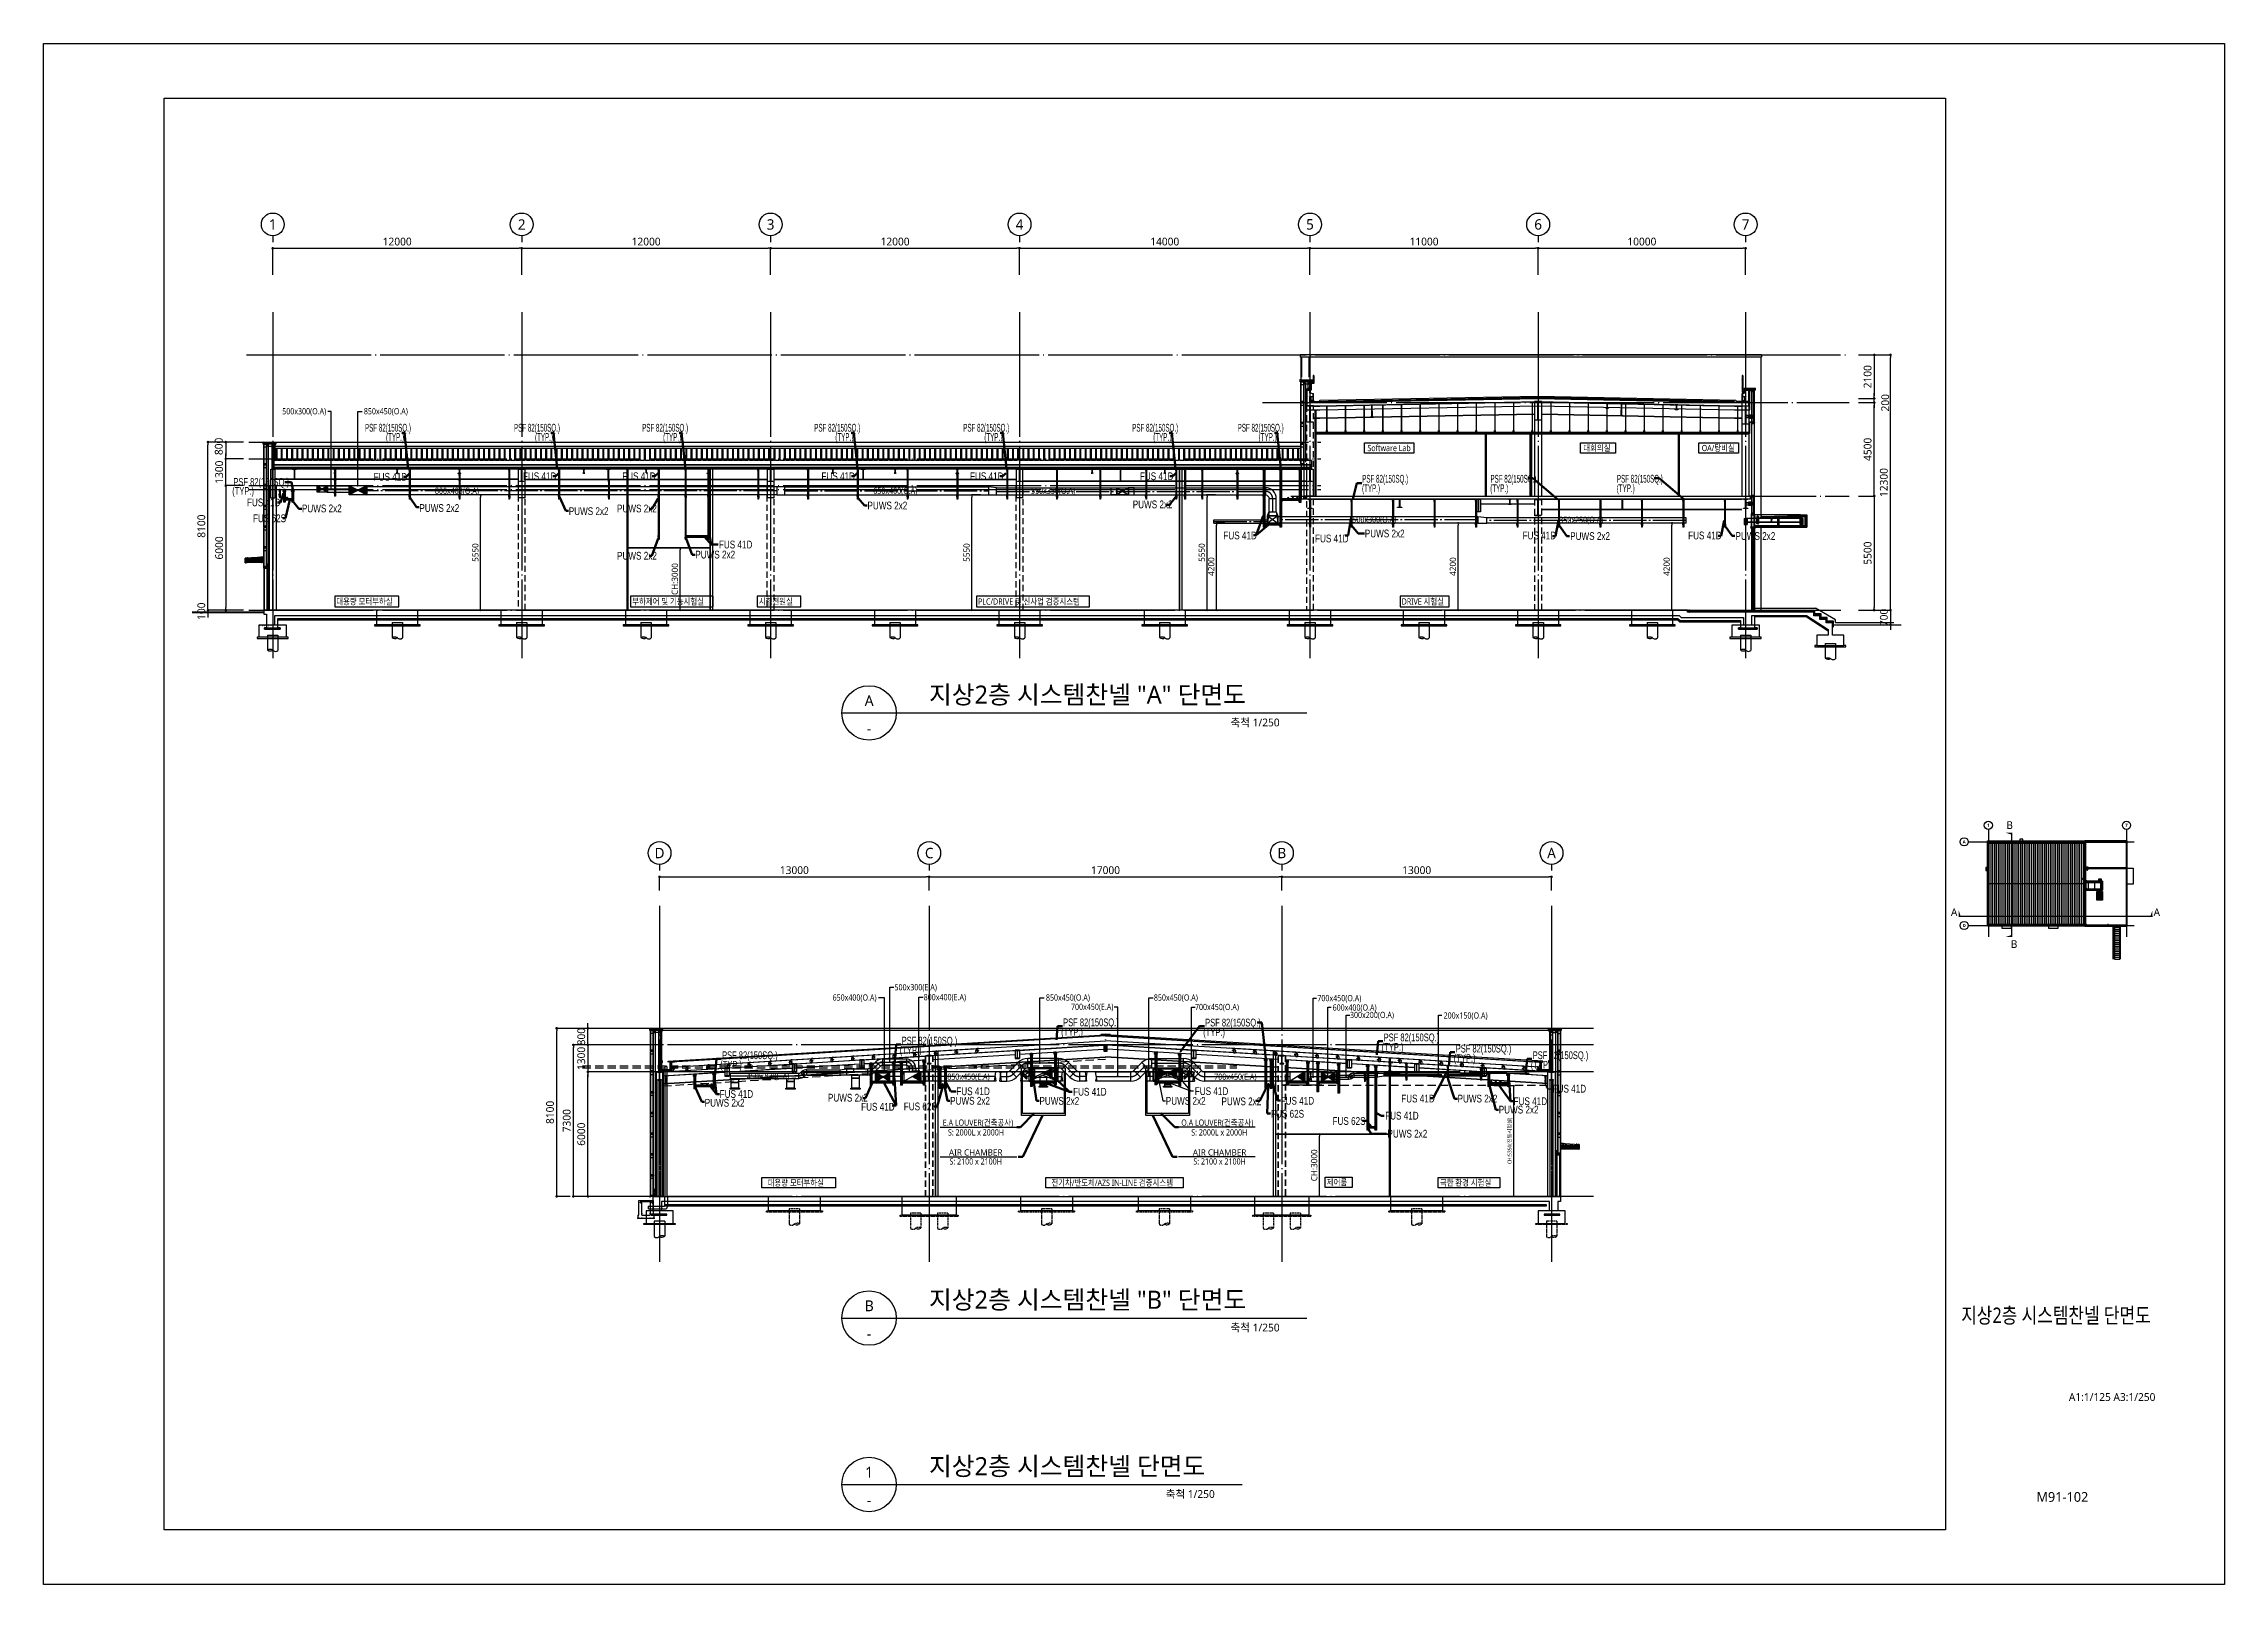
# Model space of a CAD drawing. Header units: millimetres. Extents: x 0 to 268175, y 0 to 74250.
# Drawn here: x 33640 to 138765, y 0 to 74250 of the extents above; entities that cross this region are included whole.
import ezdxf
from ezdxf.enums import TextEntityAlignment as Align
from ezdxf.xclip import XClip

# ---------------------------------------------------------------- set-up
doc = ezdxf.new("R2010")
doc.units = ezdxf.units.MM
doc.header["$LTSCALE"] = 200
doc.header["$XCLIPFRAME"] = 0
for name, pattern in [('CEN-GAUN', [32.2, 30, -1, 0.2, -1]), ('CEN6', [12, 10, -0.75, 0.5, -0.75]), ('CENTER', [50.8, 31.75, -6.35, 6.35, -6.35]), ('H3', [3, 2, -1]), ('HID', [2.3, 1.5, -0.8]), ('HIDD', [1.05, 0.6, -0.45]), ('HIDDEN', [0.375, 0.25, -0.125]), ('phl_thick', [0]), ('XR-sec$0$DASHED', [0.75, 0.5, -0.25]), ('XR01-B21-EA-1-P$0$HID', [2.3, 1.5, -0.8])]:
    doc.linetypes.add(name, pattern=pattern)
doc.layers.get('DEFPOINTS').update_dxf_attribs({"color": 137})
for name, color, linetype in [('0파일', 251, 'HIDDEN'), ('1 BA', 9, 'Continuous'), ('1 CEN', 15, 'CEN-GAUN'), ('1 EA', 3, 'Continuous'), ('1 OA', 4, 'Continuous'), ('5기초버림콘크리트', 251, 'HIDDEN'), ('8ELE', 8, 'Continuous'), ('@@P3_P4 환상망 SUPPORT', 143, 'Continuous'), ('AA-MKXS', 3, 'Continuous'), ('BA', 9, 'Continuous'), ('CAGE_LADDER', 8, 'Continuous'), ('DI', 1, 'Continuous'), ('DIM', 7, 'Continuous'), ('HAT', 8, 'Continuous'), ('PIPE', 3, 'Continuous'), ('PIPE RACK', 6, 'Continuous'), ('SOL-253', 253, 'Continuous'), ('SYM', 6, 'Continuous'), ('SYM-BUB', 3, 'Continuous'), ('SYP_INSUL', 252, 'Continuous'), ('TE', 2, 'Continuous'), ('TEXT', 3, 'Continuous'), ('TEXT-NOTE', 6, 'Continuous'), ('WALL-D', 3, 'Continuous')]:
    doc.layers.add(name, color=color, linetype=linetype)
doc.styles.add('$0$스타일1', font='malgun.ttf')
doc.styles.add('GHS_DIM', font='romans.shx', dxfattribs={"width": 0.7, "bigfont": 'ghs.shx'})
doc.styles.get("Standard").update_dxf_attribs({"font": 'malgun.ttf'})
doc.styles.add('STD', font='simplex8.shx', dxfattribs={"width": 0.85, "bigfont": 'whgtxt.shx'})
doc.styles.add('SUNJIN', font='malgun.ttf')
doc.styles.add('돋움', font='')
doc.styles.add('돋움체', font='gulim.ttc')
doc.styles.add('맑은고딕', font='malgun.ttf')
doc.styles.add('맑은고딕B', font='malgunbd.ttf')
doc.styles.add('스타일1', font='malgun.ttf')
doc.styles.add('스타일2', font='malgunbd.ttf')
doc.styles.get('돋움').set_extended_font_data('Dotum')
doc.dimstyles.new('DIM30', dxfattribs={"dimscale": 30, "dimtxt": 3, "dimasz": 1, "dimexe": 0, "dimexo": 0, "dimgap": 1, "dimtad": 1, "dimdec": 0, "dimzin": 0, "dimdsep": 46, "dimtxsty": 'Standard', "dimblk1": 'DOT', "dimblk2": 'DOT', "dimsah": 1, "dimcen": 0, "dimdle": 2, "dimclrd": 1, "dimclre": 1, "dimclrt": 2, "dimadec": 0, "dimazin": 0, "dimtfac": 1, "dimtdec": 0, "dimtix": 1, "dimtmove": 2, "dimatfit": 3, "dimldrblk": 'DOT', "dimfxl": 1, "dimtolj": 1, "dimtzin": 0, "dimarcsym": 0})
doc.dimstyles.new('DMA1', dxfattribs={"dimscale": 40, "dimtxt": 2.5, "dimasz": 3, "dimexe": 1, "dimexo": 1.5, "dimgap": 0.8, "dimtad": 1, "dimdec": 1, "dimdsep": 46, "dimtxsty": 'STD', "dimcen": -2.5, "dimclrd": 256, "dimclre": 256, "dimclrt": 7, "dimadec": 1, "dimazin": 2, "dimtfac": 0.75, "dimtdec": 1, "dimtmove": 2, "dimatfit": 3, "dimfxl": 1, "dimtvp": 1, "dimfrac": 2, "dimtolj": 1, "dimarcsym": 0})
doc.dimstyles.new('LEADER50', dxfattribs={"dimscale": 0, "dimtxt": 100, "dimasz": 100, "dimexe": 50, "dimexo": 50, "dimgap": 40, "dimtad": 1, "dimdec": 0, "dimdsep": 46, "dimtxsty": 'GHS_DIM', "dimcen": 2.5, "dimclrd": 1, "dimclre": 1, "dimclrt": 2, "dimadec": 0, "dimazin": 0, "dimtfac": 1, "dimtdec": 0, "dimtofl": 0, "dimtmove": 0, "dimatfit": 3, "dimfxl": 30, "dimtvp": 1, "dimtolj": 1, "dimtzin": 0, "dimarcsym": 0})
doc.dimstyles.new('SAMOO-25', dxfattribs={"dimscale": 100, "dimtxt": 2.5, "dimasz": 1, "dimexe": 2, "dimexo": 2, "dimgap": 1, "dimtad": 1, "dimdec": 0, "dimdsep": 46, "dimlunit": 6, "dimtxsty": '돋움', "dimblk": 'dimdot', "dimcen": 1, "dimclrd": 1, "dimclre": 1, "dimclrt": 3, "dimadec": 0, "dimazin": 0, "dimtm": 1e-09, "dimtfac": 1, "dimtdec": 0, "dimtix": 1, "dimtmove": 2, "dimatfit": 3, "dimldrblk": 'NONE', "dimfxl": 8, "dimtolj": 1, "dimarcsym": 0})
pattern_1 = [(360, (180603.358, 234668.054), (2e-14, 31.75), [])]

msp = doc.modelspace()

# ---------------------------------------------------------------- texts
at = {"layer": '1 EA', "style": 'SUNJIN', "width": 0.85}
for s, p in [('500x300(E.A)', (75678.8, 28776.3)), ('800x400(E.A)', (77085.8, 28298.1)), ('700x450(E.A)', (84187.8, 27835.3)), ('450x250(E.A)', (68559.5, 24485.6)), ('850x450(E.A)', (78223.6, 24465.9)), ('700x450(E.A)', (91088.5, 24465.9))]:
    msp.add_text(s, height=300, dxfattribs=at).set_placement(p, align=Align.MIDDLE_CENTER)
at = {"layer": '1 OA', "style": 'SUNJIN', "width": 0.85}
for s, p in [('500x300(O.A)', (46202, 56534)), ('850x450(O.A)', (50137.9, 56534)), ('800x400(O.A)', (53563.9, 52702.5)), ('650x400(O.A)', (74695.2, 52702.5)), ('550x350(O.A)', (82299.2, 52702.5)), ('500x300(O.A)', (97783.5, 51323.6)), ('350x250(O.A)', (107763.3, 51305)), ('650x400(O.A)', (72732.7, 28281.4)), ('850x450(O.A)', (83017.5, 28281.4)), ('850x450(O.A)', (88220.3, 28281.4)), ('700x450(O.A)', (96101.7, 28252)), ('700x450(O.A)', (90201.5, 27825.3)), ('600x400(O.A)', (96836.9, 27799.2)), ('300x200(O.A)', (97673.8, 27440.5)), ('200x150(O.A)', (102186.7, 27415.5))]:
    msp.add_text(s, height=300, dxfattribs=at).set_placement(p, align=Align.MIDDLE_CENTER)
at = {"layer": 'AA-MKXS', "linetype": 'Continuous', "style": '스타일1'}
for s, p in [('지상2층 시스템찬넬 "A" 단면도', (76319.4, 42438.3)), ('지상2층 시스템찬넬 "B" 단면도', (76319.4, 13278.6)), ('지상2층 시스템찬넬 단면도', (76319.4, 5255.8))]:
    msp.add_text(s, height=875, dxfattribs=at).set_placement(p)
for s, p in [('A', (73436.1, 42322.5)), ('B', (73436.1, 13162.8)), ('1', (73436.1, 5140))]:
    msp.add_text(s, height=525, dxfattribs=at).set_placement(p, align=Align.CENTER)
at = {"layer": 'AA-MKXS', "style": '스타일1'}
for p in [(73431.7, 41244.7), (73431.7, 12084.9), (73431.7, 4062.1)]:
    msp.add_text('-', height=525, dxfattribs=at).set_placement(p, align=Align.MIDDLE)
at = {"layer": 'AA-MKXS', "linetype": 'Continuous', "style": '스타일1'}
for p in [(93222.4, 41535.6), (93222.4, 12375.9), (90096.1, 4353.1)]:
    msp.add_text('축척 1/250', height=375, dxfattribs=at).set_placement(p, align=Align.MIDDLE_RIGHT)
at = {"layer": 'BA', "style": '$0$스타일1'}
for s, p in [('1', (44685.2, 65537.2)), ('2', (56685.2, 65537.2)), ('3', (68685.2, 65537.2)), ('4', (80685.2, 65537.2)), ('5', (94685.2, 65537.2)), ('6', (105685.2, 65537.2)), ('7', (115685.2, 65537.2)), ('D', (63329.9, 35244.4)), ('C', (76329.9, 35244.4)), ('B', (93329.9, 35244.4)), ('A', (106329.9, 35244.4))]:
    msp.add_text(s, height=500, dxfattribs=at).set_placement(p, align=Align.MIDDLE)
at = {"layer": 'BA', "style": 'SUNJIN', "width": 0.85}
for s, p in [('Software Lab', (97456.8, 54762.2)), ('대회의실', (107859.4, 54762.2)), ('OA/탕비실', (113568.3, 54762.2))]:
    msp.add_text(s, height=300, dxfattribs=at).set_placement(p, align=Align.MIDDLE_LEFT)
at = {"layer": 'BA', "style": '스타일1'}
msp.add_text('PF2 (1,300×2,600×600)', height=50, dxfattribs=at).set_placement((44036.9, 46194.3), align=Align.MIDDLE_LEFT)
at = {"layer": 'PIPE RACK', "style": '돋움체'}
for s, width, p in [('PSF 82(150SQ.)', 0.5, (49133.4, 55739.8, 0)), ('PSF 82(150SQ.)', 0.5, (56315.2, 55739.8, 0)), ('PSF 82(150SQ.)', 0.5, (62492, 55739.8, 0)), ('PSF 82(150SQ.)', 0.5, (70790.5, 55739.8, 0)), ('PSF 82(150SQ.)', 0.5, (77972.3, 55739.8, 0)), ('PSF 82(150SQ.)', 0.5, (86115.9, 55739.8, 0)), ('PSF 82(150SQ.)', 0.5, (91200.9, 55739.8, 0)), ('(TYP.)', 0.5, (50146.8, 55293.4, 0)), ('(TYP.)', 0.5, (57328.5, 55293.4, 0)), ('(TYP.)', 0.5, (63505.3, 55293.4, 0)), ('(TYP.)', 0.5, (71803.9, 55293.4, 0)), ('(TYP.)', 0.5, (78985.6, 55293.4, 0)), ('(TYP.)', 0.5, (87129.3, 55293.4, 0)), ('(TYP.)', 0.5, (92214.3, 55293.4, 0)), ('(TYP.)', 0.7, (42733.9, 52695, 0)), ('PSF 82(150SQ.)', 0.7, (42788.5, 53129.1, 0)), ('FUS 41D', 0.8, (49550.9, 53374.5, 0)), ('FUS 41D', 0.8, (56744.2, 53403.1, 0)), ('FUS 41D', 0.8, (61530.7, 53403.1, 0)), ('FUS 41D', 0.8, (71136.9, 53403.1, 0)), ('FUS 41D', 0.8, (78297.9, 53403.1, 0)), ('FUS 41D', 0.8, (86487.5, 53403.1, 0)), ('(TYP.)', 0.5, (97196, 52824.9, 0)), ('PSF 82(150SQ.)', 0.5, (97204.3, 53281.4, 0)), ('(TYP.)', 0.5, (103375.7, 52824.9, 0)), ('PSF 82(150SQ.)', 0.5, (103384.1, 53281.4, 0)), ('(TYP.)', 0.5, (109473.6, 52824.9, 0)), ('PSF 82(150SQ.)', 0.5, (109482, 53281.4, 0)), ('FUS 41D', 0.8, (43441.8, 52141.1, 0)), ('FUS 62S', 0.8, (43732.7, 51373.4, 0)), ('PUWS 2x2', 0.8, (46091.1, 51850.9, 0)), ('PUWS 2x2', 0.8, (51754.5, 51869.4, 0)), ('PUWS 2x2', 0.8, (58954.5, 51719.1, 0)), ('PUWS 2x2', 0.8, (61283.4, 51847.6, 0)), ('PUWS 2x2', 0.8, (73354.5, 51992.2, 0)), ('PUWS 2x2', 0.8, (86141.9, 52045, 0)), ('FUS 41D', 0.8, (90511.6, 50547.2, 0)), ('FUS 41D', 0.8, (94930.2, 50402.4, 0)), ('PUWS 2x2', 0.8, (97328.6, 50644.1, 0)), ('FUS 41D', 0.8, (104936.1, 50548, 0)), ('PUWS 2x2', 0.8, (107228.2, 50517.9, 0)), ('FUS 41D', 0.8, (112915.4, 50547.8, 0)), ('PUWS 2x2', 0.8, (115198.2, 50521.1, 0)), ('PUWS 2x2', 0.8, (61283.7, 49571.2, 0)), ('PUWS 2x2', 0.8, (65054.6, 49626.8, 0)), ('FUS 41D', 0.8, (66193, 50111.1, 0)), ('PSF 82(150SQ.)', 0.7, (75003.6, 26202.7, 0)), ('(TYP.)', 0.7, (82695.6, 26624.2, 0)), ('PSF 82(150SQ.)', 0.7, (82786.9, 27083.3, 0)), ('(TYP.)', 0.7, (89541.7, 26615, 0)), ('PSF 82(150SQ.)', 0.7, (89633, 27074.1, 0)), ('PSF 82(150SQ.)', 0.7, (98236.5, 26359.4, 0)), ('(TYP.)', 0.7, (66255.2, 25040.8, 0)), ('PSF 82(150SQ.)', 0.7, (66346.5, 25499.9, 0)), ('(TYP.)', 0.7, (74912.3, 25743.6, 0)), ('(TYP.)', 0.7, (98145.2, 25900.3, 0)), ('(TYP.)', 0.7, (101620.7, 25360, 0)), ('PSF 82(150SQ.)', 0.7, (101712, 25819.1, 0)), ('(TYP.)', 0.7, (105331.9, 25040.8, 0)), ('PSF 82(150SQ.)', 0.7, (105423.2, 25499.9, 0)), ('PUWS 2x2', 0.8, (65508.5, 23210.2, 0)), ('FUS 41D', 0.8, (66229.5, 23631.1, 0)), ('PUWS 2x2', 0.8, (71448.5, 23453.1, 0)), ('FUS 41D', 0.8, (73049.3, 23017.7, 0)), ('FUS 62S', 0.8, (75105.8, 23032.4, 0)), ('PUWS 2x2', 0.8, (77339.7, 23304.9, 0)), ('FUS 41D', 0.8, (77637.3, 23762.8, 0)), ('PUWS 2x2', 0.8, (81643.5, 23300.1, 0)), ('FUS 41D', 0.8, (83268, 23740, 0)), ('PUWS 2x2', 0.8, (87735.5, 23300.1, 0)), ('FUS 41D', 0.8, (89133.7, 23767.6, 0)), ('PUWS 2x2', 0.8, (90418.8, 23277, 0)), ('FUS 41D', 0.8, (93271.4, 23305.2, 0)), ('FUS 41D', 0.8, (99085, 23412.8, 0)), ('PUWS 2x2', 0.8, (101799.2, 23411.3, 0)), ('FUS 41D', 0.8, (104501.5, 23283.9, 0)), ('FUS 41D', 0.8, (106383.8, 23887.2, 0)), ('FUS 62S', 0.8, (92808.6, 22679, 0)), ('FUS 62S', 0.8, (95772.2, 22331.1, 0)), ('FUS 41D', 0.8, (98310.4, 22586.1, 0)), ('PUWS 2x2', 0.8, (103785.2, 22879.7, 0)), ('PUWS 2x2', 0.8, (98421.4, 21719.9, 0))]:
    msp.add_text(s, height=375, dxfattribs=dict(at, width=width)).set_placement(p, align=Align.MIDDLE_LEFT)
at = {"layer": 'SYM', "style": '스타일1'}
for s, p in [('B', (128254.3, 36403.4)), ('A', (125581.9, 32205.7)), ('A', (135351.8, 32205.7)), ('B', (128468.9, 30667.7))]:
    msp.add_text(s, height=375, dxfattribs=at).set_placement(p)
at = {"layer": 'TE', "style": 'SUNJIN', "width": 0.85}
for s, p in [('대용량 모터부하실', (47746.2, 47364.8)), ('부하제어 및 기능시험실', (62013.6, 47364.8)), ('시험전원실', (68117.8, 47364.8)), ('PLC/DRIVE 및 신사업 검증시스템', (78684.8, 47364.8)), ('DRIVE 시험실', (99106.7, 47364.8)), ('대용량 모터부하실', (68538.7, 19353.6)), ('전기차/반도체/AZS IN-LINE 검증시스템', (82221.8, 19353.6)), ('제어룸', (95496, 19376)), ('극한 환경 시험실', (100946.7, 19353.6))]:
    msp.add_text(s, height=300, dxfattribs=at).set_placement(p, align=Align.MIDDLE_LEFT)
at = {"layer": 'TE', "color": 2, "style": 'SUNJIN', "width": 0.85}
for s, p in [('E.A LOUVER(건축공사)', (78682.3, 22252.5)), ('O.A LOUVER(건축공사)', (90218, 22252.5)), ('S: 2000L x 2000H', (78586.7, 21781.4)), ('S: 2000L x 2000H', (90313.7, 21781.4)), ('S: 2100 x 2100H', (78571.9, 20383.1)), ('S: 2100 x 2100H', (90328.4, 20383.1))]:
    msp.add_text(s, height=300, dxfattribs=at).set_placement(p, align=Align.MIDDLE_CENTER)
at = {"layer": 'TE', "color": 2, "style": 'SUNJIN'}
for p in [(78571.9, 20816), (90328.4, 20816)]:
    msp.add_text('AIR CHAMBER', height=300, dxfattribs=at).set_placement(p, align=Align.MIDDLE_CENTER)
at = {"layer": 'TEXT', "color": 3, "style": '스타일1', "width": 0.8}
msp.add_text('지상2층 시스템찬넬 단면도', height=750, dxfattribs=at).set_placement((130645.3, 12965.6), align=Align.MIDDLE_CENTER)
at = {"layer": 'TEXT', "color": 3, "style": '스타일1'}
for s, height, p in [('A1:1/125 A3:1/250', 375, (133354.6, 9028.6)), ('M91-102', 468.75, (130954.9, 4213.2))]:
    msp.add_text(s, height=height, dxfattribs=at).set_placement(p, align=Align.MIDDLE_CENTER)

# ---------------------------------------------------------------- blocks, each defined once
blk = doc.blocks.new('sheet-line')
at = {"layer": 'DEFPOINTS'}
blk.add_lwpolyline([(168200, -356400), (0, -356400), (0, -237600), (168200, -237600)], close=True, dxfattribs=at)
blk = doc.blocks.new('_DOT')
at = {"color": 0, "linetype": 'ByBlock'}
blk.add_line((-0.5, 0), (-1, 0), dxfattribs=at)
at = {"color": 0, "linetype": 'ByBlock', "const_width": 0.5}
blk.add_lwpolyline([(-0.25, 0, 1), (0.25, 0, 1)], format="xyb", close=True, dxfattribs=at)
blk = doc.blocks.new('*D3561')
at = {"layer": 'BA', "lineweight": -2}
for p, q in [((44685, 63104), (44685, 64389)), ((44810, 64389), (56560, 64389)), ((56685, 63104), (56685, 64389))]:
    blk.add_line(p, q, dxfattribs=at)
at = {"layer": 'DEFPOINTS', "color": 0}
for p in [(56685, 64389), (44685, 63104), (56685, 63104)]:
    blk.add_point(p, dxfattribs=at)
at = {"layer": 'BA', "linetype": 'ByBlock', "lineweight": -2, "xscale": 125, "yscale": 125, "zscale": 125, "rotation": 180}
blk.add_blockref('_DOT', (44685, 64389), dxfattribs=at)
at = {"layer": 'BA', "linetype": 'ByBlock', "lineweight": -2, "xscale": 125, "yscale": 125, "zscale": 125}
blk.add_blockref('_DOT', (56685, 64389), dxfattribs=at)
at = {"layer": 'BA', "insert": (50685, 64709), "char_height": 375, "attachment_point": 5, "style": '맑은고딕'}
blk.add_mtext('\\A1;12000', dxfattribs=at)
blk = doc.blocks.new('*D3562')
at = {"layer": 'BA', "lineweight": -2}
for p, q in [((56685, 63104), (56685, 64389)), ((56810, 64389), (68560, 64389)), ((68685, 63104), (68685, 64389))]:
    blk.add_line(p, q, dxfattribs=at)
at = {"layer": 'DEFPOINTS', "color": 0}
for p in [(68685, 64389), (56685, 63104), (68685, 63104)]:
    blk.add_point(p, dxfattribs=at)
at = {"layer": 'BA', "linetype": 'ByBlock', "lineweight": -2, "xscale": 125, "yscale": 125, "zscale": 125, "rotation": 180}
blk.add_blockref('_DOT', (56685, 64389), dxfattribs=at)
at = {"layer": 'BA', "linetype": 'ByBlock', "lineweight": -2, "xscale": 125, "yscale": 125, "zscale": 125}
blk.add_blockref('_DOT', (68685, 64389), dxfattribs=at)
at = {"layer": 'BA', "insert": (62685, 64709), "char_height": 375, "attachment_point": 5, "style": '맑은고딕'}
blk.add_mtext('\\A1;12000', dxfattribs=at)
blk = doc.blocks.new('*D3563')
at = {"layer": 'BA', "lineweight": -2}
for p, q in [((68685, 63104), (68685, 64389)), ((68810, 64389), (80560, 64389)), ((80685, 63104), (80685, 64389))]:
    blk.add_line(p, q, dxfattribs=at)
at = {"layer": 'DEFPOINTS', "color": 0}
for p in [(80685, 64389), (68685, 63104), (80685, 63104)]:
    blk.add_point(p, dxfattribs=at)
at = {"layer": 'BA', "linetype": 'ByBlock', "lineweight": -2, "xscale": 125, "yscale": 125, "zscale": 125, "rotation": 180}
blk.add_blockref('_DOT', (68685, 64389), dxfattribs=at)
at = {"layer": 'BA', "linetype": 'ByBlock', "lineweight": -2, "xscale": 125, "yscale": 125, "zscale": 125}
blk.add_blockref('_DOT', (80685, 64389), dxfattribs=at)
at = {"layer": 'BA', "insert": (74685, 64709), "char_height": 375, "attachment_point": 5, "style": '맑은고딕'}
blk.add_mtext('\\A1;12000', dxfattribs=at)
blk = doc.blocks.new('*D3564')
at = {"layer": 'BA', "lineweight": -2}
for p, q in [((94685, 63104), (94685, 64389)), ((94810, 64389), (105560, 64389)), ((105685, 63104), (105685, 64389))]:
    blk.add_line(p, q, dxfattribs=at)
at = {"layer": 'DEFPOINTS', "color": 0}
for p in [(105685, 64389), (94685, 63104), (105685, 63104)]:
    blk.add_point(p, dxfattribs=at)
at = {"layer": 'BA', "linetype": 'ByBlock', "lineweight": -2, "xscale": 125, "yscale": 125, "zscale": 125, "rotation": 180}
blk.add_blockref('_DOT', (94685, 64389), dxfattribs=at)
at = {"layer": 'BA', "linetype": 'ByBlock', "lineweight": -2, "xscale": 125, "yscale": 125, "zscale": 125}
blk.add_blockref('_DOT', (105685, 64389), dxfattribs=at)
at = {"layer": 'BA', "insert": (100185, 64709), "char_height": 375, "attachment_point": 5, "style": '맑은고딕'}
blk.add_mtext('\\A1;11000', dxfattribs=at)
blk = doc.blocks.new('*D3565')
at = {"layer": 'BA', "lineweight": -2}
for p, q in [((105685, 63104), (105685, 64389)), ((105810, 64389), (115560, 64389)), ((115685, 63104), (115685, 64389))]:
    blk.add_line(p, q, dxfattribs=at)
at = {"layer": 'DEFPOINTS', "color": 0}
for p in [(115685, 64389), (105685, 63104), (115685, 63104)]:
    blk.add_point(p, dxfattribs=at)
at = {"layer": 'BA', "linetype": 'ByBlock', "lineweight": -2, "xscale": 125, "yscale": 125, "zscale": 125, "rotation": 180}
blk.add_blockref('_DOT', (105685, 64389), dxfattribs=at)
at = {"layer": 'BA', "linetype": 'ByBlock', "lineweight": -2, "xscale": 125, "yscale": 125, "zscale": 125}
blk.add_blockref('_DOT', (115685, 64389), dxfattribs=at)
at = {"layer": 'BA', "insert": (110685, 64709), "char_height": 375, "attachment_point": 5, "style": '맑은고딕'}
blk.add_mtext('\\A1;10000', dxfattribs=at)
blk = doc.blocks.new('*D3566')
at = {"layer": 'BA', "lineweight": -2}
for p, q in [((80685, 63104), (80685, 64389)), ((80810, 64389), (94560, 64389)), ((94685, 63104), (94685, 64389))]:
    blk.add_line(p, q, dxfattribs=at)
at = {"layer": 'DEFPOINTS', "color": 0}
for p in [(94685, 64389), (80685, 63104), (94685, 63104)]:
    blk.add_point(p, dxfattribs=at)
at = {"layer": 'BA', "linetype": 'ByBlock', "lineweight": -2, "xscale": 125, "yscale": 125, "zscale": 125, "rotation": 180}
blk.add_blockref('_DOT', (80685, 64389), dxfattribs=at)
at = {"layer": 'BA', "linetype": 'ByBlock', "lineweight": -2, "xscale": 125, "yscale": 125, "zscale": 125}
blk.add_blockref('_DOT', (94685, 64389), dxfattribs=at)
at = {"layer": 'BA', "insert": (87685, 64709), "char_height": 375, "attachment_point": 5, "style": '맑은고딕'}
blk.add_mtext('\\A1;14000', dxfattribs=at)
blk = doc.blocks.new('*D3567')
at = {"layer": 'BA', "lineweight": -2}
for p, q in [((43273, 55048), (41564, 55048)), ((41564, 47073), (41564, 54923)), ((43273, 46948), (41564, 46948))]:
    blk.add_line(p, q, dxfattribs=at)
at = {"layer": 'DEFPOINTS', "color": 0}
for p in [(41564, 55048), (43273, 55048), (43273, 46948)]:
    blk.add_point(p, dxfattribs=at)
at = {"layer": 'BA', "linetype": 'ByBlock', "lineweight": -2, "xscale": 125, "yscale": 125, "zscale": 125}
for p, rotation in [((41564, 55048), 90), ((41564, 46948), 270)]:
    blk.add_blockref('_DOT', p, dxfattribs=dict(at, rotation=rotation))
at = {"layer": 'BA', "insert": (41245, 50998), "char_height": 375, "attachment_point": 5, "rotation": 90, "style": '맑은고딕'}
blk.add_mtext('\\A1;8100', dxfattribs=at)
blk = doc.blocks.new('*D3568')
at = {"layer": 'BA', "lineweight": -2}
for p, q in [((43273, 52948), (42423, 52948)), ((42423, 52823), (42423, 47073)), ((43273, 46948), (42423, 46948))]:
    blk.add_line(p, q, dxfattribs=at)
at = {"layer": 'DEFPOINTS', "color": 0}
for p in [(43273, 52948), (42423, 46948), (43273, 46948)]:
    blk.add_point(p, dxfattribs=at)
at = {"layer": 'BA', "linetype": 'ByBlock', "lineweight": -2, "xscale": 125, "yscale": 125, "zscale": 125}
for p, rotation in [((42423, 52948), 90), ((42423, 46948), 270)]:
    blk.add_blockref('_DOT', p, dxfattribs=dict(at, rotation=rotation))
at = {"layer": 'BA', "insert": (42104, 49948), "char_height": 375, "attachment_point": 5, "rotation": 90, "style": '맑은고딕'}
blk.add_mtext('\\A1;6000', dxfattribs=at)
blk = doc.blocks.new('*D3569')
at = {"layer": 'BA', "lineweight": -2}
for p, q in [((43273, 55048), (42423, 55048)), ((42423, 54923), (42423, 54373)), ((43273, 54248), (42423, 54248))]:
    blk.add_line(p, q, dxfattribs=at)
at = {"layer": 'DEFPOINTS', "color": 0}
for p in [(43273, 55048), (42423, 54248), (43273, 54248)]:
    blk.add_point(p, dxfattribs=at)
at = {"layer": 'BA', "linetype": 'ByBlock', "lineweight": -2, "xscale": 125, "yscale": 125, "zscale": 125}
for p, rotation in [((42423, 55048), 90), ((42423, 54248), 270)]:
    blk.add_blockref('_DOT', p, dxfattribs=dict(at, rotation=rotation))
at = {"layer": 'BA', "insert": (42084, 54841), "char_height": 375, "attachment_point": 5, "rotation": 90, "style": '맑은고딕'}
blk.add_mtext('\\A1;800', dxfattribs=at)
blk = doc.blocks.new('*D3570')
at = {"layer": 'BA', "lineweight": -2}
for p, q in [((42423, 54373), (42423, 54498)), ((43273, 54248), (42423, 54248)), ((42423, 52948), (42423, 54248)), ((43273, 52948), (42423, 52948)), ((42423, 52823), (42423, 52698))]:
    blk.add_line(p, q, dxfattribs=at)
at = {"layer": 'DEFPOINTS', "color": 0}
for p in [(42423, 54248), (43273, 54248), (43273, 52948)]:
    blk.add_point(p, dxfattribs=at)
at = {"layer": 'BA', "linetype": 'ByBlock', "lineweight": -2, "xscale": 125, "yscale": 125, "zscale": 125}
for p, rotation in [((42423, 54248), 270), ((42423, 52948), 90)]:
    blk.add_blockref('_DOT', p, dxfattribs=dict(at, rotation=rotation))
at = {"layer": 'BA', "insert": (42103, 53598), "char_height": 375, "attachment_point": 5, "rotation": 90, "style": '맑은고딕'}
blk.add_mtext('\\A1;1300', dxfattribs=at)
blk = doc.blocks.new('*D3571')
at = {"layer": 'BA', "lineweight": -2}
for p, q in [((41564, 47073), (41564, 47198)), ((43273, 46948), (41564, 46948)), ((41564, 46948), (41564, 46848)), ((43273, 46848), (41564, 46848)), ((41564, 46723), (41564, 46598))]:
    blk.add_line(p, q, dxfattribs=at)
at = {"layer": 'DEFPOINTS', "color": 0}
for p in [(41564, 46848), (43273, 46948), (43273, 46848)]:
    blk.add_point(p, dxfattribs=at)
at = {"layer": 'BA', "linetype": 'ByBlock', "lineweight": -2, "xscale": 125, "yscale": 125, "zscale": 125}
for p, rotation in [((41564, 46948), 270), ((41564, 46848), 90)]:
    blk.add_blockref('_DOT', p, dxfattribs=dict(at, rotation=rotation))
at = {"layer": 'BA', "insert": (41245, 46898), "char_height": 375, "attachment_point": 5, "rotation": 90, "style": '맑은고딕'}
blk.add_mtext('\\A1;100', dxfattribs=at)
blk = doc.blocks.new('*D4222')
at = {"layer": 'BA', "lineweight": -2}
for p, q in [((121131, 59248), (122670, 59248)), ((122670, 47073), (122670, 59123)), ((121131, 46948), (122670, 46948))]:
    blk.add_line(p, q, dxfattribs=at)
at = {"layer": 'DEFPOINTS', "color": 0}
for p in [(121131, 59248), (122670, 59248), (121131, 46948)]:
    blk.add_point(p, dxfattribs=at)
at = {"layer": 'BA', "linetype": 'ByBlock', "lineweight": -2, "xscale": 125, "yscale": 125, "zscale": 125}
for p, rotation in [((122670, 59248), 90), ((122670, 46948), 270)]:
    blk.add_blockref('_DOT', p, dxfattribs=dict(at, rotation=rotation))
at = {"layer": 'BA', "insert": (122350, 53098), "char_height": 375, "attachment_point": 5, "rotation": 90, "style": '맑은고딕'}
blk.add_mtext('\\A1;12300', dxfattribs=at)
blk = doc.blocks.new('*D4223')
at = {"layer": 'BA', "lineweight": -2}
for p, q in [((121131, 52448), (121887, 52448)), ((121887, 52323), (121887, 47073)), ((121131, 46948), (121887, 46948))]:
    blk.add_line(p, q, dxfattribs=at)
at = {"layer": 'DEFPOINTS', "color": 0}
for p in [(121131, 52448), (121131, 46948), (121887, 46948)]:
    blk.add_point(p, dxfattribs=at)
at = {"layer": 'BA', "linetype": 'ByBlock', "lineweight": -2, "xscale": 125, "yscale": 125, "zscale": 125}
for p, rotation in [((121887, 52448), 90), ((121887, 46948), 270)]:
    blk.add_blockref('_DOT', p, dxfattribs=dict(at, rotation=rotation))
at = {"layer": 'BA', "insert": (121568, 49698), "char_height": 375, "attachment_point": 5, "rotation": 90, "style": '맑은고딕'}
blk.add_mtext('\\A1;5500', dxfattribs=at)
blk = doc.blocks.new('*D4224')
at = {"layer": 'BA', "lineweight": -2}
for p, q in [((121131, 56948), (121887, 56948)), ((121887, 52573), (121887, 56823)), ((121131, 52448), (121887, 52448))]:
    blk.add_line(p, q, dxfattribs=at)
at = {"layer": 'DEFPOINTS', "color": 0}
for p in [(121131, 56948), (121887, 56948), (121131, 52448)]:
    blk.add_point(p, dxfattribs=at)
at = {"layer": 'BA', "linetype": 'ByBlock', "lineweight": -2, "xscale": 125, "yscale": 125, "zscale": 125}
for p, rotation in [((121887, 56948), 90), ((121887, 52448), 270)]:
    blk.add_blockref('_DOT', p, dxfattribs=dict(at, rotation=rotation))
at = {"layer": 'BA', "insert": (121568, 54698), "char_height": 375, "attachment_point": 5, "rotation": 90, "style": '맑은고딕'}
blk.add_mtext('\\A1;4500', dxfattribs=at)
blk = doc.blocks.new('*D4225')
at = {"layer": 'BA', "lineweight": -2}
for p, q in [((121131, 46948), (122670, 46948)), ((122670, 47073), (122670, 47198)), ((122670, 46948), (122670, 46248)), ((121131, 46248), (122670, 46248)), ((122670, 46123), (122670, 45998))]:
    blk.add_line(p, q, dxfattribs=at)
at = {"layer": 'DEFPOINTS', "color": 0}
for p in [(121131, 46948), (121131, 46248), (122670, 46248)]:
    blk.add_point(p, dxfattribs=at)
at = {"layer": 'BA', "linetype": 'ByBlock', "lineweight": -2, "xscale": 125, "yscale": 125, "zscale": 125}
for p, rotation in [((122670, 46948), 270), ((122670, 46248), 90)]:
    blk.add_blockref('_DOT', p, dxfattribs=dict(at, rotation=rotation))
at = {"layer": 'BA', "insert": (122351, 46598), "char_height": 375, "attachment_point": 5, "rotation": 90, "style": '맑은고딕'}
blk.add_mtext('\\A1;700', dxfattribs=at)
blk = doc.blocks.new('*D4226')
at = {"layer": 'BA', "lineweight": -2}
for p, q in [((121131, 59248), (121887, 59248)), ((121887, 59123), (121887, 57273)), ((121131, 57148), (121887, 57148))]:
    blk.add_line(p, q, dxfattribs=at)
at = {"layer": 'DEFPOINTS', "color": 0}
for p in [(121131, 59248), (121131, 57148), (121887, 57148)]:
    blk.add_point(p, dxfattribs=at)
at = {"layer": 'BA', "linetype": 'ByBlock', "lineweight": -2, "xscale": 125, "yscale": 125, "zscale": 125}
for p, rotation in [((121887, 59248), 90), ((121887, 57148), 270)]:
    blk.add_blockref('_DOT', p, dxfattribs=dict(at, rotation=rotation))
at = {"layer": 'BA', "insert": (121567, 58198), "char_height": 375, "attachment_point": 5, "rotation": 90, "style": '맑은고딕'}
blk.add_mtext('\\A1;2100', dxfattribs=at)
blk = doc.blocks.new('*D4227')
at = {"layer": 'BA', "lineweight": -2}
for p, q in [((121131, 57148), (121887, 57148)), ((121131, 56948), (121887, 56948)), ((121887, 57273), (121887, 57398)), ((121887, 56948), (121887, 57148)), ((121887, 56823), (121887, 56698))]:
    blk.add_line(p, q, dxfattribs=at)
at = {"layer": 'DEFPOINTS', "color": 0}
for p in [(121131, 57148), (121131, 56948), (121887, 57148)]:
    blk.add_point(p, dxfattribs=at)
at = {"layer": 'BA', "linetype": 'ByBlock', "lineweight": -2, "xscale": 125, "yscale": 125, "zscale": 125}
for p, rotation in [((121887, 57148), 270), ((121887, 56948), 90)]:
    blk.add_blockref('_DOT', p, dxfattribs=dict(at, rotation=rotation))
at = {"layer": 'BA', "insert": (122417, 56943), "char_height": 375, "attachment_point": 5, "rotation": 90, "style": '맑은고딕'}
blk.add_mtext('\\A1;200', dxfattribs=at)
blk = doc.blocks.new('*D4232')
at = {"layer": 'DEFPOINTS', "color": 0}
for p in [(63352, 49948), (64324, 49948), (63352, 46948)]:
    blk.add_point(p, dxfattribs=at)
at = {"layer": 'DI', "color": 1, "lineweight": -2}
for p, q in [((63352, 49948), (64324, 49948)), ((64324, 47048), (64324, 49848)), ((63352, 46948), (64324, 46948))]:
    blk.add_line(p, q, dxfattribs=at)
at = {"layer": 'DI', "color": 1, "linetype": 'ByBlock', "lineweight": -2, "xscale": 100, "yscale": 100, "zscale": 100}
for p, rotation in [((64324, 49948), 90), ((64324, 46948), 270)]:
    blk.add_blockref('_DOT', p, dxfattribs=dict(at, rotation=rotation))
at = {"layer": 'DI', "color": 2, "insert": (64069, 48448), "char_height": 300, "attachment_point": 5, "rotation": 90, "style": '맑은고딕'}
blk.add_mtext('\\A1;CH:3000', dxfattribs=at)
blk = doc.blocks.new('*U4014')
at = {"layer": '@@P3_P4 환상망 SUPPORT', "linetype": 'phl_thick'}
for p, q in [((-20, 0), (-20, 402)), ((-16, 0), (-16, 402)), ((-15, 0), (-15, 402)), ((-11, 0), (-11, 402)), ((-7, 367), (-7, 383)), ((-7, 317), (-7, 333)), ((-7, 267), (-7, 283)), ((-7, 217), (-7, 233)), ((-7, 167), (-7, 183)), ((-7, 117), (-7, 133)), ((-7, 67), (-7, 83)), ((-7, 17), (-7, 33)), ((7, 367), (7, 383)), ((7, 317), (7, 333)), ((7, 267), (7, 283)), ((7, 217), (7, 233)), ((7, 167), (7, 183)), ((7, 117), (7, 133)), ((7, 67), (7, 83)), ((7, 17), (7, 33)), ((11, 0), (11, 402)), ((15, 0), (15, 402)), ((16, 0), (16, 402)), ((20, 0), (20, 402))]:
    blk.add_line(p, q, dxfattribs=at)
at = {"layer": '@@P3_P4 환상망 SUPPORT', "linetype": 'Continuous'}
for p, q in [((-20, 402), (20, 402)), ((-20, 0), (20, 0))]:
    blk.add_line(p, q, dxfattribs=at)
at = {"layer": '@@P3_P4 환상망 SUPPORT', "linetype": 'phl_thick'}
for centre, start, end in [((0, 383), 0.00031, 180.00031), ((0, 367), 180.00031, 0.00031), ((0, 333), 0.00031, 180.00031), ((0, 317), 180.00031, 0.00031), ((0, 283), 0.00031, 180.00031), ((0, 267), 180.00031, 0.00031), ((0, 233), 0.00031, 180.00031), ((0, 217), 180.00031, 0.00031), ((0, 183), 0.00031, 180.00031), ((0, 167), 180.00031, 0.00031), ((0, 133), 0.00031, 180.00031), ((0, 117), 180.00031, 0.00031), ((0, 83), 0.00031, 180.00031), ((0, 67), 180.00031, 0.00031), ((0, 33), 0.00031, 180.00031), ((0, 17), 180.00031, 0.00031)]:
    blk.add_arc(centre, 7, start, end, dxfattribs=at)
blk = doc.blocks.new('A$C1199bcb0')
at = {"layer": '@@P3_P4 환상망 SUPPORT', "color": 2, "linetype": 'phl_thick'}
for p, q in [((-18, 6), (-17.99649, 6.117777)), ((-18, -6), (-18, 6)), ((-17.99649, 6.117777), (-17.986084, 6.235472)), ((-17.986084, 6.235472), (-17.968693, 6.352408)), ((-17.968693, 6.352408), (-17.944448, 6.467915)), ((-17.944448, 6.467915), (-17.913618, 6.581325)), ((-17.913618, 6.581325), (-17.876478, 6.691977)), ((-17.876478, 6.691977), (-17.832987, 6.800099)), ((-17.832987, 6.800099), (-17.782843, 6.90625)), ((-17.782843, 6.90625), (-17.726339, 7.009788)), ((-17.726339, 7.009788), (-17.663683, 7.110023)), ((-17.663683, 7.110023), (-17.595186, 7.206336)), ((-17.595186, 7.206336), (-17.521322, 7.298238)), ((-17.521322, 7.298238), (-17.442581, 7.385253)), ((-17.442581, 7.385253), (-17.359451, 7.466933)), ((-17.359451, 7.466933), (-17.272411, 7.54299)), ((-17.272411, 7.54299), (-17.182116, 7.613221)), ((-17.182116, 7.613221), (-17.089214, 7.677382)), ((-17.089214, 7.677382), (-16.99437, 7.735268)), ((-16.99437, 7.735268), (-16.898317, 7.78686)), ((-16.898317, 7.78686), (-16.801819, 7.832213)), ((-16.801819, 7.832213), (-16.705605, 7.871396)), ((-16.705605, 7.871396), (-16.608332, 7.905217)), ((-16.608332, 7.905217), (-16.509245, 7.934047)), ((-16.509245, 7.934047), (-16.408728, 7.957771)), ((-16.408728, 7.957771), (-16.307163, 7.976272)), ((-16.307163, 7.976272), (-16.204935, 7.989459)), ((-16.204935, 7.989459), (-16.102423, 7.997347)), ((-16.102423, 7.997347), (-16, 8)), ((-16, 8), (-14.439052, 8)), ((-14.439049, 8.000031), (-14.231407, 8.004602)), ((-14.231407, 8.004602), (-14.024026, 8.018427)), ((-14.024026, 8.018427), (-13.817566, 8.041426)), ((-13.817566, 8.041426), (-13.612699, 8.073442)), ((-13.612699, 8.073442), (-13.410096, 8.114311)), ((-13.410096, 8.114311), (-13.208317, 8.164452)), ((-13.208317, 8.164452), (-13.002339, 8.225616)), ((-13.002339, 8.225616), (-12.793396, 8.298335)), ((-12.793396, 8.298335), (-12.583125, 8.383024)), ((-12.583125, 8.383024), (-12.373108, 8.479752)), ((-12.373108, 8.479752), (-12.202334, 8.568009)), ((-12.202334, 8.568009), (-12.032001, 8.66519)), ((-12.032001, 8.66519), (-11.862731, 8.771353)), ((-11.862731, 8.771353), (-11.69539, 8.886751)), ((-11.69539, 8.886751), (-11.530483, 9.011345)), ((-11.530483, 9.011345), (-11.36902, 9.14507)), ((-11.36902, 9.14507), (-11.212824, 9.286802)), ((-11.212824, 9.286802), (-11.06258, 9.43597)), ((-11.06258, 9.43597), (-10.918729, 9.592018)), ((-10.918729, 9.592018), (-10.782094, 9.754732)), ((-10.782094, 9.754732), (-10.652928, 9.923378)), ((-10.652928, 9.923378), (-10.532238, 10.096755)), ((-10.532238, 10.096755), (-10.420465, 10.273729)), ((-10.420465, 10.273729), (-10.317712, 10.453605)), ((-10.317712, 10.453605), (-10.224151, 10.635519)), ((-10.224151, 10.635519), (-10.14017, 10.817799)), ((-10.14017, 10.817799), (-10.065554, 10.999621)), ((-10.065554, 10.999621), (-10, 11.18034)), ((-10, 11.18034), (-7.5, 18.540497)), ((-8.5, -4.129467), (-8.5, 4.129467)), ((-7.862192, 17.474161), (-8, 17.5)), ((-8, 17.068443), (-8, 17.5)), ((-7.826223, 5.296482), (-7.478477, 5.497254)), ((-7.478477, 5.497254), (-7.13805, 5.6938)), ((-7.13805, 5.6938), (-6.803941, 5.886698)), ((-6.803941, 5.886698), (-6.475198, 6.076497)), ((-6.475198, 6.076497), (-6.150906, 6.263728)), ((-6.150906, 6.263728), (-5.830178, 6.4489)), ((-5.830178, 6.4489), (-5.512148, 6.632514)), ((-5.512148, 6.632514), (-4.880781, 6.997035)), ((-4.880781, 6.997035), (-4.565745, 7.17892)), ((-4.565745, 7.17892), (-4.25, 7.361216)), ((-4.25, 7.361216), (-3.934255, 7.543511)), ((-3.934255, 7.543511), (-3.619219, 7.725397)), ((-3.619219, 7.725397), (-3.304035, 7.907369)), ((-3.304035, 7.907369), (-2.987851, 8.089918)), ((-2.987851, 8.089918), (-2.669822, 8.273532)), ((-2.669822, 8.273532), (-2.349094, 8.458704)), ((-2.349094, 8.458704), (-2.024802, 8.645934)), ((-2.024802, 8.645934), (-1.696059, 8.835734)), ((-1.696059, 8.835734), (-1.361951, 9.028632)), ((-1.361951, 9.028632), (-1.021523, 9.225178)), ((-1.021523, 9.225178), (-0.673776, 9.425949)), ((1.09777, 9.181157), (0.673776, 9.425949)), ((1.511166, 8.942483), (1.09777, 9.181157)), ((1.91576, 8.70889), (1.511166, 8.942483)), ((2.313254, 8.479397), (1.91576, 8.70889)), ((2.705276, 8.253062), (2.313254, 8.479397)), ((3.093409, 8.028974), (2.705276, 8.253062)), ((3.479206, 7.806234), (3.093409, 8.028974)), ((3.864216, 7.583949), (3.479206, 7.806234)), ((4.597267, 7.160721), (3.864216, 7.583949)), ((4.943779, 6.960663), (4.597267, 7.160721)), ((5.290677, 6.760381), (4.943779, 6.960663)), ((5.639091, 6.559224), (5.290677, 6.760381)), ((5.990151, 6.356539), (5.639091, 6.559224)), ((6.344997, 6.151669), (5.990151, 6.356539)), ((6.704797, 5.943938), (6.344997, 6.151669)), ((7.444122, 5.517089), (6.704797, 5.943938)), ((7.826223, 5.296482), (7.444122, 5.517089)), ((10, 11.18034), (7.5, 18.540497)), ((8.5, -4.129467), (8.5, 4.129467)), ((10.0619, 11.00917), (10, 11.18034)), ((10.131785, 10.837331), (10.0619, 11.00917)), ((10.20982, 10.665387), (10.131785, 10.837331)), ((10.296167, 10.493907), (10.20982, 10.665387)), ((10.390993, 10.323456), (10.296167, 10.493907)), ((10.494428, 10.154656), (10.390993, 10.323456)), ((10.605843, 9.989169), (10.494428, 10.154656)), ((10.724691, 9.827928), (10.605843, 9.989169)), ((10.850639, 9.671434), (10.724691, 9.827928)), ((10.983347, 9.520192), (10.850639, 9.671434)), ((11.122479, 9.374703), (10.983347, 9.520192)), ((11.26755, 9.235579), (11.122479, 9.374703)), ((11.417344, 9.103769), (11.26755, 9.235579)), ((11.571177, 8.979536), (11.417344, 9.103769)), ((11.728471, 8.863041), (11.571177, 8.979536)), ((11.888385, 8.754602), (11.728471, 8.863041)), ((12.049542, 8.654679), (11.888385, 8.754602)), ((12.211309, 8.563124), (12.049542, 8.654679)), ((12.373108, 8.479752), (12.211309, 8.563124)), ((12.583125, 8.383024), (12.373118, 8.4798)), ((12.793396, 8.298335), (12.583125, 8.383024)), ((13.002339, 8.225616), (12.793396, 8.298335)), ((13.208317, 8.164452), (13.002339, 8.225616)), ((13.410096, 8.114311), (13.208317, 8.164452)), ((13.612699, 8.073442), (13.410096, 8.114311)), ((13.817566, 8.041426), (13.612699, 8.073442)), ((14.024026, 8.018427), (13.817566, 8.041426)), ((14.231407, 8.004602), (14.024026, 8.018427)), ((14.439052, 8), (14.231407, 8.004602)), ((14.439052, 8), (14.690674, 8)), ((14.690674, 8), (14.945595, 8)), ((14.945595, 8), (15.203898, 8)), ((15.203898, 8), (15.465673, 8)), ((15.465673, 8), (15.731009, 8)), ((15.731009, 8), (16, 8)), ((16.102423, 7.997347), (16, 8)), ((16.204935, 7.989459), (16.102423, 7.997347)), ((16.307163, 7.976272), (16.204935, 7.989459)), ((16.408728, 7.957771), (16.307163, 7.976272)), ((16.509245, 7.934047), (16.408728, 7.957771)), ((16.608332, 7.905217), (16.509245, 7.934047)), ((16.705605, 7.871395), (16.608332, 7.905217)), ((16.801819, 7.832213), (16.705605, 7.871395)), ((16.898317, 7.78686), (16.801819, 7.832213)), ((16.99437, 7.735268), (16.898317, 7.78686)), ((17.089214, 7.677382), (16.99437, 7.735268)), ((17.182116, 7.613221), (17.089214, 7.677382)), ((17.272411, 7.54299), (17.182116, 7.613221)), ((17.359451, 7.466933), (17.272411, 7.54299)), ((17.442581, 7.385253), (17.359451, 7.466933)), ((17.521322, 7.298238), (17.442581, 7.385253)), ((17.595186, 7.206336), (17.521322, 7.298238)), ((17.663683, 7.110023), (17.595186, 7.206336)), ((17.726339, 7.009788), (17.663683, 7.110023)), ((17.782843, 6.90625), (17.726339, 7.009788)), ((17.832987, 6.800099), (17.782843, 6.90625)), ((17.876478, 6.691977), (17.832987, 6.800099)), ((17.913618, 6.581325), (17.876478, 6.691977)), ((17.944448, 6.467915), (17.913618, 6.581325)), ((17.968693, 6.352408), (17.944448, 6.467915)), ((17.986084, 6.235472), (17.968693, 6.352408)), ((17.99649, 6.117777), (17.986084, 6.235472)), ((18, 6), (17.99649, 6.117777)), ((18, -6), (18, 6)), ((-17.99649, -6.117777), (-18, -6)), ((-17.986084, -6.235472), (-17.99649, -6.117777)), ((-17.968693, -6.352408), (-17.986084, -6.235472)), ((-17.944448, -6.467915), (-17.968693, -6.352408)), ((-17.913618, -6.581325), (-17.944448, -6.467915)), ((-17.876478, -6.691977), (-17.913618, -6.581325)), ((-17.832987, -6.800099), (-17.876478, -6.691977)), ((-17.782843, -6.90625), (-17.832987, -6.800099)), ((-17.726339, -7.009788), (-17.782843, -6.90625)), ((-17.663683, -7.110023), (-17.726339, -7.009788)), ((-17.595186, -7.206336), (-17.663683, -7.110023)), ((-17.521322, -7.298238), (-17.595186, -7.206336)), ((-17.442581, -7.385253), (-17.521322, -7.298238)), ((-17.359451, -7.466933), (-17.442581, -7.385253)), ((-17.272411, -7.54299), (-17.359451, -7.466933)), ((-17.182116, -7.613221), (-17.272411, -7.54299)), ((-17.089214, -7.677382), (-17.182116, -7.613221)), ((-16.99437, -7.735268), (-17.089214, -7.677382)), ((-16.898317, -7.78686), (-16.99437, -7.735268)), ((-16.801819, -7.832213), (-16.898317, -7.78686)), ((-16.705605, -7.871395), (-16.801819, -7.832213)), ((-16.608332, -7.905217), (-16.705605, -7.871395)), ((-16.509245, -7.934047), (-16.608332, -7.905217)), ((-16.408728, -7.957771), (-16.509245, -7.934047)), ((-16.307163, -7.976272), (-16.408728, -7.957771)), ((-16.204935, -7.989459), (-16.307163, -7.976272)), ((-16.102423, -7.997347), (-16.204935, -7.989459)), ((-16, -8), (-16.102423, -7.997347)), ((-16, -8), (-14.439052, -8)), ((-14.231407, -8.004602), (-14.439052, -8)), ((-14.024026, -8.018427), (-14.231407, -8.004602)), ((-13.817566, -8.041426), (-14.024026, -8.018427)), ((-13.612699, -8.073442), (-13.817566, -8.041426)), ((-13.410096, -8.114311), (-13.612699, -8.073442)), ((-13.208317, -8.164452), (-13.410096, -8.114311)), ((-13.002339, -8.225616), (-13.208317, -8.164452)), ((-12.793396, -8.298335), (-13.002339, -8.225616)), ((-12.583125, -8.383024), (-12.793396, -8.298335)), ((-12.373118, -8.4798), (-12.583125, -8.383024)), ((-12.202317, -8.567993), (-12.373108, -8.479752)), ((-12.031596, -8.665364), (-12.202317, -8.567993)), ((-11.861625, -8.77208), (-12.031596, -8.665364)), ((-11.693248, -8.888251), (-11.861625, -8.77208)), ((-11.528074, -9.013275), (-11.693248, -8.888251)), ((-11.366937, -9.146872), (-11.528074, -9.013275)), ((-11.210513, -9.288848), (-11.366937, -9.146872)), ((-11.059873, -9.438622), (-11.210513, -9.288848)), ((-10.916073, -9.595039), (-11.059873, -9.438622)), ((-10.779813, -9.757758), (-10.916073, -9.595039)), ((-10.651197, -9.925931), (-10.779813, -9.757758)), ((-10.530719, -10.099052), (-10.651197, -9.925931)), ((-10.41886, -10.276366), (-10.530719, -10.099052)), ((-10.316502, -10.45592), (-10.41886, -10.276366)), ((-10.223629, -10.63676), (-10.316502, -10.45592)), ((-10.140051, -10.81822), (-10.223629, -10.63676)), ((-10.065572, -10.999636), (-10.140051, -10.81822)), ((-10, -11.18034), (-10.065572, -10.999636)), ((-7.5, -18.540497), (-10, -11.18034)), ((-7.444122, -5.517089), (-7.826223, -5.296482)), ((-6.704797, -5.943938), (-7.444122, -5.517089)), ((-6.344997, -6.151669), (-6.704797, -5.943938)), ((-5.990151, -6.356539), (-6.344997, -6.151669)), ((-5.639091, -6.559224), (-5.990151, -6.356539)), ((-5.290677, -6.760381), (-5.639091, -6.559224)), ((-4.943779, -6.960663), (-5.290677, -6.760381)), ((-4.597267, -7.160721), (-4.943779, -6.960663)), ((-4.25, -7.361216), (-4.597267, -7.160721)), ((-3.864216, -7.583949), (-4.25, -7.361216)), ((-3.479206, -7.806234), (-3.864216, -7.583949)), ((-3.093409, -8.028974), (-3.479206, -7.806234)), ((-2.705276, -8.253062), (-3.093409, -8.028974)), ((-2.313254, -8.479397), (-2.705276, -8.253062)), ((-1.91576, -8.70889), (-2.313254, -8.479397)), ((-1.511166, -8.942483), (-1.91576, -8.70889)), ((-1.09777, -9.181157), (-1.511166, -8.942483)), ((-0.673776, -9.425949), (-1.09777, -9.181157)), ((0.673776, -9.425949), (1.09777, -9.181157)), ((1.09777, -9.181157), (1.511166, -8.942483)), ((1.511166, -8.942483), (1.91576, -8.70889)), ((1.91576, -8.70889), (2.313254, -8.479397)), ((2.313254, -8.479397), (2.705276, -8.253062)), ((2.705276, -8.253062), (3.093409, -8.028974)), ((3.093409, -8.028974), (3.479206, -7.806234)), ((3.479206, -7.806234), (3.864216, -7.583949)), ((3.864216, -7.583949), (4.25, -7.361216)), ((4.25, -7.361216), (4.597267, -7.160721)), ((4.597267, -7.160721), (4.943779, -6.960663)), ((4.943779, -6.960663), (5.290677, -6.760381)), ((5.290677, -6.760381), (5.639091, -6.559224)), ((5.639091, -6.559224), (5.990151, -6.356539)), ((5.990151, -6.356539), (6.344997, -6.151669)), ((6.344997, -6.151669), (6.704797, -5.943938)), ((6.704797, -5.943938), (7.070754, -5.732653)), ((7.070754, -5.732653), (7.444122, -5.517089)), ((7.444122, -5.517089), (7.826223, -5.296482)), ((7.5, -18.540497), (10, -11.18034)), ((8, -17.5), (7.862205, -17.474163)), ((8, -17.5), (8, -17.068485)), ((10, -11.18034), (10.079742, -10.963325)), ((10.079742, -10.963325), (10.172623, -10.744906)), ((10.172623, -10.744906), (10.279159, -10.526212)), ((10.279159, -10.526212), (10.399189, -10.309495)), ((10.399189, -10.309495), (10.532238, -10.096755)), ((10.532238, -10.096755), (10.678125, -9.889198)), ((10.678125, -9.889198), (10.835908, -9.688932)), ((10.835908, -9.688932), (11.004268, -9.497615)), ((11.004268, -9.497615), (11.182281, -9.316057)), ((11.182281, -9.316057), (11.36902, -9.14507)), ((11.36902, -9.14507), (11.563231, -8.985682)), ((11.563231, -8.985682), (11.762086, -8.839511)), ((11.762086, -8.839511), (11.96414, -8.706587)), ((11.96414, -8.706587), (12.168209, -8.586729)), ((12.168209, -8.586729), (12.373108, -8.479752)), ((12.373108, -8.479752), (12.583125, -8.383024)), ((12.583125, -8.383024), (12.793396, -8.298335)), ((12.793396, -8.298335), (13.002339, -8.225616)), ((13.002339, -8.225616), (13.208317, -8.164452)), ((13.208317, -8.164452), (13.410096, -8.114311)), ((13.410096, -8.114311), (13.612699, -8.073442)), ((13.612699, -8.073442), (13.817566, -8.041426)), ((13.817566, -8.041426), (14.024026, -8.018427)), ((14.024026, -8.018427), (14.231407, -8.004602)), ((14.231407, -8.004602), (14.439052, -8)), ((14.439052, -8), (14.690674, -8)), ((14.690674, -8), (14.945595, -8)), ((14.945595, -8), (15.203898, -8)), ((15.203898, -8), (15.465673, -8)), ((15.465673, -8), (15.731009, -8)), ((15.731009, -8), (16, -8)), ((16, -8), (16.102423, -7.997347)), ((16.102423, -7.997347), (16.204935, -7.989459)), ((16.204935, -7.989459), (16.307163, -7.976272)), ((16.307163, -7.976272), (16.408728, -7.957771)), ((16.408728, -7.957771), (16.509245, -7.934047)), ((16.509245, -7.934047), (16.608332, -7.905217)), ((16.608332, -7.905217), (16.705605, -7.871396)), ((16.705605, -7.871396), (16.801819, -7.832213)), ((16.801819, -7.832213), (16.898317, -7.78686)), ((16.898317, -7.78686), (16.99437, -7.735268)), ((16.99437, -7.735268), (17.089214, -7.677382)), ((17.089214, -7.677382), (17.182116, -7.613221)), ((17.182116, -7.613221), (17.272411, -7.54299)), ((17.272411, -7.54299), (17.359451, -7.466933)), ((17.359451, -7.466933), (17.442581, -7.385253)), ((17.442581, -7.385253), (17.521322, -7.298238)), ((17.521322, -7.298238), (17.595186, -7.206336)), ((17.595186, -7.206336), (17.663683, -7.110023)), ((17.663683, -7.110023), (17.726339, -7.009788)), ((17.726339, -7.009788), (17.782843, -6.90625)), ((17.782843, -6.90625), (17.832987, -6.800099)), ((17.832987, -6.800099), (17.876478, -6.691977)), ((17.876478, -6.691977), (17.913618, -6.581325)), ((17.913618, -6.581325), (17.944448, -6.467915)), ((17.944448, -6.467915), (17.968693, -6.352408)), ((17.968693, -6.352408), (17.986084, -6.235472)), ((17.986084, -6.235472), (17.99649, -6.117777)), ((17.99649, -6.117777), (18, -6))]:
    blk.add_line(p, q, dxfattribs=at)
for radius in [10.3, 8.5]:
    blk.add_circle((0, 0), radius, dxfattribs=at)
for radius, start, end in [(15, 145.5757076583, 214.4242923837), (15, 48.1896851106, 131.8103149018), (9.45, 145.9113937457, 154.0886062539), (20, 67.9756871625, 112.0243128375), (9.45, 85.9113937467, 94.0886062533), (9.45, 25.9113937461, 34.0886062543), (15, 0, 34.4242923837), (15, 325.5757076583, 0), (15, 228.1896850977, 311.8103148894), (9.45, 205.9113937461, 214.0886062543), (20, 247.9756871625, 292.0243128375), (9.45, 265.9113937467, 274.0886062533), (9.45, 325.9113937457, 334.0886062539)]:
    blk.add_arc((0, 0), radius, start, end, dxfattribs=at)
blk = doc.blocks.new('A$Cbeba9721')
at = {"layer": '@@P3_P4 환상망 SUPPORT', "color": 5, "linetype": 'Continuous', "lineweight": 0}
for p, q in [((-75, 0), (75, 0)), ((-75, 0), (-75, -8)), ((75, 0), (75, -8)), ((-75, -8), (75, -8)), ((-25, -116), (-25, -8)), ((-17, -116), (-25, -116)), ((-17, -116), (17, -116)), ((-8, -25), (-8, -35)), ((-8, -49), (-8, -59)), ((-8, -71), (-8, -81)), ((-8, -95), (-8, -105)), ((7, -24), (-7, -24)), ((-7, -60), (7, -60)), ((7, -70), (-7, -70)), ((-7, -106), (7, -106)), ((8, -35), (8, -25)), ((8, -59), (8, -49)), ((8, -81), (8, -71)), ((8, -105), (8, -95)), ((25, -116), (17, -116)), ((25, -116), (25, -8))]:
    blk.add_line(p, q, dxfattribs=at)
for centre, radius, start, end in [((0, -42), 10.7, 140.77312, 219.22688), ((0, -88), 10.7, 140.77312, 219.22688), ((-7, -25), 1, 90, 180), ((-7, -59), 1, 180, 270), ((-7, -71), 1, 90, 180), ((-7, -105), 1, 180, 270), ((7, -25), 1, 0, 90), ((7, -59), 1, 270, 0), ((7, -71), 1, 0, 90), ((7, -105), 1, 270, 0), ((0, -42), 10.7, 320.77312, 39.22688), ((0, -88), 10.7, 320.77312, 39.22688)]:
    blk.add_arc(centre, radius, start, end, dxfattribs=at)
at = {"layer": '@@P3_P4 환상망 SUPPORT', "color": 2}
for p in [(0, -42), (0, -88)]:
    blk.add_blockref('A$C1199bcb0', p, dxfattribs=at)
blk = doc.blocks.new('A$Cd080613a')
at = {"layer": '@@P3_P4 환상망 SUPPORT', "color": 2, "linetype": 'phl_thick'}
for p, q in [((-20, 4.434), (-18.540497, 4.434)), ((-20, 1.034), (-20, 4.434)), ((-20, 1.034), (-18.540497, 1.034)), ((-18.540497, 4.434), (-11.18034, 4.434)), ((-18.540497, 1.034), (-18.540497, 4.434)), ((-18.540497, 1.034), (-11.18034, 1.034)), ((-13.5, 0), (-13.5, 1.034)), ((-13.5, 0), (-8, 0)), ((-11.18034, 4.434), (-10.999621, 4.526016)), ((-11.18034, 1.034), (-11.18034, 4.434)), ((-11.18034, 1.034), (-8.008727, 1.034)), ((-10.999621, 4.526016), (-10.817799, 4.607405)), ((-10.817799, 4.607405), (-10.635521, 4.678167)), ((-10.635521, 4.678167), (-10.453605, 4.738253)), ((-10.5, -10.466), (-10.5, 0)), ((-10.453605, 4.738253), (-10.273729, 4.787376)), ((-10.309559, 6.434007), (10.309559, 6.434007)), ((-10.273729, 4.787376), (-10.096742, 4.825514)), ((-10.096742, 4.825514), (-9.923378, 4.852767)), ((-9.923378, 4.852767), (-9.754732, 4.869109)), ((-9.754732, 4.869109), (-9.592018, 4.874416)), ((-9.43597, 4.869011), (-9.592018, 4.874416)), ((-9.45, 12.285517), (-8.5, 12.834)), ((-9.45, 12.285517), (-9.425949, 12.285517)), ((-9.45, 6.434), (-9.45, 12.285517)), ((-9.286802, 4.852541), (-9.43597, 4.869011)), ((-9.425949, 12.285517), (-9.225178, 12.382765)), ((-9.425949, 6.434), (-9.425949, 12.285517)), ((-9.14507, 4.825103), (-9.286802, 4.852541)), ((-9.225178, 12.382765), (-9.028632, 12.46982)), ((-9.011345, 4.786714), (-9.14507, 4.825103)), ((-9.028632, 12.46982), (-8.835734, 12.547031)), ((-8.886751, 4.737605), (-9.011345, 4.786714)), ((-8.771402, 4.677806), (-8.886751, 4.737605)), ((-8.835734, 12.547031), (-8.645934, 12.614685)), ((-8.66519, 4.60729), (-8.771402, 4.677806)), ((-8.568009, 4.52603), (-8.66519, 4.60729)), ((-8.645934, 12.614685), (-8.458704, 12.673015)), ((-8.479752, 4.434), (-8.568009, 4.52603)), ((-8.5, 12.834), (8.5, 12.834)), ((-8.383024, 4.342905), (-8.479752, 4.434)), ((-8.479752, 4.434), (8.479752, 4.434)), ((-8.458704, 12.673015), (-8.273532, 12.722205)), ((-8.298335, 4.244727), (-8.383024, 4.342905)), ((-8.225616, 4.140826), (-8.298335, 4.244727)), ((-8.273532, 12.722205), (-8.089918, 12.762387)), ((-8.164452, 4.032743), (-8.225616, 4.140826)), ((-8.114311, 3.921798), (-8.164452, 4.032743)), ((-8.073442, 3.805669), (-8.114311, 3.921798)), ((-8.089918, 12.762387), (-7.907369, 12.793645)), ((-8.041426, 3.683749), (-8.073442, 3.805669)), ((-8.018427, 3.556566), (-8.041426, 3.683749)), ((-8.004602, 3.42465), (-8.018427, 3.556566)), ((-8.006255, 0.977988), (-8.008727, 1.034)), ((-8.004136, 0.924002), (-8.006255, 0.977988)), ((-8.000031, 3.288557), (-8.004602, 3.42465)), ((-8.002394, 0.872075), (-8.004136, 0.924002)), ((-8.001102, 0.822352), (-8.002394, 0.872075)), ((-8.000288, 0.774408), (-8.001102, 0.822352)), ((-8, 0.727727), (-8.000288, 0.774408)), ((-8, -0.157176), (-8, 3.288561)), ((-7.997347, 2.169936), (-8, 2.238707)), ((-7.989459, 2.102767), (-7.997347, 2.169936)), ((-7.976272, 2.037446), (-7.989459, 2.102767)), ((-7.957771, 1.974207), (-7.976272, 2.037446)), ((-7.934047, 1.913249), (-7.957771, 1.974207)), ((-7.905217, 1.854768), (-7.934047, 1.913249)), ((-7.907369, 12.793645), (-7.725397, 12.816016)), ((-7.871396, 1.798956), (-7.905217, 1.854768)), ((-7.832213, 1.745381), (-7.871396, 1.798956)), ((-7.78686, 1.693336), (-7.832213, 1.745381)), ((-7.735268, 1.643293), (-7.78686, 1.693336)), ((-7.677382, 1.595741), (-7.735268, 1.643293)), ((-7.725397, 12.816016), (-7.543511, 12.829488)), ((-7.613221, 1.551128), (-7.677382, 1.595741)), ((-7.54299, 1.509804), (-7.613221, 1.551128)), ((-7.543511, 12.829488), (-7.361216, 12.834)), ((-7.466933, 1.472099), (-7.54299, 1.509804)), ((-7.385253, 1.438355), (-7.466933, 1.472099)), ((-7.298238, 1.408783), (-7.385253, 1.438355)), ((-7.17892, 12.829488), (-7.361216, 12.834)), ((-7.206336, 1.383563), (-7.298238, 1.408783)), ((-7.110023, 1.362871), (-7.206336, 1.383563)), ((-6.997035, 12.816016), (-7.17892, 12.829488)), ((-7.009788, 1.34687), (-7.110023, 1.362871)), ((-6.90625, 1.335597), (-7.009788, 1.34687)), ((-6.815063, 12.793645), (-6.997035, 12.816016)), ((-6.800099, 1.329011), (-6.90625, 1.335597)), ((-6.632514, 12.762387), (-6.815063, 12.793645)), ((-6.691977, 1.327135), (-6.800099, 1.329011)), ((-6.691977, 1.327135), (-6.581325, 1.329907)), ((-6.4489, 12.722205), (-6.632514, 12.762387)), ((-6.581325, 1.329907), (-6.467915, 1.337363)), ((-6.467915, 1.337363), (-6.352408, 1.349526)), ((-6.263728, 12.673015), (-6.4489, 12.722205)), ((-6.352408, 1.349526), (-6.235472, 1.366419)), ((-6.076497, 12.614685), (-6.263728, 12.673015)), ((-6.235472, 1.366419), (-6.117777, 1.387979)), ((-6.117777, 1.387979), (-6, 1.414014)), ((-5.886698, 12.547031), (-6.076497, 12.614685)), ((-6, 1.414014), (-5.30323, 1.57262)), ((-6, -1.216), (-6, 1.414014)), ((-5.6938, 12.46982), (-5.886698, 12.547031)), ((-5.497254, 12.382765), (-5.6938, 12.46982)), ((-5.296482, 12.285517), (-5.497254, 12.382765)), ((-5.30323, 1.57262), (-4.617331, 1.711087)), ((-5.296482, 12.285517), (-4.129467, 12.285517)), ((-5.296482, 6.434), (-5.296482, 12.285517)), ((-4.617331, 1.711087), (-3.940787, 1.829986)), ((-4.129467, 12.285517), (-3.727924, 12.382765)), ((-4.129467, 6.434), (-4.129467, 12.285517)), ((-3.940787, 1.829986), (-3.272149, 1.929801)), ((-3.727924, 12.382765), (-3.334832, 12.46982)), ((-3.334832, 12.46982), (-2.949037, 12.547031)), ((-3.272149, 1.929801), (-2.610019, 2.010935)), ((-2.949037, 12.547031), (-2.569437, 12.614685)), ((-2.610019, 2.010935), (-1.953047, 2.07371)), ((-2.569437, 12.614685), (-2.194977, 12.673015)), ((-2.194977, 12.673015), (-1.824632, 12.722205)), ((-1.953047, 2.07371), (-1.299912, 2.118373)), ((-1.824632, 12.722205), (-1.457404, 12.762387)), ((-1.457404, 12.762387), (-1.092307, 12.793645)), ((-1.299912, 2.118373), (-0.649322, 2.145102)), ((-1.092307, 12.793645), (-0.728363, 12.816016)), ((-0.728363, 12.816016), (-0.364591, 12.829488)), ((-0.649322, 2.145102), (0, 2.154)), ((-0.364591, 12.829488), (0, 12.834)), ((0.364591, 12.829488), (0, 12.834)), ((0.649322, 2.145102), (0, 2.154)), ((0.728363, 12.816016), (0.364591, 12.829488)), ((1.299912, 2.118373), (0.649322, 2.145102)), ((1.092307, 12.793645), (0.728363, 12.816016)), ((1.457404, 12.762387), (1.092307, 12.793645)), ((1.953047, 2.07371), (1.299912, 2.118373)), ((1.824632, 12.722205), (1.457404, 12.762387)), ((2.194977, 12.673015), (1.824632, 12.722205)), ((2.610019, 2.010935), (1.953047, 2.07371)), ((2.569437, 12.614685), (2.194977, 12.673015)), ((2.949037, 12.547031), (2.569437, 12.614685)), ((3.272149, 1.929801), (2.610019, 2.010935)), ((3.334832, 12.46982), (2.949037, 12.547031)), ((3.940787, 1.829986), (3.272149, 1.929801)), ((3.727924, 12.382765), (3.334832, 12.46982)), ((4.129467, 12.285517), (3.727924, 12.382765)), ((4.617331, 1.711087), (3.940787, 1.829986)), ((4.129467, 12.285517), (5.296482, 12.285517)), ((4.129467, 6.434), (4.129467, 12.285517)), ((5.30323, 1.57262), (4.617331, 1.711087)), ((5.296482, 12.285517), (5.517089, 12.391922)), ((5.296482, 6.434), (5.296482, 12.285517)), ((6, 1.414014), (5.30323, 1.57262)), ((5.517089, 12.391922), (5.732653, 12.48604)), ((5.732653, 12.48604), (5.943938, 12.568319)), ((5.943938, 12.568319), (6.151669, 12.639125)), ((6.117777, 1.387979), (6, 1.414014)), ((6, -1.216), (6, 1.414014)), ((6.235472, 1.366419), (6.117777, 1.387979)), ((6.151669, 12.639125), (6.356539, 12.698744)), ((6.352408, 1.349526), (6.235472, 1.366419)), ((6.467915, 1.337363), (6.352408, 1.349526)), ((6.356539, 12.698744), (6.559224, 12.747389)), ((6.581325, 1.329907), (6.467915, 1.337363)), ((6.559224, 12.747389), (6.760381, 12.785202)), ((6.691977, 1.327135), (6.581325, 1.329907)), ((6.691977, 1.327135), (6.800099, 1.329011)), ((6.760381, 12.785202), (6.960663, 12.812253)), ((6.800099, 1.329011), (6.90625, 1.335597)), ((6.90625, 1.335597), (7.009788, 1.34687)), ((6.960663, 12.812253), (7.160721, 12.828542)), ((7.009788, 1.34687), (7.110023, 1.362871)), ((7.110023, 1.362871), (7.206336, 1.383563)), ((7.160721, 12.828542), (7.361216, 12.834)), ((7.206336, 1.383563), (7.298238, 1.408783)), ((7.298238, 1.408783), (7.385253, 1.438355)), ((7.583949, 12.827266), (7.361216, 12.834)), ((7.385253, 1.438355), (7.466933, 1.472099)), ((7.466933, 1.472099), (7.54299, 1.509804)), ((7.54299, 1.509804), (7.613221, 1.551128)), ((7.806234, 12.80717), (7.583949, 12.827266)), ((7.613221, 1.551128), (7.677382, 1.595741)), ((7.677382, 1.595741), (7.735268, 1.643293)), ((7.735268, 1.643293), (7.78686, 1.693336)), ((7.78686, 1.693336), (7.832213, 1.745381)), ((8.028974, 12.773795), (7.806234, 12.80717)), ((7.832213, 1.745381), (7.871395, 1.798957)), ((7.871395, 1.798957), (7.905217, 1.854768)), ((7.905217, 1.854768), (7.934047, 1.913249)), ((7.934047, 1.913249), (7.957771, 1.974207)), ((7.957771, 1.974207), (7.976272, 2.037446)), ((7.976272, 2.037446), (7.989459, 2.102767)), ((7.989459, 2.102767), (7.997347, 2.169936)), ((7.997347, 2.169936), (8, 2.238707)), ((8, 3.288561), (8.004602, 3.42465)), ((8, -0.157176), (8, 3.288561)), ((8, 0.727727), (8.000288, 0.774408)), ((8, 0), (13.5, 0)), ((8.000288, 0.774408), (8.001102, 0.822352)), ((8.001102, 0.822352), (8.002394, 0.872075)), ((8.002394, 0.872075), (8.004128, 0.923982)), ((8.004128, 0.923982), (8.006255, 0.977988)), ((8.004602, 3.42465), (8.018427, 3.556566)), ((8.006255, 0.977988), (8.008727, 1.034)), ((8.008727, 1.034), (20, 1.034)), ((8.018427, 3.556566), (8.041426, 3.683749)), ((8.253062, 12.727113), (8.028974, 12.773795)), ((8.041426, 3.683749), (8.073442, 3.805669)), ((8.073442, 3.805669), (8.114311, 3.921798)), ((8.114311, 3.921798), (8.164452, 4.032743)), ((8.164452, 4.032743), (8.225616, 4.140826)), ((8.225616, 4.140826), (8.298335, 4.244727)), ((8.479397, 12.666988), (8.253062, 12.727113)), ((8.298335, 4.244727), (8.383024, 4.342905)), ((8.383024, 4.342905), (8.4798, 4.433966)), ((8.70889, 12.593179), (8.479397, 12.666988)), ((8.479752, 4.434), (8.567993, 4.526015)), ((9.45, 12.285517), (8.5, 12.834)), ((8.567993, 4.526015), (8.665364, 4.607404)), ((8.665364, 4.607404), (8.772082, 4.678167)), ((8.942483, 12.505333), (8.70889, 12.593179)), ((8.772082, 4.678167), (8.888251, 4.738253)), ((8.888251, 4.738253), (9.013275, 4.787375)), ((9.181157, 12.402978), (8.942483, 12.505333)), ((9.013275, 4.787375), (9.146859, 4.825513)), ((9.146859, 4.825513), (9.288848, 4.852767)), ((9.425949, 12.285517), (9.181157, 12.402978)), ((9.288848, 4.852767), (9.438622, 4.869109)), ((9.425949, 12.285517), (9.45, 12.285517)), ((9.425949, 6.434), (9.425949, 12.285517)), ((9.438622, 4.869109), (9.595039, 4.874416)), ((9.45, 6.434), (9.45, 12.285517)), ((9.757758, 4.869011), (9.595039, 4.874416)), ((9.925931, 4.852541), (9.757758, 4.869011)), ((10.099052, 4.825103), (9.925931, 4.852541)), ((10.276366, 4.786714), (10.099052, 4.825103)), ((10.45592, 4.737606), (10.276366, 4.786714)), ((10.63676, 4.677807), (10.45592, 4.737606)), ((10.5, -10.466), (10.5, 0)), ((10.81822, 4.607291), (10.63676, 4.677807)), ((10.999636, 4.526031), (10.81822, 4.607291)), ((11.18034, 4.434), (10.999636, 4.526031)), ((11.18034, 4.434), (18.540497, 4.434)), ((11.18034, 1.034), (11.18034, 4.434)), ((13.5, 0), (13.5, 1.034)), ((18.540497, 4.434), (20, 4.434)), ((18.540497, 1.034), (18.540497, 4.434)), ((20, 1.034), (20, 4.434)), ((-17.5, -10.466), (-6.800735, -10.466)), ((-17.5, -18.466001), (-17.5, -10.466)), ((-17.5, -18.466001), (17.5, -18.466001)), ((-6.800735, -16.249999), (-6.800735, -10.466)), ((-6.800735, -16.249999), (6.800735, -16.249999)), ((-6, -1.216), (6, -1.216)), ((-5, -20.63), (-5, -18.466001)), ((-4.064, -21.565999), (-5, -20.63)), ((-5, -20.63), (5, -20.63)), ((-4.064, -21.565999), (4.064, -21.565999)), ((4.064, -21.565999), (5, -20.63)), ((5, -20.63), (5, -18.466001)), ((6.800735, -10.466), (17.5, -10.466)), ((6.800735, -16.249999), (6.800735, -10.466)), ((14.5, -18.466001), (14.5, -10.466)), ((17.5, -18.466001), (17.5, -10.466))]:
    blk.add_line(p, q, dxfattribs=at)
for centre, start, end in [((-10.309559, -0.066037), 90.0000006357, 136.1868593859), ((10.309559, -0.066037), 43.8131406141, 89.9999993643)]:
    blk.add_arc(centre, 6.500044, start, end, dxfattribs=at)
for centre, start_param, end_param in [((-6, -0.157176), 3.1415926536, 4.7123889763), ((6, -0.157176), 4.7123889844, 6.2831853072)]:
    blk.add_ellipse(centre, major_axis=(2, 0), ratio=0.529412, start_param=start_param, end_param=end_param, dxfattribs=at)
blk = doc.blocks.new('A$C9372a8f5')
at = {"layer": '@@P3_P4 환상망 SUPPORT', "color": 6, "linetype": 'phl_thick'}
for p, q in [((-41, 45), (4.999983, 45)), ((-41, 41), (-41, 45)), ((-41, 41), (4.999983, 41)), ((0, 0), (0, 40)), ((0, 39), (5, 39)), ((0, 0), (62, 0)), ((4, 39), (4, 40)), ((4.999983, 41), (4.999983, 45)), ((5, 45), (62, 45)), ((5, 0), (5, 45)), ((5, 41), (62, 41)), ((5, 40), (62, 40)), ((16, 28.5), (27.265017, 28.5)), ((16, 12), (16, 28.5)), ((16, 12), (27.265017, 12)), ((40.734982, 28.5), (52, 28.5)), ((40.734982, 12), (52, 12)), ((52, 12), (52, 28.5)), ((62, 0), (62, 45))]:
    blk.add_line(p, q, dxfattribs=at)
for centre, radius, start, end in [((-1, 40), 1, 0, 89.9999999933), ((-1, 40), 5, 0, 11.5373272468), ((34, 20.25), 10.65, 50.7731197186, 129.2268802814), ((34, 20.25), 10.65, 230.7731197186, 309.2268802814)]:
    blk.add_arc(centre, radius, start, end, dxfattribs=at)
at = {"layer": '@@P3_P4 환상망 SUPPORT', "color": 2, "linetype": 'Continuous', "xscale": -1, "rotation": 270}
blk.add_blockref('A$Cd080613a', (5, 22.5), dxfattribs=at)
at = {"layer": '@@P3_P4 환상망 SUPPORT', "color": 2, "rotation": 270}
blk.add_blockref('A$C1199bcb0', (34, 20.5), dxfattribs=at)
blk = doc.blocks.new('A$C5ad7675c')
at = {"layer": '@@P3_P4 환상망 SUPPORT', "color": 1, "linetype": 'phl_thick'}
for p, q in [((-20.5, 31.329156), (-20.5, 36.1)), ((-20.5, 4.099998), (-20.5, 29.670844)), ((-18, 4.099998), (-18, 36.1)), ((-16.4, 2.5), (16.4, 2.5)), ((-15.6, 41), (-15.1, 41)), ((-15.6, 38.5), (-15.1, 38.5)), ((-13.5, 33.5), (-13.5, 36.9)), ((-13.5, 33.5), (-11, 33.5)), ((-11, 33.5), (-11, 36.9)), ((11, 33.5), (11, 36.9)), ((11, 33.5), (13.5, 33.5)), ((13.5, 33.5), (13.5, 36.9)), ((15.1, 41), (15.6, 41)), ((15.1, 38.5), (15.6, 38.5)), ((18, 4.099998), (18, 36.1)), ((20.5, 31.329156), (20.5, 36.1)), ((20.5, 4.099998), (20.5, 29.670844)), ((-20.5, -29.670845), (-20.5, -4.099998)), ((-20.5, -36.099998), (-20.5, -31.329155)), ((-18, -36.099998), (-18, -4.099998)), ((-16.4, -2.5), (16.4, -2.5)), ((-15.6, -38.5), (-15.1, -38.5)), ((-15.6, -41), (-15.1, -41)), ((-13.5, -33.5), (-11, -33.5)), ((-13.5, -36.900002), (-13.5, -33.5)), ((-11, -36.900002), (-11, -33.5)), ((11, -33.5), (13.5, -33.5)), ((11, -36.900002), (11, -33.5)), ((13.5, -36.900002), (13.5, -33.5)), ((15.1, -38.5), (15.6, -38.5)), ((15.1, -41), (15.6, -41)), ((18, -36.099998), (18, -4.099998)), ((20.5, -29.670845), (20.5, -4.099998)), ((20.5, -36.099998), (20.5, -31.329155))]:
    blk.add_line(p, q, dxfattribs=at)
for centre, radius, start, end in [((-19.25, 31.329156), 1.250001, 180, 213.5573073642), ((-15.6, 36.1), 4.9, 89.9999999125, 180), ((-19.25, 29.670844), 1.25, 146.4426896568, 180), ((-16.4, 4.1), 4.1, 180, 270.0000051939), ((-16.4, -4.1), 4.1, 89.9999948061, 180), ((-20.5, 30.5), 0.25, 326.4426865497, 33.5573134503), ((-15.6, 36.1), 2.4, 90.0000095032, 180), ((-16.4, 4.1), 1.6, 180, 270.0000136712), ((-15.1, 36.9), 4.1, 0, 89.9999998633), ((-15.1, 36.9), 1.6, 0, 90.0000136712), ((15.1, 36.9), 4.1, 90.0000001372, 180), ((15.1, 36.9), 1.6, 89.9999863288, 180), ((15.6, 36.1), 4.9, 0, 90.0000000871), ((15.6, 36.1), 2.4, 0, 89.9999904968), ((16.4, 4.1), 1.6, 269.9999863288, 0), ((16.4, 4.1), 4.1, 269.9999948061, 0), ((16.4, -4.1), 4.1, 0, 90.0000051939), ((20.5, 30.5), 0.25, 146.4426865497, 213.5573134503), ((19.25, 31.329156), 1.25, 326.4426896568, 0), ((19.25, 29.670844), 1.250001, 0, 33.5573073642), ((-19.25, -29.670844), 1.250001, 180.0000580064, 213.5573802197), ((-19.25, -31.329156), 1.25, 146.4426168014, 180), ((-15.6, -36.1), 4.9, 180, 269.9999956273), ((-20.5, -30.5), 0.25, 326.443050827, 33.556949173), ((-16.4, -4.1), 1.6, 89.9999863288, 180), ((-15.6, -36.1), 2.4, 180, 269.9999904968), ((-15.1, -36.9), 1.6, 269.9999863288, 0), ((-15.1, -36.9), 4.1, 269.9999948061, 0), ((15.1, -36.9), 4.1, 180, 270.0000051939), ((15.1, -36.9), 1.6, 180, 270.0000136712), ((15.6, -36.1), 2.4, 270.0000095032, 0), ((15.6, -36.1), 4.9, 270.0000043727, 0), ((16.4, -4.1), 1.6, 0, 90.0000136712), ((20.5, -30.5), 0.25, 146.443050827, 213.556949173), ((19.25, -29.670844), 1.25, 326.4426168014, 0), ((19.25, -31.329156), 1.250001, 0.0000580064, 33.5573802197)]:
    blk.add_arc(centre, radius, start, end, dxfattribs=at)
blk = doc.blocks.new('A$C7DF4670E')
at = {"layer": 'PIPE', "color": 1}
for points in [[(23, 5), (0, 5), (0, 9), (23, 9)], [(55, 5), (78, 5), (78, 9), (55, 9)]]:
    blk.add_lwpolyline(points, close=True, dxfattribs=at)
blk.add_lwpolyline([(14, 59, -1), (64, 59), (64, 0), (69, 0), (69, 59, 1), (9, 59), (9, 0), (14, 0)], format="xyb", close=True, dxfattribs=at)
blk = doc.blocks.new('*X2627')
at = {"color": 0}
for p, q in [((-12702, 15370), (-12702, 15370)), ((-12697, 15360), (-12658, 15360)), ((-12679, 15370), (-12653, 15370)), ((-12677, 15380), (-12654, 15380))]:
    blk.add_line(p, q, dxfattribs=at)
blk = doc.blocks.new('A$C621C202B')
at = {"layer": 'PIPE', "color": 1}
for p, q in [((0, 35), (70, 35)), ((35, 70), (35, 0))]:
    blk.add_line(p, q, dxfattribs=at)
at = {"layer": 'PIPE'}
blk.add_circle((35, 35), 25, dxfattribs=at)
at = {"layer": 'PIPE', "color": 2}
for centre, start, end in [((23, 35), 180, 0), ((48, 35), 0, 180)]:
    blk.add_arc(centre, 12.5, start, end, dxfattribs=at)
at = {"layer": 'PIPE', "color": 1}
blk.add_blockref('*X2627', (12713, -15341), dxfattribs=at)
blk = doc.blocks.new('A$C33D3164D')
at = {"layer": 'PIPE'}
for name, p in [('A$C7DF4670E', (0, 0)), ('A$C621C202B', (4, 24))]:
    blk.add_blockref(name, p, dxfattribs=at)
blk = doc.blocks.new('A$Cc3c98554')
at = {"layer": '@@P3_P4 환상망 SUPPORT', "color": 6, "linetype": 'phl_thick'}
for p, q in [((-57, 0), (0, 0)), ((0, -45), (0, 0)), ((-103, -46), (-57.000017, -0.000015)), ((-103, -103), (-103, -46)), ((-103, -103), (-58, -103)), ((-91, -57), (-74.5, -57)), ((-91, -68.265017), (-91, -57)), ((-91, -93), (-91, -81.734982)), ((-91, -93), (-74.5, -93)), ((-74.5, -68.265017), (-74.5, -57)), ((-74.5, -93), (-74.5, -81.734982)), ((-64.816234, -46), (-57, -38.183766)), ((-64.816234, -46), (-62, -46)), ((-63, -103), (-63, -46)), ((-62, -103), (-62, -46)), ((-58, -103), (-58, -46)), ((-57, -41), (-57, -38.183766)), ((-57, -40), (0, -40)), ((-57, -41), (0, -41)), ((-57, -45), (0, -45)), ((-46, -12), (-34.734983, -12)), ((-46, -28.5), (-46, -12)), ((-46, -28.5), (-34.734983, -28.5)), ((-21.265018, -12), (-10, -12)), ((-21.265018, -28.5), (-10, -28.5)), ((-10, -28.5), (-10, -12))]:
    blk.add_line(p, q, dxfattribs=at)
for centre, radius, start, end in [((-82.75, -75), 10.65, 140.7731191166, 219.2268729756), ((-82.75, -75), 10.65, 320.7731270244, 39.2268808834), ((-57, -46), 5, 90.0000000017, 180), ((-57, -46), 1, 90.0000000067, 180), ((-28, -20.25), 10.65, 50.7731270244, 129.2268808822), ((-28, -20.25), 10.65, 230.7731191178, 309.2268729756)]:
    blk.add_arc(centre, radius, start, end, dxfattribs=at)
at = {"layer": '@@P3_P4 환상망 SUPPORT', "color": 2, "linetype": 'Continuous'}
for p, rotation in [((-58, -75), 270), ((-28, -45), 180)]:
    blk.add_blockref('A$Cd080613a', p, dxfattribs=dict(at, rotation=rotation))
blk = doc.blocks.new('A$C467f8655')
at = {"layer": '@@P3_P4 환상망 SUPPORT', "color": 5, "linetype": 'Continuous', "lineweight": 0, "extrusion": (1, -2.22045e-16, -2.22045e-16)}
for p, q in [((-75, 0), (-75, -8)), ((-75, 0), (75, 0)), ((75, 0), (75, -8)), ((-75, -8), (75, -8)), ((-46, -116), (-46, -8)), ((-38, -116), (-46, -116)), ((-38, -116), (-1, -116)), ((-30, -25), (-30, -35)), ((-30, -49), (-30, -59)), ((-30, -71), (-30, -81)), ((-30, -95), (-30, -105)), ((-14, -24), (-29, -24)), ((-29, -60), (-14, -60)), ((-14, -70), (-29, -70)), ((-29, -106), (-14, -106)), ((-13, -35), (-13, -25)), ((-13, -59), (-13, -49)), ((-13, -81), (-13, -71)), ((-13, -105), (-13, -95)), ((-1, -116), (-1, -8)), ((1, -116), (1, -8)), ((1, -116), (38, -116)), ((13, -35), (13, -25)), ((13, -59), (13, -49)), ((13, -81), (13, -71)), ((13, -105), (13, -95)), ((14, -24), (29, -24)), ((29, -60), (14, -60)), ((14, -70), (29, -70)), ((29, -106), (14, -106)), ((30, -25), (30, -35)), ((30, -49), (30, -59)), ((30, -71), (30, -81)), ((30, -95), (30, -105)), ((46, -116), (38, -116)), ((46, -116), (46, -8))]:
    blk.add_line(p, q, dxfattribs=at)
at = {"layer": '@@P3_P4 환상망 SUPPORT', "color": 5, "linetype": 'Continuous', "lineweight": 0}
for centre, radius, start, end in [((-22, -42), 10.7, 140.77312, 219.22688), ((-22, -88), 10.7, 140.77312, 219.22688), ((-22, -42), 10.6, 320.77312, 39.22688), ((-22, -88), 10.6, 320.77312, 39.22688)]:
    blk.add_arc(centre, radius, start, end, dxfattribs=at)
at = {"layer": '@@P3_P4 환상망 SUPPORT', "color": 5, "linetype": 'Continuous', "lineweight": 0, "extrusion": (-2.22045e-16, 4.93038e-32, -1)}
for centre, radius, start, end in [((29, -25), 1, 0, 90), ((29, -59), 1, 270, 0), ((29, -71), 1, 0, 90), ((29, -105), 1, 270, 0), ((14, -25), 1, 90, 180), ((14, -59), 1, 180, 270), ((14, -71), 1, 90, 180), ((14, -105), 1, 180, 270), ((-22, -42), 10.6, 320.77312, 39.22688), ((-22, -88), 10.6, 320.77312, 39.22688), ((-14, -25), 1, 0, 90), ((-14, -59), 1, 270, 0), ((-14, -71), 1, 0, 90), ((-14, -105), 1, 270, 0), ((-29, -25), 1, 90, 180), ((-29, -59), 1, 180, 270), ((-29, -71), 1, 90, 180), ((-29, -105), 1, 180, 270), ((-22, -42), 10.6, 140.77312, 219.22688), ((-22, -88), 10.6, 140.77312, 219.22688)]:
    blk.add_arc(centre, radius, start, end, dxfattribs=at)
at = {"layer": '@@P3_P4 환상망 SUPPORT', "color": 2, "linetype": 'Continuous', "xscale": -1, "rotation": 90}
for p in [(-46, -42), (-46, -88)]:
    blk.add_blockref('A$Cd080613a', p, dxfattribs=at)
at = {"layer": '@@P3_P4 환상망 SUPPORT', "color": 2, "linetype": 'Continuous', "rotation": 270}
for p in [(46, -42), (46, -88)]:
    blk.add_blockref('A$Cd080613a', p, dxfattribs=at)
blk = doc.blocks.new('*U4253')
at = {"layer": '@@P3_P4 환상망 SUPPORT', "linetype": 'phl_thick'}
for p, q in [((0, 41), (606, 41)), ((0, -41), (0, 41)), ((0, 36), (606, 36)), ((0, 31), (606, 31)), ((0, 31), (606, 31)), ((0, 30), (606, 30)), ((0, 30), (606, 30)), ((0, 4), (606, 4)), ((0, 0), (606, 0)), ((606, -41), (606, 41)), ((0, -4), (606, -4)), ((0, -30), (606, -30)), ((0, -30), (606, -30)), ((0, -31), (606, -31)), ((0, -31), (606, -31)), ((0, -36), (606, -36)), ((0, -41), (606, -41))]:
    blk.add_line(p, q, dxfattribs=at)
blk = doc.blocks.new('*U4251')
at = {"layer": '@@P3_P4 환상망 SUPPORT', "linetype": 'phl_thick'}
for p, q in [((0, 41), (606, 41)), ((0, -41), (0, 41)), ((0, 36), (606, 36)), ((0, 31), (606, 31)), ((0, 31), (606, 31)), ((0, 30), (606, 30)), ((0, 30), (606, 30)), ((0, 4), (606, 4)), ((0, 0), (606, 0)), ((606, -41), (606, 41)), ((0, -4), (606, -4)), ((0, -30), (606, -30)), ((0, -30), (606, -30)), ((0, -31), (606, -31)), ((0, -31), (606, -31)), ((0, -36), (606, -36)), ((0, -41), (606, -41))]:
    blk.add_line(p, q, dxfattribs=at)
blk = doc.blocks.new('dimdot')
blk.add_line((-2, 0), (2, 0))
blk.add_circle((0, 0), 0.5)
blk = doc.blocks.new('*U4262')
at = {"layer": '@@P3_P4 환상망 SUPPORT', "linetype": 'phl_thick'}
for p, q in [((-20, 0), (-20, 1346)), ((-16, 0), (-16, 1346)), ((-15, 0), (-15, 1346)), ((-11, 0), (-11, 1346)), ((-7, 1267), (-7, 1283)), ((-7, 1217), (-7, 1233)), ((-7, 1167), (-7, 1183)), ((-7, 1117), (-7, 1133)), ((-7, 1067), (-7, 1083)), ((7, 1267), (7, 1283)), ((7, 1217), (7, 1233)), ((7, 1167), (7, 1183)), ((7, 1117), (7, 1133)), ((7, 1067), (7, 1083)), ((11, 0), (11, 1346)), ((15, 0), (15, 1346)), ((16, 0), (16, 1346)), ((20, 0), (20, 1346)), ((-7, 1017), (-7, 1033)), ((-7, 967), (-7, 983)), ((-7, 917), (-7, 933)), ((-7, 867), (-7, 883)), ((-7, 817), (-7, 833)), ((-7, 767), (-7, 783)), ((-7, 717), (-7, 733)), ((-7, 667), (-7, 683)), ((-7, 617), (-7, 633)), ((-7, 567), (-7, 583)), ((-7, 517), (-7, 533)), ((-7, 467), (-7, 483)), ((-7, 417), (-7, 433)), ((-7, 367), (-7, 383)), ((-7, 317), (-7, 333)), ((-7, 267), (-7, 283)), ((-7, 217), (-7, 233)), ((-7, 167), (-7, 183)), ((-7, 117), (-7, 133)), ((-7, 67), (-7, 83)), ((-7, 17), (-7, 33)), ((7, 1017), (7, 1033)), ((7, 967), (7, 983)), ((7, 917), (7, 933)), ((7, 867), (7, 883)), ((7, 817), (7, 833)), ((7, 767), (7, 783)), ((7, 717), (7, 733)), ((7, 667), (7, 683)), ((7, 617), (7, 633)), ((7, 567), (7, 583)), ((7, 517), (7, 533)), ((7, 467), (7, 483)), ((7, 417), (7, 433)), ((7, 367), (7, 383)), ((7, 317), (7, 333)), ((7, 267), (7, 283)), ((7, 217), (7, 233)), ((7, 167), (7, 183)), ((7, 117), (7, 133)), ((7, 67), (7, 83)), ((7, 17), (7, 33))]:
    blk.add_line(p, q, dxfattribs=at)
at = {"layer": '@@P3_P4 환상망 SUPPORT', "linetype": 'Continuous'}
for p, q in [((-20, 1346), (20, 1346)), ((-20, 0), (20, 0))]:
    blk.add_line(p, q, dxfattribs=at)
at = {"layer": '@@P3_P4 환상망 SUPPORT', "linetype": 'phl_thick'}
for centre, start, end in [((0, 1283), 0.00031, 180.00031), ((0, 1267), 180.00031, 0.00031), ((0, 1233), 0.00031, 180.00031), ((0, 1217), 180.00031, 0.00031), ((0, 1183), 0.00031, 180.00031), ((0, 1167), 180.00031, 0.00031), ((0, 1133), 0.00031, 180.00031), ((0, 1117), 180.00031, 0.00031), ((0, 1083), 0.00031, 180.00031), ((0, 1067), 180.00031, 0.00031), ((0, 1033), 0.00031, 180.00031), ((0, 1017), 180.00031, 0.00031), ((0, 983), 0.00031, 180.00031), ((0, 967), 180.00031, 0.00031), ((0, 933), 0.00031, 180.00031), ((0, 917), 180.00031, 0.00031), ((0, 883), 0.00031, 180.00031), ((0, 867), 180.00031, 0.00031), ((0, 833), 0.00031, 180.00031), ((0, 817), 180.00031, 0.00031), ((0, 783), 0.00031, 180.00031), ((0, 767), 180.00031, 0.00031), ((0, 733), 0.00031, 180.00031), ((0, 717), 180.00031, 0.00031), ((0, 683), 0.00031, 180.00031), ((0, 667), 180.00031, 0.00031), ((0, 633), 0.00031, 180.00031), ((0, 617), 180.00031, 0.00031), ((0, 583), 0.00031, 180.00031), ((0, 567), 180.00031, 0.00031), ((0, 533), 0.00031, 180.00031), ((0, 517), 180.00031, 0.00031), ((0, 483), 0.00031, 180.00031), ((0, 467), 180.00031, 0.00031), ((0, 433), 0.00031, 180.00031), ((0, 417), 180.00031, 0.00031), ((0, 383), 0.00031, 180.00031), ((0, 367), 180.00031, 0.00031), ((0, 333), 0.00031, 180.00031), ((0, 317), 180.00031, 0.00031), ((0, 283), 0.00031, 180.00031), ((0, 267), 180.00031, 0.00031), ((0, 233), 0.00031, 180.00031), ((0, 217), 180.00031, 0.00031), ((0, 183), 0.00031, 180.00031), ((0, 167), 180.00031, 0.00031), ((0, 133), 0.00031, 180.00031), ((0, 117), 180.00031, 0.00031), ((0, 83), 0.00031, 180.00031), ((0, 67), 180.00031, 0.00031), ((0, 33), 0.00031, 180.00031), ((0, 17), 180.00031, 0.00031)]:
    blk.add_arc(centre, 7, start, end, dxfattribs=at)
blk = doc.blocks.new('*U4266')
at = {"layer": '@@P3_P4 환상망 SUPPORT', "linetype": 'phl_thick'}
for p, q in [((-20, 0), (-20, 1236)), ((-16, 0), (-16, 1236)), ((-15, 0), (-15, 1236)), ((-11, 0), (-11, 1236)), ((-7, 1167), (-7, 1183)), ((-7, 1117), (-7, 1133)), ((-7, 1067), (-7, 1083)), ((7, 1167), (7, 1183)), ((7, 1117), (7, 1133)), ((7, 1067), (7, 1083)), ((11, 0), (11, 1236)), ((15, 0), (15, 1236)), ((16, 0), (16, 1236)), ((20, 0), (20, 1236)), ((-7, 1017), (-7, 1033)), ((-7, 967), (-7, 983)), ((-7, 917), (-7, 933)), ((-7, 867), (-7, 883)), ((-7, 817), (-7, 833)), ((-7, 767), (-7, 783)), ((-7, 717), (-7, 733)), ((-7, 667), (-7, 683)), ((-7, 617), (-7, 633)), ((-7, 567), (-7, 583)), ((-7, 517), (-7, 533)), ((-7, 467), (-7, 483)), ((-7, 417), (-7, 433)), ((-7, 367), (-7, 383)), ((-7, 317), (-7, 333)), ((-7, 267), (-7, 283)), ((-7, 217), (-7, 233)), ((-7, 167), (-7, 183)), ((-7, 117), (-7, 133)), ((-7, 67), (-7, 83)), ((-7, 17), (-7, 33)), ((7, 1017), (7, 1033)), ((7, 967), (7, 983)), ((7, 917), (7, 933)), ((7, 867), (7, 883)), ((7, 817), (7, 833)), ((7, 767), (7, 783)), ((7, 717), (7, 733)), ((7, 667), (7, 683)), ((7, 617), (7, 633)), ((7, 567), (7, 583)), ((7, 517), (7, 533)), ((7, 467), (7, 483)), ((7, 417), (7, 433)), ((7, 367), (7, 383)), ((7, 317), (7, 333)), ((7, 267), (7, 283)), ((7, 217), (7, 233)), ((7, 167), (7, 183)), ((7, 117), (7, 133)), ((7, 67), (7, 83)), ((7, 17), (7, 33))]:
    blk.add_line(p, q, dxfattribs=at)
at = {"layer": '@@P3_P4 환상망 SUPPORT', "linetype": 'Continuous'}
for p, q in [((-20, 1236), (20, 1236)), ((-20, 0), (20, 0))]:
    blk.add_line(p, q, dxfattribs=at)
at = {"layer": '@@P3_P4 환상망 SUPPORT', "linetype": 'phl_thick'}
for centre, start, end in [((0, 1183), 0.00031, 180.00031), ((0, 1167), 180.00031, 0.00031), ((0, 1133), 0.00031, 180.00031), ((0, 1117), 180.00031, 0.00031), ((0, 1083), 0.00031, 180.00031), ((0, 1067), 180.00031, 0.00031), ((0, 1033), 0.00031, 180.00031), ((0, 1017), 180.00031, 0.00031), ((0, 983), 0.00031, 180.00031), ((0, 967), 180.00031, 0.00031), ((0, 933), 0.00031, 180.00031), ((0, 917), 180.00031, 0.00031), ((0, 883), 0.00031, 180.00031), ((0, 867), 180.00031, 0.00031), ((0, 833), 0.00031, 180.00031), ((0, 817), 180.00031, 0.00031), ((0, 783), 0.00031, 180.00031), ((0, 767), 180.00031, 0.00031), ((0, 733), 0.00031, 180.00031), ((0, 717), 180.00031, 0.00031), ((0, 683), 0.00031, 180.00031), ((0, 667), 180.00031, 0.00031), ((0, 633), 0.00031, 180.00031), ((0, 617), 180.00031, 0.00031), ((0, 583), 0.00031, 180.00031), ((0, 567), 180.00031, 0.00031), ((0, 533), 0.00031, 180.00031), ((0, 517), 180.00031, 0.00031), ((0, 483), 0.00031, 180.00031), ((0, 467), 180.00031, 0.00031), ((0, 433), 0.00031, 180.00031), ((0, 417), 180.00031, 0.00031), ((0, 383), 0.00031, 180.00031), ((0, 367), 180.00031, 0.00031), ((0, 333), 0.00031, 180.00031), ((0, 317), 180.00031, 0.00031), ((0, 283), 0.00031, 180.00031), ((0, 267), 180.00031, 0.00031), ((0, 233), 0.00031, 180.00031), ((0, 217), 180.00031, 0.00031), ((0, 183), 0.00031, 180.00031), ((0, 167), 180.00031, 0.00031), ((0, 133), 0.00031, 180.00031), ((0, 117), 180.00031, 0.00031), ((0, 83), 0.00031, 180.00031), ((0, 67), 180.00031, 0.00031), ((0, 33), 0.00031, 180.00031), ((0, 17), 180.00031, 0.00031)]:
    blk.add_arc(centre, 7, start, end, dxfattribs=at)
blk = doc.blocks.new('*U4270')
at = {"layer": '@@P3_P4 환상망 SUPPORT', "linetype": 'phl_thick'}
for p, q in [((-20, 0), (-20, 1486)), ((-16, 0), (-16, 1486)), ((-15, 0), (-15, 1486)), ((-11, 0), (-11, 1486)), ((-7, 1417), (-7, 1433)), ((-7, 1367), (-7, 1383)), ((-7, 1317), (-7, 1333)), ((-7, 1267), (-7, 1283)), ((-7, 1217), (-7, 1233)), ((-7, 1167), (-7, 1183)), ((-7, 1117), (-7, 1133)), ((-7, 1067), (-7, 1083)), ((7, 1417), (7, 1433)), ((7, 1367), (7, 1383)), ((7, 1317), (7, 1333)), ((7, 1267), (7, 1283)), ((7, 1217), (7, 1233)), ((7, 1167), (7, 1183)), ((7, 1117), (7, 1133)), ((7, 1067), (7, 1083)), ((11, 0), (11, 1486)), ((15, 0), (15, 1486)), ((16, 0), (16, 1486)), ((20, 0), (20, 1486)), ((-7, 1017), (-7, 1033)), ((-7, 967), (-7, 983)), ((-7, 917), (-7, 933)), ((-7, 867), (-7, 883)), ((-7, 817), (-7, 833)), ((-7, 767), (-7, 783)), ((-7, 717), (-7, 733)), ((-7, 667), (-7, 683)), ((-7, 617), (-7, 633)), ((-7, 567), (-7, 583)), ((-7, 517), (-7, 533)), ((-7, 467), (-7, 483)), ((-7, 417), (-7, 433)), ((-7, 367), (-7, 383)), ((-7, 317), (-7, 333)), ((-7, 267), (-7, 283)), ((-7, 217), (-7, 233)), ((-7, 167), (-7, 183)), ((-7, 117), (-7, 133)), ((-7, 67), (-7, 83)), ((-7, 17), (-7, 33)), ((7, 1017), (7, 1033)), ((7, 967), (7, 983)), ((7, 917), (7, 933)), ((7, 867), (7, 883)), ((7, 817), (7, 833)), ((7, 767), (7, 783)), ((7, 717), (7, 733)), ((7, 667), (7, 683)), ((7, 617), (7, 633)), ((7, 567), (7, 583)), ((7, 517), (7, 533)), ((7, 467), (7, 483)), ((7, 417), (7, 433)), ((7, 367), (7, 383)), ((7, 317), (7, 333)), ((7, 267), (7, 283)), ((7, 217), (7, 233)), ((7, 167), (7, 183)), ((7, 117), (7, 133)), ((7, 67), (7, 83)), ((7, 17), (7, 33))]:
    blk.add_line(p, q, dxfattribs=at)
at = {"layer": '@@P3_P4 환상망 SUPPORT', "linetype": 'Continuous'}
for p, q in [((-20, 1486), (20, 1486)), ((-20, 0), (20, 0))]:
    blk.add_line(p, q, dxfattribs=at)
at = {"layer": '@@P3_P4 환상망 SUPPORT', "linetype": 'phl_thick'}
for centre, start, end in [((0, 1433), 0.00031, 180.00031), ((0, 1417), 180.00031, 0.00031), ((0, 1383), 0.00031, 180.00031), ((0, 1367), 180.00031, 0.00031), ((0, 1333), 0.00031, 180.00031), ((0, 1317), 180.00031, 0.00031), ((0, 1283), 0.00031, 180.00031), ((0, 1267), 180.00031, 0.00031), ((0, 1233), 0.00031, 180.00031), ((0, 1217), 180.00031, 0.00031), ((0, 1183), 0.00031, 180.00031), ((0, 1167), 180.00031, 0.00031), ((0, 1133), 0.00031, 180.00031), ((0, 1117), 180.00031, 0.00031), ((0, 1083), 0.00031, 180.00031), ((0, 1067), 180.00031, 0.00031), ((0, 1033), 0.00031, 180.00031), ((0, 1017), 180.00031, 0.00031), ((0, 983), 0.00031, 180.00031), ((0, 967), 180.00031, 0.00031), ((0, 933), 0.00031, 180.00031), ((0, 917), 180.00031, 0.00031), ((0, 883), 0.00031, 180.00031), ((0, 867), 180.00031, 0.00031), ((0, 833), 0.00031, 180.00031), ((0, 817), 180.00031, 0.00031), ((0, 783), 0.00031, 180.00031), ((0, 767), 180.00031, 0.00031), ((0, 733), 0.00031, 180.00031), ((0, 717), 180.00031, 0.00031), ((0, 683), 0.00031, 180.00031), ((0, 667), 180.00031, 0.00031), ((0, 633), 0.00031, 180.00031), ((0, 617), 180.00031, 0.00031), ((0, 583), 0.00031, 180.00031), ((0, 567), 180.00031, 0.00031), ((0, 533), 0.00031, 180.00031), ((0, 517), 180.00031, 0.00031), ((0, 483), 0.00031, 180.00031), ((0, 467), 180.00031, 0.00031), ((0, 433), 0.00031, 180.00031), ((0, 417), 180.00031, 0.00031), ((0, 383), 0.00031, 180.00031), ((0, 367), 180.00031, 0.00031), ((0, 333), 0.00031, 180.00031), ((0, 317), 180.00031, 0.00031), ((0, 283), 0.00031, 180.00031), ((0, 267), 180.00031, 0.00031), ((0, 233), 0.00031, 180.00031), ((0, 217), 180.00031, 0.00031), ((0, 183), 0.00031, 180.00031), ((0, 167), 180.00031, 0.00031), ((0, 133), 0.00031, 180.00031), ((0, 117), 180.00031, 0.00031), ((0, 83), 0.00031, 180.00031), ((0, 67), 180.00031, 0.00031), ((0, 33), 0.00031, 180.00031), ((0, 17), 180.00031, 0.00031)]:
    blk.add_arc(centre, 7, start, end, dxfattribs=at)
blk = doc.blocks.new('*U4272')
at = {"layer": '@@P3_P4 환상망 SUPPORT', "linetype": 'phl_thick'}
for p, q in [((-20, 0), (-20, 936)), ((-16, 0), (-16, 936)), ((-15, 0), (-15, 936)), ((-11, 0), (-11, 936)), ((-7, 867), (-7, 883)), ((-7, 817), (-7, 833)), ((-7, 767), (-7, 783)), ((-7, 717), (-7, 733)), ((-7, 667), (-7, 683)), ((-7, 617), (-7, 633)), ((-7, 567), (-7, 583)), ((-7, 517), (-7, 533)), ((-7, 467), (-7, 483)), ((-7, 417), (-7, 433)), ((-7, 367), (-7, 383)), ((-7, 317), (-7, 333)), ((-7, 267), (-7, 283)), ((-7, 217), (-7, 233)), ((-7, 167), (-7, 183)), ((-7, 117), (-7, 133)), ((-7, 67), (-7, 83)), ((-7, 17), (-7, 33)), ((7, 867), (7, 883)), ((7, 817), (7, 833)), ((7, 767), (7, 783)), ((7, 717), (7, 733)), ((7, 667), (7, 683)), ((7, 617), (7, 633)), ((7, 567), (7, 583)), ((7, 517), (7, 533)), ((7, 467), (7, 483)), ((7, 417), (7, 433)), ((7, 367), (7, 383)), ((7, 317), (7, 333)), ((7, 267), (7, 283)), ((7, 217), (7, 233)), ((7, 167), (7, 183)), ((7, 117), (7, 133)), ((7, 67), (7, 83)), ((7, 17), (7, 33)), ((11, 0), (11, 936)), ((15, 0), (15, 936)), ((16, 0), (16, 936)), ((20, 0), (20, 936))]:
    blk.add_line(p, q, dxfattribs=at)
at = {"layer": '@@P3_P4 환상망 SUPPORT', "linetype": 'Continuous'}
for p, q in [((-20, 936), (20, 936)), ((-20, 0), (20, 0))]:
    blk.add_line(p, q, dxfattribs=at)
at = {"layer": '@@P3_P4 환상망 SUPPORT', "linetype": 'phl_thick'}
for centre, start, end in [((0, 883), 0.00031, 180.00031), ((0, 867), 180.00031, 0.00031), ((0, 833), 0.00031, 180.00031), ((0, 817), 180.00031, 0.00031), ((0, 783), 0.00031, 180.00031), ((0, 767), 180.00031, 0.00031), ((0, 733), 0.00031, 180.00031), ((0, 717), 180.00031, 0.00031), ((0, 683), 0.00031, 180.00031), ((0, 667), 180.00031, 0.00031), ((0, 633), 0.00031, 180.00031), ((0, 617), 180.00031, 0.00031), ((0, 583), 0.00031, 180.00031), ((0, 567), 180.00031, 0.00031), ((0, 533), 0.00031, 180.00031), ((0, 517), 180.00031, 0.00031), ((0, 483), 0.00031, 180.00031), ((0, 467), 180.00031, 0.00031), ((0, 433), 0.00031, 180.00031), ((0, 417), 180.00031, 0.00031), ((0, 383), 0.00031, 180.00031), ((0, 367), 180.00031, 0.00031), ((0, 333), 0.00031, 180.00031), ((0, 317), 180.00031, 0.00031), ((0, 283), 0.00031, 180.00031), ((0, 267), 180.00031, 0.00031), ((0, 233), 0.00031, 180.00031), ((0, 217), 180.00031, 0.00031), ((0, 183), 0.00031, 180.00031), ((0, 167), 180.00031, 0.00031), ((0, 133), 0.00031, 180.00031), ((0, 117), 180.00031, 0.00031), ((0, 83), 0.00031, 180.00031), ((0, 67), 180.00031, 0.00031), ((0, 33), 0.00031, 180.00031), ((0, 17), 180.00031, 0.00031)]:
    blk.add_arc(centre, 7, start, end, dxfattribs=at)
blk = doc.blocks.new('*U4274')
at = {"layer": '@@P3_P4 환상망 SUPPORT', "linetype": 'phl_thick'}
for p, q in [((-20.5, 0), (-20.5, 3435.997215)), ((-15.6, 0), (-15.6, 3435.997215)), ((-15.1, 0), (-15.1, 3435.997215)), ((-11, 0), (-11, 3435.997215)), ((-7, 3367), (-7, 3383)), ((-7, 3317), (-7, 3333)), ((-7, 3267), (-7, 3283)), ((-7, 3217), (-7, 3233)), ((-7, 3167), (-7, 3183)), ((7, 3367), (7, 3383)), ((7, 3317), (7, 3333)), ((7, 3267), (7, 3283)), ((7, 3217), (7, 3233)), ((7, 3167), (7, 3183)), ((11, 0), (11, 3435.997215)), ((15.1, 0), (15.1, 3435.997215)), ((15.6, 0), (15.6, 3435.997215)), ((20.5, 0), (20.5, 3435.997215)), ((-7, 3117), (-7, 3133)), ((-7, 3067), (-7, 3083)), ((-7, 3017), (-7, 3033)), ((-7, 2967), (-7, 2983)), ((-7, 2917), (-7, 2933)), ((-7, 2867), (-7, 2883)), ((-7, 2817), (-7, 2833)), ((-7, 2767), (-7, 2783)), ((-7, 2717), (-7, 2733)), ((-7, 2667), (-7, 2683)), ((-7, 2617), (-7, 2633)), ((-7, 2567), (-7, 2583)), ((-7, 2517), (-7, 2533)), ((-7, 2467), (-7, 2483)), ((-7, 2417), (-7, 2433)), ((-7, 2367), (-7, 2383)), ((-7, 2317), (-7, 2333)), ((-7, 2267), (-7, 2283)), ((-7, 2217), (-7, 2233)), ((-7, 2167), (-7, 2183)), ((-7, 2117), (-7, 2133)), ((7, 3117), (7, 3133)), ((7, 3067), (7, 3083)), ((7, 3017), (7, 3033)), ((7, 2967), (7, 2983)), ((7, 2917), (7, 2933)), ((7, 2867), (7, 2883)), ((7, 2817), (7, 2833)), ((7, 2767), (7, 2783)), ((7, 2717), (7, 2733)), ((7, 2667), (7, 2683)), ((7, 2617), (7, 2633)), ((7, 2567), (7, 2583)), ((7, 2517), (7, 2533)), ((7, 2467), (7, 2483)), ((7, 2417), (7, 2433)), ((7, 2367), (7, 2383)), ((7, 2317), (7, 2333)), ((7, 2267), (7, 2283)), ((7, 2217), (7, 2233)), ((7, 2167), (7, 2183)), ((7, 2117), (7, 2133)), ((-7, 2067), (-7, 2083)), ((-7, 2017), (-7, 2033)), ((-7, 1967), (-7, 1983)), ((-7, 1917), (-7, 1933)), ((-7, 1867), (-7, 1883)), ((-7, 1817), (-7, 1833)), ((-7, 1767), (-7, 1783)), ((-7, 1717), (-7, 1733)), ((-7, 1667), (-7, 1683)), ((-7, 1617), (-7, 1633)), ((-7, 1567), (-7, 1583)), ((-7, 1517), (-7, 1533)), ((-7, 1467), (-7, 1483)), ((-7, 1417), (-7, 1433)), ((-7, 1367), (-7, 1383)), ((-7, 1317), (-7, 1333)), ((-7, 1267), (-7, 1283)), ((-7, 1217), (-7, 1233)), ((-7, 1167), (-7, 1183)), ((-7, 1117), (-7, 1133)), ((-7, 1067), (-7, 1083)), ((7, 2067), (7, 2083)), ((7, 2017), (7, 2033)), ((7, 1967), (7, 1983)), ((7, 1917), (7, 1933)), ((7, 1867), (7, 1883)), ((7, 1817), (7, 1833)), ((7, 1767), (7, 1783)), ((7, 1717), (7, 1733)), ((7, 1667), (7, 1683)), ((7, 1617), (7, 1633)), ((7, 1567), (7, 1583)), ((7, 1517), (7, 1533)), ((7, 1467), (7, 1483)), ((7, 1417), (7, 1433)), ((7, 1367), (7, 1383)), ((7, 1317), (7, 1333)), ((7, 1267), (7, 1283)), ((7, 1217), (7, 1233)), ((7, 1167), (7, 1183)), ((7, 1117), (7, 1133)), ((7, 1067), (7, 1083)), ((-7, 1017), (-7, 1033)), ((-7, 967), (-7, 983)), ((-7, 917), (-7, 933)), ((-7, 867), (-7, 883)), ((-7, 817), (-7, 833)), ((-7, 767), (-7, 783)), ((-7, 717), (-7, 733)), ((-7, 667), (-7, 683)), ((-7, 617), (-7, 633)), ((-7, 567), (-7, 583)), ((-7, 517), (-7, 533)), ((-7, 467), (-7, 483)), ((-7, 417), (-7, 433)), ((-7, 367), (-7, 383)), ((-7, 317), (-7, 333)), ((-7, 267), (-7, 283)), ((-7, 217), (-7, 233)), ((-7, 167), (-7, 183)), ((-7, 117), (-7, 133)), ((-7, 67), (-7, 83)), ((-7, 17), (-7, 33)), ((7, 1017), (7, 1033)), ((7, 967), (7, 983)), ((7, 917), (7, 933)), ((7, 867), (7, 883)), ((7, 817), (7, 833)), ((7, 767), (7, 783)), ((7, 717), (7, 733)), ((7, 667), (7, 683)), ((7, 617), (7, 633)), ((7, 567), (7, 583)), ((7, 517), (7, 533)), ((7, 467), (7, 483)), ((7, 417), (7, 433)), ((7, 367), (7, 383)), ((7, 317), (7, 333)), ((7, 267), (7, 283)), ((7, 217), (7, 233)), ((7, 167), (7, 183)), ((7, 117), (7, 133)), ((7, 67), (7, 83)), ((7, 17), (7, 33))]:
    blk.add_line(p, q, dxfattribs=at)
at = {"layer": '@@P3_P4 환상망 SUPPORT', "linetype": 'Continuous'}
for p, q in [((-20.5, 3435.997215), (20.5, 3435.997215)), ((-20.5, 0), (20.5, 0))]:
    blk.add_line(p, q, dxfattribs=at)
at = {"layer": '@@P3_P4 환상망 SUPPORT', "linetype": 'phl_thick'}
for centre, start, end in [((0, 3383.000037), 0.0003062585, 180.0003062585), ((0, 3366.999963), 180.0003062585, 0.0003062585), ((0, 3333.000037), 0.0003062585, 180.0003062585), ((0, 3316.999963), 180.0003062585, 0.0003062585), ((0, 3283.000037), 0.0003062585, 180.0003062585), ((0, 3266.999963), 180.0003062585, 0.0003062585), ((0, 3233.000037), 0.0003062585, 180.0003062585), ((0, 3216.999963), 180.0003062585, 0.0003062585), ((0, 3183.000037), 0.0003062585, 180.0003062585), ((0, 3166.999963), 180.0003062585, 0.0003062585), ((0, 3133.000037), 0.0003062585, 180.0003062585), ((0, 3116.999963), 180.0003062585, 0.0003062585), ((0, 3083.000037), 0.0003062585, 180.0003062585), ((0, 3066.999963), 180.0003062585, 0.0003062585), ((0, 3033.000037), 0.0003062585, 180.0003062585), ((0, 3016.999963), 180.0003062585, 0.0003062585), ((0, 2983.000037), 0.0003062585, 180.0003062585), ((0, 2966.999963), 180.0003062585, 0.0003062585), ((0, 2933.000037), 0.0003062585, 180.0003062585), ((0, 2916.999963), 180.0003062585, 0.0003062585), ((0, 2883.000037), 0.0003062585, 180.0003062585), ((0, 2866.999963), 180.0003062585, 0.0003062585), ((0, 2833.000037), 0.0003062585, 180.0003062585), ((0, 2816.999963), 180.0003062585, 0.0003062585), ((0, 2783.000037), 0.0003062585, 180.0003062585), ((0, 2766.999963), 180.0003062585, 0.0003062585), ((0, 2733.000037), 0.0003062585, 180.0003062585), ((0, 2716.999963), 180.0003062585, 0.0003062585), ((0, 2683.000037), 0.0003062585, 180.0003062585), ((0, 2666.999963), 180.0003062585, 0.0003062585), ((0, 2633.000037), 0.0003062585, 180.0003062585), ((0, 2616.999963), 180.0003062585, 0.0003062585), ((0, 2583.000037), 0.0003062585, 180.0003062585), ((0, 2566.999963), 180.0003062585, 0.0003062585), ((0, 2533.000037), 0.0003062585, 180.0003062585), ((0, 2516.999963), 180.0003062585, 0.0003062585), ((0, 2483.000037), 0.0003062585, 180.0003062585), ((0, 2466.999963), 180.0003062585, 0.0003062585), ((0, 2433.000037), 0.0003062585, 180.0003062585), ((0, 2416.999963), 180.0003062585, 0.0003062585), ((0, 2383.000037), 0.0003062585, 180.0003062585), ((0, 2366.999963), 180.0003062585, 0.0003062585), ((0, 2333.000037), 0.0003062585, 180.0003062585), ((0, 2316.999963), 180.0003062585, 0.0003062585), ((0, 2283.000037), 0.0003062585, 180.0003062585), ((0, 2266.999963), 180.0003062585, 0.0003062585), ((0, 2233.000037), 0.0003062585, 180.0003062585), ((0, 2216.999963), 180.0003062585, 0.0003062585), ((0, 2183.000037), 0.0003062585, 180.0003062585), ((0, 2166.999963), 180.0003062585, 0.0003062585), ((0, 2133.000037), 0.0003062585, 180.0003062585), ((0, 2116.999963), 180.0003062585, 0.0003062585), ((0, 2083.000037), 0.0003062585, 180.0003062585), ((0, 2066.999963), 180.0003062585, 0.0003062585), ((0, 2033.000037), 0.0003062585, 180.0003062585), ((0, 2016.999963), 180.0003062585, 0.0003062585), ((0, 1983.000037), 0.0003062585, 180.0003062585), ((0, 1966.999963), 180.0003062585, 0.0003062585), ((0, 1933.000037), 0.0003062585, 180.0003062585), ((0, 1916.999963), 180.0003062585, 0.0003062585), ((0, 1883.000037), 0.0003062585, 180.0003062585), ((0, 1866.999963), 180.0003062585, 0.0003062585), ((0, 1833.000037), 0.0003062585, 180.0003062585), ((0, 1816.999963), 180.0003062585, 0.0003062585), ((0, 1783.000037), 0.0003062585, 180.0003062585), ((0, 1766.999963), 180.0003062585, 0.0003062585), ((0, 1733.000037), 0.0003062585, 180.0003062585), ((0, 1716.999963), 180.0003062585, 0.0003062585), ((0, 1683.000037), 0.0003062585, 180.0003062585), ((0, 1666.999963), 180.0003062585, 0.0003062585), ((0, 1633.000037), 0.0003062585, 180.0003062585), ((0, 1616.999963), 180.0003062585, 0.0003062585), ((0, 1583.000037), 0.0003062585, 180.0003062585), ((0, 1566.999963), 180.0003062585, 0.0003062585), ((0, 1533.000037), 0.0003062585, 180.0003062585), ((0, 1516.999963), 180.0003062585, 0.0003062585), ((0, 1483.000037), 0.0003062585, 180.0003062585), ((0, 1466.999963), 180.0003062585, 0.0003062585), ((0, 1433.000037), 0.0003062585, 180.0003062585), ((0, 1416.999963), 180.0003062585, 0.0003062585), ((0, 1383.000037), 0.0003062585, 180.0003062585), ((0, 1366.999963), 180.0003062585, 0.0003062585), ((0, 1333.000037), 0.0003062585, 180.0003062585), ((0, 1316.999963), 180.0003062585, 0.0003062585), ((0, 1283.000037), 0.0003062585, 180.0003062585), ((0, 1266.999963), 180.0003062585, 0.0003062585), ((0, 1233.000037), 0.0003062585, 180.0003062585), ((0, 1216.999963), 180.0003062585, 0.0003062585), ((0, 1183.000037), 0.0003062585, 180.0003062585), ((0, 1166.999963), 180.0003062585, 0.0003062585), ((0, 1133.000037), 0.0003062585, 180.0003062585), ((0, 1116.999963), 180.0003062585, 0.0003062585), ((0, 1083.000037), 0.0003062585, 180.0003062585), ((0, 1066.999963), 180.0003062585, 0.0003062585), ((0, 1033.000037), 0.0003062585, 180.0003062585), ((0, 1016.999963), 180.0003062585, 0.0003062585), ((0, 983.000037), 0.0003062585, 180.0003062585), ((0, 966.999963), 180.0003062585, 0.0003062585), ((0, 933.000037), 0.0003062585, 180.0003062585), ((0, 916.999963), 180.0003062585, 0.0003062585), ((0, 883.000037), 0.0003062585, 180.0003062585), ((0, 866.999963), 180.0003062585, 0.0003062585), ((0, 833.000037), 0.0003062585, 180.0003062585), ((0, 816.999963), 180.0003062585, 0.0003062585), ((0, 783.000037), 0.0003062585, 180.0003062585), ((0, 766.999963), 180.0003062585, 0.0003062585), ((0, 733.000037), 0.0003062585, 180.0003062585), ((0, 716.999963), 180.0003062585, 0.0003062585), ((0, 683.000037), 0.0003062585, 180.0003062585), ((0, 666.999963), 180.0003062585, 0.0003062585), ((0, 633.000037), 0.0003062585, 180.0003062585), ((0, 616.999963), 180.0003062585, 0.0003062585), ((0, 583.000037), 0.0003062585, 180.0003062585), ((0, 566.999963), 180.0003062585, 0.0003062585), ((0, 533.000037), 0.0003062585, 180.0003062585), ((0, 516.999963), 180.0003062585, 0.0003062585), ((0, 483.000037), 0.0003062585, 180.0003062585), ((0, 466.999963), 180.0003062585, 0.0003062585), ((0, 433.000037), 0.0003062585, 180.0003062585), ((0, 416.999963), 180.0003062585, 0.0003062585), ((0, 383.000037), 0.0003062585, 180.0003062585), ((0, 366.999963), 180.0003062585, 0.0003062585), ((0, 333.000037), 0.0003062585, 180.0003062585), ((0, 316.999963), 180.0003062585, 0.0003062585), ((0, 283.000037), 0.0003062585, 180.0003062585), ((0, 266.999963), 180.0003062585, 0.0003062585), ((0, 233.000037), 0.0003062585, 180.0003062585), ((0, 216.999963), 180.0003062585, 0.0003062585), ((0, 183.000037), 0.0003062585, 180.0003062585), ((0, 166.999963), 180.0003062585, 0.0003062585), ((0, 133.000037), 0.0003062585, 180.0003062585), ((0, 116.999963), 180.0003062585, 0.0003062585), ((0, 83.000037), 0.0003062585, 180.0003062585), ((0, 66.999963), 180.0003062585, 0.0003062585), ((0, 33.000037), 0.0003062585, 180.0003062585), ((0, 16.999963), 180.0003062585, 0.0003062585)]:
    blk.add_arc(centre, 7, start, end, dxfattribs=at)
blk = doc.blocks.new('*U4276')
at = {"layer": '@@P3_P4 환상망 SUPPORT', "linetype": 'phl_thick'}
for p, q in [((-20.5, 0), (-20.5, 3435.998007)), ((-15.6, 0), (-15.6, 3435.998007)), ((-15.1, 0), (-15.1, 3435.998007)), ((-11, 0), (-11, 3435.998007)), ((-7, 3367), (-7, 3383)), ((-7, 3317), (-7, 3333)), ((-7, 3267), (-7, 3283)), ((-7, 3217), (-7, 3233)), ((-7, 3167), (-7, 3183)), ((7, 3367), (7, 3383)), ((7, 3317), (7, 3333)), ((7, 3267), (7, 3283)), ((7, 3217), (7, 3233)), ((7, 3167), (7, 3183)), ((11, 0), (11, 3435.998007)), ((15.1, 0), (15.1, 3435.998007)), ((15.6, 0), (15.6, 3435.998007)), ((20.5, 0), (20.5, 3435.998007)), ((-7, 3117), (-7, 3133)), ((-7, 3067), (-7, 3083)), ((-7, 3017), (-7, 3033)), ((-7, 2967), (-7, 2983)), ((-7, 2917), (-7, 2933)), ((-7, 2867), (-7, 2883)), ((-7, 2817), (-7, 2833)), ((-7, 2767), (-7, 2783)), ((-7, 2717), (-7, 2733)), ((-7, 2667), (-7, 2683)), ((-7, 2617), (-7, 2633)), ((-7, 2567), (-7, 2583)), ((-7, 2517), (-7, 2533)), ((-7, 2467), (-7, 2483)), ((-7, 2417), (-7, 2433)), ((-7, 2367), (-7, 2383)), ((-7, 2317), (-7, 2333)), ((-7, 2267), (-7, 2283)), ((-7, 2217), (-7, 2233)), ((-7, 2167), (-7, 2183)), ((-7, 2117), (-7, 2133)), ((7, 3117), (7, 3133)), ((7, 3067), (7, 3083)), ((7, 3017), (7, 3033)), ((7, 2967), (7, 2983)), ((7, 2917), (7, 2933)), ((7, 2867), (7, 2883)), ((7, 2817), (7, 2833)), ((7, 2767), (7, 2783)), ((7, 2717), (7, 2733)), ((7, 2667), (7, 2683)), ((7, 2617), (7, 2633)), ((7, 2567), (7, 2583)), ((7, 2517), (7, 2533)), ((7, 2467), (7, 2483)), ((7, 2417), (7, 2433)), ((7, 2367), (7, 2383)), ((7, 2317), (7, 2333)), ((7, 2267), (7, 2283)), ((7, 2217), (7, 2233)), ((7, 2167), (7, 2183)), ((7, 2117), (7, 2133)), ((-7, 2067), (-7, 2083)), ((-7, 2017), (-7, 2033)), ((-7, 1967), (-7, 1983)), ((-7, 1917), (-7, 1933)), ((-7, 1867), (-7, 1883)), ((-7, 1817), (-7, 1833)), ((-7, 1767), (-7, 1783)), ((-7, 1717), (-7, 1733)), ((-7, 1667), (-7, 1683)), ((-7, 1617), (-7, 1633)), ((-7, 1567), (-7, 1583)), ((-7, 1517), (-7, 1533)), ((-7, 1467), (-7, 1483)), ((-7, 1417), (-7, 1433)), ((-7, 1367), (-7, 1383)), ((-7, 1317), (-7, 1333)), ((-7, 1267), (-7, 1283)), ((-7, 1217), (-7, 1233)), ((-7, 1167), (-7, 1183)), ((-7, 1117), (-7, 1133)), ((-7, 1067), (-7, 1083)), ((7, 2067), (7, 2083)), ((7, 2017), (7, 2033)), ((7, 1967), (7, 1983)), ((7, 1917), (7, 1933)), ((7, 1867), (7, 1883)), ((7, 1817), (7, 1833)), ((7, 1767), (7, 1783)), ((7, 1717), (7, 1733)), ((7, 1667), (7, 1683)), ((7, 1617), (7, 1633)), ((7, 1567), (7, 1583)), ((7, 1517), (7, 1533)), ((7, 1467), (7, 1483)), ((7, 1417), (7, 1433)), ((7, 1367), (7, 1383)), ((7, 1317), (7, 1333)), ((7, 1267), (7, 1283)), ((7, 1217), (7, 1233)), ((7, 1167), (7, 1183)), ((7, 1117), (7, 1133)), ((7, 1067), (7, 1083)), ((-7, 1017), (-7, 1033)), ((-7, 967), (-7, 983)), ((-7, 917), (-7, 933)), ((-7, 867), (-7, 883)), ((-7, 817), (-7, 833)), ((-7, 767), (-7, 783)), ((-7, 717), (-7, 733)), ((-7, 667), (-7, 683)), ((-7, 617), (-7, 633)), ((-7, 567), (-7, 583)), ((-7, 517), (-7, 533)), ((-7, 467), (-7, 483)), ((-7, 417), (-7, 433)), ((-7, 367), (-7, 383)), ((-7, 317), (-7, 333)), ((-7, 267), (-7, 283)), ((-7, 217), (-7, 233)), ((-7, 167), (-7, 183)), ((-7, 117), (-7, 133)), ((-7, 67), (-7, 83)), ((-7, 17), (-7, 33)), ((7, 1017), (7, 1033)), ((7, 967), (7, 983)), ((7, 917), (7, 933)), ((7, 867), (7, 883)), ((7, 817), (7, 833)), ((7, 767), (7, 783)), ((7, 717), (7, 733)), ((7, 667), (7, 683)), ((7, 617), (7, 633)), ((7, 567), (7, 583)), ((7, 517), (7, 533)), ((7, 467), (7, 483)), ((7, 417), (7, 433)), ((7, 367), (7, 383)), ((7, 317), (7, 333)), ((7, 267), (7, 283)), ((7, 217), (7, 233)), ((7, 167), (7, 183)), ((7, 117), (7, 133)), ((7, 67), (7, 83)), ((7, 17), (7, 33))]:
    blk.add_line(p, q, dxfattribs=at)
at = {"layer": '@@P3_P4 환상망 SUPPORT', "linetype": 'Continuous'}
for p, q in [((-20.5, 3435.998007), (20.5, 3435.998007)), ((-20.5, 0), (20.5, 0))]:
    blk.add_line(p, q, dxfattribs=at)
at = {"layer": '@@P3_P4 환상망 SUPPORT', "linetype": 'phl_thick'}
for centre, start, end in [((0, 3383.000037), 0.0003062585, 180.0003062585), ((0, 3366.999963), 180.0003062585, 0.0003062585), ((0, 3333.000037), 0.0003062585, 180.0003062585), ((0, 3316.999963), 180.0003062585, 0.0003062585), ((0, 3283.000037), 0.0003062585, 180.0003062585), ((0, 3266.999963), 180.0003062585, 0.0003062585), ((0, 3233.000037), 0.0003062585, 180.0003062585), ((0, 3216.999963), 180.0003062585, 0.0003062585), ((0, 3183.000037), 0.0003062585, 180.0003062585), ((0, 3166.999963), 180.0003062585, 0.0003062585), ((0, 3133.000037), 0.0003062585, 180.0003062585), ((0, 3116.999963), 180.0003062585, 0.0003062585), ((0, 3083.000037), 0.0003062585, 180.0003062585), ((0, 3066.999963), 180.0003062585, 0.0003062585), ((0, 3033.000037), 0.0003062585, 180.0003062585), ((0, 3016.999963), 180.0003062585, 0.0003062585), ((0, 2983.000037), 0.0003062585, 180.0003062585), ((0, 2966.999963), 180.0003062585, 0.0003062585), ((0, 2933.000037), 0.0003062585, 180.0003062585), ((0, 2916.999963), 180.0003062585, 0.0003062585), ((0, 2883.000037), 0.0003062585, 180.0003062585), ((0, 2866.999963), 180.0003062585, 0.0003062585), ((0, 2833.000037), 0.0003062585, 180.0003062585), ((0, 2816.999963), 180.0003062585, 0.0003062585), ((0, 2783.000037), 0.0003062585, 180.0003062585), ((0, 2766.999963), 180.0003062585, 0.0003062585), ((0, 2733.000037), 0.0003062585, 180.0003062585), ((0, 2716.999963), 180.0003062585, 0.0003062585), ((0, 2683.000037), 0.0003062585, 180.0003062585), ((0, 2666.999963), 180.0003062585, 0.0003062585), ((0, 2633.000037), 0.0003062585, 180.0003062585), ((0, 2616.999963), 180.0003062585, 0.0003062585), ((0, 2583.000037), 0.0003062585, 180.0003062585), ((0, 2566.999963), 180.0003062585, 0.0003062585), ((0, 2533.000037), 0.0003062585, 180.0003062585), ((0, 2516.999963), 180.0003062585, 0.0003062585), ((0, 2483.000037), 0.0003062585, 180.0003062585), ((0, 2466.999963), 180.0003062585, 0.0003062585), ((0, 2433.000037), 0.0003062585, 180.0003062585), ((0, 2416.999963), 180.0003062585, 0.0003062585), ((0, 2383.000037), 0.0003062585, 180.0003062585), ((0, 2366.999963), 180.0003062585, 0.0003062585), ((0, 2333.000037), 0.0003062585, 180.0003062585), ((0, 2316.999963), 180.0003062585, 0.0003062585), ((0, 2283.000037), 0.0003062585, 180.0003062585), ((0, 2266.999963), 180.0003062585, 0.0003062585), ((0, 2233.000037), 0.0003062585, 180.0003062585), ((0, 2216.999963), 180.0003062585, 0.0003062585), ((0, 2183.000037), 0.0003062585, 180.0003062585), ((0, 2166.999963), 180.0003062585, 0.0003062585), ((0, 2133.000037), 0.0003062585, 180.0003062585), ((0, 2116.999963), 180.0003062585, 0.0003062585), ((0, 2083.000037), 0.0003062585, 180.0003062585), ((0, 2066.999963), 180.0003062585, 0.0003062585), ((0, 2033.000037), 0.0003062585, 180.0003062585), ((0, 2016.999963), 180.0003062585, 0.0003062585), ((0, 1983.000037), 0.0003062585, 180.0003062585), ((0, 1966.999963), 180.0003062585, 0.0003062585), ((0, 1933.000037), 0.0003062585, 180.0003062585), ((0, 1916.999963), 180.0003062585, 0.0003062585), ((0, 1883.000037), 0.0003062585, 180.0003062585), ((0, 1866.999963), 180.0003062585, 0.0003062585), ((0, 1833.000037), 0.0003062585, 180.0003062585), ((0, 1816.999963), 180.0003062585, 0.0003062585), ((0, 1783.000037), 0.0003062585, 180.0003062585), ((0, 1766.999963), 180.0003062585, 0.0003062585), ((0, 1733.000037), 0.0003062585, 180.0003062585), ((0, 1716.999963), 180.0003062585, 0.0003062585), ((0, 1683.000037), 0.0003062585, 180.0003062585), ((0, 1666.999963), 180.0003062585, 0.0003062585), ((0, 1633.000037), 0.0003062585, 180.0003062585), ((0, 1616.999963), 180.0003062585, 0.0003062585), ((0, 1583.000037), 0.0003062585, 180.0003062585), ((0, 1566.999963), 180.0003062585, 0.0003062585), ((0, 1533.000037), 0.0003062585, 180.0003062585), ((0, 1516.999963), 180.0003062585, 0.0003062585), ((0, 1483.000037), 0.0003062585, 180.0003062585), ((0, 1466.999963), 180.0003062585, 0.0003062585), ((0, 1433.000037), 0.0003062585, 180.0003062585), ((0, 1416.999963), 180.0003062585, 0.0003062585), ((0, 1383.000037), 0.0003062585, 180.0003062585), ((0, 1366.999963), 180.0003062585, 0.0003062585), ((0, 1333.000037), 0.0003062585, 180.0003062585), ((0, 1316.999963), 180.0003062585, 0.0003062585), ((0, 1283.000037), 0.0003062585, 180.0003062585), ((0, 1266.999963), 180.0003062585, 0.0003062585), ((0, 1233.000037), 0.0003062585, 180.0003062585), ((0, 1216.999963), 180.0003062585, 0.0003062585), ((0, 1183.000037), 0.0003062585, 180.0003062585), ((0, 1166.999963), 180.0003062585, 0.0003062585), ((0, 1133.000037), 0.0003062585, 180.0003062585), ((0, 1116.999963), 180.0003062585, 0.0003062585), ((0, 1083.000037), 0.0003062585, 180.0003062585), ((0, 1066.999963), 180.0003062585, 0.0003062585), ((0, 1033.000037), 0.0003062585, 180.0003062585), ((0, 1016.999963), 180.0003062585, 0.0003062585), ((0, 983.000037), 0.0003062585, 180.0003062585), ((0, 966.999963), 180.0003062585, 0.0003062585), ((0, 933.000037), 0.0003062585, 180.0003062585), ((0, 916.999963), 180.0003062585, 0.0003062585), ((0, 883.000037), 0.0003062585, 180.0003062585), ((0, 866.999963), 180.0003062585, 0.0003062585), ((0, 833.000037), 0.0003062585, 180.0003062585), ((0, 816.999963), 180.0003062585, 0.0003062585), ((0, 783.000037), 0.0003062585, 180.0003062585), ((0, 766.999963), 180.0003062585, 0.0003062585), ((0, 733.000037), 0.0003062585, 180.0003062585), ((0, 716.999963), 180.0003062585, 0.0003062585), ((0, 683.000037), 0.0003062585, 180.0003062585), ((0, 666.999963), 180.0003062585, 0.0003062585), ((0, 633.000037), 0.0003062585, 180.0003062585), ((0, 616.999963), 180.0003062585, 0.0003062585), ((0, 583.000037), 0.0003062585, 180.0003062585), ((0, 566.999963), 180.0003062585, 0.0003062585), ((0, 533.000037), 0.0003062585, 180.0003062585), ((0, 516.999963), 180.0003062585, 0.0003062585), ((0, 483.000037), 0.0003062585, 180.0003062585), ((0, 466.999963), 180.0003062585, 0.0003062585), ((0, 433.000037), 0.0003062585, 180.0003062585), ((0, 416.999963), 180.0003062585, 0.0003062585), ((0, 383.000037), 0.0003062585, 180.0003062585), ((0, 366.999963), 180.0003062585, 0.0003062585), ((0, 333.000037), 0.0003062585, 180.0003062585), ((0, 316.999963), 180.0003062585, 0.0003062585), ((0, 283.000037), 0.0003062585, 180.0003062585), ((0, 266.999963), 180.0003062585, 0.0003062585), ((0, 233.000037), 0.0003062585, 180.0003062585), ((0, 216.999963), 180.0003062585, 0.0003062585), ((0, 183.000037), 0.0003062585, 180.0003062585), ((0, 166.999963), 180.0003062585, 0.0003062585), ((0, 133.000037), 0.0003062585, 180.0003062585), ((0, 116.999963), 180.0003062585, 0.0003062585), ((0, 83.000037), 0.0003062585, 180.0003062585), ((0, 66.999963), 180.0003062585, 0.0003062585), ((0, 33.000037), 0.0003062585, 180.0003062585), ((0, 16.999963), 180.0003062585, 0.0003062585)]:
    blk.add_arc(centre, 7, start, end, dxfattribs=at)
blk = doc.blocks.new('*U4377')
at = {"layer": '@@P3_P4 환상망 SUPPORT', "linetype": 'phl_thick'}
for p, q in [((-20, 0), (-20, 1336)), ((-16, 0), (-16, 1336)), ((-15, 0), (-15, 1336)), ((-11, 0), (-11, 1336)), ((-7, 1267), (-7, 1283)), ((-7, 1217), (-7, 1233)), ((-7, 1167), (-7, 1183)), ((-7, 1117), (-7, 1133)), ((-7, 1067), (-7, 1083)), ((7, 1267), (7, 1283)), ((7, 1217), (7, 1233)), ((7, 1167), (7, 1183)), ((7, 1117), (7, 1133)), ((7, 1067), (7, 1083)), ((11, 0), (11, 1336)), ((15, 0), (15, 1336)), ((16, 0), (16, 1336)), ((20, 0), (20, 1336)), ((-7, 1017), (-7, 1033)), ((-7, 967), (-7, 983)), ((-7, 917), (-7, 933)), ((-7, 867), (-7, 883)), ((-7, 817), (-7, 833)), ((-7, 767), (-7, 783)), ((-7, 717), (-7, 733)), ((-7, 667), (-7, 683)), ((-7, 617), (-7, 633)), ((-7, 567), (-7, 583)), ((-7, 517), (-7, 533)), ((-7, 467), (-7, 483)), ((-7, 417), (-7, 433)), ((-7, 367), (-7, 383)), ((-7, 317), (-7, 333)), ((-7, 267), (-7, 283)), ((-7, 217), (-7, 233)), ((-7, 167), (-7, 183)), ((-7, 117), (-7, 133)), ((-7, 67), (-7, 83)), ((-7, 17), (-7, 33)), ((7, 1017), (7, 1033)), ((7, 967), (7, 983)), ((7, 917), (7, 933)), ((7, 867), (7, 883)), ((7, 817), (7, 833)), ((7, 767), (7, 783)), ((7, 717), (7, 733)), ((7, 667), (7, 683)), ((7, 617), (7, 633)), ((7, 567), (7, 583)), ((7, 517), (7, 533)), ((7, 467), (7, 483)), ((7, 417), (7, 433)), ((7, 367), (7, 383)), ((7, 317), (7, 333)), ((7, 267), (7, 283)), ((7, 217), (7, 233)), ((7, 167), (7, 183)), ((7, 117), (7, 133)), ((7, 67), (7, 83)), ((7, 17), (7, 33))]:
    blk.add_line(p, q, dxfattribs=at)
at = {"layer": '@@P3_P4 환상망 SUPPORT', "linetype": 'Continuous'}
for p, q in [((-20, 1336), (20, 1336)), ((-20, 0), (20, 0))]:
    blk.add_line(p, q, dxfattribs=at)
at = {"layer": '@@P3_P4 환상망 SUPPORT', "linetype": 'phl_thick'}
for centre, start, end in [((0, 1283), 0.00031, 180.00031), ((0, 1267), 180.00031, 0.00031), ((0, 1233), 0.00031, 180.00031), ((0, 1217), 180.00031, 0.00031), ((0, 1183), 0.00031, 180.00031), ((0, 1167), 180.00031, 0.00031), ((0, 1133), 0.00031, 180.00031), ((0, 1117), 180.00031, 0.00031), ((0, 1083), 0.00031, 180.00031), ((0, 1067), 180.00031, 0.00031), ((0, 1033), 0.00031, 180.00031), ((0, 1017), 180.00031, 0.00031), ((0, 983), 0.00031, 180.00031), ((0, 967), 180.00031, 0.00031), ((0, 933), 0.00031, 180.00031), ((0, 917), 180.00031, 0.00031), ((0, 883), 0.00031, 180.00031), ((0, 867), 180.00031, 0.00031), ((0, 833), 0.00031, 180.00031), ((0, 817), 180.00031, 0.00031), ((0, 783), 0.00031, 180.00031), ((0, 767), 180.00031, 0.00031), ((0, 733), 0.00031, 180.00031), ((0, 717), 180.00031, 0.00031), ((0, 683), 0.00031, 180.00031), ((0, 667), 180.00031, 0.00031), ((0, 633), 0.00031, 180.00031), ((0, 617), 180.00031, 0.00031), ((0, 583), 0.00031, 180.00031), ((0, 567), 180.00031, 0.00031), ((0, 533), 0.00031, 180.00031), ((0, 517), 180.00031, 0.00031), ((0, 483), 0.00031, 180.00031), ((0, 467), 180.00031, 0.00031), ((0, 433), 0.00031, 180.00031), ((0, 417), 180.00031, 0.00031), ((0, 383), 0.00031, 180.00031), ((0, 367), 180.00031, 0.00031), ((0, 333), 0.00031, 180.00031), ((0, 317), 180.00031, 0.00031), ((0, 283), 0.00031, 180.00031), ((0, 267), 180.00031, 0.00031), ((0, 233), 0.00031, 180.00031), ((0, 217), 180.00031, 0.00031), ((0, 183), 0.00031, 180.00031), ((0, 167), 180.00031, 0.00031), ((0, 133), 0.00031, 180.00031), ((0, 117), 180.00031, 0.00031), ((0, 83), 0.00031, 180.00031), ((0, 67), 180.00031, 0.00031), ((0, 33), 0.00031, 180.00031), ((0, 17), 180.00031, 0.00031)]:
    blk.add_arc(centre, 7, start, end, dxfattribs=at)
blk = doc.blocks.new('*U4379')
at = {"layer": '@@P3_P4 환상망 SUPPORT', "linetype": 'phl_thick'}
for p, q in [((-20, 0), (-20, 1336)), ((-16, 0), (-16, 1336)), ((-15, 0), (-15, 1336)), ((-11, 0), (-11, 1336)), ((-7, 1267), (-7, 1283)), ((-7, 1217), (-7, 1233)), ((-7, 1167), (-7, 1183)), ((-7, 1117), (-7, 1133)), ((-7, 1067), (-7, 1083)), ((7, 1267), (7, 1283)), ((7, 1217), (7, 1233)), ((7, 1167), (7, 1183)), ((7, 1117), (7, 1133)), ((7, 1067), (7, 1083)), ((11, 0), (11, 1336)), ((15, 0), (15, 1336)), ((16, 0), (16, 1336)), ((20, 0), (20, 1336)), ((-7, 1017), (-7, 1033)), ((-7, 967), (-7, 983)), ((-7, 917), (-7, 933)), ((-7, 867), (-7, 883)), ((-7, 817), (-7, 833)), ((-7, 767), (-7, 783)), ((-7, 717), (-7, 733)), ((-7, 667), (-7, 683)), ((-7, 617), (-7, 633)), ((-7, 567), (-7, 583)), ((-7, 517), (-7, 533)), ((-7, 467), (-7, 483)), ((-7, 417), (-7, 433)), ((-7, 367), (-7, 383)), ((-7, 317), (-7, 333)), ((-7, 267), (-7, 283)), ((-7, 217), (-7, 233)), ((-7, 167), (-7, 183)), ((-7, 117), (-7, 133)), ((-7, 67), (-7, 83)), ((-7, 17), (-7, 33)), ((7, 1017), (7, 1033)), ((7, 967), (7, 983)), ((7, 917), (7, 933)), ((7, 867), (7, 883)), ((7, 817), (7, 833)), ((7, 767), (7, 783)), ((7, 717), (7, 733)), ((7, 667), (7, 683)), ((7, 617), (7, 633)), ((7, 567), (7, 583)), ((7, 517), (7, 533)), ((7, 467), (7, 483)), ((7, 417), (7, 433)), ((7, 367), (7, 383)), ((7, 317), (7, 333)), ((7, 267), (7, 283)), ((7, 217), (7, 233)), ((7, 167), (7, 183)), ((7, 117), (7, 133)), ((7, 67), (7, 83)), ((7, 17), (7, 33))]:
    blk.add_line(p, q, dxfattribs=at)
at = {"layer": '@@P3_P4 환상망 SUPPORT', "linetype": 'Continuous'}
for p, q in [((-20, 1336), (20, 1336)), ((-20, 0), (20, 0))]:
    blk.add_line(p, q, dxfattribs=at)
at = {"layer": '@@P3_P4 환상망 SUPPORT', "linetype": 'phl_thick'}
for centre, start, end in [((0, 1283), 0.00031, 180.00031), ((0, 1267), 180.00031, 0.00031), ((0, 1233), 0.00031, 180.00031), ((0, 1217), 180.00031, 0.00031), ((0, 1183), 0.00031, 180.00031), ((0, 1167), 180.00031, 0.00031), ((0, 1133), 0.00031, 180.00031), ((0, 1117), 180.00031, 0.00031), ((0, 1083), 0.00031, 180.00031), ((0, 1067), 180.00031, 0.00031), ((0, 1033), 0.00031, 180.00031), ((0, 1017), 180.00031, 0.00031), ((0, 983), 0.00031, 180.00031), ((0, 967), 180.00031, 0.00031), ((0, 933), 0.00031, 180.00031), ((0, 917), 180.00031, 0.00031), ((0, 883), 0.00031, 180.00031), ((0, 867), 180.00031, 0.00031), ((0, 833), 0.00031, 180.00031), ((0, 817), 180.00031, 0.00031), ((0, 783), 0.00031, 180.00031), ((0, 767), 180.00031, 0.00031), ((0, 733), 0.00031, 180.00031), ((0, 717), 180.00031, 0.00031), ((0, 683), 0.00031, 180.00031), ((0, 667), 180.00031, 0.00031), ((0, 633), 0.00031, 180.00031), ((0, 617), 180.00031, 0.00031), ((0, 583), 0.00031, 180.00031), ((0, 567), 180.00031, 0.00031), ((0, 533), 0.00031, 180.00031), ((0, 517), 180.00031, 0.00031), ((0, 483), 0.00031, 180.00031), ((0, 467), 180.00031, 0.00031), ((0, 433), 0.00031, 180.00031), ((0, 417), 180.00031, 0.00031), ((0, 383), 0.00031, 180.00031), ((0, 367), 180.00031, 0.00031), ((0, 333), 0.00031, 180.00031), ((0, 317), 180.00031, 0.00031), ((0, 283), 0.00031, 180.00031), ((0, 267), 180.00031, 0.00031), ((0, 233), 0.00031, 180.00031), ((0, 217), 180.00031, 0.00031), ((0, 183), 0.00031, 180.00031), ((0, 167), 180.00031, 0.00031), ((0, 133), 0.00031, 180.00031), ((0, 117), 180.00031, 0.00031), ((0, 83), 0.00031, 180.00031), ((0, 67), 180.00031, 0.00031), ((0, 33), 0.00031, 180.00031), ((0, 17), 180.00031, 0.00031)]:
    blk.add_arc(centre, 7, start, end, dxfattribs=at)
blk = doc.blocks.new('*U4381')
at = {"layer": '@@P3_P4 환상망 SUPPORT', "linetype": 'phl_thick'}
for p, q in [((-20, 0), (-20, 1336)), ((-16, 0), (-16, 1336)), ((-15, 0), (-15, 1336)), ((-11, 0), (-11, 1336)), ((-7, 1267), (-7, 1283)), ((-7, 1217), (-7, 1233)), ((-7, 1167), (-7, 1183)), ((-7, 1117), (-7, 1133)), ((-7, 1067), (-7, 1083)), ((7, 1267), (7, 1283)), ((7, 1217), (7, 1233)), ((7, 1167), (7, 1183)), ((7, 1117), (7, 1133)), ((7, 1067), (7, 1083)), ((11, 0), (11, 1336)), ((15, 0), (15, 1336)), ((16, 0), (16, 1336)), ((20, 0), (20, 1336)), ((-7, 1017), (-7, 1033)), ((-7, 967), (-7, 983)), ((-7, 917), (-7, 933)), ((-7, 867), (-7, 883)), ((-7, 817), (-7, 833)), ((-7, 767), (-7, 783)), ((-7, 717), (-7, 733)), ((-7, 667), (-7, 683)), ((-7, 617), (-7, 633)), ((-7, 567), (-7, 583)), ((-7, 517), (-7, 533)), ((-7, 467), (-7, 483)), ((-7, 417), (-7, 433)), ((-7, 367), (-7, 383)), ((-7, 317), (-7, 333)), ((-7, 267), (-7, 283)), ((-7, 217), (-7, 233)), ((-7, 167), (-7, 183)), ((-7, 117), (-7, 133)), ((-7, 67), (-7, 83)), ((-7, 17), (-7, 33)), ((7, 1017), (7, 1033)), ((7, 967), (7, 983)), ((7, 917), (7, 933)), ((7, 867), (7, 883)), ((7, 817), (7, 833)), ((7, 767), (7, 783)), ((7, 717), (7, 733)), ((7, 667), (7, 683)), ((7, 617), (7, 633)), ((7, 567), (7, 583)), ((7, 517), (7, 533)), ((7, 467), (7, 483)), ((7, 417), (7, 433)), ((7, 367), (7, 383)), ((7, 317), (7, 333)), ((7, 267), (7, 283)), ((7, 217), (7, 233)), ((7, 167), (7, 183)), ((7, 117), (7, 133)), ((7, 67), (7, 83)), ((7, 17), (7, 33))]:
    blk.add_line(p, q, dxfattribs=at)
at = {"layer": '@@P3_P4 환상망 SUPPORT', "linetype": 'Continuous'}
for p, q in [((-20, 1336), (20, 1336)), ((-20, 0), (20, 0))]:
    blk.add_line(p, q, dxfattribs=at)
at = {"layer": '@@P3_P4 환상망 SUPPORT', "linetype": 'phl_thick'}
for centre, start, end in [((0, 1283), 0.00031, 180.00031), ((0, 1267), 180.00031, 0.00031), ((0, 1233), 0.00031, 180.00031), ((0, 1217), 180.00031, 0.00031), ((0, 1183), 0.00031, 180.00031), ((0, 1167), 180.00031, 0.00031), ((0, 1133), 0.00031, 180.00031), ((0, 1117), 180.00031, 0.00031), ((0, 1083), 0.00031, 180.00031), ((0, 1067), 180.00031, 0.00031), ((0, 1033), 0.00031, 180.00031), ((0, 1017), 180.00031, 0.00031), ((0, 983), 0.00031, 180.00031), ((0, 967), 180.00031, 0.00031), ((0, 933), 0.00031, 180.00031), ((0, 917), 180.00031, 0.00031), ((0, 883), 0.00031, 180.00031), ((0, 867), 180.00031, 0.00031), ((0, 833), 0.00031, 180.00031), ((0, 817), 180.00031, 0.00031), ((0, 783), 0.00031, 180.00031), ((0, 767), 180.00031, 0.00031), ((0, 733), 0.00031, 180.00031), ((0, 717), 180.00031, 0.00031), ((0, 683), 0.00031, 180.00031), ((0, 667), 180.00031, 0.00031), ((0, 633), 0.00031, 180.00031), ((0, 617), 180.00031, 0.00031), ((0, 583), 0.00031, 180.00031), ((0, 567), 180.00031, 0.00031), ((0, 533), 0.00031, 180.00031), ((0, 517), 180.00031, 0.00031), ((0, 483), 0.00031, 180.00031), ((0, 467), 180.00031, 0.00031), ((0, 433), 0.00031, 180.00031), ((0, 417), 180.00031, 0.00031), ((0, 383), 0.00031, 180.00031), ((0, 367), 180.00031, 0.00031), ((0, 333), 0.00031, 180.00031), ((0, 317), 180.00031, 0.00031), ((0, 283), 0.00031, 180.00031), ((0, 267), 180.00031, 0.00031), ((0, 233), 0.00031, 180.00031), ((0, 217), 180.00031, 0.00031), ((0, 183), 0.00031, 180.00031), ((0, 167), 180.00031, 0.00031), ((0, 133), 0.00031, 180.00031), ((0, 117), 180.00031, 0.00031), ((0, 83), 0.00031, 180.00031), ((0, 67), 180.00031, 0.00031), ((0, 33), 0.00031, 180.00031), ((0, 17), 180.00031, 0.00031)]:
    blk.add_arc(centre, 7, start, end, dxfattribs=at)
blk = doc.blocks.new('*U4383')
at = {"layer": '@@P3_P4 환상망 SUPPORT', "linetype": 'phl_thick'}
for p, q in [((-20, 0), (-20, 1336)), ((-16, 0), (-16, 1336)), ((-15, 0), (-15, 1336)), ((-11, 0), (-11, 1336)), ((-7, 1267), (-7, 1283)), ((-7, 1217), (-7, 1233)), ((-7, 1167), (-7, 1183)), ((-7, 1117), (-7, 1133)), ((-7, 1067), (-7, 1083)), ((7, 1267), (7, 1283)), ((7, 1217), (7, 1233)), ((7, 1167), (7, 1183)), ((7, 1117), (7, 1133)), ((7, 1067), (7, 1083)), ((11, 0), (11, 1336)), ((15, 0), (15, 1336)), ((16, 0), (16, 1336)), ((20, 0), (20, 1336)), ((-7, 1017), (-7, 1033)), ((-7, 967), (-7, 983)), ((-7, 917), (-7, 933)), ((-7, 867), (-7, 883)), ((-7, 817), (-7, 833)), ((-7, 767), (-7, 783)), ((-7, 717), (-7, 733)), ((-7, 667), (-7, 683)), ((-7, 617), (-7, 633)), ((-7, 567), (-7, 583)), ((-7, 517), (-7, 533)), ((-7, 467), (-7, 483)), ((-7, 417), (-7, 433)), ((-7, 367), (-7, 383)), ((-7, 317), (-7, 333)), ((-7, 267), (-7, 283)), ((-7, 217), (-7, 233)), ((-7, 167), (-7, 183)), ((-7, 117), (-7, 133)), ((-7, 67), (-7, 83)), ((-7, 17), (-7, 33)), ((7, 1017), (7, 1033)), ((7, 967), (7, 983)), ((7, 917), (7, 933)), ((7, 867), (7, 883)), ((7, 817), (7, 833)), ((7, 767), (7, 783)), ((7, 717), (7, 733)), ((7, 667), (7, 683)), ((7, 617), (7, 633)), ((7, 567), (7, 583)), ((7, 517), (7, 533)), ((7, 467), (7, 483)), ((7, 417), (7, 433)), ((7, 367), (7, 383)), ((7, 317), (7, 333)), ((7, 267), (7, 283)), ((7, 217), (7, 233)), ((7, 167), (7, 183)), ((7, 117), (7, 133)), ((7, 67), (7, 83)), ((7, 17), (7, 33))]:
    blk.add_line(p, q, dxfattribs=at)
at = {"layer": '@@P3_P4 환상망 SUPPORT', "linetype": 'Continuous'}
for p, q in [((-20, 1336), (20, 1336)), ((-20, 0), (20, 0))]:
    blk.add_line(p, q, dxfattribs=at)
at = {"layer": '@@P3_P4 환상망 SUPPORT', "linetype": 'phl_thick'}
for centre, start, end in [((0, 1283), 0.00031, 180.00031), ((0, 1267), 180.00031, 0.00031), ((0, 1233), 0.00031, 180.00031), ((0, 1217), 180.00031, 0.00031), ((0, 1183), 0.00031, 180.00031), ((0, 1167), 180.00031, 0.00031), ((0, 1133), 0.00031, 180.00031), ((0, 1117), 180.00031, 0.00031), ((0, 1083), 0.00031, 180.00031), ((0, 1067), 180.00031, 0.00031), ((0, 1033), 0.00031, 180.00031), ((0, 1017), 180.00031, 0.00031), ((0, 983), 0.00031, 180.00031), ((0, 967), 180.00031, 0.00031), ((0, 933), 0.00031, 180.00031), ((0, 917), 180.00031, 0.00031), ((0, 883), 0.00031, 180.00031), ((0, 867), 180.00031, 0.00031), ((0, 833), 0.00031, 180.00031), ((0, 817), 180.00031, 0.00031), ((0, 783), 0.00031, 180.00031), ((0, 767), 180.00031, 0.00031), ((0, 733), 0.00031, 180.00031), ((0, 717), 180.00031, 0.00031), ((0, 683), 0.00031, 180.00031), ((0, 667), 180.00031, 0.00031), ((0, 633), 0.00031, 180.00031), ((0, 617), 180.00031, 0.00031), ((0, 583), 0.00031, 180.00031), ((0, 567), 180.00031, 0.00031), ((0, 533), 0.00031, 180.00031), ((0, 517), 180.00031, 0.00031), ((0, 483), 0.00031, 180.00031), ((0, 467), 180.00031, 0.00031), ((0, 433), 0.00031, 180.00031), ((0, 417), 180.00031, 0.00031), ((0, 383), 0.00031, 180.00031), ((0, 367), 180.00031, 0.00031), ((0, 333), 0.00031, 180.00031), ((0, 317), 180.00031, 0.00031), ((0, 283), 0.00031, 180.00031), ((0, 267), 180.00031, 0.00031), ((0, 233), 0.00031, 180.00031), ((0, 217), 180.00031, 0.00031), ((0, 183), 0.00031, 180.00031), ((0, 167), 180.00031, 0.00031), ((0, 133), 0.00031, 180.00031), ((0, 117), 180.00031, 0.00031), ((0, 83), 0.00031, 180.00031), ((0, 67), 180.00031, 0.00031), ((0, 33), 0.00031, 180.00031), ((0, 17), 180.00031, 0.00031)]:
    blk.add_arc(centre, 7, start, end, dxfattribs=at)
blk = doc.blocks.new('*U4402')
at = {"layer": '@@P3_P4 환상망 SUPPORT', "linetype": 'phl_thick'}
for p, q in [((-20, 0), (-20, 1336)), ((-16, 0), (-16, 1336)), ((-15, 0), (-15, 1336)), ((-11, 0), (-11, 1336)), ((-7, 1267), (-7, 1283)), ((-7, 1217), (-7, 1233)), ((-7, 1167), (-7, 1183)), ((-7, 1117), (-7, 1133)), ((-7, 1067), (-7, 1083)), ((7, 1267), (7, 1283)), ((7, 1217), (7, 1233)), ((7, 1167), (7, 1183)), ((7, 1117), (7, 1133)), ((7, 1067), (7, 1083)), ((11, 0), (11, 1336)), ((15, 0), (15, 1336)), ((16, 0), (16, 1336)), ((20, 0), (20, 1336)), ((-7, 1017), (-7, 1033)), ((-7, 967), (-7, 983)), ((-7, 917), (-7, 933)), ((-7, 867), (-7, 883)), ((-7, 817), (-7, 833)), ((-7, 767), (-7, 783)), ((-7, 717), (-7, 733)), ((-7, 667), (-7, 683)), ((-7, 617), (-7, 633)), ((-7, 567), (-7, 583)), ((-7, 517), (-7, 533)), ((-7, 467), (-7, 483)), ((-7, 417), (-7, 433)), ((-7, 367), (-7, 383)), ((-7, 317), (-7, 333)), ((-7, 267), (-7, 283)), ((-7, 217), (-7, 233)), ((-7, 167), (-7, 183)), ((-7, 117), (-7, 133)), ((-7, 67), (-7, 83)), ((-7, 17), (-7, 33)), ((7, 1017), (7, 1033)), ((7, 967), (7, 983)), ((7, 917), (7, 933)), ((7, 867), (7, 883)), ((7, 817), (7, 833)), ((7, 767), (7, 783)), ((7, 717), (7, 733)), ((7, 667), (7, 683)), ((7, 617), (7, 633)), ((7, 567), (7, 583)), ((7, 517), (7, 533)), ((7, 467), (7, 483)), ((7, 417), (7, 433)), ((7, 367), (7, 383)), ((7, 317), (7, 333)), ((7, 267), (7, 283)), ((7, 217), (7, 233)), ((7, 167), (7, 183)), ((7, 117), (7, 133)), ((7, 67), (7, 83)), ((7, 17), (7, 33))]:
    blk.add_line(p, q, dxfattribs=at)
at = {"layer": '@@P3_P4 환상망 SUPPORT', "linetype": 'Continuous'}
for p, q in [((-20, 1336), (20, 1336)), ((-20, 0), (20, 0))]:
    blk.add_line(p, q, dxfattribs=at)
at = {"layer": '@@P3_P4 환상망 SUPPORT', "linetype": 'phl_thick'}
for centre, start, end in [((0, 1283), 0.00031, 180.00031), ((0, 1267), 180.00031, 0.00031), ((0, 1233), 0.00031, 180.00031), ((0, 1217), 180.00031, 0.00031), ((0, 1183), 0.00031, 180.00031), ((0, 1167), 180.00031, 0.00031), ((0, 1133), 0.00031, 180.00031), ((0, 1117), 180.00031, 0.00031), ((0, 1083), 0.00031, 180.00031), ((0, 1067), 180.00031, 0.00031), ((0, 1033), 0.00031, 180.00031), ((0, 1017), 180.00031, 0.00031), ((0, 983), 0.00031, 180.00031), ((0, 967), 180.00031, 0.00031), ((0, 933), 0.00031, 180.00031), ((0, 917), 180.00031, 0.00031), ((0, 883), 0.00031, 180.00031), ((0, 867), 180.00031, 0.00031), ((0, 833), 0.00031, 180.00031), ((0, 817), 180.00031, 0.00031), ((0, 783), 0.00031, 180.00031), ((0, 767), 180.00031, 0.00031), ((0, 733), 0.00031, 180.00031), ((0, 717), 180.00031, 0.00031), ((0, 683), 0.00031, 180.00031), ((0, 667), 180.00031, 0.00031), ((0, 633), 0.00031, 180.00031), ((0, 617), 180.00031, 0.00031), ((0, 583), 0.00031, 180.00031), ((0, 567), 180.00031, 0.00031), ((0, 533), 0.00031, 180.00031), ((0, 517), 180.00031, 0.00031), ((0, 483), 0.00031, 180.00031), ((0, 467), 180.00031, 0.00031), ((0, 433), 0.00031, 180.00031), ((0, 417), 180.00031, 0.00031), ((0, 383), 0.00031, 180.00031), ((0, 367), 180.00031, 0.00031), ((0, 333), 0.00031, 180.00031), ((0, 317), 180.00031, 0.00031), ((0, 283), 0.00031, 180.00031), ((0, 267), 180.00031, 0.00031), ((0, 233), 0.00031, 180.00031), ((0, 217), 180.00031, 0.00031), ((0, 183), 0.00031, 180.00031), ((0, 167), 180.00031, 0.00031), ((0, 133), 0.00031, 180.00031), ((0, 117), 180.00031, 0.00031), ((0, 83), 0.00031, 180.00031), ((0, 67), 180.00031, 0.00031), ((0, 33), 0.00031, 180.00031), ((0, 17), 180.00031, 0.00031)]:
    blk.add_arc(centre, 7, start, end, dxfattribs=at)
blk = doc.blocks.new('*U4404')
at = {"layer": '@@P3_P4 환상망 SUPPORT', "linetype": 'phl_thick'}
for p, q in [((-20, 0), (-20, 1336)), ((-16, 0), (-16, 1336)), ((-15, 0), (-15, 1336)), ((-11, 0), (-11, 1336)), ((-7, 1267), (-7, 1283)), ((-7, 1217), (-7, 1233)), ((-7, 1167), (-7, 1183)), ((-7, 1117), (-7, 1133)), ((-7, 1067), (-7, 1083)), ((7, 1267), (7, 1283)), ((7, 1217), (7, 1233)), ((7, 1167), (7, 1183)), ((7, 1117), (7, 1133)), ((7, 1067), (7, 1083)), ((11, 0), (11, 1336)), ((15, 0), (15, 1336)), ((16, 0), (16, 1336)), ((20, 0), (20, 1336)), ((-7, 1017), (-7, 1033)), ((-7, 967), (-7, 983)), ((-7, 917), (-7, 933)), ((-7, 867), (-7, 883)), ((-7, 817), (-7, 833)), ((-7, 767), (-7, 783)), ((-7, 717), (-7, 733)), ((-7, 667), (-7, 683)), ((-7, 617), (-7, 633)), ((-7, 567), (-7, 583)), ((-7, 517), (-7, 533)), ((-7, 467), (-7, 483)), ((-7, 417), (-7, 433)), ((-7, 367), (-7, 383)), ((-7, 317), (-7, 333)), ((-7, 267), (-7, 283)), ((-7, 217), (-7, 233)), ((-7, 167), (-7, 183)), ((-7, 117), (-7, 133)), ((-7, 67), (-7, 83)), ((-7, 17), (-7, 33)), ((7, 1017), (7, 1033)), ((7, 967), (7, 983)), ((7, 917), (7, 933)), ((7, 867), (7, 883)), ((7, 817), (7, 833)), ((7, 767), (7, 783)), ((7, 717), (7, 733)), ((7, 667), (7, 683)), ((7, 617), (7, 633)), ((7, 567), (7, 583)), ((7, 517), (7, 533)), ((7, 467), (7, 483)), ((7, 417), (7, 433)), ((7, 367), (7, 383)), ((7, 317), (7, 333)), ((7, 267), (7, 283)), ((7, 217), (7, 233)), ((7, 167), (7, 183)), ((7, 117), (7, 133)), ((7, 67), (7, 83)), ((7, 17), (7, 33))]:
    blk.add_line(p, q, dxfattribs=at)
at = {"layer": '@@P3_P4 환상망 SUPPORT', "linetype": 'Continuous'}
for p, q in [((-20, 1336), (20, 1336)), ((-20, 0), (20, 0))]:
    blk.add_line(p, q, dxfattribs=at)
at = {"layer": '@@P3_P4 환상망 SUPPORT', "linetype": 'phl_thick'}
for centre, start, end in [((0, 1283), 0.00031, 180.00031), ((0, 1267), 180.00031, 0.00031), ((0, 1233), 0.00031, 180.00031), ((0, 1217), 180.00031, 0.00031), ((0, 1183), 0.00031, 180.00031), ((0, 1167), 180.00031, 0.00031), ((0, 1133), 0.00031, 180.00031), ((0, 1117), 180.00031, 0.00031), ((0, 1083), 0.00031, 180.00031), ((0, 1067), 180.00031, 0.00031), ((0, 1033), 0.00031, 180.00031), ((0, 1017), 180.00031, 0.00031), ((0, 983), 0.00031, 180.00031), ((0, 967), 180.00031, 0.00031), ((0, 933), 0.00031, 180.00031), ((0, 917), 180.00031, 0.00031), ((0, 883), 0.00031, 180.00031), ((0, 867), 180.00031, 0.00031), ((0, 833), 0.00031, 180.00031), ((0, 817), 180.00031, 0.00031), ((0, 783), 0.00031, 180.00031), ((0, 767), 180.00031, 0.00031), ((0, 733), 0.00031, 180.00031), ((0, 717), 180.00031, 0.00031), ((0, 683), 0.00031, 180.00031), ((0, 667), 180.00031, 0.00031), ((0, 633), 0.00031, 180.00031), ((0, 617), 180.00031, 0.00031), ((0, 583), 0.00031, 180.00031), ((0, 567), 180.00031, 0.00031), ((0, 533), 0.00031, 180.00031), ((0, 517), 180.00031, 0.00031), ((0, 483), 0.00031, 180.00031), ((0, 467), 180.00031, 0.00031), ((0, 433), 0.00031, 180.00031), ((0, 417), 180.00031, 0.00031), ((0, 383), 0.00031, 180.00031), ((0, 367), 180.00031, 0.00031), ((0, 333), 0.00031, 180.00031), ((0, 317), 180.00031, 0.00031), ((0, 283), 0.00031, 180.00031), ((0, 267), 180.00031, 0.00031), ((0, 233), 0.00031, 180.00031), ((0, 217), 180.00031, 0.00031), ((0, 183), 0.00031, 180.00031), ((0, 167), 180.00031, 0.00031), ((0, 133), 0.00031, 180.00031), ((0, 117), 180.00031, 0.00031), ((0, 83), 0.00031, 180.00031), ((0, 67), 180.00031, 0.00031), ((0, 33), 0.00031, 180.00031), ((0, 17), 180.00031, 0.00031)]:
    blk.add_arc(centre, 7, start, end, dxfattribs=at)
blk = doc.blocks.new('*U4385')
at = {"layer": '@@P3_P4 환상망 SUPPORT', "linetype": 'phl_thick'}
for p, q in [((-20, 0), (-20, 1336)), ((-16, 0), (-16, 1336)), ((-15, 0), (-15, 1336)), ((-11, 0), (-11, 1336)), ((-7, 1267), (-7, 1283)), ((-7, 1217), (-7, 1233)), ((-7, 1167), (-7, 1183)), ((-7, 1117), (-7, 1133)), ((-7, 1067), (-7, 1083)), ((7, 1267), (7, 1283)), ((7, 1217), (7, 1233)), ((7, 1167), (7, 1183)), ((7, 1117), (7, 1133)), ((7, 1067), (7, 1083)), ((11, 0), (11, 1336)), ((15, 0), (15, 1336)), ((16, 0), (16, 1336)), ((20, 0), (20, 1336)), ((-7, 1017), (-7, 1033)), ((-7, 967), (-7, 983)), ((-7, 917), (-7, 933)), ((-7, 867), (-7, 883)), ((-7, 817), (-7, 833)), ((-7, 767), (-7, 783)), ((-7, 717), (-7, 733)), ((-7, 667), (-7, 683)), ((-7, 617), (-7, 633)), ((-7, 567), (-7, 583)), ((-7, 517), (-7, 533)), ((-7, 467), (-7, 483)), ((-7, 417), (-7, 433)), ((-7, 367), (-7, 383)), ((-7, 317), (-7, 333)), ((-7, 267), (-7, 283)), ((-7, 217), (-7, 233)), ((-7, 167), (-7, 183)), ((-7, 117), (-7, 133)), ((-7, 67), (-7, 83)), ((-7, 17), (-7, 33)), ((7, 1017), (7, 1033)), ((7, 967), (7, 983)), ((7, 917), (7, 933)), ((7, 867), (7, 883)), ((7, 817), (7, 833)), ((7, 767), (7, 783)), ((7, 717), (7, 733)), ((7, 667), (7, 683)), ((7, 617), (7, 633)), ((7, 567), (7, 583)), ((7, 517), (7, 533)), ((7, 467), (7, 483)), ((7, 417), (7, 433)), ((7, 367), (7, 383)), ((7, 317), (7, 333)), ((7, 267), (7, 283)), ((7, 217), (7, 233)), ((7, 167), (7, 183)), ((7, 117), (7, 133)), ((7, 67), (7, 83)), ((7, 17), (7, 33))]:
    blk.add_line(p, q, dxfattribs=at)
at = {"layer": '@@P3_P4 환상망 SUPPORT', "linetype": 'Continuous'}
for p, q in [((-20, 1336), (20, 1336)), ((-20, 0), (20, 0))]:
    blk.add_line(p, q, dxfattribs=at)
at = {"layer": '@@P3_P4 환상망 SUPPORT', "linetype": 'phl_thick'}
for centre, start, end in [((0, 1283), 0.00031, 180.00031), ((0, 1267), 180.00031, 0.00031), ((0, 1233), 0.00031, 180.00031), ((0, 1217), 180.00031, 0.00031), ((0, 1183), 0.00031, 180.00031), ((0, 1167), 180.00031, 0.00031), ((0, 1133), 0.00031, 180.00031), ((0, 1117), 180.00031, 0.00031), ((0, 1083), 0.00031, 180.00031), ((0, 1067), 180.00031, 0.00031), ((0, 1033), 0.00031, 180.00031), ((0, 1017), 180.00031, 0.00031), ((0, 983), 0.00031, 180.00031), ((0, 967), 180.00031, 0.00031), ((0, 933), 0.00031, 180.00031), ((0, 917), 180.00031, 0.00031), ((0, 883), 0.00031, 180.00031), ((0, 867), 180.00031, 0.00031), ((0, 833), 0.00031, 180.00031), ((0, 817), 180.00031, 0.00031), ((0, 783), 0.00031, 180.00031), ((0, 767), 180.00031, 0.00031), ((0, 733), 0.00031, 180.00031), ((0, 717), 180.00031, 0.00031), ((0, 683), 0.00031, 180.00031), ((0, 667), 180.00031, 0.00031), ((0, 633), 0.00031, 180.00031), ((0, 617), 180.00031, 0.00031), ((0, 583), 0.00031, 180.00031), ((0, 567), 180.00031, 0.00031), ((0, 533), 0.00031, 180.00031), ((0, 517), 180.00031, 0.00031), ((0, 483), 0.00031, 180.00031), ((0, 467), 180.00031, 0.00031), ((0, 433), 0.00031, 180.00031), ((0, 417), 180.00031, 0.00031), ((0, 383), 0.00031, 180.00031), ((0, 367), 180.00031, 0.00031), ((0, 333), 0.00031, 180.00031), ((0, 317), 180.00031, 0.00031), ((0, 283), 0.00031, 180.00031), ((0, 267), 180.00031, 0.00031), ((0, 233), 0.00031, 180.00031), ((0, 217), 180.00031, 0.00031), ((0, 183), 0.00031, 180.00031), ((0, 167), 180.00031, 0.00031), ((0, 133), 0.00031, 180.00031), ((0, 117), 180.00031, 0.00031), ((0, 83), 0.00031, 180.00031), ((0, 67), 180.00031, 0.00031), ((0, 33), 0.00031, 180.00031), ((0, 17), 180.00031, 0.00031)]:
    blk.add_arc(centre, 7, start, end, dxfattribs=at)
blk = doc.blocks.new('*U4387')
at = {"layer": '@@P3_P4 환상망 SUPPORT', "linetype": 'phl_thick'}
for p, q in [((-20, 0), (-20, 1336)), ((-16, 0), (-16, 1336)), ((-15, 0), (-15, 1336)), ((-11, 0), (-11, 1336)), ((-7, 1267), (-7, 1283)), ((-7, 1217), (-7, 1233)), ((-7, 1167), (-7, 1183)), ((-7, 1117), (-7, 1133)), ((-7, 1067), (-7, 1083)), ((7, 1267), (7, 1283)), ((7, 1217), (7, 1233)), ((7, 1167), (7, 1183)), ((7, 1117), (7, 1133)), ((7, 1067), (7, 1083)), ((11, 0), (11, 1336)), ((15, 0), (15, 1336)), ((16, 0), (16, 1336)), ((20, 0), (20, 1336)), ((-7, 1017), (-7, 1033)), ((-7, 967), (-7, 983)), ((-7, 917), (-7, 933)), ((-7, 867), (-7, 883)), ((-7, 817), (-7, 833)), ((-7, 767), (-7, 783)), ((-7, 717), (-7, 733)), ((-7, 667), (-7, 683)), ((-7, 617), (-7, 633)), ((-7, 567), (-7, 583)), ((-7, 517), (-7, 533)), ((-7, 467), (-7, 483)), ((-7, 417), (-7, 433)), ((-7, 367), (-7, 383)), ((-7, 317), (-7, 333)), ((-7, 267), (-7, 283)), ((-7, 217), (-7, 233)), ((-7, 167), (-7, 183)), ((-7, 117), (-7, 133)), ((-7, 67), (-7, 83)), ((-7, 17), (-7, 33)), ((7, 1017), (7, 1033)), ((7, 967), (7, 983)), ((7, 917), (7, 933)), ((7, 867), (7, 883)), ((7, 817), (7, 833)), ((7, 767), (7, 783)), ((7, 717), (7, 733)), ((7, 667), (7, 683)), ((7, 617), (7, 633)), ((7, 567), (7, 583)), ((7, 517), (7, 533)), ((7, 467), (7, 483)), ((7, 417), (7, 433)), ((7, 367), (7, 383)), ((7, 317), (7, 333)), ((7, 267), (7, 283)), ((7, 217), (7, 233)), ((7, 167), (7, 183)), ((7, 117), (7, 133)), ((7, 67), (7, 83)), ((7, 17), (7, 33))]:
    blk.add_line(p, q, dxfattribs=at)
at = {"layer": '@@P3_P4 환상망 SUPPORT', "linetype": 'Continuous'}
for p, q in [((-20, 1336), (20, 1336)), ((-20, 0), (20, 0))]:
    blk.add_line(p, q, dxfattribs=at)
at = {"layer": '@@P3_P4 환상망 SUPPORT', "linetype": 'phl_thick'}
for centre, start, end in [((0, 1283), 0.00031, 180.00031), ((0, 1267), 180.00031, 0.00031), ((0, 1233), 0.00031, 180.00031), ((0, 1217), 180.00031, 0.00031), ((0, 1183), 0.00031, 180.00031), ((0, 1167), 180.00031, 0.00031), ((0, 1133), 0.00031, 180.00031), ((0, 1117), 180.00031, 0.00031), ((0, 1083), 0.00031, 180.00031), ((0, 1067), 180.00031, 0.00031), ((0, 1033), 0.00031, 180.00031), ((0, 1017), 180.00031, 0.00031), ((0, 983), 0.00031, 180.00031), ((0, 967), 180.00031, 0.00031), ((0, 933), 0.00031, 180.00031), ((0, 917), 180.00031, 0.00031), ((0, 883), 0.00031, 180.00031), ((0, 867), 180.00031, 0.00031), ((0, 833), 0.00031, 180.00031), ((0, 817), 180.00031, 0.00031), ((0, 783), 0.00031, 180.00031), ((0, 767), 180.00031, 0.00031), ((0, 733), 0.00031, 180.00031), ((0, 717), 180.00031, 0.00031), ((0, 683), 0.00031, 180.00031), ((0, 667), 180.00031, 0.00031), ((0, 633), 0.00031, 180.00031), ((0, 617), 180.00031, 0.00031), ((0, 583), 0.00031, 180.00031), ((0, 567), 180.00031, 0.00031), ((0, 533), 0.00031, 180.00031), ((0, 517), 180.00031, 0.00031), ((0, 483), 0.00031, 180.00031), ((0, 467), 180.00031, 0.00031), ((0, 433), 0.00031, 180.00031), ((0, 417), 180.00031, 0.00031), ((0, 383), 0.00031, 180.00031), ((0, 367), 180.00031, 0.00031), ((0, 333), 0.00031, 180.00031), ((0, 317), 180.00031, 0.00031), ((0, 283), 0.00031, 180.00031), ((0, 267), 180.00031, 0.00031), ((0, 233), 0.00031, 180.00031), ((0, 217), 180.00031, 0.00031), ((0, 183), 0.00031, 180.00031), ((0, 167), 180.00031, 0.00031), ((0, 133), 0.00031, 180.00031), ((0, 117), 180.00031, 0.00031), ((0, 83), 0.00031, 180.00031), ((0, 67), 180.00031, 0.00031), ((0, 33), 0.00031, 180.00031), ((0, 17), 180.00031, 0.00031)]:
    blk.add_arc(centre, 7, start, end, dxfattribs=at)
blk = doc.blocks.new('*U4408')
at = {"layer": '@@P3_P4 환상망 SUPPORT', "linetype": 'phl_thick'}
for p, q in [((-20, 0), (-20, 1336)), ((-16, 0), (-16, 1336)), ((-15, 0), (-15, 1336)), ((-11, 0), (-11, 1336)), ((-7, 1267), (-7, 1283)), ((-7, 1217), (-7, 1233)), ((-7, 1167), (-7, 1183)), ((-7, 1117), (-7, 1133)), ((-7, 1067), (-7, 1083)), ((7, 1267), (7, 1283)), ((7, 1217), (7, 1233)), ((7, 1167), (7, 1183)), ((7, 1117), (7, 1133)), ((7, 1067), (7, 1083)), ((11, 0), (11, 1336)), ((15, 0), (15, 1336)), ((16, 0), (16, 1336)), ((20, 0), (20, 1336)), ((-7, 1017), (-7, 1033)), ((-7, 967), (-7, 983)), ((-7, 917), (-7, 933)), ((-7, 867), (-7, 883)), ((-7, 817), (-7, 833)), ((-7, 767), (-7, 783)), ((-7, 717), (-7, 733)), ((-7, 667), (-7, 683)), ((-7, 617), (-7, 633)), ((-7, 567), (-7, 583)), ((-7, 517), (-7, 533)), ((-7, 467), (-7, 483)), ((-7, 417), (-7, 433)), ((-7, 367), (-7, 383)), ((-7, 317), (-7, 333)), ((-7, 267), (-7, 283)), ((-7, 217), (-7, 233)), ((-7, 167), (-7, 183)), ((-7, 117), (-7, 133)), ((-7, 67), (-7, 83)), ((-7, 17), (-7, 33)), ((7, 1017), (7, 1033)), ((7, 967), (7, 983)), ((7, 917), (7, 933)), ((7, 867), (7, 883)), ((7, 817), (7, 833)), ((7, 767), (7, 783)), ((7, 717), (7, 733)), ((7, 667), (7, 683)), ((7, 617), (7, 633)), ((7, 567), (7, 583)), ((7, 517), (7, 533)), ((7, 467), (7, 483)), ((7, 417), (7, 433)), ((7, 367), (7, 383)), ((7, 317), (7, 333)), ((7, 267), (7, 283)), ((7, 217), (7, 233)), ((7, 167), (7, 183)), ((7, 117), (7, 133)), ((7, 67), (7, 83)), ((7, 17), (7, 33))]:
    blk.add_line(p, q, dxfattribs=at)
at = {"layer": '@@P3_P4 환상망 SUPPORT', "linetype": 'Continuous'}
for p, q in [((-20, 1336), (20, 1336)), ((-20, 0), (20, 0))]:
    blk.add_line(p, q, dxfattribs=at)
at = {"layer": '@@P3_P4 환상망 SUPPORT', "linetype": 'phl_thick'}
for centre, start, end in [((0, 1283), 0.00031, 180.00031), ((0, 1267), 180.00031, 0.00031), ((0, 1233), 0.00031, 180.00031), ((0, 1217), 180.00031, 0.00031), ((0, 1183), 0.00031, 180.00031), ((0, 1167), 180.00031, 0.00031), ((0, 1133), 0.00031, 180.00031), ((0, 1117), 180.00031, 0.00031), ((0, 1083), 0.00031, 180.00031), ((0, 1067), 180.00031, 0.00031), ((0, 1033), 0.00031, 180.00031), ((0, 1017), 180.00031, 0.00031), ((0, 983), 0.00031, 180.00031), ((0, 967), 180.00031, 0.00031), ((0, 933), 0.00031, 180.00031), ((0, 917), 180.00031, 0.00031), ((0, 883), 0.00031, 180.00031), ((0, 867), 180.00031, 0.00031), ((0, 833), 0.00031, 180.00031), ((0, 817), 180.00031, 0.00031), ((0, 783), 0.00031, 180.00031), ((0, 767), 180.00031, 0.00031), ((0, 733), 0.00031, 180.00031), ((0, 717), 180.00031, 0.00031), ((0, 683), 0.00031, 180.00031), ((0, 667), 180.00031, 0.00031), ((0, 633), 0.00031, 180.00031), ((0, 617), 180.00031, 0.00031), ((0, 583), 0.00031, 180.00031), ((0, 567), 180.00031, 0.00031), ((0, 533), 0.00031, 180.00031), ((0, 517), 180.00031, 0.00031), ((0, 483), 0.00031, 180.00031), ((0, 467), 180.00031, 0.00031), ((0, 433), 0.00031, 180.00031), ((0, 417), 180.00031, 0.00031), ((0, 383), 0.00031, 180.00031), ((0, 367), 180.00031, 0.00031), ((0, 333), 0.00031, 180.00031), ((0, 317), 180.00031, 0.00031), ((0, 283), 0.00031, 180.00031), ((0, 267), 180.00031, 0.00031), ((0, 233), 0.00031, 180.00031), ((0, 217), 180.00031, 0.00031), ((0, 183), 0.00031, 180.00031), ((0, 167), 180.00031, 0.00031), ((0, 133), 0.00031, 180.00031), ((0, 117), 180.00031, 0.00031), ((0, 83), 0.00031, 180.00031), ((0, 67), 180.00031, 0.00031), ((0, 33), 0.00031, 180.00031), ((0, 17), 180.00031, 0.00031)]:
    blk.add_arc(centre, 7, start, end, dxfattribs=at)
blk = doc.blocks.new('*U3734')
at = {"layer": '@@P3_P4 환상망 SUPPORT', "linetype": 'phl_thick'}
for p, q in [((0, 41), (1059, 41)), ((0, -41), (0, 41)), ((0, 36), (1059, 36)), ((0, 31), (1059, 31)), ((0, 31), (1059, 31)), ((0, 30), (1059, 30)), ((0, 30), (1059, 30)), ((0, 4), (1059, 4)), ((0, 0), (1059, 0)), ((1059, -41), (1059, 41)), ((0, -4), (1059, -4)), ((0, -30), (1059, -30)), ((0, -30), (1059, -30)), ((0, -31), (1059, -31)), ((0, -31), (1059, -31)), ((0, -36), (1059, -36)), ((0, -41), (1059, -41))]:
    blk.add_line(p, q, dxfattribs=at)
blk = doc.blocks.new('*U4264')
at = {"layer": '@@P3_P4 환상망 SUPPORT', "linetype": 'phl_thick'}
for p, q in [((-20, 0), (-20, 1486)), ((-16, 0), (-16, 1486)), ((-15, 0), (-15, 1486)), ((-11, 0), (-11, 1486)), ((-7, 1417), (-7, 1433)), ((-7, 1367), (-7, 1383)), ((-7, 1317), (-7, 1333)), ((-7, 1267), (-7, 1283)), ((-7, 1217), (-7, 1233)), ((-7, 1167), (-7, 1183)), ((-7, 1117), (-7, 1133)), ((-7, 1067), (-7, 1083)), ((7, 1417), (7, 1433)), ((7, 1367), (7, 1383)), ((7, 1317), (7, 1333)), ((7, 1267), (7, 1283)), ((7, 1217), (7, 1233)), ((7, 1167), (7, 1183)), ((7, 1117), (7, 1133)), ((7, 1067), (7, 1083)), ((11, 0), (11, 1486)), ((15, 0), (15, 1486)), ((16, 0), (16, 1486)), ((20, 0), (20, 1486)), ((-7, 1017), (-7, 1033)), ((-7, 967), (-7, 983)), ((-7, 917), (-7, 933)), ((-7, 867), (-7, 883)), ((-7, 817), (-7, 833)), ((-7, 767), (-7, 783)), ((-7, 717), (-7, 733)), ((-7, 667), (-7, 683)), ((-7, 617), (-7, 633)), ((-7, 567), (-7, 583)), ((-7, 517), (-7, 533)), ((-7, 467), (-7, 483)), ((-7, 417), (-7, 433)), ((-7, 367), (-7, 383)), ((-7, 317), (-7, 333)), ((-7, 267), (-7, 283)), ((-7, 217), (-7, 233)), ((-7, 167), (-7, 183)), ((-7, 117), (-7, 133)), ((-7, 67), (-7, 83)), ((-7, 17), (-7, 33)), ((7, 1017), (7, 1033)), ((7, 967), (7, 983)), ((7, 917), (7, 933)), ((7, 867), (7, 883)), ((7, 817), (7, 833)), ((7, 767), (7, 783)), ((7, 717), (7, 733)), ((7, 667), (7, 683)), ((7, 617), (7, 633)), ((7, 567), (7, 583)), ((7, 517), (7, 533)), ((7, 467), (7, 483)), ((7, 417), (7, 433)), ((7, 367), (7, 383)), ((7, 317), (7, 333)), ((7, 267), (7, 283)), ((7, 217), (7, 233)), ((7, 167), (7, 183)), ((7, 117), (7, 133)), ((7, 67), (7, 83)), ((7, 17), (7, 33))]:
    blk.add_line(p, q, dxfattribs=at)
at = {"layer": '@@P3_P4 환상망 SUPPORT', "linetype": 'Continuous'}
for p, q in [((-20, 1486), (20, 1486)), ((-20, 0), (20, 0))]:
    blk.add_line(p, q, dxfattribs=at)
at = {"layer": '@@P3_P4 환상망 SUPPORT', "linetype": 'phl_thick'}
for centre, start, end in [((0, 1433), 0.00031, 180.00031), ((0, 1417), 180.00031, 0.00031), ((0, 1383), 0.00031, 180.00031), ((0, 1367), 180.00031, 0.00031), ((0, 1333), 0.00031, 180.00031), ((0, 1317), 180.00031, 0.00031), ((0, 1283), 0.00031, 180.00031), ((0, 1267), 180.00031, 0.00031), ((0, 1233), 0.00031, 180.00031), ((0, 1217), 180.00031, 0.00031), ((0, 1183), 0.00031, 180.00031), ((0, 1167), 180.00031, 0.00031), ((0, 1133), 0.00031, 180.00031), ((0, 1117), 180.00031, 0.00031), ((0, 1083), 0.00031, 180.00031), ((0, 1067), 180.00031, 0.00031), ((0, 1033), 0.00031, 180.00031), ((0, 1017), 180.00031, 0.00031), ((0, 983), 0.00031, 180.00031), ((0, 967), 180.00031, 0.00031), ((0, 933), 0.00031, 180.00031), ((0, 917), 180.00031, 0.00031), ((0, 883), 0.00031, 180.00031), ((0, 867), 180.00031, 0.00031), ((0, 833), 0.00031, 180.00031), ((0, 817), 180.00031, 0.00031), ((0, 783), 0.00031, 180.00031), ((0, 767), 180.00031, 0.00031), ((0, 733), 0.00031, 180.00031), ((0, 717), 180.00031, 0.00031), ((0, 683), 0.00031, 180.00031), ((0, 667), 180.00031, 0.00031), ((0, 633), 0.00031, 180.00031), ((0, 617), 180.00031, 0.00031), ((0, 583), 0.00031, 180.00031), ((0, 567), 180.00031, 0.00031), ((0, 533), 0.00031, 180.00031), ((0, 517), 180.00031, 0.00031), ((0, 483), 0.00031, 180.00031), ((0, 467), 180.00031, 0.00031), ((0, 433), 0.00031, 180.00031), ((0, 417), 180.00031, 0.00031), ((0, 383), 0.00031, 180.00031), ((0, 367), 180.00031, 0.00031), ((0, 333), 0.00031, 180.00031), ((0, 317), 180.00031, 0.00031), ((0, 283), 0.00031, 180.00031), ((0, 267), 180.00031, 0.00031), ((0, 233), 0.00031, 180.00031), ((0, 217), 180.00031, 0.00031), ((0, 183), 0.00031, 180.00031), ((0, 167), 180.00031, 0.00031), ((0, 133), 0.00031, 180.00031), ((0, 117), 180.00031, 0.00031), ((0, 83), 0.00031, 180.00031), ((0, 67), 180.00031, 0.00031), ((0, 33), 0.00031, 180.00031), ((0, 17), 180.00031, 0.00031)]:
    blk.add_arc(centre, 7, start, end, dxfattribs=at)
blk = doc.blocks.new('*U4268')
at = {"layer": '@@P3_P4 환상망 SUPPORT', "linetype": 'phl_thick'}
for p, q in [((-20, 0), (-20, 1486)), ((-16, 0), (-16, 1486)), ((-15, 0), (-15, 1486)), ((-11, 0), (-11, 1486)), ((-7, 1417), (-7, 1433)), ((-7, 1367), (-7, 1383)), ((-7, 1317), (-7, 1333)), ((-7, 1267), (-7, 1283)), ((-7, 1217), (-7, 1233)), ((-7, 1167), (-7, 1183)), ((-7, 1117), (-7, 1133)), ((-7, 1067), (-7, 1083)), ((7, 1417), (7, 1433)), ((7, 1367), (7, 1383)), ((7, 1317), (7, 1333)), ((7, 1267), (7, 1283)), ((7, 1217), (7, 1233)), ((7, 1167), (7, 1183)), ((7, 1117), (7, 1133)), ((7, 1067), (7, 1083)), ((11, 0), (11, 1486)), ((15, 0), (15, 1486)), ((16, 0), (16, 1486)), ((20, 0), (20, 1486)), ((-7, 1017), (-7, 1033)), ((-7, 967), (-7, 983)), ((-7, 917), (-7, 933)), ((-7, 867), (-7, 883)), ((-7, 817), (-7, 833)), ((-7, 767), (-7, 783)), ((-7, 717), (-7, 733)), ((-7, 667), (-7, 683)), ((-7, 617), (-7, 633)), ((-7, 567), (-7, 583)), ((-7, 517), (-7, 533)), ((-7, 467), (-7, 483)), ((-7, 417), (-7, 433)), ((-7, 367), (-7, 383)), ((-7, 317), (-7, 333)), ((-7, 267), (-7, 283)), ((-7, 217), (-7, 233)), ((-7, 167), (-7, 183)), ((-7, 117), (-7, 133)), ((-7, 67), (-7, 83)), ((-7, 17), (-7, 33)), ((7, 1017), (7, 1033)), ((7, 967), (7, 983)), ((7, 917), (7, 933)), ((7, 867), (7, 883)), ((7, 817), (7, 833)), ((7, 767), (7, 783)), ((7, 717), (7, 733)), ((7, 667), (7, 683)), ((7, 617), (7, 633)), ((7, 567), (7, 583)), ((7, 517), (7, 533)), ((7, 467), (7, 483)), ((7, 417), (7, 433)), ((7, 367), (7, 383)), ((7, 317), (7, 333)), ((7, 267), (7, 283)), ((7, 217), (7, 233)), ((7, 167), (7, 183)), ((7, 117), (7, 133)), ((7, 67), (7, 83)), ((7, 17), (7, 33))]:
    blk.add_line(p, q, dxfattribs=at)
at = {"layer": '@@P3_P4 환상망 SUPPORT', "linetype": 'Continuous'}
for p, q in [((-20, 1486), (20, 1486)), ((-20, 0), (20, 0))]:
    blk.add_line(p, q, dxfattribs=at)
at = {"layer": '@@P3_P4 환상망 SUPPORT', "linetype": 'phl_thick'}
for centre, start, end in [((0, 1433), 0.00031, 180.00031), ((0, 1417), 180.00031, 0.00031), ((0, 1383), 0.00031, 180.00031), ((0, 1367), 180.00031, 0.00031), ((0, 1333), 0.00031, 180.00031), ((0, 1317), 180.00031, 0.00031), ((0, 1283), 0.00031, 180.00031), ((0, 1267), 180.00031, 0.00031), ((0, 1233), 0.00031, 180.00031), ((0, 1217), 180.00031, 0.00031), ((0, 1183), 0.00031, 180.00031), ((0, 1167), 180.00031, 0.00031), ((0, 1133), 0.00031, 180.00031), ((0, 1117), 180.00031, 0.00031), ((0, 1083), 0.00031, 180.00031), ((0, 1067), 180.00031, 0.00031), ((0, 1033), 0.00031, 180.00031), ((0, 1017), 180.00031, 0.00031), ((0, 983), 0.00031, 180.00031), ((0, 967), 180.00031, 0.00031), ((0, 933), 0.00031, 180.00031), ((0, 917), 180.00031, 0.00031), ((0, 883), 0.00031, 180.00031), ((0, 867), 180.00031, 0.00031), ((0, 833), 0.00031, 180.00031), ((0, 817), 180.00031, 0.00031), ((0, 783), 0.00031, 180.00031), ((0, 767), 180.00031, 0.00031), ((0, 733), 0.00031, 180.00031), ((0, 717), 180.00031, 0.00031), ((0, 683), 0.00031, 180.00031), ((0, 667), 180.00031, 0.00031), ((0, 633), 0.00031, 180.00031), ((0, 617), 180.00031, 0.00031), ((0, 583), 0.00031, 180.00031), ((0, 567), 180.00031, 0.00031), ((0, 533), 0.00031, 180.00031), ((0, 517), 180.00031, 0.00031), ((0, 483), 0.00031, 180.00031), ((0, 467), 180.00031, 0.00031), ((0, 433), 0.00031, 180.00031), ((0, 417), 180.00031, 0.00031), ((0, 383), 0.00031, 180.00031), ((0, 367), 180.00031, 0.00031), ((0, 333), 0.00031, 180.00031), ((0, 317), 180.00031, 0.00031), ((0, 283), 0.00031, 180.00031), ((0, 267), 180.00031, 0.00031), ((0, 233), 0.00031, 180.00031), ((0, 217), 180.00031, 0.00031), ((0, 183), 0.00031, 180.00031), ((0, 167), 180.00031, 0.00031), ((0, 133), 0.00031, 180.00031), ((0, 117), 180.00031, 0.00031), ((0, 83), 0.00031, 180.00031), ((0, 67), 180.00031, 0.00031), ((0, 33), 0.00031, 180.00031), ((0, 17), 180.00031, 0.00031)]:
    blk.add_arc(centre, 7, start, end, dxfattribs=at)
blk = doc.blocks.new('*U4278')
at = {"layer": '@@P3_P4 환상망 SUPPORT', "linetype": 'phl_thick'}
for p, q in [((-20.5, 0), (-20.5, 3185.997215)), ((-15.6, 0), (-15.6, 3185.997215)), ((-15.1, 0), (-15.1, 3185.997215)), ((-11, 0), (-11, 3185.997215)), ((11, 0), (11, 3185.997215)), ((15.1, 0), (15.1, 3185.997215)), ((15.6, 0), (15.6, 3185.997215)), ((20.5, 0), (20.5, 3185.997215)), ((-7, 3117), (-7, 3133)), ((-7, 3067), (-7, 3083)), ((-7, 3017), (-7, 3033)), ((-7, 2967), (-7, 2983)), ((-7, 2917), (-7, 2933)), ((-7, 2867), (-7, 2883)), ((-7, 2817), (-7, 2833)), ((-7, 2767), (-7, 2783)), ((-7, 2717), (-7, 2733)), ((-7, 2667), (-7, 2683)), ((-7, 2617), (-7, 2633)), ((-7, 2567), (-7, 2583)), ((-7, 2517), (-7, 2533)), ((-7, 2467), (-7, 2483)), ((-7, 2417), (-7, 2433)), ((-7, 2367), (-7, 2383)), ((-7, 2317), (-7, 2333)), ((-7, 2267), (-7, 2283)), ((-7, 2217), (-7, 2233)), ((-7, 2167), (-7, 2183)), ((-7, 2117), (-7, 2133)), ((7, 3117), (7, 3133)), ((7, 3067), (7, 3083)), ((7, 3017), (7, 3033)), ((7, 2967), (7, 2983)), ((7, 2917), (7, 2933)), ((7, 2867), (7, 2883)), ((7, 2817), (7, 2833)), ((7, 2767), (7, 2783)), ((7, 2717), (7, 2733)), ((7, 2667), (7, 2683)), ((7, 2617), (7, 2633)), ((7, 2567), (7, 2583)), ((7, 2517), (7, 2533)), ((7, 2467), (7, 2483)), ((7, 2417), (7, 2433)), ((7, 2367), (7, 2383)), ((7, 2317), (7, 2333)), ((7, 2267), (7, 2283)), ((7, 2217), (7, 2233)), ((7, 2167), (7, 2183)), ((7, 2117), (7, 2133)), ((-7, 2067), (-7, 2083)), ((-7, 2017), (-7, 2033)), ((-7, 1967), (-7, 1983)), ((-7, 1917), (-7, 1933)), ((-7, 1867), (-7, 1883)), ((-7, 1817), (-7, 1833)), ((-7, 1767), (-7, 1783)), ((-7, 1717), (-7, 1733)), ((-7, 1667), (-7, 1683)), ((-7, 1617), (-7, 1633)), ((-7, 1567), (-7, 1583)), ((-7, 1517), (-7, 1533)), ((-7, 1467), (-7, 1483)), ((-7, 1417), (-7, 1433)), ((-7, 1367), (-7, 1383)), ((-7, 1317), (-7, 1333)), ((-7, 1267), (-7, 1283)), ((-7, 1217), (-7, 1233)), ((-7, 1167), (-7, 1183)), ((-7, 1117), (-7, 1133)), ((-7, 1067), (-7, 1083)), ((7, 2067), (7, 2083)), ((7, 2017), (7, 2033)), ((7, 1967), (7, 1983)), ((7, 1917), (7, 1933)), ((7, 1867), (7, 1883)), ((7, 1817), (7, 1833)), ((7, 1767), (7, 1783)), ((7, 1717), (7, 1733)), ((7, 1667), (7, 1683)), ((7, 1617), (7, 1633)), ((7, 1567), (7, 1583)), ((7, 1517), (7, 1533)), ((7, 1467), (7, 1483)), ((7, 1417), (7, 1433)), ((7, 1367), (7, 1383)), ((7, 1317), (7, 1333)), ((7, 1267), (7, 1283)), ((7, 1217), (7, 1233)), ((7, 1167), (7, 1183)), ((7, 1117), (7, 1133)), ((7, 1067), (7, 1083)), ((-7, 1017), (-7, 1033)), ((-7, 967), (-7, 983)), ((-7, 917), (-7, 933)), ((-7, 867), (-7, 883)), ((-7, 817), (-7, 833)), ((-7, 767), (-7, 783)), ((-7, 717), (-7, 733)), ((-7, 667), (-7, 683)), ((-7, 617), (-7, 633)), ((-7, 567), (-7, 583)), ((-7, 517), (-7, 533)), ((-7, 467), (-7, 483)), ((-7, 417), (-7, 433)), ((-7, 367), (-7, 383)), ((-7, 317), (-7, 333)), ((-7, 267), (-7, 283)), ((-7, 217), (-7, 233)), ((-7, 167), (-7, 183)), ((-7, 117), (-7, 133)), ((-7, 67), (-7, 83)), ((-7, 17), (-7, 33)), ((7, 1017), (7, 1033)), ((7, 967), (7, 983)), ((7, 917), (7, 933)), ((7, 867), (7, 883)), ((7, 817), (7, 833)), ((7, 767), (7, 783)), ((7, 717), (7, 733)), ((7, 667), (7, 683)), ((7, 617), (7, 633)), ((7, 567), (7, 583)), ((7, 517), (7, 533)), ((7, 467), (7, 483)), ((7, 417), (7, 433)), ((7, 367), (7, 383)), ((7, 317), (7, 333)), ((7, 267), (7, 283)), ((7, 217), (7, 233)), ((7, 167), (7, 183)), ((7, 117), (7, 133)), ((7, 67), (7, 83)), ((7, 17), (7, 33))]:
    blk.add_line(p, q, dxfattribs=at)
at = {"layer": '@@P3_P4 환상망 SUPPORT', "linetype": 'Continuous'}
for p, q in [((-20.5, 3185.997215), (20.5, 3185.997215)), ((-20.5, 0), (20.5, 0))]:
    blk.add_line(p, q, dxfattribs=at)
at = {"layer": '@@P3_P4 환상망 SUPPORT', "linetype": 'phl_thick'}
for centre, start, end in [((0, 3133.000037), 0.0003062585, 180.0003062585), ((0, 3116.999963), 180.0003062585, 0.0003062585), ((0, 3083.000037), 0.0003062585, 180.0003062585), ((0, 3066.999963), 180.0003062585, 0.0003062585), ((0, 3033.000037), 0.0003062585, 180.0003062585), ((0, 3016.999963), 180.0003062585, 0.0003062585), ((0, 2983.000037), 0.0003062585, 180.0003062585), ((0, 2966.999963), 180.0003062585, 0.0003062585), ((0, 2933.000037), 0.0003062585, 180.0003062585), ((0, 2916.999963), 180.0003062585, 0.0003062585), ((0, 2883.000037), 0.0003062585, 180.0003062585), ((0, 2866.999963), 180.0003062585, 0.0003062585), ((0, 2833.000037), 0.0003062585, 180.0003062585), ((0, 2816.999963), 180.0003062585, 0.0003062585), ((0, 2783.000037), 0.0003062585, 180.0003062585), ((0, 2766.999963), 180.0003062585, 0.0003062585), ((0, 2733.000037), 0.0003062585, 180.0003062585), ((0, 2716.999963), 180.0003062585, 0.0003062585), ((0, 2683.000037), 0.0003062585, 180.0003062585), ((0, 2666.999963), 180.0003062585, 0.0003062585), ((0, 2633.000037), 0.0003062585, 180.0003062585), ((0, 2616.999963), 180.0003062585, 0.0003062585), ((0, 2583.000037), 0.0003062585, 180.0003062585), ((0, 2566.999963), 180.0003062585, 0.0003062585), ((0, 2533.000037), 0.0003062585, 180.0003062585), ((0, 2516.999963), 180.0003062585, 0.0003062585), ((0, 2483.000037), 0.0003062585, 180.0003062585), ((0, 2466.999963), 180.0003062585, 0.0003062585), ((0, 2433.000037), 0.0003062585, 180.0003062585), ((0, 2416.999963), 180.0003062585, 0.0003062585), ((0, 2383.000037), 0.0003062585, 180.0003062585), ((0, 2366.999963), 180.0003062585, 0.0003062585), ((0, 2333.000037), 0.0003062585, 180.0003062585), ((0, 2316.999963), 180.0003062585, 0.0003062585), ((0, 2283.000037), 0.0003062585, 180.0003062585), ((0, 2266.999963), 180.0003062585, 0.0003062585), ((0, 2233.000037), 0.0003062585, 180.0003062585), ((0, 2216.999963), 180.0003062585, 0.0003062585), ((0, 2183.000037), 0.0003062585, 180.0003062585), ((0, 2166.999963), 180.0003062585, 0.0003062585), ((0, 2133.000037), 0.0003062585, 180.0003062585), ((0, 2116.999963), 180.0003062585, 0.0003062585), ((0, 2083.000037), 0.0003062585, 180.0003062585), ((0, 2066.999963), 180.0003062585, 0.0003062585), ((0, 2033.000037), 0.0003062585, 180.0003062585), ((0, 2016.999963), 180.0003062585, 0.0003062585), ((0, 1983.000037), 0.0003062585, 180.0003062585), ((0, 1966.999963), 180.0003062585, 0.0003062585), ((0, 1933.000037), 0.0003062585, 180.0003062585), ((0, 1916.999963), 180.0003062585, 0.0003062585), ((0, 1883.000037), 0.0003062585, 180.0003062585), ((0, 1866.999963), 180.0003062585, 0.0003062585), ((0, 1833.000037), 0.0003062585, 180.0003062585), ((0, 1816.999963), 180.0003062585, 0.0003062585), ((0, 1783.000037), 0.0003062585, 180.0003062585), ((0, 1766.999963), 180.0003062585, 0.0003062585), ((0, 1733.000037), 0.0003062585, 180.0003062585), ((0, 1716.999963), 180.0003062585, 0.0003062585), ((0, 1683.000037), 0.0003062585, 180.0003062585), ((0, 1666.999963), 180.0003062585, 0.0003062585), ((0, 1633.000037), 0.0003062585, 180.0003062585), ((0, 1616.999963), 180.0003062585, 0.0003062585), ((0, 1583.000037), 0.0003062585, 180.0003062585), ((0, 1566.999963), 180.0003062585, 0.0003062585), ((0, 1533.000037), 0.0003062585, 180.0003062585), ((0, 1516.999963), 180.0003062585, 0.0003062585), ((0, 1483.000037), 0.0003062585, 180.0003062585), ((0, 1466.999963), 180.0003062585, 0.0003062585), ((0, 1433.000037), 0.0003062585, 180.0003062585), ((0, 1416.999963), 180.0003062585, 0.0003062585), ((0, 1383.000037), 0.0003062585, 180.0003062585), ((0, 1366.999963), 180.0003062585, 0.0003062585), ((0, 1333.000037), 0.0003062585, 180.0003062585), ((0, 1316.999963), 180.0003062585, 0.0003062585), ((0, 1283.000037), 0.0003062585, 180.0003062585), ((0, 1266.999963), 180.0003062585, 0.0003062585), ((0, 1233.000037), 0.0003062585, 180.0003062585), ((0, 1216.999963), 180.0003062585, 0.0003062585), ((0, 1183.000037), 0.0003062585, 180.0003062585), ((0, 1166.999963), 180.0003062585, 0.0003062585), ((0, 1133.000037), 0.0003062585, 180.0003062585), ((0, 1116.999963), 180.0003062585, 0.0003062585), ((0, 1083.000037), 0.0003062585, 180.0003062585), ((0, 1066.999963), 180.0003062585, 0.0003062585), ((0, 1033.000037), 0.0003062585, 180.0003062585), ((0, 1016.999963), 180.0003062585, 0.0003062585), ((0, 983.000037), 0.0003062585, 180.0003062585), ((0, 966.999963), 180.0003062585, 0.0003062585), ((0, 933.000037), 0.0003062585, 180.0003062585), ((0, 916.999963), 180.0003062585, 0.0003062585), ((0, 883.000037), 0.0003062585, 180.0003062585), ((0, 866.999963), 180.0003062585, 0.0003062585), ((0, 833.000037), 0.0003062585, 180.0003062585), ((0, 816.999963), 180.0003062585, 0.0003062585), ((0, 783.000037), 0.0003062585, 180.0003062585), ((0, 766.999963), 180.0003062585, 0.0003062585), ((0, 733.000037), 0.0003062585, 180.0003062585), ((0, 716.999963), 180.0003062585, 0.0003062585), ((0, 683.000037), 0.0003062585, 180.0003062585), ((0, 666.999963), 180.0003062585, 0.0003062585), ((0, 633.000037), 0.0003062585, 180.0003062585), ((0, 616.999963), 180.0003062585, 0.0003062585), ((0, 583.000037), 0.0003062585, 180.0003062585), ((0, 566.999963), 180.0003062585, 0.0003062585), ((0, 533.000037), 0.0003062585, 180.0003062585), ((0, 516.999963), 180.0003062585, 0.0003062585), ((0, 483.000037), 0.0003062585, 180.0003062585), ((0, 466.999963), 180.0003062585, 0.0003062585), ((0, 433.000037), 0.0003062585, 180.0003062585), ((0, 416.999963), 180.0003062585, 0.0003062585), ((0, 383.000037), 0.0003062585, 180.0003062585), ((0, 366.999963), 180.0003062585, 0.0003062585), ((0, 333.000037), 0.0003062585, 180.0003062585), ((0, 316.999963), 180.0003062585, 0.0003062585), ((0, 283.000037), 0.0003062585, 180.0003062585), ((0, 266.999963), 180.0003062585, 0.0003062585), ((0, 233.000037), 0.0003062585, 180.0003062585), ((0, 216.999963), 180.0003062585, 0.0003062585), ((0, 183.000037), 0.0003062585, 180.0003062585), ((0, 166.999963), 180.0003062585, 0.0003062585), ((0, 133.000037), 0.0003062585, 180.0003062585), ((0, 116.999963), 180.0003062585, 0.0003062585), ((0, 83.000037), 0.0003062585, 180.0003062585), ((0, 66.999963), 180.0003062585, 0.0003062585), ((0, 33.000037), 0.0003062585, 180.0003062585), ((0, 16.999963), 180.0003062585, 0.0003062585)]:
    blk.add_arc(centre, 7, start, end, dxfattribs=at)
blk = doc.blocks.new('*U4280')
at = {"layer": '@@P3_P4 환상망 SUPPORT', "linetype": 'phl_thick'}
for p, q in [((-20, 0), (-20, 1486)), ((-16, 0), (-16, 1486)), ((-15, 0), (-15, 1486)), ((-11, 0), (-11, 1486)), ((-7, 1417), (-7, 1433)), ((-7, 1367), (-7, 1383)), ((-7, 1317), (-7, 1333)), ((-7, 1267), (-7, 1283)), ((-7, 1217), (-7, 1233)), ((-7, 1167), (-7, 1183)), ((-7, 1117), (-7, 1133)), ((-7, 1067), (-7, 1083)), ((7, 1417), (7, 1433)), ((7, 1367), (7, 1383)), ((7, 1317), (7, 1333)), ((7, 1267), (7, 1283)), ((7, 1217), (7, 1233)), ((7, 1167), (7, 1183)), ((7, 1117), (7, 1133)), ((7, 1067), (7, 1083)), ((11, 0), (11, 1486)), ((15, 0), (15, 1486)), ((16, 0), (16, 1486)), ((20, 0), (20, 1486)), ((-7, 1017), (-7, 1033)), ((-7, 967), (-7, 983)), ((-7, 917), (-7, 933)), ((-7, 867), (-7, 883)), ((-7, 817), (-7, 833)), ((-7, 767), (-7, 783)), ((-7, 717), (-7, 733)), ((-7, 667), (-7, 683)), ((-7, 617), (-7, 633)), ((-7, 567), (-7, 583)), ((-7, 517), (-7, 533)), ((-7, 467), (-7, 483)), ((-7, 417), (-7, 433)), ((-7, 367), (-7, 383)), ((-7, 317), (-7, 333)), ((-7, 267), (-7, 283)), ((-7, 217), (-7, 233)), ((-7, 167), (-7, 183)), ((-7, 117), (-7, 133)), ((-7, 67), (-7, 83)), ((-7, 17), (-7, 33)), ((7, 1017), (7, 1033)), ((7, 967), (7, 983)), ((7, 917), (7, 933)), ((7, 867), (7, 883)), ((7, 817), (7, 833)), ((7, 767), (7, 783)), ((7, 717), (7, 733)), ((7, 667), (7, 683)), ((7, 617), (7, 633)), ((7, 567), (7, 583)), ((7, 517), (7, 533)), ((7, 467), (7, 483)), ((7, 417), (7, 433)), ((7, 367), (7, 383)), ((7, 317), (7, 333)), ((7, 267), (7, 283)), ((7, 217), (7, 233)), ((7, 167), (7, 183)), ((7, 117), (7, 133)), ((7, 67), (7, 83)), ((7, 17), (7, 33))]:
    blk.add_line(p, q, dxfattribs=at)
at = {"layer": '@@P3_P4 환상망 SUPPORT', "linetype": 'Continuous'}
for p, q in [((-20, 1486), (20, 1486)), ((-20, 0), (20, 0))]:
    blk.add_line(p, q, dxfattribs=at)
at = {"layer": '@@P3_P4 환상망 SUPPORT', "linetype": 'phl_thick'}
for centre, start, end in [((0, 1433), 0.00031, 180.00031), ((0, 1417), 180.00031, 0.00031), ((0, 1383), 0.00031, 180.00031), ((0, 1367), 180.00031, 0.00031), ((0, 1333), 0.00031, 180.00031), ((0, 1317), 180.00031, 0.00031), ((0, 1283), 0.00031, 180.00031), ((0, 1267), 180.00031, 0.00031), ((0, 1233), 0.00031, 180.00031), ((0, 1217), 180.00031, 0.00031), ((0, 1183), 0.00031, 180.00031), ((0, 1167), 180.00031, 0.00031), ((0, 1133), 0.00031, 180.00031), ((0, 1117), 180.00031, 0.00031), ((0, 1083), 0.00031, 180.00031), ((0, 1067), 180.00031, 0.00031), ((0, 1033), 0.00031, 180.00031), ((0, 1017), 180.00031, 0.00031), ((0, 983), 0.00031, 180.00031), ((0, 967), 180.00031, 0.00031), ((0, 933), 0.00031, 180.00031), ((0, 917), 180.00031, 0.00031), ((0, 883), 0.00031, 180.00031), ((0, 867), 180.00031, 0.00031), ((0, 833), 0.00031, 180.00031), ((0, 817), 180.00031, 0.00031), ((0, 783), 0.00031, 180.00031), ((0, 767), 180.00031, 0.00031), ((0, 733), 0.00031, 180.00031), ((0, 717), 180.00031, 0.00031), ((0, 683), 0.00031, 180.00031), ((0, 667), 180.00031, 0.00031), ((0, 633), 0.00031, 180.00031), ((0, 617), 180.00031, 0.00031), ((0, 583), 0.00031, 180.00031), ((0, 567), 180.00031, 0.00031), ((0, 533), 0.00031, 180.00031), ((0, 517), 180.00031, 0.00031), ((0, 483), 0.00031, 180.00031), ((0, 467), 180.00031, 0.00031), ((0, 433), 0.00031, 180.00031), ((0, 417), 180.00031, 0.00031), ((0, 383), 0.00031, 180.00031), ((0, 367), 180.00031, 0.00031), ((0, 333), 0.00031, 180.00031), ((0, 317), 180.00031, 0.00031), ((0, 283), 0.00031, 180.00031), ((0, 267), 180.00031, 0.00031), ((0, 233), 0.00031, 180.00031), ((0, 217), 180.00031, 0.00031), ((0, 183), 0.00031, 180.00031), ((0, 167), 180.00031, 0.00031), ((0, 133), 0.00031, 180.00031), ((0, 117), 180.00031, 0.00031), ((0, 83), 0.00031, 180.00031), ((0, 67), 180.00031, 0.00031), ((0, 33), 0.00031, 180.00031), ((0, 17), 180.00031, 0.00031)]:
    blk.add_arc(centre, 7, start, end, dxfattribs=at)
blk = doc.blocks.new('*U4282')
at = {"layer": '@@P3_P4 환상망 SUPPORT', "linetype": 'phl_thick'}
for p, q in [((-20, 0), (-20, 1486)), ((-16, 0), (-16, 1486)), ((-15, 0), (-15, 1486)), ((-11, 0), (-11, 1486)), ((-7, 1417), (-7, 1433)), ((-7, 1367), (-7, 1383)), ((-7, 1317), (-7, 1333)), ((-7, 1267), (-7, 1283)), ((-7, 1217), (-7, 1233)), ((-7, 1167), (-7, 1183)), ((-7, 1117), (-7, 1133)), ((-7, 1067), (-7, 1083)), ((7, 1417), (7, 1433)), ((7, 1367), (7, 1383)), ((7, 1317), (7, 1333)), ((7, 1267), (7, 1283)), ((7, 1217), (7, 1233)), ((7, 1167), (7, 1183)), ((7, 1117), (7, 1133)), ((7, 1067), (7, 1083)), ((11, 0), (11, 1486)), ((15, 0), (15, 1486)), ((16, 0), (16, 1486)), ((20, 0), (20, 1486)), ((-7, 1017), (-7, 1033)), ((-7, 967), (-7, 983)), ((-7, 917), (-7, 933)), ((-7, 867), (-7, 883)), ((-7, 817), (-7, 833)), ((-7, 767), (-7, 783)), ((-7, 717), (-7, 733)), ((-7, 667), (-7, 683)), ((-7, 617), (-7, 633)), ((-7, 567), (-7, 583)), ((-7, 517), (-7, 533)), ((-7, 467), (-7, 483)), ((-7, 417), (-7, 433)), ((-7, 367), (-7, 383)), ((-7, 317), (-7, 333)), ((-7, 267), (-7, 283)), ((-7, 217), (-7, 233)), ((-7, 167), (-7, 183)), ((-7, 117), (-7, 133)), ((-7, 67), (-7, 83)), ((-7, 17), (-7, 33)), ((7, 1017), (7, 1033)), ((7, 967), (7, 983)), ((7, 917), (7, 933)), ((7, 867), (7, 883)), ((7, 817), (7, 833)), ((7, 767), (7, 783)), ((7, 717), (7, 733)), ((7, 667), (7, 683)), ((7, 617), (7, 633)), ((7, 567), (7, 583)), ((7, 517), (7, 533)), ((7, 467), (7, 483)), ((7, 417), (7, 433)), ((7, 367), (7, 383)), ((7, 317), (7, 333)), ((7, 267), (7, 283)), ((7, 217), (7, 233)), ((7, 167), (7, 183)), ((7, 117), (7, 133)), ((7, 67), (7, 83)), ((7, 17), (7, 33))]:
    blk.add_line(p, q, dxfattribs=at)
at = {"layer": '@@P3_P4 환상망 SUPPORT', "linetype": 'Continuous'}
for p, q in [((-20, 1486), (20, 1486)), ((-20, 0), (20, 0))]:
    blk.add_line(p, q, dxfattribs=at)
at = {"layer": '@@P3_P4 환상망 SUPPORT', "linetype": 'phl_thick'}
for centre, start, end in [((0, 1433), 0.00031, 180.00031), ((0, 1417), 180.00031, 0.00031), ((0, 1383), 0.00031, 180.00031), ((0, 1367), 180.00031, 0.00031), ((0, 1333), 0.00031, 180.00031), ((0, 1317), 180.00031, 0.00031), ((0, 1283), 0.00031, 180.00031), ((0, 1267), 180.00031, 0.00031), ((0, 1233), 0.00031, 180.00031), ((0, 1217), 180.00031, 0.00031), ((0, 1183), 0.00031, 180.00031), ((0, 1167), 180.00031, 0.00031), ((0, 1133), 0.00031, 180.00031), ((0, 1117), 180.00031, 0.00031), ((0, 1083), 0.00031, 180.00031), ((0, 1067), 180.00031, 0.00031), ((0, 1033), 0.00031, 180.00031), ((0, 1017), 180.00031, 0.00031), ((0, 983), 0.00031, 180.00031), ((0, 967), 180.00031, 0.00031), ((0, 933), 0.00031, 180.00031), ((0, 917), 180.00031, 0.00031), ((0, 883), 0.00031, 180.00031), ((0, 867), 180.00031, 0.00031), ((0, 833), 0.00031, 180.00031), ((0, 817), 180.00031, 0.00031), ((0, 783), 0.00031, 180.00031), ((0, 767), 180.00031, 0.00031), ((0, 733), 0.00031, 180.00031), ((0, 717), 180.00031, 0.00031), ((0, 683), 0.00031, 180.00031), ((0, 667), 180.00031, 0.00031), ((0, 633), 0.00031, 180.00031), ((0, 617), 180.00031, 0.00031), ((0, 583), 0.00031, 180.00031), ((0, 567), 180.00031, 0.00031), ((0, 533), 0.00031, 180.00031), ((0, 517), 180.00031, 0.00031), ((0, 483), 0.00031, 180.00031), ((0, 467), 180.00031, 0.00031), ((0, 433), 0.00031, 180.00031), ((0, 417), 180.00031, 0.00031), ((0, 383), 0.00031, 180.00031), ((0, 367), 180.00031, 0.00031), ((0, 333), 0.00031, 180.00031), ((0, 317), 180.00031, 0.00031), ((0, 283), 0.00031, 180.00031), ((0, 267), 180.00031, 0.00031), ((0, 233), 0.00031, 180.00031), ((0, 217), 180.00031, 0.00031), ((0, 183), 0.00031, 180.00031), ((0, 167), 180.00031, 0.00031), ((0, 133), 0.00031, 180.00031), ((0, 117), 180.00031, 0.00031), ((0, 83), 0.00031, 180.00031), ((0, 67), 180.00031, 0.00031), ((0, 33), 0.00031, 180.00031), ((0, 17), 180.00031, 0.00031)]:
    blk.add_arc(centre, 7, start, end, dxfattribs=at)
blk = doc.blocks.new('*U4284')
at = {"layer": '@@P3_P4 환상망 SUPPORT', "linetype": 'phl_thick'}
for p, q in [((-20, 0), (-20, 1486)), ((-16, 0), (-16, 1486)), ((-15, 0), (-15, 1486)), ((-11, 0), (-11, 1486)), ((-7, 1417), (-7, 1433)), ((-7, 1367), (-7, 1383)), ((-7, 1317), (-7, 1333)), ((-7, 1267), (-7, 1283)), ((-7, 1217), (-7, 1233)), ((-7, 1167), (-7, 1183)), ((-7, 1117), (-7, 1133)), ((-7, 1067), (-7, 1083)), ((7, 1417), (7, 1433)), ((7, 1367), (7, 1383)), ((7, 1317), (7, 1333)), ((7, 1267), (7, 1283)), ((7, 1217), (7, 1233)), ((7, 1167), (7, 1183)), ((7, 1117), (7, 1133)), ((7, 1067), (7, 1083)), ((11, 0), (11, 1486)), ((15, 0), (15, 1486)), ((16, 0), (16, 1486)), ((20, 0), (20, 1486)), ((-7, 1017), (-7, 1033)), ((-7, 967), (-7, 983)), ((-7, 917), (-7, 933)), ((-7, 867), (-7, 883)), ((-7, 817), (-7, 833)), ((-7, 767), (-7, 783)), ((-7, 717), (-7, 733)), ((-7, 667), (-7, 683)), ((-7, 617), (-7, 633)), ((-7, 567), (-7, 583)), ((-7, 517), (-7, 533)), ((-7, 467), (-7, 483)), ((-7, 417), (-7, 433)), ((-7, 367), (-7, 383)), ((-7, 317), (-7, 333)), ((-7, 267), (-7, 283)), ((-7, 217), (-7, 233)), ((-7, 167), (-7, 183)), ((-7, 117), (-7, 133)), ((-7, 67), (-7, 83)), ((-7, 17), (-7, 33)), ((7, 1017), (7, 1033)), ((7, 967), (7, 983)), ((7, 917), (7, 933)), ((7, 867), (7, 883)), ((7, 817), (7, 833)), ((7, 767), (7, 783)), ((7, 717), (7, 733)), ((7, 667), (7, 683)), ((7, 617), (7, 633)), ((7, 567), (7, 583)), ((7, 517), (7, 533)), ((7, 467), (7, 483)), ((7, 417), (7, 433)), ((7, 367), (7, 383)), ((7, 317), (7, 333)), ((7, 267), (7, 283)), ((7, 217), (7, 233)), ((7, 167), (7, 183)), ((7, 117), (7, 133)), ((7, 67), (7, 83)), ((7, 17), (7, 33))]:
    blk.add_line(p, q, dxfattribs=at)
at = {"layer": '@@P3_P4 환상망 SUPPORT', "linetype": 'Continuous'}
for p, q in [((-20, 1486), (20, 1486)), ((-20, 0), (20, 0))]:
    blk.add_line(p, q, dxfattribs=at)
at = {"layer": '@@P3_P4 환상망 SUPPORT', "linetype": 'phl_thick'}
for centre, start, end in [((0, 1433), 0.00031, 180.00031), ((0, 1417), 180.00031, 0.00031), ((0, 1383), 0.00031, 180.00031), ((0, 1367), 180.00031, 0.00031), ((0, 1333), 0.00031, 180.00031), ((0, 1317), 180.00031, 0.00031), ((0, 1283), 0.00031, 180.00031), ((0, 1267), 180.00031, 0.00031), ((0, 1233), 0.00031, 180.00031), ((0, 1217), 180.00031, 0.00031), ((0, 1183), 0.00031, 180.00031), ((0, 1167), 180.00031, 0.00031), ((0, 1133), 0.00031, 180.00031), ((0, 1117), 180.00031, 0.00031), ((0, 1083), 0.00031, 180.00031), ((0, 1067), 180.00031, 0.00031), ((0, 1033), 0.00031, 180.00031), ((0, 1017), 180.00031, 0.00031), ((0, 983), 0.00031, 180.00031), ((0, 967), 180.00031, 0.00031), ((0, 933), 0.00031, 180.00031), ((0, 917), 180.00031, 0.00031), ((0, 883), 0.00031, 180.00031), ((0, 867), 180.00031, 0.00031), ((0, 833), 0.00031, 180.00031), ((0, 817), 180.00031, 0.00031), ((0, 783), 0.00031, 180.00031), ((0, 767), 180.00031, 0.00031), ((0, 733), 0.00031, 180.00031), ((0, 717), 180.00031, 0.00031), ((0, 683), 0.00031, 180.00031), ((0, 667), 180.00031, 0.00031), ((0, 633), 0.00031, 180.00031), ((0, 617), 180.00031, 0.00031), ((0, 583), 0.00031, 180.00031), ((0, 567), 180.00031, 0.00031), ((0, 533), 0.00031, 180.00031), ((0, 517), 180.00031, 0.00031), ((0, 483), 0.00031, 180.00031), ((0, 467), 180.00031, 0.00031), ((0, 433), 0.00031, 180.00031), ((0, 417), 180.00031, 0.00031), ((0, 383), 0.00031, 180.00031), ((0, 367), 180.00031, 0.00031), ((0, 333), 0.00031, 180.00031), ((0, 317), 180.00031, 0.00031), ((0, 283), 0.00031, 180.00031), ((0, 267), 180.00031, 0.00031), ((0, 233), 0.00031, 180.00031), ((0, 217), 180.00031, 0.00031), ((0, 183), 0.00031, 180.00031), ((0, 167), 180.00031, 0.00031), ((0, 133), 0.00031, 180.00031), ((0, 117), 180.00031, 0.00031), ((0, 83), 0.00031, 180.00031), ((0, 67), 180.00031, 0.00031), ((0, 33), 0.00031, 180.00031), ((0, 17), 180.00031, 0.00031)]:
    blk.add_arc(centre, 7, start, end, dxfattribs=at)
blk = doc.blocks.new('*U4286')
at = {"layer": '@@P3_P4 환상망 SUPPORT', "linetype": 'phl_thick'}
for p, q in [((-20, 0), (-20, 1486)), ((-16, 0), (-16, 1486)), ((-15, 0), (-15, 1486)), ((-11, 0), (-11, 1486)), ((-7, 1417), (-7, 1433)), ((-7, 1367), (-7, 1383)), ((-7, 1317), (-7, 1333)), ((-7, 1267), (-7, 1283)), ((-7, 1217), (-7, 1233)), ((-7, 1167), (-7, 1183)), ((-7, 1117), (-7, 1133)), ((-7, 1067), (-7, 1083)), ((7, 1417), (7, 1433)), ((7, 1367), (7, 1383)), ((7, 1317), (7, 1333)), ((7, 1267), (7, 1283)), ((7, 1217), (7, 1233)), ((7, 1167), (7, 1183)), ((7, 1117), (7, 1133)), ((7, 1067), (7, 1083)), ((11, 0), (11, 1486)), ((15, 0), (15, 1486)), ((16, 0), (16, 1486)), ((20, 0), (20, 1486)), ((-7, 1017), (-7, 1033)), ((-7, 967), (-7, 983)), ((-7, 917), (-7, 933)), ((-7, 867), (-7, 883)), ((-7, 817), (-7, 833)), ((-7, 767), (-7, 783)), ((-7, 717), (-7, 733)), ((-7, 667), (-7, 683)), ((-7, 617), (-7, 633)), ((-7, 567), (-7, 583)), ((-7, 517), (-7, 533)), ((-7, 467), (-7, 483)), ((-7, 417), (-7, 433)), ((-7, 367), (-7, 383)), ((-7, 317), (-7, 333)), ((-7, 267), (-7, 283)), ((-7, 217), (-7, 233)), ((-7, 167), (-7, 183)), ((-7, 117), (-7, 133)), ((-7, 67), (-7, 83)), ((-7, 17), (-7, 33)), ((7, 1017), (7, 1033)), ((7, 967), (7, 983)), ((7, 917), (7, 933)), ((7, 867), (7, 883)), ((7, 817), (7, 833)), ((7, 767), (7, 783)), ((7, 717), (7, 733)), ((7, 667), (7, 683)), ((7, 617), (7, 633)), ((7, 567), (7, 583)), ((7, 517), (7, 533)), ((7, 467), (7, 483)), ((7, 417), (7, 433)), ((7, 367), (7, 383)), ((7, 317), (7, 333)), ((7, 267), (7, 283)), ((7, 217), (7, 233)), ((7, 167), (7, 183)), ((7, 117), (7, 133)), ((7, 67), (7, 83)), ((7, 17), (7, 33))]:
    blk.add_line(p, q, dxfattribs=at)
at = {"layer": '@@P3_P4 환상망 SUPPORT', "linetype": 'Continuous'}
for p, q in [((-20, 1486), (20, 1486)), ((-20, 0), (20, 0))]:
    blk.add_line(p, q, dxfattribs=at)
at = {"layer": '@@P3_P4 환상망 SUPPORT', "linetype": 'phl_thick'}
for centre, start, end in [((0, 1433), 0.00031, 180.00031), ((0, 1417), 180.00031, 0.00031), ((0, 1383), 0.00031, 180.00031), ((0, 1367), 180.00031, 0.00031), ((0, 1333), 0.00031, 180.00031), ((0, 1317), 180.00031, 0.00031), ((0, 1283), 0.00031, 180.00031), ((0, 1267), 180.00031, 0.00031), ((0, 1233), 0.00031, 180.00031), ((0, 1217), 180.00031, 0.00031), ((0, 1183), 0.00031, 180.00031), ((0, 1167), 180.00031, 0.00031), ((0, 1133), 0.00031, 180.00031), ((0, 1117), 180.00031, 0.00031), ((0, 1083), 0.00031, 180.00031), ((0, 1067), 180.00031, 0.00031), ((0, 1033), 0.00031, 180.00031), ((0, 1017), 180.00031, 0.00031), ((0, 983), 0.00031, 180.00031), ((0, 967), 180.00031, 0.00031), ((0, 933), 0.00031, 180.00031), ((0, 917), 180.00031, 0.00031), ((0, 883), 0.00031, 180.00031), ((0, 867), 180.00031, 0.00031), ((0, 833), 0.00031, 180.00031), ((0, 817), 180.00031, 0.00031), ((0, 783), 0.00031, 180.00031), ((0, 767), 180.00031, 0.00031), ((0, 733), 0.00031, 180.00031), ((0, 717), 180.00031, 0.00031), ((0, 683), 0.00031, 180.00031), ((0, 667), 180.00031, 0.00031), ((0, 633), 0.00031, 180.00031), ((0, 617), 180.00031, 0.00031), ((0, 583), 0.00031, 180.00031), ((0, 567), 180.00031, 0.00031), ((0, 533), 0.00031, 180.00031), ((0, 517), 180.00031, 0.00031), ((0, 483), 0.00031, 180.00031), ((0, 467), 180.00031, 0.00031), ((0, 433), 0.00031, 180.00031), ((0, 417), 180.00031, 0.00031), ((0, 383), 0.00031, 180.00031), ((0, 367), 180.00031, 0.00031), ((0, 333), 0.00031, 180.00031), ((0, 317), 180.00031, 0.00031), ((0, 283), 0.00031, 180.00031), ((0, 267), 180.00031, 0.00031), ((0, 233), 0.00031, 180.00031), ((0, 217), 180.00031, 0.00031), ((0, 183), 0.00031, 180.00031), ((0, 167), 180.00031, 0.00031), ((0, 133), 0.00031, 180.00031), ((0, 117), 180.00031, 0.00031), ((0, 83), 0.00031, 180.00031), ((0, 67), 180.00031, 0.00031), ((0, 33), 0.00031, 180.00031), ((0, 17), 180.00031, 0.00031)]:
    blk.add_arc(centre, 7, start, end, dxfattribs=at)
blk = doc.blocks.new('*U4288')
at = {"layer": '@@P3_P4 환상망 SUPPORT', "linetype": 'phl_thick'}
for p, q in [((-20, 0), (-20, 1236)), ((-16, 0), (-16, 1236)), ((-15, 0), (-15, 1236)), ((-11, 0), (-11, 1236)), ((-7, 1167), (-7, 1183)), ((-7, 1117), (-7, 1133)), ((-7, 1067), (-7, 1083)), ((7, 1167), (7, 1183)), ((7, 1117), (7, 1133)), ((7, 1067), (7, 1083)), ((11, 0), (11, 1236)), ((15, 0), (15, 1236)), ((16, 0), (16, 1236)), ((20, 0), (20, 1236)), ((-7, 1017), (-7, 1033)), ((-7, 967), (-7, 983)), ((-7, 917), (-7, 933)), ((-7, 867), (-7, 883)), ((-7, 817), (-7, 833)), ((-7, 767), (-7, 783)), ((-7, 717), (-7, 733)), ((-7, 667), (-7, 683)), ((-7, 617), (-7, 633)), ((-7, 567), (-7, 583)), ((-7, 517), (-7, 533)), ((-7, 467), (-7, 483)), ((-7, 417), (-7, 433)), ((-7, 367), (-7, 383)), ((-7, 317), (-7, 333)), ((-7, 267), (-7, 283)), ((-7, 217), (-7, 233)), ((-7, 167), (-7, 183)), ((-7, 117), (-7, 133)), ((-7, 67), (-7, 83)), ((-7, 17), (-7, 33)), ((7, 1017), (7, 1033)), ((7, 967), (7, 983)), ((7, 917), (7, 933)), ((7, 867), (7, 883)), ((7, 817), (7, 833)), ((7, 767), (7, 783)), ((7, 717), (7, 733)), ((7, 667), (7, 683)), ((7, 617), (7, 633)), ((7, 567), (7, 583)), ((7, 517), (7, 533)), ((7, 467), (7, 483)), ((7, 417), (7, 433)), ((7, 367), (7, 383)), ((7, 317), (7, 333)), ((7, 267), (7, 283)), ((7, 217), (7, 233)), ((7, 167), (7, 183)), ((7, 117), (7, 133)), ((7, 67), (7, 83)), ((7, 17), (7, 33))]:
    blk.add_line(p, q, dxfattribs=at)
at = {"layer": '@@P3_P4 환상망 SUPPORT', "linetype": 'Continuous'}
for p, q in [((-20, 1236), (20, 1236)), ((-20, 0), (20, 0))]:
    blk.add_line(p, q, dxfattribs=at)
at = {"layer": '@@P3_P4 환상망 SUPPORT', "linetype": 'phl_thick'}
for centre, start, end in [((0, 1183), 0.00031, 180.00031), ((0, 1167), 180.00031, 0.00031), ((0, 1133), 0.00031, 180.00031), ((0, 1117), 180.00031, 0.00031), ((0, 1083), 0.00031, 180.00031), ((0, 1067), 180.00031, 0.00031), ((0, 1033), 0.00031, 180.00031), ((0, 1017), 180.00031, 0.00031), ((0, 983), 0.00031, 180.00031), ((0, 967), 180.00031, 0.00031), ((0, 933), 0.00031, 180.00031), ((0, 917), 180.00031, 0.00031), ((0, 883), 0.00031, 180.00031), ((0, 867), 180.00031, 0.00031), ((0, 833), 0.00031, 180.00031), ((0, 817), 180.00031, 0.00031), ((0, 783), 0.00031, 180.00031), ((0, 767), 180.00031, 0.00031), ((0, 733), 0.00031, 180.00031), ((0, 717), 180.00031, 0.00031), ((0, 683), 0.00031, 180.00031), ((0, 667), 180.00031, 0.00031), ((0, 633), 0.00031, 180.00031), ((0, 617), 180.00031, 0.00031), ((0, 583), 0.00031, 180.00031), ((0, 567), 180.00031, 0.00031), ((0, 533), 0.00031, 180.00031), ((0, 517), 180.00031, 0.00031), ((0, 483), 0.00031, 180.00031), ((0, 467), 180.00031, 0.00031), ((0, 433), 0.00031, 180.00031), ((0, 417), 180.00031, 0.00031), ((0, 383), 0.00031, 180.00031), ((0, 367), 180.00031, 0.00031), ((0, 333), 0.00031, 180.00031), ((0, 317), 180.00031, 0.00031), ((0, 283), 0.00031, 180.00031), ((0, 267), 180.00031, 0.00031), ((0, 233), 0.00031, 180.00031), ((0, 217), 180.00031, 0.00031), ((0, 183), 0.00031, 180.00031), ((0, 167), 180.00031, 0.00031), ((0, 133), 0.00031, 180.00031), ((0, 117), 180.00031, 0.00031), ((0, 83), 0.00031, 180.00031), ((0, 67), 180.00031, 0.00031), ((0, 33), 0.00031, 180.00031), ((0, 17), 180.00031, 0.00031)]:
    blk.add_arc(centre, 7, start, end, dxfattribs=at)
blk = doc.blocks.new('*U4291')
at = {"layer": '@@P3_P4 환상망 SUPPORT', "linetype": 'phl_thick'}
for p, q in [((-20, 0), (-20, 1486)), ((-16, 0), (-16, 1486)), ((-15, 0), (-15, 1486)), ((-11, 0), (-11, 1486)), ((-7, 1417), (-7, 1433)), ((-7, 1367), (-7, 1383)), ((-7, 1317), (-7, 1333)), ((-7, 1267), (-7, 1283)), ((-7, 1217), (-7, 1233)), ((-7, 1167), (-7, 1183)), ((-7, 1117), (-7, 1133)), ((-7, 1067), (-7, 1083)), ((7, 1417), (7, 1433)), ((7, 1367), (7, 1383)), ((7, 1317), (7, 1333)), ((7, 1267), (7, 1283)), ((7, 1217), (7, 1233)), ((7, 1167), (7, 1183)), ((7, 1117), (7, 1133)), ((7, 1067), (7, 1083)), ((11, 0), (11, 1486)), ((15, 0), (15, 1486)), ((16, 0), (16, 1486)), ((20, 0), (20, 1486)), ((-7, 1017), (-7, 1033)), ((-7, 967), (-7, 983)), ((-7, 917), (-7, 933)), ((-7, 867), (-7, 883)), ((-7, 817), (-7, 833)), ((-7, 767), (-7, 783)), ((-7, 717), (-7, 733)), ((-7, 667), (-7, 683)), ((-7, 617), (-7, 633)), ((-7, 567), (-7, 583)), ((-7, 517), (-7, 533)), ((-7, 467), (-7, 483)), ((-7, 417), (-7, 433)), ((-7, 367), (-7, 383)), ((-7, 317), (-7, 333)), ((-7, 267), (-7, 283)), ((-7, 217), (-7, 233)), ((-7, 167), (-7, 183)), ((-7, 117), (-7, 133)), ((-7, 67), (-7, 83)), ((-7, 17), (-7, 33)), ((7, 1017), (7, 1033)), ((7, 967), (7, 983)), ((7, 917), (7, 933)), ((7, 867), (7, 883)), ((7, 817), (7, 833)), ((7, 767), (7, 783)), ((7, 717), (7, 733)), ((7, 667), (7, 683)), ((7, 617), (7, 633)), ((7, 567), (7, 583)), ((7, 517), (7, 533)), ((7, 467), (7, 483)), ((7, 417), (7, 433)), ((7, 367), (7, 383)), ((7, 317), (7, 333)), ((7, 267), (7, 283)), ((7, 217), (7, 233)), ((7, 167), (7, 183)), ((7, 117), (7, 133)), ((7, 67), (7, 83)), ((7, 17), (7, 33))]:
    blk.add_line(p, q, dxfattribs=at)
at = {"layer": '@@P3_P4 환상망 SUPPORT', "linetype": 'Continuous'}
for p, q in [((-20, 1486), (20, 1486)), ((-20, 0), (20, 0))]:
    blk.add_line(p, q, dxfattribs=at)
at = {"layer": '@@P3_P4 환상망 SUPPORT', "linetype": 'phl_thick'}
for centre, start, end in [((0, 1433), 0.00031, 180.00031), ((0, 1417), 180.00031, 0.00031), ((0, 1383), 0.00031, 180.00031), ((0, 1367), 180.00031, 0.00031), ((0, 1333), 0.00031, 180.00031), ((0, 1317), 180.00031, 0.00031), ((0, 1283), 0.00031, 180.00031), ((0, 1267), 180.00031, 0.00031), ((0, 1233), 0.00031, 180.00031), ((0, 1217), 180.00031, 0.00031), ((0, 1183), 0.00031, 180.00031), ((0, 1167), 180.00031, 0.00031), ((0, 1133), 0.00031, 180.00031), ((0, 1117), 180.00031, 0.00031), ((0, 1083), 0.00031, 180.00031), ((0, 1067), 180.00031, 0.00031), ((0, 1033), 0.00031, 180.00031), ((0, 1017), 180.00031, 0.00031), ((0, 983), 0.00031, 180.00031), ((0, 967), 180.00031, 0.00031), ((0, 933), 0.00031, 180.00031), ((0, 917), 180.00031, 0.00031), ((0, 883), 0.00031, 180.00031), ((0, 867), 180.00031, 0.00031), ((0, 833), 0.00031, 180.00031), ((0, 817), 180.00031, 0.00031), ((0, 783), 0.00031, 180.00031), ((0, 767), 180.00031, 0.00031), ((0, 733), 0.00031, 180.00031), ((0, 717), 180.00031, 0.00031), ((0, 683), 0.00031, 180.00031), ((0, 667), 180.00031, 0.00031), ((0, 633), 0.00031, 180.00031), ((0, 617), 180.00031, 0.00031), ((0, 583), 0.00031, 180.00031), ((0, 567), 180.00031, 0.00031), ((0, 533), 0.00031, 180.00031), ((0, 517), 180.00031, 0.00031), ((0, 483), 0.00031, 180.00031), ((0, 467), 180.00031, 0.00031), ((0, 433), 0.00031, 180.00031), ((0, 417), 180.00031, 0.00031), ((0, 383), 0.00031, 180.00031), ((0, 367), 180.00031, 0.00031), ((0, 333), 0.00031, 180.00031), ((0, 317), 180.00031, 0.00031), ((0, 283), 0.00031, 180.00031), ((0, 267), 180.00031, 0.00031), ((0, 233), 0.00031, 180.00031), ((0, 217), 180.00031, 0.00031), ((0, 183), 0.00031, 180.00031), ((0, 167), 180.00031, 0.00031), ((0, 133), 0.00031, 180.00031), ((0, 117), 180.00031, 0.00031), ((0, 83), 0.00031, 180.00031), ((0, 67), 180.00031, 0.00031), ((0, 33), 0.00031, 180.00031), ((0, 17), 180.00031, 0.00031)]:
    blk.add_arc(centre, 7, start, end, dxfattribs=at)
blk = doc.blocks.new('*U4295')
at = {"layer": '@@P3_P4 환상망 SUPPORT', "linetype": 'phl_thick'}
for p, q in [((-20, 0), (-20, 1486)), ((-16, 0), (-16, 1486)), ((-15, 0), (-15, 1486)), ((-11, 0), (-11, 1486)), ((-7, 1417), (-7, 1433)), ((-7, 1367), (-7, 1383)), ((-7, 1317), (-7, 1333)), ((-7, 1267), (-7, 1283)), ((-7, 1217), (-7, 1233)), ((-7, 1167), (-7, 1183)), ((-7, 1117), (-7, 1133)), ((-7, 1067), (-7, 1083)), ((7, 1417), (7, 1433)), ((7, 1367), (7, 1383)), ((7, 1317), (7, 1333)), ((7, 1267), (7, 1283)), ((7, 1217), (7, 1233)), ((7, 1167), (7, 1183)), ((7, 1117), (7, 1133)), ((7, 1067), (7, 1083)), ((11, 0), (11, 1486)), ((15, 0), (15, 1486)), ((16, 0), (16, 1486)), ((20, 0), (20, 1486)), ((-7, 1017), (-7, 1033)), ((-7, 967), (-7, 983)), ((-7, 917), (-7, 933)), ((-7, 867), (-7, 883)), ((-7, 817), (-7, 833)), ((-7, 767), (-7, 783)), ((-7, 717), (-7, 733)), ((-7, 667), (-7, 683)), ((-7, 617), (-7, 633)), ((-7, 567), (-7, 583)), ((-7, 517), (-7, 533)), ((-7, 467), (-7, 483)), ((-7, 417), (-7, 433)), ((-7, 367), (-7, 383)), ((-7, 317), (-7, 333)), ((-7, 267), (-7, 283)), ((-7, 217), (-7, 233)), ((-7, 167), (-7, 183)), ((-7, 117), (-7, 133)), ((-7, 67), (-7, 83)), ((-7, 17), (-7, 33)), ((7, 1017), (7, 1033)), ((7, 967), (7, 983)), ((7, 917), (7, 933)), ((7, 867), (7, 883)), ((7, 817), (7, 833)), ((7, 767), (7, 783)), ((7, 717), (7, 733)), ((7, 667), (7, 683)), ((7, 617), (7, 633)), ((7, 567), (7, 583)), ((7, 517), (7, 533)), ((7, 467), (7, 483)), ((7, 417), (7, 433)), ((7, 367), (7, 383)), ((7, 317), (7, 333)), ((7, 267), (7, 283)), ((7, 217), (7, 233)), ((7, 167), (7, 183)), ((7, 117), (7, 133)), ((7, 67), (7, 83)), ((7, 17), (7, 33))]:
    blk.add_line(p, q, dxfattribs=at)
at = {"layer": '@@P3_P4 환상망 SUPPORT', "linetype": 'Continuous'}
for p, q in [((-20, 1486), (20, 1486)), ((-20, 0), (20, 0))]:
    blk.add_line(p, q, dxfattribs=at)
at = {"layer": '@@P3_P4 환상망 SUPPORT', "linetype": 'phl_thick'}
for centre, start, end in [((0, 1433), 0.00031, 180.00031), ((0, 1417), 180.00031, 0.00031), ((0, 1383), 0.00031, 180.00031), ((0, 1367), 180.00031, 0.00031), ((0, 1333), 0.00031, 180.00031), ((0, 1317), 180.00031, 0.00031), ((0, 1283), 0.00031, 180.00031), ((0, 1267), 180.00031, 0.00031), ((0, 1233), 0.00031, 180.00031), ((0, 1217), 180.00031, 0.00031), ((0, 1183), 0.00031, 180.00031), ((0, 1167), 180.00031, 0.00031), ((0, 1133), 0.00031, 180.00031), ((0, 1117), 180.00031, 0.00031), ((0, 1083), 0.00031, 180.00031), ((0, 1067), 180.00031, 0.00031), ((0, 1033), 0.00031, 180.00031), ((0, 1017), 180.00031, 0.00031), ((0, 983), 0.00031, 180.00031), ((0, 967), 180.00031, 0.00031), ((0, 933), 0.00031, 180.00031), ((0, 917), 180.00031, 0.00031), ((0, 883), 0.00031, 180.00031), ((0, 867), 180.00031, 0.00031), ((0, 833), 0.00031, 180.00031), ((0, 817), 180.00031, 0.00031), ((0, 783), 0.00031, 180.00031), ((0, 767), 180.00031, 0.00031), ((0, 733), 0.00031, 180.00031), ((0, 717), 180.00031, 0.00031), ((0, 683), 0.00031, 180.00031), ((0, 667), 180.00031, 0.00031), ((0, 633), 0.00031, 180.00031), ((0, 617), 180.00031, 0.00031), ((0, 583), 0.00031, 180.00031), ((0, 567), 180.00031, 0.00031), ((0, 533), 0.00031, 180.00031), ((0, 517), 180.00031, 0.00031), ((0, 483), 0.00031, 180.00031), ((0, 467), 180.00031, 0.00031), ((0, 433), 0.00031, 180.00031), ((0, 417), 180.00031, 0.00031), ((0, 383), 0.00031, 180.00031), ((0, 367), 180.00031, 0.00031), ((0, 333), 0.00031, 180.00031), ((0, 317), 180.00031, 0.00031), ((0, 283), 0.00031, 180.00031), ((0, 267), 180.00031, 0.00031), ((0, 233), 0.00031, 180.00031), ((0, 217), 180.00031, 0.00031), ((0, 183), 0.00031, 180.00031), ((0, 167), 180.00031, 0.00031), ((0, 133), 0.00031, 180.00031), ((0, 117), 180.00031, 0.00031), ((0, 83), 0.00031, 180.00031), ((0, 67), 180.00031, 0.00031), ((0, 33), 0.00031, 180.00031), ((0, 17), 180.00031, 0.00031)]:
    blk.add_arc(centre, 7, start, end, dxfattribs=at)
blk = doc.blocks.new('*U4293')
at = {"layer": '@@P3_P4 환상망 SUPPORT', "linetype": 'phl_thick'}
for p, q in [((-20, 0), (-20, 1486)), ((-16, 0), (-16, 1486)), ((-15, 0), (-15, 1486)), ((-11, 0), (-11, 1486)), ((-7, 1417), (-7, 1433)), ((-7, 1367), (-7, 1383)), ((-7, 1317), (-7, 1333)), ((-7, 1267), (-7, 1283)), ((-7, 1217), (-7, 1233)), ((-7, 1167), (-7, 1183)), ((-7, 1117), (-7, 1133)), ((-7, 1067), (-7, 1083)), ((7, 1417), (7, 1433)), ((7, 1367), (7, 1383)), ((7, 1317), (7, 1333)), ((7, 1267), (7, 1283)), ((7, 1217), (7, 1233)), ((7, 1167), (7, 1183)), ((7, 1117), (7, 1133)), ((7, 1067), (7, 1083)), ((11, 0), (11, 1486)), ((15, 0), (15, 1486)), ((16, 0), (16, 1486)), ((20, 0), (20, 1486)), ((-7, 1017), (-7, 1033)), ((-7, 967), (-7, 983)), ((-7, 917), (-7, 933)), ((-7, 867), (-7, 883)), ((-7, 817), (-7, 833)), ((-7, 767), (-7, 783)), ((-7, 717), (-7, 733)), ((-7, 667), (-7, 683)), ((-7, 617), (-7, 633)), ((-7, 567), (-7, 583)), ((-7, 517), (-7, 533)), ((-7, 467), (-7, 483)), ((-7, 417), (-7, 433)), ((-7, 367), (-7, 383)), ((-7, 317), (-7, 333)), ((-7, 267), (-7, 283)), ((-7, 217), (-7, 233)), ((-7, 167), (-7, 183)), ((-7, 117), (-7, 133)), ((-7, 67), (-7, 83)), ((-7, 17), (-7, 33)), ((7, 1017), (7, 1033)), ((7, 967), (7, 983)), ((7, 917), (7, 933)), ((7, 867), (7, 883)), ((7, 817), (7, 833)), ((7, 767), (7, 783)), ((7, 717), (7, 733)), ((7, 667), (7, 683)), ((7, 617), (7, 633)), ((7, 567), (7, 583)), ((7, 517), (7, 533)), ((7, 467), (7, 483)), ((7, 417), (7, 433)), ((7, 367), (7, 383)), ((7, 317), (7, 333)), ((7, 267), (7, 283)), ((7, 217), (7, 233)), ((7, 167), (7, 183)), ((7, 117), (7, 133)), ((7, 67), (7, 83)), ((7, 17), (7, 33))]:
    blk.add_line(p, q, dxfattribs=at)
at = {"layer": '@@P3_P4 환상망 SUPPORT', "linetype": 'Continuous'}
for p, q in [((-20, 1486), (20, 1486)), ((-20, 0), (20, 0))]:
    blk.add_line(p, q, dxfattribs=at)
at = {"layer": '@@P3_P4 환상망 SUPPORT', "linetype": 'phl_thick'}
for centre, start, end in [((0, 1433), 0.00031, 180.00031), ((0, 1417), 180.00031, 0.00031), ((0, 1383), 0.00031, 180.00031), ((0, 1367), 180.00031, 0.00031), ((0, 1333), 0.00031, 180.00031), ((0, 1317), 180.00031, 0.00031), ((0, 1283), 0.00031, 180.00031), ((0, 1267), 180.00031, 0.00031), ((0, 1233), 0.00031, 180.00031), ((0, 1217), 180.00031, 0.00031), ((0, 1183), 0.00031, 180.00031), ((0, 1167), 180.00031, 0.00031), ((0, 1133), 0.00031, 180.00031), ((0, 1117), 180.00031, 0.00031), ((0, 1083), 0.00031, 180.00031), ((0, 1067), 180.00031, 0.00031), ((0, 1033), 0.00031, 180.00031), ((0, 1017), 180.00031, 0.00031), ((0, 983), 0.00031, 180.00031), ((0, 967), 180.00031, 0.00031), ((0, 933), 0.00031, 180.00031), ((0, 917), 180.00031, 0.00031), ((0, 883), 0.00031, 180.00031), ((0, 867), 180.00031, 0.00031), ((0, 833), 0.00031, 180.00031), ((0, 817), 180.00031, 0.00031), ((0, 783), 0.00031, 180.00031), ((0, 767), 180.00031, 0.00031), ((0, 733), 0.00031, 180.00031), ((0, 717), 180.00031, 0.00031), ((0, 683), 0.00031, 180.00031), ((0, 667), 180.00031, 0.00031), ((0, 633), 0.00031, 180.00031), ((0, 617), 180.00031, 0.00031), ((0, 583), 0.00031, 180.00031), ((0, 567), 180.00031, 0.00031), ((0, 533), 0.00031, 180.00031), ((0, 517), 180.00031, 0.00031), ((0, 483), 0.00031, 180.00031), ((0, 467), 180.00031, 0.00031), ((0, 433), 0.00031, 180.00031), ((0, 417), 180.00031, 0.00031), ((0, 383), 0.00031, 180.00031), ((0, 367), 180.00031, 0.00031), ((0, 333), 0.00031, 180.00031), ((0, 317), 180.00031, 0.00031), ((0, 283), 0.00031, 180.00031), ((0, 267), 180.00031, 0.00031), ((0, 233), 0.00031, 180.00031), ((0, 217), 180.00031, 0.00031), ((0, 183), 0.00031, 180.00031), ((0, 167), 180.00031, 0.00031), ((0, 133), 0.00031, 180.00031), ((0, 117), 180.00031, 0.00031), ((0, 83), 0.00031, 180.00031), ((0, 67), 180.00031, 0.00031), ((0, 33), 0.00031, 180.00031), ((0, 17), 180.00031, 0.00031)]:
    blk.add_arc(centre, 7, start, end, dxfattribs=at)
blk = doc.blocks.new('*U4302')
at = {"layer": '@@P3_P4 환상망 SUPPORT', "linetype": 'phl_thick'}
for p, q in [((-20, 0), (-20, 1486)), ((-16, 0), (-16, 1486)), ((-15, 0), (-15, 1486)), ((-11, 0), (-11, 1486)), ((-7, 1417), (-7, 1433)), ((-7, 1367), (-7, 1383)), ((-7, 1317), (-7, 1333)), ((-7, 1267), (-7, 1283)), ((-7, 1217), (-7, 1233)), ((-7, 1167), (-7, 1183)), ((-7, 1117), (-7, 1133)), ((-7, 1067), (-7, 1083)), ((7, 1417), (7, 1433)), ((7, 1367), (7, 1383)), ((7, 1317), (7, 1333)), ((7, 1267), (7, 1283)), ((7, 1217), (7, 1233)), ((7, 1167), (7, 1183)), ((7, 1117), (7, 1133)), ((7, 1067), (7, 1083)), ((11, 0), (11, 1486)), ((15, 0), (15, 1486)), ((16, 0), (16, 1486)), ((20, 0), (20, 1486)), ((-7, 1017), (-7, 1033)), ((-7, 967), (-7, 983)), ((-7, 917), (-7, 933)), ((-7, 867), (-7, 883)), ((-7, 817), (-7, 833)), ((-7, 767), (-7, 783)), ((-7, 717), (-7, 733)), ((-7, 667), (-7, 683)), ((-7, 617), (-7, 633)), ((-7, 567), (-7, 583)), ((-7, 517), (-7, 533)), ((-7, 467), (-7, 483)), ((-7, 417), (-7, 433)), ((-7, 367), (-7, 383)), ((-7, 317), (-7, 333)), ((-7, 267), (-7, 283)), ((-7, 217), (-7, 233)), ((-7, 167), (-7, 183)), ((-7, 117), (-7, 133)), ((-7, 67), (-7, 83)), ((-7, 17), (-7, 33)), ((7, 1017), (7, 1033)), ((7, 967), (7, 983)), ((7, 917), (7, 933)), ((7, 867), (7, 883)), ((7, 817), (7, 833)), ((7, 767), (7, 783)), ((7, 717), (7, 733)), ((7, 667), (7, 683)), ((7, 617), (7, 633)), ((7, 567), (7, 583)), ((7, 517), (7, 533)), ((7, 467), (7, 483)), ((7, 417), (7, 433)), ((7, 367), (7, 383)), ((7, 317), (7, 333)), ((7, 267), (7, 283)), ((7, 217), (7, 233)), ((7, 167), (7, 183)), ((7, 117), (7, 133)), ((7, 67), (7, 83)), ((7, 17), (7, 33))]:
    blk.add_line(p, q, dxfattribs=at)
at = {"layer": '@@P3_P4 환상망 SUPPORT', "linetype": 'Continuous'}
for p, q in [((-20, 1486), (20, 1486)), ((-20, 0), (20, 0))]:
    blk.add_line(p, q, dxfattribs=at)
at = {"layer": '@@P3_P4 환상망 SUPPORT', "linetype": 'phl_thick'}
for centre, start, end in [((0, 1433), 0.00031, 180.00031), ((0, 1417), 180.00031, 0.00031), ((0, 1383), 0.00031, 180.00031), ((0, 1367), 180.00031, 0.00031), ((0, 1333), 0.00031, 180.00031), ((0, 1317), 180.00031, 0.00031), ((0, 1283), 0.00031, 180.00031), ((0, 1267), 180.00031, 0.00031), ((0, 1233), 0.00031, 180.00031), ((0, 1217), 180.00031, 0.00031), ((0, 1183), 0.00031, 180.00031), ((0, 1167), 180.00031, 0.00031), ((0, 1133), 0.00031, 180.00031), ((0, 1117), 180.00031, 0.00031), ((0, 1083), 0.00031, 180.00031), ((0, 1067), 180.00031, 0.00031), ((0, 1033), 0.00031, 180.00031), ((0, 1017), 180.00031, 0.00031), ((0, 983), 0.00031, 180.00031), ((0, 967), 180.00031, 0.00031), ((0, 933), 0.00031, 180.00031), ((0, 917), 180.00031, 0.00031), ((0, 883), 0.00031, 180.00031), ((0, 867), 180.00031, 0.00031), ((0, 833), 0.00031, 180.00031), ((0, 817), 180.00031, 0.00031), ((0, 783), 0.00031, 180.00031), ((0, 767), 180.00031, 0.00031), ((0, 733), 0.00031, 180.00031), ((0, 717), 180.00031, 0.00031), ((0, 683), 0.00031, 180.00031), ((0, 667), 180.00031, 0.00031), ((0, 633), 0.00031, 180.00031), ((0, 617), 180.00031, 0.00031), ((0, 583), 0.00031, 180.00031), ((0, 567), 180.00031, 0.00031), ((0, 533), 0.00031, 180.00031), ((0, 517), 180.00031, 0.00031), ((0, 483), 0.00031, 180.00031), ((0, 467), 180.00031, 0.00031), ((0, 433), 0.00031, 180.00031), ((0, 417), 180.00031, 0.00031), ((0, 383), 0.00031, 180.00031), ((0, 367), 180.00031, 0.00031), ((0, 333), 0.00031, 180.00031), ((0, 317), 180.00031, 0.00031), ((0, 283), 0.00031, 180.00031), ((0, 267), 180.00031, 0.00031), ((0, 233), 0.00031, 180.00031), ((0, 217), 180.00031, 0.00031), ((0, 183), 0.00031, 180.00031), ((0, 167), 180.00031, 0.00031), ((0, 133), 0.00031, 180.00031), ((0, 117), 180.00031, 0.00031), ((0, 83), 0.00031, 180.00031), ((0, 67), 180.00031, 0.00031), ((0, 33), 0.00031, 180.00031), ((0, 17), 180.00031, 0.00031)]:
    blk.add_arc(centre, 7, start, end, dxfattribs=at)
blk = doc.blocks.new('*U4300')
at = {"layer": '@@P3_P4 환상망 SUPPORT', "linetype": 'phl_thick'}
for p, q in [((-20, 0), (-20, 1486)), ((-16, 0), (-16, 1486)), ((-15, 0), (-15, 1486)), ((-11, 0), (-11, 1486)), ((-7, 1417), (-7, 1433)), ((-7, 1367), (-7, 1383)), ((-7, 1317), (-7, 1333)), ((-7, 1267), (-7, 1283)), ((-7, 1217), (-7, 1233)), ((-7, 1167), (-7, 1183)), ((-7, 1117), (-7, 1133)), ((-7, 1067), (-7, 1083)), ((7, 1417), (7, 1433)), ((7, 1367), (7, 1383)), ((7, 1317), (7, 1333)), ((7, 1267), (7, 1283)), ((7, 1217), (7, 1233)), ((7, 1167), (7, 1183)), ((7, 1117), (7, 1133)), ((7, 1067), (7, 1083)), ((11, 0), (11, 1486)), ((15, 0), (15, 1486)), ((16, 0), (16, 1486)), ((20, 0), (20, 1486)), ((-7, 1017), (-7, 1033)), ((-7, 967), (-7, 983)), ((-7, 917), (-7, 933)), ((-7, 867), (-7, 883)), ((-7, 817), (-7, 833)), ((-7, 767), (-7, 783)), ((-7, 717), (-7, 733)), ((-7, 667), (-7, 683)), ((-7, 617), (-7, 633)), ((-7, 567), (-7, 583)), ((-7, 517), (-7, 533)), ((-7, 467), (-7, 483)), ((-7, 417), (-7, 433)), ((-7, 367), (-7, 383)), ((-7, 317), (-7, 333)), ((-7, 267), (-7, 283)), ((-7, 217), (-7, 233)), ((-7, 167), (-7, 183)), ((-7, 117), (-7, 133)), ((-7, 67), (-7, 83)), ((-7, 17), (-7, 33)), ((7, 1017), (7, 1033)), ((7, 967), (7, 983)), ((7, 917), (7, 933)), ((7, 867), (7, 883)), ((7, 817), (7, 833)), ((7, 767), (7, 783)), ((7, 717), (7, 733)), ((7, 667), (7, 683)), ((7, 617), (7, 633)), ((7, 567), (7, 583)), ((7, 517), (7, 533)), ((7, 467), (7, 483)), ((7, 417), (7, 433)), ((7, 367), (7, 383)), ((7, 317), (7, 333)), ((7, 267), (7, 283)), ((7, 217), (7, 233)), ((7, 167), (7, 183)), ((7, 117), (7, 133)), ((7, 67), (7, 83)), ((7, 17), (7, 33))]:
    blk.add_line(p, q, dxfattribs=at)
at = {"layer": '@@P3_P4 환상망 SUPPORT', "linetype": 'Continuous'}
for p, q in [((-20, 1486), (20, 1486)), ((-20, 0), (20, 0))]:
    blk.add_line(p, q, dxfattribs=at)
at = {"layer": '@@P3_P4 환상망 SUPPORT', "linetype": 'phl_thick'}
for centre, start, end in [((0, 1433), 0.00031, 180.00031), ((0, 1417), 180.00031, 0.00031), ((0, 1383), 0.00031, 180.00031), ((0, 1367), 180.00031, 0.00031), ((0, 1333), 0.00031, 180.00031), ((0, 1317), 180.00031, 0.00031), ((0, 1283), 0.00031, 180.00031), ((0, 1267), 180.00031, 0.00031), ((0, 1233), 0.00031, 180.00031), ((0, 1217), 180.00031, 0.00031), ((0, 1183), 0.00031, 180.00031), ((0, 1167), 180.00031, 0.00031), ((0, 1133), 0.00031, 180.00031), ((0, 1117), 180.00031, 0.00031), ((0, 1083), 0.00031, 180.00031), ((0, 1067), 180.00031, 0.00031), ((0, 1033), 0.00031, 180.00031), ((0, 1017), 180.00031, 0.00031), ((0, 983), 0.00031, 180.00031), ((0, 967), 180.00031, 0.00031), ((0, 933), 0.00031, 180.00031), ((0, 917), 180.00031, 0.00031), ((0, 883), 0.00031, 180.00031), ((0, 867), 180.00031, 0.00031), ((0, 833), 0.00031, 180.00031), ((0, 817), 180.00031, 0.00031), ((0, 783), 0.00031, 180.00031), ((0, 767), 180.00031, 0.00031), ((0, 733), 0.00031, 180.00031), ((0, 717), 180.00031, 0.00031), ((0, 683), 0.00031, 180.00031), ((0, 667), 180.00031, 0.00031), ((0, 633), 0.00031, 180.00031), ((0, 617), 180.00031, 0.00031), ((0, 583), 0.00031, 180.00031), ((0, 567), 180.00031, 0.00031), ((0, 533), 0.00031, 180.00031), ((0, 517), 180.00031, 0.00031), ((0, 483), 0.00031, 180.00031), ((0, 467), 180.00031, 0.00031), ((0, 433), 0.00031, 180.00031), ((0, 417), 180.00031, 0.00031), ((0, 383), 0.00031, 180.00031), ((0, 367), 180.00031, 0.00031), ((0, 333), 0.00031, 180.00031), ((0, 317), 180.00031, 0.00031), ((0, 283), 0.00031, 180.00031), ((0, 267), 180.00031, 0.00031), ((0, 233), 0.00031, 180.00031), ((0, 217), 180.00031, 0.00031), ((0, 183), 0.00031, 180.00031), ((0, 167), 180.00031, 0.00031), ((0, 133), 0.00031, 180.00031), ((0, 117), 180.00031, 0.00031), ((0, 83), 0.00031, 180.00031), ((0, 67), 180.00031, 0.00031), ((0, 33), 0.00031, 180.00031), ((0, 17), 180.00031, 0.00031)]:
    blk.add_arc(centre, 7, start, end, dxfattribs=at)
blk = doc.blocks.new('*U4298')
at = {"layer": '@@P3_P4 환상망 SUPPORT', "linetype": 'phl_thick'}
for p, q in [((-20, 0), (-20, 1486)), ((-16, 0), (-16, 1486)), ((-15, 0), (-15, 1486)), ((-11, 0), (-11, 1486)), ((-7, 1417), (-7, 1433)), ((-7, 1367), (-7, 1383)), ((-7, 1317), (-7, 1333)), ((-7, 1267), (-7, 1283)), ((-7, 1217), (-7, 1233)), ((-7, 1167), (-7, 1183)), ((-7, 1117), (-7, 1133)), ((-7, 1067), (-7, 1083)), ((7, 1417), (7, 1433)), ((7, 1367), (7, 1383)), ((7, 1317), (7, 1333)), ((7, 1267), (7, 1283)), ((7, 1217), (7, 1233)), ((7, 1167), (7, 1183)), ((7, 1117), (7, 1133)), ((7, 1067), (7, 1083)), ((11, 0), (11, 1486)), ((15, 0), (15, 1486)), ((16, 0), (16, 1486)), ((20, 0), (20, 1486)), ((-7, 1017), (-7, 1033)), ((-7, 967), (-7, 983)), ((-7, 917), (-7, 933)), ((-7, 867), (-7, 883)), ((-7, 817), (-7, 833)), ((-7, 767), (-7, 783)), ((-7, 717), (-7, 733)), ((-7, 667), (-7, 683)), ((-7, 617), (-7, 633)), ((-7, 567), (-7, 583)), ((-7, 517), (-7, 533)), ((-7, 467), (-7, 483)), ((-7, 417), (-7, 433)), ((-7, 367), (-7, 383)), ((-7, 317), (-7, 333)), ((-7, 267), (-7, 283)), ((-7, 217), (-7, 233)), ((-7, 167), (-7, 183)), ((-7, 117), (-7, 133)), ((-7, 67), (-7, 83)), ((-7, 17), (-7, 33)), ((7, 1017), (7, 1033)), ((7, 967), (7, 983)), ((7, 917), (7, 933)), ((7, 867), (7, 883)), ((7, 817), (7, 833)), ((7, 767), (7, 783)), ((7, 717), (7, 733)), ((7, 667), (7, 683)), ((7, 617), (7, 633)), ((7, 567), (7, 583)), ((7, 517), (7, 533)), ((7, 467), (7, 483)), ((7, 417), (7, 433)), ((7, 367), (7, 383)), ((7, 317), (7, 333)), ((7, 267), (7, 283)), ((7, 217), (7, 233)), ((7, 167), (7, 183)), ((7, 117), (7, 133)), ((7, 67), (7, 83)), ((7, 17), (7, 33))]:
    blk.add_line(p, q, dxfattribs=at)
at = {"layer": '@@P3_P4 환상망 SUPPORT', "linetype": 'Continuous'}
for p, q in [((-20, 1486), (20, 1486)), ((-20, 0), (20, 0))]:
    blk.add_line(p, q, dxfattribs=at)
at = {"layer": '@@P3_P4 환상망 SUPPORT', "linetype": 'phl_thick'}
for centre, start, end in [((0, 1433), 0.00031, 180.00031), ((0, 1417), 180.00031, 0.00031), ((0, 1383), 0.00031, 180.00031), ((0, 1367), 180.00031, 0.00031), ((0, 1333), 0.00031, 180.00031), ((0, 1317), 180.00031, 0.00031), ((0, 1283), 0.00031, 180.00031), ((0, 1267), 180.00031, 0.00031), ((0, 1233), 0.00031, 180.00031), ((0, 1217), 180.00031, 0.00031), ((0, 1183), 0.00031, 180.00031), ((0, 1167), 180.00031, 0.00031), ((0, 1133), 0.00031, 180.00031), ((0, 1117), 180.00031, 0.00031), ((0, 1083), 0.00031, 180.00031), ((0, 1067), 180.00031, 0.00031), ((0, 1033), 0.00031, 180.00031), ((0, 1017), 180.00031, 0.00031), ((0, 983), 0.00031, 180.00031), ((0, 967), 180.00031, 0.00031), ((0, 933), 0.00031, 180.00031), ((0, 917), 180.00031, 0.00031), ((0, 883), 0.00031, 180.00031), ((0, 867), 180.00031, 0.00031), ((0, 833), 0.00031, 180.00031), ((0, 817), 180.00031, 0.00031), ((0, 783), 0.00031, 180.00031), ((0, 767), 180.00031, 0.00031), ((0, 733), 0.00031, 180.00031), ((0, 717), 180.00031, 0.00031), ((0, 683), 0.00031, 180.00031), ((0, 667), 180.00031, 0.00031), ((0, 633), 0.00031, 180.00031), ((0, 617), 180.00031, 0.00031), ((0, 583), 0.00031, 180.00031), ((0, 567), 180.00031, 0.00031), ((0, 533), 0.00031, 180.00031), ((0, 517), 180.00031, 0.00031), ((0, 483), 0.00031, 180.00031), ((0, 467), 180.00031, 0.00031), ((0, 433), 0.00031, 180.00031), ((0, 417), 180.00031, 0.00031), ((0, 383), 0.00031, 180.00031), ((0, 367), 180.00031, 0.00031), ((0, 333), 0.00031, 180.00031), ((0, 317), 180.00031, 0.00031), ((0, 283), 0.00031, 180.00031), ((0, 267), 180.00031, 0.00031), ((0, 233), 0.00031, 180.00031), ((0, 217), 180.00031, 0.00031), ((0, 183), 0.00031, 180.00031), ((0, 167), 180.00031, 0.00031), ((0, 133), 0.00031, 180.00031), ((0, 117), 180.00031, 0.00031), ((0, 83), 0.00031, 180.00031), ((0, 67), 180.00031, 0.00031), ((0, 33), 0.00031, 180.00031), ((0, 17), 180.00031, 0.00031)]:
    blk.add_arc(centre, 7, start, end, dxfattribs=at)
blk = doc.blocks.new('*U4304')
at = {"layer": '@@P3_P4 환상망 SUPPORT', "linetype": 'phl_thick'}
for p, q in [((-20, 0), (-20, 1486)), ((-16, 0), (-16, 1486)), ((-15, 0), (-15, 1486)), ((-11, 0), (-11, 1486)), ((-7, 1417), (-7, 1433)), ((-7, 1367), (-7, 1383)), ((-7, 1317), (-7, 1333)), ((-7, 1267), (-7, 1283)), ((-7, 1217), (-7, 1233)), ((-7, 1167), (-7, 1183)), ((-7, 1117), (-7, 1133)), ((-7, 1067), (-7, 1083)), ((7, 1417), (7, 1433)), ((7, 1367), (7, 1383)), ((7, 1317), (7, 1333)), ((7, 1267), (7, 1283)), ((7, 1217), (7, 1233)), ((7, 1167), (7, 1183)), ((7, 1117), (7, 1133)), ((7, 1067), (7, 1083)), ((11, 0), (11, 1486)), ((15, 0), (15, 1486)), ((16, 0), (16, 1486)), ((20, 0), (20, 1486)), ((-7, 1017), (-7, 1033)), ((-7, 967), (-7, 983)), ((-7, 917), (-7, 933)), ((-7, 867), (-7, 883)), ((-7, 817), (-7, 833)), ((-7, 767), (-7, 783)), ((-7, 717), (-7, 733)), ((-7, 667), (-7, 683)), ((-7, 617), (-7, 633)), ((-7, 567), (-7, 583)), ((-7, 517), (-7, 533)), ((-7, 467), (-7, 483)), ((-7, 417), (-7, 433)), ((-7, 367), (-7, 383)), ((-7, 317), (-7, 333)), ((-7, 267), (-7, 283)), ((-7, 217), (-7, 233)), ((-7, 167), (-7, 183)), ((-7, 117), (-7, 133)), ((-7, 67), (-7, 83)), ((-7, 17), (-7, 33)), ((7, 1017), (7, 1033)), ((7, 967), (7, 983)), ((7, 917), (7, 933)), ((7, 867), (7, 883)), ((7, 817), (7, 833)), ((7, 767), (7, 783)), ((7, 717), (7, 733)), ((7, 667), (7, 683)), ((7, 617), (7, 633)), ((7, 567), (7, 583)), ((7, 517), (7, 533)), ((7, 467), (7, 483)), ((7, 417), (7, 433)), ((7, 367), (7, 383)), ((7, 317), (7, 333)), ((7, 267), (7, 283)), ((7, 217), (7, 233)), ((7, 167), (7, 183)), ((7, 117), (7, 133)), ((7, 67), (7, 83)), ((7, 17), (7, 33))]:
    blk.add_line(p, q, dxfattribs=at)
at = {"layer": '@@P3_P4 환상망 SUPPORT', "linetype": 'Continuous'}
for p, q in [((-20, 1486), (20, 1486)), ((-20, 0), (20, 0))]:
    blk.add_line(p, q, dxfattribs=at)
at = {"layer": '@@P3_P4 환상망 SUPPORT', "linetype": 'phl_thick'}
for centre, start, end in [((0, 1433), 0.00031, 180.00031), ((0, 1417), 180.00031, 0.00031), ((0, 1383), 0.00031, 180.00031), ((0, 1367), 180.00031, 0.00031), ((0, 1333), 0.00031, 180.00031), ((0, 1317), 180.00031, 0.00031), ((0, 1283), 0.00031, 180.00031), ((0, 1267), 180.00031, 0.00031), ((0, 1233), 0.00031, 180.00031), ((0, 1217), 180.00031, 0.00031), ((0, 1183), 0.00031, 180.00031), ((0, 1167), 180.00031, 0.00031), ((0, 1133), 0.00031, 180.00031), ((0, 1117), 180.00031, 0.00031), ((0, 1083), 0.00031, 180.00031), ((0, 1067), 180.00031, 0.00031), ((0, 1033), 0.00031, 180.00031), ((0, 1017), 180.00031, 0.00031), ((0, 983), 0.00031, 180.00031), ((0, 967), 180.00031, 0.00031), ((0, 933), 0.00031, 180.00031), ((0, 917), 180.00031, 0.00031), ((0, 883), 0.00031, 180.00031), ((0, 867), 180.00031, 0.00031), ((0, 833), 0.00031, 180.00031), ((0, 817), 180.00031, 0.00031), ((0, 783), 0.00031, 180.00031), ((0, 767), 180.00031, 0.00031), ((0, 733), 0.00031, 180.00031), ((0, 717), 180.00031, 0.00031), ((0, 683), 0.00031, 180.00031), ((0, 667), 180.00031, 0.00031), ((0, 633), 0.00031, 180.00031), ((0, 617), 180.00031, 0.00031), ((0, 583), 0.00031, 180.00031), ((0, 567), 180.00031, 0.00031), ((0, 533), 0.00031, 180.00031), ((0, 517), 180.00031, 0.00031), ((0, 483), 0.00031, 180.00031), ((0, 467), 180.00031, 0.00031), ((0, 433), 0.00031, 180.00031), ((0, 417), 180.00031, 0.00031), ((0, 383), 0.00031, 180.00031), ((0, 367), 180.00031, 0.00031), ((0, 333), 0.00031, 180.00031), ((0, 317), 180.00031, 0.00031), ((0, 283), 0.00031, 180.00031), ((0, 267), 180.00031, 0.00031), ((0, 233), 0.00031, 180.00031), ((0, 217), 180.00031, 0.00031), ((0, 183), 0.00031, 180.00031), ((0, 167), 180.00031, 0.00031), ((0, 133), 0.00031, 180.00031), ((0, 117), 180.00031, 0.00031), ((0, 83), 0.00031, 180.00031), ((0, 67), 180.00031, 0.00031), ((0, 33), 0.00031, 180.00031), ((0, 17), 180.00031, 0.00031)]:
    blk.add_arc(centre, 7, start, end, dxfattribs=at)
blk = doc.blocks.new('*U4306')
at = {"layer": '@@P3_P4 환상망 SUPPORT', "linetype": 'phl_thick'}
for p, q in [((-20, 0), (-20, 1236)), ((-16, 0), (-16, 1236)), ((-15, 0), (-15, 1236)), ((-11, 0), (-11, 1236)), ((-7, 1167), (-7, 1183)), ((-7, 1117), (-7, 1133)), ((-7, 1067), (-7, 1083)), ((7, 1167), (7, 1183)), ((7, 1117), (7, 1133)), ((7, 1067), (7, 1083)), ((11, 0), (11, 1236)), ((15, 0), (15, 1236)), ((16, 0), (16, 1236)), ((20, 0), (20, 1236)), ((-7, 1017), (-7, 1033)), ((-7, 967), (-7, 983)), ((-7, 917), (-7, 933)), ((-7, 867), (-7, 883)), ((-7, 817), (-7, 833)), ((-7, 767), (-7, 783)), ((-7, 717), (-7, 733)), ((-7, 667), (-7, 683)), ((-7, 617), (-7, 633)), ((-7, 567), (-7, 583)), ((-7, 517), (-7, 533)), ((-7, 467), (-7, 483)), ((-7, 417), (-7, 433)), ((-7, 367), (-7, 383)), ((-7, 317), (-7, 333)), ((-7, 267), (-7, 283)), ((-7, 217), (-7, 233)), ((-7, 167), (-7, 183)), ((-7, 117), (-7, 133)), ((-7, 67), (-7, 83)), ((-7, 17), (-7, 33)), ((7, 1017), (7, 1033)), ((7, 967), (7, 983)), ((7, 917), (7, 933)), ((7, 867), (7, 883)), ((7, 817), (7, 833)), ((7, 767), (7, 783)), ((7, 717), (7, 733)), ((7, 667), (7, 683)), ((7, 617), (7, 633)), ((7, 567), (7, 583)), ((7, 517), (7, 533)), ((7, 467), (7, 483)), ((7, 417), (7, 433)), ((7, 367), (7, 383)), ((7, 317), (7, 333)), ((7, 267), (7, 283)), ((7, 217), (7, 233)), ((7, 167), (7, 183)), ((7, 117), (7, 133)), ((7, 67), (7, 83)), ((7, 17), (7, 33))]:
    blk.add_line(p, q, dxfattribs=at)
at = {"layer": '@@P3_P4 환상망 SUPPORT', "linetype": 'Continuous'}
for p, q in [((-20, 1236), (20, 1236)), ((-20, 0), (20, 0))]:
    blk.add_line(p, q, dxfattribs=at)
at = {"layer": '@@P3_P4 환상망 SUPPORT', "linetype": 'phl_thick'}
for centre, start, end in [((0, 1183), 0.00031, 180.00031), ((0, 1167), 180.00031, 0.00031), ((0, 1133), 0.00031, 180.00031), ((0, 1117), 180.00031, 0.00031), ((0, 1083), 0.00031, 180.00031), ((0, 1067), 180.00031, 0.00031), ((0, 1033), 0.00031, 180.00031), ((0, 1017), 180.00031, 0.00031), ((0, 983), 0.00031, 180.00031), ((0, 967), 180.00031, 0.00031), ((0, 933), 0.00031, 180.00031), ((0, 917), 180.00031, 0.00031), ((0, 883), 0.00031, 180.00031), ((0, 867), 180.00031, 0.00031), ((0, 833), 0.00031, 180.00031), ((0, 817), 180.00031, 0.00031), ((0, 783), 0.00031, 180.00031), ((0, 767), 180.00031, 0.00031), ((0, 733), 0.00031, 180.00031), ((0, 717), 180.00031, 0.00031), ((0, 683), 0.00031, 180.00031), ((0, 667), 180.00031, 0.00031), ((0, 633), 0.00031, 180.00031), ((0, 617), 180.00031, 0.00031), ((0, 583), 0.00031, 180.00031), ((0, 567), 180.00031, 0.00031), ((0, 533), 0.00031, 180.00031), ((0, 517), 180.00031, 0.00031), ((0, 483), 0.00031, 180.00031), ((0, 467), 180.00031, 0.00031), ((0, 433), 0.00031, 180.00031), ((0, 417), 180.00031, 0.00031), ((0, 383), 0.00031, 180.00031), ((0, 367), 180.00031, 0.00031), ((0, 333), 0.00031, 180.00031), ((0, 317), 180.00031, 0.00031), ((0, 283), 0.00031, 180.00031), ((0, 267), 180.00031, 0.00031), ((0, 233), 0.00031, 180.00031), ((0, 217), 180.00031, 0.00031), ((0, 183), 0.00031, 180.00031), ((0, 167), 180.00031, 0.00031), ((0, 133), 0.00031, 180.00031), ((0, 117), 180.00031, 0.00031), ((0, 83), 0.00031, 180.00031), ((0, 67), 180.00031, 0.00031), ((0, 33), 0.00031, 180.00031), ((0, 17), 180.00031, 0.00031)]:
    blk.add_arc(centre, 7, start, end, dxfattribs=at)
blk = doc.blocks.new('1 DT-90-EL')
at = {"color": 0}
blk.add_lwpolyline([(-150, -100), (-50, -100, -0.414214), (0, -50), (0, 50, 0.414214)], format="xyb", close=True, dxfattribs=at)
blk.add_lwpolyline([(0, -50), (0, -50)])
at = {"color": 1, "linetype": 'CENTER', "ltscale": 2}
blk.add_arc((0, -100), 100, 90, 180, dxfattribs=at)
blk = doc.blocks.new('*U4396')
at = {"layer": '@@P3_P4 환상망 SUPPORT', "linetype": 'phl_thick'}
for p, q in [((0, 41), (2836, 41)), ((0, -41), (0, 41)), ((0, 36), (2836, 36)), ((0, 31), (2836, 31)), ((0, 31), (2836, 31)), ((0, 30), (2836, 30)), ((0, 30), (2836, 30)), ((0, 4), (2836, 4)), ((0, 0), (2836, 0)), ((2836, -41), (2836, 41)), ((0, -4), (2836, -4)), ((0, -30), (2836, -30)), ((0, -30), (2836, -30)), ((0, -31), (2836, -31)), ((0, -31), (2836, -31)), ((0, -36), (2836, -36)), ((0, -41), (2836, -41))]:
    blk.add_line(p, q, dxfattribs=at)
blk = doc.blocks.new('*U4348')
at = {"layer": '@@P3_P4 환상망 SUPPORT', "linetype": 'phl_thick'}
for p, q in [((0, 41), (1659, 41)), ((0, -41), (0, 41)), ((0, 36), (1659, 36)), ((0, 31), (1659, 31)), ((0, 31), (1659, 31)), ((0, 30), (1659, 30)), ((0, 30), (1659, 30)), ((0, 4), (1659, 4)), ((0, 0), (1659, 0)), ((1659, -41), (1659, 41)), ((0, -4), (1659, -4)), ((0, -30), (1659, -30)), ((0, -30), (1659, -30)), ((0, -31), (1659, -31)), ((0, -31), (1659, -31)), ((0, -36), (1659, -36)), ((0, -41), (1659, -41))]:
    blk.add_line(p, q, dxfattribs=at)
blk = doc.blocks.new('*U4394')
at = {"layer": '@@P3_P4 환상망 SUPPORT', "linetype": 'phl_thick'}
for p, q in [((0, 41), (2836, 41)), ((0, -41), (0, 41)), ((0, 36), (2836, 36)), ((0, 31), (2836, 31)), ((0, 31), (2836, 31)), ((0, 30), (2836, 30)), ((0, 30), (2836, 30)), ((0, 4), (2836, 4)), ((0, 0), (2836, 0)), ((2836, -41), (2836, 41)), ((0, -4), (2836, -4)), ((0, -30), (2836, -30)), ((0, -30), (2836, -30)), ((0, -31), (2836, -31)), ((0, -31), (2836, -31)), ((0, -36), (2836, -36)), ((0, -41), (2836, -41))]:
    blk.add_line(p, q, dxfattribs=at)
blk = doc.blocks.new('*U3733')
at = {"layer": '@@P3_P4 환상망 SUPPORT', "linetype": 'phl_thick'}
for p, q in [((0, 41), (718, 41)), ((0, -41), (0, 41)), ((0, 36.1), (718, 36.1)), ((0, 31.329156), (718, 31.329156)), ((0, 30.638193), (718, 30.638193)), ((0, 30.361807), (718, 30.361807)), ((0, 29.670844), (718, 29.670844)), ((0, 4.099998), (718, 4.099998)), ((0, 0), (718, 0)), ((718, -41), (718, 41)), ((0, -4.099998), (718, -4.099998)), ((0, -29.670845), (718, -29.670845)), ((0, -30.361809), (718, -30.361809)), ((0, -30.638191), (718, -30.638191)), ((0, -31.329155), (718, -31.329155)), ((0, -36.099998), (718, -36.099998)), ((0, -41), (718, -41))]:
    blk.add_line(p, q, dxfattribs=at)
blk = doc.blocks.new('A$C655E5722')
at = {"layer": 'PIPE', "color": 1}
for points in [[(23, 5), (0, 5), (0, 9), (23, 9)], [(30, 5), (53, 5), (53, 9), (30, 9)]]:
    blk.add_lwpolyline(points, close=True, dxfattribs=at)
blk.add_lwpolyline([(14, 46, -1), (39, 46), (39, 0), (44, 0), (44, 46, 1), (9, 46), (9, 0), (14, 0)], format="xyb", close=True, dxfattribs=at)
blk = doc.blocks.new('A$C5D586DC2')
at = {"layer": 'PIPE', "color": 1}
for p, q in [((0, 47), (95, 47)), ((47, 95), (47, 0))]:
    blk.add_line(p, q, dxfattribs=at)
blk.add_circle((47, 47), 37.5, dxfattribs=at)
at = {"layer": 'PIPE'}
blk.add_circle((47, 47), 12.5, dxfattribs=at)
at = {"layer": 'PIPE', "color": 2}
for centre, start, end in [((41, 47), 180, 0), ((54, 47), 0, 180)]:
    blk.add_arc(centre, 6.25, start, end, dxfattribs=at)
blk = doc.blocks.new('A$C26622CD1')
at = {"layer": 'PIPE'}
for name, p in [('A$C5D586DC2', (0, 0)), ('A$C655E5722', (21, 1))]:
    blk.add_blockref(name, p, dxfattribs=at)
blk = doc.blocks.new('*U4310')
at = {"layer": '@@P3_P4 환상망 SUPPORT', "linetype": 'phl_thick'}
for p, q in [((0, 41), (850, 41)), ((0, -41), (0, 41)), ((0, 36), (850, 36)), ((0, 31), (850, 31)), ((0, 31), (850, 31)), ((0, 30), (850, 30)), ((0, 30), (850, 30)), ((0, 4), (850, 4)), ((0, 0), (850, 0)), ((850, -41), (850, 41)), ((0, -4), (850, -4)), ((0, -30), (850, -30)), ((0, -30), (850, -30)), ((0, -31), (850, -31)), ((0, -31), (850, -31)), ((0, -36), (850, -36)), ((0, -41), (850, -41))]:
    blk.add_line(p, q, dxfattribs=at)
blk = doc.blocks.new('*U4410')
at = {"layer": '@@P3_P4 환상망 SUPPORT', "linetype": 'phl_thick'}
for p, q in [((-20, 0), (-20, 1336)), ((-16, 0), (-16, 1336)), ((-15, 0), (-15, 1336)), ((-11, 0), (-11, 1336)), ((-7, 1267), (-7, 1283)), ((-7, 1217), (-7, 1233)), ((-7, 1167), (-7, 1183)), ((-7, 1117), (-7, 1133)), ((-7, 1067), (-7, 1083)), ((7, 1267), (7, 1283)), ((7, 1217), (7, 1233)), ((7, 1167), (7, 1183)), ((7, 1117), (7, 1133)), ((7, 1067), (7, 1083)), ((11, 0), (11, 1336)), ((15, 0), (15, 1336)), ((16, 0), (16, 1336)), ((20, 0), (20, 1336)), ((-7, 1017), (-7, 1033)), ((-7, 967), (-7, 983)), ((-7, 917), (-7, 933)), ((-7, 867), (-7, 883)), ((-7, 817), (-7, 833)), ((-7, 767), (-7, 783)), ((-7, 717), (-7, 733)), ((-7, 667), (-7, 683)), ((-7, 617), (-7, 633)), ((-7, 567), (-7, 583)), ((-7, 517), (-7, 533)), ((-7, 467), (-7, 483)), ((-7, 417), (-7, 433)), ((-7, 367), (-7, 383)), ((-7, 317), (-7, 333)), ((-7, 267), (-7, 283)), ((-7, 217), (-7, 233)), ((-7, 167), (-7, 183)), ((-7, 117), (-7, 133)), ((-7, 67), (-7, 83)), ((-7, 17), (-7, 33)), ((7, 1017), (7, 1033)), ((7, 967), (7, 983)), ((7, 917), (7, 933)), ((7, 867), (7, 883)), ((7, 817), (7, 833)), ((7, 767), (7, 783)), ((7, 717), (7, 733)), ((7, 667), (7, 683)), ((7, 617), (7, 633)), ((7, 567), (7, 583)), ((7, 517), (7, 533)), ((7, 467), (7, 483)), ((7, 417), (7, 433)), ((7, 367), (7, 383)), ((7, 317), (7, 333)), ((7, 267), (7, 283)), ((7, 217), (7, 233)), ((7, 167), (7, 183)), ((7, 117), (7, 133)), ((7, 67), (7, 83)), ((7, 17), (7, 33))]:
    blk.add_line(p, q, dxfattribs=at)
at = {"layer": '@@P3_P4 환상망 SUPPORT', "linetype": 'Continuous'}
for p, q in [((-20, 1336), (20, 1336)), ((-20, 0), (20, 0))]:
    blk.add_line(p, q, dxfattribs=at)
at = {"layer": '@@P3_P4 환상망 SUPPORT', "linetype": 'phl_thick'}
for centre, start, end in [((0, 1283), 0.00031, 180.00031), ((0, 1267), 180.00031, 0.00031), ((0, 1233), 0.00031, 180.00031), ((0, 1217), 180.00031, 0.00031), ((0, 1183), 0.00031, 180.00031), ((0, 1167), 180.00031, 0.00031), ((0, 1133), 0.00031, 180.00031), ((0, 1117), 180.00031, 0.00031), ((0, 1083), 0.00031, 180.00031), ((0, 1067), 180.00031, 0.00031), ((0, 1033), 0.00031, 180.00031), ((0, 1017), 180.00031, 0.00031), ((0, 983), 0.00031, 180.00031), ((0, 967), 180.00031, 0.00031), ((0, 933), 0.00031, 180.00031), ((0, 917), 180.00031, 0.00031), ((0, 883), 0.00031, 180.00031), ((0, 867), 180.00031, 0.00031), ((0, 833), 0.00031, 180.00031), ((0, 817), 180.00031, 0.00031), ((0, 783), 0.00031, 180.00031), ((0, 767), 180.00031, 0.00031), ((0, 733), 0.00031, 180.00031), ((0, 717), 180.00031, 0.00031), ((0, 683), 0.00031, 180.00031), ((0, 667), 180.00031, 0.00031), ((0, 633), 0.00031, 180.00031), ((0, 617), 180.00031, 0.00031), ((0, 583), 0.00031, 180.00031), ((0, 567), 180.00031, 0.00031), ((0, 533), 0.00031, 180.00031), ((0, 517), 180.00031, 0.00031), ((0, 483), 0.00031, 180.00031), ((0, 467), 180.00031, 0.00031), ((0, 433), 0.00031, 180.00031), ((0, 417), 180.00031, 0.00031), ((0, 383), 0.00031, 180.00031), ((0, 367), 180.00031, 0.00031), ((0, 333), 0.00031, 180.00031), ((0, 317), 180.00031, 0.00031), ((0, 283), 0.00031, 180.00031), ((0, 267), 180.00031, 0.00031), ((0, 233), 0.00031, 180.00031), ((0, 217), 180.00031, 0.00031), ((0, 183), 0.00031, 180.00031), ((0, 167), 180.00031, 0.00031), ((0, 133), 0.00031, 180.00031), ((0, 117), 180.00031, 0.00031), ((0, 83), 0.00031, 180.00031), ((0, 67), 180.00031, 0.00031), ((0, 33), 0.00031, 180.00031), ((0, 17), 180.00031, 0.00031)]:
    blk.add_arc(centre, 7, start, end, dxfattribs=at)
blk = doc.blocks.new('*U4389')
at = {"layer": '@@P3_P4 환상망 SUPPORT', "linetype": 'phl_thick'}
for p, q in [((-20, 0), (-20, 1336)), ((-16, 0), (-16, 1336)), ((-15, 0), (-15, 1336)), ((-11, 0), (-11, 1336)), ((-7, 1267), (-7, 1283)), ((-7, 1217), (-7, 1233)), ((-7, 1167), (-7, 1183)), ((-7, 1117), (-7, 1133)), ((-7, 1067), (-7, 1083)), ((7, 1267), (7, 1283)), ((7, 1217), (7, 1233)), ((7, 1167), (7, 1183)), ((7, 1117), (7, 1133)), ((7, 1067), (7, 1083)), ((11, 0), (11, 1336)), ((15, 0), (15, 1336)), ((16, 0), (16, 1336)), ((20, 0), (20, 1336)), ((-7, 1017), (-7, 1033)), ((-7, 967), (-7, 983)), ((-7, 917), (-7, 933)), ((-7, 867), (-7, 883)), ((-7, 817), (-7, 833)), ((-7, 767), (-7, 783)), ((-7, 717), (-7, 733)), ((-7, 667), (-7, 683)), ((-7, 617), (-7, 633)), ((-7, 567), (-7, 583)), ((-7, 517), (-7, 533)), ((-7, 467), (-7, 483)), ((-7, 417), (-7, 433)), ((-7, 367), (-7, 383)), ((-7, 317), (-7, 333)), ((-7, 267), (-7, 283)), ((-7, 217), (-7, 233)), ((-7, 167), (-7, 183)), ((-7, 117), (-7, 133)), ((-7, 67), (-7, 83)), ((-7, 17), (-7, 33)), ((7, 1017), (7, 1033)), ((7, 967), (7, 983)), ((7, 917), (7, 933)), ((7, 867), (7, 883)), ((7, 817), (7, 833)), ((7, 767), (7, 783)), ((7, 717), (7, 733)), ((7, 667), (7, 683)), ((7, 617), (7, 633)), ((7, 567), (7, 583)), ((7, 517), (7, 533)), ((7, 467), (7, 483)), ((7, 417), (7, 433)), ((7, 367), (7, 383)), ((7, 317), (7, 333)), ((7, 267), (7, 283)), ((7, 217), (7, 233)), ((7, 167), (7, 183)), ((7, 117), (7, 133)), ((7, 67), (7, 83)), ((7, 17), (7, 33))]:
    blk.add_line(p, q, dxfattribs=at)
at = {"layer": '@@P3_P4 환상망 SUPPORT', "linetype": 'Continuous'}
for p, q in [((-20, 1336), (20, 1336)), ((-20, 0), (20, 0))]:
    blk.add_line(p, q, dxfattribs=at)
at = {"layer": '@@P3_P4 환상망 SUPPORT', "linetype": 'phl_thick'}
for centre, start, end in [((0, 1283), 0.00031, 180.00031), ((0, 1267), 180.00031, 0.00031), ((0, 1233), 0.00031, 180.00031), ((0, 1217), 180.00031, 0.00031), ((0, 1183), 0.00031, 180.00031), ((0, 1167), 180.00031, 0.00031), ((0, 1133), 0.00031, 180.00031), ((0, 1117), 180.00031, 0.00031), ((0, 1083), 0.00031, 180.00031), ((0, 1067), 180.00031, 0.00031), ((0, 1033), 0.00031, 180.00031), ((0, 1017), 180.00031, 0.00031), ((0, 983), 0.00031, 180.00031), ((0, 967), 180.00031, 0.00031), ((0, 933), 0.00031, 180.00031), ((0, 917), 180.00031, 0.00031), ((0, 883), 0.00031, 180.00031), ((0, 867), 180.00031, 0.00031), ((0, 833), 0.00031, 180.00031), ((0, 817), 180.00031, 0.00031), ((0, 783), 0.00031, 180.00031), ((0, 767), 180.00031, 0.00031), ((0, 733), 0.00031, 180.00031), ((0, 717), 180.00031, 0.00031), ((0, 683), 0.00031, 180.00031), ((0, 667), 180.00031, 0.00031), ((0, 633), 0.00031, 180.00031), ((0, 617), 180.00031, 0.00031), ((0, 583), 0.00031, 180.00031), ((0, 567), 180.00031, 0.00031), ((0, 533), 0.00031, 180.00031), ((0, 517), 180.00031, 0.00031), ((0, 483), 0.00031, 180.00031), ((0, 467), 180.00031, 0.00031), ((0, 433), 0.00031, 180.00031), ((0, 417), 180.00031, 0.00031), ((0, 383), 0.00031, 180.00031), ((0, 367), 180.00031, 0.00031), ((0, 333), 0.00031, 180.00031), ((0, 317), 180.00031, 0.00031), ((0, 283), 0.00031, 180.00031), ((0, 267), 180.00031, 0.00031), ((0, 233), 0.00031, 180.00031), ((0, 217), 180.00031, 0.00031), ((0, 183), 0.00031, 180.00031), ((0, 167), 180.00031, 0.00031), ((0, 133), 0.00031, 180.00031), ((0, 117), 180.00031, 0.00031), ((0, 83), 0.00031, 180.00031), ((0, 67), 180.00031, 0.00031), ((0, 33), 0.00031, 180.00031), ((0, 17), 180.00031, 0.00031)]:
    blk.add_arc(centre, 7, start, end, dxfattribs=at)
blk = doc.blocks.new('*D4390')
at = {"layer": 'DEFPOINTS', "color": 0}
for p in [(54708, 52498), (55115, 52498), (55115, 46948)]:
    blk.add_point(p, dxfattribs=at)
at = {"layer": 'DI', "color": 1, "lineweight": -2}
for p, q in [((55115, 52498), (54708, 52498)), ((54708, 47048), (54708, 52398)), ((55115, 46948), (54708, 46948))]:
    blk.add_line(p, q, dxfattribs=at)
at = {"layer": 'DI', "color": 1, "linetype": 'ByBlock', "lineweight": -2, "xscale": 100, "yscale": 100, "zscale": 100}
for p, rotation in [((54708, 52498), 90), ((54708, 46948), 270)]:
    blk.add_blockref('_DOT', p, dxfattribs=dict(at, rotation=rotation))
at = {"layer": 'DI', "color": 2, "insert": (54453, 49723), "char_height": 300, "attachment_point": 5, "rotation": 90, "style": '맑은고딕'}
blk.add_mtext('\\A1;5550', dxfattribs=at)
blk = doc.blocks.new('*D4391')
at = {"layer": 'DEFPOINTS', "color": 0}
for p in [(89724, 52498), (90132, 52498), (90132, 46948)]:
    blk.add_point(p, dxfattribs=at)
at = {"layer": 'DI', "color": 1, "lineweight": -2}
for p, q in [((90132, 52498), (89724, 52498)), ((89724, 47048), (89724, 52398)), ((90132, 46948), (89724, 46948))]:
    blk.add_line(p, q, dxfattribs=at)
at = {"layer": 'DI', "color": 1, "linetype": 'ByBlock', "lineweight": -2, "xscale": 100, "yscale": 100, "zscale": 100}
for p, rotation in [((89724, 52498), 90), ((89724, 46948), 270)]:
    blk.add_blockref('_DOT', p, dxfattribs=dict(at, rotation=rotation))
at = {"layer": 'DI', "color": 2, "insert": (89469, 49723), "char_height": 300, "attachment_point": 5, "rotation": 90, "style": '맑은고딕'}
blk.add_mtext('\\A1;5550', dxfattribs=at)
blk = doc.blocks.new('*D4392')
at = {"layer": 'DEFPOINTS', "color": 0}
for p in [(90180, 51148), (90588, 51148), (90588, 46948)]:
    blk.add_point(p, dxfattribs=at)
at = {"layer": 'DI', "color": 1, "lineweight": -2}
for p, q in [((90588, 51148), (90180, 51148)), ((90180, 47048), (90180, 51048)), ((90588, 46948), (90180, 46948))]:
    blk.add_line(p, q, dxfattribs=at)
at = {"layer": 'DI', "color": 1, "linetype": 'ByBlock', "lineweight": -2, "xscale": 100, "yscale": 100, "zscale": 100}
for p, rotation in [((90180, 51148), 90), ((90180, 46948), 270)]:
    blk.add_blockref('_DOT', p, dxfattribs=dict(at, rotation=rotation))
at = {"layer": 'DI', "color": 2, "insert": (89925, 49048), "char_height": 300, "attachment_point": 5, "rotation": 90, "style": '맑은고딕'}
blk.add_mtext('\\A1;4200', dxfattribs=at)
blk = doc.blocks.new('*D4412')
at = {"layer": 'DEFPOINTS', "color": 0}
for p in [(78387, 52498), (78795, 52498), (78795, 46948)]:
    blk.add_point(p, dxfattribs=at)
at = {"layer": 'DI', "color": 1, "lineweight": -2}
for p, q in [((78795, 52498), (78387, 52498)), ((78387, 47048), (78387, 52398)), ((78795, 46948), (78387, 46948))]:
    blk.add_line(p, q, dxfattribs=at)
at = {"layer": 'DI', "color": 1, "linetype": 'ByBlock', "lineweight": -2, "xscale": 100, "yscale": 100, "zscale": 100}
for p, rotation in [((78387, 52498), 90), ((78387, 46948), 270)]:
    blk.add_blockref('_DOT', p, dxfattribs=dict(at, rotation=rotation))
at = {"layer": 'DI', "color": 2, "insert": (78132, 49723), "char_height": 300, "attachment_point": 5, "rotation": 90, "style": '맑은고딕'}
blk.add_mtext('\\A1;5550', dxfattribs=at)
blk = doc.blocks.new('*D4413')
at = {"layer": 'DEFPOINTS', "color": 0}
for p in [(101830, 51148), (102238, 51148), (102238, 46948)]:
    blk.add_point(p, dxfattribs=at)
at = {"layer": 'DI', "color": 1, "lineweight": -2}
for p, q in [((102238, 51148), (101830, 51148)), ((101830, 47048), (101830, 51048)), ((102238, 46948), (101830, 46948))]:
    blk.add_line(p, q, dxfattribs=at)
at = {"layer": 'DI', "color": 1, "linetype": 'ByBlock', "lineweight": -2, "xscale": 100, "yscale": 100, "zscale": 100}
for p, rotation in [((101830, 51148), 90), ((101830, 46948), 270)]:
    blk.add_blockref('_DOT', p, dxfattribs=dict(at, rotation=rotation))
at = {"layer": 'DI', "color": 2, "insert": (101575, 49048), "char_height": 300, "attachment_point": 5, "rotation": 90, "style": '맑은고딕'}
blk.add_mtext('\\A1;4200', dxfattribs=at)
blk = doc.blocks.new('*D4414')
at = {"layer": 'DEFPOINTS', "color": 0}
for p in [(112136, 51148), (112544, 51148), (112544, 46948)]:
    blk.add_point(p, dxfattribs=at)
at = {"layer": 'DI', "color": 1, "lineweight": -2}
for p, q in [((112544, 51148), (112136, 51148)), ((112136, 47048), (112136, 51048)), ((112544, 46948), (112136, 46948))]:
    blk.add_line(p, q, dxfattribs=at)
at = {"layer": 'DI', "color": 1, "linetype": 'ByBlock', "lineweight": -2, "xscale": 100, "yscale": 100, "zscale": 100}
for p, rotation in [((112136, 51148), 90), ((112136, 46948), 270)]:
    blk.add_blockref('_DOT', p, dxfattribs=dict(at, rotation=rotation))
at = {"layer": 'DI', "color": 2, "insert": (111881, 49048), "char_height": 300, "attachment_point": 5, "rotation": 90, "style": '맑은고딕'}
blk.add_mtext('\\A1;4200', dxfattribs=at)
blk = doc.blocks.new('*D4415')
at = {"layer": 'BA', "lineweight": -2}
for p, q in [((93330, 33442), (93330, 34096)), ((93455, 34096), (106205, 34096)), ((106330, 33442), (106330, 34096))]:
    blk.add_line(p, q, dxfattribs=at)
at = {"layer": 'DEFPOINTS', "color": 0}
for p in [(106330, 34096), (93330, 33442), (106330, 33442)]:
    blk.add_point(p, dxfattribs=at)
at = {"layer": 'BA', "linetype": 'ByBlock', "lineweight": -2, "xscale": 125, "yscale": 125, "zscale": 125, "rotation": 180}
blk.add_blockref('_DOT', (93330, 34096), dxfattribs=at)
at = {"layer": 'BA', "linetype": 'ByBlock', "lineweight": -2, "xscale": 125, "yscale": 125, "zscale": 125}
blk.add_blockref('_DOT', (106330, 34096), dxfattribs=at)
at = {"layer": 'BA', "insert": (99830, 34416), "char_height": 375, "attachment_point": 5, "style": '맑은고딕'}
blk.add_mtext('\\A1;13000', dxfattribs=at)
blk = doc.blocks.new('*D4416')
at = {"layer": 'BA', "lineweight": -2}
for p, q in [((76330, 33442), (76330, 34096)), ((76455, 34096), (93205, 34096)), ((93330, 33442), (93330, 34096))]:
    blk.add_line(p, q, dxfattribs=at)
at = {"layer": 'DEFPOINTS', "color": 0}
for p in [(93330, 34096), (76330, 33442), (93330, 33442)]:
    blk.add_point(p, dxfattribs=at)
at = {"layer": 'BA', "linetype": 'ByBlock', "lineweight": -2, "xscale": 125, "yscale": 125, "zscale": 125, "rotation": 180}
blk.add_blockref('_DOT', (76330, 34096), dxfattribs=at)
at = {"layer": 'BA', "linetype": 'ByBlock', "lineweight": -2, "xscale": 125, "yscale": 125, "zscale": 125}
blk.add_blockref('_DOT', (93330, 34096), dxfattribs=at)
at = {"layer": 'BA', "insert": (84830, 34416), "char_height": 375, "attachment_point": 5, "style": '맑은고딕'}
blk.add_mtext('\\A1;17000', dxfattribs=at)
blk = doc.blocks.new('*D4417')
at = {"layer": 'BA', "lineweight": -2}
for p, q in [((63330, 33442), (63330, 34096)), ((63455, 34096), (76205, 34096)), ((76330, 33442), (76330, 34096))]:
    blk.add_line(p, q, dxfattribs=at)
at = {"layer": 'DEFPOINTS', "color": 0}
for p in [(76330, 34096), (63330, 33442), (76330, 33442)]:
    blk.add_point(p, dxfattribs=at)
at = {"layer": 'BA', "linetype": 'ByBlock', "lineweight": -2, "xscale": 125, "yscale": 125, "zscale": 125, "rotation": 180}
blk.add_blockref('_DOT', (63330, 34096), dxfattribs=at)
at = {"layer": 'BA', "linetype": 'ByBlock', "lineweight": -2, "xscale": 125, "yscale": 125, "zscale": 125}
blk.add_blockref('_DOT', (76330, 34096), dxfattribs=at)
at = {"layer": 'BA', "insert": (69830, 34416), "char_height": 375, "attachment_point": 5, "style": '맑은고딕'}
blk.add_mtext('\\A1;13000', dxfattribs=at)
blk = doc.blocks.new('*D4418')
at = {"layer": 'BA', "lineweight": -2}
for p, q in [((60518, 26796), (58373, 26796)), ((58373, 18821), (58373, 26671)), ((59028, 18696), (58373, 18696))]:
    blk.add_line(p, q, dxfattribs=at)
at = {"layer": 'DEFPOINTS', "color": 0}
for p in [(58373, 26796), (60518, 26796), (59028, 18696)]:
    blk.add_point(p, dxfattribs=at)
at = {"layer": 'BA', "linetype": 'ByBlock', "lineweight": -2, "xscale": 125, "yscale": 125, "zscale": 125}
for p, rotation in [((58373, 26796), 90), ((58373, 18696), 270)]:
    blk.add_blockref('_DOT', p, dxfattribs=dict(at, rotation=rotation))
at = {"layer": 'BA', "insert": (58053, 22746), "char_height": 375, "attachment_point": 5, "rotation": 90, "style": '맑은고딕'}
blk.add_mtext('\\A1;8100', dxfattribs=at)
blk = doc.blocks.new('*D4419')
at = {"layer": 'BA', "lineweight": -2}
for p, q in [((60522, 25996), (59177, 25996)), ((59177, 18821), (59177, 25871)), ((59832, 18696), (59177, 18696))]:
    blk.add_line(p, q, dxfattribs=at)
at = {"layer": 'DEFPOINTS', "color": 0}
for p in [(59177, 25996), (60522, 25996), (59832, 18696)]:
    blk.add_point(p, dxfattribs=at)
at = {"layer": 'BA', "linetype": 'ByBlock', "lineweight": -2, "xscale": 125, "yscale": 125, "zscale": 125}
for p, rotation in [((59177, 25996), 90), ((59177, 18696), 270)]:
    blk.add_blockref('_DOT', p, dxfattribs=dict(at, rotation=rotation))
at = {"layer": 'BA', "insert": (58858, 22346), "char_height": 375, "attachment_point": 5, "rotation": 90, "style": '맑은고딕'}
blk.add_mtext('\\A1;7300', dxfattribs=at)
blk = doc.blocks.new('*D4420')
at = {"layer": 'BA', "lineweight": -2}
for p, q in [((60532, 24696), (59877, 24696)), ((59877, 18821), (59877, 24571)), ((60532, 18696), (59877, 18696))]:
    blk.add_line(p, q, dxfattribs=at)
at = {"layer": 'DEFPOINTS', "color": 0}
for p in [(59877, 24696), (60532, 24696), (60532, 18696)]:
    blk.add_point(p, dxfattribs=at)
at = {"layer": 'BA', "linetype": 'ByBlock', "lineweight": -2, "xscale": 125, "yscale": 125, "zscale": 125}
for p, rotation in [((59877, 24696), 90), ((59877, 18696), 270)]:
    blk.add_blockref('_DOT', p, dxfattribs=dict(at, rotation=rotation))
at = {"layer": 'BA', "insert": (59559, 21696), "char_height": 375, "attachment_point": 5, "rotation": 90, "style": '맑은고딕'}
blk.add_mtext('\\A1;6000', dxfattribs=at)
blk = doc.blocks.new('*D4421')
at = {"layer": 'BA', "lineweight": -2}
for p, q in [((59877, 26121), (59877, 26246)), ((60532, 25996), (59877, 25996)), ((59877, 25996), (59877, 24696)), ((60532, 24696), (59877, 24696)), ((59877, 24571), (59877, 24446))]:
    blk.add_line(p, q, dxfattribs=at)
at = {"layer": 'DEFPOINTS', "color": 0}
for p in [(60532, 25996), (59877, 24696), (60532, 24696)]:
    blk.add_point(p, dxfattribs=at)
at = {"layer": 'BA', "linetype": 'ByBlock', "lineweight": -2, "xscale": 125, "yscale": 125, "zscale": 125}
for p, rotation in [((59877, 25996), 270), ((59877, 24696), 90)]:
    blk.add_blockref('_DOT', p, dxfattribs=dict(at, rotation=rotation))
at = {"layer": 'BA', "insert": (59558, 25346), "char_height": 375, "attachment_point": 5, "rotation": 90, "style": '맑은고딕'}
blk.add_mtext('\\A1;1300', dxfattribs=at)
blk = doc.blocks.new('*D4422')
at = {"layer": 'BA', "lineweight": -2}
for p, q in [((59877, 26921), (59877, 27046)), ((60532, 26796), (59877, 26796)), ((59877, 25996), (59877, 26796)), ((60532, 25996), (59877, 25996)), ((59877, 25871), (59877, 25746))]:
    blk.add_line(p, q, dxfattribs=at)
at = {"layer": 'DEFPOINTS', "color": 0}
for p in [(59877, 26796), (60532, 26796), (60532, 25996)]:
    blk.add_point(p, dxfattribs=at)
at = {"layer": 'BA', "linetype": 'ByBlock', "lineweight": -2, "xscale": 125, "yscale": 125, "zscale": 125}
for p, rotation in [((59877, 26796), 270), ((59877, 25996), 90)]:
    blk.add_blockref('_DOT', p, dxfattribs=dict(at, rotation=rotation))
at = {"layer": 'BA', "insert": (59559, 26396), "char_height": 375, "attachment_point": 5, "rotation": 90, "style": '맑은고딕'}
blk.add_mtext('\\A1;800', dxfattribs=at)
blk = doc.blocks.new('*U4259')
at = {"layer": '@@P3_P4 환상망 SUPPORT', "linetype": 'phl_thick'}
for p, q in [((0, 41), (712, 41)), ((0, -41), (0, 41)), ((0, 36), (712, 36)), ((0, 31), (712, 31)), ((0, 31), (712, 31)), ((0, 30), (712, 30)), ((0, 30), (712, 30)), ((0, 4), (712, 4)), ((0, 0), (712, 0)), ((712, -41), (712, 41)), ((0, -4), (712, -4)), ((0, -30), (712, -30)), ((0, -30), (712, -30)), ((0, -31), (712, -31)), ((0, -31), (712, -31)), ((0, -36), (712, -36)), ((0, -41), (712, -41))]:
    blk.add_line(p, q, dxfattribs=at)
blk = doc.blocks.new('*U4257')
at = {"layer": '@@P3_P4 환상망 SUPPORT', "linetype": 'phl_thick'}
for p, q in [((0, 41), (770, 41)), ((0, -41), (0, 41)), ((0, 36), (770, 36)), ((0, 31), (770, 31)), ((0, 31), (770, 31)), ((0, 30), (770, 30)), ((0, 30), (770, 30)), ((0, 4), (770, 4)), ((0, 0), (770, 0)), ((770, -41), (770, 41)), ((0, -4), (770, -4)), ((0, -30), (770, -30)), ((0, -30), (770, -30)), ((0, -31), (770, -31)), ((0, -31), (770, -31)), ((0, -36), (770, -36)), ((0, -41), (770, -41))]:
    blk.add_line(p, q, dxfattribs=at)
blk = doc.blocks.new('*U3741')
at = {"layer": '@@P3_P4 환상망 SUPPORT', "linetype": 'phl_thick'}
for p, q in [((0, 41), (864, 41)), ((0, -41), (0, 41)), ((0, 36), (864, 36)), ((0, 31), (864, 31)), ((0, 31), (864, 31)), ((0, 30), (864, 30)), ((0, 30), (864, 30)), ((0, 4), (864, 4)), ((0, 0), (864, 0)), ((864, -41), (864, 41)), ((0, -4), (864, -4)), ((0, -30), (864, -30)), ((0, -30), (864, -30)), ((0, -31), (864, -31)), ((0, -31), (864, -31)), ((0, -36), (864, -36)), ((0, -41), (864, -41))]:
    blk.add_line(p, q, dxfattribs=at)
blk = doc.blocks.new('*U3968')
at = {"layer": '@@P3_P4 환상망 SUPPORT', "linetype": 'phl_thick'}
for p, q in [((0, 41), (1039, 41)), ((0, -41), (0, 41)), ((0, 36), (1039, 36)), ((0, 31), (1039, 31)), ((0, 31), (1039, 31)), ((0, 30), (1039, 30)), ((0, 30), (1039, 30)), ((0, 4), (1039, 4)), ((0, 0), (1039, 0)), ((1039, -41), (1039, 41)), ((0, -4), (1039, -4)), ((0, -30), (1039, -30)), ((0, -30), (1039, -30)), ((0, -31), (1039, -31)), ((0, -31), (1039, -31)), ((0, -36), (1039, -36)), ((0, -41), (1039, -41))]:
    blk.add_line(p, q, dxfattribs=at)
blk = doc.blocks.new('*U4008')
at = {"layer": '@@P3_P4 환상망 SUPPORT', "linetype": 'phl_thick'}
for p, q in [((0, 41), (1062, 41)), ((0, -41), (0, 41)), ((0, 36), (1062, 36)), ((0, 31), (1062, 31)), ((0, 31), (1062, 31)), ((0, 30), (1062, 30)), ((0, 30), (1062, 30)), ((0, 4), (1062, 4)), ((0, 0), (1062, 0)), ((1062, -41), (1062, 41)), ((0, -4), (1062, -4)), ((0, -30), (1062, -30)), ((0, -30), (1062, -30)), ((0, -31), (1062, -31)), ((0, -31), (1062, -31)), ((0, -36), (1062, -36)), ((0, -41), (1062, -41))]:
    blk.add_line(p, q, dxfattribs=at)
blk = doc.blocks.new('*U3862')
at = {"layer": '@@P3_P4 환상망 SUPPORT', "linetype": 'phl_thick'}
for p, q in [((0, 41), (1065, 41)), ((0, -41), (0, 41)), ((0, 36), (1065, 36)), ((0, 31), (1065, 31)), ((0, 31), (1065, 31)), ((0, 30), (1065, 30)), ((0, 30), (1065, 30)), ((0, 4), (1065, 4)), ((0, 0), (1065, 0)), ((1065, -41), (1065, 41)), ((0, -4), (1065, -4)), ((0, -30), (1065, -30)), ((0, -30), (1065, -30)), ((0, -31), (1065, -31)), ((0, -31), (1065, -31)), ((0, -36), (1065, -36)), ((0, -41), (1065, -41))]:
    blk.add_line(p, q, dxfattribs=at)
blk = doc.blocks.new('*U3882')
at = {"layer": '@@P3_P4 환상망 SUPPORT', "linetype": 'phl_thick'}
for p, q in [((0, 41), (1123, 41)), ((0, -41), (0, 41)), ((0, 36), (1123, 36)), ((0, 31), (1123, 31)), ((0, 31), (1123, 31)), ((0, 30), (1123, 30)), ((0, 30), (1123, 30)), ((0, 4), (1123, 4)), ((0, 0), (1123, 0)), ((1123, -41), (1123, 41)), ((0, -4), (1123, -4)), ((0, -30), (1123, -30)), ((0, -30), (1123, -30)), ((0, -31), (1123, -31)), ((0, -31), (1123, -31)), ((0, -36), (1123, -36)), ((0, -41), (1123, -41))]:
    blk.add_line(p, q, dxfattribs=at)
blk = doc.blocks.new('*U3770')
at = {"layer": '@@P3_P4 환상망 SUPPORT', "linetype": 'phl_thick'}
for p, q in [((0, 41), (1018, 41)), ((0, -41), (0, 41)), ((0, 36), (1018, 36)), ((0, 31), (1018, 31)), ((0, 31), (1018, 31)), ((0, 30), (1018, 30)), ((0, 30), (1018, 30)), ((0, 4), (1018, 4)), ((0, 0), (1018, 0)), ((1018, -41), (1018, 41)), ((0, -4), (1018, -4)), ((0, -30), (1018, -30)), ((0, -30), (1018, -30)), ((0, -31), (1018, -31)), ((0, -31), (1018, -31)), ((0, -36), (1018, -36)), ((0, -41), (1018, -41))]:
    blk.add_line(p, q, dxfattribs=at)
blk = doc.blocks.new('*U3896')
at = {"layer": '@@P3_P4 환상망 SUPPORT', "linetype": 'phl_thick'}
for p, q in [((0, 41), (1152, 41)), ((0, -41), (0, 41)), ((0, 36), (1152, 36)), ((0, 31), (1152, 31)), ((0, 31), (1152, 31)), ((0, 30), (1152, 30)), ((0, 30), (1152, 30)), ((0, 4), (1152, 4)), ((0, 0), (1152, 0)), ((1152, -41), (1152, 41)), ((0, -4), (1152, -4)), ((0, -30), (1152, -30)), ((0, -30), (1152, -30)), ((0, -31), (1152, -31)), ((0, -31), (1152, -31)), ((0, -36), (1152, -36)), ((0, -41), (1152, -41))]:
    blk.add_line(p, q, dxfattribs=at)
blk = doc.blocks.new('*U3914')
at = {"layer": '@@P3_P4 환상망 SUPPORT', "linetype": 'phl_thick'}
for p, q in [((0, 41), (1215, 41)), ((0, -41), (0, 41)), ((0, 36), (1215, 36)), ((0, 31), (1215, 31)), ((0, 31), (1215, 31)), ((0, 30), (1215, 30)), ((0, 30), (1215, 30)), ((0, 4), (1215, 4)), ((0, 0), (1215, 0)), ((1215, -41), (1215, 41)), ((0, -4), (1215, -4)), ((0, -30), (1215, -30)), ((0, -30), (1215, -30)), ((0, -31), (1215, -31)), ((0, -31), (1215, -31)), ((0, -36), (1215, -36)), ((0, -41), (1215, -41))]:
    blk.add_line(p, q, dxfattribs=at)
blk = doc.blocks.new('*U3771')
at = {"layer": '@@P3_P4 환상망 SUPPORT', "linetype": 'phl_thick'}
for p, q in [((0, 41), (1018, 41)), ((0, -41), (0, 41)), ((0, 36), (1018, 36)), ((0, 31), (1018, 31)), ((0, 31), (1018, 31)), ((0, 30), (1018, 30)), ((0, 30), (1018, 30)), ((0, 4), (1018, 4)), ((0, 0), (1018, 0)), ((1018, -41), (1018, 41)), ((0, -4), (1018, -4)), ((0, -30), (1018, -30)), ((0, -30), (1018, -30)), ((0, -31), (1018, -31)), ((0, -31), (1018, -31)), ((0, -36), (1018, -36)), ((0, -41), (1018, -41))]:
    blk.add_line(p, q, dxfattribs=at)
blk = doc.blocks.new('*U3786')
at = {"layer": '@@P3_P4 환상망 SUPPORT', "linetype": 'phl_thick'}
for p, q in [((0, 41), (1068, 41)), ((0, -41), (0, 41)), ((0, 36), (1068, 36)), ((0, 31), (1068, 31)), ((0, 31), (1068, 31)), ((0, 30), (1068, 30)), ((0, 30), (1068, 30)), ((0, 4), (1068, 4)), ((0, 0), (1068, 0)), ((1068, -41), (1068, 41)), ((0, -4), (1068, -4)), ((0, -30), (1068, -30)), ((0, -30), (1068, -30)), ((0, -31), (1068, -31)), ((0, -31), (1068, -31)), ((0, -36), (1068, -36)), ((0, -41), (1068, -41))]:
    blk.add_line(p, q, dxfattribs=at)
blk = doc.blocks.new('*U3831')
at = {"layer": '@@P3_P4 환상망 SUPPORT', "linetype": 'phl_thick'}
for p, q in [((0, 41), (1566, 41)), ((0, -41), (0, 41)), ((0, 36), (1566, 36)), ((0, 31), (1566, 31)), ((0, 31), (1566, 31)), ((0, 30), (1566, 30)), ((0, 30), (1566, 30)), ((0, 4), (1566, 4)), ((0, 0), (1566, 0)), ((1566, -41), (1566, 41)), ((0, -4), (1566, -4)), ((0, -30), (1566, -30)), ((0, -30), (1566, -30)), ((0, -31), (1566, -31)), ((0, -31), (1566, -31)), ((0, -36), (1566, -36)), ((0, -41), (1566, -41))]:
    blk.add_line(p, q, dxfattribs=at)
blk = doc.blocks.new('*U3832')
at = {"layer": '@@P3_P4 환상망 SUPPORT', "linetype": 'phl_thick'}
for p, q in [((0, 41), (1566, 41)), ((0, -41), (0, 41)), ((0, 36), (1566, 36)), ((0, 31), (1566, 31)), ((0, 31), (1566, 31)), ((0, 30), (1566, 30)), ((0, 30), (1566, 30)), ((0, 4), (1566, 4)), ((0, 0), (1566, 0)), ((1566, -41), (1566, 41)), ((0, -4), (1566, -4)), ((0, -30), (1566, -30)), ((0, -30), (1566, -30)), ((0, -31), (1566, -31)), ((0, -31), (1566, -31)), ((0, -36), (1566, -36)), ((0, -41), (1566, -41))]:
    blk.add_line(p, q, dxfattribs=at)
blk = doc.blocks.new('*U3787')
at = {"layer": '@@P3_P4 환상망 SUPPORT', "linetype": 'phl_thick'}
for p, q in [((0, 41), (1068, 41)), ((0, -41), (0, 41)), ((0, 36), (1068, 36)), ((0, 31), (1068, 31)), ((0, 31), (1068, 31)), ((0, 30), (1068, 30)), ((0, 30), (1068, 30)), ((0, 4), (1068, 4)), ((0, 0), (1068, 0)), ((1068, -41), (1068, 41)), ((0, -4), (1068, -4)), ((0, -30), (1068, -30)), ((0, -30), (1068, -30)), ((0, -31), (1068, -31)), ((0, -31), (1068, -31)), ((0, -36), (1068, -36)), ((0, -41), (1068, -41))]:
    blk.add_line(p, q, dxfattribs=at)
blk = doc.blocks.new('*U4120')
at = {"layer": '@@P3_P4 환상망 SUPPORT', "linetype": 'phl_thick'}
for p, q in [((0, 41), (1218, 41)), ((0, -41), (0, 41)), ((0, 36), (1218, 36)), ((0, 31), (1218, 31)), ((0, 31), (1218, 31)), ((0, 30), (1218, 30)), ((0, 30), (1218, 30)), ((0, 4), (1218, 4)), ((0, 0), (1218, 0)), ((1218, -41), (1218, 41)), ((0, -4), (1218, -4)), ((0, -30), (1218, -30)), ((0, -30), (1218, -30)), ((0, -31), (1218, -31)), ((0, -31), (1218, -31)), ((0, -36), (1218, -36)), ((0, -41), (1218, -41))]:
    blk.add_line(p, q, dxfattribs=at)
blk = doc.blocks.new('*U4162')
at = {"layer": '@@P3_P4 환상망 SUPPORT', "linetype": 'phl_thick'}
for p, q in [((0, 41), (1152, 41)), ((0, -41), (0, 41)), ((0, 36), (1152, 36)), ((0, 31), (1152, 31)), ((0, 31), (1152, 31)), ((0, 30), (1152, 30)), ((0, 30), (1152, 30)), ((0, 4), (1152, 4)), ((0, 0), (1152, 0)), ((1152, -41), (1152, 41)), ((0, -4), (1152, -4)), ((0, -30), (1152, -30)), ((0, -30), (1152, -30)), ((0, -31), (1152, -31)), ((0, -31), (1152, -31)), ((0, -36), (1152, -36)), ((0, -41), (1152, -41))]:
    blk.add_line(p, q, dxfattribs=at)
blk = doc.blocks.new('*U3795')
at = {"layer": '@@P3_P4 환상망 SUPPORT', "linetype": 'phl_thick'}
for p, q in [((0, 41), (918, 41)), ((0, -41), (0, 41)), ((0, 36), (918, 36)), ((0, 31), (918, 31)), ((0, 31), (918, 31)), ((0, 30), (918, 30)), ((0, 30), (918, 30)), ((0, 4), (918, 4)), ((0, 0), (918, 0)), ((918, -41), (918, 41)), ((0, -4), (918, -4)), ((0, -30), (918, -30)), ((0, -30), (918, -30)), ((0, -31), (918, -31)), ((0, -31), (918, -31)), ((0, -36), (918, -36)), ((0, -41), (918, -41))]:
    blk.add_line(p, q, dxfattribs=at)
blk = doc.blocks.new('*U3798')
at = {"layer": '@@P3_P4 환상망 SUPPORT', "linetype": 'phl_thick'}
for p, q in [((0, 41), (1442, 41)), ((0, -41), (0, 41)), ((0, 36.1), (1442, 36.1)), ((0, 31.329156), (1442, 31.329156)), ((0, 30.638193), (1442, 30.638193)), ((0, 30.361807), (1442, 30.361807)), ((0, 29.670844), (1442, 29.670844)), ((0, 4.099998), (1442, 4.099998)), ((0, 0), (1442, 0)), ((1442, -41), (1442, 41)), ((0, -4.099998), (1442, -4.099998)), ((0, -29.670845), (1442, -29.670845)), ((0, -30.361809), (1442, -30.361809)), ((0, -30.638191), (1442, -30.638191)), ((0, -31.329155), (1442, -31.329155)), ((0, -36.099998), (1442, -36.099998)), ((0, -41), (1442, -41))]:
    blk.add_line(p, q, dxfattribs=at)
blk = doc.blocks.new('*U3829')
at = {"layer": '@@P3_P4 환상망 SUPPORT', "linetype": 'phl_thick'}
for p, q in [((0, 41), (1442, 41)), ((0, -41), (0, 41)), ((0, 36), (1442, 36)), ((0, 31), (1442, 31)), ((0, 31), (1442, 31)), ((0, 30), (1442, 30)), ((0, 30), (1442, 30)), ((0, 4), (1442, 4)), ((0, 0), (1442, 0)), ((1442, -41), (1442, 41)), ((0, -4), (1442, -4)), ((0, -30), (1442, -30)), ((0, -30), (1442, -30)), ((0, -31), (1442, -31)), ((0, -31), (1442, -31)), ((0, -36), (1442, -36)), ((0, -41), (1442, -41))]:
    blk.add_line(p, q, dxfattribs=at)
blk = doc.blocks.new('*U3803')
at = {"layer": '@@P3_P4 환상망 SUPPORT', "linetype": 'phl_thick'}
for p, q in [((0, 41), (918, 41)), ((0, -41), (0, 41)), ((0, 36), (918, 36)), ((0, 31), (918, 31)), ((0, 31), (918, 31)), ((0, 30), (918, 30)), ((0, 30), (918, 30)), ((0, 4), (918, 4)), ((0, 0), (918, 0)), ((918, -41), (918, 41)), ((0, -4), (918, -4)), ((0, -30), (918, -30)), ((0, -30), (918, -30)), ((0, -31), (918, -31)), ((0, -31), (918, -31)), ((0, -36), (918, -36)), ((0, -41), (918, -41))]:
    blk.add_line(p, q, dxfattribs=at)
blk = doc.blocks.new('*U4204')
at = {"layer": '@@P3_P4 환상망 SUPPORT', "linetype": 'phl_thick'}
for p, q in [((0, 41), (680, 41)), ((0, -41), (0, 41)), ((0, 36), (680, 36)), ((0, 31), (680, 31)), ((0, 31), (680, 31)), ((0, 30), (680, 30)), ((0, 30), (680, 30)), ((0, 4), (680, 4)), ((0, 0), (680, 0)), ((680, -41), (680, 41)), ((0, -4), (680, -4)), ((0, -30), (680, -30)), ((0, -30), (680, -30)), ((0, -31), (680, -31)), ((0, -31), (680, -31)), ((0, -36), (680, -36)), ((0, -41), (680, -41))]:
    blk.add_line(p, q, dxfattribs=at)
blk = doc.blocks.new('*U4206')
at = {"layer": '@@P3_P4 환상망 SUPPORT', "linetype": 'phl_thick'}
for p, q in [((0, 41), (620, 41)), ((0, -41), (0, 41)), ((0, 36), (620, 36)), ((0, 31), (620, 31)), ((0, 31), (620, 31)), ((0, 30), (620, 30)), ((0, 30), (620, 30)), ((0, 4), (620, 4)), ((0, 0), (620, 0)), ((620, -41), (620, 41)), ((0, -4), (620, -4)), ((0, -30), (620, -30)), ((0, -30), (620, -30)), ((0, -31), (620, -31)), ((0, -31), (620, -31)), ((0, -36), (620, -36)), ((0, -41), (620, -41))]:
    blk.add_line(p, q, dxfattribs=at)
blk = doc.blocks.new('*U3812')
at = {"layer": '@@P3_P4 환상망 SUPPORT', "linetype": 'phl_thick'}
for p, q in [((0, 41), (864, 41)), ((0, -41), (0, 41)), ((0, 36), (864, 36)), ((0, 31), (864, 31)), ((0, 31), (864, 31)), ((0, 30), (864, 30)), ((0, 30), (864, 30)), ((0, 4), (864, 4)), ((0, 0), (864, 0)), ((864, -41), (864, 41)), ((0, -4), (864, -4)), ((0, -30), (864, -30)), ((0, -30), (864, -30)), ((0, -31), (864, -31)), ((0, -31), (864, -31)), ((0, -36), (864, -36)), ((0, -41), (864, -41))]:
    blk.add_line(p, q, dxfattribs=at)
blk = doc.blocks.new('*U4041')
at = {"layer": '@@P3_P4 환상망 SUPPORT', "linetype": 'phl_thick'}
for p, q in [((0, 41), (1436, 41)), ((0, -41), (0, 41)), ((0, 36), (1436, 36)), ((0, 31), (1436, 31)), ((0, 31), (1436, 31)), ((0, 30), (1436, 30)), ((0, 30), (1436, 30)), ((0, 4), (1436, 4)), ((0, 0), (1436, 0)), ((1436, -41), (1436, 41)), ((0, -4), (1436, -4)), ((0, -30), (1436, -30)), ((0, -30), (1436, -30)), ((0, -31), (1436, -31)), ((0, -31), (1436, -31)), ((0, -36), (1436, -36)), ((0, -41), (1436, -41))]:
    blk.add_line(p, q, dxfattribs=at)
blk = doc.blocks.new('*U4043')
at = {"layer": '@@P3_P4 환상망 SUPPORT', "linetype": 'phl_thick'}
for p, q in [((0, 41), (1421, 41)), ((0, -41), (0, 41)), ((0, 36), (1421, 36)), ((0, 31), (1421, 31)), ((0, 31), (1421, 31)), ((0, 30), (1421, 30)), ((0, 30), (1421, 30)), ((0, 4), (1421, 4)), ((0, 0), (1421, 0)), ((1421, -41), (1421, 41)), ((0, -4), (1421, -4)), ((0, -30), (1421, -30)), ((0, -30), (1421, -30)), ((0, -31), (1421, -31)), ((0, -31), (1421, -31)), ((0, -36), (1421, -36)), ((0, -41), (1421, -41))]:
    blk.add_line(p, q, dxfattribs=at)
blk = doc.blocks.new('*U4185')
at = {"layer": '@@P3_P4 환상망 SUPPORT', "linetype": 'phl_thick'}
for p, q in [((0, 41), (3143, 41)), ((0, -41), (0, 41)), ((0, 36), (3143, 36)), ((0, 31), (3143, 31)), ((0, 31), (3143, 31)), ((0, 30), (3143, 30)), ((0, 30), (3143, 30)), ((0, 4), (3143, 4)), ((0, 0), (3143, 0)), ((3143, -41), (3143, 41)), ((0, -4), (3143, -4)), ((0, -30), (3143, -30)), ((0, -30), (3143, -30)), ((0, -31), (3143, -31)), ((0, -31), (3143, -31)), ((0, -36), (3143, -36)), ((0, -41), (3143, -41))]:
    blk.add_line(p, q, dxfattribs=at)
blk = doc.blocks.new('*U4187')
at = {"layer": '@@P3_P4 환상망 SUPPORT', "linetype": 'phl_thick'}
for p, q in [((0, 41), (3116, 41)), ((0, -41), (0, 41)), ((0, 36), (3116, 36)), ((0, 31), (3116, 31)), ((0, 31), (3116, 31)), ((0, 30), (3116, 30)), ((0, 30), (3116, 30)), ((0, 4), (3116, 4)), ((0, 0), (3116, 0)), ((3116, -41), (3116, 41)), ((0, -4), (3116, -4)), ((0, -30), (3116, -30)), ((0, -30), (3116, -30)), ((0, -31), (3116, -31)), ((0, -31), (3116, -31)), ((0, -36), (3116, -36)), ((0, -41), (3116, -41))]:
    blk.add_line(p, q, dxfattribs=at)
blk = doc.blocks.new('*U4191')
at = {"layer": '@@P3_P4 환상망 SUPPORT', "linetype": 'phl_thick'}
for p, q in [((-20, 0), (-20, 701)), ((-16, 0), (-16, 701)), ((-15, 0), (-15, 701)), ((-11, 0), (-11, 701)), ((-7, 667), (-7, 683)), ((-7, 617), (-7, 633)), ((-7, 567), (-7, 583)), ((-7, 517), (-7, 533)), ((-7, 467), (-7, 483)), ((-7, 417), (-7, 433)), ((-7, 367), (-7, 383)), ((-7, 317), (-7, 333)), ((-7, 267), (-7, 283)), ((-7, 217), (-7, 233)), ((-7, 167), (-7, 183)), ((-7, 117), (-7, 133)), ((-7, 67), (-7, 83)), ((-7, 17), (-7, 33)), ((7, 667), (7, 683)), ((7, 617), (7, 633)), ((7, 567), (7, 583)), ((7, 517), (7, 533)), ((7, 467), (7, 483)), ((7, 417), (7, 433)), ((7, 367), (7, 383)), ((7, 317), (7, 333)), ((7, 267), (7, 283)), ((7, 217), (7, 233)), ((7, 167), (7, 183)), ((7, 117), (7, 133)), ((7, 67), (7, 83)), ((7, 17), (7, 33)), ((11, 0), (11, 701)), ((15, 0), (15, 701)), ((16, 0), (16, 701)), ((20, 0), (20, 701))]:
    blk.add_line(p, q, dxfattribs=at)
at = {"layer": '@@P3_P4 환상망 SUPPORT', "linetype": 'Continuous'}
for p, q in [((-20, 701), (20, 701)), ((-20, 0), (20, 0))]:
    blk.add_line(p, q, dxfattribs=at)
at = {"layer": '@@P3_P4 환상망 SUPPORT', "linetype": 'phl_thick'}
for centre, start, end in [((0, 683), 0.00031, 180.00031), ((0, 667), 180.00031, 0.00031), ((0, 633), 0.00031, 180.00031), ((0, 617), 180.00031, 0.00031), ((0, 583), 0.00031, 180.00031), ((0, 567), 180.00031, 0.00031), ((0, 533), 0.00031, 180.00031), ((0, 517), 180.00031, 0.00031), ((0, 483), 0.00031, 180.00031), ((0, 467), 180.00031, 0.00031), ((0, 433), 0.00031, 180.00031), ((0, 417), 180.00031, 0.00031), ((0, 383), 0.00031, 180.00031), ((0, 367), 180.00031, 0.00031), ((0, 333), 0.00031, 180.00031), ((0, 317), 180.00031, 0.00031), ((0, 283), 0.00031, 180.00031), ((0, 267), 180.00031, 0.00031), ((0, 233), 0.00031, 180.00031), ((0, 217), 180.00031, 0.00031), ((0, 183), 0.00031, 180.00031), ((0, 167), 180.00031, 0.00031), ((0, 133), 0.00031, 180.00031), ((0, 117), 180.00031, 0.00031), ((0, 83), 0.00031, 180.00031), ((0, 67), 180.00031, 0.00031), ((0, 33), 0.00031, 180.00031), ((0, 17), 180.00031, 0.00031)]:
    blk.add_arc(centre, 7, start, end, dxfattribs=at)
blk = doc.blocks.new('*U4189')
at = {"layer": '@@P3_P4 환상망 SUPPORT', "linetype": 'phl_thick'}
for p, q in [((-20, 0), (-20, 815)), ((-16, 0), (-16, 815)), ((-15, 0), (-15, 815)), ((-11, 0), (-11, 815)), ((-7, 767), (-7, 783)), ((-7, 717), (-7, 733)), ((-7, 667), (-7, 683)), ((-7, 617), (-7, 633)), ((-7, 567), (-7, 583)), ((-7, 517), (-7, 533)), ((-7, 467), (-7, 483)), ((-7, 417), (-7, 433)), ((-7, 367), (-7, 383)), ((-7, 317), (-7, 333)), ((-7, 267), (-7, 283)), ((-7, 217), (-7, 233)), ((-7, 167), (-7, 183)), ((-7, 117), (-7, 133)), ((-7, 67), (-7, 83)), ((-7, 17), (-7, 33)), ((7, 767), (7, 783)), ((7, 717), (7, 733)), ((7, 667), (7, 683)), ((7, 617), (7, 633)), ((7, 567), (7, 583)), ((7, 517), (7, 533)), ((7, 467), (7, 483)), ((7, 417), (7, 433)), ((7, 367), (7, 383)), ((7, 317), (7, 333)), ((7, 267), (7, 283)), ((7, 217), (7, 233)), ((7, 167), (7, 183)), ((7, 117), (7, 133)), ((7, 67), (7, 83)), ((7, 17), (7, 33)), ((11, 0), (11, 815)), ((15, 0), (15, 815)), ((16, 0), (16, 815)), ((20, 0), (20, 815))]:
    blk.add_line(p, q, dxfattribs=at)
at = {"layer": '@@P3_P4 환상망 SUPPORT', "linetype": 'Continuous'}
for p, q in [((-20, 815), (20, 815)), ((-20, 0), (20, 0))]:
    blk.add_line(p, q, dxfattribs=at)
at = {"layer": '@@P3_P4 환상망 SUPPORT', "linetype": 'phl_thick'}
for centre, start, end in [((0, 783), 0.00031, 180.00031), ((0, 767), 180.00031, 0.00031), ((0, 733), 0.00031, 180.00031), ((0, 717), 180.00031, 0.00031), ((0, 683), 0.00031, 180.00031), ((0, 667), 180.00031, 0.00031), ((0, 633), 0.00031, 180.00031), ((0, 617), 180.00031, 0.00031), ((0, 583), 0.00031, 180.00031), ((0, 567), 180.00031, 0.00031), ((0, 533), 0.00031, 180.00031), ((0, 517), 180.00031, 0.00031), ((0, 483), 0.00031, 180.00031), ((0, 467), 180.00031, 0.00031), ((0, 433), 0.00031, 180.00031), ((0, 417), 180.00031, 0.00031), ((0, 383), 0.00031, 180.00031), ((0, 367), 180.00031, 0.00031), ((0, 333), 0.00031, 180.00031), ((0, 317), 180.00031, 0.00031), ((0, 283), 0.00031, 180.00031), ((0, 267), 180.00031, 0.00031), ((0, 233), 0.00031, 180.00031), ((0, 217), 180.00031, 0.00031), ((0, 183), 0.00031, 180.00031), ((0, 167), 180.00031, 0.00031), ((0, 133), 0.00031, 180.00031), ((0, 117), 180.00031, 0.00031), ((0, 83), 0.00031, 180.00031), ((0, 67), 180.00031, 0.00031), ((0, 33), 0.00031, 180.00031), ((0, 17), 180.00031, 0.00031)]:
    blk.add_arc(centre, 7, start, end, dxfattribs=at)
blk = doc.blocks.new('*U4164')
at = {"layer": '@@P3_P4 환상망 SUPPORT', "linetype": 'phl_thick'}
for p, q in [((-20, 0), (-20, 424)), ((-16, 0), (-16, 424)), ((-15, 0), (-15, 424)), ((-11, 0), (-11, 424)), ((-7, 367), (-7, 383)), ((-7, 317), (-7, 333)), ((-7, 267), (-7, 283)), ((-7, 217), (-7, 233)), ((-7, 167), (-7, 183)), ((-7, 117), (-7, 133)), ((-7, 67), (-7, 83)), ((-7, 17), (-7, 33)), ((7, 367), (7, 383)), ((7, 317), (7, 333)), ((7, 267), (7, 283)), ((7, 217), (7, 233)), ((7, 167), (7, 183)), ((7, 117), (7, 133)), ((7, 67), (7, 83)), ((7, 17), (7, 33)), ((11, 0), (11, 424)), ((15, 0), (15, 424)), ((16, 0), (16, 424)), ((20, 0), (20, 424))]:
    blk.add_line(p, q, dxfattribs=at)
at = {"layer": '@@P3_P4 환상망 SUPPORT', "linetype": 'Continuous'}
for p, q in [((-20, 424), (20, 424)), ((-20, 0), (20, 0))]:
    blk.add_line(p, q, dxfattribs=at)
at = {"layer": '@@P3_P4 환상망 SUPPORT', "linetype": 'phl_thick'}
for centre, start, end in [((0, 383), 0.00031, 180.00031), ((0, 367), 180.00031, 0.00031), ((0, 333), 0.00031, 180.00031), ((0, 317), 180.00031, 0.00031), ((0, 283), 0.00031, 180.00031), ((0, 267), 180.00031, 0.00031), ((0, 233), 0.00031, 180.00031), ((0, 217), 180.00031, 0.00031), ((0, 183), 0.00031, 180.00031), ((0, 167), 180.00031, 0.00031), ((0, 133), 0.00031, 180.00031), ((0, 117), 180.00031, 0.00031), ((0, 83), 0.00031, 180.00031), ((0, 67), 180.00031, 0.00031), ((0, 33), 0.00031, 180.00031), ((0, 17), 180.00031, 0.00031)]:
    blk.add_arc(centre, 7, start, end, dxfattribs=at)
blk = doc.blocks.new('*U3776')
at = {"layer": '@@P3_P4 환상망 SUPPORT', "linetype": 'phl_thick'}
for p, q in [((0, 41), (1592, 41)), ((0, -41), (0, 41)), ((0, 36.1), (1592, 36.1)), ((0, 31.329156), (1592, 31.329156)), ((0, 30.638193), (1592, 30.638193)), ((0, 30.361807), (1592, 30.361807)), ((0, 29.670844), (1592, 29.670844)), ((0, 4.099998), (1592, 4.099998)), ((0, 0), (1592, 0)), ((1592, -41), (1592, 41)), ((0, -4.099998), (1592, -4.099998)), ((0, -29.670845), (1592, -29.670845)), ((0, -30.361809), (1592, -30.361809)), ((0, -30.638191), (1592, -30.638191)), ((0, -31.329155), (1592, -31.329155)), ((0, -36.099998), (1592, -36.099998)), ((0, -41), (1592, -41))]:
    blk.add_line(p, q, dxfattribs=at)
blk = doc.blocks.new('*U3781')
at = {"layer": '@@P3_P4 환상망 SUPPORT', "linetype": 'phl_thick'}
for p, q in [((0, 41), (1592, 41)), ((0, -41), (0, 41)), ((0, 36.1), (1592, 36.1)), ((0, 31.329156), (1592, 31.329156)), ((0, 30.638193), (1592, 30.638193)), ((0, 30.361807), (1592, 30.361807)), ((0, 29.670844), (1592, 29.670844)), ((0, 4.099998), (1592, 4.099998)), ((0, 0), (1592, 0)), ((1592, -41), (1592, 41)), ((0, -4.099998), (1592, -4.099998)), ((0, -29.670845), (1592, -29.670845)), ((0, -30.361809), (1592, -30.361809)), ((0, -30.638191), (1592, -30.638191)), ((0, -31.329155), (1592, -31.329155)), ((0, -36.099998), (1592, -36.099998)), ((0, -41), (1592, -41))]:
    blk.add_line(p, q, dxfattribs=at)
blk = doc.blocks.new('*U4193')
at = {"layer": '@@P3_P4 환상망 SUPPORT', "linetype": 'phl_thick'}
for p, q in [((-20, 0), (-20, 597)), ((-16, 0), (-16, 597)), ((-15, 0), (-15, 597)), ((-11, 0), (-11, 597)), ((-7, 517), (-7, 533)), ((-7, 467), (-7, 483)), ((-7, 417), (-7, 433)), ((-7, 367), (-7, 383)), ((-7, 317), (-7, 333)), ((-7, 267), (-7, 283)), ((-7, 217), (-7, 233)), ((-7, 167), (-7, 183)), ((-7, 117), (-7, 133)), ((-7, 67), (-7, 83)), ((-7, 17), (-7, 33)), ((7, 517), (7, 533)), ((7, 467), (7, 483)), ((7, 417), (7, 433)), ((7, 367), (7, 383)), ((7, 317), (7, 333)), ((7, 267), (7, 283)), ((7, 217), (7, 233)), ((7, 167), (7, 183)), ((7, 117), (7, 133)), ((7, 67), (7, 83)), ((7, 17), (7, 33)), ((11, 0), (11, 597)), ((15, 0), (15, 597)), ((16, 0), (16, 597)), ((20, 0), (20, 597))]:
    blk.add_line(p, q, dxfattribs=at)
at = {"layer": '@@P3_P4 환상망 SUPPORT', "linetype": 'Continuous'}
for p, q in [((-20, 597), (20, 597)), ((-20, 0), (20, 0))]:
    blk.add_line(p, q, dxfattribs=at)
at = {"layer": '@@P3_P4 환상망 SUPPORT', "linetype": 'phl_thick'}
for centre, start, end in [((0, 533), 0.00031, 180.00031), ((0, 517), 180.00031, 0.00031), ((0, 483), 0.00031, 180.00031), ((0, 467), 180.00031, 0.00031), ((0, 433), 0.00031, 180.00031), ((0, 417), 180.00031, 0.00031), ((0, 383), 0.00031, 180.00031), ((0, 367), 180.00031, 0.00031), ((0, 333), 0.00031, 180.00031), ((0, 317), 180.00031, 0.00031), ((0, 283), 0.00031, 180.00031), ((0, 267), 180.00031, 0.00031), ((0, 233), 0.00031, 180.00031), ((0, 217), 180.00031, 0.00031), ((0, 183), 0.00031, 180.00031), ((0, 167), 180.00031, 0.00031), ((0, 133), 0.00031, 180.00031), ((0, 117), 180.00031, 0.00031), ((0, 83), 0.00031, 180.00031), ((0, 67), 180.00031, 0.00031), ((0, 33), 0.00031, 180.00031), ((0, 17), 180.00031, 0.00031)]:
    blk.add_arc(centre, 7, start, end, dxfattribs=at)
blk = doc.blocks.new('*D4423')
at = {"layer": 'DEFPOINTS', "color": 0}
for p in [(103543, 24046), (104515, 24046), (103543, 18696)]:
    blk.add_point(p, dxfattribs=at)
at = {"layer": 'DI', "color": 1, "lineweight": -2}
for p, q in [((103543, 24046), (104515, 24046)), ((104515, 18756), (104515, 23986)), ((103543, 18696), (104515, 18696))]:
    blk.add_line(p, q, dxfattribs=at)
at = {"layer": 'DI', "color": 1, "linetype": 'ByBlock', "lineweight": -2, "xscale": 60, "yscale": 60, "zscale": 60}
for p, rotation in [((104515, 24046), 90), ((104515, 18696), 270)]:
    blk.add_blockref('_DOT', p, dxfattribs=dict(at, rotation=rotation))
at = {"layer": 'DI', "color": 2, "insert": (104327, 21371), "char_height": 180, "attachment_point": 5, "rotation": 90, "style": '맑은고딕'}
blk.add_mtext('\\A1;CH:5350(진동시험실)', dxfattribs=at)
blk = doc.blocks.new('*D4424')
at = {"layer": 'DEFPOINTS', "color": 0}
for p in [(94173, 21696), (95145, 21696), (94173, 18696)]:
    blk.add_point(p, dxfattribs=at)
at = {"layer": 'DI', "color": 1, "lineweight": -2}
for p, q in [((94173, 21696), (95145, 21696)), ((95145, 18796), (95145, 21596)), ((94173, 18696), (95145, 18696))]:
    blk.add_line(p, q, dxfattribs=at)
at = {"layer": 'DI', "color": 1, "linetype": 'ByBlock', "lineweight": -2, "xscale": 100, "yscale": 100, "zscale": 100}
for p, rotation in [((95145, 21696), 90), ((95145, 18696), 270)]:
    blk.add_blockref('_DOT', p, dxfattribs=dict(at, rotation=rotation))
at = {"layer": 'DI', "color": 2, "insert": (94890, 20196), "char_height": 300, "attachment_point": 5, "rotation": 90, "style": '맑은고딕'}
blk.add_mtext('\\A1;CH:3000', dxfattribs=at)
blk = doc.blocks.new('CAGE_RADDER')
at = {"layer": 'CAGE_LADDER'}
h = blk.add_hatch(dxfattribs=at)
h.set_pattern_fill('GRATE', color=256, scale=100, angle=90, style=0)
h.set_pattern_definition([(90, (814.94, 130.295), (-79.375, -2e-14), []), (180, (814.94, 130.3), (5e-14, -317.5), [])])
h.paths.add_polyline_path([(0, -382), (0, 326), (500, 326), (500, -382)])
for p, q in [((-801, 258), (-802, 263)), ((-761, 270), (-763, 276)), ((-118, 278), (-693, 278)), ((-118, 272), (-693, 272)), ((-526, 278), (-526, 283)), ((-526, 283), (-485, 283)), ((-485, 283), (-485, 278)), ((-157, 272), (-157, -322)), ((-141, 272), (-141, -322)), ((-118, 278), (-118, 272)), ((610, 326), (-97, 326)), ((-97, 326), (-97, 272)), ((610, 272), (-97, 272)), ((0, 214), (0, 268)), ((0, 268), (0, 214)), ((610, 326), (610, 272)), ((-995, -5), (-1001, -5)), ((-995, -46), (-1001, -46)), ((-801, -308), (-802, -314)), ((-761, -321), (-763, -326)), ((-118, -322), (-693, -322)), ((-688, -328), (-693, -328)), ((-626, -328), (-688, -328)), ((-626, -328), (-118, -328)), ((-526, -334), (-526, -328)), ((-485, -334), (-526, -334)), ((-485, -328), (-485, -334)), ((-118, -328), (-118, -322)), ((610, -328), (-97, -328)), ((-97, -382), (-97, -328)), ((610, -382), (-97, -382)), ((0, -268), (0, -214)), ((0, -214), (0, -268)), ((610, -382), (610, -328))]:
    blk.add_line(p, q, dxfattribs=at)
at = {"layer": 'CAGE_LADDER', "linetype": 'XR01-B21-EA-1-P$0$HID'}
for p, q in [((610, 277), (-97, 277)), ((610, -334), (-97, -334))]:
    blk.add_line(p, q, dxfattribs=at)
at = {"layer": 'CAGE_LADDER'}
for points in [[(-97, 278), (-97, 330), (-99, 330, 0.41421356), (-102, 326), (-102, 290, -0.41421356), (-109, 283), (-198, 283, 0.41421356), (-201, 280), (-201, 278)], [(-97, -328), (-97, -380), (-99, -380, -0.41421356), (-102, -377), (-102, -340, 0.41421356), (-109, -334), (-198, -334, -0.41421356), (-201, -331), (-201, -328)]]:
    blk.add_lwpolyline(points, format="xyb", close=True, dxfattribs=at)
blk.add_lwpolyline([(500, 326), (0, 326), (0, -382), (500, -382)], close=True, dxfattribs=at)
for centre, radius, start, end in [((-693, -25), 303, 89.984191, 269.984191), ((-693, -25), 297, 89.984191, 269.984191), ((-686, -39), 324, 103.699797, 111.040763), ((-678, -25), 323, 176.324674, 183.675326), ((-686, -11), 324, 248.959237, 256.300203)]:
    blk.add_arc(centre, radius, start, end, dxfattribs=at)
blk = doc.blocks.new('%%P150RD')
at = {"layer": '1 BA', "color": 251}
for p, q in [((-175, 0), (175, 0)), ((0, 175), (0, -175))]:
    blk.add_line(p, q, dxfattribs=at)
blk.add_circle((0, 0), 75, dxfattribs=at)
blk = doc.blocks.new('A$C34F20437')
at = {"layer": '1 BA', "color": 251}
for points in [[(-150, 0), (150, 0)], [(0, -150), (0, 150)]]:
    blk.add_lwpolyline(points, dxfattribs=at)
for radius in [87.5, 37.5]:
    blk.add_circle((0, 0), radius, dxfattribs=at)
blk = doc.blocks.new('NEW_BUB')
at = {"layer": 'SYM-BUB', "color": 6}
blk.add_line((0, 3), (0, 0), dxfattribs=at)
blk.add_circle((0, 8.5), 5.5, dxfattribs=at)
at = {"layer": 'SYM-BUB', "color": 3, "style": '스타일2'}
blk.add_attdef('X', text='', height=4.5, dxfattribs=at).set_placement((0, 8.5), align=Align.MIDDLE)
blk = doc.blocks.new('xr-key')
at = {"layer": '1 BA'}
h = blk.add_hatch(dxfattribs=at)
h.set_pattern_fill('LINE', color=251, scale=300, angle=90)
h.set_pattern_definition([(90, (-383837.6, -452418.9), (-952.5, 6e-14), [])])
h.paths.add_polyline_path([(22700, 31500), (9400, 31500), (9400, 23000), (22700, 23000)])
h.paths.add_polyline_path([(34200, 31500), (22700, 31500), (22700, 23000), (34200, 23000)])
h.paths.add_polyline_path([(45700, 31500), (34200, 31500), (34200, 23000), (45700, 23000)])
h.paths.add_polyline_path([(58700, 31500), (45700, 31500), (45700, 23000), (58700, 23000)])
h.paths.add_polyline_path([(22700, 40000), (9400, 40000), (9400, 31500), (22700, 31500)])
h.paths.add_polyline_path([(34200, 40000), (22700, 40000), (22700, 31500), (34200, 31500)])
h.paths.add_polyline_path([(45700, 40000), (34200, 40000), (34200, 31500), (45700, 31500)])
h.paths.add_polyline_path([(58700, 40000), (45700, 40000), (45700, 31500), (58700, 31500)])
h.paths.add_polyline_path([(22700, 52350), (9400, 52350), (9400, 40000), (22700, 40000)])
h.paths.add_polyline_path([(58700, 52350), (45700, 52350), (45700, 40000), (58700, 40000)])
h.paths.add_polyline_path([(45700, 52350), (34200, 52350), (34200, 40000), (45700, 40000)])
h.paths.add_polyline_path([(34200, 52350), (22700, 52350), (22700, 40000), (34200, 40000)])
h.paths.add_polyline_path([(22700, 10650), (34200, 10650), (34200, 23000), (22700, 23000)])
h.paths.add_polyline_path([(9400, 10650), (22700, 10650), (22700, 23000), (9400, 23000)])
h.paths.add_polyline_path([(45700, 10650), (58700, 10650), (58700, 23000), (45700, 23000)])
h.paths.add_polyline_path([(34200, 10650), (45700, 10650), (45700, 23000), (34200, 23000)])
h = blk.add_hatch(dxfattribs=at)
h.set_pattern_fill('_USER', color=251, scale=500, angle=-90, pattern_type=0)
h.set_pattern_definition([(270, (67350, 33825), (500, -9e-14), [])])
h.paths.add_polyline_path([(67350, 33825), (67350, 32825), (65850, 32825), (65850, 33825)])
h = blk.add_hatch(dxfattribs=at)
h.set_pattern_fill('ANSI37', color=251, scale=1000, angle=45)
h.set_pattern_definition([(90, (67300, 30512.5), (-3175, 0), []), (180, (67300, 30512.5), (-2e-13, -3175), [])])
h.paths.add_polyline_path([(59400, 28700), (67300, 28700), (67300, 32325), (59400, 32325)])
h = blk.add_hatch(dxfattribs=at)
h.set_pattern_fill('_USER', color=251, scale=200, pattern_type=0)
h.set_pattern_definition([(0, (-536900, -32900), (0, 200), [])])
h.paths.add_polyline_path([(67600, 27175), (67600, 23300), (65200, 23300), (65200, 27175)])
h = blk.add_hatch(dxfattribs=at)
h.set_pattern_fill('_USER', color=251, scale=950, pattern_type=0)
h.set_pattern_definition([(0, (-368700, -32900), (0, 950), [])])
h.paths.add_polyline_path([(74000, 9565), (74000, -18460), (76700, -18460), (76700, 9565)])
at = {"layer": '1 BA', "color": 251}
for p, q in [((9400, 52350), (58700, 52350)), ((59200, 52800), (59200, 39825)), ((59200, 39215), (59200, 32825)), ((9400, 31500), (58700, 31500)), ((59200, 28200), (59200, 10200)), ((9400, 10650), (58700, 10650)), ((73200, 9565), (73200, -18460)), ((73700, 9565), (73700, -18460)), ((74000, 9565), (74000, -18460)), ((76700, -18460), (76700, 9565)), ((77200, -18460), (77200, 9565))]:
    blk.add_line(p, q, dxfattribs=at)
for points in [[(58700, 9565), (8765, 9565), (8765, 53435), (58700, 53435)], [(58700, 10200), (9400, 10200), (9400, 52800), (58700, 52800)], [(26850, 53435), (26850, 54335), (25350, 54335), (25350, 53435)], [(59200, 52800), (80000, 52800), (80000, 39825)], [(8765, 39750), (7865, 39750), (7865, 38250), (8765, 38250)], [(58700, 39215), (80635, 39215)], [(59200, 39825), (80000, 39825)], [(80000, 39215), (80000, 10200), (59200, 10200)], [(67350, 32825), (67350, 33825), (65850, 33825), (65850, 32825)], [(80635, 39400), (83635, 39400), (83635, 31200), (80615, 31200)], [(66100, 32825), (58900, 32825), (58900, 28200), (67800, 28200), (67800, 32825), (67100, 32825)], [(16100, 9565), (16100, 8665), (21100, 8665), (21100, 9565)], [(40100, 9565), (40100, 8665), (45100, 8665), (45100, 9565)]]:
    blk.add_lwpolyline(points, dxfattribs=at)
for points in [[(58700, 9565), (80635, 9565), (80635, 53435), (58700, 53435)], [(58900, 32825), (67800, 32825), (67800, 28200), (58900, 28200)], [(59400, 32325), (67300, 32325), (67300, 28700), (59400, 28700)], [(67850, 27425), (67850, 23050), (64950, 23050), (64950, 27425)], [(67600, 27175), (67600, 23300), (65200, 23300), (65200, 27175)]]:
    blk.add_lwpolyline(points, close=True, dxfattribs=at)
at = {"layer": '1 BA', "color": 251, "linetype": 'HIDD'}
for points in [[(59581, 32200), (59581, 33000)], [(59581, 28825), (59581, 28025)], [(59656, 32200), (59656, 33000)], [(59656, 28825), (59656, 28025)]]:
    blk.add_lwpolyline(points, dxfattribs=at)
at = {"layer": 'HAT', "color": 251}
for p, q in [((9200, 58258), (9200, 4115)), ((80200, 58258), (80200, 4115)), ((0, 53000), (84150, 53000)), ((0, 10000), (84150, 10000))]:
    blk.add_line(p, q, dxfattribs=at)
at = {"layer": '1 BA', "color": 251, "xscale": -0.6666666666666666, "yscale": 0.6666666666666666, "zscale": 0.6666666666666666}
for p in [(9700, 52600), (20700, 52600), (32700, 52600), (44700, 52600), (51700, 52600), (58200, 52600), (59500, 52600), (70600, 52600), (79700, 52600), (59500, 38715), (9700, 10400), (20700, 10400), (32700, 10400), (44700, 10400), (51700, 10400), (58200, 10400), (59500, 10500), (70600, 10500), (73850, 8050)]:
    blk.add_blockref('%%P150RD', p, dxfattribs=at)
at = {"layer": '1 BA', "color": 251}
blk.add_blockref('CAGE_RADDER', (58700, 33982), dxfattribs=at)
at = {"layer": '1 BA', "color": 251, "rotation": 90}
for name, p in [('CAGE_RADDER', (60026, 39455)), ('A$C34F20437', (59618, 28825)), ('A$C34F20437', (59618, 28025))]:
    blk.add_blockref(name, p, dxfattribs=at)
at = {"layer": '1 BA', "color": 251, "xscale": -1, "rotation": 90}
for p in [(59618, 33000), (59618, 32200)]:
    blk.add_blockref('A$C34F20437', p, dxfattribs=at)
at = {"layer": 'SYM-BUB'}
ref = blk.add_blockref('NEW_BUB', (9200, 58258), dxfattribs=dict(at, xscale=380.952380952381, yscale=380.952380952381, zscale=380.952380952381))
ref.add_attrib('X', '1', dxfattribs={"color": 3, "height": 1714, "style": '맑은고딕B'}).set_placement((9200, 61496), align=Align.MIDDLE)
ref = blk.add_blockref('NEW_BUB', (80200, 58258), dxfattribs=dict(at, xscale=380.952380952381, yscale=380.952380952381, zscale=380.952380952381))
ref.add_attrib('X', '7', dxfattribs={"color": 3, "height": 1714, "style": '맑은고딕B'}).set_placement((80200, 61496), align=Align.MIDDLE)
ref = blk.add_blockref('NEW_BUB', (0, 53000), dxfattribs=dict(at, xscale=380.952380952381, yscale=380.952380952381, zscale=380.952380952381, rotation=90))
ref.add_attrib('X', 'A', dxfattribs={"color": 3, "height": 1667, "style": '맑은고딕B'}).set_placement((-3238, 53000), align=Align.MIDDLE)
ref = blk.add_blockref('NEW_BUB', (0, 10000), dxfattribs=dict(at, xscale=380.952380952381, yscale=380.952380952381, zscale=380.952380952381, rotation=90))
ref.add_attrib('X', 'D', dxfattribs={"color": 3, "height": 1667, "style": '맑은고딕B'}).set_placement((-3238, 10000), align=Align.MIDDLE)

# ---------------------------------------------------------------- dimensions: what is measured, and where the dimension line sits
at = {"layer": 'BA'}
for base, p1, p2, angle, picture, middle in [((56685.2, 64389.2), (44685.2, 63103.5), (56685.2, 63103.5), 180, '*D3561', (50685.2, 64709)), ((80685.2, 64389.2), (68685.2, 63103.5), (80685.2, 63103.5), 180, '*D3563', (74685.2, 64709)), ((105685.2, 64389.2), (94685.2, 63103.5), (105685.2, 63103.5), 180, '*D3564', (100185.2, 64709)), ((122669.9, 59248.2), (121130.8, 46948.2), (121130.8, 59248.2), 270, '*D4222', (122350.1, 53098.2)), ((121886.9, 57148.2), (121130.8, 59248.2), (121130.8, 57148.2), 270, '*D4226', (121567.1, 58198.2)), ((121886.9, 56948.2), (121130.8, 52448.2), (121130.8, 56948.2), 90, '*D4224', (121568.2, 54698.2)), ((41564.4, 55048.2), (43273, 46948.2), (43273, 55048.2), 270, '*D3567', (41244.6, 50998.2)), ((42422.7, 54248.2), (43273, 52948.2), (43273, 54248.2), 90, '*D3570', (42102.9, 53598.2)), ((42422.7, 46948.2), (43273, 52948.2), (43273, 46948.2), 270, '*D3568', (42103.9, 49948.2)), ((121886.9, 46948.2), (121130.8, 52448.2), (121130.8, 46948.2), 270, '*D4223', (121568.2, 49698.2)), ((41564.4, 46848.2), (43273, 46948.2), (43273, 46848.2), 90, '*D3571', (41244.6, 46898.2)), ((122669.9, 46248.2), (121130.8, 46948.2), (121130.8, 46248.2), 90, '*D4225', (122351.1, 46598.2)), ((76329.9, 34096.4), (63329.9, 33441.5), (76329.9, 33441.5), 180, '*D4417', (69829.9, 34416.2)), ((93329.9, 34096.4), (76329.9, 33441.5), (93329.9, 33441.5), 180, '*D4416', (84829.9, 34416.2)), ((106329.9, 34096.4), (93329.9, 33441.5), (106329.9, 33441.5), 180, '*D4415', (99829.9, 34416.2)), ((58373.1, 26795.7), (59028, 18695.7), (60517.8, 26795.7), 270, '*D4418', (58053.4, 22745.7)), ((59877.5, 26795.7), (60532.4, 25995.7), (60532.4, 26795.7), 270, '*D4422', (59558.7, 26395.7)), ((59177.1, 25995.7), (59832, 18695.7), (60521.7, 25995.7), 270, '*D4419', (58858.3, 22345.7)), ((59877.5, 24695.7), (60532.4, 25995.7), (60532.4, 24695.7), 90, '*D4421', (59557.7, 25345.7)), ((59877.5, 24695.7), (60532.4, 18695.7), (60532.4, 24695.7), 270, '*D4420', (59558.7, 21695.7))]:
    dim = msp.add_linear_dim(base=base, p1=p1, p2=p2, angle=angle, dimstyle='DIM30', override={"dimscale": 125, "dimtxsty": '맑은고딕', "dimclrd": 256, "dimclre": 256, "dimclrt": 256, "dimldrblk": 'DOT'}, dxfattribs=at)
    dim.commit()
    dim.dimension.update_dxf_attribs({"geometry": picture, "text_midpoint": middle})
for base, p1, p2, picture, middle in [((68685.2, 64389.2), (56685.2, 63103.5), (68685.2, 63103.5), '*D3562', (62685.2, 64709)), ((94685.2, 64389.2), (80685.2, 63103.5), (94685.2, 63103.5), '*D3566', (87685.2, 64709)), ((115685.2, 64389.2), (105685.2, 63103.5), (115685.2, 63103.5), '*D3565', (110685.2, 64709))]:
    dim = msp.add_linear_dim(base=base, p1=p1, p2=p2, dimstyle='DIM30', override={"dimscale": 125, "dimtxsty": '맑은고딕', "dimclrd": 256, "dimclre": 256, "dimclrt": 256, "dimldrblk": 'DOT'}, dxfattribs=at)
    dim.commit()
    dim.dimension.update_dxf_attribs({"geometry": picture, "text_midpoint": middle})
for base, p1, p2, angle, picture, middle in [((121886.9, 57148.2), (121130.8, 56948.2), (121130.8, 57148.2), 90, '*D4227', (122416.9, 56943.3)), ((42422.7, 54248.2), (43273, 55048.2), (43273, 54248.2), 270, '*D3569', (42084, 54841.3))]:
    dim = msp.add_linear_dim(base=base, p1=p1, p2=p2, angle=angle, dimstyle='DIM30', override={"dimscale": 125, "dimtxsty": '맑은고딕', "dimclrd": 256, "dimclre": 256, "dimclrt": 256, "dimldrblk": 'DOT'}, dxfattribs=at)
    dim.commit()
    dim.dimension.update_dxf_attribs({"geometry": picture, "text_midpoint": middle, "dimtype": 160})
at = {"layer": 'DI'}
for base, p1, p2, picture, middle in [((54707.5, 52498.2), (55115.3, 46948.2), (55115.3, 52498.2), '*D4390', (54452.5, 49723.2)), ((78387.4, 52498.2), (78795.2, 46948.2), (78795.2, 52498.2), '*D4412', (78132.4, 49723.2)), ((89723.8, 52498.2), (90131.6, 46948.2), (90131.6, 52498.2), '*D4391', (89468.8, 49723.2)), ((90179.9, 51148.2), (90587.7, 46948.2), (90587.7, 51148.2), '*D4392', (89924.9, 49048.2)), ((101830.3, 51148.2), (102238.1, 46948.2), (102238.1, 51148.2), '*D4413', (101575.3, 49048.2)), ((112136, 51148.2), (112543.8, 46948.2), (112543.8, 51148.2), '*D4414', (111881, 49048.2))]:
    dim = msp.add_linear_dim(base=base, p1=p1, p2=p2, angle=270, dimstyle='DIM30', override={"dimscale": 100, "dimtxsty": '맑은고딕', "dimldrblk": 'DOT'}, dxfattribs=at)
    dim.commit()
    dim.dimension.update_dxf_attribs({"geometry": picture, "text_midpoint": middle})
for base, p1, p2, text, override, picture, middle in [((64323.5, 49948.2), (63351.8, 46948.2), (63351.8, 49948.2), 'CH:<>', {"dimscale": 100, "dimtxsty": '맑은고딕', "dimldrblk": 'DOT'}, '*D4232', (64068.6, 48448.2)), ((104514.7, 24045.7), (103543, 18695.7), (103543, 24045.7), 'CH:<>(진동시험실)', {"dimscale": 60, "dimtxsty": '맑은고딕', "dimldrblk": 'DOT'}, '*D4423', (104326.8, 21370.7)), ((95144.8, 21695.7), (94173, 18695.7), (94173, 21695.7), 'CH:<>', {"dimscale": 100, "dimtxsty": '맑은고딕', "dimldrblk": 'DOT'}, '*D4424', (94889.8, 20195.7))]:
    dim = msp.add_linear_dim(base=base, p1=p1, p2=p2, angle=270, text=text, dimstyle='DIM30', override=override, dxfattribs=at)
    dim.commit()
    dim.dimension.update_dxf_attribs({"geometry": picture, "text_midpoint": middle})

# ---------------------------------------------------------------- hatches: boundary and pattern name
at = {"layer": '1 EA', "linetype": 'CEN6', "ltscale": 0.8}
h = msp.add_hatch(dxfattribs=at)
h.set_pattern_fill('LINE', color=1, scale=10, angle=180)
h.set_pattern_definition([(360, (203586.235, 206715.503), (2e-14, 31.75), [])])
h.paths.add_polyline_path([(75929.9, 24695.7), (75529.9, 24470.7), (75929.9, 24245.7)])
h = msp.add_hatch(dxfattribs=at)
h.set_pattern_fill('LINE', color=1, scale=10)
h.set_pattern_definition([(360, (206341.386, 206915.502), (2e-14, 31.75), [])])
h.paths.add_polyline_path([(82254.9, 24845.7), (81829.9, 24645.7), (82254.9, 24445.7)])
h = msp.add_hatch(dxfattribs=at)
h.set_pattern_fill('LINE', color=1, scale=10, angle=180)
h.set_pattern_definition([(360, (222086.23, 206715.5), (2e-14, 31.75), [])])
h.paths.add_polyline_path([(94429.9, 24695.7), (94079.9, 24470.7), (94429.9, 24245.7)])
at = {"layer": '1 OA', "linetype": 'CEN6', "ltscale": 0.8}
h = msp.add_hatch(dxfattribs=at)
h.set_pattern_fill('LINE', color=1, scale=10, angle=180)
h.set_pattern_definition(pattern_1)
h.paths.add_polyline_path([(46826.7, 52638.2), (46826.7, 52938.2), (47326.7, 52638.2), (47326.7, 52938.2)])
h = msp.add_hatch(dxfattribs=at)
h.set_pattern_fill('LINE', color=1, scale=10, angle=180)
h.set_pattern_definition(pattern_1)
h.paths.add_polyline_path([(48370.8, 52498.2), (48370.8, 52948.2), (49220.8, 52498.2), (49220.8, 52948.2)])
h = msp.add_hatch(dxfattribs=at)
h.set_pattern_fill('LINE', color=1, scale=10, angle=180)
h.set_pattern_definition([(360, (203586.235, 206715.503), (2e-14, 31.75), [])])
h.paths.add_polyline_path([(74421.6, 24645.7), (74421.6, 24245.7), (73771.6, 24645.7), (73771.6, 24245.7)])
h = msp.add_hatch(dxfattribs=at)
h.set_pattern_fill('LINE', color=1, scale=10, angle=360)
h.set_pattern_definition([(360, (195952.95, 206715.502), (2e-14, 31.75), [])])
h.paths.add_polyline_path([(87404.9, 24445.7), (87404.9, 24845.7), (88254.9, 24445.7), (88254.9, 24845.7)])
h = msp.add_hatch(dxfattribs=at)
h.set_pattern_fill('LINE', color=1, scale=10, angle=180)
h.set_pattern_definition([(360, (225052.792, 206715.5), (2e-14, 31.75), [])])
h.paths.add_polyline_path([(95888.2, 24645.7), (95888.2, 24245.7), (95238.2, 24645.7), (95238.2, 24245.7)])

# ---------------------------------------------------------------- linework, layer by layer
at = {"layer": '0파일'}
for p, q in [((69579.9, 18095.7), (69579.9, 17356.3)), ((70079.9, 18095.7), (69579.9, 18095.7)), ((70079.9, 18095.7), (70079.9, 17381.5)), ((75429.9, 17895.7), (75429.9, 17156.3)), ((75929.9, 17895.7), (75429.9, 17895.7)), ((75929.9, 17895.7), (75929.9, 17181.5)), ((76729.9, 17895.7), (76729.9, 17156.3)), ((77229.9, 17895.7), (76729.9, 17895.7)), ((77229.9, 17895.7), (77229.9, 17181.5)), ((81739.9, 18095.7), (81739.9, 17356.3)), ((82239.9, 18095.7), (81739.9, 18095.7)), ((82239.9, 18095.7), (82239.9, 17381.5)), ((87419.9, 18095.7), (87419.9, 17356.3)), ((87919.9, 18095.7), (87419.9, 18095.7)), ((87919.9, 18095.7), (87919.9, 17381.5)), ((92429.9, 17895.7), (92429.9, 17156.3)), ((92929.9, 17895.7), (92429.9, 17895.7)), ((92929.9, 17895.7), (92929.9, 17181.5)), ((93729.9, 17895.7), (93729.9, 17156.3)), ((94229.9, 17895.7), (93729.9, 17895.7)), ((94229.9, 17895.7), (94229.9, 17181.5)), ((99579.9, 18095.7), (99579.9, 17356.3)), ((100079.9, 18095.7), (99579.9, 18095.7)), ((100079.9, 18095.7), (100079.9, 17381.5)), ((106079.9, 17495.7), (106079.9, 16756.3)), ((106579.9, 17495.7), (106079.9, 17495.7)), ((106579.9, 17495.7), (106579.9, 16781.5))]:
    msp.add_line(p, q, dxfattribs=at)
for points in [[(70079.9, 17381.5, 0.20190833), (69829.9, 17370.3, -0.41704485), (69579.9, 17356.3)], [(70079.9, 17381.5, -0.37992226), (69829.9, 17370.3)], [(75929.9, 17181.5, 0.20190833), (75679.9, 17170.3, -0.41704485), (75429.9, 17156.3)], [(75929.9, 17181.5, -0.37992226), (75679.9, 17170.3)], [(77229.9, 17181.5, 0.20190833), (76979.9, 17170.3, -0.41704485), (76729.9, 17156.3)], [(77229.9, 17181.5, -0.37992226), (76979.9, 17170.3)], [(82239.9, 17381.5, 0.20190833), (81989.9, 17370.3, -0.41704485), (81739.9, 17356.3)], [(82239.9, 17381.5, -0.37992226), (81989.9, 17370.3)], [(87919.9, 17381.5, 0.20190833), (87669.9, 17370.3, -0.41704485), (87419.9, 17356.3)], [(87919.9, 17381.5, -0.37992226), (87669.9, 17370.3)], [(92929.9, 17181.5, 0.20190833), (92679.9, 17170.3, -0.41704485), (92429.9, 17156.3)], [(92929.9, 17181.5, -0.37992226), (92679.9, 17170.3)], [(94229.9, 17181.5, 0.20190833), (93979.9, 17170.3, -0.41704485), (93729.9, 17156.3)], [(94229.9, 17181.5, -0.37992226), (93979.9, 17170.3)], [(100079.9, 17381.5, 0.20190833), (99829.9, 17370.3, -0.41704485), (99579.9, 17356.3)], [(100079.9, 17381.5, -0.37992226), (99829.9, 17370.3)], [(106579.9, 16781.5, 0.20190833), (106329.9, 16770.3, -0.41704485), (106079.9, 16756.3)], [(106579.9, 16781.5, -0.37992226), (106329.9, 16770.3)]]:
    msp.add_lwpolyline(points, format="xyb", dxfattribs=at)
at = {"layer": '1 CEN'}
for p, q in [((44685.2, 61303.5), (44685.2, 44634.9)), ((56685.2, 61303.5), (56685.2, 44634.9)), ((68685.2, 61303.5), (68685.2, 44634.9)), ((80685.2, 61303.5), (80685.2, 44634.9)), ((94685.2, 61303.5), (94685.2, 44634.9)), ((105685.2, 61303.5), (105685.2, 44634.9)), ((115685.2, 61303.5), (115685.2, 44634.9)), ((43423.2, 59248.2), (120685.2, 59248.2)), ((92396.9, 56948.2), (120685.2, 56948.2)), ((43528.6, 55048.2), (95215.3, 55048.2)), ((43528.6, 54248.2), (95215.3, 54248.2)), ((43528.6, 52948.2), (95215.3, 52948.2)), ((43528.6, 52758.4), (95215.3, 52758.4)), ((93759, 52448.2), (120685.2, 52448.2)), ((43528.6, 46948.2), (120280.2, 46948.2)), ((63329.9, 32695.7), (63329.9, 15535.7)), ((76329.9, 32695.7), (76329.9, 15535.7)), ((93329.9, 32695.7), (93329.9, 15535.7)), ((106329.9, 32695.7), (106329.9, 15535.7)), ((108359.9, 26795.7), (59849.9, 26795.7)), ((108359.9, 25995.7), (60539.6, 25995.7)), ((108359.9, 24695.7), (59849.9, 24695.7)), ((108359.9, 18695.7), (59849.9, 18695.7))]:
    msp.add_line(p, q, dxfattribs=at)
at = {"layer": '1 EA'}
for p, q in [((74081.3, 25318.2), (75229.9, 25318.2)), ((74081.3, 25318.2), (74081.3, 25018.2)), ((87065.4, 25345.7), (88594.4, 25345.7)), ((87065.4, 24895.7), (87065.4, 25345.7)), ((88594.4, 24895.7), (88594.4, 25345.7)), ((66729.4, 24635.7), (66729.4, 24385.7)), ((66729.4, 24635.7), (70050.5, 24635.7)), ((66729.4, 24385.7), (70050.5, 24385.7)), ((70050.5, 24385.7), (70050.5, 24635.7)), ((70129.2, 24663.5), (70189.2, 24712.1)), ((70129.2, 24663.5), (70286.5, 24469.2)), ((70189.2, 24712.1), (70346.5, 24517.8)), ((70286.5, 24469.2), (70346.5, 24517.8)), ((70425.2, 24795.7), (72035.7, 24795.7)), ((70425.2, 24545.7), (70425.2, 24795.7)), ((70425.2, 24545.7), (72035.7, 24545.7)), ((72346.8, 24845.7), (73360.3, 24845.7)), ((73360.3, 24545.7), (72346.8, 24545.7)), ((73360.3, 24545.7), (72346.8, 24545.7)), ((73360.3, 24845.7), (73360.3, 24545.7)), ((73466.3, 24889.6), (73763.1, 25186.4)), ((73466.3, 24889.6), (73678.5, 24677.5)), ((73975.3, 24974.3), (73678.5, 24677.5)), ((73763.1, 25186.4), (73975.3, 24974.3)), ((75229.9, 25018.2), (74081.3, 25018.2)), ((75379.9, 24695.7), (75379.9, 24868.2)), ((75679.9, 24868.2), (75679.9, 24695.7)), ((79547.5, 24695.7), (75929.9, 24695.7)), ((79547.5, 24245.7), (75929.9, 24245.7)), ((79472.1, 24245.7), (79547.5, 24695.7)), ((79509.8, 24470.7), (79547.5, 24245.7)), ((81129.9, 24695.7), (80728.4, 24695.7)), ((80803.9, 24245.7), (80728.4, 24695.7)), ((80766.1, 24470.7), (80728.4, 24245.7)), ((81129.9, 24245.7), (80728.4, 24245.7)), ((80809.2, 24621.8), (80851.2, 24663.9)), ((81021.3, 24409.7), (80809.2, 24621.8)), ((80851.2, 24663.9), (81063.4, 24451.7)), ((81063.4, 24451.7), (81021.3, 24409.7)), ((81169.4, 24795.7), (81254.9, 24795.7)), ((81169.4, 24495.7), (81169.4, 24795.7)), ((81254.9, 24495.7), (81169.4, 24495.7)), ((81254.9, 24795.7), (81254.9, 24495.7)), ((82529.9, 24695.7), (82763, 24695.7)), ((82763, 24245.7), (82529.9, 24245.7)), ((82687.5, 24245.7), (82763, 24695.7)), ((82725.3, 24470.7), (82763, 24245.7)), ((84351.2, 24695.7), (86042.6, 24695.7)), ((84426.6, 24245.7), (84351.2, 24695.7)), ((84388.9, 24470.7), (84351.2, 24245.7)), ((86042.6, 24245.7), (84351.2, 24245.7)), ((86042.6, 24245.7), (86042.6, 24695.7)), ((86588.1, 25148), (86201.7, 24761.6)), ((86519.9, 24443.4), (86201.7, 24761.6)), ((86906.3, 24829.8), (86519.9, 24443.4)), ((86906.3, 24829.8), (86588.1, 25148)), ((87065.4, 24895.7), (88594.4, 24895.7)), ((88753.5, 24829.8), (89071.7, 25148)), ((88753.5, 24829.8), (89139.9, 24443.4)), ((89071.7, 25148), (89458.1, 24761.6)), ((89139.9, 24443.4), (89458.1, 24761.6)), ((89617.2, 24695.7), (93729.9, 24695.7)), ((89617.2, 24245.7), (89617.2, 24695.7)), ((93729.9, 24245.7), (89617.2, 24245.7)), ((101927.1, 24635.7), (105248.3, 24635.7))]:
    msp.add_line(p, q, dxfattribs=at)
at = {"layer": '1 EA', "color": 1, "linetype": 'CEN6', "ltscale": 0.8}
for p, q in [((66729.4, 24510.7), (70050.5, 24510.7)), ((70207.9, 24566.4), (70267.9, 24615)), ((70425.2, 24670.7), (72035.7, 24670.7)), ((72346.8, 24695.7), (73360.3, 24695.7)), ((72346.8, 24695.7), (73360.3, 24695.7)), ((73572.4, 24783.5), (73869.2, 25080.3)), ((74081.3, 25168.2), (75229.9, 25168.2)), ((75529.9, 24868.2), (75529.9, 24695.7)), ((79509.8, 24470.7), (75929.9, 24470.7)), ((79765.9, 24470.7), (80069, 24470.7)), ((81129.9, 24470.7), (80766.1, 24470.7)), ((82568, 25120.7), (81091.8, 25120.7)), ((82529.9, 24470.7), (82725.3, 24470.7)), ((83893.9, 24470.7), (83590.8, 24470.7)), ((84388.9, 24470.7), (86042.6, 24470.7)), ((86747.2, 24988.9), (86360.8, 24602.5)), ((87129.9, 24470.7), (86764.8, 24470.7)), ((87065.4, 25120.7), (88594.4, 25120.7)), ((88529.9, 24470.7), (89118.1, 24470.7)), ((88912.6, 24988.9), (89299, 24602.5)), ((89617.2, 24470.7), (93729.9, 24470.7))]:
    msp.add_line(p, q, dxfattribs=at)
at = {"layer": '1 EA', "elevation": 0}
for points in [[(66788.3, 24385.7), (67138.3, 24385.7), (67138.3, 24193.2), (66788.3, 24193.2), (66788.3, 24385.7)], [(69474.2, 24385.7), (69824.2, 24385.7), (69824.2, 24235.7), (69474.2, 24235.7), (69474.2, 24385.7)], [(72601.4, 24545.7), (72951.4, 24545.7), (72951.4, 24395.7), (72601.4, 24395.7), (72601.4, 24545.7)], [(75379.9, 24868.2), (75679.9, 24868.2)]]:
    msp.add_lwpolyline(points, dxfattribs=at)
for points in [[(67138.3, 24193.2), (67138.3, 23918.2), (66788.3, 23918.2), (66788.3, 24193.2)], [(69824.2, 24235.7), (69824.2, 23918.2), (69474.2, 23918.2), (69474.2, 24235.7)], [(72951.4, 24395.7), (72951.4, 23918.2), (72601.4, 23918.2), (72601.4, 24395.7)]]:
    msp.add_lwpolyline(points, close=True, dxfattribs=at)
at = {"layer": '1 EA'}
for points in [[(72035.7, 24545.7), (72035.7, 24795.7), (72346.8, 24845.7), (72346.8, 24545.7)], [(75129.9, 24245.7), (75129.9, 24695.7), (75929.9, 24695.7), (75929.9, 24245.7)], [(75929.9, 24245.7), (75929.9, 24695.7), (76279.9, 24695.7), (76279.9, 24245.7)], [(82254.9, 24445.7), (82254.9, 24845.7), (81404.9, 24845.7), (81404.9, 24445.7)], [(93729.9, 24245.7), (93729.9, 24695.7), (94429.9, 24695.7), (94429.9, 24245.7)], [(81979.9, 24095.7), (81979.9, 24010.2), (81679.9, 24010.2), (81679.9, 24095.7)]]:
    msp.add_lwpolyline(points, close=True, dxfattribs=at)
at = {"layer": '1 EA', "color": 1, "linetype": 'CEN6', "ltscale": 0.8}
for points in [[(75929.9, 24695.7), (75129.9, 24245.7), (75929.9, 24245.7), (75929.9, 24695.7)], [(75929.9, 24695.7), (75529.9, 24470.7), (75929.9, 24245.7), (75929.9, 24695.7)], [(82529.9, 24845.7), (81129.9, 24245.7), (82529.9, 24245.7), (82529.9, 24845.7)], [(82254.9, 24845.7), (81404.9, 24445.7), (82254.9, 24445.7), (82254.9, 24845.7)], [(82529.9, 24845.7), (81829.9, 24545.7), (82529.9, 24245.7), (82529.9, 24845.7)], [(82254.9, 24845.7), (81829.9, 24645.7), (82254.9, 24445.7), (82254.9, 24845.7)], [(94429.9, 24695.7), (93729.9, 24245.7), (94429.9, 24245.7), (94429.9, 24695.7)], [(94429.9, 24695.7), (94079.9, 24470.7), (94429.9, 24245.7), (94429.9, 24695.7)]]:
    msp.add_lwpolyline(points, dxfattribs=at)
at = {"layer": '1 EA', "color": 2}
msp.add_lwpolyline([(80773.8, 24657.2), (81056.7, 24374.4), (81021.3, 24339), (80738.5, 24621.8), (80773.8, 24657.2)], dxfattribs=at)
at = {"layer": '1 EA'}
for points in [[(81129.9, 24245.7), (81404.9, 24445.7), (81404.9, 24845.7), (81129.9, 24845.7), (81129.9, 24245.7)], [(81129.9, 24245.7), (81404.9, 24445.7), (82254.9, 24445.7), (82529.9, 24245.7), (81129.9, 24245.7)], [(81404.9, 24795.7), (81404.9, 24495.7), (81254.9, 24495.7), (81254.9, 24795.7), (81404.9, 24795.7)], [(81679.9, 24445.7), (81979.9, 24445.7), (81979.9, 24095.7), (81679.9, 24095.7), (81679.9, 24445.7)], [(82529.9, 24245.7), (82254.9, 24445.7), (82254.9, 24845.7), (82529.9, 24845.7), (82529.9, 24245.7)]]:
    msp.add_lwpolyline(points, dxfattribs=at)
at = {"layer": '1 EA', "color": 2}
msp.add_lwpolyline([(82029.9, 24010.2), (82029.9, 23960.2), (81629.9, 23960.2), (81629.9, 24010.2)], close=True, dxfattribs=at)
at = {"layer": '1 EA'}
for centre, radius, start, end in [((74081.3, 24868.2), 450, 90, 135), ((87065.4, 24670.7), 675, 90, 135), ((88594.4, 24670.7), 675, 45, 90), ((70050.5, 24760.7), 125, 270, 309), ((70050.5, 24760.7), 375, 270, 309), ((70425.2, 24420.7), 375, 90, 129), ((70425.2, 24420.7), 125, 90, 129), ((73360.3, 24995.7), 150, 270, 315), ((73360.3, 24995.7), 150, 270, 315), ((73360.3, 24995.7), 450, 270, 315), ((74081.3, 24868.2), 150, 90, 135), ((81169.4, 24345.7), 450, 90, 135), ((81169.4, 24345.7), 150, 90, 135), ((86042.6, 24920.7), 225, 270, 315), ((86042.6, 24920.7), 675, 270, 315), ((87065.4, 24670.7), 225, 90, 135), ((88594.4, 24670.7), 225, 45, 90), ((89617.2, 24920.7), 675, 225, 270), ((89617.2, 24920.7), 225, 225, 270)]:
    msp.add_arc(centre, radius, start, end, dxfattribs=at)
at = {"layer": '1 EA', "color": 1, "linetype": 'CEN6', "ltscale": 0.8}
for centre, radius, start, end in [((70050.5, 24760.7), 250, 270, 309), ((70425.2, 24420.7), 250, 90, 129), ((73360.3, 24995.7), 300, 270, 315), ((74081.3, 24868.2), 300, 90, 135), ((81169.4, 24345.7), 300, 90, 135), ((86042.6, 24920.7), 450, 270, 315), ((88594.4, 24670.7), 450, 45, 90), ((89617.2, 24920.7), 450, 225, 270)]:
    msp.add_arc(centre, radius, start, end, dxfattribs=at)
at = {"layer": '1 OA'}
for p, q in [((47326.7, 52938.2), (48370.8, 52938.2)), ((47326.7, 52638.2), (48370.8, 52638.2)), ((68981.7, 52898.2), (49220.8, 52898.2)), ((69363.2, 52898.2), (79186.2, 52898.2)), ((79567.8, 52848.2), (85381.2, 52848.2)), ((85381.2, 52848.2), (92537.5, 52848.2)), ((68981.7, 52498.2), (49220.8, 52498.2)), ((69363.2, 52498.2), (79186.2, 52498.2)), ((79567.8, 52498.2), (85381.2, 52498.2)), ((85381.2, 52498.2), (92537.5, 52498.2)), ((92712.5, 51685.8), (92712.5, 52323.2)), ((93062.5, 51685.8), (93062.5, 52323.2)), ((90049, 51298.2), (92637.5, 51298.2)), ((90049, 51148.2), (90049, 51298.2)), ((90049, 51148.2), (92637.5, 51148.2)), ((102769.2, 51448.2), (93137.5, 51448.2)), ((102769.2, 51148.2), (93137.5, 51148.2)), ((112821.1, 51398.2), (103205.2, 51398.2)), ((112821.1, 51148.2), (103205.2, 51148.2)), ((82568, 25345.7), (81091.8, 25345.7)), ((81091.8, 24895.7), (81091.8, 25345.7)), ((82568, 24895.7), (82568, 25345.7)), ((73717.9, 24695.7), (73717.9, 24245.7)), ((75060.9, 24695.7), (73717.9, 24695.7)), ((75060.9, 24245.7), (73717.9, 24245.7)), ((75060.9, 24695.7), (74985.4, 24245.7)), ((75060.9, 24245.7), (74985.4, 24695.7)), ((79731.9, 24695.7), (79799.8, 24245.7)), ((79731.9, 24245.7), (79799.8, 24695.7)), ((79731.9, 24695.7), (80069, 24695.7)), ((79731.9, 24245.7), (80069, 24245.7)), ((80069, 24245.7), (80069, 24695.7)), ((80614.5, 25148), (80228.1, 24761.6)), ((80546.3, 24443.4), (80228.1, 24761.6)), ((80546.3, 24443.4), (80932.7, 24829.8)), ((80932.7, 24829.8), (80614.5, 25148)), ((82568, 24895.7), (81091.8, 24895.7)), ((82727.1, 24829.8), (83045.3, 25148)), ((83113.5, 24443.4), (82727.1, 24829.8)), ((83045.3, 25148), (83431.7, 24761.6)), ((83113.5, 24443.4), (83431.7, 24761.6)), ((83590.8, 24245.7), (83590.8, 24695.7)), ((83927.9, 24695.7), (83590.8, 24695.7)), ((83927.9, 24245.7), (83590.8, 24245.7)), ((83927.9, 24695.7), (83860, 24245.7)), ((83927.9, 24245.7), (83860, 24695.7)), ((87129.9, 24695.7), (86764.8, 24695.7)), ((86840.2, 24695.7), (86764.8, 24245.7)), ((86840.2, 24245.7), (86764.8, 24695.7)), ((87129.9, 24245.7), (86764.8, 24245.7)), ((88490.4, 24795.7), (88404.9, 24795.7)), ((88404.9, 24595.7), (88404.9, 24295.7)), ((88404.9, 24495.7), (88490.4, 24495.7)), ((88490.4, 24495.7), (88490.4, 24795.7)), ((88529.9, 24695.7), (89118.1, 24695.7)), ((88529.9, 24245.7), (89118.1, 24245.7)), ((88808.6, 24663.9), (88596.4, 24451.7)), ((88596.4, 24451.7), (88638.5, 24409.7)), ((88638.5, 24409.7), (88850.6, 24621.8)), ((88850.6, 24621.8), (88808.6, 24663.9)), ((89042.7, 24695.7), (89118.1, 24245.7)), ((89042.7, 24245.7), (89118.1, 24695.7)), ((94676.6, 24695.7), (95960.8, 24695.7)), ((94676.6, 24695.7), (94752.1, 24245.7)), ((94676.6, 24245.7), (94752.1, 24695.7)), ((94676.6, 24245.7), (95960.8, 24245.7)), ((95960.8, 24695.7), (95960.8, 24245.7)), ((96038.2, 24545.7), (96531.8, 24545.7)), ((96038.2, 24345.7), (96531.8, 24345.7)), ((96581.8, 24559.1), (96644.8, 24595.5)), ((96681.8, 24385.9), (96744.8, 24422.3)), ((96794.8, 24635.7), (97944.7, 24635.7)), ((96794.8, 24435.7), (97944.7, 24435.7)), ((102957.3, 24635.7), (98251.9, 24635.7)), ((102957.3, 24485.7), (98251.9, 24485.7)), ((102957.3, 24635.7), (102957.3, 24485.7))]:
    msp.add_line(p, q, dxfattribs=at)
at = {"layer": '1 OA', "color": 1, "linetype": 'CEN6', "ltscale": 0.8}
for p, q in [((47326.7, 52788.2), (48370.8, 52788.2)), ((68981.7, 52698.2), (49220.8, 52698.2)), ((69363.2, 52698.2), (79186.2, 52698.2)), ((79567.8, 52673.2), (85381.2, 52673.2)), ((85381.2, 52673.2), (92537.5, 52673.2)), ((92887.5, 51685.8), (92887.5, 52323.2)), ((90049, 51223.2), (92637.5, 51223.2)), ((102769.2, 51298.2), (93137.5, 51298.2)), ((112821.1, 51273.2), (103205.2, 51273.2)), ((75060.9, 24470.7), (73717.9, 24470.7)), ((80773.6, 24988.9), (80387.2, 24602.5)), ((82886.2, 24988.9), (83272.6, 24602.5)), ((94676.6, 24470.7), (95960.8, 24470.7)), ((96038.2, 24445.7), (96531.8, 24445.7)), ((96631.8, 24472.5), (96694.8, 24508.9)), ((96794.8, 24535.7), (97944.7, 24535.7)), ((102957.3, 24560.7), (98251.9, 24560.7))]:
    msp.add_line(p, q, dxfattribs=at)
at = {"layer": '1 OA', "color": 4}
msp.add_line((112821.1, 51148.2), (112821.1, 51398.2), dxfattribs=at)
at = {"layer": '1 OA'}
for points in [[(46826.7, 52938.2), (47326.7, 52938.2), (47326.7, 52638.2), (46826.7, 52638.2), (46826.7, 52938.2)], [(48370.8, 52948.2), (49220.8, 52948.2), (49220.8, 52498.2), (48370.8, 52498.2), (48370.8, 52948.2)], [(85106.2, 52848.2), (85381.2, 52848.2), (85381.2, 52498.2), (85106.2, 52498.2), (85106.2, 52848.2)], [(85381.2, 52848.2), (85931.2, 52848.2), (85931.2, 52498.2), (85381.2, 52498.2), (85381.2, 52848.2)], [(86206.2, 52848.2), (85931.2, 52848.2), (85931.2, 52498.2), (86206.2, 52498.2), (86206.2, 52848.2)], [(92637.5, 51498.2), (93137.5, 51498.2), (93137.5, 51148.2), (92637.5, 51148.2), (92637.5, 51498.2)], [(87129.9, 24695.7), (87129.9, 24245.7), (86979.9, 24245.7), (86979.9, 24695.7), (87129.9, 24695.7)], [(87129.9, 24245.7), (87404.9, 24445.7), (87404.9, 24845.7), (87129.9, 24845.7), (87129.9, 24245.7)], [(87129.9, 24245.7), (87404.9, 24445.7), (87404.9, 24845.7), (87129.9, 24845.7), (87129.9, 24245.7)], [(88529.9, 24245.7), (88254.9, 24445.7), (87404.9, 24445.7), (87129.9, 24245.7), (88529.9, 24245.7)], [(87979.9, 24245.7), (87679.9, 24245.7), (87679.9, 24095.7), (87979.9, 24095.7), (87979.9, 24245.7)], [(88529.9, 24245.7), (88254.9, 24445.7), (88254.9, 24845.7), (88529.9, 24845.7), (88529.9, 24245.7)], [(88254.9, 24795.7), (88254.9, 24495.7), (88404.9, 24495.7), (88404.9, 24795.7), (88254.9, 24795.7)], [(95888.2, 24545.7), (95888.2, 24345.7), (96038.2, 24345.7), (96038.2, 24545.7), (95888.2, 24545.7)], [(98251.9, 24635.7), (98251.9, 24485.7), (97944.7, 24435.7), (97944.7, 24635.7), (98251.9, 24635.7)]]:
    msp.add_lwpolyline(points, dxfattribs=at)
at = {"layer": '1 OA', "color": 1, "linetype": 'CEN6', "ltscale": 0.8}
for points in [[(46826.7, 52638.2), (46826.7, 52938.2), (47326.7, 52638.2), (47326.7, 52938.2), (46826.7, 52638.2)], [(48370.8, 52498.2), (48370.8, 52948.2), (49220.8, 52498.2), (49220.8, 52948.2), (48370.8, 52498.2)], [(85381.2, 52498.2), (85381.2, 52848.2), (85931.2, 52498.2), (85931.2, 52848.2), (85381.2, 52498.2)], [(92637.5, 51148.2), (92637.5, 51498.2), (93137.5, 51148.2), (93137.5, 51498.2), (92637.5, 51148.2)], [(74421.6, 24645.7), (74421.6, 24245.7), (73771.6, 24645.7), (73771.6, 24245.7), (74421.6, 24645.7)], [(87129.9, 24245.7), (87129.9, 24845.7), (88529.9, 24245.7), (87129.9, 24245.7), (88529.9, 24845.7)], [(87404.9, 24445.7), (87404.9, 24845.7), (88254.9, 24445.7), (88254.9, 24845.7), (87404.9, 24445.7)], [(95888.2, 24245.7), (95888.2, 24645.7), (95238.2, 24245.7), (95238.2, 24645.7), (95888.2, 24245.7)], [(95888.2, 24645.7), (95888.2, 24245.7), (95238.2, 24645.7), (95238.2, 24245.7), (95888.2, 24645.7)]]:
    msp.add_lwpolyline(points, dxfattribs=at)
at = {"layer": '1 OA', "color": 4}
for points in [[(68981.7, 52898.2), (68981.7, 52498.2), (69363.2, 52498.2), (69363.2, 52898.2), (68981.7, 52898.2)], [(79186.2, 52898.2), (79186.2, 52498.2), (79567.8, 52498.2), (79567.8, 52848.2), (79186.2, 52898.2)], [(92637.5, 51498.2), (92712.5, 51691.8), (93062.5, 51691.8), (93137.5, 51498.2), (92637.5, 51498.2)], [(102769.2, 51448.2), (102769.2, 51148.2), (103205.2, 51148.2), (103205.2, 51398.2), (102769.2, 51448.2)]]:
    msp.add_lwpolyline(points, dxfattribs=at)
at = {"layer": '1 OA', "color": 4, "linetype": 'HID', "ltscale": 0.6}
for points in [[(92712.5, 51691.8), (92637.5, 51148.2), (92637.5, 51498.2), (92712.5, 51691.8)], [(93062.5, 51691.8), (93137.5, 51148.2), (93137.5, 51498.2), (93062.5, 51691.8)]]:
    msp.add_lwpolyline(points, dxfattribs=at)
at = {"layer": '1 OA'}
for points in [[(73771.6, 24245.7), (73771.6, 24645.7), (74421.6, 24645.7), (74421.6, 24245.7)], [(87129.9, 24245.7), (87129.9, 24845.7), (88529.9, 24845.7), (88529.9, 24245.7)], [(88529.9, 24245.7), (88529.9, 24845.7), (87129.9, 24845.7), (87129.9, 24245.7)], [(88254.9, 24845.7), (88254.9, 24445.7), (87404.9, 24445.7), (87404.9, 24845.7)], [(95238.2, 24245.7), (95238.2, 24645.7), (95888.2, 24645.7), (95888.2, 24245.7)], [(87679.9, 24095.7), (87679.9, 24010.2), (87979.9, 24010.2), (87979.9, 24095.7)]]:
    msp.add_lwpolyline(points, close=True, dxfattribs=at)
at = {"layer": '1 OA', "color": 2}
msp.add_lwpolyline([(88886, 24657.2), (88603.1, 24374.4), (88638.5, 24339), (88921.3, 24621.8), (88886, 24657.2)], dxfattribs=at)
at = {"layer": '1 OA', "color": 2, "elevation": 0}
for points in [[(67188.3, 23918.2), (67188.3, 23868.2), (66738.3, 23868.2), (66738.3, 23918.2)], [(69874.2, 23918.2), (69874.2, 23868.2), (69424.2, 23868.2), (69424.2, 23918.2)], [(73001.4, 23918.2), (73001.4, 23868.2), (72551.4, 23868.2), (72551.4, 23918.2)]]:
    msp.add_lwpolyline(points, close=True, dxfattribs=at)
at = {"layer": '1 OA', "color": 2}
for points in [[(82029.9, 24010.2), (82029.9, 23960.2), (81629.9, 23960.2), (81629.9, 24010.2)], [(88029.9, 24010.2), (88029.9, 23960.2), (87629.9, 23960.2), (87629.9, 24010.2)]]:
    msp.add_lwpolyline(points, close=True, dxfattribs=at)
at = {"layer": '1 OA'}
for centre, radius, start, end in [((81091.8, 24670.7), 675, 90, 135), ((82568, 24670.7), 675, 45, 90), ((80069, 24920.7), 225, 270, 315), ((80069, 24920.7), 675, 270, 315), ((81091.8, 24670.7), 225, 90, 135), ((82568, 24670.7), 225, 45, 90), ((83590.8, 24920.7), 675, 225, 270), ((83590.8, 24920.7), 225, 225, 270), ((88490.4, 24345.7), 450, 45, 90), ((88490.4, 24345.7), 150, 45, 90), ((96531.8, 24645.7), 100, 270, 300), ((96531.8, 24645.7), 300, 270, 300), ((96794.8, 24335.7), 300, 90, 120), ((96794.8, 24335.7), 100, 90, 120)]:
    msp.add_arc(centre, radius, start, end, dxfattribs=at)
at = {"layer": '1 OA', "color": 1, "linetype": 'CEN6', "ltscale": 0.8}
for centre, radius, start, end in [((80069, 24920.7), 450, 270, 315), ((81091.8, 24670.7), 450, 90, 135), ((82568, 24670.7), 450, 45, 90), ((83590.8, 24920.7), 450, 225, 270), ((88490.4, 24345.7), 300, 45, 90), ((96531.8, 24645.7), 200, 270, 300), ((96794.8, 24335.7), 200, 90, 120)]:
    msp.add_arc(centre, radius, start, end, dxfattribs=at)
at = {"layer": '5기초버림콘크리트'}
for p, q in [((68479.9, 17935.7), (68479.9, 17995.7)), ((68479.9, 17995.7), (68579.9, 17995.7)), ((71179.9, 17935.7), (68479.9, 17935.7)), ((68579.9, 17995.7), (71179.9, 17995.7)), ((71179.9, 17995.7), (71179.9, 17935.7)), ((80639.9, 17935.7), (80639.9, 17995.7)), ((80639.9, 17995.7), (80739.9, 17995.7)), ((83339.9, 17935.7), (80639.9, 17935.7)), ((80739.9, 17995.7), (83339.9, 17995.7)), ((83339.9, 17995.7), (83339.9, 17935.7)), ((86319.9, 17935.7), (86319.9, 17995.7)), ((86319.9, 17995.7), (86419.9, 17995.7)), ((89019.9, 17935.7), (86319.9, 17935.7)), ((86419.9, 17995.7), (89019.9, 17995.7)), ((89019.9, 17995.7), (89019.9, 17935.7)), ((98479.9, 17935.7), (98479.9, 17995.7)), ((98479.9, 17995.7), (98579.9, 17995.7)), ((101179.9, 17935.7), (98479.9, 17935.7)), ((98579.9, 17995.7), (101179.9, 17995.7)), ((101179.9, 17995.7), (101179.9, 17935.7)), ((74929.9, 17735.7), (74929.9, 17795.7)), ((74929.9, 17795.7), (75029.9, 17795.7)), ((77729.9, 17735.7), (74929.9, 17735.7)), ((75029.9, 17795.7), (77729.9, 17795.7)), ((77729.9, 17795.7), (77729.9, 17735.7)), ((91929.9, 17735.7), (91929.9, 17795.7)), ((91929.9, 17795.7), (92029.9, 17795.7)), ((94729.9, 17735.7), (91929.9, 17735.7)), ((92029.9, 17795.7), (94729.9, 17795.7)), ((94729.9, 17795.7), (94729.9, 17735.7)), ((105579.9, 17335.7), (105579.9, 17395.7)), ((105579.9, 17395.7), (105679.9, 17395.7)), ((107082.4, 17335.7), (105579.9, 17335.7)), ((105679.9, 17395.7), (107082.4, 17395.7)), ((107082.4, 17395.7), (107082.4, 17335.7))]:
    msp.add_line(p, q, dxfattribs=at)
at = {"layer": '8ELE'}
for p, q in [((106794.9, 26795.7), (62864.9, 26795.7)), ((106249.9, 26695.7), (63474.9, 26695.7))]:
    msp.add_line(p, q, dxfattribs=at)
at = {"layer": '@@P3_P4 환상망 SUPPORT', "linetype": 'phl_thick'}
for p, q in [((45282.3, 52324.8), (45605.3, 52324.8)), ((45282.3, 52262.8), (45282.3, 52324.8)), ((45282.3, 52320.7), (45605.3, 52320.7)), ((45282.3, 52274.2), (45605.3, 52274.2)), ((45282.3, 52273.5), (45605.3, 52273.5)), ((45282.3, 52273.2), (45605.3, 52273.2)), ((45282.3, 52272.5), (45605.3, 52272.5)), ((45282.3, 52267.7), (45605.3, 52267.7)), ((45282.3, 52262.8), (45605.3, 52262.8)), ((45605.3, 52262.8), (45605.3, 52324.8)), ((76890.9, 24068.2), (77068.9, 24068.2)), ((76890.9, 24006.2), (76890.9, 24068.2)), ((76890.9, 24064.1), (77068.9, 24064.1)), ((76890.9, 24017.5), (77068.9, 24017.5)), ((76890.9, 24016.8), (77068.9, 24016.8)), ((76890.9, 24016.6), (77068.9, 24016.6)), ((76890.9, 24015.9), (77068.9, 24015.9)), ((76890.9, 24011.1), (77068.9, 24011.1)), ((76890.9, 24006.2), (77068.9, 24006.2)), ((77068.9, 24006.2), (77068.9, 24068.2)), ((92590.9, 24068.2), (92768.9, 24068.2)), ((92590.9, 24006.2), (92590.9, 24068.2)), ((92590.9, 24064.1), (92768.9, 24064.1)), ((92590.9, 24017.5), (92768.9, 24017.5)), ((92590.9, 24016.8), (92768.9, 24016.8)), ((92590.9, 24016.6), (92768.9, 24016.6)), ((92590.9, 24015.9), (92768.9, 24015.9)), ((92590.9, 24011.1), (92768.9, 24011.1)), ((92590.9, 24006.2), (92768.9, 24006.2)), ((92768.9, 24006.2), (92768.9, 24068.2)), ((97505.5, 22068.2), (97813.5, 22068.2)), ((97505.5, 22006.2), (97505.5, 22068.2)), ((97505.5, 22064.1), (97813.5, 22064.1)), ((97505.5, 22017.5), (97813.5, 22017.5)), ((97505.5, 22016.8), (97813.5, 22016.8)), ((97505.5, 22016.6), (97813.5, 22016.6)), ((97505.5, 22015.9), (97813.5, 22015.9)), ((97505.5, 22011.1), (97813.5, 22011.1)), ((97505.5, 22006.2), (97813.5, 22006.2)), ((97813.5, 22006.2), (97813.5, 22068.2))]:
    msp.add_line(p, q, dxfattribs=at)
at = {"layer": 'AA-MKXS', "color": 7}
for p, q in [((72119.1, 41995), (94535, 41995)), ((72119.1, 12835.3), (94535, 12835.3)), ((72119.1, 4812.5), (91408.7, 4812.5))]:
    msp.add_line(p, q, dxfattribs=at)
for centre in [(73431.7, 41995), (73431.7, 12835.3), (73431.7, 4812.5)]:
    msp.add_circle(centre, 1312.6, dxfattribs=at)
at = {"layer": 'BA'}
for p, q in [((44685.2, 64987.2), (44685.2, 64687.2)), ((56685.2, 64987.2), (56685.2, 64687.2)), ((68685.2, 64987.2), (68685.2, 64687.2)), ((80685.2, 64987.2), (80685.2, 64687.2)), ((94685.2, 64987.2), (94685.2, 64687.2)), ((105685.2, 64987.2), (105685.2, 64687.2)), ((115685.2, 64987.2), (115685.2, 64687.2)), ((116450.2, 59248.2), (94220.2, 59248.2)), ((94220.2, 59248.2), (94220.2, 59148.2)), ((116420.2, 59148.2), (94250.2, 59148.2)), ((94250.2, 59148.2), (94250.2, 58173.2)), ((94250.2, 59148.2), (94250.2, 58046)), ((94270.2, 59148.2), (94270.2, 58173.2)), ((94630.2, 59148.2), (94630.2, 58173.2)), ((94650.2, 59148.2), (94650.2, 58173.2)), ((116420.2, 59148.2), (116420.2, 51467.6)), ((116450.2, 59148.2), (116420.2, 59148.2)), ((116450.2, 59248.2), (116450.2, 59148.2)), ((94220.2, 57948.2), (94220.2, 58048.2)), ((94220.2, 58048.2), (94830.2, 58028.2)), ((94249, 57951.1), (94220.2, 57948.2)), ((94250.2, 58016.1), (94221.4, 58047)), ((94829, 58027.1), (94221.4, 58047)), ((94221.4, 58047), (94221.4, 57949.4)), ((94221.4, 57949.4), (94250.2, 57952.3)), ((94385.2, 57948.2), (94235.2, 57948.2)), ((94249, 57931.1), (94249, 57951.1)), ((94250.2, 57931.1), (94249, 57931.1)), ((94250.2, 57952.3), (94250.2, 58016.1)), ((94250.2, 57986.1), (94250.2, 58016.1)), ((94250.2, 58016.1), (94280.2, 58016.1)), ((94280.2, 57986.1), (94250.2, 57986.1)), ((94250.2, 57952.3), (94250.2, 57931.1)), ((94278.6, 58014.5), (94251.8, 57987.7)), ((94251.8, 58014.5), (94278.6, 57987.7)), ((94251.8, 57987.7), (94251.8, 58014.5)), ((94251.8, 58014.5), (94278.6, 58014.5)), ((94278.6, 57987.7), (94251.8, 57987.7)), ((94273, 57989.6), (94274.1, 57989.7)), ((94273.4, 57987.3), (94273, 57987.3)), ((94273.4, 57987.7), (94273.4, 57987.2)), ((94273.4, 57987.7), (94273.4, 57987.2)), ((94273.4, 57987.2), (94273.4, 57987)), ((94273.4, 57987.2), (94273.4, 57987)), ((94273.7, 57986.7), (94274.6, 57986.7)), ((94273.7, 57986.7), (94274.6, 57986.7)), ((94273.9, 57992.7), (94273.9, 57992.6)), ((94273.9, 57992.7), (94273.9, 57992.6)), ((94274.2, 57992.3), (94275.9, 57992.7)), ((94274.2, 57992.3), (94275.9, 57992.7)), ((94274.9, 57987), (94274.9, 57987.2)), ((94274.9, 57987), (94274.9, 57987.2)), ((94317.5, 57994.7), (94275.9, 57994.7)), ((94317.5, 57994.7), (94275.9, 57994.7)), ((94275.9, 57992.7), (94288.9, 57992.7)), ((94275.9, 57992.7), (94288.9, 57992.7)), ((94281.4, 57991.4), (94276.4, 57990.7)), ((94281.4, 57991.4), (94276.4, 57990.7)), ((94276.4, 57988.7), (94281.4, 57989.4)), ((94276.4, 57988.7), (94281.4, 57989.4)), ((94278.6, 58014.5), (94278.6, 57987.7)), ((94279.2, 57991.5), (94279.2, 57991.5)), ((94800.2, 57969.4), (94279.7, 57986.1)), ((94770.2, 58000.4), (94280.2, 58016.1)), ((94280.2, 57998.2), (94280.2, 58016.1)), ((94280.2, 58016.1), (94280.2, 57986.1)), ((94280.2, 57948.2), (94280.2, 57998.2)), ((94280.2, 57998.2), (94770.2, 57998.2)), ((94770.2, 57948.2), (94280.2, 57948.2)), ((94288.9, 57991.4), (94281.4, 57991.4)), ((94288.9, 57991.4), (94281.4, 57991.4)), ((94281.4, 57989.4), (94289.9, 57989.4)), ((94281.4, 57989.4), (94289.9, 57989.4)), ((94289.4, 57992.2), (94289.4, 57991.9)), ((94289.4, 57992.2), (94289.4, 57991.9)), ((94291.4, 57991.4), (94305.3, 57992.7)), ((94291.4, 57990.9), (94291.4, 57992.2)), ((94291.4, 57990.9), (94291.4, 57992.2)), ((94291.9, 57992.7), (94317.5, 57992.7)), ((94291.9, 57992.7), (94317.5, 57992.7)), ((94369.1, 57994.7), (94317.5, 57994.7)), ((94369.1, 57994.7), (94317.5, 57994.7)), ((94317.5, 57992.7), (94353.1, 57992.7)), ((94317.5, 57992.7), (94353.1, 57992.7)), ((94353.6, 57992.2), (94353.6, 57990.9)), ((94353.6, 57992.2), (94353.6, 57990.9)), ((94355.1, 57989.4), (94363.6, 57989.4)), ((94355.1, 57989.4), (94363.6, 57989.4)), ((94355.6, 57991.9), (94355.6, 57992.2)), ((94355.6, 57991.9), (94355.6, 57992.2)), ((94356.1, 57992.7), (94369.1, 57992.7)), ((94356.1, 57992.7), (94369.1, 57992.7)), ((94363.6, 57991.4), (94356.1, 57991.4)), ((94363.6, 57991.4), (94356.1, 57991.4)), ((94368.6, 57990.7), (94363.6, 57991.4)), ((94368.6, 57990.7), (94363.6, 57991.4)), ((94363.6, 57989.4), (94368.6, 57988.7)), ((94363.6, 57989.4), (94368.6, 57988.7)), ((94369.1, 57992.7), (94370.7, 57992.3)), ((94369.1, 57992.7), (94370.7, 57992.3)), ((94370.1, 57987.2), (94370.1, 57987)), ((94370.1, 57987.2), (94370.1, 57987)), ((94370.4, 57986.7), (94371.3, 57986.7)), ((94370.4, 57986.7), (94371.3, 57986.7)), ((94371.1, 57992.6), (94371.1, 57992.7)), ((94371.1, 57992.6), (94371.1, 57992.7)), ((94371.6, 57987.2), (94371.6, 57987.7)), ((94371.6, 57987.2), (94371.6, 57987.7)), ((94371.6, 57987), (94371.6, 57987.2)), ((94371.6, 57987), (94371.6, 57987.2)), ((94385.2, 57948.2), (94385.2, 57848.2)), ((94485.2, 57948.2), (94385.2, 57948.2)), ((94385.2, 57848.2), (94485.2, 57848.2)), ((94482, 57851.4), (94388.4, 57945)), ((94482, 57945), (94388.4, 57851.4)), ((94388.4, 57945), (94388.4, 57851.4)), ((94482, 57945), (94388.4, 57945)), ((94388.4, 57851.4), (94482, 57851.4)), ((94482, 57851.4), (94482, 57945)), ((94485.2, 54084.2), (94485.2, 57948.2)), ((94485.2, 57848.2), (94485.2, 57948.2)), ((94485.2, 57848.2), (94585.2, 57848.2)), ((94585.2, 57948.2), (94585.2, 57548.2)), ((94585.2, 57948.2), (94585.2, 57848.2)), ((94685.2, 57948.2), (94585.2, 57948.2)), ((94585.2, 57848.2), (94685.2, 57848.2)), ((94682, 57851.4), (94588.4, 57945)), ((94682, 57945), (94588.4, 57851.4)), ((94588.4, 57945), (94588.4, 57851.4)), ((94682, 57945), (94588.4, 57945)), ((94588.4, 57851.4), (94682, 57851.4)), ((94682, 57851.4), (94682, 57945)), ((94685.2, 57848.2), (94685.2, 57948.2)), ((94691.2, 57916.2), (94685.2, 57916.2)), ((94685.2, 57856.2), (94685.2, 57916.2)), ((94691.2, 57904.2), (94685.2, 57910.2)), ((94691.2, 57900.8), (94685.2, 57906.8)), ((94691.2, 57869.2), (94685.2, 57875.2)), ((94691.2, 57865.9), (94685.2, 57871.9)), ((94691.2, 57856.2), (94685.2, 57856.2)), ((94691.2, 57916.2), (94691.2, 57856.2)), ((94835.2, 57904.2), (94691.2, 57904.2)), ((94871.2, 57868.2), (94691.2, 57868.2)), ((94770.2, 57998.2), (94770.2, 58000.4)), ((94770.2, 57970.4), (94770.2, 58000.4)), ((94770.2, 58000.4), (94800.2, 58000.4)), ((94770.2, 57998.2), (94770.2, 57948.2)), ((94800.2, 57970.4), (94770.2, 57970.4)), ((94798.6, 57998.8), (94771.8, 57972)), ((94771.8, 57998.8), (94798.6, 57972)), ((94771.8, 57972), (94771.8, 57998.8)), ((94771.8, 57998.8), (94798.6, 57998.8)), ((94798.6, 57972), (94771.8, 57972)), ((94785.2, 57923.3), (94785.2, 57949.5)), ((94785.2, 57949.5), (94829, 57949.5)), ((94799.3, 57902.6), (94785.2, 57923.3)), ((94830.2, 57948.2), (94786.5, 57948.2)), ((94786.5, 57948.2), (94786.5, 57923.6)), ((94786.5, 57923.6), (94800.4, 57903.3)), ((94798.6, 57998.8), (94798.6, 57972)), ((94800.4, 57903.3), (94799.3, 57902.6)), ((94800.2, 58000.4), (94829, 58027.1)), ((94800.2, 58000.4), (94800.2, 57970.4)), ((94800.2, 57949.5), (94800.2, 57999.3)), ((94829, 57949.5), (94829, 58027.1)), ((94830.2, 58028.2), (94830.2, 57948.2)), ((94835.2, 58258.2), (94835.2, 57904.2)), ((94871.2, 58258.2), (94835.2, 58258.2)), ((94835.2, 58258.2), (94835.2, 58249.2)), ((94835.2, 58249.2), (94871.2, 58249.2)), ((94871.2, 58058.2), (94835.2, 58058.2)), ((94835.2, 58058.2), (94835.2, 58049.2)), ((94835.2, 58049.2), (94871.2, 58049.2)), ((94871.2, 58258.2), (94871.2, 57868.2)), ((94871.2, 58249.2), (94871.2, 58258.2)), ((94871.2, 58049.2), (94871.2, 58058.2)), ((115519.2, 58258.2), (115519.2, 57458.2)), ((115519.2, 58258.2), (115555.2, 58258.2)), ((115519.2, 58249.2), (115519.2, 58258.2)), ((115555.2, 58249.2), (115519.2, 58249.2)), ((115519.2, 58058.2), (115555.2, 58058.2)), ((115519.2, 58049.2), (115519.2, 58058.2)), ((115555.2, 58049.2), (115519.2, 58049.2)), ((115519.2, 57858.2), (115555.2, 57858.2)), ((115519.2, 57849.2), (115519.2, 57858.2)), ((115555.2, 57849.2), (115519.2, 57849.2)), ((115555.2, 58258.2), (115555.2, 57494.2)), ((115555.2, 58258.2), (115555.2, 58249.2)), ((115555.2, 58058.2), (115555.2, 58049.2)), ((115555.2, 57858.2), (115555.2, 57849.2)), ((94385.2, 56948.2), (94235.2, 56948.2)), ((94385.2, 56948.2), (94235.2, 56948.2)), ((94251.9, 56965.2), (94251.9, 56998.5)), ((94251.9, 56998.5), (94272.2, 56998.5)), ((94251.9, 56965.2), (94251.9, 56998.5)), ((94251.9, 56998.5), (94272.2, 56998.5)), ((94253.5, 56984.7), (94253.5, 56995.7)), ((94253.5, 56995.7), (94267.5, 56995.7)), ((94267.5, 56984.7), (94253.5, 56984.7)), ((94253.5, 56983.7), (94253.5, 56974.5)), ((94267.5, 56983.7), (94253.5, 56983.7)), ((94267.5, 56974.5), (94253.5, 56974.5)), ((94253.5, 56973.5), (94253.5, 56965.2)), ((94267.5, 56973.5), (94253.5, 56973.5)), ((94264.2, 56961.9), (94256.9, 56961.9)), ((94264.3, 56960.2), (94256.9, 56960.2)), ((94264.3, 56960.2), (94256.9, 56960.2)), ((94267.5, 56995.7), (94267.5, 56984.7)), ((94267.5, 56983.7), (94267.5, 56974.5)), ((94267.5, 56973.5), (94267.5, 56965.2)), ((94269.3, 56994.5), (94269.3, 56965.2)), ((94269.3, 56994.5), (94269.3, 56965.2)), ((94274.2, 56995.5), (94270.3, 56995.5)), ((94274.2, 56995.5), (94270.3, 56995.5)), ((94272.2, 56998.5), (94272.2, 56999.5)), ((94272.2, 56999.5), (94374.2, 56999.5)), ((94272.2, 56998.5), (94272.2, 56999.5)), ((94272.2, 56999.5), (94374.2, 56999.5)), ((94273, 56989.6), (94274.1, 56989.7)), ((94273.4, 56987.3), (94273, 56987.3)), ((94273.4, 56987.7), (94273.4, 56987.2)), ((94273.4, 56987.7), (94273.4, 56987.2)), ((94273.4, 56987.2), (94273.4, 56987)), ((94273.4, 56987.2), (94273.4, 56987)), ((94273.7, 56986.7), (94274.6, 56986.7)), ((94273.7, 56986.7), (94274.6, 56986.7)), ((94273.9, 56992.7), (94273.9, 56992.6)), ((94273.9, 56992.7), (94273.9, 56992.6)), ((94372.2, 56996.5), (94274.2, 56996.5)), ((94274.2, 56996.5), (94274.2, 56995.5)), ((94372.2, 56996.5), (94274.2, 56996.5)), ((94274.2, 56996.5), (94274.2, 56995.5)), ((94274.2, 56992.3), (94275.9, 56992.7)), ((94274.2, 56992.3), (94275.9, 56992.7)), ((94274.9, 56987), (94274.9, 56987.2)), ((94274.9, 56987), (94274.9, 56987.2)), ((94317.5, 56994.7), (94275.9, 56994.7)), ((94317.5, 56994.7), (94275.9, 56994.7)), ((94275.9, 56992.7), (94288.9, 56992.7)), ((94275.9, 56992.7), (94288.9, 56992.7)), ((94281.4, 56991.4), (94276.4, 56990.7)), ((94281.4, 56991.4), (94276.4, 56990.7)), ((94276.4, 56988.7), (94281.4, 56989.4)), ((94276.4, 56988.7), (94281.4, 56989.4)), ((94279.2, 56991.5), (94279.2, 56991.5)), ((94288.9, 56991.4), (94281.4, 56991.4)), ((94288.9, 56991.4), (94281.4, 56991.4)), ((94281.4, 56989.4), (94289.9, 56989.4)), ((94281.4, 56989.4), (94289.9, 56989.4)), ((94289.4, 56992.2), (94289.4, 56991.9)), ((94289.4, 56992.2), (94289.4, 56991.9)), ((94291.4, 56991.4), (94305.3, 56992.7)), ((94291.4, 56990.9), (94291.4, 56992.2)), ((94291.4, 56990.9), (94291.4, 56992.2)), ((94291.9, 56992.7), (94317.5, 56992.7)), ((94291.9, 56992.7), (94317.5, 56992.7)), ((94369.1, 56994.7), (94317.5, 56994.7)), ((94369.1, 56994.7), (94317.5, 56994.7)), ((94317.5, 56992.7), (94353.1, 56992.7)), ((94317.5, 56992.7), (94353.1, 56992.7)), ((94353.6, 56992.2), (94353.6, 56990.9)), ((94353.6, 56992.2), (94353.6, 56990.9)), ((94355.1, 56989.4), (94363.6, 56989.4)), ((94355.1, 56989.4), (94363.6, 56989.4)), ((94355.6, 56991.9), (94355.6, 56992.2)), ((94355.6, 56991.9), (94355.6, 56992.2)), ((94356.1, 56992.7), (94369.1, 56992.7)), ((94356.1, 56992.7), (94369.1, 56992.7)), ((94363.6, 56991.4), (94356.1, 56991.4)), ((94363.6, 56991.4), (94356.1, 56991.4)), ((94368.6, 56990.7), (94363.6, 56991.4)), ((94368.6, 56990.7), (94363.6, 56991.4)), ((94363.6, 56989.4), (94368.6, 56988.7)), ((94363.6, 56989.4), (94368.6, 56988.7)), ((94369.1, 56992.7), (94370.7, 56992.3)), ((94369.1, 56992.7), (94370.7, 56992.3)), ((94370.1, 56987.2), (94370.1, 56987)), ((94370.1, 56987.2), (94370.1, 56987)), ((94370.4, 56986.7), (94371.3, 56986.7)), ((94370.4, 56986.7), (94371.3, 56986.7)), ((94371.1, 56992.6), (94371.1, 56992.7)), ((94371.1, 56992.6), (94371.1, 56992.7)), ((94371.6, 56987.2), (94371.6, 56987.7)), ((94371.6, 56987.2), (94371.6, 56987.7)), ((94371.6, 56987), (94371.6, 56987.2)), ((94371.6, 56987), (94371.6, 56987.2)), ((94372.2, 56995.5), (94372.2, 56996.5)), ((94372.2, 56995.5), (94372.2, 56996.5)), ((94374.6, 56995.5), (94372.2, 56995.5)), ((94374.6, 56995.5), (94372.2, 56995.5)), ((94374.2, 56999.5), (94374.2, 56998.5)), ((94374.2, 56999.5), (94374.2, 56998.5)), ((94374.2, 56998.5), (94383.9, 56998.5)), ((94374.2, 56998.5), (94383.9, 56998.5)), ((94375.6, 56979.3), (94375.6, 56994.5)), ((94375.6, 56979.3), (94375.6, 56994.5)), ((94377.2, 56996.8), (94382.2, 56996.8)), ((94377.2, 56979.3), (94377.2, 56996.8)), ((94381.4, 56978.5), (94378.1, 56978.5)), ((94381.4, 56976.8), (94378.1, 56976.8)), ((94381.4, 56976.8), (94378.1, 56976.8)), ((94382.2, 56996.8), (94382.2, 56979.3)), ((94383.9, 56998.5), (94383.9, 56979.3)), ((94383.9, 56998.5), (94383.9, 56979.3)), ((94682, 57598.2), (94485.2, 57598.2)), ((94485.2, 57598.2), (94485.2, 56598.2)), ((94860.2, 56798.2), (94510.2, 56798.2)), ((94685.2, 57548.2), (94535.2, 57548.2)), ((94535.2, 57548.2), (94535.2, 56798.2)), ((94685.2, 57548.2), (94535.2, 57548.2)), ((94535.2, 57548.2), (94535.2, 56798.2)), ((94535.2, 56776.2), (94535.2, 56798.2)), ((94535.2, 56798.2), (94835.2, 56798.2)), ((94535.2, 56798.2), (95162.6, 56798.2)), ((94535.2, 56798.2), (95162.6, 56798.2)), ((94650.2, 56776.2), (94535.2, 56776.2)), ((94585.2, 57648.2), (94585.2, 57548.2)), ((94685.2, 57648.2), (94585.2, 57648.2)), ((94585.2, 57548.2), (94685.2, 57548.2)), ((94682, 57551.4), (94588.4, 57645)), ((94682, 57645), (94588.4, 57551.4)), ((94588.4, 57645), (94588.4, 57551.4)), ((94682, 57645), (94588.4, 57645)), ((94588.4, 57551.4), (94682, 57551.4)), ((94685.2, 57208.2), (94655.2, 57248.2)), ((94655.2, 57248.2), (94835.2, 57248.2)), ((94685.2, 57208.2), (94655.2, 57248.2)), ((94655.2, 57248.2), (94835.2, 57248.2)), ((94667.7, 57248.2), (94695.2, 57211.6)), ((94682, 57551.4), (94682, 57645)), ((94685.2, 57548.2), (94685.2, 57648.2)), ((94685.2, 57398.2), (94685.2, 57548.2)), ((94685.2, 57398.2), (94685.2, 57548.2)), ((94835.2, 57368.2), (94685.2, 57398.2)), ((94835.2, 57368.2), (94685.2, 57398.2)), ((94685.2, 56948.2), (94685.2, 57208.2)), ((94685.2, 56948.2), (94685.2, 57208.2)), ((95161.2, 56948.2), (94685.2, 56948.2)), ((95161.2, 56948.2), (94685.2, 56948.2)), ((94695.2, 57211.6), (94695.2, 56968.2)), ((94695.2, 56968.2), (94705.2, 56958.2)), ((94705.2, 57414.4), (94705.2, 57548.2)), ((94705.2, 57414.4), (94855.2, 57387.4)), ((94705.2, 56958.2), (95161.1, 56958.2)), ((94835.2, 56776.2), (94720.2, 56776.2)), ((94745.2, 56958.2), (94745.2, 57248.2)), ((94855.2, 57048.2), (94745.2, 57048.2)), ((94835.2, 57248.2), (94835.2, 57368.2)), ((94835.2, 57248.2), (94835.2, 57368.2)), ((94835.2, 57048.2), (94835.2, 57248.2)), ((94835.2, 56798.2), (94835.2, 56776.2)), ((94835.2, 56783.2), (95162.8, 56783.2)), ((94855.2, 57048.2), (94855.2, 57387.4)), ((94855.2, 57048.2), (94905.2, 56998.2)), ((94905.2, 56998.2), (95105.2, 56998.2)), ((95105.2, 56998.2), (95155.1, 57048.1)), ((105685.2, 57248.2), (95155.1, 57048.1)), ((95161.1, 56958.2), (105685.1, 57158.2)), ((105685.1, 57148.2), (95161.2, 56948.2)), ((105685.1, 57148.2), (95161.2, 56948.2)), ((95162.6, 56798.2), (105685, 56998.2)), ((95162.6, 56798.2), (105685, 56998.2)), ((95162.8, 56783.2), (105510.2, 56979.9)), ((95164.5, 56598.2), (105684.8, 56798.1)), ((95498.6, 56804.6), (95498.6, 55578.1)), ((95505.3, 55578.1), (95505.3, 56804.7)), ((96398.6, 56821.7), (96398.6, 55578.1)), ((96405.3, 55578.1), (96405.3, 56821.8)), ((97298.6, 56838.8), (97298.6, 55578.1)), ((97305.3, 55578.1), (97305.3, 56838.9)), ((97569.8, 56844), (97768.8, 56847.8)), ((97570.1, 56829), (97569.8, 56844)), ((97642.6, 56830.4), (97570.1, 56829)), ((97674.9, 56286.9), (97665, 56808.8)), ((97675, 56809), (97684.9, 56287.1)), ((97769, 56832.8), (97696.6, 56831.4)), ((97768.8, 56847.8), (97769, 56832.8)), ((98198.6, 56855.9), (98198.6, 55578.1)), ((98205.3, 55578.1), (98205.3, 56856)), ((99098.6, 56873), (99098.6, 55578.1)), ((99105.3, 55578.1), (99105.3, 56873.1)), ((99998.6, 56890.1), (99998.6, 55578.1)), ((100005.3, 55578.1), (100005.3, 56890.3)), ((100898.6, 56907.2), (100898.6, 55578.1)), ((100905.3, 55578.1), (100905.3, 56907.4)), ((101798.6, 56924.3), (101798.6, 55578.1)), ((101805.3, 55578.1), (101805.3, 56924.5)), ((102698.6, 56941.4), (102698.6, 55578.1)), ((102705.3, 55578.1), (102705.3, 56941.6)), ((103598.6, 56958.5), (103598.6, 55578.1)), ((103605.3, 55578.1), (103605.3, 56958.7)), ((104498.6, 56975.6), (104498.6, 55578.1)), ((104505.3, 55578.1), (104505.3, 56975.8)), ((105398.6, 56992.7), (105398.6, 55578.1)), ((105405.3, 55578.1), (105405.3, 56992.9)), ((105860.2, 56998.2), (105510.2, 56998.2)), ((105510.2, 56998.2), (105510.2, 52448.2)), ((105535.2, 56970.2), (105535.2, 56998.2)), ((105535.2, 56998.2), (105835.2, 56998.2)), ((105659.2, 56970.2), (105535.2, 56970.2)), ((105677.2, 56144.2), (105677.2, 56952.2)), ((105684.8, 56798.1), (115150.5, 56598.2)), ((105685, 56998.2), (115152.6, 56798.2)), ((105685, 56998.2), (115152.6, 56798.2)), ((105685.1, 57158.2), (115154.3, 56958.2)), ((115154.2, 56948.2), (105685.1, 57148.2)), ((115154.2, 56948.2), (105685.1, 57148.2)), ((115216.5, 57046.9), (105685.2, 57248.2)), ((105693.2, 56952.2), (105693.2, 56144.2)), ((105835.2, 56970.2), (105711.2, 56970.2)), ((105835.2, 56998.2), (105835.2, 56970.2)), ((105860.2, 52448.2), (105860.2, 56998.2)), ((105860.2, 56979.5), (115152.4, 56783.2)), ((106298.6, 56985.2), (106298.6, 55578.1)), ((106305.3, 55578.1), (106305.3, 56985.1)), ((107198.6, 56966.2), (107198.6, 55578.1)), ((107205.3, 55578.1), (107205.3, 56966.1)), ((108098.6, 56947.2), (108098.6, 55578.1)), ((108105.3, 55578.1), (108105.3, 56947.1)), ((108952.7, 56919.2), (108952.7, 56928.2)), ((108952.7, 56928.2), (109077.7, 56928.2)), ((109012.2, 56919.2), (108952.7, 56919.2)), ((108998.6, 56928.2), (108998.6, 55578.1)), ((109005.3, 55578.1), (109005.3, 56928.1)), ((109012.2, 56687.2), (109012.2, 56919.2)), ((109077.7, 56919.2), (109018.2, 56919.2)), ((109018.2, 56919.2), (109018.2, 56687.2)), ((109077.7, 56928.2), (109077.7, 56919.2)), ((109603.7, 56900.4), (109604, 56915.4)), ((109676.2, 56898.9), (109603.7, 56900.4)), ((109604, 56915.4), (109803, 56911.2)), ((109686.7, 56354.5), (109697.7, 56876.4)), ((109707.7, 56876.2), (109696.7, 56354.3)), ((109802.7, 56896.2), (109730.2, 56897.7)), ((109803, 56911.2), (109802.7, 56896.2)), ((109898.6, 56798.2), (109898.6, 55578.1)), ((109905.3, 55578.1), (109905.3, 56909)), ((110798.6, 56890.2), (110798.6, 55578.1)), ((110805.3, 55578.1), (110805.3, 56890)), ((111698.6, 56871.2), (111698.6, 55578.1)), ((111705.3, 55578.1), (111705.3, 56871)), ((112292.7, 56849.2), (112292.7, 56858.2)), ((112292.7, 56858.2), (112417.7, 56858.2)), ((112352.2, 56849.2), (112292.7, 56849.2)), ((112352.2, 56617.2), (112352.2, 56849.2)), ((112417.7, 56849.2), (112358.2, 56849.2)), ((112358.2, 56849.2), (112358.2, 56617.2)), ((112417.7, 56858.2), (112417.7, 56849.2)), ((112598.6, 56852.2), (112598.6, 55578.1)), ((112605.3, 55578.1), (112605.3, 56852)), ((113498.6, 56833.2), (113498.6, 55578.1)), ((113505.3, 55578.1), (113505.3, 56833)), ((114398.6, 56814.2), (114398.6, 55578.1)), ((114405.3, 55578.1), (114405.3, 56814)), ((115152.4, 56783.2), (115535.7, 56783.2)), ((115152.6, 56798.2), (115835.2, 56798.2)), ((115152.6, 56798.2), (115835.2, 56798.2)), ((115685.2, 56948.2), (115154.2, 56948.2)), ((115685.2, 56948.2), (115154.2, 56948.2)), ((115154.3, 56958.2), (115665.2, 56958.2)), ((115265.2, 56998.2), (115216.5, 57046.9)), ((115465.2, 56998.2), (115265.2, 56998.2)), ((115298.6, 56798.2), (115298.6, 55578.1)), ((115305.3, 55578.1), (115305.3, 56798.2)), ((115515.2, 57048.2), (115465.2, 56998.2)), ((115860.2, 56998.2), (115510.2, 56998.2)), ((115510.2, 56998.2), (115510.2, 52448.2)), ((115665.2, 57414.4), (115515.2, 57384.4)), ((115515.2, 57048.2), (115515.2, 57384.4)), ((115515.2, 57048.2), (115625.2, 57048.2)), ((115519.2, 57658.2), (115555.2, 57658.2)), ((115519.2, 57649.2), (115519.2, 57658.2)), ((115555.2, 57649.2), (115519.2, 57649.2)), ((115519.2, 57458.2), (115679.2, 57458.2)), ((115685.2, 57398.2), (115535.2, 57368.2)), ((115685.2, 57398.2), (115535.2, 57368.2)), ((115535.2, 57368.2), (115535.2, 57248.2)), ((115535.2, 57368.2), (115535.2, 57248.2)), ((115535.2, 57048.2), (115535.2, 57248.2)), ((115535.2, 57248.2), (115715.2, 57248.2)), ((115535.2, 57248.2), (115715.2, 57248.2)), ((115535.7, 56775.2), (115535.7, 56798.2)), ((115535.7, 56798.2), (115834.7, 56798.2)), ((115659.7, 56775.2), (115535.7, 56775.2)), ((115555.2, 57658.2), (115555.2, 57649.2)), ((115555.2, 57494.2), (115679.2, 57494.2)), ((116150.2, 57648.2), (115620.2, 57628.2)), ((115620.2, 57628.2), (115620.2, 57548.2)), ((115620.2, 57548.2), (115664, 57548.2)), ((115621.5, 57627.1), (116149, 57647)), ((115650.2, 57600.4), (115621.5, 57627.1)), ((115621.5, 57549.5), (115621.5, 57627.1)), ((115665.2, 57549.5), (115621.5, 57549.5)), ((115625.2, 56958.2), (115625.2, 57248.2)), ((115664, 57523.6), (115650.1, 57503.3)), ((115650.1, 57503.3), (115651.1, 57502.6)), ((115680.2, 57600.4), (115650.2, 57600.4)), ((115650.2, 57600.4), (115650.2, 57570.4)), ((115650.2, 57549.5), (115650.2, 57599.3)), ((115650.2, 57569.4), (116090.8, 57586.1)), ((115650.2, 57570.4), (115680.2, 57570.4)), ((115651.1, 57502.6), (115665.2, 57523.3)), ((115651.8, 57598.8), (115678.6, 57572)), ((115678.6, 57598.8), (115651.8, 57572)), ((115678.6, 57598.8), (115651.8, 57598.8)), ((115651.8, 57598.8), (115651.8, 57572)), ((115651.8, 57572), (115678.6, 57572)), ((115664, 57548.2), (115664, 57523.6)), ((115665.2, 57523.3), (115665.2, 57549.5)), ((115665.2, 57414.4), (115665.2, 57548.2)), ((115665.2, 56958.2), (115675.2, 56968.2)), ((115675.2, 57211.6), (115702.7, 57248.2)), ((115675.2, 56968.2), (115675.2, 57211.6)), ((115678.6, 57572), (115678.6, 57598.8)), ((115679.2, 57506.2), (115685.2, 57506.2)), ((115679.2, 57506.2), (115679.2, 57446.2)), ((115679.2, 57494.2), (115685.2, 57500.2)), ((115679.2, 57490.8), (115685.2, 57496.8)), ((115679.2, 57459.2), (115685.2, 57465.2)), ((115679.2, 57455.9), (115685.2, 57461.9)), ((115679.2, 57446.2), (115685.2, 57446.2)), ((115680.2, 57600.4), (116090.2, 57616.1)), ((115680.2, 57598.2), (115680.2, 57600.4)), ((115680.2, 57570.4), (115680.2, 57600.4)), ((116090.2, 57598.2), (115680.2, 57598.2)), ((115680.2, 57598.2), (115680.2, 57548.2)), ((115680.2, 57548.2), (116090.2, 57548.2)), ((115835.2, 57548.2), (115685.2, 57548.2)), ((115685.2, 57548.2), (115685.2, 57398.2)), ((115835.2, 57548.2), (115685.2, 57548.2)), ((115685.2, 57548.2), (115685.2, 57398.2)), ((115685.2, 57446.2), (115685.2, 57506.2)), ((115715.2, 57248.2), (115685.2, 57208.2)), ((115715.2, 57248.2), (115685.2, 57208.2)), ((115685.2, 57208.2), (115685.2, 56948.2)), ((115685.2, 57208.2), (115685.2, 56948.2)), ((115834.7, 56775.2), (115710.7, 56775.2)), ((115834.7, 56798.2), (115834.7, 56775.2)), ((115835.2, 57548.2), (115885.2, 57548.2)), ((115835.2, 56798.2), (115835.2, 57548.2)), ((115835.2, 56798.2), (115835.2, 57548.2)), ((115860.2, 52448.2), (115860.2, 56998.2)), ((115885.2, 56598.2), (115885.2, 57548.2)), ((116120.2, 57548.2), (115970.2, 57548.2)), ((115970.2, 57548.2), (115970.2, 57488.2)), ((115970.2, 57488.2), (115970.2, 51608.2)), ((115970.2, 57488.2), (116090.2, 57488.2)), ((116090.2, 57598.2), (116090.2, 57616.1)), ((116120.2, 57616.1), (116090.2, 57616.1)), ((116090.2, 57616.1), (116090.2, 57586.1)), ((116090.2, 57548.2), (116090.2, 57598.2)), ((116090.2, 57586.1), (116120.2, 57586.1)), ((116090.2, 57488.2), (116090.2, 57515.7)), ((116090.2, 57515.7), (116120.2, 57515.7)), ((116091.8, 57614.5), (116118.6, 57587.7)), ((116118.6, 57614.5), (116091.8, 57587.7)), ((116118.6, 57614.5), (116091.8, 57614.5)), ((116091.8, 57614.5), (116091.8, 57587.7)), ((116091.8, 57587.7), (116118.6, 57587.7)), ((116120.2, 57515.7), (116102.2, 57515.7)), ((116102.2, 57515.7), (116102.2, 55988.2)), ((116118.6, 57587.7), (116118.6, 57614.5)), ((116120.2, 57616.1), (116149, 57647)), ((116120.2, 57552.3), (116120.2, 57616.1)), ((116120.2, 57586.1), (116120.2, 57616.1)), ((116149, 57549.4), (116120.2, 57552.3)), ((116120.2, 57552.3), (116120.2, 57531.1)), ((116120.2, 57515.7), (116120.2, 57548.2)), ((116120.2, 57531.1), (116121.4, 57531.1)), ((116120.2, 55988.2), (116120.2, 57515.7)), ((116121.4, 57531.1), (116121.4, 57551.1)), ((116121.4, 57551.1), (116150.2, 57548.2)), ((116149, 57647), (116149, 57549.4)), ((116150.2, 57548.2), (116150.2, 57648.2)), ((94385.2, 55948.2), (94235.2, 55948.2)), ((94385.2, 55948.2), (94235.2, 55948.2)), ((94251.9, 55965.2), (94251.9, 55998.5)), ((94251.9, 55998.5), (94272.2, 55998.5)), ((94251.9, 55965.2), (94251.9, 55998.5)), ((94251.9, 55998.5), (94272.2, 55998.5)), ((94253.5, 55984.7), (94253.5, 55995.7)), ((94253.5, 55995.7), (94267.5, 55995.7)), ((94267.5, 55984.7), (94253.5, 55984.7)), ((94253.5, 55983.7), (94253.5, 55974.5)), ((94267.5, 55983.7), (94253.5, 55983.7)), ((94267.5, 55974.5), (94253.5, 55974.5)), ((94253.5, 55973.5), (94253.5, 55965.2)), ((94267.5, 55973.5), (94253.5, 55973.5)), ((94264.2, 55961.9), (94256.9, 55961.9)), ((94264.3, 55960.2), (94256.9, 55960.2)), ((94264.3, 55960.2), (94256.9, 55960.2)), ((94267.5, 55995.7), (94267.5, 55984.7)), ((94267.5, 55983.7), (94267.5, 55974.5)), ((94267.5, 55973.5), (94267.5, 55965.2)), ((94269.3, 55994.5), (94269.3, 55965.2)), ((94269.3, 55994.5), (94269.3, 55965.2)), ((94274.2, 55995.5), (94270.3, 55995.5)), ((94274.2, 55995.5), (94270.3, 55995.5)), ((94272.2, 55998.5), (94272.2, 55999.5)), ((94272.2, 55999.5), (94374.2, 55999.5)), ((94272.2, 55998.5), (94272.2, 55999.5)), ((94272.2, 55999.5), (94374.2, 55999.5)), ((94273, 55989.6), (94274.1, 55989.7)), ((94273.4, 55987.3), (94273, 55987.3)), ((94273.4, 55987.7), (94273.4, 55987.2)), ((94273.4, 55987.7), (94273.4, 55987.2)), ((94273.4, 55987.2), (94273.4, 55987)), ((94273.4, 55987.2), (94273.4, 55987)), ((94273.7, 55986.7), (94274.6, 55986.7)), ((94273.7, 55986.7), (94274.6, 55986.7)), ((94273.9, 55992.7), (94273.9, 55992.6)), ((94273.9, 55992.7), (94273.9, 55992.6)), ((94372.2, 55996.5), (94274.2, 55996.5)), ((94274.2, 55996.5), (94274.2, 55995.5)), ((94372.2, 55996.5), (94274.2, 55996.5)), ((94274.2, 55996.5), (94274.2, 55995.5)), ((94274.2, 55992.3), (94275.9, 55992.7)), ((94274.2, 55992.3), (94275.9, 55992.7)), ((94274.9, 55987), (94274.9, 55987.2)), ((94274.9, 55987), (94274.9, 55987.2)), ((94317.5, 55994.7), (94275.9, 55994.7)), ((94317.5, 55994.7), (94275.9, 55994.7)), ((94275.9, 55992.7), (94288.9, 55992.7)), ((94275.9, 55992.7), (94288.9, 55992.7)), ((94281.4, 55991.4), (94276.4, 55990.7)), ((94281.4, 55991.4), (94276.4, 55990.7)), ((94276.4, 55988.7), (94281.4, 55989.4)), ((94276.4, 55988.7), (94281.4, 55989.4)), ((94279.2, 55991.5), (94279.2, 55991.5)), ((94288.9, 55991.4), (94281.4, 55991.4)), ((94288.9, 55991.4), (94281.4, 55991.4)), ((94281.4, 55989.4), (94289.9, 55989.4)), ((94281.4, 55989.4), (94289.9, 55989.4)), ((94289.4, 55992.2), (94289.4, 55991.9)), ((94289.4, 55992.2), (94289.4, 55991.9)), ((94291.4, 55991.4), (94305.3, 55992.7)), ((94291.4, 55990.9), (94291.4, 55992.2)), ((94291.4, 55990.9), (94291.4, 55992.2)), ((94291.9, 55992.7), (94317.5, 55992.7)), ((94291.9, 55992.7), (94317.5, 55992.7)), ((94369.1, 55994.7), (94317.5, 55994.7)), ((94369.1, 55994.7), (94317.5, 55994.7)), ((94317.5, 55992.7), (94353.1, 55992.7)), ((94317.5, 55992.7), (94353.1, 55992.7)), ((94353.6, 55992.2), (94353.6, 55990.9)), ((94353.6, 55992.2), (94353.6, 55990.9)), ((94355.1, 55989.4), (94363.6, 55989.4)), ((94355.1, 55989.4), (94363.6, 55989.4)), ((94355.6, 55991.9), (94355.6, 55992.2)), ((94355.6, 55991.9), (94355.6, 55992.2)), ((94356.1, 55992.7), (94369.1, 55992.7)), ((94356.1, 55992.7), (94369.1, 55992.7)), ((94363.6, 55991.4), (94356.1, 55991.4)), ((94363.6, 55991.4), (94356.1, 55991.4)), ((94368.6, 55990.7), (94363.6, 55991.4)), ((94368.6, 55990.7), (94363.6, 55991.4)), ((94363.6, 55989.4), (94368.6, 55988.7)), ((94363.6, 55989.4), (94368.6, 55988.7)), ((94369.1, 55992.7), (94370.7, 55992.3)), ((94369.1, 55992.7), (94370.7, 55992.3)), ((94370.1, 55987.2), (94370.1, 55987)), ((94370.1, 55987.2), (94370.1, 55987)), ((94370.4, 55986.7), (94371.3, 55986.7)), ((94370.4, 55986.7), (94371.3, 55986.7)), ((94371.1, 55992.6), (94371.1, 55992.7)), ((94371.1, 55992.6), (94371.1, 55992.7)), ((94371.6, 55987.2), (94371.6, 55987.7)), ((94371.6, 55987.2), (94371.6, 55987.7)), ((94371.6, 55987), (94371.6, 55987.2)), ((94371.6, 55987), (94371.6, 55987.2)), ((94372.2, 55995.5), (94372.2, 55996.5)), ((94372.2, 55995.5), (94372.2, 55996.5)), ((94374.6, 55995.5), (94372.2, 55995.5)), ((94374.6, 55995.5), (94372.2, 55995.5)), ((94374.2, 55999.5), (94374.2, 55998.5)), ((94374.2, 55999.5), (94374.2, 55998.5)), ((94374.2, 55998.5), (94383.9, 55998.5)), ((94374.2, 55998.5), (94383.9, 55998.5)), ((94375.6, 55979.3), (94375.6, 55994.5)), ((94375.6, 55979.3), (94375.6, 55994.5)), ((94377.2, 55996.8), (94382.2, 55996.8)), ((94377.2, 55979.3), (94377.2, 55996.8)), ((94381.4, 55978.5), (94378.1, 55978.5)), ((94381.4, 55976.8), (94378.1, 55976.8)), ((94381.4, 55976.8), (94378.1, 55976.8)), ((94382.2, 55996.8), (94382.2, 55979.3)), ((94383.9, 55998.5), (94383.9, 55979.3)), ((94383.9, 55998.5), (94383.9, 55979.3)), ((94485.2, 56598.2), (95164.5, 56598.2)), ((94535.2, 56006.2), (94535.2, 56028.2)), ((94535.2, 56028.2), (94650.2, 56028.2)), ((94835.2, 56006.2), (94535.2, 56006.2)), ((94678.2, 56056.2), (94678.2, 56748.2)), ((94692.2, 56748.2), (94692.2, 56056.2)), ((94720.2, 56028.2), (94835.2, 56028.2)), ((94835.2, 56028.2), (94835.2, 56006.2)), ((94860.2, 56217.2), (95168.1, 56217.2)), ((94860.2, 56202.2), (95168.3, 56202.2)), ((94935.2, 52448.2), (94935.2, 56598.2)), ((94985.2, 52448.2), (94985.2, 56598.2)), ((95168.1, 56217.2), (105510.2, 56413.8)), ((95168.3, 56202.2), (105510.2, 56398.8)), ((97580.8, 56263.1), (97653.3, 56264.5)), ((97581.1, 56248.1), (97580.8, 56263.1)), ((97780.1, 56251.9), (97581.1, 56248.1)), ((97707.3, 56265.5), (97779.8, 56266.9)), ((97779.8, 56266.9), (97780.1, 56251.9)), ((105535.2, 56098.2), (105535.2, 56126.2)), ((105535.2, 56126.2), (105659.2, 56126.2)), ((105835.2, 56098.2), (105535.2, 56098.2)), ((105711.2, 56126.2), (105835.2, 56126.2)), ((105835.2, 56126.2), (105835.2, 56098.2)), ((105860.2, 56413.3), (115146.5, 56217.2)), ((105860.2, 56398.3), (115146.3, 56202.2)), ((108952.7, 56678.2), (108952.7, 56687.2)), ((108952.7, 56687.2), (109012.2, 56687.2)), ((109077.7, 56678.2), (108952.7, 56678.2)), ((109018.2, 56687.2), (109077.7, 56687.2)), ((109077.7, 56687.2), (109077.7, 56678.2)), ((109591.5, 56319.5), (109591.8, 56334.5)), ((109790.4, 56315.3), (109591.5, 56319.5)), ((109591.8, 56334.5), (109664.3, 56333)), ((109718.2, 56331.9), (109790.7, 56330.3)), ((109790.7, 56330.3), (109790.4, 56315.3)), ((112292.7, 56608.2), (112292.7, 56617.2)), ((112292.7, 56617.2), (112352.2, 56617.2)), ((112417.7, 56608.2), (112292.7, 56608.2)), ((112358.2, 56617.2), (112417.7, 56617.2)), ((112417.7, 56617.2), (112417.7, 56608.2)), ((115146.3, 56202.2), (115510.2, 56202.2)), ((115146.5, 56217.2), (115510.2, 56217.2)), ((115150.5, 56598.2), (115885.2, 56598.2)), ((115535.7, 55908.2), (115535.7, 55931.2)), ((115535.7, 55931.2), (115659.7, 55931.2)), ((115834.7, 55908.2), (115535.7, 55908.2)), ((115677.7, 55949.2), (115677.7, 56757.2)), ((115692.7, 56757.2), (115692.7, 55949.2)), ((115710.7, 55931.2), (115834.7, 55931.2)), ((115834.7, 55931.2), (115834.7, 55908.2)), ((115867.2, 55464.2), (115867.2, 56008.2)), ((115867.2, 56008.2), (115970.2, 56008.2)), ((115970.2, 56005.2), (115870.2, 56005.2)), ((115870.2, 56005.2), (115870.2, 55464.2)), ((116090.2, 56008.2), (115970.2, 56008.2)), ((115970.2, 56008.2), (115970.2, 55948.2)), ((115970.2, 55948.2), (116090.2, 55948.2)), ((116090.2, 55980.7), (116090.2, 56008.2)), ((116115.2, 55980.7), (116090.2, 55980.7)), ((116090.2, 55948.2), (116090.2, 55975.7)), ((116090.2, 55975.7), (116115.2, 55975.7)), ((116102.2, 55988.2), (116120.2, 55988.2)), ((116120.2, 55968.2), (116102.2, 55968.2)), ((116102.2, 55968.2), (116102.2, 52458.2)), ((116115.2, 55975.7), (116115.2, 55980.7)), ((116120.2, 52458.2), (116120.2, 55968.2)), ((44220.2, 55048.2), (94320.2, 55048.2)), ((44220.2, 54948.2), (44220.2, 55048.2)), ((44220.2, 55048.2), (44830.2, 55028.2)), ((44249, 54951.1), (44220.2, 54948.2)), ((44250.2, 55016.1), (44221.4, 55047)), ((44829, 55027.1), (44221.4, 55047)), ((44221.4, 55047), (44221.4, 54949.4)), ((44221.4, 54949.4), (44250.2, 54952.3)), ((44385.2, 54948.2), (44235.2, 54948.2)), ((44249, 54931.1), (44249, 54951.1)), ((44250.2, 54931.1), (44249, 54931.1)), ((44250.2, 54952.3), (44250.2, 55016.1)), ((44250.2, 54986.1), (44250.2, 55016.1)), ((44250.2, 55016.1), (44280.2, 55016.1)), ((44280.2, 54986.1), (44250.2, 54986.1)), ((44250.2, 54952.3), (44250.2, 54931.1)), ((44278.6, 55014.5), (44251.8, 54987.7)), ((44251.8, 55014.5), (44278.6, 54987.7)), ((44251.8, 54987.7), (44251.8, 55014.5)), ((44251.8, 55014.5), (44278.6, 55014.5)), ((44278.6, 54987.7), (44251.8, 54987.7)), ((44273, 54989.6), (44274.1, 54989.7)), ((44273.4, 54987.3), (44273, 54987.3)), ((44273.4, 54987.7), (44273.4, 54987.2)), ((44273.4, 54987.7), (44273.4, 54987.2)), ((44273.4, 54987.2), (44273.4, 54987)), ((44273.4, 54987.2), (44273.4, 54987)), ((44273.7, 54986.7), (44274.6, 54986.7)), ((44273.7, 54986.7), (44274.6, 54986.7)), ((44273.9, 54992.7), (44273.9, 54992.6)), ((44273.9, 54992.7), (44273.9, 54992.6)), ((44274.2, 54992.3), (44275.9, 54992.7)), ((44274.2, 54992.3), (44275.9, 54992.7)), ((44274.9, 54987), (44274.9, 54987.2)), ((44274.9, 54987), (44274.9, 54987.2)), ((44317.5, 54994.7), (44275.9, 54994.7)), ((44317.5, 54994.7), (44275.9, 54994.7)), ((44275.9, 54992.7), (44288.9, 54992.7)), ((44275.9, 54992.7), (44288.9, 54992.7)), ((44281.4, 54991.4), (44276.4, 54990.7)), ((44281.4, 54991.4), (44276.4, 54990.7)), ((44276.4, 54988.7), (44281.4, 54989.4)), ((44276.4, 54988.7), (44281.4, 54989.4)), ((44278.6, 55014.5), (44278.6, 54987.7)), ((44279.2, 54991.5), (44279.2, 54991.5)), ((44800.2, 54969.4), (44279.7, 54986.1)), ((44770.2, 55000.4), (44280.2, 55016.1)), ((44280.2, 54998.2), (44280.2, 55016.1)), ((44280.2, 55016.1), (44280.2, 54986.1)), ((44280.2, 54948.2), (44280.2, 54998.2)), ((44280.2, 54998.2), (44770.2, 54998.2)), ((44770.2, 54948.2), (44280.2, 54948.2)), ((44288.9, 54991.4), (44281.4, 54991.4)), ((44288.9, 54991.4), (44281.4, 54991.4)), ((44281.4, 54989.4), (44289.9, 54989.4)), ((44281.4, 54989.4), (44289.9, 54989.4)), ((44289.4, 54992.2), (44289.4, 54991.9)), ((44289.4, 54992.2), (44289.4, 54991.9)), ((44291.4, 54991.4), (44305.3, 54992.7)), ((44291.4, 54990.9), (44291.4, 54992.2)), ((44291.4, 54990.9), (44291.4, 54992.2)), ((44291.9, 54992.7), (44317.5, 54992.7)), ((44291.9, 54992.7), (44317.5, 54992.7)), ((44369.1, 54994.7), (44317.5, 54994.7)), ((44369.1, 54994.7), (44317.5, 54994.7)), ((44317.5, 54992.7), (44353.1, 54992.7)), ((44317.5, 54992.7), (44353.1, 54992.7)), ((44353.6, 54992.2), (44353.6, 54990.9)), ((44353.6, 54992.2), (44353.6, 54990.9)), ((44355.1, 54989.4), (44363.6, 54989.4)), ((44355.1, 54989.4), (44363.6, 54989.4)), ((44355.6, 54991.9), (44355.6, 54992.2)), ((44355.6, 54991.9), (44355.6, 54992.2)), ((44356.1, 54992.7), (44369.1, 54992.7)), ((44356.1, 54992.7), (44369.1, 54992.7)), ((44363.6, 54991.4), (44356.1, 54991.4)), ((44363.6, 54991.4), (44356.1, 54991.4)), ((44368.6, 54990.7), (44363.6, 54991.4)), ((44368.6, 54990.7), (44363.6, 54991.4)), ((44363.6, 54989.4), (44368.6, 54988.7)), ((44363.6, 54989.4), (44368.6, 54988.7)), ((44369.1, 54992.7), (44370.7, 54992.3)), ((44369.1, 54992.7), (44370.7, 54992.3)), ((44370.1, 54987.2), (44370.1, 54987)), ((44370.1, 54987.2), (44370.1, 54987)), ((44370.4, 54986.7), (44371.3, 54986.7)), ((44370.4, 54986.7), (44371.3, 54986.7)), ((44371.1, 54992.6), (44371.1, 54992.7)), ((44371.1, 54992.6), (44371.1, 54992.7)), ((44371.6, 54987.2), (44371.6, 54987.7)), ((44371.6, 54987.2), (44371.6, 54987.7)), ((44371.6, 54987), (44371.6, 54987.2)), ((44371.6, 54987), (44371.6, 54987.2)), ((44385.2, 54948.2), (44385.2, 54848.2)), ((44485.2, 54948.2), (44385.2, 54948.2)), ((44385.2, 54848.2), (44485.2, 54848.2)), ((44482, 54851.4), (44388.4, 54945)), ((44482, 54945), (44388.4, 54851.4)), ((44388.4, 54945), (44388.4, 54851.4)), ((44482, 54945), (44388.4, 54945)), ((44388.4, 54851.4), (44482, 54851.4)), ((44482, 54851.4), (44482, 54945)), ((44485.2, 46948.2), (44485.2, 54948.2)), ((44485.2, 54848.2), (44485.2, 54948.2)), ((44485.2, 54848.2), (44635.2, 54848.2)), ((44635.2, 54948.2), (44635.2, 53748.2)), ((44635.2, 54948.2), (44635.2, 54848.2)), ((44735.2, 54948.2), (44635.2, 54948.2)), ((44635.2, 54848.2), (44735.2, 54848.2)), ((44732, 54851.4), (44638.4, 54945)), ((44732, 54945), (44638.4, 54851.4)), ((44638.4, 54945), (44638.4, 54851.4)), ((44732, 54945), (44638.4, 54945)), ((44638.4, 54851.4), (44732, 54851.4)), ((44732, 54851.4), (44732, 54945)), ((44735.2, 54948.2), (44735.2, 53748.2)), ((44735.2, 54848.2), (44735.2, 54948.2)), ((44770.2, 54998.2), (44770.2, 55000.4)), ((44770.2, 54970.4), (44770.2, 55000.4)), ((44770.2, 55000.4), (44800.2, 55000.4)), ((44770.2, 54998.2), (44770.2, 54948.2)), ((44800.2, 54970.4), (44770.2, 54970.4)), ((44798.6, 54998.8), (44771.8, 54972)), ((44771.8, 54998.8), (44798.6, 54972)), ((44771.8, 54972), (44771.8, 54998.8)), ((44771.8, 54998.8), (44798.6, 54998.8)), ((44798.6, 54972), (44771.8, 54972)), ((44785.2, 54923.3), (44785.2, 54949.5)), ((44785.2, 54949.5), (44829, 54949.5)), ((44799.3, 54902.6), (44785.2, 54923.3)), ((94235.2, 54738.2), (44785.2, 54738.2)), ((44830.2, 54948.2), (44786.5, 54948.2)), ((44786.5, 54948.2), (44786.5, 54923.6)), ((44786.5, 54923.6), (44800.4, 54903.3)), ((44798.6, 54998.8), (44798.6, 54972)), ((44800.4, 54903.3), (44799.3, 54902.6)), ((44800.2, 55000.4), (44829, 55027.1)), ((44800.2, 55000.4), (44800.2, 54970.4)), ((44800.2, 54949.5), (44800.2, 54999.3)), ((44829, 54949.5), (44829, 55027.1)), ((44830.2, 55028.2), (44830.2, 54948.2)), ((44830.2, 54848.2), (94244.4, 54848.2)), ((44852.2, 54209.2), (44852.2, 54738.2)), ((44891.8, 54209.2), (44891.8, 54738.2)), ((45107.2, 54209.2), (45107.2, 54738.2)), ((45146.8, 54209.2), (45146.8, 54738.2)), ((45357.2, 54209.2), (45357.2, 54738.2)), ((45396.8, 54209.2), (45396.8, 54738.2)), ((45607.2, 54209.2), (45607.2, 54738.2)), ((45646.8, 54209.2), (45646.8, 54738.2)), ((45857.2, 54209.2), (45857.2, 54738.2)), ((45896.8, 54209.2), (45896.8, 54738.2)), ((46107.2, 54209.2), (46107.2, 54738.2)), ((46146.8, 54209.2), (46146.8, 54738.2)), ((46357.2, 54209.2), (46357.2, 54738.2)), ((46396.8, 54209.2), (46396.8, 54738.2)), ((46607.2, 54209.2), (46607.2, 54738.2)), ((46646.8, 54209.2), (46646.8, 54738.2)), ((46857.2, 54209.2), (46857.2, 54738.2)), ((46896.8, 54209.2), (46896.8, 54738.2)), ((47107.2, 54209.2), (47107.2, 54738.2)), ((47146.8, 54209.2), (47146.8, 54738.2)), ((47357.2, 54209.2), (47357.2, 54738.2)), ((47396.8, 54209.2), (47396.8, 54738.2)), ((47607.2, 54209.2), (47607.2, 54738.2)), ((47646.8, 54209.2), (47646.8, 54738.2)), ((47857.2, 54209.2), (47857.2, 54738.2)), ((47896.8, 54209.2), (47896.8, 54738.2)), ((48107.2, 54209.2), (48107.2, 54738.2)), ((48146.8, 54209.2), (48146.8, 54738.2)), ((48357.2, 54209.2), (48357.2, 54738.2)), ((48396.8, 54209.2), (48396.8, 54738.2)), ((48607.2, 54209.2), (48607.2, 54738.2)), ((48646.8, 54209.2), (48646.8, 54738.2)), ((48857.2, 54209.2), (48857.2, 54738.2)), ((48896.8, 54209.2), (48896.8, 54738.2)), ((49107.2, 54209.2), (49107.2, 54738.2)), ((49146.8, 54209.2), (49146.8, 54738.2)), ((49357.2, 54209.2), (49357.2, 54738.2)), ((49396.8, 54209.2), (49396.8, 54738.2)), ((49607.2, 54209.2), (49607.2, 54738.2)), ((49646.8, 54209.2), (49646.8, 54738.2)), ((49857.2, 54209.2), (49857.2, 54738.2)), ((49896.8, 54209.2), (49896.8, 54738.2)), ((50107.2, 54209.2), (50107.2, 54738.2)), ((50146.8, 54209.2), (50146.8, 54738.2)), ((50357.2, 54209.2), (50357.2, 54738.2)), ((50396.8, 54209.2), (50396.8, 54738.2)), ((50607.2, 54209.2), (50607.2, 54738.2)), ((50646.8, 54209.2), (50646.8, 54738.2)), ((50857.2, 54209.2), (50857.2, 54738.2)), ((50896.8, 54209.2), (50896.8, 54738.2)), ((51107.2, 54209.2), (51107.2, 54738.2)), ((51146.8, 54209.2), (51146.8, 54738.2)), ((51357.2, 54209.2), (51357.2, 54738.2)), ((51396.8, 54209.2), (51396.8, 54738.2)), ((51607.2, 54209.2), (51607.2, 54738.2)), ((51646.8, 54209.2), (51646.8, 54738.2)), ((51857.2, 54209.2), (51857.2, 54738.2)), ((51896.8, 54209.2), (51896.8, 54738.2)), ((52107.2, 54209.2), (52107.2, 54738.2)), ((52146.8, 54209.2), (52146.8, 54738.2)), ((52357.2, 54209.2), (52357.2, 54738.2)), ((52396.8, 54209.2), (52396.8, 54738.2)), ((52607.2, 54209.2), (52607.2, 54738.2)), ((52646.8, 54209.2), (52646.8, 54738.2)), ((52857.2, 54209.2), (52857.2, 54738.2)), ((52896.8, 54209.2), (52896.8, 54738.2)), ((53107.2, 54209.2), (53107.2, 54738.2)), ((53146.8, 54209.2), (53146.8, 54738.2)), ((53357.2, 54209.2), (53357.2, 54738.2)), ((53396.8, 54209.2), (53396.8, 54738.2)), ((53607.2, 54209.2), (53607.2, 54738.2)), ((53646.8, 54209.2), (53646.8, 54738.2)), ((53857.2, 54209.2), (53857.2, 54738.2)), ((53896.8, 54209.2), (53896.8, 54738.2)), ((54107.2, 54209.2), (54107.2, 54738.2)), ((54146.8, 54209.2), (54146.8, 54738.2)), ((54357.2, 54209.2), (54357.2, 54738.2)), ((54396.8, 54209.2), (54396.8, 54738.2)), ((54607.2, 54209.2), (54607.2, 54738.2)), ((54646.8, 54209.2), (54646.8, 54738.2)), ((54857.2, 54209.2), (54857.2, 54738.2)), ((54896.8, 54209.2), (54896.8, 54738.2)), ((55107.2, 54209.2), (55107.2, 54738.2)), ((55146.8, 54209.2), (55146.8, 54738.2)), ((55357.2, 54209.2), (55357.2, 54738.2)), ((55396.8, 54209.2), (55396.8, 54738.2)), ((55607.2, 54209.2), (55607.2, 54738.2)), ((55646.8, 54209.2), (55646.8, 54738.2)), ((55857.2, 54209.2), (55857.2, 54738.2)), ((55896.8, 54209.2), (55896.8, 54738.2)), ((56107.2, 54209.2), (56107.2, 54738.2)), ((56146.8, 54209.2), (56146.8, 54738.2)), ((56357.2, 54209.2), (56357.2, 54738.2)), ((56396.8, 54209.2), (56396.8, 54738.2)), ((56607.2, 54209.2), (56607.2, 54738.2)), ((56646.8, 54209.2), (56646.8, 54738.2)), ((56857.2, 54209.2), (56857.2, 54738.2)), ((56896.8, 54209.2), (56896.8, 54738.2)), ((57107.2, 54209.2), (57107.2, 54738.2)), ((57146.8, 54209.2), (57146.8, 54738.2)), ((57357.2, 54209.2), (57357.2, 54738.2)), ((57396.8, 54209.2), (57396.8, 54738.2)), ((57607.2, 54209.2), (57607.2, 54738.2)), ((57646.8, 54209.2), (57646.8, 54738.2)), ((57857.2, 54209.2), (57857.2, 54738.2)), ((57896.8, 54209.2), (57896.8, 54738.2)), ((58107.2, 54209.2), (58107.2, 54738.2)), ((58146.8, 54209.2), (58146.8, 54738.2)), ((58357.2, 54209.2), (58357.2, 54738.2)), ((58396.8, 54209.2), (58396.8, 54738.2)), ((58607.2, 54209.2), (58607.2, 54738.2)), ((58646.8, 54209.2), (58646.8, 54738.2)), ((58857.2, 54209.2), (58857.2, 54738.2)), ((58896.8, 54209.2), (58896.8, 54738.2)), ((59107.2, 54209.2), (59107.2, 54738.2)), ((59146.8, 54209.2), (59146.8, 54738.2)), ((59357.2, 54209.2), (59357.2, 54738.2)), ((59396.8, 54209.2), (59396.8, 54738.2)), ((59607.2, 54209.2), (59607.2, 54738.2)), ((59646.8, 54209.2), (59646.8, 54738.2)), ((59857.2, 54209.2), (59857.2, 54738.2)), ((59896.8, 54209.2), (59896.8, 54738.2)), ((60107.2, 54209.2), (60107.2, 54738.2)), ((60146.8, 54209.2), (60146.8, 54738.2)), ((60357.2, 54209.2), (60357.2, 54738.2)), ((60396.8, 54209.2), (60396.8, 54738.2)), ((60607.2, 54209.2), (60607.2, 54738.2)), ((60646.8, 54209.2), (60646.8, 54738.2)), ((60857.2, 54209.2), (60857.2, 54738.2)), ((60896.8, 54209.2), (60896.8, 54738.2)), ((61107.2, 54209.2), (61107.2, 54738.2)), ((61146.8, 54209.2), (61146.8, 54738.2)), ((61357.2, 54209.2), (61357.2, 54738.2)), ((61396.8, 54209.2), (61396.8, 54738.2)), ((61607.2, 54209.2), (61607.2, 54738.2)), ((61646.8, 54209.2), (61646.8, 54738.2)), ((61857.2, 54209.2), (61857.2, 54738.2)), ((61896.8, 54209.2), (61896.8, 54738.2)), ((62107.2, 54209.2), (62107.2, 54738.2)), ((62146.8, 54209.2), (62146.8, 54738.2)), ((62357.2, 54209.2), (62357.2, 54738.2)), ((62396.8, 54209.2), (62396.8, 54738.2)), ((62607.2, 54209.2), (62607.2, 54738.2)), ((62646.8, 54209.2), (62646.8, 54738.2)), ((62857.2, 54209.2), (62857.2, 54738.2)), ((62896.8, 54209.2), (62896.8, 54738.2)), ((63107.2, 54209.2), (63107.2, 54738.2)), ((63146.8, 54209.2), (63146.8, 54738.2)), ((63357.2, 54209.2), (63357.2, 54738.2)), ((63396.8, 54209.2), (63396.8, 54738.2)), ((63607.2, 54209.2), (63607.2, 54738.2)), ((63646.8, 54209.2), (63646.8, 54738.2)), ((63857.2, 54209.2), (63857.2, 54738.2)), ((63896.8, 54209.2), (63896.8, 54738.2)), ((64107.2, 54209.2), (64107.2, 54738.2)), ((64146.8, 54209.2), (64146.8, 54738.2)), ((64357.2, 54209.2), (64357.2, 54738.2)), ((64396.8, 54209.2), (64396.8, 54738.2)), ((64607.2, 54209.2), (64607.2, 54738.2)), ((64646.8, 54209.2), (64646.8, 54738.2)), ((64857.2, 54209.2), (64857.2, 54738.2)), ((64896.8, 54209.2), (64896.8, 54738.2)), ((65107.2, 54209.2), (65107.2, 54738.2)), ((65146.8, 54209.2), (65146.8, 54738.2)), ((65357.2, 54209.2), (65357.2, 54738.2)), ((65396.8, 54209.2), (65396.8, 54738.2)), ((65607.2, 54209.2), (65607.2, 54738.2)), ((65646.8, 54209.2), (65646.8, 54738.2)), ((65857.2, 54209.2), (65857.2, 54738.2)), ((65896.8, 54209.2), (65896.8, 54738.2)), ((66107.2, 54209.2), (66107.2, 54738.2)), ((66146.8, 54209.2), (66146.8, 54738.2)), ((66357.2, 54209.2), (66357.2, 54738.2)), ((66396.8, 54209.2), (66396.8, 54738.2)), ((66607.2, 54209.2), (66607.2, 54738.2)), ((66646.8, 54209.2), (66646.8, 54738.2)), ((66857.2, 54209.2), (66857.2, 54738.2)), ((66896.8, 54209.2), (66896.8, 54738.2)), ((67107.2, 54209.2), (67107.2, 54738.2)), ((67146.8, 54209.2), (67146.8, 54738.2)), ((67357.2, 54209.2), (67357.2, 54738.2)), ((67396.8, 54209.2), (67396.8, 54738.2)), ((67607.2, 54209.2), (67607.2, 54738.2)), ((67646.8, 54209.2), (67646.8, 54738.2)), ((67857.2, 54209.2), (67857.2, 54738.2)), ((67896.8, 54209.2), (67896.8, 54738.2)), ((68107.2, 54209.2), (68107.2, 54738.2)), ((68146.8, 54209.2), (68146.8, 54738.2)), ((68357.2, 54209.2), (68357.2, 54738.2)), ((68396.8, 54209.2), (68396.8, 54738.2)), ((68607.2, 54209.2), (68607.2, 54738.2)), ((68646.8, 54209.2), (68646.8, 54738.2)), ((68857.2, 54209.2), (68857.2, 54738.2)), ((68896.8, 54209.2), (68896.8, 54738.2)), ((69107.2, 54209.2), (69107.2, 54738.2)), ((69146.8, 54209.2), (69146.8, 54738.2)), ((69357.2, 54209.2), (69357.2, 54738.2)), ((69396.8, 54209.2), (69396.8, 54738.2)), ((69607.2, 54209.2), (69607.2, 54738.2)), ((69646.8, 54209.2), (69646.8, 54738.2)), ((69857.2, 54209.2), (69857.2, 54738.2)), ((69896.8, 54209.2), (69896.8, 54738.2)), ((70107.2, 54209.2), (70107.2, 54738.2)), ((70146.8, 54209.2), (70146.8, 54738.2)), ((70357.2, 54209.2), (70357.2, 54738.2)), ((70396.8, 54209.2), (70396.8, 54738.2)), ((70607.2, 54209.2), (70607.2, 54738.2)), ((70646.8, 54209.2), (70646.8, 54738.2)), ((70857.2, 54209.2), (70857.2, 54738.2)), ((70896.8, 54209.2), (70896.8, 54738.2)), ((71107.2, 54209.2), (71107.2, 54738.2)), ((71146.8, 54209.2), (71146.8, 54738.2)), ((71357.2, 54209.2), (71357.2, 54738.2)), ((71396.8, 54209.2), (71396.8, 54738.2)), ((71607.2, 54209.2), (71607.2, 54738.2)), ((71646.8, 54209.2), (71646.8, 54738.2)), ((71857.2, 54209.2), (71857.2, 54738.2)), ((71896.8, 54209.2), (71896.8, 54738.2)), ((72107.2, 54209.2), (72107.2, 54738.2)), ((72146.8, 54209.2), (72146.8, 54738.2)), ((72357.2, 54209.2), (72357.2, 54738.2)), ((72396.8, 54209.2), (72396.8, 54738.2)), ((72607.2, 54209.2), (72607.2, 54738.2)), ((72646.8, 54209.2), (72646.8, 54738.2)), ((72857.2, 54209.2), (72857.2, 54738.2)), ((72896.8, 54209.2), (72896.8, 54738.2)), ((73107.2, 54209.2), (73107.2, 54738.2)), ((73146.8, 54209.2), (73146.8, 54738.2)), ((73357.2, 54209.2), (73357.2, 54738.2)), ((73396.8, 54209.2), (73396.8, 54738.2)), ((73607.2, 54209.2), (73607.2, 54738.2)), ((73646.8, 54209.2), (73646.8, 54738.2)), ((73857.2, 54209.2), (73857.2, 54738.2)), ((73896.8, 54209.2), (73896.8, 54738.2)), ((74107.2, 54209.2), (74107.2, 54738.2)), ((74146.8, 54209.2), (74146.8, 54738.2)), ((74357.2, 54209.2), (74357.2, 54738.2)), ((74396.8, 54209.2), (74396.8, 54738.2)), ((74607.2, 54209.2), (74607.2, 54738.2)), ((74646.8, 54209.2), (74646.8, 54738.2)), ((74857.2, 54209.2), (74857.2, 54738.2)), ((74896.8, 54209.2), (74896.8, 54738.2)), ((75107.2, 54209.2), (75107.2, 54738.2)), ((75146.8, 54209.2), (75146.8, 54738.2)), ((75357.2, 54209.2), (75357.2, 54738.2)), ((75396.8, 54209.2), (75396.8, 54738.2)), ((75607.2, 54209.2), (75607.2, 54738.2)), ((75646.8, 54209.2), (75646.8, 54738.2)), ((75857.2, 54209.2), (75857.2, 54738.2)), ((75896.8, 54209.2), (75896.8, 54738.2)), ((76107.2, 54209.2), (76107.2, 54738.2)), ((76146.8, 54209.2), (76146.8, 54738.2)), ((76357.2, 54209.2), (76357.2, 54738.2)), ((76396.8, 54209.2), (76396.8, 54738.2)), ((76607.2, 54209.2), (76607.2, 54738.2)), ((76646.8, 54209.2), (76646.8, 54738.2)), ((76857.2, 54209.2), (76857.2, 54738.2)), ((76896.8, 54209.2), (76896.8, 54738.2)), ((77107.2, 54209.2), (77107.2, 54738.2)), ((77146.8, 54209.2), (77146.8, 54738.2)), ((77357.2, 54209.2), (77357.2, 54738.2)), ((77396.8, 54209.2), (77396.8, 54738.2)), ((77607.2, 54209.2), (77607.2, 54738.2)), ((77646.8, 54209.2), (77646.8, 54738.2)), ((77857.2, 54209.2), (77857.2, 54738.2)), ((77896.8, 54209.2), (77896.8, 54738.2)), ((78107.2, 54209.2), (78107.2, 54738.2)), ((78146.8, 54209.2), (78146.8, 54738.2)), ((78357.2, 54209.2), (78357.2, 54738.2)), ((78396.8, 54209.2), (78396.8, 54738.2)), ((78607.2, 54209.2), (78607.2, 54738.2)), ((78646.8, 54209.2), (78646.8, 54738.2)), ((78857.2, 54209.2), (78857.2, 54738.2)), ((78896.8, 54209.2), (78896.8, 54738.2)), ((79107.2, 54209.2), (79107.2, 54738.2)), ((79146.8, 54209.2), (79146.8, 54738.2)), ((79357.2, 54209.2), (79357.2, 54738.2)), ((79396.8, 54209.2), (79396.8, 54738.2)), ((79607.2, 54209.2), (79607.2, 54738.2)), ((79646.8, 54209.2), (79646.8, 54738.2)), ((79857.2, 54209.2), (79857.2, 54738.2)), ((79896.8, 54209.2), (79896.8, 54738.2)), ((80107.2, 54209.2), (80107.2, 54738.2)), ((80146.8, 54209.2), (80146.8, 54738.2)), ((80357.2, 54209.2), (80357.2, 54738.2)), ((80396.8, 54209.2), (80396.8, 54738.2)), ((80607.2, 54209.2), (80607.2, 54738.2)), ((80646.8, 54209.2), (80646.8, 54738.2)), ((80857.2, 54209.2), (80857.2, 54738.2)), ((80896.8, 54209.2), (80896.8, 54738.2)), ((81107.2, 54209.2), (81107.2, 54738.2)), ((81146.8, 54209.2), (81146.8, 54738.2)), ((81357.2, 54209.2), (81357.2, 54738.2)), ((81396.8, 54209.2), (81396.8, 54738.2)), ((81607.2, 54209.2), (81607.2, 54738.2)), ((81646.8, 54209.2), (81646.8, 54738.2)), ((81857.2, 54209.2), (81857.2, 54738.2)), ((81896.8, 54209.2), (81896.8, 54738.2)), ((82107.2, 54209.2), (82107.2, 54738.2)), ((82146.8, 54209.2), (82146.8, 54738.2)), ((82357.2, 54209.2), (82357.2, 54738.2)), ((82396.8, 54209.2), (82396.8, 54738.2)), ((82607.2, 54209.2), (82607.2, 54738.2)), ((82646.8, 54209.2), (82646.8, 54738.2)), ((82857.2, 54209.2), (82857.2, 54738.2)), ((82896.8, 54209.2), (82896.8, 54738.2)), ((83107.2, 54209.2), (83107.2, 54738.2)), ((83146.8, 54209.2), (83146.8, 54738.2)), ((83357.2, 54209.2), (83357.2, 54738.2)), ((83396.8, 54209.2), (83396.8, 54738.2)), ((83607.2, 54209.2), (83607.2, 54738.2)), ((83646.8, 54209.2), (83646.8, 54738.2)), ((83857.2, 54209.2), (83857.2, 54738.2)), ((83896.8, 54209.2), (83896.8, 54738.2)), ((84107.2, 54209.2), (84107.2, 54738.2)), ((84146.8, 54209.2), (84146.8, 54738.2)), ((84357.2, 54209.2), (84357.2, 54738.2)), ((84396.8, 54209.2), (84396.8, 54738.2)), ((84607.2, 54209.2), (84607.2, 54738.2)), ((84646.8, 54209.2), (84646.8, 54738.2)), ((84857.2, 54209.2), (84857.2, 54738.2)), ((84896.8, 54209.2), (84896.8, 54738.2)), ((85107.2, 54209.2), (85107.2, 54738.2)), ((85146.8, 54209.2), (85146.8, 54738.2)), ((85357.2, 54209.2), (85357.2, 54738.2)), ((85396.8, 54209.2), (85396.8, 54738.2)), ((85607.2, 54209.2), (85607.2, 54738.2)), ((85646.8, 54209.2), (85646.8, 54738.2)), ((85857.2, 54209.2), (85857.2, 54738.2)), ((85896.8, 54209.2), (85896.8, 54738.2)), ((86107.2, 54209.2), (86107.2, 54738.2)), ((86146.8, 54209.2), (86146.8, 54738.2)), ((86357.2, 54209.2), (86357.2, 54738.2)), ((86396.8, 54209.2), (86396.8, 54738.2)), ((86607.2, 54209.2), (86607.2, 54738.2)), ((86646.8, 54209.2), (86646.8, 54738.2)), ((86857.2, 54209.2), (86857.2, 54738.2)), ((86896.8, 54209.2), (86896.8, 54738.2)), ((87107.2, 54209.2), (87107.2, 54738.2)), ((87146.8, 54209.2), (87146.8, 54738.2)), ((87357.2, 54209.2), (87357.2, 54738.2)), ((87396.8, 54209.2), (87396.8, 54738.2)), ((87607.2, 54209.2), (87607.2, 54738.2)), ((87646.8, 54209.2), (87646.8, 54738.2)), ((87857.2, 54209.2), (87857.2, 54738.2)), ((87896.8, 54209.2), (87896.8, 54738.2)), ((88107.2, 54209.2), (88107.2, 54738.2)), ((88146.8, 54209.2), (88146.8, 54738.2)), ((88357.2, 54209.2), (88357.2, 54738.2)), ((88396.8, 54209.2), (88396.8, 54738.2)), ((88607.2, 54209.2), (88607.2, 54738.2)), ((88646.8, 54209.2), (88646.8, 54738.2)), ((88857.2, 54209.2), (88857.2, 54738.2)), ((88896.8, 54209.2), (88896.8, 54738.2)), ((89107.2, 54209.2), (89107.2, 54738.2)), ((89146.8, 54209.2), (89146.8, 54738.2)), ((89357.2, 54209.2), (89357.2, 54738.2)), ((89396.8, 54209.2), (89396.8, 54738.2)), ((89607.2, 54209.2), (89607.2, 54738.2)), ((89646.8, 54209.2), (89646.8, 54738.2)), ((89857.2, 54209.2), (89857.2, 54738.2)), ((89896.8, 54209.2), (89896.8, 54738.2)), ((90107.2, 54209.2), (90107.2, 54738.2)), ((90146.8, 54209.2), (90146.8, 54738.2)), ((90357.2, 54209.2), (90357.2, 54738.2)), ((90396.8, 54209.2), (90396.8, 54738.2)), ((90607.2, 54209.2), (90607.2, 54738.2)), ((90646.8, 54209.2), (90646.8, 54738.2)), ((90857.2, 54209.2), (90857.2, 54738.2)), ((90896.8, 54209.2), (90896.8, 54738.2)), ((91107.2, 54209.2), (91107.2, 54738.2)), ((91146.8, 54209.2), (91146.8, 54738.2)), ((91357.2, 54209.2), (91357.2, 54738.2)), ((91396.8, 54209.2), (91396.8, 54738.2)), ((91607.2, 54209.2), (91607.2, 54738.2)), ((91646.8, 54209.2), (91646.8, 54738.2)), ((91857.2, 54209.2), (91857.2, 54738.2)), ((91896.8, 54209.2), (91896.8, 54738.2)), ((92107.2, 54209.2), (92107.2, 54738.2)), ((92146.8, 54209.2), (92146.8, 54738.2)), ((92357.2, 54209.2), (92357.2, 54738.2)), ((92396.8, 54209.2), (92396.8, 54738.2)), ((92607.2, 54209.2), (92607.2, 54738.2)), ((92646.8, 54209.2), (92646.8, 54738.2)), ((92857.2, 54209.2), (92857.2, 54738.2)), ((92896.8, 54209.2), (92896.8, 54738.2)), ((93107.2, 54209.2), (93107.2, 54738.2)), ((93146.8, 54209.2), (93146.8, 54738.2)), ((93357.2, 54209.2), (93357.2, 54738.2)), ((93396.8, 54209.2), (93396.8, 54738.2)), ((93607.2, 54209.2), (93607.2, 54738.2)), ((93646.8, 54209.2), (93646.8, 54738.2)), ((93857.2, 54209.2), (93857.2, 54738.2)), ((93896.8, 54209.2), (93896.8, 54738.2)), ((94107.2, 54209.2), (94107.2, 54738.2)), ((94146.8, 54209.2), (94146.8, 54738.2)), ((94385.2, 54948.2), (94235.2, 54948.2)), ((94385.2, 54948.2), (94235.2, 54948.2)), ((94240.2, 54217.2), (94245.2, 54979.5)), ((94245.2, 54979.5), (94400.1, 54979.2)), ((94251.9, 54965.2), (94251.9, 54998.5)), ((94251.9, 54998.5), (94272.2, 54998.5)), ((94251.9, 54965.2), (94251.9, 54998.5)), ((94251.9, 54998.5), (94272.2, 54998.5)), ((94253.5, 54984.7), (94253.5, 54995.7)), ((94253.5, 54995.7), (94267.5, 54995.7)), ((94267.5, 54984.7), (94253.5, 54984.7)), ((94253.5, 54983.7), (94253.5, 54974.5)), ((94267.5, 54983.7), (94253.5, 54983.7)), ((94267.5, 54974.5), (94253.5, 54974.5)), ((94253.5, 54973.5), (94253.5, 54965.2)), ((94267.5, 54973.5), (94253.5, 54973.5)), ((94264.2, 54961.9), (94256.9, 54961.9)), ((94264.3, 54960.2), (94256.9, 54960.2)), ((94264.3, 54960.2), (94256.9, 54960.2)), ((94267.5, 54995.7), (94267.5, 54984.7)), ((94267.5, 54983.7), (94267.5, 54974.5)), ((94267.5, 54973.5), (94267.5, 54965.2)), ((94269.3, 54994.5), (94269.3, 54965.2)), ((94269.3, 54994.5), (94269.3, 54965.2)), ((94274.2, 54995.5), (94270.3, 54995.5)), ((94274.2, 54995.5), (94270.3, 54995.5)), ((94272.2, 54998.5), (94272.2, 54999.5)), ((94272.2, 54999.5), (94374.2, 54999.5)), ((94272.2, 54998.5), (94272.2, 54999.5)), ((94272.2, 54999.5), (94374.2, 54999.5)), ((94273, 54989.6), (94274.1, 54989.7)), ((94273.4, 54987.3), (94273, 54987.3)), ((94273.4, 54987.7), (94273.4, 54987.2)), ((94273.4, 54987.7), (94273.4, 54987.2)), ((94273.4, 54987.2), (94273.4, 54987)), ((94273.4, 54987.2), (94273.4, 54987)), ((94273.7, 54986.7), (94274.6, 54986.7)), ((94273.7, 54986.7), (94274.6, 54986.7)), ((94273.9, 54992.7), (94273.9, 54992.6)), ((94273.9, 54992.7), (94273.9, 54992.6)), ((94372.2, 54996.5), (94274.2, 54996.5)), ((94274.2, 54996.5), (94274.2, 54995.5)), ((94372.2, 54996.5), (94274.2, 54996.5)), ((94274.2, 54996.5), (94274.2, 54995.5)), ((94274.2, 54992.3), (94275.9, 54992.7)), ((94274.2, 54992.3), (94275.9, 54992.7)), ((94274.9, 54987), (94274.9, 54987.2)), ((94274.9, 54987), (94274.9, 54987.2)), ((94317.5, 54994.7), (94275.9, 54994.7)), ((94317.5, 54994.7), (94275.9, 54994.7)), ((94275.9, 54992.7), (94288.9, 54992.7)), ((94275.9, 54992.7), (94288.9, 54992.7)), ((94281.4, 54991.4), (94276.4, 54990.7)), ((94281.4, 54991.4), (94276.4, 54990.7)), ((94276.4, 54988.7), (94281.4, 54989.4)), ((94276.4, 54988.7), (94281.4, 54989.4)), ((94279.2, 54991.5), (94279.2, 54991.5)), ((94288.9, 54991.4), (94281.4, 54991.4)), ((94288.9, 54991.4), (94281.4, 54991.4)), ((94281.4, 54989.4), (94289.9, 54989.4)), ((94281.4, 54989.4), (94289.9, 54989.4)), ((94289.4, 54992.2), (94289.4, 54991.9)), ((94289.4, 54992.2), (94289.4, 54991.9)), ((94291.4, 54991.4), (94305.3, 54992.7)), ((94291.4, 54990.9), (94291.4, 54992.2)), ((94291.4, 54990.9), (94291.4, 54992.2)), ((94291.9, 54992.7), (94317.5, 54992.7)), ((94291.9, 54992.7), (94317.5, 54992.7)), ((94369.1, 54994.7), (94317.5, 54994.7)), ((94369.1, 54994.7), (94317.5, 54994.7)), ((94317.5, 54992.7), (94353.1, 54992.7)), ((94317.5, 54992.7), (94353.1, 54992.7)), ((94353.6, 54992.2), (94353.6, 54990.9)), ((94353.6, 54992.2), (94353.6, 54990.9)), ((94355.1, 54989.4), (94363.6, 54989.4)), ((94355.1, 54989.4), (94363.6, 54989.4)), ((94355.6, 54991.9), (94355.6, 54992.2)), ((94355.6, 54991.9), (94355.6, 54992.2)), ((94356.1, 54992.7), (94369.1, 54992.7)), ((94356.1, 54992.7), (94369.1, 54992.7)), ((94363.6, 54991.4), (94356.1, 54991.4)), ((94363.6, 54991.4), (94356.1, 54991.4)), ((94368.6, 54990.7), (94363.6, 54991.4)), ((94368.6, 54990.7), (94363.6, 54991.4)), ((94363.6, 54989.4), (94368.6, 54988.7)), ((94363.6, 54989.4), (94368.6, 54988.7)), ((94369.1, 54992.7), (94370.7, 54992.3)), ((94369.1, 54992.7), (94370.7, 54992.3)), ((94370.1, 54987.2), (94370.1, 54987)), ((94370.1, 54987.2), (94370.1, 54987)), ((94370.4, 54986.7), (94371.3, 54986.7)), ((94370.4, 54986.7), (94371.3, 54986.7)), ((94371.1, 54992.6), (94371.1, 54992.7)), ((94371.1, 54992.6), (94371.1, 54992.7)), ((94371.6, 54987.2), (94371.6, 54987.7)), ((94371.6, 54987.2), (94371.6, 54987.7)), ((94371.6, 54987), (94371.6, 54987.2)), ((94371.6, 54987), (94371.6, 54987.2)), ((94372.2, 54995.5), (94372.2, 54996.5)), ((94372.2, 54995.5), (94372.2, 54996.5)), ((94374.6, 54995.5), (94372.2, 54995.5)), ((94374.6, 54995.5), (94372.2, 54995.5)), ((94374.2, 54999.5), (94374.2, 54998.5)), ((94374.2, 54999.5), (94374.2, 54998.5)), ((94374.2, 54998.5), (94383.9, 54998.5)), ((94374.2, 54998.5), (94383.9, 54998.5)), ((94375.6, 54979.3), (94375.6, 54994.5)), ((94375.6, 54979.3), (94375.6, 54994.5)), ((94377.2, 54996.8), (94382.2, 54996.8)), ((94377.2, 54979.3), (94377.2, 54996.8)), ((94381.4, 54978.5), (94378.1, 54978.5)), ((94381.4, 54976.8), (94378.1, 54976.8)), ((94381.4, 54976.8), (94378.1, 54976.8)), ((94382.2, 54996.8), (94382.2, 54979.3)), ((94383.9, 54998.5), (94383.9, 54979.3)), ((94383.9, 54998.5), (94383.9, 54979.3)), ((94400.1, 54979.2), (94400.1, 55093.9)), ((94980.8, 55475.2), (94992.6, 55475.2)), ((94985.2, 55464.2), (94985.2, 55486.2)), ((94985.2, 55486.2), (94988.2, 55486.2)), ((95007.2, 55464.2), (94985.2, 55464.2)), ((94988.2, 55486.2), (94988.2, 55467.2)), ((94988.2, 55467.2), (95010.2, 55467.2)), ((95003.2, 55530.2), (95003.2, 55490.2)), ((95003.2, 55530.2), (115849.2, 55530.2)), ((95003.2, 55527.2), (115849.2, 55527.2)), ((95003.2, 55493.2), (115849.2, 55493.2)), ((95003.2, 55490.2), (115849.2, 55490.2)), ((95007.2, 55442.2), (95007.2, 55464.2)), ((95029.2, 55442.2), (95007.2, 55442.2)), ((95010.2, 55467.2), (95010.2, 55445.2)), ((95010.2, 55445.2), (95029.2, 55445.2)), ((95013.2, 55463.2), (115839.2, 55463.2)), ((95013.2, 55448.2), (95013.2, 55463.2)), ((95013.2, 55456.2), (115839.2, 55456.2)), ((95013.2, 55448.2), (115839.2, 55448.2)), ((95029.2, 55445.2), (95029.2, 55442.2)), ((95488.3, 55609.3), (95487, 55607.3)), ((95487, 55607.3), (95487, 55602.3)), ((95487, 55607.3), (95517, 55607.3)), ((95487, 55488.2), (95487, 55607.3)), ((95487, 55602.3), (95488.3, 55600.3)), ((95517, 55602.3), (95487, 55602.3)), ((95517, 55548.2), (95487, 55548.2)), ((95517, 55488.2), (95487, 55488.2)), ((95515.7, 55609.3), (95488.3, 55609.3)), ((95488.3, 55600.3), (95515.7, 55600.3)), ((95493.3, 55600.3), (95493.3, 55595.2)), ((95493.3, 55595.2), (95510.8, 55595.2)), ((95508.9, 55536.2), (95495.1, 55536.2)), ((95498.6, 55578.1), (95505.3, 55578.1)), ((95502, 55542.4), (95502, 55530)), ((95510.8, 55595.2), (95510.8, 55600.3)), ((95517, 55607.3), (95515.7, 55609.3)), ((95515.7, 55600.3), (95517, 55602.3)), ((95517, 55607.3), (95517, 55488.2)), ((96388.3, 55609.3), (96387, 55607.3)), ((96387, 55607.3), (96387, 55602.3)), ((96387, 55607.3), (96417, 55607.3)), ((96387, 55488.2), (96387, 55607.3)), ((96387, 55602.3), (96388.3, 55600.3)), ((96417, 55602.3), (96387, 55602.3)), ((96417, 55548.2), (96387, 55548.2)), ((96417, 55488.2), (96387, 55488.2)), ((96415.7, 55609.3), (96388.3, 55609.3)), ((96388.3, 55600.3), (96415.7, 55600.3)), ((96393.3, 55600.3), (96393.3, 55595.2)), ((96393.3, 55595.2), (96410.8, 55595.2)), ((96408.9, 55536.2), (96395.1, 55536.2)), ((96398.6, 55578.1), (96405.3, 55578.1)), ((96402, 55542.4), (96402, 55530)), ((96410.8, 55595.2), (96410.8, 55600.3)), ((96417, 55607.3), (96415.7, 55609.3)), ((96415.7, 55600.3), (96417, 55602.3)), ((96417, 55607.3), (96417, 55488.2)), ((97288.3, 55609.3), (97287, 55607.3)), ((97287, 55607.3), (97287, 55602.3)), ((97287, 55607.3), (97317, 55607.3)), ((97287, 55488.2), (97287, 55607.3)), ((97287, 55602.3), (97288.3, 55600.3)), ((97317, 55602.3), (97287, 55602.3)), ((97317, 55548.2), (97287, 55548.2)), ((97317, 55488.2), (97287, 55488.2)), ((97315.7, 55609.3), (97288.3, 55609.3)), ((97288.3, 55600.3), (97315.7, 55600.3)), ((97293.3, 55600.3), (97293.3, 55595.2)), ((97293.3, 55595.2), (97310.8, 55595.2)), ((97308.9, 55536.2), (97295.1, 55536.2)), ((97298.6, 55578.1), (97305.3, 55578.1)), ((97302, 55542.4), (97302, 55530)), ((97310.8, 55595.2), (97310.8, 55600.3)), ((97317, 55607.3), (97315.7, 55609.3)), ((97315.7, 55600.3), (97317, 55602.3)), ((97317, 55607.3), (97317, 55488.2)), ((98188.3, 55609.3), (98187, 55607.3)), ((98187, 55607.3), (98187, 55602.3)), ((98187, 55607.3), (98217, 55607.3)), ((98187, 55488.2), (98187, 55607.3)), ((98187, 55602.3), (98188.3, 55600.3)), ((98217, 55602.3), (98187, 55602.3)), ((98217, 55548.2), (98187, 55548.2)), ((98217, 55488.2), (98187, 55488.2)), ((98215.7, 55609.3), (98188.3, 55609.3)), ((98188.3, 55600.3), (98215.7, 55600.3)), ((98193.3, 55600.3), (98193.3, 55595.2)), ((98193.3, 55595.2), (98210.8, 55595.2)), ((98208.9, 55536.2), (98195.1, 55536.2)), ((98198.6, 55578.1), (98205.3, 55578.1)), ((98202, 55542.4), (98202, 55530)), ((98210.8, 55595.2), (98210.8, 55600.3)), ((98217, 55607.3), (98215.7, 55609.3)), ((98215.7, 55600.3), (98217, 55602.3)), ((98217, 55607.3), (98217, 55488.2)), ((99088.3, 55609.3), (99087, 55607.3)), ((99087, 55607.3), (99087, 55602.3)), ((99087, 55607.3), (99117, 55607.3)), ((99087, 55488.2), (99087, 55607.3)), ((99087, 55602.3), (99088.3, 55600.3)), ((99117, 55602.3), (99087, 55602.3)), ((99117, 55548.2), (99087, 55548.2)), ((99117, 55488.2), (99087, 55488.2)), ((99115.7, 55609.3), (99088.3, 55609.3)), ((99088.3, 55600.3), (99115.7, 55600.3)), ((99093.3, 55600.3), (99093.3, 55595.2)), ((99093.3, 55595.2), (99110.8, 55595.2)), ((99108.9, 55536.2), (99095.1, 55536.2)), ((99098.6, 55578.1), (99105.3, 55578.1)), ((99102, 55542.4), (99102, 55530)), ((99110.8, 55595.2), (99110.8, 55600.3)), ((99117, 55607.3), (99115.7, 55609.3)), ((99115.7, 55600.3), (99117, 55602.3)), ((99117, 55607.3), (99117, 55488.2)), ((99988.3, 55609.3), (99987, 55607.3)), ((99987, 55607.3), (99987, 55602.3)), ((99987, 55607.3), (100017, 55607.3)), ((99987, 55488.2), (99987, 55607.3)), ((99987, 55602.3), (99988.3, 55600.3)), ((100017, 55602.3), (99987, 55602.3)), ((100017, 55548.2), (99987, 55548.2)), ((100017, 55488.2), (99987, 55488.2)), ((100015.7, 55609.3), (99988.3, 55609.3)), ((99988.3, 55600.3), (100015.7, 55600.3)), ((99993.3, 55600.3), (99993.3, 55595.2)), ((99993.3, 55595.2), (100010.8, 55595.2)), ((100008.9, 55536.2), (99995.1, 55536.2)), ((99998.6, 55578.1), (100005.3, 55578.1)), ((100002, 55542.4), (100002, 55530)), ((100010.8, 55595.2), (100010.8, 55600.3)), ((100017, 55607.3), (100015.7, 55609.3)), ((100015.7, 55600.3), (100017, 55602.3)), ((100017, 55607.3), (100017, 55488.2)), ((100888.3, 55609.3), (100887, 55607.3)), ((100887, 55607.3), (100887, 55602.3)), ((100887, 55607.3), (100917, 55607.3)), ((100887, 55488.2), (100887, 55607.3)), ((100887, 55602.3), (100888.3, 55600.3)), ((100917, 55602.3), (100887, 55602.3)), ((100917, 55548.2), (100887, 55548.2)), ((100917, 55488.2), (100887, 55488.2)), ((100915.7, 55609.3), (100888.3, 55609.3)), ((100888.3, 55600.3), (100915.7, 55600.3)), ((100893.3, 55600.3), (100893.3, 55595.2)), ((100893.3, 55595.2), (100910.8, 55595.2)), ((100908.9, 55536.2), (100895.1, 55536.2)), ((100898.6, 55578.1), (100905.3, 55578.1)), ((100902, 55542.4), (100902, 55530)), ((100910.8, 55595.2), (100910.8, 55600.3)), ((100917, 55607.3), (100915.7, 55609.3)), ((100915.7, 55600.3), (100917, 55602.3)), ((100917, 55607.3), (100917, 55488.2)), ((101788.3, 55609.3), (101787, 55607.3)), ((101787, 55607.3), (101787, 55602.3)), ((101787, 55607.3), (101817, 55607.3)), ((101787, 55488.2), (101787, 55607.3)), ((101787, 55602.3), (101788.3, 55600.3)), ((101817, 55602.3), (101787, 55602.3)), ((101817, 55548.2), (101787, 55548.2)), ((101817, 55488.2), (101787, 55488.2)), ((101815.7, 55609.3), (101788.3, 55609.3)), ((101788.3, 55600.3), (101815.7, 55600.3)), ((101793.3, 55600.3), (101793.3, 55595.2)), ((101793.3, 55595.2), (101810.8, 55595.2)), ((101808.9, 55536.2), (101795.1, 55536.2)), ((101798.6, 55578.1), (101805.3, 55578.1)), ((101802, 55542.4), (101802, 55530)), ((101810.8, 55595.2), (101810.8, 55600.3)), ((101817, 55607.3), (101815.7, 55609.3)), ((101815.7, 55600.3), (101817, 55602.3)), ((101817, 55607.3), (101817, 55488.2)), ((102688.3, 55609.3), (102687, 55607.3)), ((102687, 55607.3), (102687, 55602.3)), ((102687, 55607.3), (102717, 55607.3)), ((102687, 55488.2), (102687, 55607.3)), ((102687, 55602.3), (102688.3, 55600.3)), ((102717, 55602.3), (102687, 55602.3)), ((102717, 55548.2), (102687, 55548.2)), ((102717, 55488.2), (102687, 55488.2)), ((102715.7, 55609.3), (102688.3, 55609.3)), ((102688.3, 55600.3), (102715.7, 55600.3)), ((102693.3, 55600.3), (102693.3, 55595.2)), ((102693.3, 55595.2), (102710.8, 55595.2)), ((102708.9, 55536.2), (102695.1, 55536.2)), ((102698.6, 55578.1), (102705.3, 55578.1)), ((102702, 55542.4), (102702, 55530)), ((102710.8, 55595.2), (102710.8, 55600.3)), ((102717, 55607.3), (102715.7, 55609.3)), ((102715.7, 55600.3), (102717, 55602.3)), ((102717, 55607.3), (102717, 55488.2)), ((103135.2, 55448.2), (103135.2, 52448.2)), ((103136.8, 55448.2), (103136.8, 52448.2)), ((103183.6, 55448.2), (103183.6, 52448.2)), ((103185.2, 55448.2), (103185.2, 52448.2)), ((103588.3, 55609.3), (103587, 55607.3)), ((103587, 55607.3), (103587, 55602.3)), ((103587, 55607.3), (103617, 55607.3)), ((103587, 55488.2), (103587, 55607.3)), ((103587, 55602.3), (103588.3, 55600.3)), ((103617, 55602.3), (103587, 55602.3)), ((103617, 55548.2), (103587, 55548.2)), ((103617, 55488.2), (103587, 55488.2)), ((103615.7, 55609.3), (103588.3, 55609.3)), ((103588.3, 55600.3), (103615.7, 55600.3)), ((103593.3, 55600.3), (103593.3, 55595.2)), ((103593.3, 55595.2), (103610.8, 55595.2)), ((103608.9, 55536.2), (103595.1, 55536.2)), ((103598.6, 55578.1), (103605.3, 55578.1)), ((103602, 55542.4), (103602, 55530)), ((103610.8, 55595.2), (103610.8, 55600.3)), ((103617, 55607.3), (103615.7, 55609.3)), ((103615.7, 55600.3), (103617, 55602.3)), ((103617, 55607.3), (103617, 55488.2)), ((104488.3, 55609.3), (104487, 55607.3)), ((104487, 55607.3), (104487, 55602.3)), ((104487, 55607.3), (104517, 55607.3)), ((104487, 55488.2), (104487, 55607.3)), ((104487, 55602.3), (104488.3, 55600.3)), ((104517, 55602.3), (104487, 55602.3)), ((104517, 55548.2), (104487, 55548.2)), ((104517, 55488.2), (104487, 55488.2)), ((104515.7, 55609.3), (104488.3, 55609.3)), ((104488.3, 55600.3), (104515.7, 55600.3)), ((104493.3, 55600.3), (104493.3, 55595.2)), ((104493.3, 55595.2), (104510.8, 55595.2)), ((104508.9, 55536.2), (104495.1, 55536.2)), ((104498.6, 55578.1), (104505.3, 55578.1)), ((104502, 55542.4), (104502, 55530)), ((104510.8, 55595.2), (104510.8, 55600.3)), ((104517, 55607.3), (104515.7, 55609.3)), ((104515.7, 55600.3), (104517, 55602.3)), ((104517, 55607.3), (104517, 55488.2)), ((105385.2, 55448.2), (105285.2, 55448.2)), ((105285.2, 55448.2), (105285.2, 52448.2)), ((105385.2, 55418.2), (105285.2, 55418.2)), ((105335.2, 55418.2), (105335.2, 52478.2)), ((105385.2, 52448.2), (105385.2, 55448.2)), ((105388.3, 55609.3), (105387, 55607.3)), ((105387, 55607.3), (105387, 55602.3)), ((105387, 55607.3), (105417, 55607.3)), ((105387, 55488.2), (105387, 55607.3)), ((105387, 55602.3), (105388.3, 55600.3)), ((105417, 55602.3), (105387, 55602.3)), ((105417, 55548.2), (105387, 55548.2)), ((105417, 55488.2), (105387, 55488.2)), ((105415.7, 55609.3), (105388.3, 55609.3)), ((105388.3, 55600.3), (105415.7, 55600.3)), ((105393.3, 55600.3), (105393.3, 55595.2)), ((105393.3, 55595.2), (105410.8, 55595.2)), ((105408.9, 55536.2), (105395.1, 55536.2)), ((105398.6, 55578.1), (105405.3, 55578.1)), ((105402, 55542.4), (105402, 55530)), ((105410.8, 55595.2), (105410.8, 55600.3)), ((105417, 55607.3), (105415.7, 55609.3)), ((105415.7, 55600.3), (105417, 55602.3)), ((105417, 55607.3), (105417, 55488.2)), ((106288.3, 55609.3), (106287, 55607.3)), ((106287, 55607.3), (106287, 55602.3)), ((106287, 55607.3), (106317, 55607.3)), ((106287, 55488.2), (106287, 55607.3)), ((106287, 55602.3), (106288.3, 55600.3)), ((106317, 55602.3), (106287, 55602.3)), ((106317, 55548.2), (106287, 55548.2)), ((106317, 55488.2), (106287, 55488.2)), ((106315.7, 55609.3), (106288.3, 55609.3)), ((106288.3, 55600.3), (106315.7, 55600.3)), ((106293.3, 55600.3), (106293.3, 55595.2)), ((106293.3, 55595.2), (106310.8, 55595.2)), ((106308.9, 55536.2), (106295.1, 55536.2)), ((106298.6, 55578.1), (106305.3, 55578.1)), ((106302, 55542.4), (106302, 55530)), ((106310.8, 55595.2), (106310.8, 55600.3)), ((106317, 55607.3), (106315.7, 55609.3)), ((106315.7, 55600.3), (106317, 55602.3)), ((106317, 55607.3), (106317, 55488.2)), ((107188.3, 55609.3), (107187, 55607.3)), ((107187, 55607.3), (107187, 55602.3)), ((107187, 55607.3), (107217, 55607.3)), ((107187, 55488.2), (107187, 55607.3)), ((107187, 55602.3), (107188.3, 55600.3)), ((107217, 55602.3), (107187, 55602.3)), ((107217, 55548.2), (107187, 55548.2)), ((107217, 55488.2), (107187, 55488.2)), ((107215.7, 55609.3), (107188.3, 55609.3)), ((107188.3, 55600.3), (107215.7, 55600.3)), ((107193.3, 55600.3), (107193.3, 55595.2)), ((107193.3, 55595.2), (107210.8, 55595.2)), ((107208.9, 55536.2), (107195.1, 55536.2)), ((107198.6, 55578.1), (107205.3, 55578.1)), ((107202, 55542.4), (107202, 55530)), ((107210.8, 55595.2), (107210.8, 55600.3)), ((107217, 55607.3), (107215.7, 55609.3)), ((107215.7, 55600.3), (107217, 55602.3)), ((107217, 55607.3), (107217, 55488.2)), ((108088.3, 55609.3), (108087, 55607.3)), ((108087, 55607.3), (108087, 55602.3)), ((108087, 55607.3), (108117, 55607.3)), ((108087, 55488.2), (108087, 55607.3)), ((108087, 55602.3), (108088.3, 55600.3)), ((108117, 55602.3), (108087, 55602.3)), ((108117, 55548.2), (108087, 55548.2)), ((108117, 55488.2), (108087, 55488.2)), ((108115.7, 55609.3), (108088.3, 55609.3)), ((108088.3, 55600.3), (108115.7, 55600.3)), ((108093.3, 55600.3), (108093.3, 55595.2)), ((108093.3, 55595.2), (108110.8, 55595.2)), ((108108.9, 55536.2), (108095.1, 55536.2)), ((108098.6, 55578.1), (108105.3, 55578.1)), ((108102, 55542.4), (108102, 55530)), ((108110.8, 55595.2), (108110.8, 55600.3)), ((108117, 55607.3), (108115.7, 55609.3)), ((108115.7, 55600.3), (108117, 55602.3)), ((108117, 55607.3), (108117, 55488.2)), ((108988.3, 55609.3), (108987, 55607.3)), ((108987, 55607.3), (108987, 55602.3)), ((108987, 55607.3), (109017, 55607.3)), ((108987, 55488.2), (108987, 55607.3)), ((108987, 55602.3), (108988.3, 55600.3)), ((109017, 55602.3), (108987, 55602.3)), ((109017, 55548.2), (108987, 55548.2)), ((109017, 55488.2), (108987, 55488.2)), ((109015.7, 55609.3), (108988.3, 55609.3)), ((108988.3, 55600.3), (109015.7, 55600.3)), ((108993.3, 55600.3), (108993.3, 55595.2)), ((108993.3, 55595.2), (109010.8, 55595.2)), ((109008.9, 55536.2), (108995.1, 55536.2)), ((108998.6, 55578.1), (109005.3, 55578.1)), ((109002, 55542.4), (109002, 55530)), ((109010.8, 55595.2), (109010.8, 55600.3)), ((109017, 55607.3), (109015.7, 55609.3)), ((109015.7, 55600.3), (109017, 55602.3)), ((109017, 55607.3), (109017, 55488.2)), ((109888.3, 55609.3), (109887, 55607.3)), ((109887, 55607.3), (109887, 55602.3)), ((109887, 55607.3), (109917, 55607.3)), ((109887, 55488.2), (109887, 55607.3)), ((109887, 55602.3), (109888.3, 55600.3)), ((109917, 55602.3), (109887, 55602.3)), ((109917, 55548.2), (109887, 55548.2)), ((109917, 55488.2), (109887, 55488.2)), ((109915.7, 55609.3), (109888.3, 55609.3)), ((109888.3, 55600.3), (109915.7, 55600.3)), ((109893.3, 55600.3), (109893.3, 55595.2)), ((109893.3, 55595.2), (109910.8, 55595.2)), ((109908.9, 55536.2), (109895.1, 55536.2)), ((109898.6, 55578.1), (109905.3, 55578.1)), ((109902, 55542.4), (109902, 55530)), ((109910.8, 55595.2), (109910.8, 55600.3)), ((109917, 55607.3), (109915.7, 55609.3)), ((109915.7, 55600.3), (109917, 55602.3)), ((109917, 55607.3), (109917, 55488.2)), ((110788.3, 55609.3), (110787, 55607.3)), ((110787, 55607.3), (110787, 55602.3)), ((110787, 55607.3), (110817, 55607.3)), ((110787, 55488.2), (110787, 55607.3)), ((110787, 55602.3), (110788.3, 55600.3)), ((110817, 55602.3), (110787, 55602.3)), ((110817, 55548.2), (110787, 55548.2)), ((110817, 55488.2), (110787, 55488.2)), ((110815.7, 55609.3), (110788.3, 55609.3)), ((110788.3, 55600.3), (110815.7, 55600.3)), ((110793.3, 55600.3), (110793.3, 55595.2)), ((110793.3, 55595.2), (110810.8, 55595.2)), ((110808.9, 55536.2), (110795.1, 55536.2)), ((110798.6, 55578.1), (110805.3, 55578.1)), ((110802, 55542.4), (110802, 55530)), ((110810.8, 55595.2), (110810.8, 55600.3)), ((110817, 55607.3), (110815.7, 55609.3)), ((110815.7, 55600.3), (110817, 55602.3)), ((110817, 55607.3), (110817, 55488.2)), ((111688.3, 55609.3), (111687, 55607.3)), ((111687, 55607.3), (111687, 55602.3)), ((111687, 55607.3), (111717, 55607.3)), ((111687, 55488.2), (111687, 55607.3)), ((111687, 55602.3), (111688.3, 55600.3)), ((111717, 55602.3), (111687, 55602.3)), ((111717, 55548.2), (111687, 55548.2)), ((111717, 55488.2), (111687, 55488.2)), ((111715.7, 55609.3), (111688.3, 55609.3)), ((111688.3, 55600.3), (111715.7, 55600.3)), ((111693.3, 55600.3), (111693.3, 55595.2)), ((111693.3, 55595.2), (111710.8, 55595.2)), ((111708.9, 55536.2), (111695.1, 55536.2)), ((111698.6, 55578.1), (111705.3, 55578.1)), ((111702, 55542.4), (111702, 55530)), ((111710.8, 55595.2), (111710.8, 55600.3)), ((111717, 55607.3), (111715.7, 55609.3)), ((111715.7, 55600.3), (111717, 55602.3)), ((111717, 55607.3), (111717, 55488.2)), ((112435.2, 55448.2), (112435.2, 52448.2)), ((112485.2, 55448.2), (112485.2, 52448.2)), ((112588.3, 55609.3), (112587, 55607.3)), ((112587, 55607.3), (112587, 55602.3)), ((112587, 55607.3), (112617, 55607.3)), ((112587, 55488.2), (112587, 55607.3)), ((112587, 55602.3), (112588.3, 55600.3)), ((112617, 55602.3), (112587, 55602.3)), ((112617, 55548.2), (112587, 55548.2)), ((112617, 55488.2), (112587, 55488.2)), ((112615.7, 55609.3), (112588.3, 55609.3)), ((112588.3, 55600.3), (112615.7, 55600.3)), ((112593.3, 55600.3), (112593.3, 55595.2)), ((112593.3, 55595.2), (112610.8, 55595.2)), ((112608.9, 55536.2), (112595.1, 55536.2)), ((112598.6, 55578.1), (112605.3, 55578.1)), ((112602, 55542.4), (112602, 55530)), ((112610.8, 55595.2), (112610.8, 55600.3)), ((112617, 55607.3), (112615.7, 55609.3)), ((112615.7, 55600.3), (112617, 55602.3)), ((112617, 55607.3), (112617, 55488.2)), ((113488.3, 55609.3), (113487, 55607.3)), ((113487, 55607.3), (113487, 55602.3)), ((113487, 55607.3), (113517, 55607.3)), ((113487, 55488.2), (113487, 55607.3)), ((113487, 55602.3), (113488.3, 55600.3)), ((113517, 55602.3), (113487, 55602.3)), ((113517, 55548.2), (113487, 55548.2)), ((113517, 55488.2), (113487, 55488.2)), ((113515.7, 55609.3), (113488.3, 55609.3)), ((113488.3, 55600.3), (113515.7, 55600.3)), ((113493.3, 55600.3), (113493.3, 55595.2)), ((113493.3, 55595.2), (113510.8, 55595.2)), ((113508.9, 55536.2), (113495.1, 55536.2)), ((113498.6, 55578.1), (113505.3, 55578.1)), ((113502, 55542.4), (113502, 55530)), ((113510.8, 55595.2), (113510.8, 55600.3)), ((113517, 55607.3), (113515.7, 55609.3)), ((113515.7, 55600.3), (113517, 55602.3)), ((113517, 55607.3), (113517, 55488.2)), ((114388.3, 55609.3), (114387, 55607.3)), ((114387, 55607.3), (114387, 55602.3)), ((114387, 55607.3), (114417, 55607.3)), ((114387, 55488.2), (114387, 55607.3)), ((114387, 55602.3), (114388.3, 55600.3)), ((114417, 55602.3), (114387, 55602.3)), ((114417, 55548.2), (114387, 55548.2)), ((114417, 55488.2), (114387, 55488.2)), ((114415.7, 55609.3), (114388.3, 55609.3)), ((114388.3, 55600.3), (114415.7, 55600.3)), ((114393.3, 55600.3), (114393.3, 55595.2)), ((114393.3, 55595.2), (114410.8, 55595.2)), ((114408.9, 55536.2), (114395.1, 55536.2)), ((114398.6, 55578.1), (114405.3, 55578.1)), ((114402, 55542.4), (114402, 55530)), ((114410.8, 55595.2), (114410.8, 55600.3)), ((114417, 55607.3), (114415.7, 55609.3)), ((114415.7, 55600.3), (114417, 55602.3)), ((114417, 55607.3), (114417, 55488.2)), ((115288.3, 55609.3), (115287, 55607.3)), ((115287, 55607.3), (115287, 55602.3)), ((115287, 55607.3), (115317, 55607.3)), ((115287, 55488.2), (115287, 55607.3)), ((115287, 55602.3), (115288.3, 55600.3)), ((115317, 55602.3), (115287, 55602.3)), ((115317, 55548.2), (115287, 55548.2)), ((115317, 55488.2), (115287, 55488.2)), ((115315.7, 55609.3), (115288.3, 55609.3)), ((115288.3, 55600.3), (115315.7, 55600.3)), ((115293.3, 55600.3), (115293.3, 55595.2)), ((115293.3, 55595.2), (115310.8, 55595.2)), ((115308.9, 55536.2), (115295.1, 55536.2)), ((115298.6, 55578.1), (115305.3, 55578.1)), ((115302, 55542.4), (115302, 55530)), ((115310.8, 55595.2), (115310.8, 55600.3)), ((115317, 55607.3), (115315.7, 55609.3)), ((115315.7, 55600.3), (115317, 55602.3)), ((115317, 55607.3), (115317, 55488.2)), ((115842.2, 55445.2), (115823.2, 55445.2)), ((115823.2, 55445.2), (115823.2, 55442.2)), ((115823.2, 55442.2), (115845.2, 55442.2)), ((115839.2, 55448.2), (115839.2, 55463.2)), ((115864.2, 55467.2), (115842.2, 55467.2)), ((115842.2, 55467.2), (115842.2, 55445.2)), ((115845.2, 55442.2), (115845.2, 55464.2)), ((115845.2, 55464.2), (115867.2, 55464.2)), ((115849.2, 55530.2), (115849.2, 55490.2)), ((115871.6, 55475.2), (115859.8, 55475.2)), ((115867.2, 55486.2), (115864.2, 55486.2)), ((115864.2, 55486.2), (115864.2, 55467.2)), ((115867.2, 55464.2), (115867.2, 55486.2)), ((115870.2, 55464.2), (115867.2, 55464.2)), ((44385.2, 53948.2), (44235.2, 53948.2)), ((44385.2, 53948.2), (44235.2, 53948.2)), ((44251.9, 53965.2), (44251.9, 53998.5)), ((44251.9, 53998.5), (44272.2, 53998.5)), ((44251.9, 53965.2), (44251.9, 53998.5)), ((44251.9, 53998.5), (44272.2, 53998.5)), ((44253.5, 53984.7), (44253.5, 53995.7)), ((44253.5, 53995.7), (44267.5, 53995.7)), ((44267.5, 53984.7), (44253.5, 53984.7)), ((44253.5, 53983.7), (44253.5, 53974.5)), ((44267.5, 53983.7), (44253.5, 53983.7)), ((44267.5, 53974.5), (44253.5, 53974.5)), ((44253.5, 53973.5), (44253.5, 53965.2)), ((44267.5, 53973.5), (44253.5, 53973.5)), ((44264.2, 53961.9), (44256.9, 53961.9)), ((44264.3, 53960.2), (44256.9, 53960.2)), ((44264.3, 53960.2), (44256.9, 53960.2)), ((44267.5, 53995.7), (44267.5, 53984.7)), ((44267.5, 53983.7), (44267.5, 53974.5)), ((44267.5, 53973.5), (44267.5, 53965.2)), ((44269.3, 53994.5), (44269.3, 53965.2)), ((44269.3, 53994.5), (44269.3, 53965.2)), ((44274.2, 53995.5), (44270.3, 53995.5)), ((44274.2, 53995.5), (44270.3, 53995.5)), ((44272.2, 53998.5), (44272.2, 53999.5)), ((44272.2, 53999.5), (44374.2, 53999.5)), ((44272.2, 53998.5), (44272.2, 53999.5)), ((44272.2, 53999.5), (44374.2, 53999.5)), ((44273, 53989.6), (44274.1, 53989.7)), ((44273.4, 53987.3), (44273, 53987.3)), ((44273.4, 53987.7), (44273.4, 53987.2)), ((44273.4, 53987.7), (44273.4, 53987.2)), ((44273.4, 53987.2), (44273.4, 53987)), ((44273.4, 53987.2), (44273.4, 53987)), ((44273.7, 53986.7), (44274.6, 53986.7)), ((44273.7, 53986.7), (44274.6, 53986.7)), ((44273.9, 53992.7), (44273.9, 53992.6)), ((44273.9, 53992.7), (44273.9, 53992.6)), ((44372.2, 53996.5), (44274.2, 53996.5)), ((44274.2, 53996.5), (44274.2, 53995.5)), ((44372.2, 53996.5), (44274.2, 53996.5)), ((44274.2, 53996.5), (44274.2, 53995.5)), ((44274.2, 53992.3), (44275.9, 53992.7)), ((44274.2, 53992.3), (44275.9, 53992.7)), ((44274.9, 53987), (44274.9, 53987.2)), ((44274.9, 53987), (44274.9, 53987.2)), ((44317.5, 53994.7), (44275.9, 53994.7)), ((44317.5, 53994.7), (44275.9, 53994.7)), ((44275.9, 53992.7), (44288.9, 53992.7)), ((44275.9, 53992.7), (44288.9, 53992.7)), ((44281.4, 53991.4), (44276.4, 53990.7)), ((44281.4, 53991.4), (44276.4, 53990.7)), ((44276.4, 53988.7), (44281.4, 53989.4)), ((44276.4, 53988.7), (44281.4, 53989.4)), ((44279.2, 53991.5), (44279.2, 53991.5)), ((44288.9, 53991.4), (44281.4, 53991.4)), ((44288.9, 53991.4), (44281.4, 53991.4)), ((44281.4, 53989.4), (44289.9, 53989.4)), ((44281.4, 53989.4), (44289.9, 53989.4)), ((44289.4, 53992.2), (44289.4, 53991.9)), ((44289.4, 53992.2), (44289.4, 53991.9)), ((44291.4, 53991.4), (44305.3, 53992.7)), ((44291.4, 53990.9), (44291.4, 53992.2)), ((44291.4, 53990.9), (44291.4, 53992.2)), ((44291.9, 53992.7), (44317.5, 53992.7)), ((44291.9, 53992.7), (44317.5, 53992.7)), ((44369.1, 53994.7), (44317.5, 53994.7)), ((44369.1, 53994.7), (44317.5, 53994.7)), ((44317.5, 53992.7), (44353.1, 53992.7)), ((44317.5, 53992.7), (44353.1, 53992.7)), ((44353.6, 53992.2), (44353.6, 53990.9)), ((44353.6, 53992.2), (44353.6, 53990.9)), ((44355.1, 53989.4), (44363.6, 53989.4)), ((44355.1, 53989.4), (44363.6, 53989.4)), ((44355.6, 53991.9), (44355.6, 53992.2)), ((44355.6, 53991.9), (44355.6, 53992.2)), ((44356.1, 53992.7), (44369.1, 53992.7)), ((44356.1, 53992.7), (44369.1, 53992.7)), ((44363.6, 53991.4), (44356.1, 53991.4)), ((44363.6, 53991.4), (44356.1, 53991.4)), ((44368.6, 53990.7), (44363.6, 53991.4)), ((44368.6, 53990.7), (44363.6, 53991.4)), ((44363.6, 53989.4), (44368.6, 53988.7)), ((44363.6, 53989.4), (44368.6, 53988.7)), ((44369.1, 53992.7), (44370.7, 53992.3)), ((44369.1, 53992.7), (44370.7, 53992.3)), ((44370.1, 53987.2), (44370.1, 53987)), ((44370.1, 53987.2), (44370.1, 53987)), ((44370.4, 53986.7), (44371.3, 53986.7)), ((44370.4, 53986.7), (44371.3, 53986.7)), ((44371.1, 53992.6), (44371.1, 53992.7)), ((44371.1, 53992.6), (44371.1, 53992.7)), ((44371.6, 53987.2), (44371.6, 53987.7)), ((44371.6, 53987.2), (44371.6, 53987.7)), ((44371.6, 53987), (44371.6, 53987.2)), ((44371.6, 53987), (44371.6, 53987.2)), ((44372.2, 53995.5), (44372.2, 53996.5)), ((44372.2, 53995.5), (44372.2, 53996.5)), ((44374.6, 53995.5), (44372.2, 53995.5)), ((44374.6, 53995.5), (44372.2, 53995.5)), ((44374.2, 53999.5), (44374.2, 53998.5)), ((44374.2, 53999.5), (44374.2, 53998.5)), ((44374.2, 53998.5), (44383.9, 53998.5)), ((44374.2, 53998.5), (44383.9, 53998.5)), ((44375.6, 53979.3), (44375.6, 53994.5)), ((44375.6, 53979.3), (44375.6, 53994.5)), ((44377.2, 53996.8), (44382.2, 53996.8)), ((44377.2, 53979.3), (44377.2, 53996.8)), ((44381.4, 53978.5), (44378.1, 53978.5)), ((44381.4, 53976.8), (44378.1, 53976.8)), ((44381.4, 53976.8), (44378.1, 53976.8)), ((44382.2, 53996.8), (44382.2, 53979.3)), ((44383.9, 53998.5), (44383.9, 53979.3)), ((44383.9, 53998.5), (44383.9, 53979.3)), ((44585.2, 53732.2), (44585.2, 53748.2)), ((44585.2, 53748.2), (44785.2, 53748.2)), ((44585.2, 53748.2), (44785.2, 53748.2)), ((44585.2, 52352.2), (44585.2, 53748.2)), ((44660.2, 53732.2), (44585.2, 53732.2)), ((44680.2, 53284.2), (44680.2, 53712.2)), ((44690.2, 53712.2), (44690.2, 53284.2)), ((44785.2, 53732.2), (44710.2, 53732.2)), ((44734.9, 54168.2), (44734.9, 53948.2)), ((44824.8, 54168.2), (44734.9, 54168.2)), ((44826.4, 54165.2), (44734.9, 54165.2)), ((44734.9, 53951.2), (94760.2, 53951.2)), ((44734.9, 53948.2), (94760.2, 53948.2)), ((44758.8, 54002), (44735.2, 54082)), ((44735.2, 53803.7), (44735.2, 53942.8)), ((44738.4, 53942.5), (44738.4, 53804)), ((44740.7, 53948.2), (44779.8, 53948.2)), ((44779.8, 53798.2), (44740.7, 53798.2)), ((44779.5, 53945), (44741, 53945)), ((44741, 53801.4), (44779.5, 53801.4)), ((94784.7, 53748.2), (44760.2, 53748.2)), ((94710.2, 53948.2), (44779.8, 53948.2)), ((94710.2, 53798.2), (44779.8, 53798.2)), ((44782, 53928.2), (44782, 53942.5)), ((44785.2, 53928.2), (44782, 53928.2)), ((44782, 53818.2), (44785.2, 53818.2)), ((44782, 53804), (44782, 53818.2)), ((44785.2, 54553.2), (44790.2, 54548.2)), ((44785.2, 54168.2), (44785.2, 54209.2)), ((44785.2, 54209.2), (44852.8, 54209.2)), ((44824.8, 54168.2), (44785.2, 54168.2)), ((44785.2, 53942.8), (44785.2, 53928.2)), ((94710.2, 53928.2), (44785.2, 53928.2)), ((94710.2, 53818.2), (44785.2, 53818.2)), ((44785.2, 53818.2), (44785.2, 53803.7)), ((44785.2, 53748.2), (44785.2, 53732.2)), ((44785.2, 53748.2), (44785.2, 52352.2)), ((56535.2, 53740.2), (44785.2, 53740.2)), ((44790.2, 54548.2), (44790.2, 54211.2)), ((44790.2, 54211.2), (44908.5, 54211.2)), ((44852.8, 54209.2), (44824.8, 54168.2)), ((44852.8, 54209.2), (44824.8, 54168.2)), ((44854.4, 54206.2), (44826.4, 54165.2)), ((44891.8, 54209.2), (44852.8, 54209.2)), ((44890.2, 54206.2), (44854.4, 54206.2)), ((44918.2, 54165.2), (44890.2, 54206.2)), ((44919.8, 54168.2), (44891.8, 54209.2)), ((44908.5, 54211.2), (44942.2, 54168.2)), ((45081.4, 54165.2), (44918.2, 54165.2)), ((45079.8, 54168.2), (44919.8, 54168.2)), ((45107.8, 54209.2), (45079.8, 54168.2)), ((45109.4, 54206.2), (45081.4, 54165.2)), ((45146.8, 54209.2), (45107.8, 54209.2)), ((45145.2, 54206.2), (45109.4, 54206.2)), ((45173.2, 54165.2), (45145.2, 54206.2)), ((45174.8, 54168.2), (45146.8, 54209.2)), ((45331.4, 54165.2), (45173.2, 54165.2)), ((45329.8, 54168.2), (45174.8, 54168.2)), ((45357.8, 54209.2), (45329.8, 54168.2)), ((45359.4, 54206.2), (45331.4, 54165.2)), ((45396.8, 54209.2), (45357.8, 54209.2)), ((45395.2, 54206.2), (45359.4, 54206.2)), ((45423.2, 54165.2), (45395.2, 54206.2)), ((45424.8, 54168.2), (45396.8, 54209.2)), ((45581.4, 54165.2), (45423.2, 54165.2)), ((45579.8, 54168.2), (45424.8, 54168.2)), ((45607.8, 54209.2), (45579.8, 54168.2)), ((45609.4, 54206.2), (45581.4, 54165.2)), ((45646.8, 54209.2), (45607.8, 54209.2)), ((45645.2, 54206.2), (45609.4, 54206.2)), ((45636.8, 53732.2), (45636.8, 53748.2)), ((45636.8, 53748.2), (45836.8, 53748.2)), ((45711.8, 53732.2), (45636.8, 53732.2)), ((45673.2, 54165.2), (45645.2, 54206.2)), ((45674.8, 54168.2), (45646.8, 54209.2)), ((45831.4, 54165.2), (45673.2, 54165.2)), ((45829.8, 54168.2), (45674.8, 54168.2)), ((45731.8, 53284.2), (45731.8, 53712.2)), ((45741.8, 53712.2), (45741.8, 53284.2)), ((45836.8, 53732.2), (45761.8, 53732.2)), ((45857.8, 54209.2), (45829.8, 54168.2)), ((45859.4, 54206.2), (45831.4, 54165.2)), ((45836.8, 53748.2), (45836.8, 53732.2)), ((45896.8, 54209.2), (45857.8, 54209.2)), ((45895.2, 54206.2), (45859.4, 54206.2)), ((45923.2, 54165.2), (45895.2, 54206.2)), ((45924.8, 54168.2), (45896.8, 54209.2)), ((46081.4, 54165.2), (45923.2, 54165.2)), ((46079.8, 54168.2), (45924.8, 54168.2)), ((46107.8, 54209.2), (46079.8, 54168.2)), ((46109.4, 54206.2), (46081.4, 54165.2)), ((46146.8, 54209.2), (46107.8, 54209.2)), ((46145.2, 54206.2), (46109.4, 54206.2)), ((46173.2, 54165.2), (46145.2, 54206.2)), ((46174.8, 54168.2), (46146.8, 54209.2)), ((46331.4, 54165.2), (46173.2, 54165.2)), ((46329.8, 54168.2), (46174.8, 54168.2)), ((46357.8, 54209.2), (46329.8, 54168.2)), ((46359.4, 54206.2), (46331.4, 54165.2)), ((46396.8, 54209.2), (46357.8, 54209.2)), ((46395.2, 54206.2), (46359.4, 54206.2)), ((46423.2, 54165.2), (46395.2, 54206.2)), ((46424.8, 54168.2), (46396.8, 54209.2)), ((46581.4, 54165.2), (46423.2, 54165.2)), ((46579.8, 54168.2), (46424.8, 54168.2)), ((46607.8, 54209.2), (46579.8, 54168.2)), ((46609.4, 54206.2), (46581.4, 54165.2)), ((46646.8, 54209.2), (46607.8, 54209.2)), ((46645.2, 54206.2), (46609.4, 54206.2)), ((46673.2, 54165.2), (46645.2, 54206.2)), ((46674.8, 54168.2), (46646.8, 54209.2)), ((46831.4, 54165.2), (46673.2, 54165.2)), ((46829.8, 54168.2), (46674.8, 54168.2)), ((46857.8, 54209.2), (46829.8, 54168.2)), ((46859.4, 54206.2), (46831.4, 54165.2)), ((46896.8, 54209.2), (46857.8, 54209.2)), ((46895.2, 54206.2), (46859.4, 54206.2)), ((46923.2, 54165.2), (46895.2, 54206.2)), ((46924.8, 54168.2), (46896.8, 54209.2)), ((47081.4, 54165.2), (46923.2, 54165.2)), ((47079.8, 54168.2), (46924.8, 54168.2)), ((47107.8, 54209.2), (47079.8, 54168.2)), ((47109.4, 54206.2), (47081.4, 54165.2)), ((47146.8, 54209.2), (47107.8, 54209.2)), ((47145.2, 54206.2), (47109.4, 54206.2)), ((47173.2, 54165.2), (47145.2, 54206.2)), ((47174.8, 54168.2), (47146.8, 54209.2)), ((47331.4, 54165.2), (47173.2, 54165.2)), ((47329.8, 54168.2), (47174.8, 54168.2)), ((47357.8, 54209.2), (47329.8, 54168.2)), ((47359.4, 54206.2), (47331.4, 54165.2)), ((47396.8, 54209.2), (47357.8, 54209.2)), ((47395.2, 54206.2), (47359.4, 54206.2)), ((47423.2, 54165.2), (47395.2, 54206.2)), ((47424.8, 54168.2), (47396.8, 54209.2)), ((47581.4, 54165.2), (47423.2, 54165.2)), ((47579.8, 54168.2), (47424.8, 54168.2)), ((47607.8, 54209.2), (47579.8, 54168.2)), ((47609.4, 54206.2), (47581.4, 54165.2)), ((47646.8, 54209.2), (47607.8, 54209.2)), ((47645.2, 54206.2), (47609.4, 54206.2)), ((47635.2, 53740.2), (47635.2, 53748.2)), ((47635.2, 53748.2), (47735.2, 53748.2)), ((47671.5, 53740.2), (47635.2, 53740.2)), ((47673.2, 54165.2), (47645.2, 54206.2)), ((47674.8, 54168.2), (47646.8, 54209.2)), ((47831.4, 54165.2), (47673.2, 54165.2)), ((47829.8, 54168.2), (47674.8, 54168.2)), ((47682.5, 53567.2), (47682.5, 53729.2)), ((47688, 53729.2), (47688, 53567.2)), ((47735.2, 53740.2), (47699, 53740.2)), ((47735.2, 53748.2), (47735.2, 53740.2)), ((47857.8, 54209.2), (47829.8, 54168.2)), ((47859.4, 54206.2), (47831.4, 54165.2)), ((47896.8, 54209.2), (47857.8, 54209.2)), ((47895.2, 54206.2), (47859.4, 54206.2)), ((47923.2, 54165.2), (47895.2, 54206.2)), ((47924.8, 54168.2), (47896.8, 54209.2)), ((48081.4, 54165.2), (47923.2, 54165.2)), ((48079.8, 54168.2), (47924.8, 54168.2)), ((48107.8, 54209.2), (48079.8, 54168.2)), ((48109.4, 54206.2), (48081.4, 54165.2)), ((48146.8, 54209.2), (48107.8, 54209.2)), ((48145.2, 54206.2), (48109.4, 54206.2)), ((48173.2, 54165.2), (48145.2, 54206.2)), ((48174.8, 54168.2), (48146.8, 54209.2)), ((48331.4, 54165.2), (48173.2, 54165.2)), ((48329.8, 54168.2), (48174.8, 54168.2)), ((48357.8, 54209.2), (48329.8, 54168.2)), ((48359.4, 54206.2), (48331.4, 54165.2)), ((48396.8, 54209.2), (48357.8, 54209.2)), ((48395.2, 54206.2), (48359.4, 54206.2)), ((48423.2, 54165.2), (48395.2, 54206.2)), ((48424.8, 54168.2), (48396.8, 54209.2)), ((48581.4, 54165.2), (48423.2, 54165.2)), ((48579.8, 54168.2), (48424.8, 54168.2)), ((48607.8, 54209.2), (48579.8, 54168.2)), ((48609.4, 54206.2), (48581.4, 54165.2)), ((48646.8, 54209.2), (48607.8, 54209.2)), ((48645.2, 54206.2), (48609.4, 54206.2)), ((48673.2, 54165.2), (48645.2, 54206.2)), ((48674.8, 54168.2), (48646.8, 54209.2)), ((48831.4, 54165.2), (48673.2, 54165.2)), ((48829.8, 54168.2), (48674.8, 54168.2)), ((48857.8, 54209.2), (48829.8, 54168.2)), ((48859.4, 54206.2), (48831.4, 54165.2)), ((48896.8, 54209.2), (48857.8, 54209.2)), ((48895.2, 54206.2), (48859.4, 54206.2)), ((48923.2, 54165.2), (48895.2, 54206.2)), ((48924.8, 54168.2), (48896.8, 54209.2)), ((49081.4, 54165.2), (48923.2, 54165.2)), ((49079.8, 54168.2), (48924.8, 54168.2)), ((49107.8, 54209.2), (49079.8, 54168.2)), ((49109.4, 54206.2), (49081.4, 54165.2)), ((49146.8, 54209.2), (49107.8, 54209.2)), ((49145.2, 54206.2), (49109.4, 54206.2)), ((49173.2, 54165.2), (49145.2, 54206.2)), ((49174.8, 54168.2), (49146.8, 54209.2)), ((49331.4, 54165.2), (49173.2, 54165.2)), ((49329.8, 54168.2), (49174.8, 54168.2)), ((49357.8, 54209.2), (49329.8, 54168.2)), ((49359.4, 54206.2), (49331.4, 54165.2)), ((49396.8, 54209.2), (49357.8, 54209.2)), ((49395.2, 54206.2), (49359.4, 54206.2)), ((49423.2, 54165.2), (49395.2, 54206.2)), ((49424.8, 54168.2), (49396.8, 54209.2)), ((49581.4, 54165.2), (49423.2, 54165.2)), ((49579.8, 54168.2), (49424.8, 54168.2)), ((49607.8, 54209.2), (49579.8, 54168.2)), ((49609.4, 54206.2), (49581.4, 54165.2)), ((49646.8, 54209.2), (49607.8, 54209.2)), ((49645.2, 54206.2), (49609.4, 54206.2)), ((49673.2, 54165.2), (49645.2, 54206.2)), ((49674.8, 54168.2), (49646.8, 54209.2)), ((49831.4, 54165.2), (49673.2, 54165.2)), ((49829.8, 54168.2), (49674.8, 54168.2)), ((49857.8, 54209.2), (49829.8, 54168.2)), ((49859.4, 54206.2), (49831.4, 54165.2)), ((49896.8, 54209.2), (49857.8, 54209.2)), ((49895.2, 54206.2), (49859.4, 54206.2)), ((49923.2, 54165.2), (49895.2, 54206.2)), ((49924.8, 54168.2), (49896.8, 54209.2)), ((50081.4, 54165.2), (49923.2, 54165.2)), ((50079.8, 54168.2), (49924.8, 54168.2)), ((50107.8, 54209.2), (50079.8, 54168.2)), ((50109.4, 54206.2), (50081.4, 54165.2)), ((50146.8, 54209.2), (50107.8, 54209.2)), ((50145.2, 54206.2), (50109.4, 54206.2)), ((50173.2, 54165.2), (50145.2, 54206.2)), ((50174.8, 54168.2), (50146.8, 54209.2)), ((50171.2, 54168.2), (50173.2, 54165.2)), ((50331.4, 54165.2), (50173.2, 54165.2)), ((50329.8, 54168.2), (50174.8, 54168.2)), ((50357.8, 54209.2), (50329.8, 54168.2)), ((50359.4, 54206.2), (50331.4, 54165.2)), ((50396.8, 54209.2), (50357.8, 54209.2)), ((50395.2, 54206.2), (50359.4, 54206.2)), ((50423.2, 54165.2), (50395.2, 54206.2)), ((50424.8, 54168.2), (50396.8, 54209.2)), ((50581.4, 54165.2), (50423.2, 54165.2)), ((50579.8, 54168.2), (50424.8, 54168.2)), ((50607.8, 54209.2), (50579.8, 54168.2)), ((50609.4, 54206.2), (50581.4, 54165.2)), ((50646.8, 54209.2), (50607.8, 54209.2)), ((50645.2, 54206.2), (50609.4, 54206.2)), ((50635.2, 53740.2), (50635.2, 53748.2)), ((50635.2, 53748.2), (50735.2, 53748.2)), ((50671.5, 53740.2), (50635.2, 53740.2)), ((50673.2, 54165.2), (50645.2, 54206.2)), ((50674.8, 54168.2), (50646.8, 54209.2)), ((50831.4, 54165.2), (50673.2, 54165.2)), ((50829.8, 54168.2), (50674.8, 54168.2)), ((50682.5, 53567.2), (50682.5, 53729.2)), ((50688, 53729.2), (50688, 53567.2)), ((50735.2, 53740.2), (50699, 53740.2)), ((50735.2, 53748.2), (50735.2, 53740.2)), ((50857.8, 54209.2), (50829.8, 54168.2)), ((50859.4, 54206.2), (50831.4, 54165.2)), ((50896.8, 54209.2), (50857.8, 54209.2)), ((50895.2, 54206.2), (50859.4, 54206.2)), ((50923.2, 54165.2), (50895.2, 54206.2)), ((50924.8, 54168.2), (50896.8, 54209.2)), ((51081.4, 54165.2), (50923.2, 54165.2)), ((51079.8, 54168.2), (50924.8, 54168.2)), ((51107.8, 54209.2), (51079.8, 54168.2)), ((51109.4, 54206.2), (51081.4, 54165.2)), ((51146.8, 54209.2), (51107.8, 54209.2)), ((51145.2, 54206.2), (51109.4, 54206.2)), ((51173.2, 54165.2), (51145.2, 54206.2)), ((51174.8, 54168.2), (51146.8, 54209.2)), ((51331.4, 54165.2), (51173.2, 54165.2)), ((51329.8, 54168.2), (51174.8, 54168.2)), ((51357.8, 54209.2), (51329.8, 54168.2)), ((51359.4, 54206.2), (51331.4, 54165.2)), ((51396.8, 54209.2), (51357.8, 54209.2)), ((51395.2, 54206.2), (51359.4, 54206.2)), ((51423.2, 54165.2), (51395.2, 54206.2)), ((51424.8, 54168.2), (51396.8, 54209.2)), ((51581.4, 54165.2), (51423.2, 54165.2)), ((51579.8, 54168.2), (51424.8, 54168.2)), ((51607.8, 54209.2), (51579.8, 54168.2)), ((51609.4, 54206.2), (51581.4, 54165.2)), ((51646.8, 54209.2), (51607.8, 54209.2)), ((51645.2, 54206.2), (51609.4, 54206.2)), ((51673.2, 54165.2), (51645.2, 54206.2)), ((51674.8, 54168.2), (51646.8, 54209.2)), ((51831.4, 54165.2), (51673.2, 54165.2)), ((51829.8, 54168.2), (51674.8, 54168.2)), ((51857.8, 54209.2), (51829.8, 54168.2)), ((51859.4, 54206.2), (51831.4, 54165.2)), ((51896.8, 54209.2), (51857.8, 54209.2)), ((51895.2, 54206.2), (51859.4, 54206.2)), ((51923.2, 54165.2), (51895.2, 54206.2)), ((51924.8, 54168.2), (51896.8, 54209.2)), ((52081.4, 54165.2), (51923.2, 54165.2)), ((52079.8, 54168.2), (51924.8, 54168.2)), ((52107.8, 54209.2), (52079.8, 54168.2)), ((52109.4, 54206.2), (52081.4, 54165.2)), ((52146.8, 54209.2), (52107.8, 54209.2)), ((52145.2, 54206.2), (52109.4, 54206.2)), ((52173.2, 54165.2), (52145.2, 54206.2)), ((52174.8, 54168.2), (52146.8, 54209.2)), ((52331.4, 54165.2), (52173.2, 54165.2)), ((52329.8, 54168.2), (52174.8, 54168.2)), ((52357.8, 54209.2), (52329.8, 54168.2)), ((52359.4, 54206.2), (52331.4, 54165.2)), ((52396.8, 54209.2), (52357.8, 54209.2)), ((52395.2, 54206.2), (52359.4, 54206.2)), ((52423.2, 54165.2), (52395.2, 54206.2)), ((52424.8, 54168.2), (52396.8, 54209.2)), ((52581.4, 54165.2), (52423.2, 54165.2)), ((52579.8, 54168.2), (52424.8, 54168.2)), ((52607.8, 54209.2), (52579.8, 54168.2)), ((52609.4, 54206.2), (52581.4, 54165.2)), ((52646.8, 54209.2), (52607.8, 54209.2)), ((52645.2, 54206.2), (52609.4, 54206.2)), ((52673.2, 54165.2), (52645.2, 54206.2)), ((52674.8, 54168.2), (52646.8, 54209.2)), ((52831.4, 54165.2), (52673.2, 54165.2)), ((52829.8, 54168.2), (52674.8, 54168.2)), ((52857.8, 54209.2), (52829.8, 54168.2)), ((52859.4, 54206.2), (52831.4, 54165.2)), ((52896.8, 54209.2), (52857.8, 54209.2)), ((52895.2, 54206.2), (52859.4, 54206.2)), ((52923.2, 54165.2), (52895.2, 54206.2)), ((52924.8, 54168.2), (52896.8, 54209.2)), ((53081.4, 54165.2), (52923.2, 54165.2)), ((53079.8, 54168.2), (52924.8, 54168.2)), ((53107.8, 54209.2), (53079.8, 54168.2)), ((53109.4, 54206.2), (53081.4, 54165.2)), ((53146.8, 54209.2), (53107.8, 54209.2)), ((53145.2, 54206.2), (53109.4, 54206.2)), ((53173.2, 54165.2), (53145.2, 54206.2)), ((53174.8, 54168.2), (53146.8, 54209.2)), ((53171.2, 54168.2), (53173.2, 54165.2)), ((53331.4, 54165.2), (53173.2, 54165.2)), ((53329.8, 54168.2), (53174.8, 54168.2)), ((53357.8, 54209.2), (53329.8, 54168.2)), ((53359.4, 54206.2), (53331.4, 54165.2)), ((53396.8, 54209.2), (53357.8, 54209.2)), ((53395.2, 54206.2), (53359.4, 54206.2)), ((53423.2, 54165.2), (53395.2, 54206.2)), ((53424.8, 54168.2), (53396.8, 54209.2)), ((53581.4, 54165.2), (53423.2, 54165.2)), ((53579.8, 54168.2), (53424.8, 54168.2)), ((53607.8, 54209.2), (53579.8, 54168.2)), ((53609.4, 54206.2), (53581.4, 54165.2)), ((53646.8, 54209.2), (53607.8, 54209.2)), ((53645.2, 54206.2), (53609.4, 54206.2)), ((53635.2, 53740.2), (53635.2, 53748.2)), ((53635.2, 53748.2), (53735.2, 53748.2)), ((53671.5, 53740.2), (53635.2, 53740.2)), ((53673.2, 54165.2), (53645.2, 54206.2)), ((53674.8, 54168.2), (53646.8, 54209.2)), ((53831.4, 54165.2), (53673.2, 54165.2)), ((53829.8, 54168.2), (53674.8, 54168.2)), ((53682.5, 53567.2), (53682.5, 53729.2)), ((53688, 53729.2), (53688, 53567.2)), ((53735.2, 53740.2), (53699, 53740.2)), ((53735.2, 53748.2), (53735.2, 53740.2)), ((53857.8, 54209.2), (53829.8, 54168.2)), ((53859.4, 54206.2), (53831.4, 54165.2)), ((53896.8, 54209.2), (53857.8, 54209.2)), ((53895.2, 54206.2), (53859.4, 54206.2)), ((53923.2, 54165.2), (53895.2, 54206.2)), ((53924.8, 54168.2), (53896.8, 54209.2)), ((54081.4, 54165.2), (53923.2, 54165.2)), ((54079.8, 54168.2), (53924.8, 54168.2)), ((54107.8, 54209.2), (54079.8, 54168.2)), ((54109.4, 54206.2), (54081.4, 54165.2)), ((54146.8, 54209.2), (54107.8, 54209.2)), ((54145.2, 54206.2), (54109.4, 54206.2)), ((54173.2, 54165.2), (54145.2, 54206.2)), ((54174.8, 54168.2), (54146.8, 54209.2)), ((54331.4, 54165.2), (54173.2, 54165.2)), ((54329.8, 54168.2), (54174.8, 54168.2)), ((54357.8, 54209.2), (54329.8, 54168.2)), ((54359.4, 54206.2), (54331.4, 54165.2)), ((54396.8, 54209.2), (54357.8, 54209.2)), ((54395.2, 54206.2), (54359.4, 54206.2)), ((54423.2, 54165.2), (54395.2, 54206.2)), ((54424.8, 54168.2), (54396.8, 54209.2)), ((54581.4, 54165.2), (54423.2, 54165.2)), ((54579.8, 54168.2), (54424.8, 54168.2)), ((54607.8, 54209.2), (54579.8, 54168.2)), ((54609.4, 54206.2), (54581.4, 54165.2)), ((54646.8, 54209.2), (54607.8, 54209.2)), ((54645.2, 54206.2), (54609.4, 54206.2)), ((54673.2, 54165.2), (54645.2, 54206.2)), ((54674.8, 54168.2), (54646.8, 54209.2)), ((54831.4, 54165.2), (54673.2, 54165.2)), ((54829.8, 54168.2), (54674.8, 54168.2)), ((54857.8, 54209.2), (54829.8, 54168.2)), ((54859.4, 54206.2), (54831.4, 54165.2)), ((54896.8, 54209.2), (54857.8, 54209.2)), ((54895.2, 54206.2), (54859.4, 54206.2)), ((54923.2, 54165.2), (54895.2, 54206.2)), ((54924.8, 54168.2), (54896.8, 54209.2)), ((55081.4, 54165.2), (54923.2, 54165.2)), ((55079.8, 54168.2), (54924.8, 54168.2)), ((55107.8, 54209.2), (55079.8, 54168.2)), ((55109.4, 54206.2), (55081.4, 54165.2)), ((55146.8, 54209.2), (55107.8, 54209.2)), ((55145.2, 54206.2), (55109.4, 54206.2)), ((55173.2, 54165.2), (55145.2, 54206.2)), ((55174.8, 54168.2), (55146.8, 54209.2)), ((55331.4, 54165.2), (55173.2, 54165.2)), ((55329.8, 54168.2), (55174.8, 54168.2)), ((55357.8, 54209.2), (55329.8, 54168.2)), ((55359.4, 54206.2), (55331.4, 54165.2)), ((55396.8, 54209.2), (55357.8, 54209.2)), ((55395.2, 54206.2), (55359.4, 54206.2)), ((55423.2, 54165.2), (55395.2, 54206.2)), ((55424.8, 54168.2), (55396.8, 54209.2)), ((55581.4, 54165.2), (55423.2, 54165.2)), ((55579.8, 54168.2), (55424.8, 54168.2)), ((55607.8, 54209.2), (55579.8, 54168.2)), ((55609.4, 54206.2), (55581.4, 54165.2)), ((55646.8, 54209.2), (55607.8, 54209.2)), ((55645.2, 54206.2), (55609.4, 54206.2)), ((55673.2, 54165.2), (55645.2, 54206.2)), ((55674.8, 54168.2), (55646.8, 54209.2)), ((55831.4, 54165.2), (55673.2, 54165.2)), ((55829.8, 54168.2), (55674.8, 54168.2)), ((55857.8, 54209.2), (55829.8, 54168.2)), ((55859.4, 54206.2), (55831.4, 54165.2)), ((55896.8, 54209.2), (55857.8, 54209.2)), ((55895.2, 54206.2), (55859.4, 54206.2)), ((55923.2, 54165.2), (55895.2, 54206.2)), ((55924.8, 54168.2), (55896.8, 54209.2)), ((56081.4, 54165.2), (55923.2, 54165.2)), ((56079.8, 54168.2), (55924.8, 54168.2)), ((56107.8, 54209.2), (56079.8, 54168.2)), ((56109.4, 54206.2), (56081.4, 54165.2)), ((56146.8, 54209.2), (56107.8, 54209.2)), ((56145.2, 54206.2), (56109.4, 54206.2)), ((56173.2, 54165.2), (56145.2, 54206.2)), ((56174.8, 54168.2), (56146.8, 54209.2)), ((56331.4, 54165.2), (56173.2, 54165.2)), ((56329.8, 54168.2), (56174.8, 54168.2)), ((56357.8, 54209.2), (56329.8, 54168.2)), ((56359.4, 54206.2), (56331.4, 54165.2)), ((56396.8, 54209.2), (56357.8, 54209.2)), ((56395.2, 54206.2), (56359.4, 54206.2)), ((56423.2, 54165.2), (56395.2, 54206.2)), ((56424.8, 54168.2), (56396.8, 54209.2)), ((56581.4, 54165.2), (56423.2, 54165.2)), ((56579.8, 54168.2), (56424.8, 54168.2)), ((56535.2, 53748.2), (56835.2, 53748.2)), ((56535.2, 52367.2), (56535.2, 53748.2)), ((56607.8, 54209.2), (56579.8, 54168.2)), ((56609.4, 54206.2), (56581.4, 54165.2)), ((56584.7, 53728.2), (56584.7, 53748.2)), ((56584.7, 53748.2), (56785.7, 53748.2)), ((56657.2, 53728.2), (56584.7, 53728.2)), ((56646.8, 54209.2), (56607.8, 54209.2)), ((56645.2, 54206.2), (56609.4, 54206.2)), ((56673.2, 54165.2), (56645.2, 54206.2)), ((56674.8, 54168.2), (56646.8, 54209.2)), ((56831.4, 54165.2), (56673.2, 54165.2)), ((56829.8, 54168.2), (56674.8, 54168.2)), ((56679.2, 53184.2), (56679.2, 53706.2)), ((56691.2, 53706.2), (56691.2, 53184.2)), ((56785.7, 53728.2), (56713.2, 53728.2)), ((56785.7, 53748.2), (56785.7, 53728.2)), ((56857.8, 54209.2), (56829.8, 54168.2)), ((56859.4, 54206.2), (56831.4, 54165.2)), ((56835.2, 53748.2), (56835.2, 52367.2)), ((56896.8, 54209.2), (56857.8, 54209.2)), ((56895.2, 54206.2), (56859.4, 54206.2)), ((56923.2, 54165.2), (56895.2, 54206.2)), ((56924.8, 54168.2), (56896.8, 54209.2)), ((57081.4, 54165.2), (56923.2, 54165.2)), ((57079.8, 54168.2), (56924.8, 54168.2)), ((57107.8, 54209.2), (57079.8, 54168.2)), ((57109.4, 54206.2), (57081.4, 54165.2)), ((57146.8, 54209.2), (57107.8, 54209.2)), ((57145.2, 54206.2), (57109.4, 54206.2)), ((57173.2, 54165.2), (57145.2, 54206.2)), ((57174.8, 54168.2), (57146.8, 54209.2)), ((57331.4, 54165.2), (57173.2, 54165.2)), ((57329.8, 54168.2), (57174.8, 54168.2)), ((57357.8, 54209.2), (57329.8, 54168.2)), ((57359.4, 54206.2), (57331.4, 54165.2)), ((57396.8, 54209.2), (57357.8, 54209.2)), ((57395.2, 54206.2), (57359.4, 54206.2)), ((57423.2, 54165.2), (57395.2, 54206.2)), ((57424.8, 54168.2), (57396.8, 54209.2)), ((57581.4, 54165.2), (57423.2, 54165.2)), ((57579.8, 54168.2), (57424.8, 54168.2)), ((57607.8, 54209.2), (57579.8, 54168.2)), ((57609.4, 54206.2), (57581.4, 54165.2)), ((57646.8, 54209.2), (57607.8, 54209.2)), ((57645.2, 54206.2), (57609.4, 54206.2)), ((57673.2, 54165.2), (57645.2, 54206.2)), ((57674.8, 54168.2), (57646.8, 54209.2)), ((57831.4, 54165.2), (57673.2, 54165.2)), ((57829.8, 54168.2), (57674.8, 54168.2)), ((57857.8, 54209.2), (57829.8, 54168.2)), ((57859.4, 54206.2), (57831.4, 54165.2)), ((57896.8, 54209.2), (57857.8, 54209.2)), ((57895.2, 54206.2), (57859.4, 54206.2)), ((57923.2, 54165.2), (57895.2, 54206.2)), ((57924.8, 54168.2), (57896.8, 54209.2)), ((58081.4, 54165.2), (57923.2, 54165.2)), ((58079.8, 54168.2), (57924.8, 54168.2)), ((58107.8, 54209.2), (58079.8, 54168.2)), ((58109.4, 54206.2), (58081.4, 54165.2)), ((58146.8, 54209.2), (58107.8, 54209.2)), ((58145.2, 54206.2), (58109.4, 54206.2)), ((58173.2, 54165.2), (58145.2, 54206.2)), ((58174.8, 54168.2), (58146.8, 54209.2)), ((58331.4, 54165.2), (58173.2, 54165.2)), ((58329.8, 54168.2), (58174.8, 54168.2)), ((58357.8, 54209.2), (58329.8, 54168.2)), ((58359.4, 54206.2), (58331.4, 54165.2)), ((58396.8, 54209.2), (58357.8, 54209.2)), ((58395.2, 54206.2), (58359.4, 54206.2)), ((58423.2, 54165.2), (58395.2, 54206.2)), ((58424.8, 54168.2), (58396.8, 54209.2)), ((58581.4, 54165.2), (58423.2, 54165.2)), ((58579.8, 54168.2), (58424.8, 54168.2)), ((58607.8, 54209.2), (58579.8, 54168.2)), ((58609.4, 54206.2), (58581.4, 54165.2)), ((58646.8, 54209.2), (58607.8, 54209.2)), ((58645.2, 54206.2), (58609.4, 54206.2)), ((58673.2, 54165.2), (58645.2, 54206.2)), ((58674.8, 54168.2), (58646.8, 54209.2)), ((58831.4, 54165.2), (58673.2, 54165.2)), ((58829.8, 54168.2), (58674.8, 54168.2)), ((58857.8, 54209.2), (58829.8, 54168.2)), ((58859.4, 54206.2), (58831.4, 54165.2)), ((58896.8, 54209.2), (58857.8, 54209.2)), ((58895.2, 54206.2), (58859.4, 54206.2)), ((58923.2, 54165.2), (58895.2, 54206.2)), ((58924.8, 54168.2), (58896.8, 54209.2)), ((58921.2, 54168.2), (58923.2, 54165.2)), ((59081.4, 54165.2), (58923.2, 54165.2)), ((59079.8, 54168.2), (58924.8, 54168.2)), ((59107.8, 54209.2), (59079.8, 54168.2)), ((59109.4, 54206.2), (59081.4, 54165.2)), ((59146.8, 54209.2), (59107.8, 54209.2)), ((59145.2, 54206.2), (59109.4, 54206.2)), ((59173.2, 54165.2), (59145.2, 54206.2)), ((59174.8, 54168.2), (59146.8, 54209.2)), ((59331.4, 54165.2), (59173.2, 54165.2)), ((59329.8, 54168.2), (59174.8, 54168.2)), ((59357.8, 54209.2), (59329.8, 54168.2)), ((59359.4, 54206.2), (59331.4, 54165.2)), ((59396.8, 54209.2), (59357.8, 54209.2)), ((59395.2, 54206.2), (59359.4, 54206.2)), ((59423.2, 54165.2), (59395.2, 54206.2)), ((59424.8, 54168.2), (59396.8, 54209.2)), ((59581.4, 54165.2), (59423.2, 54165.2)), ((59579.8, 54168.2), (59424.8, 54168.2)), ((59607.8, 54209.2), (59579.8, 54168.2)), ((59609.4, 54206.2), (59581.4, 54165.2)), ((59646.8, 54209.2), (59607.8, 54209.2)), ((59645.2, 54206.2), (59609.4, 54206.2)), ((59635.2, 53740.2), (59635.2, 53748.2)), ((59635.2, 53748.2), (59735.2, 53748.2)), ((59671.5, 53740.2), (59635.2, 53740.2)), ((59673.2, 54165.2), (59645.2, 54206.2)), ((59674.8, 54168.2), (59646.8, 54209.2)), ((59831.4, 54165.2), (59673.2, 54165.2)), ((59829.8, 54168.2), (59674.8, 54168.2)), ((59682.5, 53567.2), (59682.5, 53729.2)), ((59688, 53729.2), (59688, 53567.2)), ((59735.2, 53740.2), (59699, 53740.2)), ((59735.2, 53748.2), (59735.2, 53740.2)), ((59857.8, 54209.2), (59829.8, 54168.2)), ((59859.4, 54206.2), (59831.4, 54165.2)), ((59896.8, 54209.2), (59857.8, 54209.2)), ((59895.2, 54206.2), (59859.4, 54206.2)), ((59923.2, 54165.2), (59895.2, 54206.2)), ((59924.8, 54168.2), (59896.8, 54209.2)), ((60081.4, 54165.2), (59923.2, 54165.2)), ((60079.8, 54168.2), (59924.8, 54168.2)), ((60107.8, 54209.2), (60079.8, 54168.2)), ((60109.4, 54206.2), (60081.4, 54165.2)), ((60146.8, 54209.2), (60107.8, 54209.2)), ((60145.2, 54206.2), (60109.4, 54206.2)), ((60173.2, 54165.2), (60145.2, 54206.2)), ((60174.8, 54168.2), (60146.8, 54209.2)), ((60331.4, 54165.2), (60173.2, 54165.2)), ((60329.8, 54168.2), (60174.8, 54168.2)), ((60357.8, 54209.2), (60329.8, 54168.2)), ((60359.4, 54206.2), (60331.4, 54165.2)), ((60396.8, 54209.2), (60357.8, 54209.2)), ((60395.2, 54206.2), (60359.4, 54206.2)), ((60423.2, 54165.2), (60395.2, 54206.2)), ((60424.8, 54168.2), (60396.8, 54209.2)), ((60581.4, 54165.2), (60423.2, 54165.2)), ((60579.8, 54168.2), (60424.8, 54168.2)), ((60607.8, 54209.2), (60579.8, 54168.2)), ((60609.4, 54206.2), (60581.4, 54165.2)), ((60646.8, 54209.2), (60607.8, 54209.2)), ((60645.2, 54206.2), (60609.4, 54206.2)), ((60673.2, 54165.2), (60645.2, 54206.2)), ((60674.8, 54168.2), (60646.8, 54209.2)), ((60831.4, 54165.2), (60673.2, 54165.2)), ((60829.8, 54168.2), (60674.8, 54168.2)), ((60757.7, 53732.2), (60757.7, 53748.2)), ((60757.7, 53748.2), (60957.7, 53748.2)), ((60832.7, 53732.2), (60757.7, 53732.2)), ((60857.8, 54209.2), (60829.8, 54168.2)), ((60859.4, 54206.2), (60831.4, 54165.2)), ((60852.7, 53284.2), (60852.7, 53712.2)), ((60896.8, 54209.2), (60857.8, 54209.2)), ((60895.2, 54206.2), (60859.4, 54206.2)), ((60862.7, 53712.2), (60862.7, 53284.2)), ((60957.7, 53732.2), (60882.7, 53732.2)), ((60923.2, 54165.2), (60895.2, 54206.2)), ((60924.8, 54168.2), (60896.8, 54209.2)), ((61081.4, 54165.2), (60923.2, 54165.2)), ((61079.8, 54168.2), (60924.8, 54168.2)), ((60957.7, 53748.2), (60957.7, 53732.2)), ((61107.8, 54209.2), (61079.8, 54168.2)), ((61109.4, 54206.2), (61081.4, 54165.2)), ((61146.8, 54209.2), (61107.8, 54209.2)), ((61145.2, 54206.2), (61109.4, 54206.2)), ((61173.2, 54165.2), (61145.2, 54206.2)), ((61174.8, 54168.2), (61146.8, 54209.2)), ((61331.4, 54165.2), (61173.2, 54165.2)), ((61329.8, 54168.2), (61174.8, 54168.2)), ((61357.8, 54209.2), (61329.8, 54168.2)), ((61359.4, 54206.2), (61331.4, 54165.2)), ((61396.8, 54209.2), (61357.8, 54209.2)), ((61395.2, 54206.2), (61359.4, 54206.2)), ((61423.2, 54165.2), (61395.2, 54206.2)), ((61424.8, 54168.2), (61396.8, 54209.2)), ((61581.4, 54165.2), (61423.2, 54165.2)), ((61579.8, 54168.2), (61424.8, 54168.2)), ((61607.8, 54209.2), (61579.8, 54168.2)), ((61609.4, 54206.2), (61581.4, 54165.2)), ((61646.8, 54209.2), (61607.8, 54209.2)), ((61645.2, 54206.2), (61609.4, 54206.2)), ((61673.2, 54165.2), (61645.2, 54206.2)), ((61674.8, 54168.2), (61646.8, 54209.2)), ((61831.4, 54165.2), (61673.2, 54165.2)), ((61829.8, 54168.2), (61674.8, 54168.2)), ((61760.2, 53798.2), (61760.2, 46948.2)), ((61810.2, 53798.2), (61810.2, 46948.2)), ((61857.8, 54209.2), (61829.8, 54168.2)), ((61859.4, 54206.2), (61831.4, 54165.2)), ((61896.8, 54209.2), (61857.8, 54209.2)), ((61895.2, 54206.2), (61859.4, 54206.2)), ((61923.2, 54165.2), (61895.2, 54206.2)), ((61924.8, 54168.2), (61896.8, 54209.2)), ((61921.2, 54168.2), (61923.2, 54165.2)), ((62079.8, 54168.2), (61924.8, 54168.2)), ((62081.4, 54165.2), (61924.8, 54165.2)), ((62107.8, 54209.2), (62079.8, 54168.2)), ((62109.4, 54206.2), (62081.4, 54165.2)), ((62146.8, 54209.2), (62107.8, 54209.2)), ((62145.2, 54206.2), (62109.4, 54206.2)), ((62173.2, 54165.2), (62145.2, 54206.2)), ((62174.8, 54168.2), (62146.8, 54209.2)), ((62331.4, 54165.2), (62173.2, 54165.2)), ((62329.8, 54168.2), (62174.8, 54168.2)), ((62357.8, 54209.2), (62329.8, 54168.2)), ((62359.4, 54206.2), (62331.4, 54165.2)), ((62396.8, 54209.2), (62357.8, 54209.2)), ((62395.2, 54206.2), (62359.4, 54206.2)), ((62423.2, 54165.2), (62395.2, 54206.2)), ((62424.8, 54168.2), (62396.8, 54209.2)), ((62581.4, 54165.2), (62423.2, 54165.2)), ((62579.8, 54168.2), (62424.8, 54168.2)), ((62607.8, 54209.2), (62579.8, 54168.2)), ((62609.4, 54206.2), (62581.4, 54165.2)), ((62646.8, 54209.2), (62607.8, 54209.2)), ((62645.2, 54206.2), (62609.4, 54206.2)), ((62635.2, 53740.2), (62635.2, 53748.2)), ((62635.2, 53748.2), (62735.2, 53748.2)), ((62671.5, 53740.2), (62635.2, 53740.2)), ((62673.2, 54165.2), (62645.2, 54206.2)), ((62674.8, 54168.2), (62646.8, 54209.2)), ((62831.4, 54165.2), (62673.2, 54165.2)), ((62829.8, 54168.2), (62674.8, 54168.2)), ((62682.5, 53567.2), (62682.5, 53729.2)), ((62688, 53729.2), (62688, 53567.2)), ((62735.2, 53740.2), (62699, 53740.2)), ((62735.2, 53748.2), (62735.2, 53740.2)), ((62857.8, 54209.2), (62829.8, 54168.2)), ((62859.4, 54206.2), (62831.4, 54165.2)), ((62896.8, 54209.2), (62857.8, 54209.2)), ((62895.2, 54206.2), (62859.4, 54206.2)), ((62923.2, 54165.2), (62895.2, 54206.2)), ((62924.8, 54168.2), (62896.8, 54209.2)), ((63081.4, 54165.2), (62923.2, 54165.2)), ((63079.8, 54168.2), (62924.8, 54168.2)), ((63107.8, 54209.2), (63079.8, 54168.2)), ((63109.4, 54206.2), (63081.4, 54165.2)), ((63146.8, 54209.2), (63107.8, 54209.2)), ((63145.2, 54206.2), (63109.4, 54206.2)), ((63173.2, 54165.2), (63145.2, 54206.2)), ((63174.8, 54168.2), (63146.8, 54209.2)), ((63331.4, 54165.2), (63173.2, 54165.2)), ((63329.8, 54168.2), (63174.8, 54168.2)), ((63357.8, 54209.2), (63329.8, 54168.2)), ((63359.4, 54206.2), (63331.4, 54165.2)), ((63396.8, 54209.2), (63357.8, 54209.2)), ((63395.2, 54206.2), (63359.4, 54206.2)), ((63423.2, 54165.2), (63395.2, 54206.2)), ((63424.8, 54168.2), (63396.8, 54209.2)), ((63581.4, 54165.2), (63423.2, 54165.2)), ((63579.8, 54168.2), (63424.8, 54168.2)), ((63607.8, 54209.2), (63579.8, 54168.2)), ((63609.4, 54206.2), (63581.4, 54165.2)), ((63646.8, 54209.2), (63607.8, 54209.2)), ((63645.2, 54206.2), (63609.4, 54206.2)), ((63673.2, 54165.2), (63645.2, 54206.2)), ((63674.8, 54168.2), (63646.8, 54209.2)), ((63831.4, 54165.2), (63673.2, 54165.2)), ((63829.8, 54168.2), (63674.8, 54168.2)), ((63857.8, 54209.2), (63829.8, 54168.2)), ((63859.4, 54206.2), (63831.4, 54165.2)), ((63896.8, 54209.2), (63857.8, 54209.2)), ((63895.2, 54206.2), (63859.4, 54206.2)), ((63923.2, 54165.2), (63895.2, 54206.2)), ((63924.8, 54168.2), (63896.8, 54209.2)), ((64081.4, 54165.2), (63923.2, 54165.2)), ((64079.8, 54168.2), (63924.8, 54168.2)), ((64107.8, 54209.2), (64079.8, 54168.2)), ((64109.4, 54206.2), (64081.4, 54165.2)), ((64146.8, 54209.2), (64107.8, 54209.2)), ((64145.2, 54206.2), (64109.4, 54206.2)), ((64173.2, 54165.2), (64145.2, 54206.2)), ((64174.8, 54168.2), (64146.8, 54209.2)), ((64331.4, 54165.2), (64173.2, 54165.2)), ((64329.8, 54168.2), (64174.8, 54168.2)), ((64357.8, 54209.2), (64329.8, 54168.2)), ((64359.4, 54206.2), (64331.4, 54165.2)), ((64396.8, 54209.2), (64357.8, 54209.2)), ((64395.2, 54206.2), (64359.4, 54206.2)), ((64423.2, 54165.2), (64395.2, 54206.2)), ((64424.8, 54168.2), (64396.8, 54209.2)), ((64581.4, 54165.2), (64423.2, 54165.2)), ((64579.8, 54168.2), (64424.8, 54168.2)), ((64607.8, 54209.2), (64579.8, 54168.2)), ((64609.4, 54206.2), (64581.4, 54165.2)), ((64646.8, 54209.2), (64607.8, 54209.2)), ((64645.2, 54206.2), (64609.4, 54206.2)), ((64673.2, 54165.2), (64645.2, 54206.2)), ((64674.8, 54168.2), (64646.8, 54209.2)), ((64831.4, 54165.2), (64673.2, 54165.2)), ((64829.8, 54168.2), (64674.8, 54168.2)), ((64857.8, 54209.2), (64829.8, 54168.2)), ((64859.4, 54206.2), (64831.4, 54165.2)), ((64896.8, 54209.2), (64857.8, 54209.2)), ((64895.2, 54206.2), (64859.4, 54206.2)), ((64923.2, 54165.2), (64895.2, 54206.2)), ((64924.8, 54168.2), (64896.8, 54209.2)), ((65081.4, 54165.2), (64923.2, 54165.2)), ((65079.8, 54168.2), (64924.8, 54168.2)), ((65107.8, 54209.2), (65079.8, 54168.2)), ((65109.4, 54206.2), (65081.4, 54165.2)), ((65146.8, 54209.2), (65107.8, 54209.2)), ((65145.2, 54206.2), (65109.4, 54206.2)), ((65173.2, 54165.2), (65145.2, 54206.2)), ((65174.8, 54168.2), (65146.8, 54209.2)), ((65331.4, 54165.2), (65173.2, 54165.2)), ((65329.8, 54168.2), (65174.8, 54168.2)), ((65357.8, 54209.2), (65329.8, 54168.2)), ((65359.4, 54206.2), (65331.4, 54165.2)), ((65396.8, 54209.2), (65357.8, 54209.2)), ((65395.2, 54206.2), (65359.4, 54206.2)), ((65423.2, 54165.2), (65395.2, 54206.2)), ((65424.8, 54168.2), (65396.8, 54209.2)), ((65581.4, 54165.2), (65423.2, 54165.2)), ((65579.8, 54168.2), (65424.8, 54168.2)), ((65607.8, 54209.2), (65579.8, 54168.2)), ((65609.4, 54206.2), (65581.4, 54165.2)), ((65646.8, 54209.2), (65607.8, 54209.2)), ((65645.2, 54206.2), (65609.4, 54206.2)), ((65635.2, 53740.2), (65635.2, 53748.2)), ((65635.2, 53748.2), (65735.2, 53748.2)), ((65671.5, 53740.2), (65635.2, 53740.2)), ((65673.2, 54165.2), (65645.2, 54206.2)), ((65674.8, 54168.2), (65646.8, 54209.2)), ((65831.4, 54165.2), (65673.2, 54165.2)), ((65829.8, 54168.2), (65674.8, 54168.2)), ((65682.5, 53567.2), (65682.5, 53729.2)), ((65688, 53729.2), (65688, 53567.2)), ((65735.2, 53740.2), (65699, 53740.2)), ((65735.2, 53748.2), (65735.2, 53740.2)), ((65760.2, 53798.2), (65760.2, 46948.2)), ((65764.2, 53798.2), (65764.2, 46948.2)), ((65857.8, 54209.2), (65829.8, 54168.2)), ((65859.4, 54206.2), (65831.4, 54165.2)), ((65896.8, 54209.2), (65857.8, 54209.2)), ((65895.2, 54206.2), (65859.4, 54206.2)), ((65881.2, 53798.2), (65881.2, 46948.2)), ((65885.2, 53798.2), (65885.2, 46948.2)), ((65923.2, 54165.2), (65895.2, 54206.2)), ((65924.8, 54168.2), (65896.8, 54209.2)), ((66081.4, 54165.2), (65923.2, 54165.2)), ((66079.8, 54168.2), (65924.8, 54168.2)), ((66107.8, 54209.2), (66079.8, 54168.2)), ((66109.4, 54206.2), (66081.4, 54165.2)), ((66146.8, 54209.2), (66107.8, 54209.2)), ((66145.2, 54206.2), (66109.4, 54206.2)), ((66173.2, 54165.2), (66145.2, 54206.2)), ((66174.8, 54168.2), (66146.8, 54209.2)), ((66331.4, 54165.2), (66173.2, 54165.2)), ((66329.8, 54168.2), (66174.8, 54168.2)), ((66357.8, 54209.2), (66329.8, 54168.2)), ((66359.4, 54206.2), (66331.4, 54165.2)), ((66396.8, 54209.2), (66357.8, 54209.2)), ((66395.2, 54206.2), (66359.4, 54206.2)), ((66423.2, 54165.2), (66395.2, 54206.2)), ((66424.8, 54168.2), (66396.8, 54209.2)), ((66581.4, 54165.2), (66423.2, 54165.2)), ((66579.8, 54168.2), (66424.8, 54168.2)), ((66607.8, 54209.2), (66579.8, 54168.2)), ((66609.4, 54206.2), (66581.4, 54165.2)), ((66646.8, 54209.2), (66607.8, 54209.2)), ((66645.2, 54206.2), (66609.4, 54206.2)), ((66673.2, 54165.2), (66645.2, 54206.2)), ((66674.8, 54168.2), (66646.8, 54209.2)), ((66831.4, 54165.2), (66673.2, 54165.2)), ((66829.8, 54168.2), (66674.8, 54168.2)), ((66857.8, 54209.2), (66829.8, 54168.2)), ((66859.4, 54206.2), (66831.4, 54165.2)), ((66896.8, 54209.2), (66857.8, 54209.2)), ((66895.2, 54206.2), (66859.4, 54206.2)), ((66923.2, 54165.2), (66895.2, 54206.2)), ((66924.8, 54168.2), (66896.8, 54209.2)), ((67081.4, 54165.2), (66923.2, 54165.2)), ((67079.8, 54168.2), (66924.8, 54168.2)), ((67107.8, 54209.2), (67079.8, 54168.2)), ((67109.4, 54206.2), (67081.4, 54165.2)), ((67146.8, 54209.2), (67107.8, 54209.2)), ((67145.2, 54206.2), (67109.4, 54206.2)), ((67173.2, 54165.2), (67145.2, 54206.2)), ((67174.8, 54168.2), (67146.8, 54209.2)), ((67331.4, 54165.2), (67173.2, 54165.2)), ((67329.8, 54168.2), (67174.8, 54168.2)), ((67357.8, 54209.2), (67329.8, 54168.2)), ((67359.4, 54206.2), (67331.4, 54165.2)), ((67396.8, 54209.2), (67357.8, 54209.2)), ((67395.2, 54206.2), (67359.4, 54206.2)), ((67423.2, 54165.2), (67395.2, 54206.2)), ((67424.8, 54168.2), (67396.8, 54209.2)), ((67581.4, 54165.2), (67423.2, 54165.2)), ((67579.8, 54168.2), (67424.8, 54168.2)), ((67607.8, 54209.2), (67579.8, 54168.2)), ((67609.4, 54206.2), (67581.4, 54165.2)), ((67646.8, 54209.2), (67607.8, 54209.2)), ((67645.2, 54206.2), (67609.4, 54206.2)), ((67673.2, 54165.2), (67645.2, 54206.2)), ((67674.8, 54168.2), (67646.8, 54209.2)), ((67831.4, 54165.2), (67673.2, 54165.2)), ((67829.8, 54168.2), (67674.8, 54168.2)), ((67857.8, 54209.2), (67829.8, 54168.2)), ((67859.4, 54206.2), (67831.4, 54165.2)), ((67896.8, 54209.2), (67857.8, 54209.2)), ((67895.2, 54206.2), (67859.4, 54206.2)), ((67923.2, 54165.2), (67895.2, 54206.2)), ((67924.8, 54168.2), (67896.8, 54209.2)), ((68081.4, 54165.2), (67923.2, 54165.2)), ((68079.8, 54168.2), (67924.8, 54168.2)), ((68107.8, 54209.2), (68079.8, 54168.2)), ((68109.4, 54206.2), (68081.4, 54165.2)), ((68146.8, 54209.2), (68107.8, 54209.2)), ((68145.2, 54206.2), (68109.4, 54206.2)), ((68173.2, 54165.2), (68145.2, 54206.2)), ((68174.8, 54168.2), (68146.8, 54209.2)), ((68331.4, 54165.2), (68173.2, 54165.2)), ((68329.8, 54168.2), (68174.8, 54168.2)), ((68357.8, 54209.2), (68329.8, 54168.2)), ((68359.4, 54206.2), (68331.4, 54165.2)), ((68396.8, 54209.2), (68357.8, 54209.2)), ((68395.2, 54206.2), (68359.4, 54206.2)), ((68423.2, 54165.2), (68395.2, 54206.2)), ((68424.8, 54168.2), (68396.8, 54209.2)), ((68581.4, 54165.2), (68423.2, 54165.2)), ((68579.8, 54168.2), (68424.8, 54168.2)), ((68535.2, 53748.2), (68835.2, 53748.2)), ((68535.2, 52366.2), (68535.2, 53748.2)), ((68607.8, 54209.2), (68579.8, 54168.2)), ((68609.4, 54206.2), (68581.4, 54165.2)), ((68584.7, 53728.2), (68584.7, 53748.2)), ((68584.7, 53748.2), (68785.7, 53748.2)), ((68657.2, 53728.2), (68584.7, 53728.2)), ((68646.8, 54209.2), (68607.8, 54209.2)), ((68645.2, 54206.2), (68609.4, 54206.2)), ((68673.2, 54165.2), (68645.2, 54206.2)), ((68674.8, 54168.2), (68646.8, 54209.2)), ((68831.4, 54165.2), (68673.2, 54165.2)), ((68829.8, 54168.2), (68674.8, 54168.2)), ((68679.2, 53184.2), (68679.2, 53706.2)), ((68691.2, 53706.2), (68691.2, 53184.2)), ((68785.7, 53728.2), (68713.2, 53728.2)), ((68785.7, 53748.2), (68785.7, 53728.2)), ((68857.8, 54209.2), (68829.8, 54168.2)), ((68859.4, 54206.2), (68831.4, 54165.2)), ((68835.2, 53748.2), (68835.2, 52366.2)), ((68896.8, 54209.2), (68857.8, 54209.2)), ((68895.2, 54206.2), (68859.4, 54206.2)), ((68923.2, 54165.2), (68895.2, 54206.2)), ((68924.8, 54168.2), (68896.8, 54209.2)), ((69081.4, 54165.2), (68923.2, 54165.2)), ((69079.8, 54168.2), (68924.8, 54168.2)), ((69107.8, 54209.2), (69079.8, 54168.2)), ((69109.4, 54206.2), (69081.4, 54165.2)), ((69146.8, 54209.2), (69107.8, 54209.2)), ((69145.2, 54206.2), (69109.4, 54206.2)), ((69173.2, 54165.2), (69145.2, 54206.2)), ((69174.8, 54168.2), (69146.8, 54209.2)), ((69331.4, 54165.2), (69173.2, 54165.2)), ((69329.8, 54168.2), (69174.8, 54168.2)), ((69357.8, 54209.2), (69329.8, 54168.2)), ((69359.4, 54206.2), (69331.4, 54165.2)), ((69396.8, 54209.2), (69357.8, 54209.2)), ((69395.2, 54206.2), (69359.4, 54206.2)), ((69423.2, 54165.2), (69395.2, 54206.2)), ((69424.8, 54168.2), (69396.8, 54209.2)), ((69581.4, 54165.2), (69423.2, 54165.2)), ((69579.8, 54168.2), (69424.8, 54168.2)), ((69607.8, 54209.2), (69579.8, 54168.2)), ((69609.4, 54206.2), (69581.4, 54165.2)), ((69646.8, 54209.2), (69607.8, 54209.2)), ((69645.2, 54206.2), (69609.4, 54206.2)), ((69673.2, 54165.2), (69645.2, 54206.2)), ((69674.8, 54168.2), (69646.8, 54209.2)), ((69831.4, 54165.2), (69673.2, 54165.2)), ((69829.8, 54168.2), (69674.8, 54168.2)), ((69857.8, 54209.2), (69829.8, 54168.2)), ((69859.4, 54206.2), (69831.4, 54165.2)), ((69896.8, 54209.2), (69857.8, 54209.2)), ((69895.2, 54206.2), (69859.4, 54206.2)), ((69923.2, 54165.2), (69895.2, 54206.2)), ((69924.8, 54168.2), (69896.8, 54209.2)), ((70081.4, 54165.2), (69923.2, 54165.2)), ((70079.8, 54168.2), (69924.8, 54168.2)), ((70107.8, 54209.2), (70079.8, 54168.2)), ((70109.4, 54206.2), (70081.4, 54165.2)), ((70146.8, 54209.2), (70107.8, 54209.2)), ((70145.2, 54206.2), (70109.4, 54206.2)), ((70173.2, 54165.2), (70145.2, 54206.2)), ((70174.8, 54168.2), (70146.8, 54209.2)), ((70331.4, 54165.2), (70173.2, 54165.2)), ((70329.8, 54168.2), (70174.8, 54168.2)), ((70357.8, 54209.2), (70329.8, 54168.2)), ((70359.4, 54206.2), (70331.4, 54165.2)), ((70396.8, 54209.2), (70357.8, 54209.2)), ((70395.2, 54206.2), (70359.4, 54206.2)), ((70423.2, 54165.2), (70395.2, 54206.2)), ((70424.8, 54168.2), (70396.8, 54209.2)), ((70581.4, 54165.2), (70423.2, 54165.2)), ((70579.8, 54168.2), (70424.8, 54168.2)), ((70607.8, 54209.2), (70579.8, 54168.2)), ((70609.4, 54206.2), (70581.4, 54165.2)), ((70646.8, 54209.2), (70607.8, 54209.2)), ((70645.2, 54206.2), (70609.4, 54206.2)), ((70673.2, 54165.2), (70645.2, 54206.2)), ((70674.8, 54168.2), (70646.8, 54209.2)), ((70831.4, 54165.2), (70673.2, 54165.2)), ((70829.8, 54168.2), (70674.8, 54168.2)), ((70857.8, 54209.2), (70829.8, 54168.2)), ((70859.4, 54206.2), (70831.4, 54165.2)), ((70896.8, 54209.2), (70857.8, 54209.2)), ((70895.2, 54206.2), (70859.4, 54206.2)), ((70923.2, 54165.2), (70895.2, 54206.2)), ((70924.8, 54168.2), (70896.8, 54209.2)), ((71081.4, 54165.2), (70923.2, 54165.2)), ((71079.8, 54168.2), (70924.8, 54168.2)), ((71107.8, 54209.2), (71079.8, 54168.2)), ((71109.4, 54206.2), (71081.4, 54165.2)), ((71146.8, 54209.2), (71107.8, 54209.2)), ((71145.2, 54206.2), (71109.4, 54206.2)), ((71173.2, 54165.2), (71145.2, 54206.2)), ((71174.8, 54168.2), (71146.8, 54209.2)), ((71331.4, 54165.2), (71173.2, 54165.2)), ((71329.8, 54168.2), (71174.8, 54168.2)), ((71357.8, 54209.2), (71329.8, 54168.2)), ((71359.4, 54206.2), (71331.4, 54165.2)), ((71396.8, 54209.2), (71357.8, 54209.2)), ((71395.2, 54206.2), (71359.4, 54206.2)), ((71423.2, 54165.2), (71395.2, 54206.2)), ((71424.8, 54168.2), (71396.8, 54209.2)), ((71581.4, 54165.2), (71423.2, 54165.2)), ((71579.8, 54168.2), (71424.8, 54168.2)), ((71607.8, 54209.2), (71579.8, 54168.2)), ((71609.4, 54206.2), (71581.4, 54165.2)), ((71646.8, 54209.2), (71607.8, 54209.2)), ((71645.2, 54206.2), (71609.4, 54206.2)), ((71635.2, 53740.2), (71635.2, 53748.2)), ((71635.2, 53748.2), (71735.2, 53748.2)), ((71671.5, 53740.2), (71635.2, 53740.2)), ((71673.2, 54165.2), (71645.2, 54206.2)), ((71674.8, 54168.2), (71646.8, 54209.2)), ((71831.4, 54165.2), (71673.2, 54165.2)), ((71829.8, 54168.2), (71674.8, 54168.2)), ((71682.5, 53567.2), (71682.5, 53729.2)), ((71688, 53729.2), (71688, 53567.2)), ((71735.2, 53740.2), (71699, 53740.2)), ((71735.2, 53748.2), (71735.2, 53740.2)), ((71857.8, 54209.2), (71829.8, 54168.2)), ((71859.4, 54206.2), (71831.4, 54165.2)), ((71896.8, 54209.2), (71857.8, 54209.2)), ((71895.2, 54206.2), (71859.4, 54206.2)), ((71923.2, 54165.2), (71895.2, 54206.2)), ((71924.8, 54168.2), (71896.8, 54209.2)), ((72081.4, 54165.2), (71923.2, 54165.2)), ((72079.8, 54168.2), (71924.8, 54168.2)), ((72107.8, 54209.2), (72079.8, 54168.2)), ((72109.4, 54206.2), (72081.4, 54165.2)), ((72146.8, 54209.2), (72107.8, 54209.2)), ((72145.2, 54206.2), (72109.4, 54206.2)), ((72173.2, 54165.2), (72145.2, 54206.2)), ((72174.8, 54168.2), (72146.8, 54209.2)), ((72331.4, 54165.2), (72173.2, 54165.2)), ((72329.8, 54168.2), (72174.8, 54168.2)), ((72357.8, 54209.2), (72329.8, 54168.2)), ((72359.4, 54206.2), (72331.4, 54165.2)), ((72396.8, 54209.2), (72357.8, 54209.2)), ((72395.2, 54206.2), (72359.4, 54206.2)), ((72423.2, 54165.2), (72395.2, 54206.2)), ((72424.8, 54168.2), (72396.8, 54209.2)), ((72581.4, 54165.2), (72423.2, 54165.2)), ((72579.8, 54168.2), (72424.8, 54168.2)), ((72607.8, 54209.2), (72579.8, 54168.2)), ((72609.4, 54206.2), (72581.4, 54165.2)), ((72646.8, 54209.2), (72607.8, 54209.2)), ((72645.2, 54206.2), (72609.4, 54206.2)), ((72673.2, 54165.2), (72645.2, 54206.2)), ((72674.8, 54168.2), (72646.8, 54209.2)), ((72831.4, 54165.2), (72673.2, 54165.2)), ((72829.8, 54168.2), (72674.8, 54168.2)), ((72857.8, 54209.2), (72829.8, 54168.2)), ((72859.4, 54206.2), (72831.4, 54165.2)), ((72896.8, 54209.2), (72857.8, 54209.2)), ((72895.2, 54206.2), (72859.4, 54206.2)), ((72923.2, 54165.2), (72895.2, 54206.2)), ((72924.8, 54168.2), (72896.8, 54209.2)), ((73081.4, 54165.2), (72923.2, 54165.2)), ((73079.8, 54168.2), (72924.8, 54168.2)), ((73046.4, 53732.2), (73046.4, 53748.2)), ((73046.4, 53748.2), (73246.4, 53748.2)), ((73121.4, 53732.2), (73046.4, 53732.2)), ((73107.8, 54209.2), (73079.8, 54168.2)), ((73109.4, 54206.2), (73081.4, 54165.2)), ((73146.8, 54209.2), (73107.8, 54209.2)), ((73145.2, 54206.2), (73109.4, 54206.2)), ((73141.4, 53284.2), (73141.4, 53712.2)), ((73173.2, 54165.2), (73145.2, 54206.2)), ((73174.8, 54168.2), (73146.8, 54209.2)), ((73151.4, 53712.2), (73151.4, 53284.2)), ((73246.4, 53732.2), (73171.4, 53732.2)), ((73331.4, 54165.2), (73173.2, 54165.2)), ((73329.8, 54168.2), (73174.8, 54168.2)), ((73246.4, 53748.2), (73246.4, 53732.2)), ((73357.8, 54209.2), (73329.8, 54168.2)), ((73359.4, 54206.2), (73331.4, 54165.2)), ((73396.8, 54209.2), (73357.8, 54209.2)), ((73395.2, 54206.2), (73359.4, 54206.2)), ((73423.2, 54165.2), (73395.2, 54206.2)), ((73424.8, 54168.2), (73396.8, 54209.2)), ((73581.4, 54165.2), (73423.2, 54165.2)), ((73579.8, 54168.2), (73424.8, 54168.2)), ((73607.8, 54209.2), (73579.8, 54168.2)), ((73609.4, 54206.2), (73581.4, 54165.2)), ((73646.8, 54209.2), (73607.8, 54209.2)), ((73645.2, 54206.2), (73609.4, 54206.2)), ((73673.2, 54165.2), (73645.2, 54206.2)), ((73674.8, 54168.2), (73646.8, 54209.2)), ((73831.4, 54165.2), (73673.2, 54165.2)), ((73829.8, 54168.2), (73674.8, 54168.2)), ((73857.8, 54209.2), (73829.8, 54168.2)), ((73859.4, 54206.2), (73831.4, 54165.2)), ((73896.8, 54209.2), (73857.8, 54209.2)), ((73895.2, 54206.2), (73859.4, 54206.2)), ((73923.2, 54165.2), (73895.2, 54206.2)), ((73924.8, 54168.2), (73896.8, 54209.2)), ((74081.4, 54165.2), (73923.2, 54165.2)), ((74079.8, 54168.2), (73924.8, 54168.2)), ((74107.8, 54209.2), (74079.8, 54168.2)), ((74109.4, 54206.2), (74081.4, 54165.2)), ((74146.8, 54209.2), (74107.8, 54209.2)), ((74145.2, 54206.2), (74109.4, 54206.2)), ((74173.2, 54165.2), (74145.2, 54206.2)), ((74174.8, 54168.2), (74146.8, 54209.2)), ((74330.8, 54165.2), (74173.2, 54165.2)), ((74329.2, 54168.2), (74174.8, 54168.2)), ((74357.2, 54209.2), (74329.2, 54168.2)), ((74358.8, 54206.2), (74330.8, 54165.2)), ((74396.2, 54209.2), (74357.2, 54209.2)), ((74394.6, 54206.2), (74358.8, 54206.2)), ((74422.6, 54165.2), (74394.6, 54206.2)), ((74424.2, 54168.2), (74396.2, 54209.2)), ((74580.8, 54165.2), (74422.6, 54165.2)), ((74579.2, 54168.2), (74424.2, 54168.2)), ((74607.2, 54209.2), (74579.2, 54168.2)), ((74608.8, 54206.2), (74580.8, 54165.2)), ((74646.2, 54209.2), (74607.2, 54209.2)), ((74644.6, 54206.2), (74608.8, 54206.2)), ((74635.2, 53740.2), (74635.2, 53748.2)), ((74635.2, 53748.2), (74735.2, 53748.2)), ((74671.5, 53740.2), (74635.2, 53740.2)), ((74672.6, 54165.2), (74644.6, 54206.2)), ((74674.2, 54168.2), (74646.2, 54209.2)), ((74830.8, 54165.2), (74672.6, 54165.2)), ((74829.2, 54168.2), (74674.2, 54168.2)), ((74682.5, 53567.2), (74682.5, 53729.2)), ((74688, 53729.2), (74688, 53567.2)), ((74735.2, 53740.2), (74699, 53740.2)), ((74735.2, 53748.2), (74735.2, 53740.2)), ((74857.2, 54209.2), (74829.2, 54168.2)), ((74858.8, 54206.2), (74830.8, 54165.2)), ((74896.2, 54209.2), (74857.2, 54209.2)), ((74894.6, 54206.2), (74858.8, 54206.2)), ((74922.6, 54165.2), (74894.6, 54206.2)), ((74924.2, 54168.2), (74896.2, 54209.2)), ((75080.8, 54165.2), (74922.6, 54165.2)), ((75079.2, 54168.2), (74924.2, 54168.2)), ((75107.2, 54209.2), (75079.2, 54168.2)), ((75108.8, 54206.2), (75080.8, 54165.2)), ((75146.2, 54209.2), (75107.2, 54209.2)), ((75144.6, 54206.2), (75108.8, 54206.2)), ((75172.6, 54165.2), (75144.6, 54206.2)), ((75174.2, 54168.2), (75146.2, 54209.2)), ((75330.8, 54165.2), (75172.6, 54165.2)), ((75329.2, 54168.2), (75174.2, 54168.2)), ((75357.2, 54209.2), (75329.2, 54168.2)), ((75358.8, 54206.2), (75330.8, 54165.2)), ((75396.2, 54209.2), (75357.2, 54209.2)), ((75394.6, 54206.2), (75358.8, 54206.2)), ((75422.6, 54165.2), (75394.6, 54206.2)), ((75424.2, 54168.2), (75396.2, 54209.2)), ((75580.8, 54165.2), (75422.6, 54165.2)), ((75579.2, 54168.2), (75424.2, 54168.2)), ((75607.2, 54209.2), (75579.2, 54168.2)), ((75608.8, 54206.2), (75580.8, 54165.2)), ((75646.2, 54209.2), (75607.2, 54209.2)), ((75644.6, 54206.2), (75608.8, 54206.2)), ((75672.6, 54165.2), (75644.6, 54206.2)), ((75674.2, 54168.2), (75646.2, 54209.2)), ((75830.8, 54165.2), (75672.6, 54165.2)), ((75829.2, 54168.2), (75674.2, 54168.2)), ((75857.2, 54209.2), (75829.2, 54168.2)), ((75858.8, 54206.2), (75830.8, 54165.2)), ((75896.2, 54209.2), (75857.2, 54209.2)), ((75894.6, 54206.2), (75858.8, 54206.2)), ((75922.6, 54165.2), (75894.6, 54206.2)), ((75924.2, 54168.2), (75896.2, 54209.2)), ((76080.8, 54165.2), (75922.6, 54165.2)), ((76079.2, 54168.2), (75924.2, 54168.2)), ((76107.2, 54209.2), (76079.2, 54168.2)), ((76108.8, 54206.2), (76080.8, 54165.2)), ((76146.2, 54209.2), (76107.2, 54209.2)), ((76144.6, 54206.2), (76108.8, 54206.2)), ((76172.6, 54165.2), (76144.6, 54206.2)), ((76174.2, 54168.2), (76146.2, 54209.2)), ((76330.8, 54165.2), (76172.6, 54165.2)), ((76329.2, 54168.2), (76174.2, 54168.2)), ((76357.2, 54209.2), (76329.2, 54168.2)), ((76358.8, 54206.2), (76330.8, 54165.2)), ((76396.2, 54209.2), (76357.2, 54209.2)), ((76394.6, 54206.2), (76358.8, 54206.2)), ((76422.6, 54165.2), (76394.6, 54206.2)), ((76424.2, 54168.2), (76396.2, 54209.2)), ((76580.8, 54165.2), (76422.6, 54165.2)), ((76579.2, 54168.2), (76424.2, 54168.2)), ((76607.2, 54209.2), (76579.2, 54168.2)), ((76608.8, 54206.2), (76580.8, 54165.2)), ((76646.2, 54209.2), (76607.2, 54209.2)), ((76644.6, 54206.2), (76608.8, 54206.2)), ((76672.6, 54165.2), (76644.6, 54206.2)), ((76674.2, 54168.2), (76646.2, 54209.2)), ((76830.8, 54165.2), (76672.6, 54165.2)), ((76829.2, 54168.2), (76674.2, 54168.2)), ((76857.2, 54209.2), (76829.2, 54168.2)), ((76858.8, 54206.2), (76830.8, 54165.2)), ((76896.2, 54209.2), (76857.2, 54209.2)), ((76894.6, 54206.2), (76858.8, 54206.2)), ((76922.6, 54165.2), (76894.6, 54206.2)), ((76924.2, 54168.2), (76896.2, 54209.2)), ((77080.8, 54165.2), (76922.6, 54165.2)), ((77079.2, 54168.2), (76924.2, 54168.2)), ((77107.2, 54209.2), (77079.2, 54168.2)), ((77108.8, 54206.2), (77080.8, 54165.2)), ((77146.2, 54209.2), (77107.2, 54209.2)), ((77144.6, 54206.2), (77108.8, 54206.2)), ((77172.6, 54165.2), (77144.6, 54206.2)), ((77174.2, 54168.2), (77146.2, 54209.2)), ((77330.8, 54165.2), (77172.6, 54165.2)), ((77329.2, 54168.2), (77174.2, 54168.2)), ((77357.2, 54209.2), (77329.2, 54168.2)), ((77358.8, 54206.2), (77330.8, 54165.2)), ((77396.2, 54209.2), (77357.2, 54209.2)), ((77394.6, 54206.2), (77358.8, 54206.2)), ((77422.6, 54165.2), (77394.6, 54206.2)), ((77424.2, 54168.2), (77396.2, 54209.2)), ((77580.8, 54165.2), (77422.6, 54165.2)), ((77579.2, 54168.2), (77424.2, 54168.2)), ((77607.2, 54209.2), (77579.2, 54168.2)), ((77608.8, 54206.2), (77580.8, 54165.2)), ((77646.2, 54209.2), (77607.2, 54209.2)), ((77644.6, 54206.2), (77608.8, 54206.2)), ((77635.2, 53740.2), (77635.2, 53748.2)), ((77635.2, 53748.2), (77735.2, 53748.2)), ((77671.5, 53740.2), (77635.2, 53740.2)), ((77672.6, 54165.2), (77644.6, 54206.2)), ((77674.2, 54168.2), (77646.2, 54209.2)), ((77830.8, 54165.2), (77672.6, 54165.2)), ((77829.2, 54168.2), (77674.2, 54168.2)), ((77682.5, 53567.2), (77682.5, 53729.2)), ((77688, 53729.2), (77688, 53567.2)), ((77735.2, 53740.2), (77699, 53740.2)), ((77735.2, 53748.2), (77735.2, 53740.2)), ((77857.2, 54209.2), (77829.2, 54168.2)), ((77858.8, 54206.2), (77830.8, 54165.2)), ((77896.2, 54209.2), (77857.2, 54209.2)), ((77894.6, 54206.2), (77858.8, 54206.2)), ((77922.6, 54165.2), (77894.6, 54206.2)), ((77924.2, 54168.2), (77896.2, 54209.2)), ((78080.8, 54165.2), (77922.6, 54165.2)), ((78079.2, 54168.2), (77924.2, 54168.2)), ((78107.2, 54209.2), (78079.2, 54168.2)), ((78108.8, 54206.2), (78080.8, 54165.2)), ((78146.2, 54209.2), (78107.2, 54209.2)), ((78144.6, 54206.2), (78108.8, 54206.2)), ((78172.6, 54165.2), (78144.6, 54206.2)), ((78174.2, 54168.2), (78146.2, 54209.2)), ((78330.8, 54165.2), (78172.6, 54165.2)), ((78329.2, 54168.2), (78174.2, 54168.2)), ((78357.2, 54209.2), (78329.2, 54168.2)), ((78358.8, 54206.2), (78330.8, 54165.2)), ((78396.2, 54209.2), (78357.2, 54209.2)), ((78394.6, 54206.2), (78358.8, 54206.2)), ((78422.6, 54165.2), (78394.6, 54206.2)), ((78424.2, 54168.2), (78396.2, 54209.2)), ((78580.8, 54165.2), (78422.6, 54165.2)), ((78579.2, 54168.2), (78424.2, 54168.2)), ((78607.2, 54209.2), (78579.2, 54168.2)), ((78608.8, 54206.2), (78580.8, 54165.2)), ((78646.2, 54209.2), (78607.2, 54209.2)), ((78644.6, 54206.2), (78608.8, 54206.2)), ((78672.6, 54165.2), (78644.6, 54206.2)), ((78674.2, 54168.2), (78646.2, 54209.2)), ((78830.8, 54165.2), (78672.6, 54165.2)), ((78829.2, 54168.2), (78674.2, 54168.2)), ((78857.2, 54209.2), (78829.2, 54168.2)), ((78858.8, 54206.2), (78830.8, 54165.2)), ((78896.2, 54209.2), (78857.2, 54209.2)), ((78894.6, 54206.2), (78858.8, 54206.2)), ((78922.6, 54165.2), (78894.6, 54206.2)), ((78924.2, 54168.2), (78896.2, 54209.2)), ((79080.8, 54165.2), (78922.6, 54165.2)), ((79079.2, 54168.2), (78924.2, 54168.2)), ((79107.2, 54209.2), (79079.2, 54168.2)), ((79108.8, 54206.2), (79080.8, 54165.2)), ((79146.2, 54209.2), (79107.2, 54209.2)), ((79144.6, 54206.2), (79108.8, 54206.2)), ((79172.6, 54165.2), (79144.6, 54206.2)), ((79174.2, 54168.2), (79146.2, 54209.2)), ((79330.8, 54165.2), (79172.6, 54165.2)), ((79329.2, 54168.2), (79174.2, 54168.2)), ((79357.2, 54209.2), (79329.2, 54168.2)), ((79358.8, 54206.2), (79330.8, 54165.2)), ((79396.2, 54209.2), (79357.2, 54209.2)), ((79394.6, 54206.2), (79358.8, 54206.2)), ((79422.6, 54165.2), (79394.6, 54206.2)), ((79424.2, 54168.2), (79396.2, 54209.2)), ((79580.8, 54165.2), (79422.6, 54165.2)), ((79579.2, 54168.2), (79424.2, 54168.2)), ((79607.2, 54209.2), (79579.2, 54168.2)), ((79608.8, 54206.2), (79580.8, 54165.2)), ((79646.2, 54209.2), (79607.2, 54209.2)), ((79644.6, 54206.2), (79608.8, 54206.2)), ((79672.6, 54165.2), (79644.6, 54206.2)), ((79674.2, 54168.2), (79646.2, 54209.2)), ((79830.8, 54165.2), (79672.6, 54165.2)), ((79829.2, 54168.2), (79674.2, 54168.2)), ((79857.2, 54209.2), (79829.2, 54168.2)), ((79858.8, 54206.2), (79830.8, 54165.2)), ((79896.2, 54209.2), (79857.2, 54209.2)), ((79894.6, 54206.2), (79858.8, 54206.2)), ((79922.6, 54165.2), (79894.6, 54206.2)), ((79924.2, 54168.2), (79896.2, 54209.2)), ((80080.8, 54165.2), (79922.6, 54165.2)), ((80079.2, 54168.2), (79924.2, 54168.2)), ((80107.2, 54209.2), (80079.2, 54168.2)), ((80108.8, 54206.2), (80080.8, 54165.2)), ((80146.2, 54209.2), (80107.2, 54209.2)), ((80144.6, 54206.2), (80108.8, 54206.2)), ((80172.6, 54165.2), (80144.6, 54206.2)), ((80174.2, 54168.2), (80146.2, 54209.2)), ((80330.8, 54165.2), (80172.6, 54165.2)), ((80329.2, 54168.2), (80174.2, 54168.2)), ((80357.2, 54209.2), (80329.2, 54168.2)), ((80358.8, 54206.2), (80330.8, 54165.2)), ((80396.2, 54209.2), (80357.2, 54209.2)), ((80394.6, 54206.2), (80358.8, 54206.2)), ((80422.6, 54165.2), (80394.6, 54206.2)), ((80424.2, 54168.2), (80396.2, 54209.2)), ((80580.8, 54165.2), (80422.6, 54165.2)), ((80579.2, 54168.2), (80424.2, 54168.2)), ((80535.2, 53748.2), (80835.2, 53748.2)), ((80535.2, 52366.2), (80535.2, 53748.2)), ((80607.2, 54209.2), (80579.2, 54168.2)), ((80608.8, 54206.2), (80580.8, 54165.2)), ((80584.7, 53728.2), (80584.7, 53748.2)), ((80584.7, 53748.2), (80785.7, 53748.2)), ((80657.2, 53728.2), (80584.7, 53728.2)), ((80646.2, 54209.2), (80607.2, 54209.2)), ((80644.6, 54206.2), (80608.8, 54206.2)), ((80672.6, 54165.2), (80644.6, 54206.2)), ((80674.2, 54168.2), (80646.2, 54209.2)), ((80830.8, 54165.2), (80672.6, 54165.2)), ((80829.2, 54168.2), (80674.2, 54168.2)), ((80679.2, 53184.2), (80679.2, 53706.2)), ((80691.2, 53706.2), (80691.2, 53184.2)), ((80785.7, 53728.2), (80713.2, 53728.2)), ((80785.7, 53748.2), (80785.7, 53728.2)), ((80857.2, 54209.2), (80829.2, 54168.2)), ((80858.8, 54206.2), (80830.8, 54165.2)), ((80835.2, 53748.2), (80835.2, 52366.2)), ((94535.2, 53732.2), (80835.2, 53732.2)), ((80896.2, 54209.2), (80857.2, 54209.2)), ((80894.6, 54206.2), (80858.8, 54206.2)), ((80922.6, 54165.2), (80894.6, 54206.2)), ((80924.2, 54168.2), (80896.2, 54209.2)), ((81080.8, 54165.2), (80922.6, 54165.2)), ((81079.2, 54168.2), (80924.2, 54168.2)), ((81107.2, 54209.2), (81079.2, 54168.2)), ((81108.8, 54206.2), (81080.8, 54165.2)), ((81146.2, 54209.2), (81107.2, 54209.2)), ((81144.6, 54206.2), (81108.8, 54206.2)), ((81172.6, 54165.2), (81144.6, 54206.2)), ((81174.2, 54168.2), (81146.2, 54209.2)), ((81330.8, 54165.2), (81172.6, 54165.2)), ((81329.2, 54168.2), (81174.2, 54168.2)), ((81357.2, 54209.2), (81329.2, 54168.2)), ((81358.8, 54206.2), (81330.8, 54165.2)), ((81396.2, 54209.2), (81357.2, 54209.2)), ((81394.6, 54206.2), (81358.8, 54206.2)), ((81422.6, 54165.2), (81394.6, 54206.2)), ((81424.2, 54168.2), (81396.2, 54209.2)), ((81580.8, 54165.2), (81422.6, 54165.2)), ((81579.2, 54168.2), (81424.2, 54168.2)), ((81607.2, 54209.2), (81579.2, 54168.2)), ((81608.8, 54206.2), (81580.8, 54165.2)), ((81646.2, 54209.2), (81607.2, 54209.2)), ((81644.6, 54206.2), (81608.8, 54206.2)), ((81672.6, 54165.2), (81644.6, 54206.2)), ((81674.2, 54168.2), (81646.2, 54209.2)), ((81830.8, 54165.2), (81672.6, 54165.2)), ((81829.2, 54168.2), (81674.2, 54168.2)), ((81857.2, 54209.2), (81829.2, 54168.2)), ((81858.8, 54206.2), (81830.8, 54165.2)), ((81896.2, 54209.2), (81857.2, 54209.2)), ((81894.6, 54206.2), (81858.8, 54206.2)), ((81922.6, 54165.2), (81894.6, 54206.2)), ((81924.2, 54168.2), (81896.2, 54209.2)), ((82080.8, 54165.2), (81922.6, 54165.2)), ((82079.2, 54168.2), (81924.2, 54168.2)), ((82107.2, 54209.2), (82079.2, 54168.2)), ((82108.8, 54206.2), (82080.8, 54165.2)), ((82146.2, 54209.2), (82107.2, 54209.2)), ((82144.6, 54206.2), (82108.8, 54206.2)), ((82172.6, 54165.2), (82144.6, 54206.2)), ((82174.2, 54168.2), (82146.2, 54209.2)), ((82330.8, 54165.2), (82172.6, 54165.2)), ((82329.2, 54168.2), (82174.2, 54168.2)), ((82357.2, 54209.2), (82329.2, 54168.2)), ((82358.8, 54206.2), (82330.8, 54165.2)), ((82396.2, 54209.2), (82357.2, 54209.2)), ((82394.6, 54206.2), (82358.8, 54206.2)), ((82422.6, 54165.2), (82394.6, 54206.2)), ((82424.2, 54168.2), (82396.2, 54209.2)), ((82580.8, 54165.2), (82422.6, 54165.2)), ((82579.2, 54168.2), (82424.2, 54168.2)), ((82607.2, 54209.2), (82579.2, 54168.2)), ((82608.8, 54206.2), (82580.8, 54165.2)), ((82646.2, 54209.2), (82607.2, 54209.2)), ((82644.6, 54206.2), (82608.8, 54206.2)), ((82672.6, 54165.2), (82644.6, 54206.2)), ((82674.2, 54168.2), (82646.2, 54209.2)), ((82830.8, 54165.2), (82672.6, 54165.2)), ((82829.2, 54168.2), (82674.2, 54168.2)), ((82857.2, 54209.2), (82829.2, 54168.2)), ((82858.8, 54206.2), (82830.8, 54165.2)), ((82896.2, 54209.2), (82857.2, 54209.2)), ((82894.6, 54206.2), (82858.8, 54206.2)), ((82922.6, 54165.2), (82894.6, 54206.2)), ((82924.2, 54168.2), (82896.2, 54209.2)), ((83080.8, 54165.2), (82922.6, 54165.2)), ((83079.2, 54168.2), (82924.2, 54168.2)), ((83107.2, 54209.2), (83079.2, 54168.2)), ((83108.8, 54206.2), (83080.8, 54165.2)), ((83146.2, 54209.2), (83107.2, 54209.2)), ((83144.6, 54206.2), (83108.8, 54206.2)), ((83172.6, 54165.2), (83144.6, 54206.2)), ((83174.2, 54168.2), (83146.2, 54209.2)), ((83330.8, 54165.2), (83172.6, 54165.2)), ((83329.2, 54168.2), (83174.2, 54168.2)), ((83357.2, 54209.2), (83329.2, 54168.2)), ((83358.8, 54206.2), (83330.8, 54165.2)), ((83396.2, 54209.2), (83357.2, 54209.2)), ((83394.6, 54206.2), (83358.8, 54206.2)), ((83422.6, 54165.2), (83394.6, 54206.2)), ((83424.2, 54168.2), (83396.2, 54209.2)), ((83580.8, 54165.2), (83422.6, 54165.2)), ((83579.2, 54168.2), (83424.2, 54168.2)), ((83607.2, 54209.2), (83579.2, 54168.2)), ((83608.8, 54206.2), (83580.8, 54165.2)), ((83646.2, 54209.2), (83607.2, 54209.2)), ((83644.6, 54206.2), (83608.8, 54206.2)), ((83672.6, 54165.2), (83644.6, 54206.2)), ((83674.2, 54168.2), (83646.2, 54209.2)), ((83830.8, 54165.2), (83672.6, 54165.2)), ((83829.2, 54168.2), (83674.2, 54168.2)), ((83857.2, 54209.2), (83829.2, 54168.2)), ((83858.8, 54206.2), (83830.8, 54165.2)), ((83896.2, 54209.2), (83857.2, 54209.2)), ((83894.6, 54206.2), (83858.8, 54206.2)), ((83922.6, 54165.2), (83894.6, 54206.2)), ((83924.2, 54168.2), (83896.2, 54209.2)), ((84080.8, 54165.2), (83922.6, 54165.2)), ((84079.2, 54168.2), (83924.2, 54168.2)), ((84107.2, 54209.2), (84079.2, 54168.2)), ((84108.8, 54206.2), (84080.8, 54165.2)), ((84146.2, 54209.2), (84107.2, 54209.2)), ((84144.6, 54206.2), (84108.8, 54206.2)), ((84135.2, 53740.2), (84135.2, 53748.2)), ((84135.2, 53748.2), (84235.2, 53748.2)), ((84171.5, 53740.2), (84135.2, 53740.2)), ((84172.6, 54165.2), (84144.6, 54206.2)), ((84174.2, 54168.2), (84146.2, 54209.2)), ((84330.8, 54165.2), (84172.6, 54165.2)), ((84329.2, 54168.2), (84174.2, 54168.2)), ((84182.5, 53567.2), (84182.5, 53729.2)), ((84188, 53729.2), (84188, 53567.2)), ((84235.2, 53740.2), (84199, 53740.2)), ((84235.2, 53748.2), (84235.2, 53740.2)), ((84357.2, 54209.2), (84329.2, 54168.2)), ((84358.8, 54206.2), (84330.8, 54165.2)), ((84396.2, 54209.2), (84357.2, 54209.2)), ((84394.6, 54206.2), (84358.8, 54206.2)), ((84422.6, 54165.2), (84394.6, 54206.2)), ((84424.2, 54168.2), (84396.2, 54209.2)), ((84580.8, 54165.2), (84422.6, 54165.2)), ((84579.2, 54168.2), (84424.2, 54168.2)), ((84607.2, 54209.2), (84579.2, 54168.2)), ((84608.8, 54206.2), (84580.8, 54165.2)), ((84646.2, 54209.2), (84607.2, 54209.2)), ((84644.6, 54206.2), (84608.8, 54206.2)), ((84672.6, 54165.2), (84644.6, 54206.2)), ((84674.2, 54168.2), (84646.2, 54209.2)), ((84830.8, 54165.2), (84672.6, 54165.2)), ((84829.2, 54168.2), (84674.2, 54168.2)), ((84857.2, 54209.2), (84829.2, 54168.2)), ((84858.8, 54206.2), (84830.8, 54165.2)), ((84896.2, 54209.2), (84857.2, 54209.2)), ((84894.6, 54206.2), (84858.8, 54206.2)), ((84922.6, 54165.2), (84894.6, 54206.2)), ((84924.2, 54168.2), (84896.2, 54209.2)), ((85080.8, 54165.2), (84922.6, 54165.2)), ((85079.2, 54168.2), (84924.2, 54168.2)), ((85107.2, 54209.2), (85079.2, 54168.2)), ((85108.8, 54206.2), (85080.8, 54165.2)), ((85146.2, 54209.2), (85107.2, 54209.2)), ((85144.6, 54206.2), (85108.8, 54206.2)), ((85172.6, 54165.2), (85144.6, 54206.2)), ((85174.2, 54168.2), (85146.2, 54209.2)), ((85330.8, 54165.2), (85172.6, 54165.2)), ((85329.2, 54168.2), (85174.2, 54168.2)), ((85357.2, 54209.2), (85329.2, 54168.2)), ((85358.8, 54206.2), (85330.8, 54165.2)), ((85396.2, 54209.2), (85357.2, 54209.2)), ((85394.6, 54206.2), (85358.8, 54206.2)), ((85422.6, 54165.2), (85394.6, 54206.2)), ((85424.2, 54168.2), (85396.2, 54209.2)), ((85580.8, 54165.2), (85422.6, 54165.2)), ((85579.2, 54168.2), (85424.2, 54168.2)), ((85452.1, 53732.3), (85452.1, 53747.3)), ((85452.1, 53747.3), (85651.1, 53747.3)), ((85524.6, 53732.3), (85452.1, 53732.3)), ((85546.6, 53188.3), (85546.6, 53710.3)), ((85556.6, 53710.3), (85556.6, 53188.3)), ((85651.1, 53732.3), (85578.6, 53732.3)), ((85607.2, 54209.2), (85579.2, 54168.2)), ((85608.8, 54206.2), (85580.8, 54165.2)), ((85646.2, 54209.2), (85607.2, 54209.2)), ((85644.6, 54206.2), (85608.8, 54206.2)), ((85672.6, 54165.2), (85644.6, 54206.2)), ((85674.2, 54168.2), (85646.2, 54209.2)), ((85651.1, 53747.3), (85651.1, 53732.3)), ((85830.8, 54165.2), (85672.6, 54165.2)), ((85829.2, 54168.2), (85674.2, 54168.2)), ((85857.2, 54209.2), (85829.2, 54168.2)), ((85858.8, 54206.2), (85830.8, 54165.2)), ((85896.2, 54209.2), (85857.2, 54209.2)), ((85894.6, 54206.2), (85858.8, 54206.2)), ((85922.6, 54165.2), (85894.6, 54206.2)), ((85924.2, 54168.2), (85896.2, 54209.2)), ((86080.8, 54165.2), (85922.6, 54165.2)), ((86079.2, 54168.2), (85924.2, 54168.2)), ((86107.2, 54209.2), (86079.2, 54168.2)), ((86108.8, 54206.2), (86080.8, 54165.2)), ((86146.2, 54209.2), (86107.2, 54209.2)), ((86144.6, 54206.2), (86108.8, 54206.2)), ((86172.6, 54165.2), (86144.6, 54206.2)), ((86174.2, 54168.2), (86146.2, 54209.2)), ((86330.8, 54165.2), (86172.6, 54165.2)), ((86329.2, 54168.2), (86174.2, 54168.2)), ((86357.2, 54209.2), (86329.2, 54168.2)), ((86358.8, 54206.2), (86330.8, 54165.2)), ((86396.2, 54209.2), (86357.2, 54209.2)), ((86394.6, 54206.2), (86358.8, 54206.2)), ((86422.6, 54165.2), (86394.6, 54206.2)), ((86424.2, 54168.2), (86396.2, 54209.2)), ((86580.8, 54165.2), (86422.6, 54165.2)), ((86579.2, 54168.2), (86424.2, 54168.2)), ((86607.2, 54209.2), (86579.2, 54168.2)), ((86608.8, 54206.2), (86580.8, 54165.2)), ((86646.2, 54209.2), (86607.2, 54209.2)), ((86644.6, 54206.2), (86608.8, 54206.2)), ((86672.6, 54165.2), (86644.6, 54206.2)), ((86674.2, 54168.2), (86646.2, 54209.2)), ((86830.8, 54165.2), (86672.6, 54165.2)), ((86829.2, 54168.2), (86674.2, 54168.2)), ((86857.2, 54209.2), (86829.2, 54168.2)), ((86858.8, 54206.2), (86830.8, 54165.2)), ((86896.2, 54209.2), (86857.2, 54209.2)), ((86894.6, 54206.2), (86858.8, 54206.2)), ((86922.6, 54165.2), (86894.6, 54206.2)), ((86924.2, 54168.2), (86896.2, 54209.2)), ((87080.8, 54165.2), (86922.6, 54165.2)), ((87079.2, 54168.2), (86924.2, 54168.2)), ((87107.2, 54209.2), (87079.2, 54168.2)), ((87108.8, 54206.2), (87080.8, 54165.2)), ((87146.2, 54209.2), (87107.2, 54209.2)), ((87144.6, 54206.2), (87108.8, 54206.2)), ((87172.6, 54165.2), (87144.6, 54206.2)), ((87174.2, 54168.2), (87146.2, 54209.2)), ((87330.8, 54165.2), (87172.6, 54165.2)), ((87329.2, 54168.2), (87174.2, 54168.2)), ((87357.2, 54209.2), (87329.2, 54168.2)), ((87358.8, 54206.2), (87330.8, 54165.2)), ((87396.2, 54209.2), (87357.2, 54209.2)), ((87394.6, 54206.2), (87358.8, 54206.2)), ((87422.6, 54165.2), (87394.6, 54206.2)), ((87424.2, 54168.2), (87396.2, 54209.2)), ((87580.8, 54165.2), (87422.6, 54165.2)), ((87579.2, 54168.2), (87424.2, 54168.2)), ((87607.2, 54209.2), (87579.2, 54168.2)), ((87608.8, 54206.2), (87580.8, 54165.2)), ((87646.2, 54209.2), (87607.2, 54209.2)), ((87644.6, 54206.2), (87608.8, 54206.2)), ((87635.2, 53740.2), (87635.2, 53748.2)), ((87635.2, 53748.2), (87735.2, 53748.2)), ((87671.5, 53740.2), (87635.2, 53740.2)), ((87672.6, 54165.2), (87644.6, 54206.2)), ((87674.2, 54168.2), (87646.2, 54209.2)), ((87830.8, 54165.2), (87672.6, 54165.2)), ((87829.2, 54168.2), (87674.2, 54168.2)), ((87682.5, 53567.2), (87682.5, 53729.2)), ((87688, 53729.2), (87688, 53567.2)), ((87735.2, 53740.2), (87699, 53740.2)), ((87735.2, 53748.2), (87735.2, 53740.2)), ((87857.2, 54209.2), (87829.2, 54168.2)), ((87858.8, 54206.2), (87830.8, 54165.2)), ((87896.2, 54209.2), (87857.2, 54209.2)), ((87894.6, 54206.2), (87858.8, 54206.2)), ((87922.6, 54165.2), (87894.6, 54206.2)), ((87924.2, 54168.2), (87896.2, 54209.2)), ((88080.8, 54165.2), (87922.6, 54165.2)), ((88079.2, 54168.2), (87924.2, 54168.2)), ((88107.2, 54209.2), (88079.2, 54168.2)), ((88108.8, 54206.2), (88080.8, 54165.2)), ((88146.2, 54209.2), (88107.2, 54209.2)), ((88144.6, 54206.2), (88108.8, 54206.2)), ((88172.6, 54165.2), (88144.6, 54206.2)), ((88174.2, 54168.2), (88146.2, 54209.2)), ((88330.8, 54165.2), (88172.6, 54165.2)), ((88329.2, 54168.2), (88174.2, 54168.2)), ((88357.2, 54209.2), (88329.2, 54168.2)), ((88358.8, 54206.2), (88330.8, 54165.2)), ((88396.2, 54209.2), (88357.2, 54209.2)), ((88394.6, 54206.2), (88358.8, 54206.2)), ((88385.2, 53798.2), (88385.2, 46948.2)), ((88389.2, 53798.2), (88389.2, 46948.2)), ((88422.6, 54165.2), (88394.6, 54206.2)), ((88424.2, 54168.2), (88396.2, 54209.2)), ((88580.8, 54165.2), (88422.6, 54165.2)), ((88579.2, 54168.2), (88424.2, 54168.2)), ((88506.2, 53798.2), (88506.2, 46948.2)), ((88510.2, 53798.2), (88510.2, 46948.2)), ((88607.2, 54209.2), (88579.2, 54168.2)), ((88608.8, 54206.2), (88580.8, 54165.2)), ((88646.2, 54209.2), (88607.2, 54209.2)), ((88644.6, 54206.2), (88608.8, 54206.2)), ((88672.6, 54165.2), (88644.6, 54206.2)), ((88674.2, 54168.2), (88646.2, 54209.2)), ((88830.8, 54165.2), (88672.6, 54165.2)), ((88829.2, 54168.2), (88674.2, 54168.2)), ((88857.2, 54209.2), (88829.2, 54168.2)), ((88858.8, 54206.2), (88830.8, 54165.2)), ((88896.2, 54209.2), (88857.2, 54209.2)), ((88894.6, 54206.2), (88858.8, 54206.2)), ((88922.6, 54165.2), (88894.6, 54206.2)), ((88924.2, 54168.2), (88896.2, 54209.2)), ((89080.8, 54165.2), (88922.6, 54165.2)), ((89079.2, 54168.2), (88924.2, 54168.2)), ((89107.2, 54209.2), (89079.2, 54168.2)), ((89108.8, 54206.2), (89080.8, 54165.2)), ((89146.2, 54209.2), (89107.2, 54209.2)), ((89144.6, 54206.2), (89108.8, 54206.2)), ((89172.6, 54165.2), (89144.6, 54206.2)), ((89174.2, 54168.2), (89146.2, 54209.2)), ((89330.8, 54165.2), (89172.6, 54165.2)), ((89329.2, 54168.2), (89174.2, 54168.2)), ((89357.2, 54209.2), (89329.2, 54168.2)), ((89358.8, 54206.2), (89330.8, 54165.2)), ((89396.2, 54209.2), (89357.2, 54209.2)), ((89394.6, 54206.2), (89358.8, 54206.2)), ((89422.6, 54165.2), (89394.6, 54206.2)), ((89424.2, 54168.2), (89396.2, 54209.2)), ((89580.8, 54165.2), (89422.6, 54165.2)), ((89579.2, 54168.2), (89424.2, 54168.2)), ((89607.2, 54209.2), (89579.2, 54168.2)), ((89608.8, 54206.2), (89580.8, 54165.2)), ((89646.2, 54209.2), (89607.2, 54209.2)), ((89644.6, 54206.2), (89608.8, 54206.2)), ((89672.6, 54165.2), (89644.6, 54206.2)), ((89674.2, 54168.2), (89646.2, 54209.2)), ((89830.8, 54165.2), (89672.6, 54165.2)), ((89829.2, 54168.2), (89674.2, 54168.2)), ((89857.2, 54209.2), (89829.2, 54168.2)), ((89858.8, 54206.2), (89830.8, 54165.2)), ((89896.2, 54209.2), (89857.2, 54209.2)), ((89894.6, 54206.2), (89858.8, 54206.2)), ((89922.6, 54165.2), (89894.6, 54206.2)), ((89924.2, 54168.2), (89896.2, 54209.2)), ((90080.8, 54165.2), (89922.6, 54165.2)), ((90079.2, 54168.2), (89924.2, 54168.2)), ((90107.2, 54209.2), (90079.2, 54168.2)), ((90108.8, 54206.2), (90080.8, 54165.2)), ((90146.2, 54209.2), (90107.2, 54209.2)), ((90144.6, 54206.2), (90108.8, 54206.2)), ((90172.6, 54165.2), (90144.6, 54206.2)), ((90174.2, 54168.2), (90146.2, 54209.2)), ((90330.8, 54165.2), (90172.6, 54165.2)), ((90329.2, 54168.2), (90174.2, 54168.2)), ((90357.2, 54209.2), (90329.2, 54168.2)), ((90358.8, 54206.2), (90330.8, 54165.2)), ((90396.2, 54209.2), (90357.2, 54209.2)), ((90394.6, 54206.2), (90358.8, 54206.2)), ((90422.6, 54165.2), (90394.6, 54206.2)), ((90424.2, 54168.2), (90396.2, 54209.2)), ((90580.8, 54165.2), (90422.6, 54165.2)), ((90579.2, 54168.2), (90424.2, 54168.2)), ((90607.2, 54209.2), (90579.2, 54168.2)), ((90608.8, 54206.2), (90580.8, 54165.2)), ((90646.2, 54209.2), (90607.2, 54209.2)), ((90644.6, 54206.2), (90608.8, 54206.2)), ((90672.6, 54165.2), (90644.6, 54206.2)), ((90674.2, 54168.2), (90646.2, 54209.2)), ((90830.8, 54165.2), (90672.6, 54165.2)), ((90829.2, 54168.2), (90674.2, 54168.2)), ((90857.2, 54209.2), (90829.2, 54168.2)), ((90858.8, 54206.2), (90830.8, 54165.2)), ((90896.2, 54209.2), (90857.2, 54209.2)), ((90894.6, 54206.2), (90858.8, 54206.2)), ((90922.6, 54165.2), (90894.6, 54206.2)), ((90924.2, 54168.2), (90896.2, 54209.2)), ((91080.8, 54165.2), (90922.6, 54165.2)), ((91079.2, 54168.2), (90924.2, 54168.2)), ((91107.2, 54209.2), (91079.2, 54168.2)), ((91108.8, 54206.2), (91080.8, 54165.2)), ((91146.2, 54209.2), (91107.2, 54209.2)), ((91144.6, 54206.2), (91108.8, 54206.2)), ((91135.2, 53740.2), (91135.2, 53748.2)), ((91135.2, 53748.2), (91235.2, 53748.2)), ((91171.5, 53740.2), (91135.2, 53740.2)), ((91172.6, 54165.2), (91144.6, 54206.2)), ((91174.2, 54168.2), (91146.2, 54209.2)), ((91330.8, 54165.2), (91172.6, 54165.2)), ((91329.2, 54168.2), (91174.2, 54168.2)), ((91182.5, 53567.2), (91182.5, 53729.2)), ((91188, 53729.2), (91188, 53567.2)), ((91235.2, 53740.2), (91199, 53740.2)), ((91235.2, 53748.2), (91235.2, 53740.2)), ((91357.2, 54209.2), (91329.2, 54168.2)), ((91358.8, 54206.2), (91330.8, 54165.2)), ((91396.2, 54209.2), (91357.2, 54209.2)), ((91394.6, 54206.2), (91358.8, 54206.2)), ((91422.6, 54165.2), (91394.6, 54206.2)), ((91424.2, 54168.2), (91396.2, 54209.2)), ((91580.8, 54165.2), (91422.6, 54165.2)), ((91579.2, 54168.2), (91424.2, 54168.2)), ((91607.2, 54209.2), (91579.2, 54168.2)), ((91608.8, 54206.2), (91580.8, 54165.2)), ((91646.2, 54209.2), (91607.2, 54209.2)), ((91644.6, 54206.2), (91608.8, 54206.2)), ((91672.6, 54165.2), (91644.6, 54206.2)), ((91674.2, 54168.2), (91646.2, 54209.2)), ((91830.8, 54165.2), (91672.6, 54165.2)), ((91829.2, 54168.2), (91674.2, 54168.2)), ((91857.2, 54209.2), (91829.2, 54168.2)), ((91858.8, 54206.2), (91830.8, 54165.2)), ((91896.2, 54209.2), (91857.2, 54209.2)), ((91894.6, 54206.2), (91858.8, 54206.2)), ((91922.6, 54165.2), (91894.6, 54206.2)), ((91924.2, 54168.2), (91896.2, 54209.2)), ((92080.8, 54165.2), (91922.6, 54165.2)), ((92079.2, 54168.2), (91924.2, 54168.2)), ((92107.2, 54209.2), (92079.2, 54168.2)), ((92108.8, 54206.2), (92080.8, 54165.2)), ((92146.2, 54209.2), (92107.2, 54209.2)), ((92144.6, 54206.2), (92108.8, 54206.2)), ((92172.6, 54165.2), (92144.6, 54206.2)), ((92174.2, 54168.2), (92146.2, 54209.2)), ((92330.8, 54165.2), (92172.6, 54165.2)), ((92329.2, 54168.2), (92174.2, 54168.2)), ((92357.2, 54209.2), (92329.2, 54168.2)), ((92358.8, 54206.2), (92330.8, 54165.2)), ((92396.2, 54209.2), (92357.2, 54209.2)), ((92394.6, 54206.2), (92358.8, 54206.2)), ((92422.6, 54165.2), (92394.6, 54206.2)), ((92424.2, 54168.2), (92396.2, 54209.2)), ((92580.8, 54165.2), (92422.6, 54165.2)), ((92579.2, 54168.2), (92424.2, 54168.2)), ((92607.2, 54209.2), (92579.2, 54168.2)), ((92608.8, 54206.2), (92580.8, 54165.2)), ((92646.2, 54209.2), (92607.2, 54209.2)), ((92644.6, 54206.2), (92608.8, 54206.2)), ((92672.6, 54165.2), (92644.6, 54206.2)), ((92674.2, 54168.2), (92646.2, 54209.2)), ((92830.8, 54165.2), (92672.6, 54165.2)), ((92829.2, 54168.2), (92674.2, 54168.2)), ((92857.2, 54209.2), (92829.2, 54168.2)), ((92858.8, 54206.2), (92830.8, 54165.2)), ((92896.2, 54209.2), (92857.2, 54209.2)), ((92894.6, 54206.2), (92858.8, 54206.2)), ((92922.6, 54165.2), (92894.6, 54206.2)), ((92924.2, 54168.2), (92896.2, 54209.2)), ((93080.8, 54165.2), (92922.6, 54165.2)), ((93079.2, 54168.2), (92924.2, 54168.2)), ((93107.2, 54209.2), (93079.2, 54168.2)), ((93108.8, 54206.2), (93080.8, 54165.2)), ((93146.2, 54209.2), (93107.2, 54209.2)), ((93144.6, 54206.2), (93108.8, 54206.2)), ((93172.6, 54165.2), (93144.6, 54206.2)), ((93174.2, 54168.2), (93146.2, 54209.2)), ((93330.8, 54165.2), (93172.6, 54165.2)), ((93329.2, 54168.2), (93174.2, 54168.2)), ((93357.2, 54209.2), (93329.2, 54168.2)), ((93358.8, 54206.2), (93330.8, 54165.2)), ((93396.2, 54209.2), (93357.2, 54209.2)), ((93394.6, 54206.2), (93358.8, 54206.2)), ((93422.6, 54165.2), (93394.6, 54206.2)), ((93424.2, 54168.2), (93396.2, 54209.2)), ((93580.8, 54165.2), (93422.6, 54165.2)), ((93579.2, 54168.2), (93424.2, 54168.2)), ((93607.2, 54209.2), (93579.2, 54168.2)), ((93608.8, 54206.2), (93580.8, 54165.2)), ((93646.2, 54209.2), (93607.2, 54209.2)), ((93644.6, 54206.2), (93608.8, 54206.2)), ((93672.6, 54165.2), (93644.6, 54206.2)), ((93674.2, 54168.2), (93646.2, 54209.2)), ((93830.8, 54165.2), (93672.6, 54165.2)), ((93829.2, 54168.2), (93674.2, 54168.2)), ((93857.2, 54209.2), (93829.2, 54168.2)), ((93858.8, 54206.2), (93830.8, 54165.2)), ((93896.2, 54209.2), (93857.2, 54209.2)), ((93894.6, 54206.2), (93858.8, 54206.2)), ((93922.6, 54165.2), (93894.6, 54206.2)), ((93924.2, 54168.2), (93896.2, 54209.2)), ((94080.8, 54165.2), (93922.6, 54165.2)), ((94079.2, 54168.2), (93924.2, 54168.2)), ((94068.6, 54168.2), (94106.9, 54217.2)), ((94107.2, 54209.2), (94079.2, 54168.2)), ((94108.8, 54206.2), (94080.8, 54165.2)), ((94106.9, 54217.2), (94240.2, 54217.2)), ((94146.2, 54209.2), (94107.2, 54209.2)), ((94144.6, 54206.2), (94108.8, 54206.2)), ((94172.6, 54165.2), (94144.6, 54206.2)), ((94174.2, 54168.2), (94146.2, 54209.2)), ((94146.8, 54209.2), (94174.8, 54168.2)), ((94357.8, 54209.2), (94146.8, 54209.2)), ((94330.8, 54165.2), (94172.6, 54165.2)), ((94329.2, 54168.2), (94174.2, 54168.2)), ((94174.8, 54168.2), (94329.8, 54168.2)), ((94385.2, 53948.2), (94235.2, 53948.2)), ((94251.9, 53965.2), (94251.9, 53998.5)), ((94251.9, 53998.5), (94272.2, 53998.5)), ((94251.9, 53965.2), (94251.9, 53998.5)), ((94251.9, 53998.5), (94272.2, 53998.5)), ((94253.5, 53984.7), (94253.5, 53995.7)), ((94253.5, 53995.7), (94267.5, 53995.7)), ((94267.5, 53984.7), (94253.5, 53984.7)), ((94253.5, 53983.7), (94253.5, 53974.5)), ((94267.5, 53983.7), (94253.5, 53983.7)), ((94267.5, 53974.5), (94253.5, 53974.5)), ((94253.5, 53973.5), (94253.5, 53965.2)), ((94267.5, 53973.5), (94253.5, 53973.5)), ((94264.2, 53961.9), (94256.9, 53961.9)), ((94264.3, 53960.2), (94256.9, 53960.2)), ((94264.3, 53960.2), (94256.9, 53960.2)), ((94260.2, 53948.2), (94260.2, 52298.2)), ((94267.5, 53995.7), (94267.5, 53984.7)), ((94267.5, 53983.7), (94267.5, 53974.5)), ((94267.5, 53973.5), (94267.5, 53965.2)), ((94269.3, 53994.5), (94269.3, 53965.2)), ((94269.3, 53994.5), (94269.3, 53965.2)), ((94274.2, 53995.5), (94270.3, 53995.5)), ((94274.2, 53995.5), (94270.3, 53995.5)), ((94272.2, 53998.5), (94272.2, 53999.5)), ((94272.2, 53999.5), (94374.2, 53999.5)), ((94272.2, 53998.5), (94272.2, 53999.5)), ((94272.2, 53999.5), (94374.2, 53999.5)), ((94372.2, 53996.5), (94274.2, 53996.5)), ((94274.2, 53996.5), (94274.2, 53995.5)), ((94372.2, 53996.5), (94274.2, 53996.5)), ((94274.2, 53996.5), (94274.2, 53995.5)), ((94357.2, 54209.2), (94329.2, 54168.2)), ((94329.8, 54168.2), (94357.8, 54209.2)), ((94358.8, 54206.2), (94330.8, 54165.2)), ((94396.2, 54209.2), (94357.2, 54209.2)), ((94394.6, 54206.2), (94358.8, 54206.2)), ((94372.2, 53995.5), (94372.2, 53996.5)), ((94372.2, 53995.5), (94372.2, 53996.5)), ((94374.6, 53995.5), (94372.2, 53995.5)), ((94374.6, 53995.5), (94372.2, 53995.5)), ((94374.2, 53999.5), (94374.2, 53998.5)), ((94374.2, 53999.5), (94374.2, 53998.5)), ((94374.2, 53998.5), (94383.9, 53998.5)), ((94374.2, 53998.5), (94383.9, 53998.5)), ((94375.6, 53979.3), (94375.6, 53994.5)), ((94375.6, 53979.3), (94375.6, 53994.5)), ((94377.2, 53996.8), (94382.2, 53996.8)), ((94377.2, 53979.3), (94377.2, 53996.8)), ((94381.4, 53978.5), (94378.1, 53978.5)), ((94381.4, 53976.8), (94378.1, 53976.8)), ((94381.4, 53976.8), (94378.1, 53976.8)), ((94382.2, 53996.8), (94382.2, 53979.3)), ((94383.9, 53998.5), (94383.9, 53979.3)), ((94383.9, 53998.5), (94383.9, 53979.3)), ((94385.2, 53948.2), (94385.2, 52298.2)), ((94422.6, 54165.2), (94394.6, 54206.2)), ((94424.2, 54168.2), (94396.2, 54209.2)), ((94760.2, 54165.2), (94422.6, 54165.2)), ((94760.2, 54168.2), (94424.2, 54168.2)), ((94535.2, 53748.2), (94835.2, 53748.2)), ((94535.2, 52448.2), (94535.2, 53748.2)), ((94585.2, 53731.2), (94585.2, 53748.2)), ((94585.2, 53748.2), (94785.2, 53748.2)), ((94657.7, 53731.2), (94585.2, 53731.2)), ((94679.7, 53187.2), (94679.7, 53709.2)), ((94690.7, 53709.2), (94690.7, 53187.2)), ((94710.2, 53942.8), (94710.2, 53928.2)), ((94710.2, 53928.2), (94713.4, 53928.2)), ((94713.4, 53818.2), (94710.2, 53818.2)), ((94710.2, 53818.2), (94710.2, 53803.7)), ((94785.2, 53731.2), (94712.7, 53731.2)), ((94713.4, 53928.2), (94713.4, 53942.5)), ((94713.4, 53804), (94713.4, 53818.2)), ((94754.8, 53948.2), (94715.7, 53948.2)), ((94715.7, 53798.2), (94754.8, 53798.2)), ((94716, 53945), (94754.5, 53945)), ((94754.5, 53801.4), (94716, 53801.4)), ((94757, 53942.5), (94757, 53804)), ((94760.2, 54168.2), (94760.2, 53948.2)), ((94760.2, 53803.7), (94760.2, 53942.8)), ((94785.2, 53748.2), (94785.2, 53731.2)), ((94835.2, 53748.2), (94835.2, 52448.2)), ((44385.2, 52948.2), (44235.2, 52948.2)), ((44385.2, 52948.2), (44235.2, 52948.2)), ((44251.9, 52965.2), (44251.9, 52998.5)), ((44251.9, 52998.5), (44272.2, 52998.5)), ((44251.9, 52965.2), (44251.9, 52998.5)), ((44251.9, 52998.5), (44272.2, 52998.5)), ((44253.5, 52984.7), (44253.5, 52995.7)), ((44253.5, 52995.7), (44267.5, 52995.7)), ((44267.5, 52984.7), (44253.5, 52984.7)), ((44253.5, 52983.7), (44253.5, 52974.5)), ((44267.5, 52983.7), (44253.5, 52983.7)), ((44267.5, 52974.5), (44253.5, 52974.5)), ((44253.5, 52973.5), (44253.5, 52965.2)), ((44267.5, 52973.5), (44253.5, 52973.5)), ((44264.2, 52961.9), (44256.9, 52961.9)), ((44264.3, 52960.2), (44256.9, 52960.2)), ((44264.3, 52960.2), (44256.9, 52960.2)), ((44267.5, 52995.7), (44267.5, 52984.7)), ((44267.5, 52983.7), (44267.5, 52974.5)), ((44267.5, 52973.5), (44267.5, 52965.2)), ((44269.3, 52994.5), (44269.3, 52965.2)), ((44269.3, 52994.5), (44269.3, 52965.2)), ((44274.2, 52995.5), (44270.3, 52995.5)), ((44274.2, 52995.5), (44270.3, 52995.5)), ((44272.2, 52998.5), (44272.2, 52999.5)), ((44272.2, 52999.5), (44374.2, 52999.5)), ((44272.2, 52998.5), (44272.2, 52999.5)), ((44272.2, 52999.5), (44374.2, 52999.5)), ((44273, 52989.6), (44274.1, 52989.7)), ((44273.4, 52987.3), (44273, 52987.3)), ((44273.4, 52987.7), (44273.4, 52987.2)), ((44273.4, 52987.7), (44273.4, 52987.2)), ((44273.4, 52987.2), (44273.4, 52987)), ((44273.4, 52987.2), (44273.4, 52987)), ((44273.7, 52986.7), (44274.6, 52986.7)), ((44273.7, 52986.7), (44274.6, 52986.7)), ((44273.9, 52992.7), (44273.9, 52992.6)), ((44273.9, 52992.7), (44273.9, 52992.6)), ((44372.2, 52996.5), (44274.2, 52996.5)), ((44274.2, 52996.5), (44274.2, 52995.5)), ((44372.2, 52996.5), (44274.2, 52996.5)), ((44274.2, 52996.5), (44274.2, 52995.5)), ((44274.2, 52992.3), (44275.9, 52992.7)), ((44274.2, 52992.3), (44275.9, 52992.7)), ((44274.9, 52987), (44274.9, 52987.2)), ((44274.9, 52987), (44274.9, 52987.2)), ((44317.5, 52994.7), (44275.9, 52994.7)), ((44317.5, 52994.7), (44275.9, 52994.7)), ((44275.9, 52992.7), (44288.9, 52992.7)), ((44275.9, 52992.7), (44288.9, 52992.7)), ((44281.4, 52991.4), (44276.4, 52990.7)), ((44281.4, 52991.4), (44276.4, 52990.7)), ((44276.4, 52988.7), (44281.4, 52989.4)), ((44276.4, 52988.7), (44281.4, 52989.4)), ((44279.2, 52991.5), (44279.2, 52991.5)), ((44288.9, 52991.4), (44281.4, 52991.4)), ((44288.9, 52991.4), (44281.4, 52991.4)), ((44281.4, 52989.4), (44289.9, 52989.4)), ((44281.4, 52989.4), (44289.9, 52989.4)), ((44289.4, 52992.2), (44289.4, 52991.9)), ((44289.4, 52992.2), (44289.4, 52991.9)), ((44291.4, 52991.4), (44305.3, 52992.7)), ((44291.4, 52990.9), (44291.4, 52992.2)), ((44291.4, 52990.9), (44291.4, 52992.2)), ((44291.9, 52992.7), (44317.5, 52992.7)), ((44291.9, 52992.7), (44317.5, 52992.7)), ((44369.1, 52994.7), (44317.5, 52994.7)), ((44369.1, 52994.7), (44317.5, 52994.7)), ((44317.5, 52992.7), (44353.1, 52992.7)), ((44317.5, 52992.7), (44353.1, 52992.7)), ((44353.6, 52992.2), (44353.6, 52990.9)), ((44353.6, 52992.2), (44353.6, 52990.9)), ((44355.1, 52989.4), (44363.6, 52989.4)), ((44355.1, 52989.4), (44363.6, 52989.4)), ((44355.6, 52991.9), (44355.6, 52992.2)), ((44355.6, 52991.9), (44355.6, 52992.2)), ((44356.1, 52992.7), (44369.1, 52992.7)), ((44356.1, 52992.7), (44369.1, 52992.7)), ((44363.6, 52991.4), (44356.1, 52991.4)), ((44363.6, 52991.4), (44356.1, 52991.4)), ((44368.6, 52990.7), (44363.6, 52991.4)), ((44368.6, 52990.7), (44363.6, 52991.4)), ((44363.6, 52989.4), (44368.6, 52988.7)), ((44363.6, 52989.4), (44368.6, 52988.7)), ((44369.1, 52992.7), (44370.7, 52992.3)), ((44369.1, 52992.7), (44370.7, 52992.3)), ((44370.1, 52987.2), (44370.1, 52987)), ((44370.1, 52987.2), (44370.1, 52987)), ((44370.4, 52986.7), (44371.3, 52986.7)), ((44370.4, 52986.7), (44371.3, 52986.7)), ((44371.1, 52992.6), (44371.1, 52992.7)), ((44371.1, 52992.6), (44371.1, 52992.7)), ((44371.6, 52987.2), (44371.6, 52987.7)), ((44371.6, 52987.2), (44371.6, 52987.7)), ((44371.6, 52987), (44371.6, 52987.2)), ((44371.6, 52987), (44371.6, 52987.2)), ((44372.2, 52995.5), (44372.2, 52996.5)), ((44372.2, 52995.5), (44372.2, 52996.5)), ((44374.6, 52995.5), (44372.2, 52995.5)), ((44374.6, 52995.5), (44372.2, 52995.5)), ((44374.2, 52999.5), (44374.2, 52998.5)), ((44374.2, 52999.5), (44374.2, 52998.5)), ((44374.2, 52998.5), (44383.9, 52998.5)), ((44374.2, 52998.5), (44383.9, 52998.5)), ((44375.6, 52979.3), (44375.6, 52994.5)), ((44375.6, 52979.3), (44375.6, 52994.5)), ((44377.2, 52996.8), (44382.2, 52996.8)), ((44377.2, 52979.3), (44377.2, 52996.8)), ((44381.4, 52978.5), (44378.1, 52978.5)), ((44381.4, 52976.8), (44378.1, 52976.8)), ((44381.4, 52976.8), (44378.1, 52976.8)), ((44382.2, 52996.8), (44382.2, 52979.3)), ((44383.9, 52998.5), (44383.9, 52979.3)), ((44383.9, 52998.5), (44383.9, 52979.3)), ((44585.2, 52948.2), (44510.2, 52948.2)), ((44510.2, 52948.2), (44510.2, 46948.2)), ((44585.2, 53248.2), (44585.2, 53264.2)), ((44585.2, 53264.2), (44660.2, 53264.2)), ((44785.2, 53248.2), (44585.2, 53248.2)), ((44710.2, 53264.2), (44785.2, 53264.2)), ((56535.2, 53264.2), (44785.2, 53264.2)), ((44785.2, 53264.2), (44785.2, 53248.2)), ((56535.2, 53248.2), (44785.2, 53248.2)), ((44860.2, 52948.2), (44785.2, 52948.2)), ((44860.2, 46948.2), (44860.2, 52948.2)), ((45636.8, 53248.2), (45636.8, 53264.2)), ((45636.8, 53264.2), (45711.8, 53264.2)), ((45836.8, 53248.2), (45636.8, 53248.2)), ((45761.8, 53264.2), (45836.8, 53264.2)), ((45836.8, 53264.2), (45836.8, 53248.2)), ((47610.2, 53248.2), (47760.2, 53248.2)), ((47635.2, 53548.2), (47635.2, 53556.2)), ((47635.2, 53556.2), (47671.5, 53556.2)), ((47735.2, 53548.2), (47635.2, 53548.2)), ((47699, 53556.2), (47735.2, 53556.2)), ((47735.2, 53556.2), (47735.2, 53548.2)), ((50610.2, 53248.2), (50760.2, 53248.2)), ((50635.2, 53548.2), (50635.2, 53556.2)), ((50635.2, 53556.2), (50671.5, 53556.2)), ((50735.2, 53548.2), (50635.2, 53548.2)), ((50699, 53556.2), (50735.2, 53556.2)), ((50735.2, 53556.2), (50735.2, 53548.2)), ((53610.2, 53248.2), (53760.2, 53248.2)), ((53635.2, 53548.2), (53635.2, 53556.2)), ((53635.2, 53556.2), (53671.5, 53556.2)), ((53735.2, 53548.2), (53635.2, 53548.2)), ((53699, 53556.2), (53735.2, 53556.2)), ((53735.2, 53556.2), (53735.2, 53548.2)), ((56535.2, 52948.2), (56510.2, 52948.2)), ((56584.7, 53142.2), (56584.7, 53162.2)), ((56584.7, 53162.2), (56657.2, 53162.2)), ((56785.7, 53142.2), (56584.7, 53142.2)), ((56713.2, 53162.2), (56785.7, 53162.2)), ((56785.7, 53162.2), (56785.7, 53142.2)), ((56835.2, 53264.2), (68535.2, 53264.2)), ((56835.2, 53248.2), (68535.2, 53248.2)), ((56860.2, 52948.2), (56835.2, 52948.2)), ((59635.2, 53548.2), (59635.2, 53556.2)), ((59635.2, 53556.2), (59671.5, 53556.2)), ((59735.2, 53548.2), (59635.2, 53548.2)), ((59699, 53556.2), (59735.2, 53556.2)), ((59735.2, 53556.2), (59735.2, 53548.2)), ((60757.7, 53248.2), (60757.7, 53264.2)), ((60757.7, 53264.2), (60832.7, 53264.2)), ((60957.7, 53248.2), (60757.7, 53248.2)), ((60882.7, 53264.2), (60957.7, 53264.2)), ((60957.7, 53264.2), (60957.7, 53248.2)), ((65635.2, 53548.2), (65635.2, 53556.2)), ((65635.2, 53556.2), (65671.5, 53556.2)), ((65735.2, 53548.2), (65635.2, 53548.2)), ((65699, 53556.2), (65735.2, 53556.2)), ((65735.2, 53556.2), (65735.2, 53548.2)), ((68535.2, 52948.2), (68510.2, 52948.2)), ((68584.7, 53142.2), (68584.7, 53162.2)), ((68584.7, 53162.2), (68657.2, 53162.2)), ((68785.7, 53142.2), (68584.7, 53142.2)), ((68713.2, 53162.2), (68785.7, 53162.2)), ((68785.7, 53162.2), (68785.7, 53142.2)), ((68835.2, 53264.2), (80535.2, 53264.2)), ((68835.2, 53248.2), (80535.2, 53248.2)), ((68860.2, 52948.2), (68835.2, 52948.2)), ((71635.2, 53548.2), (71635.2, 53556.2)), ((71635.2, 53556.2), (71671.5, 53556.2)), ((71735.2, 53548.2), (71635.2, 53548.2)), ((71699, 53556.2), (71735.2, 53556.2)), ((71735.2, 53556.2), (71735.2, 53548.2)), ((73046.4, 53248.2), (73046.4, 53264.2)), ((73046.4, 53264.2), (73121.4, 53264.2)), ((73246.4, 53248.2), (73046.4, 53248.2)), ((73171.4, 53264.2), (73246.4, 53264.2)), ((73246.4, 53264.2), (73246.4, 53248.2)), ((74635.2, 53548.2), (74635.2, 53556.2)), ((74635.2, 53556.2), (74671.5, 53556.2)), ((74735.2, 53548.2), (74635.2, 53548.2)), ((74699, 53556.2), (74735.2, 53556.2)), ((74735.2, 53556.2), (74735.2, 53548.2)), ((74741.5, 53248.2), (74891.5, 53248.2)), ((77635.2, 53548.2), (77635.2, 53556.2)), ((77635.2, 53556.2), (77671.5, 53556.2)), ((77735.2, 53548.2), (77635.2, 53548.2)), ((77699, 53556.2), (77735.2, 53556.2)), ((77735.2, 53556.2), (77735.2, 53548.2)), ((80584.7, 53142.2), (80584.7, 53162.2)), ((80584.7, 53162.2), (80657.2, 53162.2)), ((80785.7, 53142.2), (80584.7, 53142.2)), ((80713.2, 53162.2), (80785.7, 53162.2)), ((80785.7, 53162.2), (80785.7, 53142.2)), ((94535.2, 53166.3), (80835.2, 53166.3)), ((94535.2, 53151.3), (80835.2, 53151.3)), ((84135.2, 53548.2), (84135.2, 53556.2)), ((84135.2, 53556.2), (84171.5, 53556.2)), ((84235.2, 53548.2), (84135.2, 53548.2)), ((84199, 53556.2), (84235.2, 53556.2)), ((84235.2, 53556.2), (84235.2, 53548.2)), ((85452.1, 53166.3), (85524.6, 53166.3)), ((85452.1, 53151.3), (85452.1, 53166.3)), ((85651.1, 53151.3), (85452.1, 53151.3)), ((85578.6, 53166.3), (85651.1, 53166.3)), ((85651.1, 53166.3), (85651.1, 53151.3)), ((87635.2, 53548.2), (87635.2, 53556.2)), ((87635.2, 53556.2), (87671.5, 53556.2)), ((87735.2, 53548.2), (87635.2, 53548.2)), ((87699, 53556.2), (87735.2, 53556.2)), ((87735.2, 53556.2), (87735.2, 53548.2)), ((91135.2, 53548.2), (91135.2, 53556.2)), ((91135.2, 53556.2), (91171.5, 53556.2)), ((91235.2, 53548.2), (91135.2, 53548.2)), ((91199, 53556.2), (91235.2, 53556.2)), ((91235.2, 53556.2), (91235.2, 53548.2)), ((94585.2, 53148.2), (94585.2, 53165.2)), ((94585.2, 53165.2), (94657.7, 53165.2)), ((94785.2, 53148.2), (94585.2, 53148.2)), ((94712.7, 53165.2), (94785.2, 53165.2)), ((94785.2, 53165.2), (94785.2, 53148.2)), ((44385.2, 51948.2), (44235.2, 51948.2)), ((44385.2, 51948.2), (44235.2, 51948.2)), ((44251.9, 51965.2), (44251.9, 51998.5)), ((44251.9, 51998.5), (44272.2, 51998.5)), ((44251.9, 51965.2), (44251.9, 51998.5)), ((44251.9, 51998.5), (44272.2, 51998.5)), ((44253.5, 51984.7), (44253.5, 51995.7)), ((44253.5, 51995.7), (44267.5, 51995.7)), ((44267.5, 51984.7), (44253.5, 51984.7)), ((44253.5, 51983.7), (44253.5, 51974.5)), ((44267.5, 51983.7), (44253.5, 51983.7)), ((44267.5, 51974.5), (44253.5, 51974.5)), ((44253.5, 51973.5), (44253.5, 51965.2)), ((44267.5, 51973.5), (44253.5, 51973.5)), ((44264.2, 51961.9), (44256.9, 51961.9)), ((44264.3, 51960.2), (44256.9, 51960.2)), ((44264.3, 51960.2), (44256.9, 51960.2)), ((44267.5, 51995.7), (44267.5, 51984.7)), ((44267.5, 51983.7), (44267.5, 51974.5)), ((44267.5, 51973.5), (44267.5, 51965.2)), ((44269.3, 51994.5), (44269.3, 51965.2)), ((44269.3, 51994.5), (44269.3, 51965.2)), ((44274.2, 51995.5), (44270.3, 51995.5)), ((44274.2, 51995.5), (44270.3, 51995.5)), ((44272.2, 51998.5), (44272.2, 51999.5)), ((44272.2, 51999.5), (44374.2, 51999.5)), ((44272.2, 51998.5), (44272.2, 51999.5)), ((44272.2, 51999.5), (44374.2, 51999.5)), ((44273, 51989.6), (44274.1, 51989.7)), ((44273.4, 51987.3), (44273, 51987.3)), ((44273.4, 51987.7), (44273.4, 51987.2)), ((44273.4, 51987.7), (44273.4, 51987.2)), ((44273.4, 51987.2), (44273.4, 51987)), ((44273.4, 51987.2), (44273.4, 51987)), ((44273.7, 51986.7), (44274.6, 51986.7)), ((44273.7, 51986.7), (44274.6, 51986.7)), ((44273.9, 51992.7), (44273.9, 51992.6)), ((44273.9, 51992.7), (44273.9, 51992.6)), ((44372.2, 51996.5), (44274.2, 51996.5)), ((44274.2, 51996.5), (44274.2, 51995.5)), ((44372.2, 51996.5), (44274.2, 51996.5)), ((44274.2, 51996.5), (44274.2, 51995.5)), ((44274.2, 51992.3), (44275.9, 51992.7)), ((44274.2, 51992.3), (44275.9, 51992.7)), ((44274.9, 51987), (44274.9, 51987.2)), ((44274.9, 51987), (44274.9, 51987.2)), ((44317.5, 51994.7), (44275.9, 51994.7)), ((44317.5, 51994.7), (44275.9, 51994.7)), ((44275.9, 51992.7), (44288.9, 51992.7)), ((44275.9, 51992.7), (44288.9, 51992.7)), ((44281.4, 51991.4), (44276.4, 51990.7)), ((44281.4, 51991.4), (44276.4, 51990.7)), ((44276.4, 51988.7), (44281.4, 51989.4)), ((44276.4, 51988.7), (44281.4, 51989.4)), ((44279.2, 51991.5), (44279.2, 51991.5)), ((44288.9, 51991.4), (44281.4, 51991.4)), ((44288.9, 51991.4), (44281.4, 51991.4)), ((44281.4, 51989.4), (44289.9, 51989.4)), ((44281.4, 51989.4), (44289.9, 51989.4)), ((44289.4, 51992.2), (44289.4, 51991.9)), ((44289.4, 51992.2), (44289.4, 51991.9)), ((44291.4, 51991.4), (44305.3, 51992.7)), ((44291.4, 51990.9), (44291.4, 51992.2)), ((44291.4, 51990.9), (44291.4, 51992.2)), ((44291.9, 51992.7), (44317.5, 51992.7)), ((44291.9, 51992.7), (44317.5, 51992.7)), ((44369.1, 51994.7), (44317.5, 51994.7)), ((44369.1, 51994.7), (44317.5, 51994.7)), ((44317.5, 51992.7), (44353.1, 51992.7)), ((44317.5, 51992.7), (44353.1, 51992.7)), ((44353.6, 51992.2), (44353.6, 51990.9)), ((44353.6, 51992.2), (44353.6, 51990.9)), ((44355.1, 51989.4), (44363.6, 51989.4)), ((44355.1, 51989.4), (44363.6, 51989.4)), ((44355.6, 51991.9), (44355.6, 51992.2)), ((44355.6, 51991.9), (44355.6, 51992.2)), ((44356.1, 51992.7), (44369.1, 51992.7)), ((44356.1, 51992.7), (44369.1, 51992.7)), ((44363.6, 51991.4), (44356.1, 51991.4)), ((44363.6, 51991.4), (44356.1, 51991.4)), ((44368.6, 51990.7), (44363.6, 51991.4)), ((44368.6, 51990.7), (44363.6, 51991.4)), ((44363.6, 51989.4), (44368.6, 51988.7)), ((44363.6, 51989.4), (44368.6, 51988.7)), ((44369.1, 51992.7), (44370.7, 51992.3)), ((44369.1, 51992.7), (44370.7, 51992.3)), ((44370.1, 51987.2), (44370.1, 51987)), ((44370.1, 51987.2), (44370.1, 51987)), ((44370.4, 51986.7), (44371.3, 51986.7)), ((44370.4, 51986.7), (44371.3, 51986.7)), ((44371.1, 51992.6), (44371.1, 51992.7)), ((44371.1, 51992.6), (44371.1, 51992.7)), ((44371.6, 51987.2), (44371.6, 51987.7)), ((44371.6, 51987.2), (44371.6, 51987.7)), ((44371.6, 51987), (44371.6, 51987.2)), ((44371.6, 51987), (44371.6, 51987.2)), ((44372.2, 51995.5), (44372.2, 51996.5)), ((44372.2, 51995.5), (44372.2, 51996.5)), ((44374.6, 51995.5), (44372.2, 51995.5)), ((44374.6, 51995.5), (44372.2, 51995.5)), ((44374.2, 51999.5), (44374.2, 51998.5)), ((44374.2, 51999.5), (44374.2, 51998.5)), ((44374.2, 51998.5), (44383.9, 51998.5)), ((44374.2, 51998.5), (44383.9, 51998.5)), ((44375.6, 51979.3), (44375.6, 51994.5)), ((44375.6, 51979.3), (44375.6, 51994.5)), ((44377.2, 51996.8), (44382.2, 51996.8)), ((44377.2, 51979.3), (44377.2, 51996.8)), ((44381.4, 51978.5), (44378.1, 51978.5)), ((44381.4, 51976.8), (44378.1, 51976.8)), ((44381.4, 51976.8), (44378.1, 51976.8)), ((44382.2, 51996.8), (44382.2, 51979.3)), ((44383.9, 51998.5), (44383.9, 51979.3)), ((44383.9, 51998.5), (44383.9, 51979.3)), ((44785.2, 52352.2), (44585.2, 52352.2)), ((56835.2, 52367.2), (56535.2, 52367.2)), ((68835.2, 52366.2), (68535.2, 52366.2)), ((80835.2, 52366.2), (80535.2, 52366.2)), ((115920.2, 52298.2), (94260.2, 52298.2)), ((94385.7, 52448.7), (94385.2, 52448.7)), ((94385.2, 52448.7), (94385.2, 52348.2)), ((94385.2, 52448.2), (115920.2, 52448.2)), ((94385.2, 52348.2), (94510.2, 52348.2)), ((94385.7, 52348.7), (94385.7, 52448.7)), ((94509.7, 52448.7), (94385.7, 52448.7)), ((94385.7, 52448.7), (94385.7, 52348.7)), ((94385.7, 52448.2), (94509.7, 52448.2)), ((94385.7, 52428.2), (94385.7, 52448.2)), ((94509.7, 52428.2), (94385.7, 52428.2)), ((94509.7, 52348.7), (94385.7, 52348.7)), ((94385.7, 52348.7), (94509.7, 52348.7)), ((94535.2, 52448.7), (94509.7, 52448.7)), ((94509.7, 52448.7), (94509.7, 52348.7)), ((94509.7, 52348.7), (94509.7, 52448.7)), ((94509.7, 52448.2), (94509.7, 52428.2)), ((94510.2, 52298.2), (94510.2, 52448.2)), ((94510.2, 52348.2), (94510.2, 52448.2)), ((94510.2, 52448.2), (94535.2, 52448.2)), ((94519.7, 52449.9), (94519.7, 52449.7)), ((94522.4, 52449.9), (94519.7, 52449.9)), ((94519.7, 52449.7), (94521.2, 52448.2)), ((94522.4, 52449.7), (94519.7, 52449.7)), ((94521.2, 52448.2), (94524.2, 52448.2)), ((94521.2, 52447.7), (94521.2, 52427.8)), ((94524.2, 52447.7), (94521.2, 52447.7)), ((94521.2, 52427.8), (94521.4, 52427.8)), ((94521.4, 52427.8), (94521.4, 52447.7)), ((94522.7, 52427.8), (94521.4, 52429.7)), ((94521.9, 52424.9), (94521.4, 52427.8)), ((94522.7, 52423.9), (94521.9, 52424.9)), ((94522.4, 52449.2), (94522.4, 52449.9)), ((94523, 52449.2), (94522.4, 52449.2)), ((94522.7, 52451.8), (94522.7, 52421.9)), ((94524.2, 52427.8), (94522.7, 52427.8)), ((94522.7, 52423.9), (94522.7, 52427.8)), ((94522.7, 52424.9), (94523.3, 52427.5)), ((94522.7, 52424.9), (94523.4, 52424.6)), ((94522.7, 52423.9), (94523.6, 52424.9)), ((94523, 52449.9), (94523, 52449.2)), ((94525.7, 52449.9), (94523, 52449.9)), ((94525.7, 52449.7), (94523, 52449.7)), ((94523.3, 52427.5), (94523.6, 52424.9)), ((94523.6, 52424.9), (94524, 52427.8)), ((94524, 52447.7), (94524, 52427.8)), ((94524.2, 52448.2), (94525.7, 52449.7)), ((94524.2, 52447.7), (94524.2, 52427.8)), ((94525.7, 52449.7), (94525.7, 52449.9)), ((94535.2, 52448.2), (94535.2, 52448.7)), ((94835.2, 52448.2), (94535.2, 52448.2)), ((94585.7, 52286.2), (94585.7, 52298.2)), ((94585.7, 52298.2), (94784.7, 52298.2)), ((94663.2, 52286.2), (94585.7, 52286.2)), ((94585.7, 51864.2), (94663.2, 51864.2)), ((94585.7, 51852.2), (94585.7, 51864.2)), ((94784.7, 51852.2), (94585.7, 51852.2)), ((94681.2, 51882.2), (94681.2, 52268.2)), ((94689.2, 52268.2), (94689.2, 51882.2)), ((94784.7, 52286.2), (94707.2, 52286.2)), ((94707.2, 51864.2), (94784.7, 51864.2)), ((94784.7, 52298.2), (94784.7, 52286.2)), ((94784.7, 51864.2), (94784.7, 51852.2)), ((102709.2, 52285.2), (94860.2, 52285.2)), ((98911.5, 52285.2), (98911.5, 52298.2)), ((98911.5, 52298.2), (99111.5, 52298.2)), ((98991.5, 52285.2), (98911.5, 52285.2)), ((98911.5, 51898.2), (98911.5, 51911.2)), ((98911.5, 51911.2), (98991.5, 51911.2)), ((99111.5, 51898.2), (98911.5, 51898.2)), ((99007.5, 51927.2), (99007.5, 52269.2)), ((99015.5, 52269.2), (99015.5, 51927.2)), ((99111.5, 52285.2), (99031.5, 52285.2)), ((99031.5, 51911.2), (99111.5, 51911.2)), ((99111.5, 52298.2), (99111.5, 52285.2)), ((99111.5, 51911.2), (99111.5, 51898.2)), ((102709.2, 52275.2), (102709.2, 52298.2)), ((102709.2, 52298.2), (102911.2, 52298.2)), ((102709.2, 52298.2), (102911.2, 52298.2)), ((102709.2, 51686.2), (102709.2, 52298.2)), ((102781.7, 52275.2), (102709.2, 52275.2)), ((102709.2, 51686.2), (102709.2, 51709.2)), ((102709.2, 51709.2), (102781.7, 51709.2)), ((102911.2, 51686.2), (102709.2, 51686.2)), ((102911.2, 51686.2), (102709.2, 51686.2)), ((102803.7, 51731.2), (102803.7, 52253.2)), ((102816.7, 52253.2), (102816.7, 51731.2)), ((102911.2, 52275.2), (102838.7, 52275.2)), ((102838.7, 51709.2), (102911.2, 51709.2)), ((102911.2, 52298.2), (102911.2, 52275.2)), ((102911.2, 52298.2), (102911.2, 51686.2)), ((105510.2, 52289.2), (102911.2, 52289.2)), ((105510.2, 52057.2), (102911.2, 52057.2)), ((105510.2, 52048.2), (102911.2, 52048.2)), ((102911.2, 51709.2), (102911.2, 51686.2)), ((104256.5, 52289.2), (104256.5, 52298.2)), ((104256.5, 52298.2), (104381.5, 52298.2)), ((104316, 52289.2), (104256.5, 52289.2)), ((104256.5, 52048.2), (104256.5, 52057.2)), ((104256.5, 52057.2), (104316, 52057.2)), ((104381.5, 52048.2), (104256.5, 52048.2)), ((104316, 52057.2), (104316, 52289.2)), ((104381.5, 52289.2), (104322, 52289.2)), ((104322, 52289.2), (104322, 52057.2)), ((104322, 52057.2), (104381.5, 52057.2)), ((104381.5, 52298.2), (104381.5, 52289.2)), ((104381.5, 52057.2), (104381.5, 52048.2)), ((105285.2, 52478.2), (105385.2, 52478.2)), ((105285.2, 52448.2), (105385.2, 52448.2)), ((105510.2, 52448.2), (105860.2, 52448.2)), ((105860.2, 52298.2), (105510.2, 52298.2)), ((105520, 52262.2), (105520, 52284.2)), ((105520, 52284.2), (105820, 52284.2)), ((105635, 52262.2), (105520, 52262.2)), ((105520, 51498.2), (105520, 51520.2)), ((105520, 51520.2), (105635, 51520.2)), ((105663, 51542.2), (105663, 52234.2)), ((105677, 52234.2), (105677, 51542.2)), ((105820, 52262.2), (105705, 52262.2)), ((105705, 51520.2), (105820, 51520.2)), ((105820, 52284.2), (105820, 52262.2)), ((105820, 51520.2), (105820, 51498.2)), ((115510.2, 52284.2), (105860.2, 52284.2)), ((105860.2, 51816.2), (115510.2, 51816.2)), ((105860.2, 51802.2), (115510.2, 51802.2)), ((109642.3, 52284.2), (109642.3, 52298.2)), ((109642.3, 52298.2), (109841.3, 52298.2)), ((109717.3, 52284.2), (109642.3, 52284.2)), ((109642.3, 51802.2), (109642.3, 51816.2)), ((109642.3, 51816.2), (109717.3, 51816.2)), ((109841.3, 51802.2), (109642.3, 51802.2)), ((109737.3, 51836.2), (109737.3, 52264.2)), ((109746.3, 52264.2), (109746.3, 51836.2)), ((109841.3, 52284.2), (109766.3, 52284.2)), ((109766.3, 51816.2), (109841.3, 51816.2)), ((109841.3, 52298.2), (109841.3, 52284.2)), ((109841.3, 51816.2), (109841.3, 51802.2)), ((115510.2, 52448.2), (115860.2, 52448.2)), ((115585.7, 52286.2), (115585.7, 52298.2)), ((115585.7, 52298.2), (115784.7, 52298.2)), ((115663.2, 52286.2), (115585.7, 52286.2)), ((115585.7, 51864.2), (115663.2, 51864.2)), ((115585.7, 51852.2), (115585.7, 51864.2)), ((115784.7, 51852.2), (115585.7, 51852.2)), ((115681.2, 51882.2), (115681.2, 52268.2)), ((115689.2, 52268.2), (115689.2, 51882.2)), ((115784.7, 52286.2), (115707.2, 52286.2)), ((115707.2, 51864.2), (115784.7, 51864.2)), ((115784.7, 52298.2), (115784.7, 52286.2)), ((115784.7, 51864.2), (115784.7, 51852.2)), ((115895.2, 52448.2), (115895.2, 52448.7)), ((115895.2, 52448.7), (115920.7, 52448.7)), ((115920.2, 52448.2), (115895.2, 52448.2)), ((115904.7, 52449.7), (115904.7, 52449.9)), ((115904.7, 52449.9), (115907.4, 52449.9)), ((115906.2, 52448.2), (115904.7, 52449.7)), ((115904.7, 52449.7), (115907.4, 52449.7)), ((115909.2, 52448.2), (115906.2, 52448.2)), ((115906.2, 52447.7), (115906.2, 52427.8)), ((115906.2, 52447.7), (115909.2, 52447.7)), ((115906.2, 52427.8), (115907.7, 52427.8)), ((115906.4, 52447.7), (115906.4, 52427.8)), ((115906.9, 52424.9), (115906.4, 52427.8)), ((115907.2, 52427.5), (115906.9, 52424.9)), ((115907.7, 52423.9), (115906.9, 52424.9)), ((115907.7, 52424.9), (115907.1, 52424.6)), ((115907.7, 52424.9), (115907.2, 52427.5)), ((115907.4, 52449.9), (115907.4, 52449.2)), ((115907.4, 52449.2), (115908, 52449.2)), ((115907.7, 52451.8), (115907.7, 52421.9)), ((115907.7, 52427.8), (115909, 52429.7)), ((115907.7, 52423.9), (115907.7, 52427.8)), ((115907.7, 52423.9), (115908.6, 52424.9)), ((115908, 52449.2), (115908, 52449.9)), ((115908, 52449.9), (115910.7, 52449.9)), ((115908, 52449.7), (115910.7, 52449.7)), ((115908.6, 52424.9), (115909, 52427.8)), ((115909, 52427.8), (115909, 52447.7)), ((115909.2, 52427.8), (115909, 52427.8)), ((115910.7, 52449.7), (115909.2, 52448.2)), ((115909.2, 52447.7), (115909.2, 52427.8)), ((115910.7, 52449.9), (115910.7, 52449.7)), ((115920.2, 52448.2), (115920.2, 52298.2)), ((115920.2, 52348.2), (115920.2, 52448.2)), ((115970.2, 52348.2), (115920.2, 52348.2)), ((115920.7, 52448.7), (115920.7, 52348.7)), ((115920.7, 52448.7), (115969.7, 52448.7)), ((115920.7, 52348.7), (115920.7, 52448.7)), ((115969.7, 52448.2), (115920.7, 52448.2)), ((115920.7, 52448.2), (115920.7, 52428.2)), ((115920.7, 52428.2), (115969.7, 52428.2)), ((115920.7, 52348.7), (115969.7, 52348.7)), ((115969.7, 52348.7), (115920.7, 52348.7)), ((116030.2, 51547.5), (115957.9, 51547.5)), ((115969.7, 52448.7), (115970.2, 52448.7)), ((115969.7, 52348.7), (115969.7, 52448.7)), ((115969.7, 52448.7), (115969.7, 52348.7)), ((115969.7, 52428.2), (115969.7, 52448.2)), ((116090.2, 52478.2), (115970.2, 52478.2)), ((115970.2, 52478.2), (115970.2, 52418.2)), ((115970.2, 52448.7), (115970.2, 52348.2)), ((115970.2, 52418.2), (116090.2, 52418.2)), ((115970.2, 51608.2), (115970.2, 51548.2)), ((115970.2, 51548.2), (115970.2, 51608.2)), ((115970.2, 51608.2), (116090.2, 51608.2)), ((115970.2, 51548.2), (116105.2, 51548.2)), ((115970.2, 50948.2), (115970.2, 51548.2)), ((116120.2, 51548.2), (115970.2, 51548.2)), ((115995.2, 51544.2), (115974.2, 51544.2)), ((115974.2, 51544.2), (115974.2, 50952.2)), ((115995.2, 51548.2), (115995.2, 51544.2)), ((116127.2, 51535.7), (116030.2, 51547.5)), ((116080.2, 51544.2), (116080.2, 51548.2)), ((116101.2, 51544.2), (116080.2, 51544.2)), ((116090.2, 52450.7), (116090.2, 52478.2)), ((116115.2, 52450.7), (116090.2, 52450.7)), ((116090.2, 52418.2), (116090.2, 52445.7)), ((116090.2, 52445.7), (116115.2, 52445.7)), ((116090.2, 51608.2), (116090.2, 51580.7)), ((116090.2, 51580.7), (116120.2, 51580.7)), ((116101.2, 50952.2), (116101.2, 51544.2)), ((116102.1, 51545.2), (116102.1, 51541.2)), ((116102.2, 52458.2), (116120.2, 52458.2)), ((116120.2, 52438.2), (116102.2, 52438.2)), ((116102.2, 52438.2), (116102.2, 51580.7)), ((116102.2, 51580.7), (116120.2, 51580.7)), ((116111.1, 51548.2), (116105.1, 51548.2)), ((116105.1, 51538.2), (116111.1, 51538.2)), ((116105.2, 51548.2), (116105.2, 50948.2)), ((116108.2, 51548.2), (116120.2, 51548.2)), ((116108.2, 51538.2), (116120.2, 51536.6)), ((116114.1, 51541.2), (116114.1, 51545.2)), ((116115.2, 52445.7), (116115.2, 52450.7)), ((116115.5, 51531.4), (116115.5, 51398.2)), ((116115.5, 51531.4), (116118.7, 51531.4)), ((116118.7, 51531.4), (116118.7, 51401.4)), ((116118.7, 51531.4), (116120.2, 51531.4)), ((116120.2, 51580.7), (116120.2, 52438.2)), ((116120.2, 51580.7), (116120.2, 51548.2)), ((116120.2, 50888.2), (116120.2, 51548.2)), ((118335.2, 51548.2), (116120.2, 51548.2)), ((116120.2, 51531.4), (116120.2, 51402.9)), ((116127.2, 51465.7), (116127.2, 51535.7)), ((116470.4, 51467.4), (118320.2, 51517.9)), ((116473.4, 51464.4), (118317.2, 51514.8)), ((118317.2, 51488.2), (118317.2, 51514.8)), ((118320.2, 51500.2), (118320.2, 51518.2)), ((118320.2, 51491.2), (118320.2, 51517.9)), ((118335.2, 51548.2), (118635.2, 51548.2)), ((118335.2, 51548.2), (118335.2, 51492.7)), ((118335.2, 51500.2), (118335.2, 51518.2)), ((118338.2, 51545.2), (118632.2, 51545.2)), ((118338.2, 51491.2), (118338.2, 51545.2)), ((118388.2, 51518.2), (118338.2, 51518.2)), ((118338.2, 51518.2), (118338.2, 51468.2)), ((118340.5, 51518.2), (118605.2, 51518.2)), ((118340.5, 51470.5), (118385.9, 51515.9)), ((118340.5, 51515.9), (118385.9, 51470.5)), ((118385.9, 51515.9), (118340.5, 51515.9)), ((118340.5, 51515.9), (118340.5, 51470.5)), ((118385.9, 51470.5), (118385.9, 51515.9)), ((118388.2, 51468.2), (118388.2, 51518.2)), ((118555.2, 50978.2), (118555.2, 51518.2)), ((118605.2, 51518.2), (118555.2, 51518.2)), ((118555.2, 51518.2), (118555.2, 51468.2)), ((118557.5, 51470.5), (118602.9, 51515.9)), ((118557.5, 51515.9), (118602.9, 51470.5)), ((118602.9, 51515.9), (118557.5, 51515.9)), ((118557.5, 51515.9), (118557.5, 51470.5)), ((118602.9, 51470.5), (118602.9, 51515.9)), ((118605.2, 51518.2), (118632.2, 51545.2)), ((118605.2, 50978.2), (118605.2, 51518.2)), ((118605.2, 51468.2), (118605.2, 51518.2)), ((118632.2, 50951.2), (118632.2, 51545.2)), ((118635.2, 51548.2), (118635.2, 50948.2)), ((44385.2, 50948.2), (44235.2, 50948.2)), ((44385.2, 50948.2), (44235.2, 50948.2)), ((44251.9, 50965.2), (44251.9, 50998.5)), ((44251.9, 50998.5), (44272.2, 50998.5)), ((44251.9, 50965.2), (44251.9, 50998.5)), ((44251.9, 50998.5), (44272.2, 50998.5)), ((44253.5, 50984.7), (44253.5, 50995.7)), ((44253.5, 50995.7), (44267.5, 50995.7)), ((44267.5, 50984.7), (44253.5, 50984.7)), ((44253.5, 50983.7), (44253.5, 50974.5)), ((44267.5, 50983.7), (44253.5, 50983.7)), ((44267.5, 50974.5), (44253.5, 50974.5)), ((44253.5, 50973.5), (44253.5, 50965.2)), ((44267.5, 50973.5), (44253.5, 50973.5)), ((44264.2, 50961.9), (44256.9, 50961.9)), ((44264.3, 50960.2), (44256.9, 50960.2)), ((44264.3, 50960.2), (44256.9, 50960.2)), ((44267.5, 50995.7), (44267.5, 50984.7)), ((44267.5, 50983.7), (44267.5, 50974.5)), ((44267.5, 50973.5), (44267.5, 50965.2)), ((44269.3, 50994.5), (44269.3, 50965.2)), ((44269.3, 50994.5), (44269.3, 50965.2)), ((44274.2, 50995.5), (44270.3, 50995.5)), ((44274.2, 50995.5), (44270.3, 50995.5)), ((44272.2, 50998.5), (44272.2, 50999.5)), ((44272.2, 50999.5), (44374.2, 50999.5)), ((44272.2, 50998.5), (44272.2, 50999.5)), ((44272.2, 50999.5), (44374.2, 50999.5)), ((44273, 50989.6), (44274.1, 50989.7)), ((44273.4, 50987.3), (44273, 50987.3)), ((44273.4, 50987.7), (44273.4, 50987.2)), ((44273.4, 50987.7), (44273.4, 50987.2)), ((44273.4, 50987.2), (44273.4, 50987)), ((44273.4, 50987.2), (44273.4, 50987)), ((44273.7, 50986.7), (44274.6, 50986.7)), ((44273.7, 50986.7), (44274.6, 50986.7)), ((44273.9, 50992.7), (44273.9, 50992.6)), ((44273.9, 50992.7), (44273.9, 50992.6)), ((44372.2, 50996.5), (44274.2, 50996.5)), ((44274.2, 50996.5), (44274.2, 50995.5)), ((44372.2, 50996.5), (44274.2, 50996.5)), ((44274.2, 50996.5), (44274.2, 50995.5)), ((44274.2, 50992.3), (44275.9, 50992.7)), ((44274.2, 50992.3), (44275.9, 50992.7)), ((44274.9, 50987), (44274.9, 50987.2)), ((44274.9, 50987), (44274.9, 50987.2)), ((44317.5, 50994.7), (44275.9, 50994.7)), ((44317.5, 50994.7), (44275.9, 50994.7)), ((44275.9, 50992.7), (44288.9, 50992.7)), ((44275.9, 50992.7), (44288.9, 50992.7)), ((44281.4, 50991.4), (44276.4, 50990.7)), ((44281.4, 50991.4), (44276.4, 50990.7)), ((44276.4, 50988.7), (44281.4, 50989.4)), ((44276.4, 50988.7), (44281.4, 50989.4)), ((44279.2, 50991.5), (44279.2, 50991.5)), ((44288.9, 50991.4), (44281.4, 50991.4)), ((44288.9, 50991.4), (44281.4, 50991.4)), ((44281.4, 50989.4), (44289.9, 50989.4)), ((44281.4, 50989.4), (44289.9, 50989.4)), ((44289.4, 50992.2), (44289.4, 50991.9)), ((44289.4, 50992.2), (44289.4, 50991.9)), ((44291.4, 50991.4), (44305.3, 50992.7)), ((44291.4, 50990.9), (44291.4, 50992.2)), ((44291.4, 50990.9), (44291.4, 50992.2)), ((44291.9, 50992.7), (44317.5, 50992.7)), ((44291.9, 50992.7), (44317.5, 50992.7)), ((44369.1, 50994.7), (44317.5, 50994.7)), ((44369.1, 50994.7), (44317.5, 50994.7)), ((44317.5, 50992.7), (44353.1, 50992.7)), ((44317.5, 50992.7), (44353.1, 50992.7)), ((44353.6, 50992.2), (44353.6, 50990.9)), ((44353.6, 50992.2), (44353.6, 50990.9)), ((44355.1, 50989.4), (44363.6, 50989.4)), ((44355.1, 50989.4), (44363.6, 50989.4)), ((44355.6, 50991.9), (44355.6, 50992.2)), ((44355.6, 50991.9), (44355.6, 50992.2)), ((44356.1, 50992.7), (44369.1, 50992.7)), ((44356.1, 50992.7), (44369.1, 50992.7)), ((44363.6, 50991.4), (44356.1, 50991.4)), ((44363.6, 50991.4), (44356.1, 50991.4)), ((44368.6, 50990.7), (44363.6, 50991.4)), ((44368.6, 50990.7), (44363.6, 50991.4)), ((44363.6, 50989.4), (44368.6, 50988.7)), ((44363.6, 50989.4), (44368.6, 50988.7)), ((44369.1, 50992.7), (44370.7, 50992.3)), ((44369.1, 50992.7), (44370.7, 50992.3)), ((44370.1, 50987.2), (44370.1, 50987)), ((44370.1, 50987.2), (44370.1, 50987)), ((44370.4, 50986.7), (44371.3, 50986.7)), ((44370.4, 50986.7), (44371.3, 50986.7)), ((44371.1, 50992.6), (44371.1, 50992.7)), ((44371.1, 50992.6), (44371.1, 50992.7)), ((44371.6, 50987.2), (44371.6, 50987.7)), ((44371.6, 50987.2), (44371.6, 50987.7)), ((44371.6, 50987), (44371.6, 50987.2)), ((44371.6, 50987), (44371.6, 50987.2)), ((44372.2, 50995.5), (44372.2, 50996.5)), ((44372.2, 50995.5), (44372.2, 50996.5)), ((44374.6, 50995.5), (44372.2, 50995.5)), ((44374.6, 50995.5), (44372.2, 50995.5)), ((44374.2, 50999.5), (44374.2, 50998.5)), ((44374.2, 50999.5), (44374.2, 50998.5)), ((44374.2, 50998.5), (44383.9, 50998.5)), ((44374.2, 50998.5), (44383.9, 50998.5)), ((44375.6, 50979.3), (44375.6, 50994.5)), ((44375.6, 50979.3), (44375.6, 50994.5)), ((44377.2, 50996.8), (44382.2, 50996.8)), ((44377.2, 50979.3), (44377.2, 50996.8)), ((44381.4, 50978.5), (44378.1, 50978.5)), ((44381.4, 50976.8), (44378.1, 50976.8)), ((44381.4, 50976.8), (44378.1, 50976.8)), ((44382.2, 50996.8), (44382.2, 50979.3)), ((44383.9, 50998.5), (44383.9, 50979.3)), ((44383.9, 50998.5), (44383.9, 50979.3)), ((105820, 51498.2), (105520, 51498.2)), ((115610.2, 51373.2), (115610.2, 51073.2)), ((115610.2, 51373.2), (115760.2, 51373.2)), ((115610.2, 51073.2), (115610.2, 51082.2)), ((115610.2, 51082.2), (115669, 51082.2)), ((115760.2, 51073.2), (115610.2, 51073.2)), ((115610.2, 51058.2), (115610.2, 51067.2)), ((115669, 51058.2), (115610.2, 51058.2)), ((115682, 51095.2), (115682, 51351.2)), ((115688.5, 51351.2), (115688.5, 51095.2)), ((115760.2, 51364.2), (115701.5, 51364.2)), ((115701.5, 51082.2), (115760.2, 51082.2)), ((115760.2, 51373.2), (115760.2, 51073.2)), ((115760.2, 51373.2), (115760.2, 51364.2)), ((118310.2, 51373.2), (115760.2, 51373.2)), ((118310.2, 51365.2), (115760.2, 51365.2)), ((118310.2, 51181.2), (115760.2, 51181.2)), ((118310.2, 51173.2), (115760.2, 51173.2)), ((115760.2, 51082.2), (115760.2, 51073.2)), ((115920.2, 50918.2), (116170.2, 50918.2)), ((115945.2, 50945.2), (115926.2, 50945.2)), ((115926.2, 50945.2), (115926.2, 50942.2)), ((115926.2, 50942.2), (115948.2, 50942.2)), ((115942.2, 50948.2), (115942.2, 50963.2)), ((115967.2, 50967.2), (115945.2, 50967.2)), ((115945.2, 50967.2), (115945.2, 50945.2)), ((115948.2, 50942.2), (115948.2, 50964.2)), ((115948.2, 50964.2), (115970.2, 50964.2)), ((115974.6, 50975.2), (115962.8, 50975.2)), ((115970.2, 50986.2), (115967.2, 50986.2)), ((115967.2, 50986.2), (115967.2, 50967.2)), ((115970.2, 50993.2), (115970.2, 50953.2)), ((115970.2, 50964.2), (115970.2, 50986.2)), ((115970.2, 50948.2), (115970.2, 46948.2)), ((116105.2, 50948.2), (115970.2, 50948.2)), ((115970.2, 50888.2), (115970.2, 50948.2)), ((115970.2, 50948.2), (116025.2, 50948.2)), ((116025.2, 50888.2), (115970.2, 50888.2)), ((115972.7, 50890.7), (115972.7, 50945.7)), ((115972.7, 50945.7), (116016.5, 50945.7)), ((116016.5, 50890.7), (115972.7, 50890.7)), ((115973.4, 50953.2), (115973.4, 50993.2)), ((115974.2, 50952.2), (116101.2, 50952.2)), ((115990.2, 50998.2), (115975.2, 50998.2)), ((115975.2, 50995), (115990.2, 50995)), ((116100.2, 50951.4), (115975.2, 50951.4)), ((115975.2, 50948.2), (116100.2, 50948.2)), ((115990.2, 50995), (115990.2, 50998.2)), ((116016.5, 50945.7), (116016.5, 50939.7)), ((116016.5, 50896.7), (116016.5, 50890.7)), ((116019.5, 50938.7), (116017.5, 50938.7)), ((116017.5, 50938.7), (116019.5, 50938.7)), ((116019.5, 50897.7), (116017.5, 50897.7)), ((116019.5, 50945.7), (116019.5, 50941.2)), ((116019.5, 50938.7), (116019.5, 50927.2)), ((116019.5, 50909.2), (116019.5, 50897.7)), ((116019.5, 50895.2), (116019.5, 50890.7)), ((116023.5, 50946.2), (116020, 50946.2)), ((116020, 50940.7), (116023.5, 50940.7)), ((116023.5, 50895.7), (116020, 50895.7)), ((116020, 50890.2), (116023.5, 50890.2)), ((116020.5, 50926.2), (116040, 50926.2)), ((116040, 50910.2), (116020.5, 50910.2)), ((116022.5, 50938.2), (116022.5, 50928.2)), ((116022.5, 50928.2), (116068, 50928.2)), ((116022.5, 50907.7), (116022.5, 50898.2)), ((116024.9, 50938.7), (116023, 50938.7)), ((116067.5, 50908.2), (116023, 50903.2)), ((116067.5, 50908.2), (116023, 50908.2)), ((116023, 50908.2), (116023, 50903.2)), ((116067.5, 50908.2), (116023, 50908.2)), ((116023, 50903.2), (116067.5, 50903.2)), ((116023, 50897.7), (116024.9, 50897.7)), ((116023.5, 50944.8), (116023.5, 50946.2)), ((116024.9, 50944.8), (116023.5, 50944.8)), ((116023.5, 50940.7), (116023.5, 50942.1)), ((116023.5, 50942.1), (116024.9, 50942.1)), ((116023.5, 50894.3), (116023.5, 50895.7)), ((116024.9, 50894.3), (116023.5, 50894.3)), ((116023.5, 50890.2), (116023.5, 50891.6)), ((116023.5, 50891.6), (116024.9, 50891.6)), ((116025.2, 50948.2), (116065.2, 50948.2)), ((116025.2, 50928.2), (116025.2, 50948.2)), ((116025.2, 50948.2), (116025.2, 50945.1)), ((116025.2, 50941.8), (116025.2, 50939)), ((116065.2, 50928.2), (116025.2, 50928.2)), ((116025.2, 50897.4), (116025.2, 50894.6)), ((116025.2, 50891.3), (116025.2, 50888.2)), ((116028.2, 50945.2), (116062.2, 50945.2)), ((116028.2, 50931.2), (116028.2, 50945.2)), ((116062.2, 50931.2), (116028.2, 50931.2)), ((116035.2, 49533.2), (116035.2, 50908.2)), ((116055.2, 50903.2), (116035.2, 50903.2)), ((116040, 50926.2), (116040, 50910.2)), ((116070, 50926.2), (116050.5, 50926.2)), ((116050.5, 50926.2), (116050.5, 50910.2)), ((116050.5, 50910.2), (116070, 50910.2)), ((116055.2, 49533.2), (116055.2, 50908.2)), ((116062.2, 50945.2), (116062.2, 50931.2)), ((116065.2, 50948.2), (116065.2, 50928.2)), ((116065.2, 50945.1), (116065.2, 50948.2)), ((116065.2, 50948.2), (116120.2, 50948.2)), ((116065.2, 50939), (116065.2, 50941.8)), ((116065.2, 50894.6), (116065.2, 50897.4)), ((116065.2, 50888.2), (116065.2, 50891.3)), ((116120.2, 50888.2), (116065.2, 50888.2)), ((116067, 50944.8), (116065.5, 50944.8)), ((116065.5, 50942.1), (116067, 50942.1)), ((116067.5, 50938.7), (116065.5, 50938.7)), ((116065.5, 50897.7), (116067.5, 50897.7)), ((116067, 50894.3), (116065.5, 50894.3)), ((116065.5, 50891.6), (116067, 50891.6)), ((116070.5, 50946.2), (116067, 50946.2)), ((116067, 50946.2), (116067, 50944.8)), ((116067, 50942.1), (116067, 50940.7)), ((116067, 50940.7), (116070.5, 50940.7)), ((116070.5, 50895.7), (116067, 50895.7)), ((116067, 50895.7), (116067, 50894.3)), ((116067, 50891.6), (116067, 50890.2)), ((116067, 50890.2), (116070.5, 50890.2)), ((116067.5, 50903.2), (116067.5, 50908.2)), ((116068, 50928.2), (116068, 50938.2)), ((116068, 50898.2), (116068, 50907.7)), ((116071, 50941.2), (116071, 50945.7)), ((116073, 50938.7), (116071, 50938.7)), ((116073, 50938.7), (116071, 50938.7)), ((116073, 50938.7), (116071, 50938.7)), ((116071, 50938.7), (116071, 50927.2)), ((116071, 50909.2), (116071, 50897.7)), ((116071, 50897.7), (116073, 50897.7)), ((116071, 50890.7), (116071, 50895.2)), ((116117.7, 50945.7), (116074, 50945.7)), ((116074, 50945.7), (116074, 50939.7)), ((116074, 50896.7), (116074, 50890.7)), ((116074, 50890.7), (116117.7, 50890.7)), ((116100.2, 50998.2), (116085.2, 50998.2)), ((116085.2, 50998.2), (116085.2, 50995)), ((116085.2, 50995), (116100.2, 50995)), ((116102, 50993.2), (116102, 50953.2)), ((116105.2, 50953.2), (116105.2, 50993.2)), ((116115.5, 51398.2), (116424.9, 51398.2)), ((116115.5, 51028.2), (118555.2, 51028.2)), ((116115.5, 50978.2), (118605.2, 50978.2)), ((116117.7, 50890.7), (116117.7, 50945.7)), ((116118.7, 51401.4), (116421.7, 51401.4)), ((116120.2, 51402.9), (116420.2, 51402.9)), ((116120.2, 50970.9), (116120.2, 50961.9)), ((116120.2, 50966.2), (116120.2, 50948.2)), ((116120.2, 50948.2), (116120.2, 50888.2)), ((116120.2, 50888.2), (116120.2, 46948.2)), ((116130.7, 50975.4), (116124.7, 50975.4)), ((116124.7, 50957.4), (116130.7, 50957.4)), ((116125.2, 51475.7), (116125.2, 51465.7)), ((116125.2, 51465.7), (116127.2, 51465.7)), ((116138.2, 50978.2), (116127.7, 50978.2)), ((116127.7, 50975.2), (116127.7, 50978.2)), ((116135.2, 50975.2), (116127.7, 50975.2)), ((116135.2, 50975.2), (116135.2, 50948.2)), ((116135.2, 50961.9), (116135.2, 50970.9)), ((116135.2, 50966.2), (116135.2, 50948.2)), ((118572.7, 50948.2), (116135.2, 50948.2)), ((116138.2, 50978.2), (116138.2, 50951.2)), ((116138.2, 50951.2), (118569.7, 50951.2)), ((116211.4, 51406.7), (116211.4, 51402.9)), ((116329.1, 51406.7), (116211.4, 51406.7)), ((116211.4, 51402.9), (116329.1, 51402.9)), ((116211.4, 51394.5), (116211.4, 51398.2)), ((116211.4, 51398.2), (116329.1, 51398.2)), ((116329.1, 51394.5), (116211.4, 51394.5)), ((116220.3, 51407.6), (116213.1, 51407.6)), ((116213.1, 51407.6), (116213.1, 51406.9)), ((116213.1, 51406.9), (116220.3, 51406.9)), ((116213.1, 51394.2), (116220.3, 51394.2)), ((116213.1, 51393.4), (116213.1, 51394.2)), ((116220.3, 51393.4), (116213.1, 51393.4)), ((116214.4, 51409.4), (116214.4, 51407.6)), ((116214.4, 51392.1), (116214.4, 51393.4)), ((116214.9, 51410), (116218.5, 51410)), ((116214.9, 51391.5), (116218.5, 51391.5)), ((116215.3, 51389.6), (116215.3, 51391.5)), ((116218.2, 51391.3), (116215.3, 51391.3)), ((116218.2, 51390.8), (116215.3, 51390.8)), ((116218.2, 51390.3), (116215.3, 51390.3)), ((116215.4, 51389.7), (116215.4, 51391.5)), ((116215.5, 51392.1), (116215.5, 51409.4)), ((116216.7, 51386.2), (116216.7, 51413)), ((116217.9, 51392.1), (116217.9, 51409.4)), ((116218, 51389.7), (116218, 51391.5)), ((116218.2, 51389.6), (116218.2, 51391.5)), ((116219.1, 51409.4), (116219.1, 51407.6)), ((116219.1, 51392.1), (116219.1, 51393.4)), ((116220.3, 51406.9), (116220.3, 51407.6)), ((116220.3, 51394.2), (116220.3, 51393.4)), ((116224, 51446.9), (116224, 51406.7)), ((116316.9, 51437.1), (116224, 51437.1)), ((116316.9, 51431.9), (116224, 51431.9)), ((116229, 51446.9), (116229, 51437.1)), ((116229, 51431.9), (116229, 51406.7)), ((116301.1, 51462.7), (116239.8, 51462.7)), ((116243.6, 51449.7), (116243.6, 51437.1)), ((116243.6, 51431.9), (116243.6, 51406.7)), ((116249.1, 51462.7), (116249.1, 51464.7)), ((116249.1, 51464.7), (116291.8, 51464.7)), ((116291.8, 51462.7), (116249.1, 51462.7)), ((116249.2, 51449.1), (116249.2, 51437.1)), ((116249.2, 51431.9), (116249.2, 51406.7)), ((116266.4, 51462.7), (116266.4, 51437.1)), ((116266.4, 51431.9), (116266.4, 51406.7)), ((116266.9, 51465.6), (116274.1, 51465.6)), ((116266.9, 51464.9), (116266.9, 51465.6)), ((116274.1, 51464.9), (116266.9, 51464.9)), ((116274.1, 51415.6), (116266.9, 51415.6)), ((116266.9, 51415.6), (116266.9, 51414.9)), ((116266.9, 51414.9), (116274.1, 51414.9)), ((116268.1, 51413.5), (116268.1, 51414.9)), ((116272.2, 51412.9), (116268.7, 51412.9)), ((116269, 51474.9), (116271.9, 51474.7)), ((116269, 51474.4), (116271.9, 51474.2)), ((116269, 51474), (116271.9, 51473.7)), ((116269, 51473.5), (116271.9, 51473.3)), ((116269, 51473.1), (116271.9, 51472.8)), ((116269, 51472.6), (116271.9, 51472.3)), ((116269, 51472.1), (116271.9, 51471.9)), ((116269, 51471.7), (116271.9, 51471.4)), ((116269, 51471.2), (116271.9, 51471)), ((116269, 51470.8), (116271.9, 51470.5)), ((116269, 51470.3), (116271.9, 51470.1)), ((116269, 51469.8), (116271.9, 51469.6)), ((116269, 51469.4), (116271.9, 51469.1)), ((116269, 51468.9), (116271.9, 51468.7)), ((116269, 51468.4), (116271.9, 51468.2)), ((116269, 51411), (116269, 51412.9)), ((116269, 51412.7), (116271.9, 51412.7)), ((116269, 51412.2), (116271.9, 51412.2)), ((116269, 51411.7), (116271.9, 51411.7)), ((116269.3, 51410.8), (116269, 51411)), ((116269.1, 51411.1), (116269.1, 51412.9)), ((116269.3, 51410.9), (116269.1, 51411.1)), ((116269.3, 51467.3), (116269.3, 51476.2)), ((116269.3, 51464.7), (116269.3, 51466.5)), ((116269.3, 51388.5), (116269.3, 51462.7)), ((116269.3, 51410.9), (116271.6, 51410.9)), ((116269.3, 51410.8), (116271.7, 51410.8)), ((116270.5, 51454.5), (116270.5, 51476.8)), ((116271.6, 51467.3), (116271.6, 51476.2)), ((116271.6, 51464.7), (116271.6, 51466.5)), ((116271.6, 51388.5), (116271.6, 51462.7)), ((116271.6, 51410.9), (116271.8, 51411.1)), ((116271.7, 51410.8), (116271.9, 51411)), ((116271.8, 51411.1), (116271.8, 51412.9)), ((116271.9, 51411), (116271.9, 51412.9)), ((116272.8, 51413.5), (116272.8, 51414.9)), ((116274.1, 51465.6), (116274.1, 51464.9)), ((116274.1, 51414.9), (116274.1, 51415.6)), ((116274.5, 51462.7), (116274.5, 51437.1)), ((116274.5, 51431.9), (116274.5, 51406.7)), ((116291.7, 51449.1), (116291.7, 51437.1)), ((116291.7, 51431.9), (116291.7, 51406.7)), ((116291.8, 51464.7), (116291.8, 51462.7)), ((116297.3, 51449.7), (116297.3, 51437.1)), ((116297.3, 51431.9), (116297.3, 51406.7)), ((116312, 51446.9), (116312, 51437.1)), ((116312, 51431.9), (116312, 51406.7)), ((116316.9, 51406.7), (116316.9, 51446.9)), ((116320.2, 51407.6), (116327.4, 51407.6)), ((116320.2, 51406.9), (116320.2, 51407.6)), ((116327.4, 51406.9), (116320.2, 51406.9)), ((116327.4, 51394.2), (116320.2, 51394.2)), ((116320.2, 51394.2), (116320.2, 51393.4)), ((116320.2, 51393.4), (116327.4, 51393.4)), ((116321.4, 51409.4), (116321.4, 51407.6)), ((116321.4, 51392.1), (116321.4, 51393.4)), ((116325.5, 51410), (116322, 51410)), ((116325.5, 51391.5), (116322, 51391.5)), ((116322.3, 51389.6), (116322.3, 51391.5)), ((116322.3, 51391.3), (116325.2, 51391.3)), ((116322.3, 51390.8), (116325.2, 51390.8)), ((116322.3, 51390.3), (116325.2, 51390.3)), ((116322.4, 51389.7), (116322.4, 51391.5)), ((116322.6, 51392.1), (116322.6, 51409.4)), ((116323.8, 51386.2), (116323.8, 51413)), ((116324.9, 51392.1), (116324.9, 51409.4)), ((116325.1, 51389.7), (116325.1, 51391.5)), ((116325.2, 51389.6), (116325.2, 51391.5)), ((116326.1, 51409.4), (116326.1, 51407.6)), ((116326.1, 51392.1), (116326.1, 51393.4)), ((116327.4, 51407.6), (116327.4, 51406.9)), ((116327.4, 51393.4), (116327.4, 51394.2)), ((116329.1, 51402.9), (116329.1, 51406.7)), ((116329.1, 51398.2), (116329.1, 51394.5)), ((116420.2, 51467.6), (116420.2, 51402.9)), ((116420.2, 51466.1), (116455.4, 51467)), ((116420.2, 50948.2), (116420.2, 46948.2)), ((116421, 51436.1), (118338.2, 51488.3)), ((116421.7, 51466.1), (116453.9, 51466.9)), ((116421.7, 51466.1), (116421.7, 51401.4)), ((116424.9, 51463), (116450.7, 51463.6)), ((116424.9, 51463), (116424.9, 51398.2)), ((116424.9, 51373.2), (116424.9, 51423.2)), ((116424.9, 51423.2), (116474.9, 51423.2)), ((116474.9, 51373.2), (116424.9, 51373.2)), ((116472.6, 51375.5), (116427.2, 51420.9)), ((116472.6, 51420.9), (116427.2, 51375.5)), ((116427.2, 51375.5), (116427.2, 51420.9)), ((116427.2, 51420.9), (116472.6, 51420.9)), ((116472.6, 51375.5), (116427.2, 51375.5)), ((116450.7, 51463.6), (116451.4, 51436.9)), ((116463.5, 51437.2), (116451.4, 51436.9)), ((116453.9, 51467), (116454.5, 51440)), ((116471, 51440.4), (116454.5, 51440)), ((116455.4, 51467), (116456, 51441.5)), ((116455.8, 51449), (116455.4, 51467)), ((116455.9, 51444.4), (116455.7, 51453.4)), ((116471, 51441.9), (116456, 51441.5)), ((116460.1, 51458), (116466.1, 51458.1)), ((116466.5, 51440.1), (116460.5, 51440)), ((116471, 51440.4), (116463.4, 51440.2)), ((116463.4, 51440.2), (116463.5, 51437.2)), ((116474.1, 51437.5), (116463.5, 51437.2)), ((116471, 51440.4), (116470.4, 51467.4)), ((116470.8, 51449.4), (116470.4, 51467.4)), ((116470.7, 51453.7), (116470.9, 51444.7)), ((116472.6, 51420.9), (116472.6, 51375.5)), ((116474.1, 51437.5), (116473.4, 51464.4)), ((116474.9, 51423.2), (116474.9, 51373.2)), ((116474.9, 51398.2), (116474.9, 51419.5)), ((116475.3, 51388.9), (118338.2, 51439.7)), ((116881.9, 51173.2), (116981.9, 51373.2)), ((116881.9, 51365.2), (116881.9, 51373.2)), ((116881.9, 51373.2), (116981.9, 51373.2)), ((116918.1, 51365.2), (116881.9, 51365.2)), ((116881.9, 51173.2), (116881.9, 51181.2)), ((116881.9, 51181.2), (116918.1, 51181.2)), ((116981.9, 51173.2), (116881.9, 51173.2)), ((116929.1, 51192.2), (116929.1, 51354.2)), ((116934.6, 51354.2), (116934.6, 51192.2)), ((116981.9, 51365.2), (116945.6, 51365.2)), ((116945.6, 51181.2), (116981.9, 51181.2)), ((116981.9, 51373.2), (116981.9, 51365.2)), ((116981.9, 51181.2), (116981.9, 51173.2)), ((117280.2, 51458.9), (117230.2, 51458.9)), ((117230.2, 51458.9), (117230.2, 51408.9)), ((117230.2, 51438.9), (117230.2, 51028.2)), ((117230.2, 51408.9), (117280.2, 51408.9)), ((117280.2, 51028.2), (117230.2, 51028.2)), ((117230.2, 51028.2), (117230.2, 50978.2)), ((117230.2, 50978.2), (117280.2, 50978.2)), ((117232.5, 51411.2), (117277.9, 51456.6)), ((117232.5, 51456.6), (117277.9, 51411.2)), ((117277.9, 51456.6), (117232.5, 51456.6)), ((117232.5, 51456.6), (117232.5, 51411.2)), ((117232.5, 51411.2), (117277.9, 51411.2)), ((117232.5, 50980.5), (117277.9, 51025.9)), ((117232.5, 51025.9), (117277.9, 50980.5)), ((117277.9, 51025.9), (117232.5, 51025.9)), ((117232.5, 51025.9), (117232.5, 50980.5)), ((117232.5, 50980.5), (117277.9, 50980.5)), ((117277.9, 51411.2), (117277.9, 51456.6)), ((117277.9, 50980.5), (117277.9, 51025.9)), ((117280.2, 51408.9), (117280.2, 51458.9)), ((117280.2, 51440.1), (117280.2, 51028.2)), ((117280.2, 50978.2), (117280.2, 51028.2)), ((118310.2, 51082.2), (118310.2, 51373.2)), ((118310.2, 51364.2), (118310.2, 51373.2)), ((118310.2, 51373.2), (118460.2, 51373.2)), ((118369, 51364.2), (118310.2, 51364.2)), ((118310.2, 51073.2), (118310.2, 51082.2)), ((118310.2, 51082.2), (118369, 51082.2)), ((118460.2, 51073.2), (118310.2, 51073.2)), ((118317.2, 51488.2), (118327.8, 51488.2)), ((118320.2, 51504.6), (118320.2, 51495.6)), ((118320.2, 51492.7), (118335.2, 51492.7)), ((118320.2, 51491.2), (118327.8, 51491.2)), ((118320.2, 51491.2), (118338.2, 51491.2)), ((118330.7, 51509.1), (118324.7, 51509.1)), ((118324.7, 51491.1), (118330.7, 51491.1)), ((118327.8, 51491.2), (118327.8, 51488.2)), ((118335.2, 51495.6), (118335.2, 51504.6)), ((118338.2, 51468.2), (118555.2, 51468.2)), ((118338.2, 51468.2), (118338.2, 51373.2)), ((118338.2, 51468.2), (118388.2, 51468.2)), ((118340.5, 51470.5), (118385.9, 51470.5)), ((118382, 51095.2), (118382, 51351.2)), ((118388.2, 51468.2), (118388.2, 51373.2)), ((118388.5, 51351.2), (118388.5, 51095.2)), ((118460.2, 51364.2), (118401.5, 51364.2)), ((118401.5, 51082.2), (118460.2, 51082.2)), ((118460.2, 51373.2), (118460.2, 51364.2)), ((118460.2, 51073.2), (118460.2, 51373.2)), ((118460.2, 51082.2), (118460.2, 51073.2)), ((118555.2, 51468.2), (118605.2, 51468.2)), ((118555.2, 51028.2), (118605.2, 51028.2)), ((118555.2, 50978.2), (118555.2, 51028.2)), ((118605.2, 50978.2), (118555.2, 50978.2)), ((118557.5, 51470.5), (118602.9, 51470.5)), ((118557.5, 51025.9), (118602.9, 50980.5)), ((118557.5, 50980.5), (118602.9, 51025.9)), ((118557.5, 51025.9), (118602.9, 51025.9)), ((118557.5, 50980.5), (118557.5, 51025.9)), ((118602.9, 50980.5), (118557.5, 50980.5)), ((118569.7, 50978.2), (118569.7, 50951.2)), ((118569.7, 50978.2), (118590.7, 50978.2)), ((118572.7, 50975.2), (118572.7, 50948.2)), ((118572.7, 50975.2), (118587.7, 50975.2)), ((118572.7, 50970.9), (118572.7, 50961.9)), ((118572.7, 50966.2), (118572.7, 50948.2)), ((118583.2, 50975.4), (118577.2, 50975.4)), ((118577.2, 50957.4), (118583.2, 50957.4)), ((118580.2, 50975.2), (118580.2, 50978.2)), ((118587.7, 50975.2), (118587.7, 50948.2)), ((118587.7, 50961.9), (118587.7, 50970.9)), ((118587.7, 50966.2), (118587.7, 50948.2)), ((118635.2, 50948.2), (118587.7, 50948.2)), ((118590.7, 50978.2), (118590.7, 50951.2)), ((118590.7, 50951.2), (118632.2, 50951.2)), ((118602.9, 51025.9), (118602.9, 50980.5)), ((118605.2, 51028.2), (118605.2, 50978.2)), ((118605.2, 50978.2), (118632.2, 50951.2)), ((43350.2, 49449.5), (43419.4, 49454.8)), ((43350.2, 49231.3), (43350.2, 49449.5)), ((43419.1, 49454.2), (43350.7, 49449.1)), ((43350.7, 49449.1), (43350.7, 49231.8)), ((44250.2, 49508.2), (43351.7, 49448.2)), ((44250.2, 49458.1), (43351.7, 49398.1)), ((44250.2, 49456.1), (43351.7, 49396.1)), ((44250.2, 49450), (43351.7, 49390.1)), ((43351.7, 49448.2), (43351.7, 49398.1)), ((43412, 49452.7), (43419.3, 49453.5)), ((43412.1, 49452.3), (43412, 49452.7)), ((43419.8, 49453.1), (43412.1, 49452.3)), ((43419.3, 49453.5), (43419.1, 49454.2)), ((43419.4, 49454.8), (43419.8, 49453.1)), ((43490.3, 49461.7), (43470.3, 49460.6)), ((43470.3, 49460.6), (43470.3, 49461.6)), ((43471.4, 49460.2), (43489.3, 49461.2)), ((43489.4, 49460.4), (43471.4, 49459.4)), ((43471.4, 49459.4), (43471.4, 49460.2)), ((43488.1, 49464.6), (43472.2, 49463.7)), ((43473, 49457.5), (43472.9, 49459.5)), ((43488, 49458.3), (43473, 49457.5)), ((43475.4, 49468.9), (43474.4, 49463.9)), ((43484.4, 49469.4), (43475.4, 49468.9)), ((43477.4, 49457.7), (43481, 49393.7)), ((43477.8, 49433.3), (43485.8, 49433.8)), ((43477.8, 49433.3), (43480.5, 49383.4)), ((43483.4, 49458), (43487, 49394.1)), ((43484.4, 49469.4), (43485.9, 49464.5)), ((43485.8, 49433.8), (43488.5, 49383.8)), ((43488, 49458.3), (43487.9, 49460.3)), ((43489.3, 49461.2), (43489.4, 49460.4)), ((43490.3, 49461.7), (43490.3, 49462.7)), ((44249.8, 49511.1), (44101, 49500.7)), ((44101, 49500.7), (44101, 49498.2)), ((44101, 49498.2), (44109, 49498.8)), ((44101.5, 49500.2), (44250.2, 49510.6)), ((44101.5, 49498.7), (44101.5, 49500.2)), ((44109, 49499.3), (44101.5, 49498.7)), ((44109, 49498.8), (44109, 49499.3)), ((44120, 49503.6), (44119.9, 49504.6)), ((44139.9, 49504.8), (44120, 49503.6)), ((44121, 49503.1), (44138.9, 49504.2)), ((44139, 49503.4), (44121, 49502.3)), ((44121, 49502.3), (44121, 49503.1)), ((44137.7, 49507.6), (44121.8, 49506.7)), ((44122.6, 49500.4), (44122.5, 49502.4)), ((44137.6, 49501.3), (44122.6, 49500.4)), ((44125, 49511.9), (44124, 49506.8)), ((44133.9, 49512.4), (44125, 49511.9)), ((44127.1, 49500.7), (44130.9, 49436.7)), ((44127.5, 49476.3), (44135.5, 49476.8)), ((44127.5, 49476.3), (44130.6, 49426.4)), ((44130.6, 49426.4), (44131.6, 49426.4)), ((44131, 49435.7), (44131.8, 49422.9)), ((44131.7, 49424.4), (44135.8, 49426.4)), ((44131.8, 49422.9), (44135.1, 49417.7)), ((44133.1, 49501), (44136.9, 49437.1)), ((44133.9, 49512.4), (44135.5, 49507.5)), ((44135.1, 49417.7), (44137.8, 49423.2)), ((44135.5, 49422.7), (44135.1, 49417.7)), ((44135.5, 49476.8), (44138.5, 49426.8)), ((44137.6, 49425.4), (44135.5, 49422.7)), ((44135.8, 49426.4), (44137.6, 49425.4)), ((44137, 49436.1), (44137.8, 49423.2)), ((44137.6, 49501.3), (44137.5, 49503.3)), ((44137.5, 49426.8), (44138.5, 49426.8)), ((44138.9, 49504.2), (44139, 49503.4)), ((44139.9, 49504.8), (44139.9, 49505.8)), ((44385.2, 49948.2), (44235.2, 49948.2)), ((44385.2, 49948.2), (44235.2, 49948.2)), ((44244.6, 49571.2), (44242.7, 49569.7)), ((44242.7, 49569.7), (44249.7, 49560.7)), ((44243.4, 49569.6), (44244.5, 49570.5)), ((44250.2, 49560.8), (44243.4, 49569.6)), ((44244.2, 49306.2), (44244.2, 49455.7)), ((44244.5, 49570.5), (44249.2, 49564.6)), ((44249.6, 49564.9), (44244.6, 49571.2)), ((44249.2, 49564.6), (44249.6, 49564.9)), ((44249.7, 49560.7), (44249.8, 49511.1)), ((44250.2, 49510.6), (44250.2, 49560.8)), ((44250.2, 49508.2), (44250.2, 49458)), ((44250.2, 49300.2), (44250.2, 49458.1)), ((44251.9, 49965.2), (44251.9, 49998.5)), ((44251.9, 49998.5), (44272.2, 49998.5)), ((44251.9, 49965.2), (44251.9, 49998.5)), ((44251.9, 49998.5), (44272.2, 49998.5)), ((44253.5, 49984.7), (44253.5, 49995.7)), ((44253.5, 49995.7), (44267.5, 49995.7)), ((44267.5, 49984.7), (44253.5, 49984.7)), ((44253.5, 49983.7), (44253.5, 49974.5)), ((44267.5, 49983.7), (44253.5, 49983.7)), ((44267.5, 49974.5), (44253.5, 49974.5)), ((44253.5, 49973.5), (44253.5, 49965.2)), ((44267.5, 49973.5), (44253.5, 49973.5)), ((44264.2, 49961.9), (44256.9, 49961.9)), ((44264.3, 49960.2), (44256.9, 49960.2)), ((44264.3, 49960.2), (44256.9, 49960.2)), ((44267.5, 49995.7), (44267.5, 49984.7)), ((44267.5, 49983.7), (44267.5, 49974.5)), ((44267.5, 49973.5), (44267.5, 49965.2)), ((44269.3, 49994.5), (44269.3, 49965.2)), ((44269.3, 49994.5), (44269.3, 49965.2)), ((44274.2, 49995.5), (44270.3, 49995.5)), ((44274.2, 49995.5), (44270.3, 49995.5)), ((44272.2, 49998.5), (44272.2, 49999.5)), ((44272.2, 49999.5), (44374.2, 49999.5)), ((44272.2, 49998.5), (44272.2, 49999.5)), ((44272.2, 49999.5), (44374.2, 49999.5)), ((44273, 49989.6), (44274.1, 49989.7)), ((44273.4, 49987.3), (44273, 49987.3)), ((44273.4, 49987.7), (44273.4, 49987.2)), ((44273.4, 49987.7), (44273.4, 49987.2)), ((44273.4, 49987.2), (44273.4, 49987)), ((44273.4, 49987.2), (44273.4, 49987)), ((44273.7, 49986.7), (44274.6, 49986.7)), ((44273.7, 49986.7), (44274.6, 49986.7)), ((44273.9, 49992.7), (44273.9, 49992.6)), ((44273.9, 49992.7), (44273.9, 49992.6)), ((44372.2, 49996.5), (44274.2, 49996.5)), ((44274.2, 49996.5), (44274.2, 49995.5)), ((44372.2, 49996.5), (44274.2, 49996.5)), ((44274.2, 49996.5), (44274.2, 49995.5)), ((44274.2, 49992.3), (44275.9, 49992.7)), ((44274.2, 49992.3), (44275.9, 49992.7)), ((44274.9, 49987), (44274.9, 49987.2)), ((44274.9, 49987), (44274.9, 49987.2)), ((44317.5, 49994.7), (44275.9, 49994.7)), ((44317.5, 49994.7), (44275.9, 49994.7)), ((44275.9, 49992.7), (44288.9, 49992.7)), ((44275.9, 49992.7), (44288.9, 49992.7)), ((44281.4, 49991.4), (44276.4, 49990.7)), ((44281.4, 49991.4), (44276.4, 49990.7)), ((44276.4, 49988.7), (44281.4, 49989.4)), ((44276.4, 49988.7), (44281.4, 49989.4)), ((44279.2, 49991.5), (44279.2, 49991.5)), ((44288.9, 49991.4), (44281.4, 49991.4)), ((44288.9, 49991.4), (44281.4, 49991.4)), ((44281.4, 49989.4), (44289.9, 49989.4)), ((44281.4, 49989.4), (44289.9, 49989.4)), ((44289.4, 49992.2), (44289.4, 49991.9)), ((44289.4, 49992.2), (44289.4, 49991.9)), ((44291.4, 49991.4), (44305.3, 49992.7)), ((44291.4, 49990.9), (44291.4, 49992.2)), ((44291.4, 49990.9), (44291.4, 49992.2)), ((44291.9, 49992.7), (44317.5, 49992.7)), ((44291.9, 49992.7), (44317.5, 49992.7)), ((44369.1, 49994.7), (44317.5, 49994.7)), ((44369.1, 49994.7), (44317.5, 49994.7)), ((44317.5, 49992.7), (44353.1, 49992.7)), ((44317.5, 49992.7), (44353.1, 49992.7)), ((44353.6, 49992.2), (44353.6, 49990.9)), ((44353.6, 49992.2), (44353.6, 49990.9)), ((44355.1, 49989.4), (44363.6, 49989.4)), ((44355.1, 49989.4), (44363.6, 49989.4)), ((44355.6, 49991.9), (44355.6, 49992.2)), ((44355.6, 49991.9), (44355.6, 49992.2)), ((44356.1, 49992.7), (44369.1, 49992.7)), ((44356.1, 49992.7), (44369.1, 49992.7)), ((44363.6, 49991.4), (44356.1, 49991.4)), ((44363.6, 49991.4), (44356.1, 49991.4)), ((44368.6, 49990.7), (44363.6, 49991.4)), ((44368.6, 49990.7), (44363.6, 49991.4)), ((44363.6, 49989.4), (44368.6, 49988.7)), ((44363.6, 49989.4), (44368.6, 49988.7)), ((44369.1, 49992.7), (44370.7, 49992.3)), ((44369.1, 49992.7), (44370.7, 49992.3)), ((44370.1, 49987.2), (44370.1, 49987)), ((44370.1, 49987.2), (44370.1, 49987)), ((44370.4, 49986.7), (44371.3, 49986.7)), ((44370.4, 49986.7), (44371.3, 49986.7)), ((44371.1, 49992.6), (44371.1, 49992.7)), ((44371.1, 49992.6), (44371.1, 49992.7)), ((44371.6, 49987.2), (44371.6, 49987.7)), ((44371.6, 49987.2), (44371.6, 49987.7)), ((44371.6, 49987), (44371.6, 49987.2)), ((44371.6, 49987), (44371.6, 49987.2)), ((44372.2, 49995.5), (44372.2, 49996.5)), ((44372.2, 49995.5), (44372.2, 49996.5)), ((44374.6, 49995.5), (44372.2, 49995.5)), ((44374.6, 49995.5), (44372.2, 49995.5)), ((44374.2, 49999.5), (44374.2, 49998.5)), ((44374.2, 49999.5), (44374.2, 49998.5)), ((44374.2, 49998.5), (44383.9, 49998.5)), ((44374.2, 49998.5), (44383.9, 49998.5)), ((44375.6, 49979.3), (44375.6, 49994.5)), ((44375.6, 49979.3), (44375.6, 49994.5)), ((44377.2, 49996.8), (44382.2, 49996.8)), ((44377.2, 49979.3), (44377.2, 49996.8)), ((44381.4, 49978.5), (44378.1, 49978.5)), ((44381.4, 49976.8), (44378.1, 49976.8)), ((44381.4, 49976.8), (44378.1, 49976.8)), ((44382.2, 49996.8), (44382.2, 49979.3)), ((44383.9, 49998.5), (44383.9, 49979.3)), ((44383.9, 49998.5), (44383.9, 49979.3)), ((61810.2, 49963.2), (65760.2, 49963.2)), ((61810.2, 49956.2), (65760.2, 49956.2)), ((61810.2, 49948.2), (65760.2, 49948.2)), ((116025.2, 49548.2), (115970.2, 49548.2)), ((115970.2, 49548.2), (115970.2, 49348.2)), ((116016.5, 49545.7), (115972.7, 49545.7)), ((115972.7, 49545.7), (115972.7, 49350.7)), ((116016.5, 49539.7), (116016.5, 49545.7)), ((116019.5, 49538.7), (116017.5, 49538.7)), ((116019.5, 49541.2), (116019.5, 49545.7)), ((116019.5, 49527.2), (116019.5, 49538.7)), ((116020, 49546.2), (116023.5, 49546.2)), ((116023.5, 49540.7), (116020, 49540.7)), ((116040, 49526.2), (116020.5, 49526.2)), ((116022.5, 49528.7), (116022.5, 49538.2)), ((116023, 49538.7), (116024.9, 49538.7)), ((116067.5, 49528.2), (116023, 49533.2)), ((116023, 49528.2), (116023, 49533.2)), ((116023, 49533.2), (116067.5, 49533.2)), ((116067.5, 49528.2), (116023, 49528.2)), ((116067.5, 49528.2), (116023, 49528.2)), ((116023.5, 49546.2), (116023.5, 49544.8)), ((116023.5, 49544.8), (116024.9, 49544.8)), ((116024.9, 49542.1), (116023.5, 49542.1)), ((116023.5, 49542.1), (116023.5, 49540.7)), ((116025.2, 49545.1), (116025.2, 49548.2)), ((116025.2, 49539), (116025.2, 49541.8)), ((116055.2, 49533.2), (116035.2, 49533.2)), ((116040, 49370.2), (116040, 49526.2)), ((116050.5, 49370.2), (116050.5, 49526.2)), ((116050.5, 49526.2), (116070, 49526.2)), ((116120.2, 49548.2), (116065.2, 49548.2)), ((116065.2, 49548.2), (116065.2, 49545.1)), ((116065.2, 49541.8), (116065.2, 49539)), ((116065.5, 49544.8), (116067, 49544.8)), ((116067, 49542.1), (116065.5, 49542.1)), ((116065.5, 49538.7), (116067.5, 49538.7)), ((116067, 49544.8), (116067, 49546.2)), ((116067, 49546.2), (116070.5, 49546.2)), ((116067, 49540.7), (116067, 49542.1)), ((116070.5, 49540.7), (116067, 49540.7)), ((116067.5, 49533.2), (116067.5, 49528.2)), ((116068, 49538.2), (116068, 49528.7)), ((116071, 49545.7), (116071, 49541.2)), ((116071, 49527.2), (116071, 49538.7)), ((116071, 49538.7), (116073, 49538.7)), ((116074, 49539.7), (116074, 49545.7)), ((116074, 49545.7), (116117.7, 49545.7)), ((116117.7, 49545.7), (116117.7, 49350.7)), ((116120.2, 49348.2), (116120.2, 49548.2)), ((43370.2, 49231.3), (43350.2, 49231.3)), ((43350.7, 49231.8), (43369.7, 49231.8)), ((43351.7, 49300.2), (43351.7, 49396.1)), ((43351.7, 49306.2), (44244.2, 49306.2)), ((43351.7, 49300.2), (44250.2, 49300.2)), ((44250.2, 49298.2), (43351.7, 49298.2)), ((43351.7, 49298.2), (43351.7, 49248.2)), ((44250.2, 49248.2), (43351.7, 49248.2)), ((43357.7, 49306.2), (43357.7, 49390.5)), ((43369.7, 49231.8), (43369.7, 49245.9)), ((43369.7, 49245.9), (43399.7, 49245.9)), ((43400.2, 49245.4), (43370.2, 49245.4)), ((43370.2, 49245.4), (43370.2, 49231.3)), ((43392.2, 49246.7), (43392.2, 49247.2)), ((43392.2, 49247.2), (43400.2, 49247.2)), ((43399.7, 49246.7), (43392.2, 49246.7)), ((43399.7, 49245.9), (43399.7, 49246.7)), ((43400.2, 49247.2), (43400.2, 49245.4)), ((44244.2, 49405.6), (43401.7, 49349.5)), ((43401.7, 49306.2), (43401.7, 49394.2)), ((43401.7, 49350.2), (44244.2, 49350.2)), ((43425.9, 49244.9), (43445.9, 49244.9)), ((43425.9, 49244.9), (43425.9, 49243.9)), ((43426.9, 49246.2), (43444.9, 49246.2)), ((43426.9, 49245.4), (43426.9, 49246.2)), ((43444.9, 49245.4), (43426.9, 49245.4)), ((43427.9, 49241.9), (43443.9, 49241.9)), ((43428.4, 49248.2), (43443.4, 49248.2)), ((43428.4, 49248.2), (43428.4, 49246.2)), ((43431.4, 49236.9), (43430.1, 49241.9)), ((43431.4, 49236.9), (43440.4, 49236.9)), ((43432, 49272.6), (43432, 49322.6)), ((43433, 49322.6), (43432, 49322.6)), ((43440, 49272.6), (43432, 49272.6)), ((43436, 49331.5), (43433, 49326.1)), ((43433, 49324), (43435.2, 49326.5)), ((43433, 49313.3), (43433, 49326.1)), ((43434.7, 49322.8), (43433, 49324)), ((43433, 49248.2), (43433, 49312.3)), ((43438.9, 49324.6), (43434.7, 49322.8)), ((43435.2, 49326.5), (43436, 49331.5)), ((43439, 49326.1), (43436, 49331.5)), ((43439, 49313.3), (43439, 49326.1)), ((43440, 49322.6), (43439, 49322.6)), ((43439, 49248.2), (43439, 49312.3)), ((43440, 49272.6), (43440, 49322.6)), ((43440.4, 49236.9), (43441.6, 49241.9)), ((43443.4, 49248.2), (43443.4, 49246.2)), ((43444.9, 49246.2), (43444.9, 49245.4)), ((43445.9, 49244.9), (43445.9, 49243.9)), ((43480.5, 49383.4), (43481.5, 49383.4)), ((43481, 49392.7), (43481.7, 49379.9)), ((43481.7, 49381.4), (43485.8, 49383.4)), ((43481.7, 49379.9), (43485, 49374.7)), ((43485, 49374.7), (43487.7, 49380.2)), ((43485.5, 49379.7), (43485, 49374.7)), ((43487.6, 49382.4), (43485.5, 49379.7)), ((43485.8, 49383.4), (43487.6, 49382.4)), ((43487, 49393.1), (43487.7, 49380.2)), ((43487.5, 49383.8), (43488.5, 49383.8)), ((44146.6, 49244.9), (44166.6, 49244.9)), ((44146.6, 49244.9), (44146.6, 49243.9)), ((44147.6, 49246.2), (44165.6, 49246.2)), ((44147.6, 49245.4), (44147.6, 49246.2)), ((44165.6, 49245.4), (44147.6, 49245.4)), ((44148.6, 49241.9), (44164.6, 49241.9)), ((44149.1, 49248.2), (44164.1, 49248.2)), ((44149.1, 49248.2), (44149.1, 49246.2)), ((44152.1, 49236.9), (44150.9, 49241.9)), ((44152.1, 49236.9), (44161.1, 49236.9)), ((44152.7, 49272.6), (44152.7, 49322.6)), ((44153.7, 49322.6), (44152.7, 49322.6)), ((44160.7, 49272.6), (44152.7, 49272.6)), ((44156.7, 49331.5), (44153.7, 49326.2)), ((44153.7, 49324), (44156, 49326.5)), ((44153.7, 49313.3), (44153.7, 49326.2)), ((44155.5, 49322.9), (44153.7, 49324)), ((44153.7, 49248.2), (44153.7, 49312.3)), ((44159.7, 49324.7), (44155.5, 49322.9)), ((44156, 49326.5), (44156.7, 49331.5)), ((44159.7, 49326.2), (44156.7, 49331.5)), ((44159.7, 49313.3), (44159.7, 49326.2)), ((44160.7, 49322.6), (44159.7, 49322.6)), ((44159.7, 49248.2), (44159.7, 49312.3)), ((44160.7, 49272.6), (44160.7, 49322.6)), ((44161.1, 49236.9), (44162.4, 49241.9)), ((44164.1, 49248.2), (44164.1, 49246.2)), ((44165.6, 49246.2), (44165.6, 49245.4)), ((44166.6, 49244.9), (44166.6, 49243.9)), ((44200.2, 49350.2), (44200.2, 49383.7)), ((44207.2, 49246.6), (44207.2, 49246.7)), ((44207.7, 49246.7), (44207.7, 49246.6)), ((44208.1, 49246.2), (44247.7, 49246.2)), ((44247.2, 49245.7), (44208.1, 49245.7)), ((44208.2, 49247.6), (44215.2, 49246.8)), ((44215.1, 49246.3), (44208.2, 49247.1)), ((44214.5, 49248.7), (44216.5, 49248.7)), ((44216.5, 49245.7), (44214.5, 49245.7)), ((44215.2, 49246.8), (44215.1, 49246.3)), ((44216.5, 49248.7), (44216.5, 49245.7)), ((44218.5, 49239.7), (44218.5, 49254.7)), ((44220.5, 49245.7), (44220.5, 49248.7)), ((44220.5, 49248.7), (44222.5, 49248.7)), ((44222.5, 49245.7), (44220.5, 49245.7)), ((44385.2, 48948.2), (44235.2, 48948.2)), ((44241.2, 49217), (44258.2, 49217)), ((44247.2, 49206.6), (44247.2, 49245.7)), ((44247.2, 49221), (44247.2, 49219)), ((44247.2, 49219), (44250.2, 49219)), ((44250.2, 49215), (44247.2, 49215)), ((44247.2, 49215), (44247.2, 49213)), ((44247.7, 49246.2), (44247.7, 49206.6)), ((44247.9, 49213.6), (44248.3, 49213.7)), ((44248.6, 49206.7), (44247.9, 49213.6)), ((44248.1, 49206.2), (44248.2, 49206.2)), ((44248.2, 49205.7), (44248.1, 49205.7)), ((44248.3, 49213.7), (44249.1, 49206.7)), ((44250.2, 49248.2), (44250.2, 49298.2)), ((44250.2, 49219), (44250.2, 49221)), ((44250.2, 49213), (44250.2, 49215)), ((44262.2, 49058.2), (44250.2, 49058.2)), ((44475.4, 49048.2), (44250.2, 49048.2)), ((44450.2, 49048.2), (44250.2, 49048.2)), ((44250.2, 49048.2), (44250.2, 49018.2)), ((44262.2, 49048.2), (44250.2, 49048.2)), ((44290.2, 49018.2), (44250.2, 49018.2)), ((44250.2, 49018.2), (44250.2, 46948.2)), ((44250.2, 49018.2), (44290.2, 49018.2)), ((44251.9, 48965.2), (44251.9, 48998.5)), ((44251.9, 48998.5), (44272.2, 48998.5)), ((44251.9, 48965.2), (44251.9, 48998.5)), ((44251.9, 48998.5), (44272.2, 48998.5)), ((44253.5, 48984.7), (44253.5, 48995.7)), ((44253.5, 48995.7), (44267.5, 48995.7)), ((44267.5, 48984.7), (44253.5, 48984.7)), ((44253.5, 48983.7), (44253.5, 48974.5)), ((44267.5, 48983.7), (44253.5, 48983.7)), ((44267.5, 48974.5), (44253.5, 48974.5)), ((44253.5, 48973.5), (44253.5, 48965.2)), ((44267.5, 48973.5), (44253.5, 48973.5)), ((44256.3, 49051.2), (44256.3, 49055.2)), ((44264.2, 48961.9), (44256.9, 48961.9)), ((44264.3, 48960.2), (44256.9, 48960.2)), ((44264.3, 48960.2), (44256.9, 48960.2)), ((44259.3, 49058.2), (44265.3, 49058.2)), ((44265.3, 49048.2), (44259.3, 49048.2)), ((44267.5, 48995.7), (44267.5, 48984.7)), ((44267.5, 48983.7), (44267.5, 48974.5)), ((44267.5, 48973.5), (44267.5, 48965.2)), ((44268.3, 49055.2), (44268.3, 49051.2)), ((44269.3, 48994.5), (44269.3, 48965.2)), ((44269.3, 48994.5), (44269.3, 48965.2)), ((44274.2, 48995.5), (44270.3, 48995.5)), ((44274.2, 48995.5), (44270.3, 48995.5)), ((44272.2, 48998.5), (44272.2, 48999.5)), ((44272.2, 48999.5), (44374.2, 48999.5)), ((44272.2, 48998.5), (44272.2, 48999.5)), ((44272.2, 48999.5), (44374.2, 48999.5)), ((44372.2, 48996.5), (44274.2, 48996.5)), ((44274.2, 48996.5), (44274.2, 48995.5)), ((44372.2, 48996.5), (44274.2, 48996.5)), ((44274.2, 48996.5), (44274.2, 48995.5)), ((44290.2, 49003.2), (44290.2, 49018.2)), ((44290.2, 49018.2), (44290.2, 49003.2)), ((44290.2, 46948.2), (44290.2, 49003.2)), ((44290.2, 49003.2), (44410.2, 49003.2)), ((44372.2, 48995.5), (44372.2, 48996.5)), ((44372.2, 48995.5), (44372.2, 48996.5)), ((44374.6, 48995.5), (44372.2, 48995.5)), ((44374.6, 48995.5), (44372.2, 48995.5)), ((44374.2, 48999.5), (44374.2, 48998.5)), ((44374.2, 48999.5), (44374.2, 48998.5)), ((44374.2, 48998.5), (44383.9, 48998.5)), ((44374.2, 48998.5), (44383.9, 48998.5)), ((44375.6, 48979.3), (44375.6, 48994.5)), ((44375.6, 48979.3), (44375.6, 48994.5)), ((44377.2, 48996.8), (44382.2, 48996.8)), ((44377.2, 48979.3), (44377.2, 48996.8)), ((44381.4, 48978.5), (44378.1, 48978.5)), ((44381.4, 48976.8), (44378.1, 48976.8)), ((44381.4, 48976.8), (44378.1, 48976.8)), ((44382.2, 48996.8), (44382.2, 48979.3)), ((44383.9, 48998.5), (44383.9, 48979.3)), ((44383.9, 48998.5), (44383.9, 48979.3)), ((44385.2, 49158.2), (44385.2, 49058.2)), ((44485.2, 49158.2), (44385.2, 49158.2)), ((44385.2, 49058.2), (44485.2, 49058.2)), ((44482, 49061.4), (44388.4, 49155)), ((44482, 49155), (44388.4, 49061.4)), ((44388.4, 49155), (44388.4, 49061.4)), ((44482, 49155), (44388.4, 49155)), ((44388.4, 49061.4), (44482, 49061.4)), ((44410.2, 49003.2), (44410.2, 49018.2)), ((44410.2, 49018.2), (44450.2, 49018.2)), ((44410.2, 46948.2), (44410.2, 49003.2)), ((44432.4, 49055.2), (44432.4, 49051.2)), ((44441.4, 49058.2), (44435.4, 49058.2)), ((44435.4, 49048.2), (44441.4, 49048.2)), ((44438.5, 49058.2), (44450.5, 49058.2)), ((44438.5, 49048.2), (44450.5, 49048.2)), ((44444.4, 49051.2), (44444.4, 49055.2)), ((44450.2, 49018.2), (44450.2, 49048.2)), ((44450.2, 46948.2), (44450.2, 49018.2)), ((44482, 49061.4), (44482, 49155)), ((44485.2, 49058.2), (44485.2, 49158.2)), ((115970.2, 49348.2), (116025.2, 49348.2)), ((115972.7, 49350.7), (116016.5, 49350.7)), ((116016.5, 49350.7), (116016.5, 49356.7)), ((116019.5, 49357.7), (116017.5, 49357.7)), ((116017.5, 49357.7), (116019.5, 49357.7)), ((116019.5, 49357.7), (116019.5, 49369.2)), ((116019.5, 49350.7), (116019.5, 49355.2)), ((116020, 49355.7), (116023.5, 49355.7)), ((116023.5, 49350.2), (116020, 49350.2)), ((116020.2, 49343.2), (116020.2, 49223.2)), ((116070.2, 49343.2), (116020.2, 49343.2)), ((116020.2, 49223.2), (116037.2, 49223.2)), ((116020.5, 49370.2), (116040, 49370.2)), ((116022.5, 49358.2), (116022.5, 49368.2)), ((116022.5, 49368.2), (116068, 49368.2)), ((116024.9, 49357.7), (116023, 49357.7)), ((116023.2, 49340.2), (116023.2, 49226.2)), ((116067.2, 49340.2), (116023.2, 49340.2)), ((116023.2, 49226.2), (116034.2, 49226.2)), ((116023.5, 49355.7), (116023.5, 49354.3)), ((116023.5, 49354.3), (116024.9, 49354.3)), ((116024.9, 49351.6), (116023.5, 49351.6)), ((116023.5, 49351.6), (116023.5, 49350.2)), ((116065.2, 49368.2), (116025.2, 49368.2)), ((116025.2, 49368.2), (116025.2, 49348.2)), ((116025.2, 49354.6), (116025.2, 49357.4)), ((116025.2, 49348.2), (116025.2, 49351.3)), ((116025.2, 49348.2), (116065.2, 49348.2)), ((116062.2, 49365.2), (116028.2, 49365.2)), ((116028.2, 49365.2), (116028.2, 49351.2)), ((116028.2, 49351.2), (116062.2, 49351.2)), ((116034.2, 49226.2), (116034.2, 49260)), ((116034.2, 49260), (116056.2, 49260)), ((116037.2, 49223.2), (116037.2, 49257)), ((116037.2, 49257), (116053.2, 49257)), ((116037.2, 49223.2), (116037.2, 47073.2)), ((116040.2, 47054.1), (116040.2, 49242.3)), ((116050.2, 49242.3), (116040.2, 49242.3)), ((116050.2, 49242.3), (116040.2, 49242.3)), ((116050.2, 47054.1), (116050.2, 49242.3)), ((116050.2, 49220.2), (116050.2, 49242.3)), ((116070, 49370.2), (116050.5, 49370.2)), ((116053.2, 49257), (116053.2, 49223.2)), ((116053.2, 49223.2), (116053.2, 47073.2)), ((116053.2, 49223.2), (116070.2, 49223.2)), ((116056.2, 49260), (116056.2, 49226.2)), ((116056.2, 49226.2), (116067.2, 49226.2)), ((116062.2, 49351.2), (116062.2, 49365.2)), ((116065.2, 49348.2), (116065.2, 49368.2)), ((116065.2, 49357.4), (116065.2, 49354.6)), ((116065.2, 49351.3), (116065.2, 49348.2)), ((116065.2, 49348.2), (116120.2, 49348.2)), ((116067.5, 49357.7), (116065.5, 49357.7)), ((116065.5, 49354.3), (116067, 49354.3)), ((116067, 49351.6), (116065.5, 49351.6)), ((116067, 49354.3), (116067, 49355.7)), ((116067, 49355.7), (116070.5, 49355.7)), ((116067, 49350.2), (116067, 49351.6)), ((116070.5, 49350.2), (116067, 49350.2)), ((116067.2, 49226.2), (116067.2, 49340.2)), ((116068, 49368.2), (116068, 49358.2)), ((116070.2, 49223.2), (116070.2, 49343.2)), ((116071, 49357.7), (116071, 49369.2)), ((116073, 49357.7), (116071, 49357.7)), ((116071, 49355.2), (116071, 49350.7)), ((116074, 49350.7), (116074, 49356.7)), ((116117.7, 49350.7), (116074, 49350.7)), ((112885.2, 46948.2), (44250.2, 46948.2)), ((44250.2, 46948.2), (44250.2, 46748.2)), ((44250.2, 46948.2), (44290.2, 46948.2)), ((44250.2, 46848.2), (44250.2, 46748.2)), ((44250.2, 46748.2), (44385.2, 46748.2)), ((44250.2, 46748.2), (44385.2, 46748.2)), ((44385.2, 46748.2), (44385.2, 46698.2)), ((44385.2, 46748.2), (44385.2, 46098.2)), ((44385.2, 46698.2), (44385.2, 46248.2)), ((44510.2, 46948.2), (44860.2, 46948.2)), ((44785.2, 46248.2), (44785.2, 46698.2)), ((44785.2, 46698.2), (112485.2, 46698.2)), ((44935.2, 46488.2), (44935.2, 46548.2)), ((44935.2, 46548.2), (112423.1, 46548.2)), ((112398.3, 46488.2), (44935.2, 46488.2)), ((44935.2, 46098.2), (44935.2, 46488.2)), ((44935.2, 46488.2), (112398.3, 46488.2)), ((49685.2, 46948.2), (49685.2, 46248.2)), ((51685.2, 46948.2), (49685.2, 46948.2)), ((50435.2, 46348.2), (50435.2, 45634.1)), ((50435.2, 46348.2), (50935.2, 46348.2)), ((50935.2, 46348.2), (50935.2, 45608.9)), ((51685.2, 46248.2), (51685.2, 46948.2)), ((55685.2, 46948.2), (55685.2, 46248.2)), ((57685.2, 46948.2), (55685.2, 46948.2)), ((56435.2, 46348.2), (56435.2, 45634.1)), ((56435.2, 46348.2), (56935.2, 46348.2)), ((56510.2, 46948.2), (56860.2, 46948.2)), ((56935.2, 46348.2), (56935.2, 45608.9)), ((57685.2, 46248.2), (57685.2, 46948.2)), ((61685.2, 46948.2), (61685.2, 46248.2)), ((63685.2, 46948.2), (61685.2, 46948.2)), ((62435.2, 46348.2), (62435.2, 45634.1)), ((62435.2, 46348.2), (62935.2, 46348.2)), ((62935.2, 46348.2), (62935.2, 45608.9)), ((63685.2, 46248.2), (63685.2, 46948.2)), ((67685.2, 46948.2), (67685.2, 46248.2)), ((69685.2, 46948.2), (67685.2, 46948.2)), ((68435.2, 46348.2), (68435.2, 45634.1)), ((68435.2, 46348.2), (68935.2, 46348.2)), ((68510.2, 46948.2), (68860.2, 46948.2)), ((68935.2, 46348.2), (68935.2, 45608.9)), ((69685.2, 46248.2), (69685.2, 46948.2)), ((73685.2, 46948.2), (73685.2, 46248.2)), ((75685.2, 46948.2), (73685.2, 46948.2)), ((74435.2, 46348.2), (74435.2, 45634.1)), ((74435.2, 46348.2), (74935.2, 46348.2)), ((74935.2, 46348.2), (74935.2, 45608.9)), ((75685.2, 46248.2), (75685.2, 46948.2)), ((79685.2, 46948.2), (79685.2, 46248.2)), ((81685.2, 46948.2), (79685.2, 46948.2)), ((80435.2, 46348.2), (80435.2, 45634.1)), ((80435.2, 46348.2), (80935.2, 46348.2)), ((80510.2, 46948.2), (80860.2, 46948.2)), ((80935.2, 46348.2), (80935.2, 45608.9)), ((81685.2, 46248.2), (81685.2, 46948.2)), ((86685.2, 46948.2), (86685.2, 46248.2)), ((88685.2, 46948.2), (86685.2, 46948.2)), ((87435.2, 46348.2), (87435.2, 45634.1)), ((87435.2, 46348.2), (87935.2, 46348.2)), ((87935.2, 46348.2), (87935.2, 45608.9)), ((88685.2, 46248.2), (88685.2, 46948.2)), ((93685.2, 46948.2), (93685.2, 46248.2)), ((95685.2, 46948.2), (93685.2, 46948.2)), ((94435.2, 46348.2), (94435.2, 45634.1)), ((94435.2, 46348.2), (94935.2, 46348.2)), ((94510.2, 46948.2), (94860.2, 46948.2)), ((94935.2, 46348.2), (94935.2, 45608.9)), ((95685.2, 46248.2), (95685.2, 46948.2)), ((99185.2, 46948.2), (99185.2, 46248.2)), ((101185.2, 46948.2), (99185.2, 46948.2)), ((99935.2, 46348.2), (99935.2, 45634.1)), ((99935.2, 46348.2), (100435.2, 46348.2)), ((100435.2, 46348.2), (100435.2, 45608.9)), ((101173, 46948.2), (101550.7, 46948.2)), ((101185.2, 46248.2), (101185.2, 46948.2)), ((104685.2, 46948.2), (104685.2, 46248.2)), ((106685.2, 46948.2), (104685.2, 46948.2)), ((105435.2, 46348.2), (105435.2, 45634.1)), ((105435.2, 46348.2), (105935.2, 46348.2)), ((105510.2, 46948.2), (105860.2, 46948.2)), ((105935.2, 46348.2), (105935.2, 45608.9)), ((106685.2, 46248.2), (106685.2, 46948.2)), ((110185.2, 46948.2), (110185.2, 46248.2)), ((112185.2, 46948.2), (110185.2, 46948.2)), ((110935.2, 46348.2), (110935.2, 45634.1)), ((110935.2, 46348.2), (111435.2, 46348.2)), ((111435.2, 46348.2), (111435.2, 45608.9)), ((112185.2, 46248.2), (112185.2, 46948.2)), ((112498.3, 46388.2), (112398.3, 46488.2)), ((112398.3, 46488.2), (112498.3, 46388.2)), ((112423.1, 46548.2), (112523.1, 46448.2)), ((112485.2, 46698.2), (112585.2, 46598.2)), ((115435.2, 46388.2), (112498.3, 46388.2)), ((112498.3, 46388.2), (115435.2, 46388.2)), ((112523.1, 46448.2), (115435.2, 46448.2)), ((112585.2, 46598.2), (115585.2, 46598.2)), ((112885.2, 46948.2), (119020.2, 46948.2)), ((112885.2, 46848.2), (112885.2, 46948.2)), ((112942.7, 46918.2), (112885.2, 46918.2)), ((118970.2, 46848.2), (112885.2, 46848.2)), ((112942.7, 46948.2), (112942.7, 46918.2)), ((112942.7, 46948.2), (112942.7, 46928.2)), ((112942.7, 46928.2), (112945, 46928.2)), ((112945, 46946), (112975.5, 46946)), ((112945, 46928.2), (112945, 46946)), ((112945, 46848.2), (112945, 46928.2)), ((112946.7, 46848.2), (112945, 46848.2)), ((112973.7, 46944.2), (112946.7, 46944.2)), ((112946.7, 46944.2), (112946.7, 46848.2)), ((112973.7, 46848.2), (112973.7, 46944.2)), ((112997.7, 46848.2), (112973.7, 46848.2)), ((112975.5, 46946), (112975.5, 46928.2)), ((112975.5, 46928.2), (112975.5, 46850)), ((112975.5, 46928.2), (112977.7, 46928.2)), ((112975.5, 46850), (112997.7, 46850)), ((112977.7, 46948.2), (112977.7, 46918.2)), ((112977.7, 46928.2), (112977.7, 46948.2)), ((112977.7, 46918.2), (118990.2, 46918.2)), ((112997.7, 46850), (112997.7, 46848.2)), ((115435.2, 46448.2), (115435.2, 46388.2)), ((115435.2, 46388.2), (115435.2, 46098.2)), ((115585.2, 46598.2), (115585.2, 46248.2)), ((115985.2, 46248.2), (115985.2, 46698.2)), ((115985.2, 46698.2), (118626.5, 46698.2)), ((116037.2, 47073.2), (116020.2, 47073.2)), ((116020.2, 47073.2), (116020.2, 46953.2)), ((116020.2, 46953.2), (116070.2, 46953.2)), ((116034.2, 47070.2), (116023.2, 47070.2)), ((116023.2, 47070.2), (116023.2, 46956.2)), ((116023.2, 46956.2), (116067.2, 46956.2)), ((116034.2, 47036.4), (116034.2, 47070.2)), ((116056.2, 47036.4), (116034.2, 47036.4)), ((116037.2, 47039.4), (116037.2, 47073.2)), ((116053.2, 47039.4), (116037.2, 47039.4)), ((116039.2, 47054.1), (116049.2, 47054.1)), ((116070.2, 47073.2), (116053.2, 47073.2)), ((116053.2, 47073.2), (116053.2, 47039.4)), ((116067.2, 47070.2), (116056.2, 47070.2)), ((116056.2, 47070.2), (116056.2, 47036.4)), ((116067.2, 46956.2), (116067.2, 47070.2)), ((116070.2, 46953.2), (116070.2, 47073.2)), ((118608.8, 46638.2), (116135.2, 46638.2)), ((116135.2, 46098.2), (116135.2, 46638.2)), ((116135.2, 46638.2), (118599.9, 46638.2)), ((118599.9, 46638.2), (119670.2, 45948.3)), ((119670.2, 45948.3), (118608.8, 46638.2)), ((118626.5, 46698.2), (119670.2, 46019.8)), ((118970.2, 46673.2), (118970.2, 46848.2)), ((119270.2, 46673.2), (118970.2, 46673.2)), ((118990.2, 46918.2), (118990.2, 46743.2)), ((118990.2, 46743.2), (119290.2, 46743.2)), ((119020.2, 46773.2), (119020.2, 46948.2)), ((119320.2, 46773.2), (119020.2, 46773.2)), ((119270.2, 46498.2), (119270.2, 46673.2)), ((119570.2, 46498.2), (119270.2, 46498.2)), ((119290.2, 46743.2), (119290.2, 46568.2)), ((119290.2, 46568.2), (119590.2, 46568.2)), ((119320.2, 46598.2), (119320.2, 46773.2)), ((119620.2, 46598.2), (119320.2, 46598.2)), ((119570.2, 46333.2), (119570.2, 46498.2)), ((119870.2, 46333.2), (119570.2, 46333.2)), ((119590.2, 46568.2), (119590.2, 46393.2)), ((119590.2, 46393.2), (119890.2, 46393.2)), ((119620.2, 46423.2), (119620.2, 46598.2)), ((119920.2, 46423.2), (119620.2, 46423.2)), ((119870.2, 45748.2), (119870.2, 46333.2)), ((119890.2, 46393.2), (119890.2, 46148.2)), ((119920.2, 46148.2), (119920.2, 46423.2)), ((45335.2, 45648.2), (43932.7, 45648.2)), ((43932.7, 45648.2), (43932.7, 45588.2)), ((43932.7, 45588.2), (45435.2, 45588.2)), ((44035.2, 46248.2), (45335.2, 46248.2)), ((44035.2, 45648.2), (44035.2, 46248.2)), ((45335.2, 45648.2), (44035.2, 45648.2)), ((44285.2, 46098.2), (45035.2, 46098.2)), ((44285.2, 46038.2), (44285.2, 46098.2)), ((44385.2, 46098.2), (44285.2, 46098.2)), ((44285.2, 46098.2), (44285.2, 46038.2)), ((45035.2, 46038.2), (44285.2, 46038.2)), ((44285.2, 46038.2), (45035.2, 46038.2)), ((44385.2, 46248.2), (44785.2, 46248.2)), ((44435.2, 45748.2), (44435.2, 45034.1)), ((44435.2, 45748.2), (44935.2, 45748.2)), ((45035.2, 46098.2), (44935.2, 46098.2)), ((44935.2, 45748.2), (44935.2, 45008.9)), ((45035.2, 46098.2), (45035.2, 46038.2)), ((45035.2, 46038.2), (45035.2, 46098.2)), ((45335.2, 46248.2), (45335.2, 45648.2)), ((45435.2, 45648.2), (45335.2, 45648.2)), ((45435.2, 45588.2), (45435.2, 45648.2)), ((51685.2, 46248.2), (49585.2, 46248.2)), ((49585.2, 46248.2), (49585.2, 46188.2)), ((49585.2, 46188.2), (51785.2, 46188.2)), ((49685.2, 46248.2), (51685.2, 46248.2)), ((51785.2, 46248.2), (51685.2, 46248.2)), ((51785.2, 46188.2), (51785.2, 46248.2)), ((57685.2, 46248.2), (55585.2, 46248.2)), ((55585.2, 46248.2), (55585.2, 46188.2)), ((55585.2, 46188.2), (57785.2, 46188.2)), ((55685.2, 46248.2), (57685.2, 46248.2)), ((57785.2, 46248.2), (57685.2, 46248.2)), ((57785.2, 46188.2), (57785.2, 46248.2)), ((63685.2, 46248.2), (61585.2, 46248.2)), ((61585.2, 46248.2), (61585.2, 46188.2)), ((61585.2, 46188.2), (63785.2, 46188.2)), ((61685.2, 46248.2), (63685.2, 46248.2)), ((63785.2, 46248.2), (63685.2, 46248.2)), ((63785.2, 46188.2), (63785.2, 46248.2)), ((69685.2, 46248.2), (67585.2, 46248.2)), ((67585.2, 46248.2), (67585.2, 46188.2)), ((67585.2, 46188.2), (69785.2, 46188.2)), ((67685.2, 46248.2), (69685.2, 46248.2)), ((69785.2, 46248.2), (69685.2, 46248.2)), ((69785.2, 46188.2), (69785.2, 46248.2)), ((75685.2, 46248.2), (73585.2, 46248.2)), ((73585.2, 46248.2), (73585.2, 46188.2)), ((73585.2, 46188.2), (75785.2, 46188.2)), ((73685.2, 46248.2), (75685.2, 46248.2)), ((75785.2, 46248.2), (75685.2, 46248.2)), ((75785.2, 46188.2), (75785.2, 46248.2)), ((81685.2, 46248.2), (79585.2, 46248.2)), ((79585.2, 46248.2), (79585.2, 46188.2)), ((79585.2, 46188.2), (81785.2, 46188.2)), ((79685.2, 46248.2), (81685.2, 46248.2)), ((81785.2, 46248.2), (81685.2, 46248.2)), ((81785.2, 46188.2), (81785.2, 46248.2)), ((88685.2, 46248.2), (86585.2, 46248.2)), ((86585.2, 46248.2), (86585.2, 46188.2)), ((86585.2, 46188.2), (88785.2, 46188.2)), ((86685.2, 46248.2), (88685.2, 46248.2)), ((88785.2, 46248.2), (88685.2, 46248.2)), ((88785.2, 46188.2), (88785.2, 46248.2)), ((95685.2, 46248.2), (93585.2, 46248.2)), ((93585.2, 46248.2), (93585.2, 46188.2)), ((93585.2, 46188.2), (95785.2, 46188.2)), ((93685.2, 46248.2), (95685.2, 46248.2)), ((95785.2, 46248.2), (95685.2, 46248.2)), ((95785.2, 46188.2), (95785.2, 46248.2)), ((101185.2, 46248.2), (99085.2, 46248.2)), ((99085.2, 46248.2), (99085.2, 46188.2)), ((99085.2, 46188.2), (101285.2, 46188.2)), ((99185.2, 46248.2), (101185.2, 46248.2)), ((101285.2, 46248.2), (101185.2, 46248.2)), ((101285.2, 46188.2), (101285.2, 46248.2)), ((106685.2, 46248.2), (104585.2, 46248.2)), ((104585.2, 46248.2), (104585.2, 46188.2)), ((104585.2, 46188.2), (106785.2, 46188.2)), ((104685.2, 46248.2), (106685.2, 46248.2)), ((106785.2, 46248.2), (106685.2, 46248.2)), ((106785.2, 46188.2), (106785.2, 46248.2)), ((112185.2, 46248.2), (110085.2, 46248.2)), ((110085.2, 46248.2), (110085.2, 46188.2)), ((110085.2, 46188.2), (112285.2, 46188.2)), ((110185.2, 46248.2), (112185.2, 46248.2)), ((112285.2, 46248.2), (112185.2, 46248.2)), ((112285.2, 46188.2), (112285.2, 46248.2)), ((116335.2, 45648.2), (114932.7, 45648.2)), ((114932.7, 45648.2), (114932.7, 45588.2)), ((114932.7, 45588.2), (116435.2, 45588.2)), ((115035.2, 46248.2), (116335.2, 46248.2)), ((115035.2, 45648.2), (115035.2, 46248.2)), ((116335.2, 45648.2), (115035.2, 45648.2)), ((115335.2, 46098.2), (116235.2, 46098.2)), ((115335.2, 46038.2), (115335.2, 46098.2)), ((115435.2, 46098.2), (115335.2, 46098.2)), ((115335.2, 46098.2), (115335.2, 46038.2)), ((116235.2, 46038.2), (115335.2, 46038.2)), ((115335.2, 46038.2), (116235.2, 46038.2)), ((115435.2, 45748.2), (115435.2, 45034.1)), ((115435.2, 45748.2), (115935.2, 45748.2)), ((115585.2, 46248.2), (115985.2, 46248.2)), ((115935.2, 45748.2), (115935.2, 45008.9)), ((116235.2, 46098.2), (116135.2, 46098.2)), ((116235.2, 46098.2), (116235.2, 46038.2)), ((116235.2, 46038.2), (116235.2, 46098.2)), ((116335.2, 46248.2), (116335.2, 45648.2)), ((116435.2, 45648.2), (116335.2, 45648.2)), ((116435.2, 45588.2), (116435.2, 45648.2)), ((119120.2, 45248.2), (119020.2, 45248.2)), ((119020.2, 45248.2), (119020.2, 45188.2)), ((119120.2, 45248.2), (119020.2, 45248.2)), ((119020.2, 45248.2), (119020.2, 45188.2)), ((119670.2, 45748.2), (119120.2, 45748.2)), ((119120.2, 45748.2), (119120.2, 45248.2)), ((119670.2, 45748.2), (119120.2, 45748.2)), ((119120.2, 45748.2), (119120.2, 45248.2)), ((119120.2, 45248.2), (120420.2, 45248.2)), ((119520.2, 45348.2), (119520.2, 44634.1)), ((119520.2, 45348.2), (120020.2, 45348.2)), ((119670.2, 46019.8), (119670.2, 45748.2)), ((119670.2, 45948.3), (119670.2, 45748.2)), ((119870.2, 45748.2), (119870.2, 46148.2)), ((119870.2, 46148.2), (119920.2, 46148.2)), ((120420.2, 45748.2), (119870.2, 45748.2)), ((120420.2, 45748.2), (119870.2, 45748.2)), ((119890.2, 46148.2), (119920.2, 46148.2)), ((119920.2, 46248.2), (123189.7, 46248.2)), ((119920.2, 46148.2), (119920.2, 46248.2)), ((119920.2, 46248.2), (123189.7, 46248.2)), ((120020.2, 45348.2), (120020.2, 44608.9)), ((120420.2, 45248.2), (120420.2, 45748.2)), ((120420.2, 45248.2), (120420.2, 45748.2)), ((120520.2, 45248.2), (120420.2, 45248.2)), ((120520.2, 45248.2), (120420.2, 45248.2)), ((120520.2, 45188.2), (120520.2, 45248.2)), ((120520.2, 45188.2), (120520.2, 45248.2)), ((119020.2, 45188.2), (120520.2, 45188.2)), ((119020.2, 45188.2), (120520.2, 45188.2)), ((63329.9, 34694.4), (63329.9, 34394.4)), ((76329.9, 34694.4), (76329.9, 34394.4)), ((93329.9, 34694.4), (93329.9, 34394.4)), ((106329.9, 34694.4), (106329.9, 34394.4)), ((62864.9, 26695.7), (62864.9, 26795.7)), ((62864.9, 26795.7), (63474.9, 26775.7)), ((62893.7, 26698.5), (62864.9, 26695.7)), ((62894.9, 26763.5), (62866.1, 26794.4)), ((63473.7, 26774.5), (62866.1, 26794.4)), ((62866.1, 26794.4), (62866.1, 26696.9)), ((62866.1, 26696.9), (62894.9, 26699.7)), ((63029.9, 26695.7), (62879.9, 26695.7)), ((62893.7, 26678.5), (62893.7, 26698.5)), ((62894.9, 26678.5), (62893.7, 26678.5)), ((62894.9, 26699.7), (62894.9, 26763.5)), ((62894.9, 26733.5), (62894.9, 26763.5)), ((62894.9, 26763.5), (62924.9, 26763.5)), ((62924.9, 26733.5), (62894.9, 26733.5)), ((62894.9, 26699.7), (62894.9, 26678.5)), ((62923.3, 26761.9), (62896.5, 26735.1)), ((62896.5, 26761.9), (62923.3, 26735.1)), ((62896.5, 26735.1), (62896.5, 26761.9)), ((62896.5, 26761.9), (62923.3, 26761.9)), ((62923.3, 26735.1), (62896.5, 26735.1)), ((62917.7, 26737.1), (62918.8, 26737.2)), ((62918, 26734.7), (62917.7, 26734.8)), ((62918, 26735.2), (62918, 26734.7)), ((62918, 26735.2), (62918, 26734.7)), ((62918, 26734.7), (62918, 26734.5)), ((62918, 26734.7), (62918, 26734.5)), ((62918.3, 26734.2), (62919.2, 26734.2)), ((62918.3, 26734.2), (62919.2, 26734.2)), ((62918.5, 26740.2), (62918.5, 26740.1)), ((62918.5, 26740.2), (62918.5, 26740.1)), ((62918.9, 26739.8), (62920.5, 26740.2)), ((62918.9, 26739.8), (62920.5, 26740.2)), ((62919.5, 26734.5), (62919.5, 26734.7)), ((62919.5, 26734.5), (62919.5, 26734.7)), ((62962.2, 26742.2), (62920.5, 26742.2)), ((62962.2, 26742.2), (62920.5, 26742.2)), ((62920.5, 26740.2), (62933.6, 26740.2)), ((62920.5, 26740.2), (62933.6, 26740.2)), ((62926, 26738.9), (62921, 26738.2)), ((62926, 26738.9), (62921, 26738.2)), ((62921, 26736.2), (62926, 26736.9)), ((62921, 26736.2), (62926, 26736.9)), ((62923.3, 26761.9), (62923.3, 26735.1)), ((63444.9, 26716.8), (62924.4, 26733.5)), ((63414.9, 26747.8), (62924.9, 26763.5)), ((62924.9, 26745.7), (62924.9, 26763.5)), ((62924.9, 26763.5), (62924.9, 26733.5)), ((62924.9, 26695.7), (62924.9, 26745.7)), ((62924.9, 26745.7), (63414.9, 26745.7)), ((63414.9, 26695.7), (62924.9, 26695.7)), ((62933.6, 26738.9), (62926, 26738.9)), ((62933.6, 26738.9), (62926, 26738.9)), ((62926, 26736.9), (62934.6, 26736.9)), ((62926, 26736.9), (62934.6, 26736.9)), ((62934.1, 26739.7), (62934.1, 26739.4)), ((62934.1, 26739.7), (62934.1, 26739.4)), ((62936.1, 26738.8), (62950, 26740.2)), ((62936.1, 26738.4), (62936.1, 26739.7)), ((62936.1, 26738.4), (62936.1, 26739.7)), ((62936.6, 26740.2), (62962.2, 26740.2)), ((62936.6, 26740.2), (62962.2, 26740.2)), ((63013.8, 26742.2), (62962.2, 26742.2)), ((63013.8, 26742.2), (62962.2, 26742.2)), ((62962.2, 26740.2), (62997.7, 26740.2)), ((62962.2, 26740.2), (62997.7, 26740.2)), ((62998.2, 26739.7), (62998.2, 26738.4)), ((62998.2, 26739.7), (62998.2, 26738.4)), ((62999.7, 26736.9), (63008.2, 26736.9)), ((62999.7, 26736.9), (63008.2, 26736.9)), ((63000.2, 26739.4), (63000.2, 26739.7)), ((63000.2, 26739.4), (63000.2, 26739.7)), ((63000.7, 26740.2), (63013.8, 26740.2)), ((63000.7, 26740.2), (63013.8, 26740.2)), ((63008.2, 26738.9), (63000.7, 26738.9)), ((63008.2, 26738.9), (63000.7, 26738.9)), ((63013.2, 26738.2), (63008.2, 26738.9)), ((63013.2, 26738.2), (63008.2, 26738.9)), ((63008.2, 26736.9), (63013.2, 26736.2)), ((63008.2, 26736.9), (63013.2, 26736.2)), ((63013.8, 26740.2), (63015.4, 26739.8)), ((63013.8, 26740.2), (63015.4, 26739.8)), ((63014.7, 26734.7), (63014.7, 26734.5)), ((63014.7, 26734.7), (63014.7, 26734.5)), ((63015, 26734.2), (63015.9, 26734.2)), ((63015, 26734.2), (63015.9, 26734.2)), ((63015.8, 26740.1), (63015.8, 26740.2)), ((63015.8, 26740.1), (63015.8, 26740.2)), ((63016.2, 26734.7), (63016.2, 26735.2)), ((63016.2, 26734.7), (63016.2, 26735.2)), ((63016.2, 26734.5), (63016.2, 26734.7)), ((63016.2, 26734.5), (63016.2, 26734.7)), ((63029.9, 26695.7), (63029.9, 26595.7)), ((63129.9, 26695.7), (63029.9, 26695.7)), ((63029.9, 26595.7), (63129.9, 26595.7)), ((63126.7, 26598.9), (63033.1, 26692.5)), ((63126.7, 26692.5), (63033.1, 26598.9)), ((63033.1, 26692.5), (63033.1, 26598.9)), ((63126.7, 26692.5), (63033.1, 26692.5)), ((63033.1, 26598.9), (63126.7, 26598.9)), ((63126.7, 26598.9), (63126.7, 26692.5)), ((63279.9, 26595.7), (63126.7, 26595.7)), ((63129.9, 18695.7), (63129.9, 26695.7)), ((63129.9, 26595.7), (63129.9, 26695.7)), ((63279.9, 26695.7), (63279.9, 24695.7)), ((63279.9, 26695.7), (63279.9, 26595.7)), ((63379.9, 26695.7), (63279.9, 26695.7)), ((63279.9, 26595.7), (63379.9, 26595.7)), ((63376.7, 26598.9), (63283.1, 26692.5)), ((63376.7, 26692.5), (63283.1, 26598.9)), ((63283.1, 26692.5), (63283.1, 26598.9)), ((63376.7, 26692.5), (63283.1, 26692.5)), ((63283.1, 26598.9), (63376.7, 26598.9)), ((63376.7, 26598.9), (63376.7, 26692.5)), ((63379.9, 26695.7), (63379.9, 24695.7)), ((63379.9, 26595.7), (63379.9, 26695.7)), ((63414.9, 26745.7), (63414.9, 26747.8)), ((63414.9, 26717.8), (63414.9, 26747.8)), ((63414.9, 26747.8), (63444.9, 26747.8)), ((63414.9, 26745.7), (63414.9, 26695.7)), ((63444.9, 26717.8), (63414.9, 26717.8)), ((63443.3, 26746.2), (63416.5, 26719.4)), ((63416.5, 26746.2), (63443.3, 26719.4)), ((63416.5, 26719.4), (63416.5, 26746.2)), ((63416.5, 26746.2), (63443.3, 26746.2)), ((63443.3, 26719.4), (63416.5, 26719.4)), ((63429.9, 26670.7), (63429.9, 26696.9)), ((63429.9, 26696.9), (63473.7, 26696.9)), ((63444, 26650), (63429.9, 26670.7)), ((63474.9, 26695.7), (63431.1, 26695.7)), ((63431.1, 26695.7), (63431.1, 26671.1)), ((63431.1, 26671.1), (63445, 26650.7)), ((63443.3, 26746.2), (63443.3, 26719.4)), ((63445, 26650.7), (63444, 26650)), ((63444.9, 26747.8), (63473.7, 26774.5)), ((63444.9, 26747.8), (63444.9, 26717.8)), ((63444.9, 26696.9), (63444.9, 26746.7)), ((63473.7, 26696.9), (63473.7, 26774.5)), ((63474.9, 26775.7), (63474.9, 26695.7)), ((63746, 25211.7), (84829.9, 26486.6)), ((63746.2, 25208.7), (84829.9, 26483.6)), ((84829.9, 26446.5), (63748.3, 25171.8)), ((84829.9, 26432.5), (63901, 25167)), ((84613.2, 26476), (84553.3, 26472.4)), ((84553.3, 26472.4), (84553.5, 26469.9)), ((84553.5, 26469.9), (84561.4, 26470.3)), ((84829.9, 26512.5), (84612.1, 26494.3)), ((84612.1, 26494.3), (84613.2, 26476)), ((85047.7, 26494.3), (84829.9, 26512.5)), ((105913.8, 25211.7), (84829.9, 26486.6)), ((84829.9, 26446.5), (105911.5, 25171.8)), ((84829.9, 26432.5), (105758.8, 25167)), ((85046.6, 26476), (85047.7, 26494.3)), ((85106.5, 26472.4), (85046.6, 26476)), ((85098.4, 26470.3), (85106.3, 26469.9)), ((85106.3, 26469.9), (85106.5, 26472.4)), ((106794.9, 26795.7), (106184.9, 26775.7)), ((106184.9, 26775.7), (106184.9, 26695.7)), ((106184.9, 26695.7), (106228.7, 26695.7)), ((106186.1, 26774.5), (106793.7, 26794.4)), ((106214.9, 26747.8), (106186.1, 26774.5)), ((106186.1, 26696.9), (106186.1, 26774.5)), ((106229.9, 26696.9), (106186.1, 26696.9)), ((106228.7, 26671.1), (106214.8, 26650.7)), ((106214.8, 26650.7), (106215.8, 26650)), ((106244.9, 26747.8), (106214.9, 26747.8)), ((106214.9, 26747.8), (106214.9, 26717.8)), ((106214.9, 26696.9), (106214.9, 26746.7)), ((106214.9, 26716.8), (106735.4, 26733.5)), ((106214.9, 26717.8), (106244.9, 26717.8)), ((106215.8, 26650), (106229.9, 26670.7)), ((106216.5, 26746.2), (106243.3, 26719.4)), ((106243.3, 26746.2), (106216.5, 26719.4)), ((106243.3, 26746.2), (106216.5, 26746.2)), ((106216.5, 26746.2), (106216.5, 26719.4)), ((106216.5, 26719.4), (106243.3, 26719.4)), ((106228.7, 26695.7), (106228.7, 26671.1)), ((106229.9, 26670.7), (106229.9, 26696.9)), ((106243.3, 26719.4), (106243.3, 26746.2)), ((106244.9, 26747.8), (106734.9, 26763.5)), ((106244.9, 26745.7), (106244.9, 26747.8)), ((106244.9, 26717.8), (106244.9, 26747.8)), ((106734.9, 26745.7), (106244.9, 26745.7)), ((106244.9, 26745.7), (106244.9, 26695.7)), ((106244.9, 26695.7), (106734.9, 26695.7)), ((106279.9, 26695.7), (106279.9, 24695.7)), ((106279.9, 26595.7), (106279.9, 26695.7)), ((106279.9, 26695.7), (106379.9, 26695.7)), ((106379.9, 26595.7), (106279.9, 26595.7)), ((106283.1, 26598.9), (106376.7, 26692.5)), ((106283.1, 26692.5), (106376.7, 26598.9)), ((106283.1, 26598.9), (106283.1, 26692.5)), ((106283.1, 26692.5), (106376.7, 26692.5)), ((106376.7, 26598.9), (106283.1, 26598.9)), ((106376.7, 26692.5), (106376.7, 26598.9)), ((106379.9, 26695.7), (106379.9, 24695.7)), ((106379.9, 26695.7), (106379.9, 26595.7)), ((106379.9, 26595.7), (106529.9, 26595.7)), ((106529.9, 20905.7), (106529.9, 26695.7)), ((106529.9, 26595.7), (106529.9, 26695.7)), ((106529.9, 26695.7), (106629.9, 26695.7)), ((106629.9, 26595.7), (106529.9, 26595.7)), ((106533.1, 26598.9), (106626.7, 26692.5)), ((106533.1, 26692.5), (106626.7, 26598.9)), ((106533.1, 26598.9), (106533.1, 26692.5)), ((106533.1, 26692.5), (106626.7, 26692.5)), ((106626.7, 26598.9), (106533.1, 26598.9)), ((106626.7, 26692.5), (106626.7, 26598.9)), ((106629.9, 26695.7), (106779.9, 26695.7)), ((106629.9, 26695.7), (106629.9, 26595.7)), ((106643.6, 26734.7), (106643.6, 26735.2)), ((106643.6, 26734.7), (106643.6, 26735.2)), ((106643.6, 26734.5), (106643.6, 26734.7)), ((106643.6, 26734.5), (106643.6, 26734.7)), ((106644.8, 26734.2), (106643.9, 26734.2)), ((106644.8, 26734.2), (106643.9, 26734.2)), ((106644, 26740.1), (106644, 26740.2)), ((106644, 26740.1), (106644, 26740.2)), ((106646, 26740.2), (106644.4, 26739.8)), ((106646, 26740.2), (106644.4, 26739.8)), ((106645.1, 26734.7), (106645.1, 26734.5)), ((106645.1, 26734.7), (106645.1, 26734.5)), ((106646, 26742.2), (106697.6, 26742.2)), ((106646, 26742.2), (106697.6, 26742.2)), ((106659.1, 26740.2), (106646, 26740.2)), ((106659.1, 26740.2), (106646, 26740.2)), ((106646.6, 26738.2), (106651.5, 26738.9)), ((106646.6, 26738.2), (106651.5, 26738.9)), ((106651.5, 26736.9), (106646.6, 26736.2)), ((106651.5, 26736.9), (106646.6, 26736.2)), ((106651.5, 26738.9), (106659.1, 26738.9)), ((106651.5, 26738.9), (106659.1, 26738.9)), ((106660.1, 26736.9), (106651.5, 26736.9)), ((106660.1, 26736.9), (106651.5, 26736.9)), ((106659.6, 26739.4), (106659.6, 26739.7)), ((106659.6, 26739.4), (106659.6, 26739.7)), ((106661.6, 26739.7), (106661.6, 26738.4)), ((106661.6, 26739.7), (106661.6, 26738.4)), ((106697.6, 26740.2), (106662.1, 26740.2)), ((106697.6, 26740.2), (106662.1, 26740.2)), ((106697.6, 26742.2), (106739.3, 26742.2)), ((106697.6, 26742.2), (106739.3, 26742.2)), ((106723.2, 26740.2), (106697.6, 26740.2)), ((106723.2, 26740.2), (106697.6, 26740.2)), ((106723.7, 26738.8), (106709.8, 26740.2)), ((106723.7, 26738.4), (106723.7, 26739.7)), ((106723.7, 26738.4), (106723.7, 26739.7)), ((106733.8, 26736.9), (106725.2, 26736.9)), ((106733.8, 26736.9), (106725.2, 26736.9)), ((106725.7, 26739.7), (106725.7, 26739.4)), ((106725.7, 26739.7), (106725.7, 26739.4)), ((106739.3, 26740.2), (106726.2, 26740.2)), ((106739.3, 26740.2), (106726.2, 26740.2)), ((106726.2, 26738.9), (106733.8, 26738.9)), ((106726.2, 26738.9), (106733.8, 26738.9)), ((106733.8, 26738.9), (106738.8, 26738.2)), ((106733.8, 26738.9), (106738.8, 26738.2)), ((106738.8, 26736.2), (106733.8, 26736.9)), ((106738.8, 26736.2), (106733.8, 26736.9)), ((106734.9, 26745.7), (106734.9, 26763.5)), ((106764.9, 26763.5), (106734.9, 26763.5)), ((106734.9, 26763.5), (106734.9, 26733.5)), ((106734.9, 26695.7), (106734.9, 26745.7)), ((106734.9, 26733.5), (106764.9, 26733.5)), ((106736.5, 26761.9), (106763.3, 26735.1)), ((106763.3, 26761.9), (106736.5, 26735.1)), ((106763.3, 26761.9), (106736.5, 26761.9)), ((106736.5, 26761.9), (106736.5, 26735.1)), ((106736.5, 26735.1), (106763.3, 26735.1)), ((106740.9, 26739.8), (106739.3, 26740.2)), ((106740.9, 26739.8), (106739.3, 26740.2)), ((106740.3, 26734.5), (106740.3, 26734.7)), ((106740.3, 26734.5), (106740.3, 26734.7)), ((106741.5, 26734.2), (106740.6, 26734.2)), ((106741.5, 26734.2), (106740.6, 26734.2)), ((106742.1, 26737.1), (106741, 26737.2)), ((106741.3, 26740.2), (106741.3, 26740.1)), ((106741.3, 26740.2), (106741.3, 26740.1)), ((106741.8, 26735.2), (106741.8, 26734.7)), ((106741.8, 26735.2), (106741.8, 26734.7)), ((106741.8, 26734.7), (106742.1, 26734.8)), ((106741.8, 26734.7), (106741.8, 26734.5)), ((106741.8, 26734.7), (106741.8, 26734.5)), ((106763.3, 26735.1), (106763.3, 26761.9)), ((106764.9, 26763.5), (106793.7, 26794.4)), ((106764.9, 26699.7), (106764.9, 26763.5)), ((106764.9, 26733.5), (106764.9, 26763.5)), ((106793.7, 26696.9), (106764.9, 26699.7)), ((106764.9, 26699.7), (106764.9, 26678.5)), ((106764.9, 26678.5), (106766.1, 26678.5)), ((106766.1, 26678.5), (106766.1, 26698.5)), ((106766.1, 26698.5), (106794.9, 26695.7)), ((106793.7, 26794.4), (106793.7, 26696.9)), ((106794.9, 26695.7), (106794.9, 26795.7)), ((63029.9, 25695.7), (62879.9, 25695.7)), ((63029.9, 25695.7), (62879.9, 25695.7)), ((62896.5, 25712.7), (62896.5, 25745.9)), ((62896.5, 25745.9), (62916.9, 25745.9)), ((62896.5, 25712.7), (62896.5, 25745.9)), ((62896.5, 25745.9), (62916.9, 25745.9)), ((62898.2, 25732.2), (62898.2, 25743.2)), ((62898.2, 25743.2), (62912.2, 25743.2)), ((62912.2, 25732.2), (62898.2, 25732.2)), ((62898.2, 25731.2), (62898.2, 25722)), ((62912.2, 25731.2), (62898.2, 25731.2)), ((62912.2, 25722), (62898.2, 25722)), ((62898.2, 25721), (62898.2, 25712.7)), ((62912.2, 25721), (62898.2, 25721)), ((62909, 25707.7), (62901.5, 25707.7)), ((62909, 25707.7), (62901.5, 25707.7)), ((62908.9, 25709.3), (62901.6, 25709.3)), ((62912.2, 25743.2), (62912.2, 25732.2)), ((62912.2, 25731.2), (62912.2, 25722)), ((62912.2, 25721), (62912.2, 25712.7)), ((62914, 25741.9), (62914, 25712.7)), ((62914, 25741.9), (62914, 25712.7)), ((62918.9, 25742.9), (62915, 25742.9)), ((62918.9, 25742.9), (62915, 25742.9)), ((62916.9, 25745.9), (62916.9, 25746.9)), ((62916.9, 25746.9), (63018.8, 25746.9)), ((62916.9, 25745.9), (62916.9, 25746.9)), ((62916.9, 25746.9), (63018.8, 25746.9)), ((62917.7, 25737.1), (62918.8, 25737.2)), ((62918, 25734.7), (62917.7, 25734.8)), ((62918, 25735.2), (62918, 25734.7)), ((62918, 25735.2), (62918, 25734.7)), ((62918, 25734.7), (62918, 25734.5)), ((62918, 25734.7), (62918, 25734.5)), ((62918.3, 25734.2), (62919.2, 25734.2)), ((62918.3, 25734.2), (62919.2, 25734.2)), ((62918.5, 25740.2), (62918.5, 25740.1)), ((62918.5, 25740.2), (62918.5, 25740.1)), ((63016.8, 25743.9), (62918.9, 25743.9)), ((62918.9, 25743.9), (62918.9, 25742.9)), ((63016.8, 25743.9), (62918.9, 25743.9)), ((62918.9, 25743.9), (62918.9, 25742.9)), ((62918.9, 25739.8), (62920.5, 25740.2)), ((62918.9, 25739.8), (62920.5, 25740.2)), ((62919.5, 25734.5), (62919.5, 25734.7)), ((62919.5, 25734.5), (62919.5, 25734.7)), ((62962.2, 25742.2), (62920.5, 25742.2)), ((62962.2, 25742.2), (62920.5, 25742.2)), ((62920.5, 25740.2), (62933.6, 25740.2)), ((62920.5, 25740.2), (62933.6, 25740.2)), ((62926, 25738.9), (62921, 25738.2)), ((62926, 25738.9), (62921, 25738.2)), ((62921, 25736.2), (62926, 25736.9)), ((62921, 25736.2), (62926, 25736.9)), ((62933.6, 25738.9), (62926, 25738.9)), ((62933.6, 25738.9), (62926, 25738.9)), ((62926, 25736.9), (62934.6, 25736.9)), ((62926, 25736.9), (62934.6, 25736.9)), ((62934.1, 25739.7), (62934.1, 25739.4)), ((62934.1, 25739.7), (62934.1, 25739.4)), ((62936.1, 25738.8), (62950, 25740.2)), ((62936.1, 25738.4), (62936.1, 25739.7)), ((62936.1, 25738.4), (62936.1, 25739.7)), ((62936.6, 25740.2), (62962.2, 25740.2)), ((62936.6, 25740.2), (62962.2, 25740.2)), ((63013.8, 25742.2), (62962.2, 25742.2)), ((63013.8, 25742.2), (62962.2, 25742.2)), ((62962.2, 25740.2), (62997.7, 25740.2)), ((62962.2, 25740.2), (62997.7, 25740.2)), ((62998.2, 25739.7), (62998.2, 25738.4)), ((62998.2, 25739.7), (62998.2, 25738.4)), ((62999.7, 25736.9), (63008.2, 25736.9)), ((62999.7, 25736.9), (63008.2, 25736.9)), ((63000.2, 25739.4), (63000.2, 25739.7)), ((63000.2, 25739.4), (63000.2, 25739.7)), ((63000.7, 25740.2), (63013.8, 25740.2)), ((63000.7, 25740.2), (63013.8, 25740.2)), ((63008.2, 25738.9), (63000.7, 25738.9)), ((63008.2, 25738.9), (63000.7, 25738.9)), ((63013.2, 25738.2), (63008.2, 25738.9)), ((63013.2, 25738.2), (63008.2, 25738.9)), ((63008.2, 25736.9), (63013.2, 25736.2)), ((63008.2, 25736.9), (63013.2, 25736.2)), ((63013.8, 25740.2), (63015.4, 25739.8)), ((63013.8, 25740.2), (63015.4, 25739.8)), ((63014.7, 25734.7), (63014.7, 25734.5)), ((63014.7, 25734.7), (63014.7, 25734.5)), ((63015, 25734.2), (63015.9, 25734.2)), ((63015, 25734.2), (63015.9, 25734.2)), ((63015.8, 25740.1), (63015.8, 25740.2)), ((63015.8, 25740.1), (63015.8, 25740.2)), ((63016.2, 25734.7), (63016.2, 25735.2)), ((63016.2, 25734.7), (63016.2, 25735.2)), ((63016.2, 25734.5), (63016.2, 25734.7)), ((63016.2, 25734.5), (63016.2, 25734.7)), ((63016.8, 25742.9), (63016.8, 25743.9)), ((63016.8, 25742.9), (63016.8, 25743.9)), ((63019.3, 25742.9), (63016.8, 25742.9)), ((63019.3, 25742.9), (63016.8, 25742.9)), ((63018.8, 25746.9), (63018.8, 25745.9)), ((63018.8, 25746.9), (63018.8, 25745.9)), ((63018.8, 25745.9), (63028.5, 25745.9)), ((63018.8, 25745.9), (63028.5, 25745.9)), ((63020.3, 25726.8), (63020.3, 25741.9)), ((63020.3, 25726.8), (63020.3, 25741.9)), ((63021.9, 25744.3), (63026.9, 25744.3)), ((63021.9, 25726.8), (63021.9, 25744.3)), ((63026, 25725.9), (63022.8, 25725.9)), ((63026, 25724.3), (63022.8, 25724.3)), ((63026, 25724.3), (63022.8, 25724.3)), ((63026.9, 25744.3), (63026.9, 25726.8)), ((63028.5, 25745.9), (63028.5, 25726.8)), ((63028.5, 25745.9), (63028.5, 25726.8)), ((63372.8, 25240.7), (63372.8, 25193.5)), ((63373.3, 25193.9), (63373.3, 25240.7)), ((63374.2, 25240.6), (63373.4, 25233.7)), ((63373.4, 25233.7), (63373.9, 25233.6)), ((63373.8, 25241.6), (63373.7, 25241.6)), ((63373.7, 25241.1), (63373.8, 25241.1)), ((63373.9, 25233.6), (63374.7, 25240.6)), ((63418, 25254.1), (63416, 25254.1)), ((63432.9, 25254.1), (63418.7, 25254.1)), ((63424.1, 25256.1), (63428.2, 25256.1)), ((63424.1, 25252.1), (63428.2, 25252.1)), ((63427.9, 25268.5), (63428.7, 25261.6)), ((63429.2, 25261.6), (63428.4, 25268.6)), ((63428.7, 25261.6), (63429.2, 25261.6)), ((63428.9, 25269.5), (63428.8, 25269.5)), ((63428.8, 25269), (63428.9, 25269)), ((63429.3, 25268.6), (63429.3, 25239.1)), ((63429.3, 25239.1), (63454.5, 25239.1)), ((63429.8, 25239.6), (63429.8, 25268.6)), ((63455, 25239.6), (63429.8, 25239.6)), ((63436.8, 25254.1), (63434.8, 25254.1)), ((63454.5, 25239.1), (63454.5, 25188.1)), ((63455, 25187.6), (63455, 25239.6)), ((63915.2, 24931.4), (84829.9, 26196)), ((63915.2, 24931.4), (78847.1, 25834.3)), ((64033.8, 24738.2), (78847.1, 25633.9)), ((69660.2, 25248.8), (69654.2, 25248.4)), ((69665.3, 25164.4), (69658.7, 25273.3)), ((69662, 25273.2), (69668.5, 25164.8)), ((69663.9, 25279), (69712.9, 25282)), ((69712.8, 25278.8), (69664.3, 25275.9)), ((69716.3, 25262.2), (69715.5, 25276.4)), ((69719.5, 25262.4), (69716.3, 25262.2)), ((69718.6, 25276.9), (69719.5, 25262.4)), ((69918.8, 25086.1), (72968.8, 25270.5)), ((70658.4, 25309.1), (70652.4, 25308.7)), ((70663.5, 25224.7), (70656.9, 25333.6)), ((70660.1, 25333.5), (70666.7, 25225.2)), ((70662, 25339.4), (70711, 25342.3)), ((70710.9, 25339.1), (70662.5, 25336.2)), ((70714.5, 25322.5), (70713.6, 25336.7)), ((70717.7, 25322.7), (70714.5, 25322.5)), ((70716.8, 25337.2), (70717.7, 25322.7)), ((70719.3, 25242.7), (70722.5, 25242.9)), ((70720.2, 25228.4), (70719.3, 25242.7)), ((70722.5, 25242.9), (70723.4, 25228.3)), ((71656.6, 25369.5), (71650.6, 25369.1)), ((71661.7, 25285.1), (71655.1, 25394)), ((71658.3, 25393.9), (71664.9, 25285.6)), ((71660.2, 25399.7), (71709.2, 25402.7)), ((71709.1, 25399.5), (71660.7, 25396.6)), ((71716.5, 25282.9), (71667.4, 25280)), ((71667.6, 25283.2), (71716, 25286.1)), ((71712.7, 25382.9), (71711.8, 25397.1)), ((71715.9, 25383.1), (71712.7, 25382.9)), ((71715, 25397.6), (71715.9, 25383.1)), ((71717.5, 25303), (71720.7, 25303.2)), ((71718.4, 25288.8), (71717.5, 25303)), ((71720.7, 25303.2), (71721.6, 25288.7)), ((72654.8, 25429.8), (72648.8, 25429.5)), ((72659.9, 25345.4), (72653.3, 25454.3)), ((72656.5, 25454.2), (72663, 25345.9)), ((72658.4, 25460.1), (72707.4, 25463.1)), ((72707.3, 25459.8), (72658.9, 25456.9)), ((72714.6, 25343.3), (72665.6, 25340.3)), ((72665.7, 25343.5), (72714.1, 25346.4)), ((72710.8, 25443.2), (72710, 25457.5)), ((72714, 25443.4), (72710.8, 25443.2)), ((72713.2, 25457.9), (72714, 25443.4)), ((72715.7, 25363.4), (72718.9, 25363.6)), ((72716.5, 25349.1), (72715.7, 25363.4)), ((72718.9, 25363.6), (72719.7, 25349)), ((72979.9, 25285.7), (72979.9, 24889.2)), ((72980.4, 25274.2), (72980.4, 25285.2)), ((72980.4, 25285.2), (73179.4, 25285.2)), ((73060.4, 25274.2), (72980.4, 25274.2)), ((73076.4, 24916.2), (73076.4, 25258.2)), ((73083.4, 25258.2), (73083.4, 24916.2)), ((73179.4, 25274.2), (73099.4, 25274.2)), ((73168.8, 25282.6), (76143.8, 25462.5)), ((73179.4, 25285.2), (73179.4, 25274.2)), ((73179.9, 25285.7), (73179.9, 24889.2)), ((73179.9, 25098.9), (76154.9, 25278.8)), ((73179.9, 25090.9), (76154.9, 25270.8)), ((73652.9, 25490.2), (73646.9, 25489.8)), ((73658, 25405.8), (73651.5, 25514.7)), ((73654.7, 25514.6), (73661.2, 25406.3)), ((73656.6, 25520.4), (73705.6, 25523.4)), ((73705.5, 25520.2), (73657.1, 25517.3)), ((73712.8, 25403.6), (73663.8, 25400.7)), ((73663.9, 25403.9), (73712.3, 25406.8)), ((73709, 25503.6), (73708.2, 25517.8)), ((73712.2, 25503.8), (73709, 25503.6)), ((73711.3, 25518.3), (73712.2, 25503.8)), ((73713.9, 25423.7), (73717, 25423.9)), ((73714.7, 25409.5), (73713.9, 25423.7)), ((73717, 25423.9), (73717.9, 25409.4)), ((74651.1, 25550.5), (74645.1, 25550.2)), ((74656.2, 25466.1), (74649.6, 25575)), ((74652.8, 25574.9), (74659.4, 25466.6)), ((74654.7, 25580.8), (74703.7, 25583.8)), ((74703.6, 25580.6), (74655.2, 25577.6)), ((74711, 25464), (74662, 25461)), ((74662.1, 25464.2), (74710.5, 25467.2)), ((74707.2, 25563.9), (74706.3, 25578.2)), ((74710.4, 25564.1), (74707.2, 25563.9)), ((74709.5, 25578.7), (74710.4, 25564.1)), ((74712, 25484.1), (74715.2, 25484.3)), ((74712.9, 25469.9), (74712, 25484.1)), ((74715.2, 25484.3), (74716.1, 25469.8)), ((75649.3, 25610.9), (75643.3, 25610.5)), ((75654.4, 25526.5), (75647.8, 25635.4)), ((75651, 25635.3), (75657.6, 25527)), ((75652.9, 25641.2), (75701.9, 25644.1)), ((75701.8, 25640.9), (75653.4, 25638)), ((75709.2, 25524.3), (75660.2, 25521.4)), ((75660.3, 25524.6), (75708.7, 25527.5)), ((75705.4, 25624.3), (75704.5, 25638.5)), ((75708.6, 25624.5), (75705.4, 25624.3)), ((75707.7, 25639), (75708.6, 25624.5)), ((75710.2, 25544.4), (75713.4, 25544.6)), ((75711.1, 25530.2), (75710.2, 25544.4)), ((75713.4, 25544.6), (75714.3, 25530.1)), ((76154.9, 25485.7), (76504.9, 25485.7)), ((76173.9, 25485.7), (76485.9, 25485.7)), ((76429.4, 25485.7), (76230.4, 25485.7)), ((76230.4, 25485.7), (76230.4, 25474.7)), ((76230.4, 25474.7), (76310.4, 25474.7)), ((76326.4, 25458.7), (76326.4, 25116.7)), ((76333.4, 25116.7), (76333.4, 25458.7)), ((76349.4, 25474.7), (76429.4, 25474.7)), ((76371.1, 25484.2), (84829.9, 25995.7)), ((76429.4, 25474.7), (76429.4, 25485.7)), ((76504.9, 25484.3), (80479.9, 25724.6)), ((76504.9, 25300), (80479.9, 25540.3)), ((76504.9, 25291.9), (80479.9, 25532.3)), ((76504.9, 24926.3), (84829.9, 25429.6)), ((76504.9, 24909.2), (84829.9, 25412.6)), ((76629.9, 18695.7), (76629.9, 25700.2)), ((76647.5, 25671.2), (76641.5, 25670.9)), ((76652.6, 25586.8), (76646, 25695.7)), ((76649.2, 25695.6), (76655.7, 25587.3)), ((76651.1, 25701.5), (76700.1, 25704.5)), ((76700, 25701.3), (76651.6, 25698.3)), ((76707.3, 25584.7), (76658.3, 25581.7)), ((76658.4, 25584.9), (76706.9, 25587.9)), ((76703.6, 25684.6), (76702.7, 25698.9)), ((76706.7, 25684.8), (76703.6, 25684.6)), ((76705.9, 25699.4), (76706.7, 25684.8)), ((76708.4, 25604.8), (76711.6, 25605)), ((76709.2, 25590.6), (76708.4, 25604.8)), ((76711.6, 25605), (76712.5, 25590.5)), ((76754.9, 18695.7), (76754.9, 25707.8)), ((77645.6, 25731.6), (77639.7, 25731.2)), ((77650.7, 25647.2), (77644.2, 25756.1)), ((77647.4, 25756), (77653.9, 25647.7)), ((77649.3, 25761.9), (77698.3, 25764.8)), ((77698.2, 25761.6), (77649.8, 25758.7)), ((77705.5, 25645), (77656.5, 25642.1)), ((77656.6, 25645.3), (77705, 25648.2)), ((77701.7, 25745), (77700.9, 25759.2)), ((77704.9, 25745.2), (77701.7, 25745)), ((77704, 25759.7), (77704.9, 25745.2)), ((77706.6, 25665.1), (77709.8, 25665.3)), ((77707.4, 25650.9), (77706.6, 25665.1)), ((77709.8, 25665.3), (77710.6, 25650.8)), ((78643.8, 25791.9), (78637.8, 25791.6)), ((78648.9, 25707.6), (78642.3, 25816.5)), ((78645.5, 25816.3), (78652.1, 25708)), ((78647.4, 25822.2), (78696.5, 25825.2)), ((78696.4, 25822), (78647.9, 25819)), ((78703.7, 25705.4), (78654.7, 25702.4)), ((78654.8, 25705.7), (78703.2, 25708.6)), ((78699.9, 25805.4), (78699, 25819.6)), ((78703.1, 25805.5), (78699.9, 25805.4)), ((78702.2, 25820.1), (78703.1, 25805.5)), ((78704.7, 25725.5), (78707.9, 25725.7)), ((78705.6, 25711.3), (78704.7, 25725.5)), ((78707.9, 25725.7), (78708.8, 25711.2)), ((80479.9, 25735.7), (80479.9, 25342.7)), ((80679.4, 25738.7), (80480.4, 25738.7)), ((80480.4, 25738.7), (80480.4, 25727.7)), ((80480.4, 25727.7), (80560.4, 25727.7)), ((80560.4, 25353.7), (80480.4, 25353.7)), ((80480.4, 25353.7), (80480.4, 25342.7)), ((80480.4, 25342.7), (80679.4, 25342.7)), ((80576.4, 25711.7), (80576.4, 25369.7)), ((80583.4, 25369.7), (80583.4, 25711.7)), ((80599.4, 25727.7), (80679.4, 25727.7)), ((80679.4, 25353.7), (80599.4, 25353.7)), ((80662.4, 25735.7), (84765.4, 25983.8)), ((80679.4, 25727.7), (80679.4, 25738.7)), ((80679.4, 25342.7), (80679.4, 25353.7)), ((80679.9, 25552.4), (84754.9, 25798.8)), ((80679.9, 25544.4), (84754.9, 25790.8)), ((80679.9, 25735.7), (80679.9, 25342.7)), ((84754.9, 25995.7), (84754.9, 25695.7)), ((84904.9, 25995.7), (84754.9, 25995.7)), ((84754.9, 25995.7), (84754.9, 25986.7)), ((84754.9, 25986.7), (84813.6, 25986.7)), ((84813.6, 25704.7), (84754.9, 25704.7)), ((84754.9, 25704.7), (84754.9, 25695.7)), ((84754.9, 25695.7), (84904.9, 25695.7)), ((84826.6, 25973.7), (84826.6, 25717.7)), ((105744.6, 24931.4), (84829.9, 26196)), ((93288.7, 25484.2), (84829.9, 25995.7)), ((93154.9, 24926.3), (84829.9, 25429.6)), ((93154.9, 24909.2), (84829.9, 25412.6)), ((84833.1, 25717.7), (84833.1, 25973.7)), ((84846.1, 25986.7), (84904.9, 25986.7)), ((84904.9, 25704.7), (84846.1, 25704.7)), ((84904.9, 25695.7), (84904.9, 25995.7)), ((84904.9, 25986.7), (84904.9, 25995.7)), ((88997.3, 25735.7), (84904.9, 25983.1)), ((88979.9, 25552.4), (84904.9, 25798.8)), ((88979.9, 25544.4), (84904.9, 25790.8)), ((84904.9, 25695.7), (84904.9, 25704.7)), ((88979.9, 25735.7), (88979.9, 25342.7)), ((89179.4, 25738.7), (88980.4, 25738.7)), ((88980.4, 25738.7), (88980.4, 25727.7)), ((88980.4, 25727.7), (89060.4, 25727.7)), ((89060.4, 25353.7), (88980.4, 25353.7)), ((88980.4, 25353.7), (88980.4, 25342.7)), ((88980.4, 25342.7), (89179.4, 25342.7)), ((89076.4, 25711.7), (89076.4, 25369.7)), ((89083.4, 25369.7), (89083.4, 25711.7)), ((89099.4, 25727.7), (89179.4, 25727.7)), ((89179.4, 25353.7), (89099.4, 25353.7)), ((89179.4, 25727.7), (89179.4, 25738.7)), ((89179.4, 25342.7), (89179.4, 25353.7)), ((89179.9, 25735.7), (89179.9, 25342.7)), ((93154.9, 25484.3), (89179.9, 25724.6)), ((93154.9, 25300), (89179.9, 25540.3)), ((93154.9, 25291.9), (89179.9, 25532.3)), ((105744.6, 24931.4), (90812.7, 25834.3)), ((105626, 24738.2), (90812.7, 25633.9)), ((90951.9, 25725.7), (90951, 25711.2)), ((90955.1, 25725.5), (90951.9, 25725.7)), ((90954.2, 25711.3), (90955.1, 25725.5)), ((90956.1, 25705.4), (91005.1, 25702.4)), ((91005, 25705.7), (90956.6, 25708.6)), ((90957.6, 25820.1), (90956.7, 25805.5)), ((90956.7, 25805.5), (90959.9, 25805.4)), ((90959.9, 25805.4), (90960.7, 25819.6)), ((91012.4, 25822.2), (90963.3, 25825.2)), ((90963.4, 25822), (91011.9, 25819)), ((91014.3, 25816.3), (91007.7, 25708)), ((91010.9, 25707.6), (91017.5, 25816.5)), ((91016, 25791.9), (91022, 25791.6)), ((91950, 25665.3), (91949.2, 25650.8)), ((91953.2, 25665.1), (91950, 25665.3)), ((91952.4, 25650.9), (91953.2, 25665.1)), ((91954.3, 25645), (92003.3, 25642.1)), ((92003.2, 25645.3), (91954.8, 25648.2)), ((91955.7, 25759.7), (91954.9, 25745.2)), ((91954.9, 25745.2), (91958.1, 25745)), ((91958.1, 25745), (91958.9, 25759.2)), ((92010.5, 25761.9), (91961.5, 25764.8)), ((91961.6, 25761.6), (92010, 25758.7)), ((92012.4, 25756), (92005.9, 25647.7)), ((92009.1, 25647.2), (92015.6, 25756.1)), ((92014.2, 25731.6), (92020.1, 25731.2)), ((92904.9, 25707.8), (92904.9, 18695.7)), ((92948.2, 25605), (92947.3, 25590.5)), ((92951.4, 25604.8), (92948.2, 25605)), ((92950.6, 25590.6), (92951.4, 25604.8)), ((92952.5, 25584.7), (93001.5, 25581.7)), ((93001.4, 25584.9), (92952.9, 25587.9)), ((92953.9, 25699.4), (92953, 25684.8)), ((92953, 25684.8), (92956.2, 25684.6)), ((92956.2, 25684.6), (92957.1, 25698.9)), ((93008.7, 25701.5), (92959.7, 25704.5)), ((92959.8, 25701.3), (93008.2, 25698.3)), ((93010.6, 25695.6), (93004.1, 25587.3)), ((93007.2, 25586.8), (93013.8, 25695.7)), ((93012.3, 25671.2), (93018.3, 25670.9)), ((93029.9, 25700.2), (93029.9, 18695.7)), ((93154.9, 25485.7), (93504.9, 25485.7)), ((93173.9, 25485.7), (93485.9, 25485.7)), ((93429.4, 25485.7), (93230.4, 25485.7)), ((93230.4, 25485.7), (93230.4, 25474.7)), ((93230.4, 25474.7), (93310.4, 25474.7)), ((93326.4, 25458.7), (93326.4, 25116.7)), ((93333.4, 25116.7), (93333.4, 25458.7)), ((93349.4, 25474.7), (93429.4, 25474.7)), ((93429.4, 25474.7), (93429.4, 25485.7)), ((106329.9, 24695.7), (93483.5, 25472.4)), ((106234, 24693.5), (93504.9, 25463.1)), ((96479.9, 25098.9), (93504.9, 25278.8)), ((96479.9, 25090.9), (93504.9, 25270.8)), ((93946.4, 25544.6), (93945.5, 25530.1)), ((93949.6, 25544.4), (93946.4, 25544.6)), ((93948.7, 25530.2), (93949.6, 25544.4)), ((93950.6, 25524.3), (93999.6, 25521.4)), ((93999.5, 25524.6), (93951.1, 25527.5)), ((93952.1, 25639), (93951.2, 25624.5)), ((93951.2, 25624.5), (93954.4, 25624.3)), ((93954.4, 25624.3), (93955.3, 25638.5)), ((94006.9, 25641.2), (93957.9, 25644.1)), ((93958, 25640.9), (94006.4, 25638)), ((94008.8, 25635.3), (94002.2, 25527)), ((94005.4, 25526.5), (94012, 25635.4)), ((94010.5, 25610.9), (94016.5, 25610.5)), ((94944.6, 25484.3), (94943.7, 25469.8)), ((94947.8, 25484.1), (94944.6, 25484.3)), ((94946.9, 25469.9), (94947.8, 25484.1)), ((94948.8, 25464), (94997.8, 25461)), ((94997.7, 25464.2), (94949.3, 25467.2)), ((94950.3, 25578.7), (94949.4, 25564.1)), ((94949.4, 25564.1), (94952.6, 25563.9)), ((94952.6, 25563.9), (94953.5, 25578.2)), ((95005.1, 25580.8), (94956, 25583.8)), ((94956.2, 25580.6), (95004.6, 25577.6)), ((95007, 25574.9), (95000.4, 25466.6)), ((95003.6, 25466.1), (95010.2, 25575)), ((95008.7, 25550.5), (95014.7, 25550.2)), ((95942.8, 25423.9), (95941.9, 25409.4)), ((95945.9, 25423.7), (95942.8, 25423.9)), ((95945.1, 25409.5), (95945.9, 25423.7)), ((95947, 25403.6), (95996, 25400.7)), ((95995.9, 25403.9), (95947.5, 25406.8)), ((95948.5, 25518.3), (95947.6, 25503.8)), ((95947.6, 25503.8), (95950.8, 25503.6)), ((95950.8, 25503.6), (95951.6, 25517.8)), ((96003.2, 25520.4), (95954.2, 25523.4)), ((95954.3, 25520.2), (96002.7, 25517.3)), ((96005.1, 25514.6), (95998.6, 25406.3)), ((96001.8, 25405.8), (96008.3, 25514.7)), ((96006.9, 25490.2), (96012.9, 25489.8)), ((96479.9, 25285.7), (96479.9, 24889.2)), ((96679.4, 25285.2), (96480.4, 25285.2)), ((96480.4, 25285.2), (96480.4, 25274.2)), ((96480.4, 25274.2), (96560.4, 25274.2)), ((96576.4, 25258.2), (96576.4, 24916.2)), ((96583.4, 24916.2), (96583.4, 25258.2)), ((96599.4, 25274.2), (96679.4, 25274.2)), ((96679.4, 25274.2), (96679.4, 25285.2)), ((96679.9, 25285.7), (96679.9, 24889.2)), ((96940.9, 25363.6), (96940, 25349)), ((96944.1, 25363.4), (96940.9, 25363.6)), ((96943.3, 25349.1), (96944.1, 25363.4)), ((96945.2, 25343.3), (96994.2, 25340.3)), ((96994.1, 25343.5), (96945.7, 25346.4)), ((96946.6, 25457.9), (96945.8, 25443.4)), ((96945.8, 25443.4), (96948.9, 25443.2)), ((96948.9, 25443.2), (96949.8, 25457.5)), ((97001.4, 25460.1), (96952.4, 25463.1)), ((96952.5, 25459.8), (97000.9, 25456.9)), ((97003.3, 25454.2), (96996.8, 25345.9)), ((96999.9, 25345.4), (97006.5, 25454.3)), ((97005, 25429.8), (97011, 25429.5)), ((97939.1, 25303.2), (97938.2, 25288.7)), ((97942.3, 25303), (97939.1, 25303.2)), ((97941.4, 25288.8), (97942.3, 25303)), ((97943.3, 25282.9), (97992.3, 25280)), ((97992.2, 25283.2), (97943.8, 25286.1)), ((97944.8, 25397.6), (97943.9, 25383.1)), ((97943.9, 25383.1), (97947.1, 25382.9)), ((97947.1, 25382.9), (97948, 25397.1)), ((97999.6, 25399.7), (97950.6, 25402.7)), ((97950.7, 25399.5), (97999.1, 25396.6)), ((98001.5, 25393.9), (97994.9, 25285.6)), ((97998.1, 25285.1), (98004.7, 25394)), ((98003.2, 25369.5), (98009.2, 25369.1)), ((98504.9, 25369.2), (98504.9, 18695.7)), ((98554.9, 25366.2), (98554.9, 18695.7)), ((98937.3, 25242.9), (98936.4, 25228.3)), ((98940.5, 25242.7), (98937.3, 25242.9)), ((98939.6, 25228.4), (98940.5, 25242.7)), ((98943, 25337.2), (98942.1, 25322.7)), ((98942.1, 25322.7), (98945.3, 25322.5)), ((98945.3, 25322.5), (98946.2, 25336.7)), ((98997.8, 25339.4), (98948.8, 25342.3)), ((98948.9, 25339.1), (98997.3, 25336.2)), ((98999.7, 25333.5), (98993.1, 25225.2)), ((98996.3, 25224.7), (99002.9, 25333.6)), ((99001.4, 25309.1), (99007.4, 25308.7)), ((99941.2, 25276.9), (99940.3, 25262.4)), ((99940.3, 25262.4), (99943.5, 25262.2)), ((99943.5, 25262.2), (99944.3, 25276.4)), ((99995.9, 25279), (99946.9, 25282)), ((99947, 25278.8), (99995.5, 25275.9)), ((99997.8, 25273.2), (99991.3, 25164.8)), ((99994.5, 25164.4), (100001.1, 25273.3)), ((99999.6, 25248.8), (100005.6, 25248.4)), ((106204.8, 25187.6), (106204.8, 25239.6)), ((106204.8, 25239.6), (106230, 25239.6)), ((106230.5, 25239.1), (106205.3, 25239.1)), ((106205.3, 25239.1), (106205.3, 25188.1)), ((106223, 25254.1), (106225, 25254.1)), ((106226.9, 25254.1), (106241.1, 25254.1)), ((106230, 25239.6), (106230, 25268.6)), ((106230.5, 25268.6), (106230.5, 25239.1)), ((106230.6, 25261.6), (106231.4, 25268.6)), ((106231.1, 25261.6), (106230.6, 25261.6)), ((106230.9, 25269.5), (106231, 25269.5)), ((106231, 25269), (106230.9, 25269)), ((106231.9, 25268.5), (106231.1, 25261.6)), ((106235.7, 25256.1), (106231.6, 25256.1)), ((106235.7, 25252.1), (106231.6, 25252.1)), ((106241.8, 25254.1), (106243.8, 25254.1)), ((106285.9, 25233.6), (106285.1, 25240.6)), ((106285.6, 25240.6), (106286.4, 25233.7)), ((106286.4, 25233.7), (106285.9, 25233.6)), ((106286, 25241.6), (106286.1, 25241.6)), ((106286.1, 25241.1), (106286, 25241.1)), ((106286.5, 25193.9), (106286.5, 25240.7)), ((106287, 25240.7), (106287, 25193.5)), ((106629.9, 25695.7), (106779.9, 25695.7)), ((106629.9, 25695.7), (106779.9, 25695.7)), ((106641, 25745.9), (106631.2, 25745.9)), ((106631.2, 25745.9), (106631.2, 25726.8)), ((106641, 25745.9), (106631.2, 25745.9)), ((106631.2, 25745.9), (106631.2, 25726.8)), ((106637.9, 25744.3), (106632.9, 25744.3)), ((106632.9, 25744.3), (106632.9, 25726.8)), ((106633.7, 25725.9), (106637, 25725.9)), ((106633.7, 25724.3), (106637, 25724.3)), ((106633.7, 25724.3), (106637, 25724.3)), ((106637.9, 25726.8), (106637.9, 25744.3)), ((106639.5, 25726.8), (106639.5, 25741.9)), ((106639.5, 25726.8), (106639.5, 25741.9)), ((106640.5, 25742.9), (106643, 25742.9)), ((106640.5, 25742.9), (106643, 25742.9)), ((106742.9, 25746.9), (106641, 25746.9)), ((106641, 25746.9), (106641, 25745.9)), ((106742.9, 25746.9), (106641, 25746.9)), ((106641, 25746.9), (106641, 25745.9)), ((106643, 25742.9), (106643, 25743.9)), ((106643, 25743.9), (106740.9, 25743.9)), ((106643, 25742.9), (106643, 25743.9)), ((106643, 25743.9), (106740.9, 25743.9)), ((106643.6, 25734.7), (106643.6, 25735.2)), ((106643.6, 25734.7), (106643.6, 25735.2)), ((106643.6, 25734.5), (106643.6, 25734.7)), ((106643.6, 25734.5), (106643.6, 25734.7)), ((106644.8, 25734.2), (106643.9, 25734.2)), ((106644.8, 25734.2), (106643.9, 25734.2)), ((106644, 25740.1), (106644, 25740.2)), ((106644, 25740.1), (106644, 25740.2)), ((106646, 25740.2), (106644.4, 25739.8)), ((106646, 25740.2), (106644.4, 25739.8)), ((106645.1, 25734.7), (106645.1, 25734.5)), ((106645.1, 25734.7), (106645.1, 25734.5)), ((106646, 25742.2), (106697.6, 25742.2)), ((106646, 25742.2), (106697.6, 25742.2)), ((106659.1, 25740.2), (106646, 25740.2)), ((106659.1, 25740.2), (106646, 25740.2)), ((106646.6, 25738.2), (106651.5, 25738.9)), ((106646.6, 25738.2), (106651.5, 25738.9)), ((106651.5, 25736.9), (106646.6, 25736.2)), ((106651.5, 25736.9), (106646.6, 25736.2)), ((106651.5, 25738.9), (106659.1, 25738.9)), ((106651.5, 25738.9), (106659.1, 25738.9)), ((106660.1, 25736.9), (106651.5, 25736.9)), ((106660.1, 25736.9), (106651.5, 25736.9)), ((106659.6, 25739.4), (106659.6, 25739.7)), ((106659.6, 25739.4), (106659.6, 25739.7)), ((106661.6, 25739.7), (106661.6, 25738.4)), ((106661.6, 25739.7), (106661.6, 25738.4)), ((106697.6, 25740.2), (106662.1, 25740.2)), ((106697.6, 25740.2), (106662.1, 25740.2)), ((106697.6, 25742.2), (106739.3, 25742.2)), ((106697.6, 25742.2), (106739.3, 25742.2)), ((106723.2, 25740.2), (106697.6, 25740.2)), ((106723.2, 25740.2), (106697.6, 25740.2)), ((106723.7, 25738.8), (106709.8, 25740.2)), ((106723.7, 25738.4), (106723.7, 25739.7)), ((106723.7, 25738.4), (106723.7, 25739.7)), ((106733.8, 25736.9), (106725.2, 25736.9)), ((106733.8, 25736.9), (106725.2, 25736.9)), ((106725.7, 25739.7), (106725.7, 25739.4)), ((106725.7, 25739.7), (106725.7, 25739.4)), ((106739.3, 25740.2), (106726.2, 25740.2)), ((106739.3, 25740.2), (106726.2, 25740.2)), ((106726.2, 25738.9), (106733.8, 25738.9)), ((106726.2, 25738.9), (106733.8, 25738.9)), ((106733.8, 25738.9), (106738.8, 25738.2)), ((106733.8, 25738.9), (106738.8, 25738.2)), ((106738.8, 25736.2), (106733.8, 25736.9)), ((106738.8, 25736.2), (106733.8, 25736.9)), ((106740.9, 25739.8), (106739.3, 25740.2)), ((106740.9, 25739.8), (106739.3, 25740.2)), ((106740.3, 25734.5), (106740.3, 25734.7)), ((106740.3, 25734.5), (106740.3, 25734.7)), ((106741.5, 25734.2), (106740.6, 25734.2)), ((106741.5, 25734.2), (106740.6, 25734.2)), ((106740.9, 25743.9), (106740.9, 25742.9)), ((106740.9, 25743.9), (106740.9, 25742.9)), ((106740.9, 25742.9), (106744.8, 25742.9)), ((106740.9, 25742.9), (106744.8, 25742.9)), ((106742.1, 25737.1), (106741, 25737.2)), ((106741.3, 25740.2), (106741.3, 25740.1)), ((106741.3, 25740.2), (106741.3, 25740.1)), ((106741.8, 25735.2), (106741.8, 25734.7)), ((106741.8, 25735.2), (106741.8, 25734.7)), ((106741.8, 25734.7), (106742.1, 25734.8)), ((106741.8, 25734.7), (106741.8, 25734.5)), ((106741.8, 25734.7), (106741.8, 25734.5)), ((106742.9, 25745.9), (106742.9, 25746.9)), ((106742.9, 25745.9), (106742.9, 25746.9)), ((106763.2, 25745.9), (106742.9, 25745.9)), ((106763.2, 25745.9), (106742.9, 25745.9)), ((106745.8, 25741.9), (106745.8, 25712.7)), ((106745.8, 25741.9), (106745.8, 25712.7)), ((106747.6, 25743.2), (106747.6, 25732.2)), ((106761.6, 25743.2), (106747.6, 25743.2)), ((106747.6, 25732.2), (106761.6, 25732.2)), ((106747.6, 25731.2), (106747.6, 25722)), ((106747.6, 25731.2), (106761.6, 25731.2)), ((106747.6, 25722), (106761.6, 25722)), ((106747.6, 25721), (106747.6, 25712.7)), ((106747.6, 25721), (106761.6, 25721)), ((106750.8, 25707.7), (106758.2, 25707.7)), ((106750.8, 25707.7), (106758.2, 25707.7)), ((106750.9, 25709.3), (106758.2, 25709.3)), ((106761.6, 25732.2), (106761.6, 25743.2)), ((106761.6, 25731.2), (106761.6, 25722)), ((106761.6, 25721), (106761.6, 25712.7)), ((106763.2, 25712.7), (106763.2, 25745.9)), ((106763.2, 25712.7), (106763.2, 25745.9)), ((63029.9, 24695.7), (62879.9, 24695.7)), ((63029.9, 24695.7), (62879.9, 24695.7)), ((62896.5, 24712.7), (62896.5, 24745.9)), ((62896.5, 24745.9), (62916.9, 24745.9)), ((62896.5, 24712.7), (62896.5, 24745.9)), ((62896.5, 24745.9), (62916.9, 24745.9)), ((62898.2, 24732.2), (62898.2, 24743.2)), ((62898.2, 24743.2), (62912.2, 24743.2)), ((62912.2, 24732.2), (62898.2, 24732.2)), ((62898.2, 24731.2), (62898.2, 24722)), ((62912.2, 24731.2), (62898.2, 24731.2)), ((62912.2, 24722), (62898.2, 24722)), ((62898.2, 24721), (62898.2, 24712.7)), ((62912.2, 24721), (62898.2, 24721)), ((62909, 24707.7), (62901.5, 24707.7)), ((62909, 24707.7), (62901.5, 24707.7)), ((62908.9, 24709.3), (62901.6, 24709.3)), ((62912.2, 24743.2), (62912.2, 24732.2)), ((62912.2, 24731.2), (62912.2, 24722)), ((62912.2, 24721), (62912.2, 24712.7)), ((62914, 24741.9), (62914, 24712.7)), ((62914, 24741.9), (62914, 24712.7)), ((62918.9, 24742.9), (62915, 24742.9)), ((62918.9, 24742.9), (62915, 24742.9)), ((62916.9, 24745.9), (62916.9, 24746.9)), ((62916.9, 24746.9), (63018.8, 24746.9)), ((62916.9, 24745.9), (62916.9, 24746.9)), ((62916.9, 24746.9), (63018.8, 24746.9)), ((62917.7, 24737.1), (62918.8, 24737.2)), ((62918, 24734.7), (62917.7, 24734.8)), ((62918, 24735.2), (62918, 24734.7)), ((62918, 24735.2), (62918, 24734.7)), ((62918, 24734.7), (62918, 24734.5)), ((62918, 24734.7), (62918, 24734.5)), ((62918.3, 24734.2), (62919.2, 24734.2)), ((62918.3, 24734.2), (62919.2, 24734.2)), ((62918.5, 24740.2), (62918.5, 24740.1)), ((62918.5, 24740.2), (62918.5, 24740.1)), ((63016.8, 24743.9), (62918.9, 24743.9)), ((62918.9, 24743.9), (62918.9, 24742.9)), ((63016.8, 24743.9), (62918.9, 24743.9)), ((62918.9, 24743.9), (62918.9, 24742.9)), ((62918.9, 24739.8), (62920.5, 24740.2)), ((62918.9, 24739.8), (62920.5, 24740.2)), ((62919.5, 24734.5), (62919.5, 24734.7)), ((62919.5, 24734.5), (62919.5, 24734.7)), ((62962.2, 24742.2), (62920.5, 24742.2)), ((62962.2, 24742.2), (62920.5, 24742.2)), ((62920.5, 24740.2), (62933.6, 24740.2)), ((62920.5, 24740.2), (62933.6, 24740.2)), ((62926, 24738.9), (62921, 24738.2)), ((62926, 24738.9), (62921, 24738.2)), ((62921, 24736.2), (62926, 24736.9)), ((62921, 24736.2), (62926, 24736.9)), ((62933.6, 24738.9), (62926, 24738.9)), ((62933.6, 24738.9), (62926, 24738.9)), ((62926, 24736.9), (62934.6, 24736.9)), ((62926, 24736.9), (62934.6, 24736.9)), ((62934.1, 24739.7), (62934.1, 24739.4)), ((62934.1, 24739.7), (62934.1, 24739.4)), ((62936.1, 24738.8), (62950, 24740.2)), ((62936.1, 24738.4), (62936.1, 24739.7)), ((62936.1, 24738.4), (62936.1, 24739.7)), ((62936.6, 24740.2), (62962.2, 24740.2)), ((62936.6, 24740.2), (62962.2, 24740.2)), ((63013.8, 24742.2), (62962.2, 24742.2)), ((63013.8, 24742.2), (62962.2, 24742.2)), ((62962.2, 24740.2), (62997.7, 24740.2)), ((62962.2, 24740.2), (62997.7, 24740.2)), ((62998.2, 24739.7), (62998.2, 24738.4)), ((62998.2, 24739.7), (62998.2, 24738.4)), ((62999.7, 24736.9), (63008.2, 24736.9)), ((62999.7, 24736.9), (63008.2, 24736.9)), ((63000.2, 24739.4), (63000.2, 24739.7)), ((63000.2, 24739.4), (63000.2, 24739.7)), ((63000.7, 24740.2), (63013.8, 24740.2)), ((63000.7, 24740.2), (63013.8, 24740.2)), ((63008.2, 24738.9), (63000.7, 24738.9)), ((63008.2, 24738.9), (63000.7, 24738.9)), ((63013.2, 24738.2), (63008.2, 24738.9)), ((63013.2, 24738.2), (63008.2, 24738.9)), ((63008.2, 24736.9), (63013.2, 24736.2)), ((63008.2, 24736.9), (63013.2, 24736.2)), ((63013.8, 24740.2), (63015.4, 24739.8)), ((63013.8, 24740.2), (63015.4, 24739.8)), ((63014.7, 24734.7), (63014.7, 24734.5)), ((63014.7, 24734.7), (63014.7, 24734.5)), ((63015, 24734.2), (63015.9, 24734.2)), ((63015, 24734.2), (63015.9, 24734.2)), ((63015.8, 24740.1), (63015.8, 24740.2)), ((63015.8, 24740.1), (63015.8, 24740.2)), ((63016.2, 24734.7), (63016.2, 24735.2)), ((63016.2, 24734.7), (63016.2, 24735.2)), ((63016.2, 24734.5), (63016.2, 24734.7)), ((63016.2, 24734.5), (63016.2, 24734.7)), ((63016.8, 24742.9), (63016.8, 24743.9)), ((63016.8, 24742.9), (63016.8, 24743.9)), ((63019.3, 24742.9), (63016.8, 24742.9)), ((63019.3, 24742.9), (63016.8, 24742.9)), ((63018.8, 24746.9), (63018.8, 24745.9)), ((63018.8, 24746.9), (63018.8, 24745.9)), ((63018.8, 24745.9), (63028.5, 24745.9)), ((63018.8, 24745.9), (63028.5, 24745.9)), ((63020.3, 24726.8), (63020.3, 24741.9)), ((63020.3, 24726.8), (63020.3, 24741.9)), ((63021.9, 24744.3), (63026.9, 24744.3)), ((63021.9, 24726.8), (63021.9, 24744.3)), ((63026, 24725.9), (63022.8, 24725.9)), ((63026, 24724.3), (63022.8, 24724.3)), ((63026, 24724.3), (63022.8, 24724.3)), ((63026.9, 24744.3), (63026.9, 24726.8)), ((63028.5, 24745.9), (63028.5, 24726.8)), ((63028.5, 24745.9), (63028.5, 24726.8)), ((63504.9, 24695.7), (63154.9, 24695.7)), ((63154.9, 24695.7), (63154.9, 18695.7)), ((63154.9, 18695.7), (63154.9, 24695.7)), ((63154.9, 24695.7), (63504.9, 24695.7)), ((63485.9, 24695.7), (63173.9, 24695.7)), ((63173.9, 24695.7), (63173.9, 18695.7)), ((63173.9, 24695.7), (63173.9, 18695.7)), ((63173.9, 18695.7), (63173.9, 24695.7)), ((63173.9, 24695.7), (63485.9, 24695.7)), ((63429.4, 24695.7), (63230.4, 24695.7)), ((63230.4, 24695.7), (63230.4, 24684.7)), ((63230.4, 24684.7), (63310.4, 24684.7)), ((63310.4, 24310.7), (63230.4, 24310.7)), ((63230.4, 24310.7), (63230.4, 24299.7)), ((63230.4, 24299.7), (63429.4, 24299.7)), ((63404.9, 24299.7), (63254.9, 24299.7)), ((63254.9, 24299.7), (63254.9, 18695.7)), ((63326.4, 24668.7), (63326.4, 24326.7)), ((63333.4, 24326.7), (63333.4, 24668.7)), ((63352.9, 25222.5), (63347.9, 25219.5)), ((63347.9, 25219.5), (63352.9, 25216.5)), ((63347.9, 25219.5), (63356.9, 25218.5)), ((63352.9, 25168.9), (63347.9, 25165.9)), ((63347.9, 25165.9), (63352.9, 25162.9)), ((63347.9, 25165.9), (63356.9, 25164.9)), ((63349.4, 24684.7), (63429.4, 24684.7)), ((63429.4, 24310.7), (63349.4, 24310.7)), ((63357.9, 25222.5), (63352.9, 25222.5)), ((63352.9, 25216.5), (63358.9, 25216.5)), ((63357.9, 25168.9), (63352.9, 25168.9)), ((63352.9, 25162.9), (63358.9, 25162.9)), ((63356.9, 25218.5), (63358.9, 25216.5)), ((63356.9, 25164.9), (63358.9, 25162.9)), ((63359.1, 25222.5), (63357.9, 25222.5)), ((63359.9, 25218.5), (63357.9, 25222.5)), ((63359.1, 25168.9), (63357.9, 25168.9)), ((63359.9, 25164.9), (63357.9, 25168.9)), ((63358.9, 25216.5), (63359.9, 25218.5)), ((63361.2, 25216.5), (63358.9, 25216.5)), ((63358.9, 25162.9), (63359.9, 25164.9)), ((63361.2, 25162.9), (63358.9, 25162.9)), ((63359.4, 25223.2), (63359.1, 25222.5)), ((63359.1, 25222.5), (63361.2, 25216.5)), ((63359.4, 25169.6), (63359.1, 25168.9)), ((63359.1, 25168.9), (63361.2, 25162.9)), ((63359.4, 25223.2), (63361.9, 25216)), ((63360.2, 25222.5), (63359.4, 25223.2)), ((63359.4, 25169.6), (63361.9, 25162.3)), ((63360.2, 25168.9), (63359.4, 25169.6)), ((63360.2, 25222.5), (63362.2, 25216.5)), ((63361.1, 25222.5), (63360.2, 25222.5)), ((63360.2, 25168.9), (63362.2, 25162.9)), ((63361.1, 25168.9), (63360.2, 25168.9)), ((63361.4, 25223.2), (63361.1, 25222.5)), ((63361.1, 25222.5), (63363.2, 25216.5)), ((63361.4, 25169.6), (63361.1, 25168.9)), ((63361.1, 25168.9), (63363.2, 25162.9)), ((63361.9, 25216), (63361.2, 25216.5)), ((63361.9, 25162.3), (63361.2, 25162.9)), ((63361.4, 25223.2), (63363.9, 25216)), ((63362.2, 25222.5), (63361.4, 25223.2)), ((63361.4, 25169.6), (63363.9, 25162.3)), ((63362.2, 25168.9), (63361.4, 25169.6)), ((63362.2, 25216.5), (63361.9, 25216)), ((63362.2, 25162.9), (63361.9, 25162.3)), ((63362.2, 25222.5), (63364.2, 25216.5)), ((63363.1, 25222.5), (63362.2, 25222.5)), ((63363.2, 25216.5), (63362.2, 25216.5)), ((63362.2, 25168.9), (63364.2, 25162.9)), ((63363.1, 25168.9), (63362.2, 25168.9)), ((63363.2, 25162.9), (63362.2, 25162.9)), ((63363.4, 25223.2), (63363.1, 25222.5)), ((63363.1, 25222.5), (63365.2, 25216.5)), ((63363.4, 25169.6), (63363.1, 25168.9)), ((63363.1, 25168.9), (63365.2, 25162.9)), ((63363.9, 25216), (63363.2, 25216.5)), ((63363.9, 25162.3), (63363.2, 25162.9)), ((63363.4, 25223.2), (63365.9, 25216)), ((63364.2, 25222.5), (63363.4, 25223.2)), ((63363.4, 25169.6), (63365.9, 25162.3)), ((63364.2, 25168.9), (63363.4, 25169.6)), ((63364.2, 25216.5), (63363.9, 25216)), ((63364.2, 25162.9), (63363.9, 25162.3)), ((63364.2, 25222.5), (63366.2, 25216.5)), ((63365.1, 25222.5), (63364.2, 25222.5)), ((63365.2, 25216.5), (63364.2, 25216.5)), ((63364.2, 25168.9), (63366.2, 25162.9)), ((63365.1, 25168.9), (63364.2, 25168.9)), ((63365.2, 25162.9), (63364.2, 25162.9)), ((63365.4, 25223.2), (63365.1, 25222.5)), ((63365.1, 25222.5), (63367.2, 25216.5)), ((63365.4, 25169.6), (63365.1, 25168.9)), ((63365.1, 25168.9), (63367.2, 25162.9)), ((63365.9, 25216), (63365.2, 25216.5)), ((63365.9, 25162.3), (63365.2, 25162.9)), ((63365.4, 25223.2), (63367.9, 25216)), ((63366.2, 25222.5), (63365.4, 25223.2)), ((63365.4, 25169.6), (63367.9, 25162.3)), ((63366.2, 25168.9), (63365.4, 25169.6)), ((63366.2, 25216.5), (63365.9, 25216)), ((63366.2, 25162.9), (63365.9, 25162.3)), ((63366.2, 25222.5), (63368.2, 25216.5)), ((63367.1, 25222.5), (63366.2, 25222.5)), ((63367.2, 25216.5), (63366.2, 25216.5)), ((63366.2, 25168.9), (63368.2, 25162.9)), ((63367.1, 25168.9), (63366.2, 25168.9)), ((63367.2, 25162.9), (63366.2, 25162.9)), ((63367.4, 25223.2), (63367.1, 25222.5)), ((63367.1, 25222.5), (63369.2, 25216.5)), ((63367.4, 25169.6), (63367.1, 25168.9)), ((63367.1, 25168.9), (63369.2, 25162.9)), ((63367.9, 25216), (63367.2, 25216.5)), ((63367.9, 25162.3), (63367.2, 25162.9)), ((63368.2, 25222.5), (63367.4, 25223.2)), ((63367.4, 25223.2), (63369.9, 25216)), ((63368.2, 25168.9), (63367.4, 25169.6)), ((63367.4, 25169.6), (63369.9, 25162.3)), ((63368.2, 25216.5), (63367.9, 25216)), ((63368.2, 25162.9), (63367.9, 25162.3)), ((63368.2, 25222.5), (63370.2, 25216.5)), ((63369.1, 25222.5), (63368.2, 25222.5)), ((63369.2, 25216.5), (63368.2, 25216.5)), ((63368.2, 25168.9), (63370.2, 25162.9)), ((63369.1, 25168.9), (63368.2, 25168.9)), ((63369.2, 25162.9), (63368.2, 25162.9)), ((63369.4, 25223.2), (63369.1, 25222.5)), ((63369.1, 25222.5), (63371.2, 25216.5)), ((63369.4, 25169.6), (63369.1, 25168.9)), ((63369.1, 25168.9), (63371.2, 25162.9)), ((63369.9, 25216), (63369.2, 25216.5)), ((63369.9, 25162.3), (63369.2, 25162.9)), ((63369.4, 25223.2), (63371.9, 25216)), ((63370.2, 25222.5), (63369.4, 25223.2)), ((63369.4, 25169.6), (63371.9, 25162.3)), ((63370.2, 25168.9), (63369.4, 25169.6)), ((63370.2, 25216.5), (63369.9, 25216)), ((63370.2, 25162.9), (63369.9, 25162.3)), ((63371.1, 25222.5), (63370.2, 25222.5)), ((63370.2, 25222.5), (63372.2, 25216.5)), ((63371.2, 25216.5), (63370.2, 25216.5)), ((63371.1, 25168.9), (63370.2, 25168.9)), ((63370.2, 25168.9), (63372.2, 25162.9)), ((63371.2, 25162.9), (63370.2, 25162.9)), ((63371.4, 25223.2), (63371.1, 25222.5)), ((63371.1, 25222.5), (63373.2, 25216.5)), ((63371.4, 25169.6), (63371.1, 25168.9)), ((63371.1, 25168.9), (63373.2, 25162.9)), ((63371.9, 25216), (63371.2, 25216.5)), ((63371.9, 25162.3), (63371.2, 25162.9)), ((63371.4, 25223.2), (63373.9, 25216)), ((63372.2, 25222.5), (63371.4, 25223.2)), ((63371.4, 25169.6), (63373.9, 25162.3)), ((63372.2, 25168.9), (63371.4, 25169.6)), ((63372.2, 25216.5), (63371.9, 25216)), ((63372.2, 25162.9), (63371.9, 25162.3)), ((63372.2, 25222.5), (63374.2, 25216.5)), ((63373.1, 25222.5), (63372.2, 25222.5)), ((63373.2, 25216.5), (63372.2, 25216.5)), ((63372.2, 25168.9), (63374.2, 25162.9)), ((63373.1, 25168.9), (63372.2, 25168.9)), ((63373.2, 25162.9), (63372.2, 25162.9)), ((63372.8, 25193.5), (63454.2, 25186.3)), ((63373.4, 25223.2), (63373.1, 25222.5)), ((63373.1, 25222.5), (63375.2, 25216.5)), ((63373.4, 25169.6), (63373.1, 25168.9)), ((63373.1, 25168.9), (63375.2, 25162.9)), ((63373.9, 25216), (63373.2, 25216.5)), ((63373.9, 25162.3), (63373.2, 25162.9)), ((63454.7, 25186.8), (63373.3, 25193.9)), ((63373.4, 25223.2), (63375.9, 25216)), ((63374.2, 25222.5), (63373.4, 25223.2)), ((63373.4, 25169.6), (63375.9, 25162.3)), ((63374.2, 25168.9), (63373.4, 25169.6)), ((63374.2, 25216.5), (63373.9, 25216)), ((63374.2, 25162.9), (63373.9, 25162.3)), ((63374.2, 25222.5), (63376.2, 25216.5)), ((63375.1, 25222.5), (63374.2, 25222.5)), ((63375.2, 25216.5), (63374.2, 25216.5)), ((63374.2, 25168.9), (63376.2, 25162.9)), ((63375.1, 25168.9), (63374.2, 25168.9)), ((63375.2, 25162.9), (63374.2, 25162.9)), ((63375.4, 25223.2), (63375.1, 25222.5)), ((63375.1, 25222.5), (63377.2, 25216.5)), ((63375.4, 25169.6), (63375.1, 25168.9)), ((63375.1, 25168.9), (63377.2, 25162.9)), ((63375.9, 25216), (63375.2, 25216.5)), ((63375.9, 25162.3), (63375.2, 25162.9)), ((63375.4, 25223.2), (63377.9, 25216)), ((63376.2, 25222.5), (63375.4, 25223.2)), ((63375.4, 25169.6), (63377.9, 25162.3)), ((63376.2, 25168.9), (63375.4, 25169.6)), ((63376.2, 25216.5), (63375.9, 25216)), ((63376.2, 25162.9), (63375.9, 25162.3)), ((63376.2, 25222.5), (63378.2, 25216.5)), ((63377.1, 25222.5), (63376.2, 25222.5)), ((63377.2, 25216.5), (63376.2, 25216.5)), ((63376.2, 25168.9), (63378.2, 25162.9)), ((63377.1, 25168.9), (63376.2, 25168.9)), ((63377.2, 25162.9), (63376.2, 25162.9)), ((63377.4, 25223.2), (63377.1, 25222.5)), ((63377.1, 25222.5), (63379.2, 25216.5)), ((63377.4, 25169.6), (63377.1, 25168.9)), ((63377.1, 25168.9), (63379.2, 25162.9)), ((63377.9, 25216), (63377.2, 25216.5)), ((63377.9, 25162.3), (63377.2, 25162.9)), ((63377.4, 25223.2), (63379.9, 25216)), ((63378.2, 25222.5), (63377.4, 25223.2)), ((63377.4, 25169.6), (63379.9, 25162.3)), ((63378.2, 25168.9), (63377.4, 25169.6)), ((63378.2, 25216.5), (63377.9, 25216)), ((63427.9, 25193.7), (63377.9, 25193.7)), ((63427.9, 25188.7), (63377.9, 25188.7)), ((63378.2, 25162.9), (63377.9, 25162.3)), ((63379.1, 25222.5), (63378.2, 25222.5)), ((63378.2, 25222.5), (63380.2, 25216.5)), ((63379.2, 25216.5), (63378.2, 25216.5)), ((63379.1, 25168.9), (63378.2, 25168.9)), ((63378.2, 25168.9), (63380.2, 25162.9)), ((63379.2, 25162.9), (63378.2, 25162.9)), ((63379.4, 25223.2), (63379.1, 25222.5)), ((63379.1, 25222.5), (63381.2, 25216.5)), ((63379.4, 25169.6), (63379.1, 25168.9)), ((63379.1, 25168.9), (63381.2, 25162.9)), ((63379.9, 25216), (63379.2, 25216.5)), ((63379.9, 25162.3), (63379.2, 25162.9)), ((63380.2, 25222.5), (63379.4, 25223.2)), ((63379.4, 25223.2), (63381.9, 25216)), ((63380.2, 25168.9), (63379.4, 25169.6)), ((63379.4, 25169.6), (63381.9, 25162.3)), ((63380.2, 25216.5), (63379.9, 25216)), ((63380.2, 25162.9), (63379.9, 25162.3)), ((63381.1, 25222.5), (63380.2, 25222.5)), ((63380.2, 25222.5), (63382.2, 25216.5)), ((63381.2, 25216.5), (63380.2, 25216.5)), ((63381.1, 25168.9), (63380.2, 25168.9)), ((63380.2, 25168.9), (63382.2, 25162.9)), ((63381.2, 25162.9), (63380.2, 25162.9)), ((63381.4, 25223.2), (63381.1, 25222.5)), ((63381.1, 25222.5), (63383.2, 25216.5)), ((63381.4, 25169.6), (63381.1, 25168.9)), ((63381.1, 25168.9), (63383.2, 25162.9)), ((63381.9, 25216), (63381.2, 25216.5)), ((63381.9, 25162.3), (63381.2, 25162.9)), ((63382.2, 25222.5), (63381.4, 25223.2)), ((63381.4, 25223.2), (63383.9, 25216)), ((63382.2, 25168.9), (63381.4, 25169.6)), ((63381.4, 25169.6), (63383.9, 25162.3)), ((63382.2, 25216.5), (63381.9, 25216)), ((63382.2, 25162.9), (63381.9, 25162.3)), ((63383.1, 25222.5), (63382.2, 25222.5)), ((63382.2, 25222.5), (63384.2, 25216.5)), ((63383.2, 25216.5), (63382.2, 25216.5)), ((63383.1, 25168.9), (63382.2, 25168.9)), ((63382.2, 25168.9), (63384.2, 25162.9)), ((63383.2, 25162.9), (63382.2, 25162.9)), ((63383.4, 25223.2), (63383.1, 25222.5)), ((63383.1, 25222.5), (63385.2, 25216.5)), ((63383.4, 25169.6), (63383.1, 25168.9)), ((63383.1, 25168.9), (63385.2, 25162.9)), ((63383.9, 25216), (63383.2, 25216.5)), ((63383.9, 25162.3), (63383.2, 25162.9)), ((63383.4, 25223.2), (63385.9, 25216)), ((63384.2, 25222.5), (63383.4, 25223.2)), ((63383.4, 25169.6), (63385.9, 25162.3)), ((63384.2, 25168.9), (63383.4, 25169.6)), ((63384.2, 25216.5), (63383.9, 25216)), ((63384.2, 25162.9), (63383.9, 25162.3)), ((63384.2, 25222.5), (63386.2, 25216.5)), ((63385.1, 25222.5), (63384.2, 25222.5)), ((63385.2, 25216.5), (63384.2, 25216.5)), ((63384.2, 25168.9), (63386.2, 25162.9)), ((63385.1, 25168.9), (63384.2, 25168.9)), ((63385.2, 25162.9), (63384.2, 25162.9)), ((63385.4, 25223.2), (63385.1, 25222.5)), ((63385.1, 25222.5), (63387.2, 25216.5)), ((63385.4, 25169.6), (63385.1, 25168.9)), ((63385.1, 25168.9), (63387.2, 25162.9)), ((63385.9, 25216), (63385.2, 25216.5)), ((63385.9, 25162.3), (63385.2, 25162.9)), ((63385.4, 25223.2), (63387.9, 25216)), ((63386.2, 25222.5), (63385.4, 25223.2)), ((63385.4, 25169.6), (63387.9, 25162.3)), ((63386.2, 25168.9), (63385.4, 25169.6)), ((63386.2, 25216.5), (63385.9, 25216)), ((63386.2, 25162.9), (63385.9, 25162.3)), ((63386.2, 25222.5), (63388.2, 25216.5)), ((63387.1, 25222.5), (63386.2, 25222.5)), ((63387.2, 25216.5), (63386.2, 25216.5)), ((63386.2, 25168.9), (63388.2, 25162.9)), ((63387.1, 25168.9), (63386.2, 25168.9)), ((63387.2, 25162.9), (63386.2, 25162.9)), ((63387.4, 25223.2), (63387.1, 25222.5)), ((63387.1, 25222.5), (63389.2, 25216.5)), ((63387.4, 25169.6), (63387.1, 25168.9)), ((63387.1, 25168.9), (63389.2, 25162.9)), ((63387.9, 25216), (63387.2, 25216.5)), ((63387.9, 25162.3), (63387.2, 25162.9)), ((63387.4, 25223.2), (63389.9, 25216)), ((63388.2, 25222.5), (63387.4, 25223.2)), ((63387.4, 25169.6), (63389.9, 25162.3)), ((63388.2, 25168.9), (63387.4, 25169.6)), ((63388.2, 25216.5), (63387.9, 25216)), ((63388.2, 25162.9), (63387.9, 25162.3)), ((63388.2, 25222.5), (63390.2, 25216.5)), ((63389.1, 25222.5), (63388.2, 25222.5)), ((63389.2, 25216.5), (63388.2, 25216.5)), ((63388.2, 25168.9), (63390.2, 25162.9)), ((63389.1, 25168.9), (63388.2, 25168.9)), ((63389.2, 25162.9), (63388.2, 25162.9)), ((63389.4, 25223.2), (63389.1, 25222.5)), ((63389.1, 25222.5), (63391.2, 25216.5)), ((63389.4, 25169.6), (63389.1, 25168.9)), ((63389.1, 25168.9), (63391.2, 25162.9)), ((63389.9, 25216), (63389.2, 25216.5)), ((63389.9, 25162.3), (63389.2, 25162.9)), ((63389.4, 25223.2), (63391.9, 25216)), ((63390.2, 25222.5), (63389.4, 25223.2)), ((63389.4, 25169.6), (63391.9, 25162.3)), ((63390.2, 25168.9), (63389.4, 25169.6)), ((63390.2, 25216.5), (63389.9, 25216)), ((63390.2, 25162.9), (63389.9, 25162.3)), ((63390.2, 25222.5), (63392.2, 25216.5)), ((63391.1, 25222.5), (63390.2, 25222.5)), ((63391.2, 25216.5), (63390.2, 25216.5)), ((63390.2, 25168.9), (63392.2, 25162.9)), ((63391.1, 25168.9), (63390.2, 25168.9)), ((63391.2, 25162.9), (63390.2, 25162.9)), ((63391.4, 25223.2), (63391.1, 25222.5)), ((63391.1, 25222.5), (63393.2, 25216.5)), ((63391.4, 25169.6), (63391.1, 25168.9)), ((63391.1, 25168.9), (63393.2, 25162.9)), ((63391.9, 25216), (63391.2, 25216.5)), ((63391.9, 25162.3), (63391.2, 25162.9)), ((63391.4, 25223.2), (63393.9, 25216)), ((63392.2, 25222.5), (63391.4, 25223.2)), ((63391.4, 25169.6), (63393.9, 25162.3)), ((63392.2, 25168.9), (63391.4, 25169.6)), ((63392.2, 25216.5), (63391.9, 25216)), ((63392.2, 25162.9), (63391.9, 25162.3)), ((63392.2, 25222.5), (63394.2, 25216.5)), ((63393.1, 25222.5), (63392.2, 25222.5)), ((63393.2, 25216.5), (63392.2, 25216.5)), ((63392.2, 25168.9), (63394.2, 25162.9)), ((63393.1, 25168.9), (63392.2, 25168.9)), ((63393.2, 25162.9), (63392.2, 25162.9)), ((63393.4, 25223.2), (63393.1, 25222.5)), ((63393.1, 25222.5), (63395.2, 25216.5)), ((63393.4, 25169.6), (63393.1, 25168.9)), ((63393.1, 25168.9), (63395.2, 25162.9)), ((63393.9, 25216), (63393.2, 25216.5)), ((63393.9, 25162.3), (63393.2, 25162.9)), ((63393.4, 25223.2), (63395.9, 25216)), ((63394.2, 25222.5), (63393.4, 25223.2)), ((63393.4, 25169.6), (63395.9, 25162.3)), ((63394.2, 25168.9), (63393.4, 25169.6)), ((63394.2, 25216.5), (63393.9, 25216)), ((63394.2, 25162.9), (63393.9, 25162.3)), ((63395.1, 25222.5), (63394.2, 25222.5)), ((63394.2, 25222.5), (63396.2, 25216.5)), ((63395.2, 25216.5), (63394.2, 25216.5)), ((63395.1, 25168.9), (63394.2, 25168.9)), ((63394.2, 25168.9), (63396.2, 25162.9)), ((63395.2, 25162.9), (63394.2, 25162.9)), ((63395.4, 25223.2), (63395.1, 25222.5)), ((63395.1, 25222.5), (63397.2, 25216.5)), ((63395.4, 25169.6), (63395.1, 25168.9)), ((63395.1, 25168.9), (63397.2, 25162.9)), ((63395.9, 25216), (63395.2, 25216.5)), ((63395.9, 25162.3), (63395.2, 25162.9)), ((63395.4, 25223.2), (63397.9, 25216)), ((63396.2, 25222.5), (63395.4, 25223.2)), ((63395.4, 25169.6), (63397.9, 25162.3)), ((63396.2, 25168.9), (63395.4, 25169.6)), ((63396.2, 25216.5), (63395.9, 25216)), ((63396.2, 25162.9), (63395.9, 25162.3)), ((63396.2, 25222.5), (63398.2, 25216.5)), ((63397.1, 25222.5), (63396.2, 25222.5)), ((63397.2, 25216.5), (63396.2, 25216.5)), ((63396.2, 25168.9), (63398.2, 25162.9)), ((63397.1, 25168.9), (63396.2, 25168.9)), ((63397.2, 25162.9), (63396.2, 25162.9)), ((63397.4, 25223.2), (63397.1, 25222.5)), ((63397.1, 25222.5), (63399.2, 25216.5)), ((63397.4, 25169.6), (63397.1, 25168.9)), ((63397.1, 25168.9), (63399.2, 25162.9)), ((63397.9, 25216), (63397.2, 25216.5)), ((63397.9, 25162.3), (63397.2, 25162.9)), ((63397.4, 25223.2), (63399.9, 25216)), ((63398.2, 25222.5), (63397.4, 25223.2)), ((63397.4, 25169.6), (63399.9, 25162.3)), ((63398.2, 25168.9), (63397.4, 25169.6)), ((63398.2, 25216.5), (63397.9, 25216)), ((63398.2, 25162.9), (63397.9, 25162.3)), ((63398.2, 25222.5), (63400.2, 25216.5)), ((63399.1, 25222.5), (63398.2, 25222.5)), ((63399.2, 25216.5), (63398.2, 25216.5)), ((63398.2, 25168.9), (63400.2, 25162.9)), ((63399.1, 25168.9), (63398.2, 25168.9)), ((63399.2, 25162.9), (63398.2, 25162.9)), ((63399.4, 25223.2), (63399.1, 25222.5)), ((63399.1, 25222.5), (63401.2, 25216.5)), ((63399.4, 25169.6), (63399.1, 25168.9)), ((63399.1, 25168.9), (63401.2, 25162.9)), ((63399.9, 25216), (63399.2, 25216.5)), ((63399.9, 25162.3), (63399.2, 25162.9)), ((63399.4, 25223.2), (63401.9, 25216)), ((63400.2, 25222.5), (63399.4, 25223.2)), ((63399.4, 25169.6), (63401.9, 25162.3)), ((63400.2, 25168.9), (63399.4, 25169.6)), ((63400.2, 25216.5), (63399.9, 25216)), ((63400.2, 25162.9), (63399.9, 25162.3)), ((63400.2, 25222.5), (63402.2, 25216.5)), ((63401.1, 25222.5), (63400.2, 25222.5)), ((63401.2, 25216.5), (63400.2, 25216.5)), ((63400.2, 25168.9), (63402.2, 25162.9)), ((63401.1, 25168.9), (63400.2, 25168.9)), ((63401.2, 25162.9), (63400.2, 25162.9)), ((63401.4, 25223.2), (63401.1, 25222.5)), ((63401.1, 25222.5), (63403.2, 25216.5)), ((63401.4, 25169.6), (63401.1, 25168.9)), ((63401.1, 25168.9), (63403.2, 25162.9)), ((63401.9, 25216), (63401.2, 25216.5)), ((63401.9, 25162.3), (63401.2, 25162.9)), ((63401.4, 25223.2), (63403.9, 25216)), ((63402.2, 25222.5), (63401.4, 25223.2)), ((63401.4, 25169.6), (63403.9, 25162.3)), ((63402.2, 25168.9), (63401.4, 25169.6)), ((63402.2, 25216.5), (63401.9, 25216)), ((63402.2, 25162.9), (63401.9, 25162.3)), ((63402.2, 25222.5), (63404.2, 25216.5)), ((63403.1, 25222.5), (63402.2, 25222.5)), ((63403.2, 25216.5), (63402.2, 25216.5)), ((63402.2, 25168.9), (63404.2, 25162.9)), ((63403.1, 25168.9), (63402.2, 25168.9)), ((63403.2, 25162.9), (63402.2, 25162.9)), ((63403.4, 25223.2), (63403.1, 25222.5)), ((63403.1, 25222.5), (63405.2, 25216.5)), ((63403.4, 25169.6), (63403.1, 25168.9)), ((63403.1, 25168.9), (63405.2, 25162.9)), ((63403.9, 25216), (63403.2, 25216.5)), ((63403.9, 25162.3), (63403.2, 25162.9)), ((63403.4, 25223.2), (63405.9, 25216)), ((63404.2, 25222.5), (63403.4, 25223.2)), ((63403.4, 25169.6), (63405.9, 25162.3)), ((63404.2, 25168.9), (63403.4, 25169.6)), ((63404.2, 25216.5), (63403.9, 25216)), ((63404.2, 25162.9), (63403.9, 25162.3)), ((63404.2, 25222.5), (63406.2, 25216.5)), ((63405.1, 25222.5), (63404.2, 25222.5)), ((63405.2, 25216.5), (63404.2, 25216.5)), ((63404.2, 25168.9), (63406.2, 25162.9)), ((63405.1, 25168.9), (63404.2, 25168.9)), ((63405.2, 25162.9), (63404.2, 25162.9)), ((63404.9, 18695.7), (63404.9, 24299.7)), ((63405.4, 25223.2), (63405.1, 25222.5)), ((63405.1, 25222.5), (63407.2, 25216.5)), ((63405.4, 25169.6), (63405.1, 25168.9)), ((63405.1, 25168.9), (63407.2, 25162.9)), ((63405.9, 25216), (63405.2, 25216.5)), ((63405.9, 25162.3), (63405.2, 25162.9)), ((63405.4, 25223.2), (63407.9, 25216)), ((63406.2, 25222.5), (63405.4, 25223.2)), ((63405.4, 25169.6), (63407.9, 25162.3)), ((63406.2, 25168.9), (63405.4, 25169.6)), ((63405.8, 25192.9), (63405.8, 25192.8)), ((63406.2, 25216.5), (63405.9, 25216)), ((63406.2, 25162.9), (63405.9, 25162.3)), ((63406.2, 25222.5), (63408.2, 25216.5)), ((63427.9, 25222.5), (63406.2, 25222.5)), ((63407.2, 25216.5), (63406.2, 25216.5)), ((63406.2, 25168.9), (63408.2, 25162.9)), ((63427.9, 25168.9), (63406.2, 25168.9)), ((63407.2, 25162.9), (63406.2, 25162.9)), ((63406.3, 25192.8), (63406.3, 25192.9)), ((63454.5, 25188.1), (63406.6, 25192.3)), ((63406.6, 25191.8), (63455, 25187.6)), ((63406.7, 25193.2), (63413.6, 25191.8)), ((63413.7, 25192.3), (63406.8, 25193.7)), ((63407.2, 25216.5), (63407.9, 25216)), ((63407.2, 25162.9), (63407.9, 25162.3)), ((63407.9, 25216), (63408.2, 25216.5)), ((63407.9, 25162.3), (63408.2, 25162.9)), ((63408.2, 25216.5), (63427.9, 25216.5)), ((63408.2, 25162.9), (63427.9, 25162.9)), ((63413.6, 25191.8), (63413.7, 25192.3)), ((63416.4, 25132.7), (63414.2, 25132.7)), ((63443.4, 25132.7), (63418.5, 25132.7)), ((63423.8, 25134.7), (63435.8, 25134.7)), ((63423.8, 25130.7), (63435.8, 25130.7)), ((63427.9, 25227.5), (63427.9, 25211.5)), ((63428.9, 25227.5), (63427.9, 25227.5)), ((63428.9, 25211.5), (63427.9, 25211.5)), ((63427.9, 25173.9), (63427.9, 25157.9)), ((63428.9, 25173.9), (63427.9, 25173.9)), ((63428.9, 25157.9), (63427.9, 25157.9)), ((63428.9, 25227.5), (63428.9, 25211.5)), ((63430, 25224.5), (63428.9, 25227.5)), ((63430, 25214.5), (63428.9, 25211.5)), ((63428.9, 25173.9), (63428.9, 25157.9)), ((63430, 25170.9), (63428.9, 25173.9)), ((63430, 25160.9), (63428.9, 25157.9)), ((63429.4, 24684.7), (63429.4, 24695.7)), ((63429.4, 24299.7), (63429.4, 24310.7)), ((63431, 25224.5), (63430, 25224.5)), ((63430, 25224.5), (63430, 25214.5)), ((63430, 25214.5), (63431, 25214.5)), ((63431, 25170.9), (63430, 25170.9)), ((63430, 25170.9), (63430, 25160.9)), ((63430, 25160.9), (63431, 25160.9)), ((63431, 25214.5), (63431, 25224.5)), ((63431, 25223.5), (63437, 25223.5)), ((63431, 25222), (63437, 25222)), ((63437, 25217), (63431, 25217)), ((63437, 25215.5), (63431, 25215.5)), ((63431, 25160.9), (63431, 25170.9)), ((63431, 25169.9), (63437, 25169.9)), ((63431, 25168.4), (63437, 25168.4)), ((63437, 25163.4), (63431, 25163.4)), ((63437, 25161.9), (63431, 25161.9)), ((63434.9, 25186.7), (63432.9, 25186.7)), ((63432.9, 25186.7), (63432.9, 24798.7)), ((63432.9, 24798.7), (63836.9, 24798.7)), ((63434.9, 24800.7), (63434.9, 25186.7)), ((63435.7, 25125.1), (63434.9, 25118.2)), ((63834.9, 24800.7), (63434.9, 24800.7)), ((63435.4, 25118.1), (63436.2, 25125.1)), ((63436.2, 25125.1), (63435.7, 25125.1)), ((63435.9, 25117.7), (63435.8, 25117.7)), ((63435.8, 25117.2), (63435.9, 25117.2)), ((63454.2, 25147.6), (63436.3, 25147.6)), ((63436.3, 25147.6), (63436.3, 25118.1)), ((63436.8, 25118.1), (63436.8, 25147.1)), ((63436.8, 25147.1), (63454.7, 25147.1)), ((63437, 25223.5), (63437, 25215.5)), ((63437, 25169.9), (63437, 25161.9)), ((63447.4, 25132.7), (63445.4, 25132.7)), ((63454.2, 25186.3), (63454.2, 25147.6)), ((63454.7, 25147.1), (63454.7, 25186.8)), ((63485.9, 18695.7), (63485.9, 24695.7)), ((63485.9, 18695.7), (63485.9, 24695.7)), ((63485.9, 24695.7), (63485.9, 18695.7)), ((63493.8, 24697.6), (66468.8, 24877.5)), ((63504.9, 24140.2), (76154.9, 24905.1)), ((63504.9, 24123.2), (76154.9, 24888.1)), ((63504.9, 18695.7), (63504.9, 24695.7)), ((63504.9, 24695.7), (63504.9, 18695.7)), ((63504.9, 24513.9), (66479.9, 24693.8)), ((63504.9, 24505.9), (66479.9, 24685.8)), ((63579.9, 24913.2), (63579.9, 18695.7)), ((63704.9, 18695.7), (63704.9, 24913.2)), ((63748.3, 25171.8), (63746, 25211.7)), ((64049.9, 25178), (63834.9, 25165)), ((63834.9, 25165), (63834.9, 24800.7)), ((63836.9, 25163.1), (64050, 25176)), ((63836.9, 24798.7), (63836.9, 25163.1)), ((63901, 25167), (63915.2, 24931.4)), ((63977.3, 24905.1), (63971.3, 24904.8)), ((63982.4, 24820.7), (63975.8, 24929.6)), ((63979, 24929.5), (63985.6, 24821.2)), ((63980.9, 24935.4), (64029.9, 24938.4)), ((64029.8, 24935.2), (63981.4, 24932.2)), ((64037.2, 24818.6), (63988.2, 24815.6)), ((63988.3, 24818.8), (64036.7, 24821.8)), ((64033.4, 24918.5), (64032.5, 24932.8)), ((64036.6, 24918.7), (64033.4, 24918.5)), ((64035.7, 24933.3), (64036.6, 24918.7)), ((64038.2, 24838.7), (64041.4, 24838.9)), ((64039.1, 24824.5), (64038.2, 24838.7)), ((64041.4, 24838.9), (64042.3, 24824.4)), ((64050, 25176), (64049.9, 25178)), ((64669.3, 24947), (64663.3, 24946.6)), ((64674.4, 24862.6), (64667.9, 24971.5)), ((64671.1, 24971.4), (64677.6, 24863.1)), ((64673, 24977.3), (64722, 24980.2)), ((64721.9, 24977), (64673.5, 24974.1)), ((64729.2, 24860.4), (64680.2, 24857.5)), ((64680.3, 24860.7), (64728.7, 24863.6)), ((64725.4, 24960.4), (64724.6, 24974.6)), ((64728.6, 24960.6), (64725.4, 24960.4)), ((64727.7, 24975.1), (64728.6, 24960.6)), ((64730.3, 24880.5), (64733.5, 24880.7)), ((64731.1, 24866.3), (64730.3, 24880.5)), ((64733.5, 24880.7), (64734.3, 24866.2)), ((65667.5, 25007.3), (65661.5, 25007)), ((65672.6, 24922.9), (65666, 25031.8)), ((65669.2, 25031.7), (65675.8, 24923.4)), ((65671.1, 25037.6), (65720.2, 25040.6)), ((65720, 25037.4), (65671.6, 25034.4)), ((65727.4, 24920.8), (65678.4, 24917.8)), ((65678.5, 24921), (65726.9, 24924)), ((65723.6, 25020.7), (65722.7, 25035)), ((65726.8, 25020.9), (65723.6, 25020.7)), ((65725.9, 25035.5), (65726.8, 25020.9)), ((65728.4, 24940.9), (65731.6, 24941.1)), ((65729.3, 24926.7), (65728.4, 24940.9)), ((65731.6, 24941.1), (65732.5, 24926.6)), ((66479.9, 24895.7), (66479.9, 24496.2)), ((66679.4, 24892.2), (66480.4, 24892.2)), ((66480.4, 24892.2), (66480.4, 24881.2)), ((66480.4, 24881.2), (66560.4, 24881.2)), ((66560.4, 24507.2), (66480.4, 24507.2)), ((66480.4, 24507.2), (66480.4, 24496.2)), ((66480.4, 24496.2), (66679.4, 24496.2)), ((66576.4, 24865.2), (66576.4, 24523.2)), ((66583.4, 24523.2), (66583.4, 24865.2)), ((66599.4, 24881.2), (66679.4, 24881.2)), ((66679.4, 24507.2), (66599.4, 24507.2)), ((66665.7, 25067.7), (66659.7, 25067.3)), ((66670.8, 24983.3), (66664.2, 25092.2)), ((66667.4, 25092.1), (66674, 24983.8)), ((66668.8, 24889.6), (69718.8, 25074)), ((66669.3, 25098), (66718.3, 25100.9)), ((66718.2, 25097.7), (66669.8, 25094.8)), ((66725.6, 24981.1), (66676.6, 24978.2)), ((66676.7, 24981.4), (66725.1, 24984.3)), ((66679.4, 24881.2), (66679.4, 24892.2)), ((66679.4, 24496.2), (66679.4, 24507.2)), ((66679.9, 24895.7), (66679.9, 24496.2)), ((66679.9, 24705.9), (69729.9, 24890.3)), ((66679.9, 24697.9), (69729.9, 24882.3)), ((66721.8, 25081.1), (66720.9, 25095.3)), ((66725, 25081.3), (66721.8, 25081.1)), ((66724.1, 25095.8), (66725, 25081.3)), ((66726.6, 25001.2), (66729.8, 25001.4)), ((66727.5, 24987), (66726.6, 25001.2)), ((66729.8, 25001.4), (66730.7, 24986.9)), ((67663.9, 25128), (67657.9, 25127.7)), ((67669, 25043.6), (67662.4, 25152.5)), ((67665.6, 25152.4), (67672.1, 25044.1)), ((67667.5, 25158.3), (67716.5, 25161.3)), ((67716.4, 25158.1), (67668, 25155.1)), ((67723.8, 25041.5), (67674.7, 25038.5)), ((67674.8, 25041.7), (67723.3, 25044.7)), ((67720, 25141.5), (67719.1, 25155.7)), ((67723.2, 25141.6), (67720, 25141.5)), ((67722.3, 25156.2), (67723.2, 25141.6)), ((67724.8, 25061.6), (67728, 25061.8)), ((67725.7, 25047.4), (67724.8, 25061.6)), ((67728, 25061.8), (67728.9, 25047.3)), ((68662, 25188.4), (68656.1, 25188)), ((68667.1, 25104), (68660.6, 25212.9)), ((68663.8, 25212.8), (68670.3, 25104.5)), ((68665.7, 25218.7), (68714.7, 25221.6)), ((68714.6, 25218.4), (68666.2, 25215.5)), ((68721.9, 25101.9), (68672.9, 25098.9)), ((68673, 25102.1), (68721.4, 25105)), ((68718.1, 25201.8), (68717.3, 25216)), ((68721.3, 25202), (68718.1, 25201.8)), ((68720.5, 25216.5), (68721.3, 25202)), ((68723, 25122), (68726.2, 25122.1)), ((68723.8, 25107.7), (68723, 25122)), ((68726.2, 25122.1), (68727, 25107.6)), ((69720.1, 25162.2), (69671.1, 25159.2)), ((69671.2, 25162.5), (69719.6, 25165.4)), ((69721.1, 25182.3), (69724.3, 25182.5)), ((69722, 25168.1), (69721.1, 25182.3)), ((69724.3, 25182.5), (69725.2, 25168)), ((69729.9, 25085.7), (69729.9, 24692.7)), ((69730.4, 25077.7), (69730.4, 25088.7)), ((69730.4, 25088.7), (69929.4, 25088.7)), ((69810.4, 25077.7), (69730.4, 25077.7)), ((69730.4, 24692.7), (69730.4, 24703.7)), ((69730.4, 24703.7), (69810.4, 24703.7)), ((69929.4, 24692.7), (69730.4, 24692.7)), ((69826.4, 24719.7), (69826.4, 25061.7)), ((69833.4, 25061.7), (69833.4, 24719.7)), ((69929.4, 25077.7), (69849.4, 25077.7)), ((69849.4, 24703.7), (69929.4, 24703.7)), ((69929.4, 25088.7), (69929.4, 25077.7)), ((69929.4, 24703.7), (69929.4, 24692.7)), ((69929.9, 24902.4), (72979.9, 25086.8)), ((69929.9, 25085.7), (69929.9, 24692.7)), ((69929.9, 24894.4), (72979.9, 25078.8)), ((70718.3, 25222.6), (70669.3, 25219.6)), ((70669.4, 25222.8), (70717.8, 25225.7)), ((72980.4, 24889.2), (72980.4, 24900.2)), ((72980.4, 24900.2), (73060.4, 24900.2)), ((73179.4, 24889.2), (72980.4, 24889.2)), ((73099.4, 24900.2), (73179.4, 24900.2)), ((73179.4, 24900.2), (73179.4, 24889.2)), ((76310.4, 25100.7), (76230.4, 25100.7)), ((76230.4, 25100.7), (76230.4, 25089.7)), ((76230.4, 25089.7), (76429.4, 25089.7)), ((76429.4, 25100.7), (76349.4, 25100.7)), ((76429.4, 25089.7), (76429.4, 25100.7)), ((93310.4, 25100.7), (93230.4, 25100.7)), ((93230.4, 25100.7), (93230.4, 25089.7)), ((93230.4, 25089.7), (93429.4, 25089.7)), ((93429.4, 25100.7), (93349.4, 25100.7)), ((93429.4, 25089.7), (93429.4, 25100.7)), ((106154.9, 24140.2), (93504.9, 24905.1)), ((106154.9, 24123.2), (93504.9, 24888.1)), ((96560.4, 24900.2), (96480.4, 24900.2)), ((96480.4, 24900.2), (96480.4, 24889.2)), ((96480.4, 24889.2), (96679.4, 24889.2)), ((96679.4, 24900.2), (96599.4, 24900.2)), ((96679.4, 24889.2), (96679.4, 24900.2)), ((99729.9, 24902.4), (96679.9, 25086.8)), ((99729.9, 24894.4), (96679.9, 25078.8)), ((98452.4, 24735.2), (98451.6, 24721.2)), ((98451.6, 24721.2), (98651.2, 24709.1)), ((98529.8, 24730.5), (98452.4, 24735.2)), ((98478.7, 25170.4), (98477.9, 25156.4)), ((98477.9, 25156.4), (98555.3, 25151.7)), ((98678.4, 25158.3), (98478.7, 25170.4)), ((98572.1, 25132.7), (98548.8, 24747.4)), ((98557.8, 24746.9), (98581.1, 25132.2)), ((98652.1, 24723.1), (98574.7, 24727.8)), ((98600.2, 25149), (98677.5, 25144.4)), ((98651.2, 24709.1), (98652.1, 24723.1)), ((98677.5, 25144.4), (98678.4, 25158.3)), ((98941.5, 25222.6), (98990.5, 25219.6)), ((98990.4, 25222.8), (98942, 25225.7)), ((99729.9, 25085.7), (99729.9, 24692.7)), ((99929.4, 25088.7), (99730.4, 25088.7)), ((99730.4, 25088.7), (99730.4, 25077.7)), ((99730.4, 25077.7), (99810.4, 25077.7)), ((99810.4, 24703.7), (99730.4, 24703.7)), ((99730.4, 24703.7), (99730.4, 24692.7)), ((99730.4, 24692.7), (99929.4, 24692.7)), ((99826.4, 25061.7), (99826.4, 24719.7)), ((99833.4, 24719.7), (99833.4, 25061.7)), ((99849.4, 25077.7), (99929.4, 25077.7)), ((99929.4, 24703.7), (99849.4, 24703.7)), ((99929.4, 25077.7), (99929.4, 25088.7)), ((99929.4, 24692.7), (99929.4, 24703.7)), ((99929.9, 25085.7), (99929.9, 24692.7)), ((102978.8, 24706), (99929.9, 24890.3)), ((102979, 24697.9), (99929.9, 24882.3)), ((99935.5, 25182.5), (99934.6, 25168)), ((99938.7, 25182.3), (99935.5, 25182.5)), ((99937.8, 25168.1), (99938.7, 25182.3)), ((99939.7, 25162.2), (99988.7, 25159.2)), ((99988.6, 25162.5), (99940.2, 25165.4)), ((100933.6, 25122.1), (100932.8, 25107.6)), ((100936.8, 25122), (100933.6, 25122.1)), ((100936, 25107.7), (100936.8, 25122)), ((100937.9, 25101.9), (100986.9, 25098.9)), ((100986.8, 25102.1), (100938.4, 25105)), ((100939.3, 25216.5), (100938.5, 25202)), ((100938.5, 25202), (100941.7, 25201.8)), ((100941.7, 25201.8), (100942.5, 25216)), ((100994.1, 25218.7), (100945.1, 25221.6)), ((100945.2, 25218.4), (100993.6, 25215.5)), ((100996, 25212.8), (100989.5, 25104.5)), ((100992.6, 25104), (100999.2, 25212.9)), ((100997.8, 25188.4), (101003.7, 25188)), ((101931.8, 25061.8), (101930.9, 25047.3)), ((101935, 25061.6), (101931.8, 25061.8)), ((101934.1, 25047.4), (101935, 25061.6)), ((101936, 25041.5), (101985.1, 25038.5)), ((101984.9, 25041.7), (101936.5, 25044.7)), ((101937.5, 25156.2), (101936.6, 25141.6)), ((101936.6, 25141.6), (101939.8, 25141.5)), ((101939.8, 25141.5), (101940.7, 25155.7)), ((101992.3, 25158.3), (101943.3, 25161.3)), ((101943.4, 25158.1), (101991.8, 25155.1)), ((101994.2, 25152.4), (101987.6, 25044.1)), ((101990.8, 25043.6), (101997.4, 25152.5)), ((101995.9, 25128), (102001.9, 25127.7)), ((102930, 25001.4), (102929.1, 24986.9)), ((102933.2, 25001.2), (102930, 25001.4)), ((102932.3, 24987), (102933.2, 25001.2)), ((102934.2, 24981.1), (102983.2, 24978.2)), ((102983.1, 24981.4), (102934.7, 24984.3)), ((102935.7, 25095.8), (102934.8, 25081.3)), ((102934.8, 25081.3), (102938, 25081.1)), ((102938, 25081.1), (102938.9, 25095.3)), ((102990.5, 25098), (102941.5, 25100.9)), ((102941.6, 25097.7), (102990, 25094.8)), ((102979.9, 24895.7), (102979.9, 24496.2)), ((103179.4, 24892.2), (102980.4, 24892.2)), ((102980.4, 24892.2), (102980.4, 24881.2)), ((102980.4, 24881.2), (103060.4, 24881.2)), ((103060.4, 24507.2), (102980.4, 24507.2)), ((102980.4, 24507.2), (102980.4, 24496.2)), ((102980.4, 24496.2), (103179.4, 24496.2)), ((102992.4, 25092.1), (102985.8, 24983.8)), ((102989, 24983.3), (102995.6, 25092.2)), ((102994.1, 25067.7), (103000.1, 25067.3)), ((103076.4, 24865.2), (103076.4, 24523.2)), ((103083.4, 24523.2), (103083.4, 24865.2)), ((103099.4, 24881.2), (103179.4, 24881.2)), ((103179.4, 24507.2), (103099.4, 24507.2)), ((106159.1, 24513.7), (103179.1, 24693.8)), ((106159.2, 24505.6), (103179.3, 24685.8)), ((103179.4, 24881.2), (103179.4, 24892.2)), ((103179.4, 24496.2), (103179.4, 24507.2)), ((103179.9, 24895.7), (103179.9, 24496.2)), ((103928.2, 24941.1), (103927.3, 24926.6)), ((103931.4, 24940.9), (103928.2, 24941.1)), ((103930.5, 24926.7), (103931.4, 24940.9)), ((103932.4, 24920.8), (103981.4, 24917.8)), ((103981.3, 24921), (103932.9, 24924)), ((103933.9, 25035.5), (103933, 25020.9)), ((103933, 25020.9), (103936.2, 25020.7)), ((103936.2, 25020.7), (103937, 25035)), ((103988.7, 25037.6), (103939.6, 25040.6)), ((103939.7, 25037.4), (103988.2, 25034.4)), ((103990.6, 25031.7), (103984, 24923.4)), ((103987.2, 24922.9), (103993.8, 25031.8)), ((103992.3, 25007.3), (103998.3, 25007)), ((104926.3, 24880.7), (104925.5, 24866.2)), ((104929.5, 24880.5), (104926.3, 24880.7)), ((104928.7, 24866.3), (104929.5, 24880.5)), ((104930.6, 24860.4), (104979.6, 24857.5)), ((104979.5, 24860.7), (104931.1, 24863.6)), ((104932, 24975.1), (104931.2, 24960.6)), ((104931.2, 24960.6), (104934.4, 24960.4)), ((104934.4, 24960.4), (104935.2, 24974.6)), ((104986.8, 24977.3), (104937.8, 24980.2)), ((104937.9, 24977), (104986.3, 24974.1)), ((104988.7, 24971.4), (104982.2, 24863.1)), ((104985.4, 24862.6), (104991.9, 24971.5)), ((104990.5, 24947), (104996.4, 24946.6)), ((105609.7, 25176), (105609.9, 25178)), ((105822.9, 25163.1), (105609.7, 25176)), ((105609.9, 25178), (105824.9, 25165)), ((105618.4, 24838.9), (105617.5, 24824.4)), ((105621.6, 24838.7), (105618.4, 24838.9)), ((105620.7, 24824.5), (105621.6, 24838.7)), ((105622.6, 24818.6), (105671.6, 24815.6)), ((105671.5, 24818.8), (105623.1, 24821.8)), ((105624.1, 24933.3), (105623.2, 24918.7)), ((105623.2, 24918.7), (105626.4, 24918.5)), ((105626.4, 24918.5), (105627.3, 24932.8)), ((105678.9, 24935.4), (105629.8, 24938.4)), ((105630, 24935.2), (105678.4, 24932.2)), ((105680.8, 24929.5), (105674.2, 24821.2)), ((105677.4, 24820.7), (105684, 24929.6)), ((105682.5, 24905.1), (105688.5, 24904.8)), ((105758.8, 25167), (105744.6, 24931.4)), ((105822.9, 24798.7), (105822.9, 25163.1)), ((106226.9, 24798.7), (105822.9, 24798.7)), ((105824.9, 25165), (105824.9, 24800.7)), ((105824.9, 24800.7), (106224.9, 24800.7)), ((105911.5, 25171.8), (105913.8, 25211.7)), ((106154.9, 18695.7), (106154.9, 24695.7)), ((106154.9, 24695.7), (106504.9, 24695.7)), ((106253.2, 25191.8), (106204.8, 25187.6)), ((106205.1, 25186.8), (106286.5, 25193.9)), ((106205.1, 25147.1), (106205.1, 25186.8)), ((106223, 25147.1), (106205.1, 25147.1)), ((106205.3, 25188.1), (106253.2, 25192.3)), ((106287, 25193.5), (106205.6, 25186.3)), ((106205.6, 25186.3), (106205.6, 25147.6)), ((106205.6, 25147.6), (106223.5, 25147.6)), ((106212.4, 25132.7), (106214.3, 25132.7)), ((106216.4, 25132.7), (106241.3, 25132.7)), ((106228.8, 25223.5), (106222.8, 25223.5)), ((106222.8, 25223.5), (106222.8, 25215.5)), ((106228.8, 25222), (106222.8, 25222)), ((106222.8, 25217), (106228.8, 25217)), ((106222.8, 25215.5), (106228.8, 25215.5)), ((106228.8, 25169.9), (106222.8, 25169.9)), ((106222.8, 25169.9), (106222.8, 25161.9)), ((106228.8, 25168.4), (106222.8, 25168.4)), ((106222.8, 25163.4), (106228.8, 25163.4)), ((106222.8, 25161.9), (106228.8, 25161.9)), ((106223, 25118.1), (106223, 25147.1)), ((106223.5, 25147.6), (106223.5, 25118.1)), ((106224.4, 25118.1), (106223.6, 25125.1)), ((106223.6, 25125.1), (106224.1, 25125.1)), ((106223.9, 25117.7), (106224, 25117.7)), ((106224, 25117.2), (106223.9, 25117.2)), ((106236, 25134.7), (106224, 25134.7)), ((106236, 25130.7), (106224, 25130.7)), ((106224.1, 25125.1), (106224.9, 25118.2)), ((106224.9, 24800.7), (106224.9, 25186.7)), ((106224.9, 25186.7), (106226.9, 25186.7)), ((106226.9, 25186.7), (106226.9, 24798.7)), ((106228.8, 25224.5), (106229.8, 25224.5)), ((106228.8, 25214.5), (106228.8, 25224.5)), ((106229.8, 25214.5), (106228.8, 25214.5)), ((106228.8, 25170.9), (106229.8, 25170.9)), ((106228.8, 25160.9), (106228.8, 25170.9)), ((106229.8, 25160.9), (106228.8, 25160.9)), ((106229.8, 25224.5), (106230.9, 25227.5)), ((106229.8, 25224.5), (106229.8, 25214.5)), ((106229.8, 25214.5), (106230.9, 25211.5)), ((106229.8, 25170.9), (106230.9, 25173.9)), ((106229.8, 25170.9), (106229.8, 25160.9)), ((106229.8, 25160.9), (106230.9, 25157.9)), ((106429.4, 24695.7), (106230.4, 24695.7)), ((106230.4, 24695.7), (106230.4, 24684.7)), ((106230.4, 24684.7), (106310.4, 24684.7)), ((106310.4, 24310.7), (106230.4, 24310.7)), ((106230.4, 24310.7), (106230.4, 24299.7)), ((106230.4, 24299.7), (106429.4, 24299.7)), ((106230.9, 25227.5), (106230.9, 25211.5)), ((106230.9, 25227.5), (106231.9, 25227.5)), ((106230.9, 25211.5), (106231.9, 25211.5)), ((106230.9, 25173.9), (106230.9, 25157.9)), ((106230.9, 25173.9), (106231.9, 25173.9)), ((106230.9, 25157.9), (106231.9, 25157.9)), ((106231.9, 25227.5), (106231.9, 25211.5)), ((106231.9, 25222.5), (106253.6, 25222.5)), ((106251.6, 25216.5), (106231.9, 25216.5)), ((106231.9, 25193.7), (106281.9, 25193.7)), ((106231.9, 25188.7), (106281.9, 25188.7)), ((106231.9, 25173.9), (106231.9, 25157.9)), ((106231.9, 25168.9), (106253.6, 25168.9)), ((106251.6, 25162.9), (106231.9, 25162.9)), ((106243.4, 25132.7), (106245.6, 25132.7)), ((106246.1, 25192.3), (106253, 25193.7)), ((106246.2, 25191.8), (106246.1, 25192.3)), ((106253.1, 25193.2), (106246.2, 25191.8)), ((106253.6, 25222.5), (106251.6, 25216.5)), ((106251.9, 25216), (106251.6, 25216.5)), ((106253.6, 25168.9), (106251.6, 25162.9)), ((106251.9, 25162.3), (106251.6, 25162.9)), ((106254.4, 25223.2), (106251.9, 25216)), ((106252.6, 25216.5), (106251.9, 25216)), ((106254.4, 25169.6), (106251.9, 25162.3)), ((106252.6, 25162.9), (106251.9, 25162.3)), ((106254.6, 25222.5), (106252.6, 25216.5)), ((106252.6, 25216.5), (106253.6, 25216.5)), ((106254.6, 25168.9), (106252.6, 25162.9)), ((106252.6, 25162.9), (106253.6, 25162.9)), ((106253.5, 25192.8), (106253.5, 25192.9)), ((106253.6, 25222.5), (106254.4, 25223.2)), ((106255.6, 25222.5), (106253.6, 25216.5)), ((106253.6, 25216.5), (106253.9, 25216)), ((106253.6, 25168.9), (106254.4, 25169.6)), ((106255.6, 25168.9), (106253.6, 25162.9)), ((106253.6, 25162.9), (106253.9, 25162.3)), ((106256.4, 25223.2), (106253.9, 25216)), ((106253.9, 25216), (106254.6, 25216.5)), ((106256.4, 25169.6), (106253.9, 25162.3)), ((106253.9, 25162.3), (106254.6, 25162.9)), ((106254, 25192.9), (106254, 25192.8)), ((106254.4, 25223.2), (106254.6, 25222.5)), ((106254.4, 25169.6), (106254.6, 25168.9)), ((106256.6, 25222.5), (106254.6, 25216.5)), ((106254.6, 25222.5), (106255.6, 25222.5)), ((106254.6, 25216.5), (106255.6, 25216.5)), ((106256.6, 25168.9), (106254.6, 25162.9)), ((106254.6, 25168.9), (106255.6, 25168.9)), ((106254.6, 25162.9), (106255.6, 25162.9)), ((106404.9, 24299.7), (106254.9, 24299.7)), ((106254.9, 24299.7), (106254.9, 18695.7)), ((106255.6, 25222.5), (106256.4, 25223.2)), ((106257.6, 25222.5), (106255.6, 25216.5)), ((106255.6, 25216.5), (106255.9, 25216)), ((106255.6, 25168.9), (106256.4, 25169.6)), ((106257.6, 25168.9), (106255.6, 25162.9)), ((106255.6, 25162.9), (106255.9, 25162.3)), ((106258.4, 25223.2), (106255.9, 25216)), ((106255.9, 25216), (106256.6, 25216.5)), ((106258.4, 25169.6), (106255.9, 25162.3)), ((106255.9, 25162.3), (106256.6, 25162.9)), ((106256.4, 25223.2), (106256.6, 25222.5)), ((106256.4, 25169.6), (106256.6, 25168.9)), ((106258.6, 25222.5), (106256.6, 25216.5)), ((106256.6, 25222.5), (106257.6, 25222.5)), ((106256.6, 25216.5), (106257.6, 25216.5)), ((106258.6, 25168.9), (106256.6, 25162.9)), ((106256.6, 25168.9), (106257.6, 25168.9)), ((106256.6, 25162.9), (106257.6, 25162.9)), ((106257.6, 25222.5), (106258.4, 25223.2)), ((106259.6, 25222.5), (106257.6, 25216.5)), ((106257.6, 25216.5), (106257.9, 25216)), ((106257.6, 25168.9), (106258.4, 25169.6)), ((106259.6, 25168.9), (106257.6, 25162.9)), ((106257.6, 25162.9), (106257.9, 25162.3)), ((106260.4, 25223.2), (106257.9, 25216)), ((106257.9, 25216), (106258.6, 25216.5)), ((106260.4, 25169.6), (106257.9, 25162.3)), ((106257.9, 25162.3), (106258.6, 25162.9)), ((106258.4, 25223.2), (106258.6, 25222.5)), ((106258.4, 25169.6), (106258.6, 25168.9)), ((106260.6, 25222.5), (106258.6, 25216.5)), ((106258.6, 25222.5), (106259.6, 25222.5)), ((106258.6, 25216.5), (106259.6, 25216.5)), ((106260.6, 25168.9), (106258.6, 25162.9)), ((106258.6, 25168.9), (106259.6, 25168.9)), ((106258.6, 25162.9), (106259.6, 25162.9)), ((106259.6, 25222.5), (106260.4, 25223.2)), ((106261.6, 25222.5), (106259.6, 25216.5)), ((106259.6, 25216.5), (106259.9, 25216)), ((106259.6, 25168.9), (106260.4, 25169.6)), ((106261.6, 25168.9), (106259.6, 25162.9)), ((106259.6, 25162.9), (106259.9, 25162.3)), ((106262.4, 25223.2), (106259.9, 25216)), ((106259.9, 25216), (106260.6, 25216.5)), ((106262.4, 25169.6), (106259.9, 25162.3)), ((106259.9, 25162.3), (106260.6, 25162.9)), ((106260.4, 25223.2), (106260.6, 25222.5)), ((106260.4, 25169.6), (106260.6, 25168.9)), ((106262.6, 25222.5), (106260.6, 25216.5)), ((106260.6, 25222.5), (106261.6, 25222.5)), ((106260.6, 25216.5), (106261.6, 25216.5)), ((106262.6, 25168.9), (106260.6, 25162.9)), ((106260.6, 25168.9), (106261.6, 25168.9)), ((106260.6, 25162.9), (106261.6, 25162.9)), ((106261.6, 25222.5), (106262.4, 25223.2)), ((106263.6, 25222.5), (106261.6, 25216.5)), ((106261.6, 25216.5), (106261.9, 25216)), ((106261.6, 25168.9), (106262.4, 25169.6)), ((106263.6, 25168.9), (106261.6, 25162.9)), ((106261.6, 25162.9), (106261.9, 25162.3)), ((106264.4, 25223.2), (106261.9, 25216)), ((106261.9, 25216), (106262.6, 25216.5)), ((106264.4, 25169.6), (106261.9, 25162.3)), ((106261.9, 25162.3), (106262.6, 25162.9)), ((106262.4, 25223.2), (106262.6, 25222.5)), ((106262.4, 25169.6), (106262.6, 25168.9)), ((106264.6, 25222.5), (106262.6, 25216.5)), ((106262.6, 25222.5), (106263.6, 25222.5)), ((106262.6, 25216.5), (106263.6, 25216.5)), ((106264.6, 25168.9), (106262.6, 25162.9)), ((106262.6, 25168.9), (106263.6, 25168.9)), ((106262.6, 25162.9), (106263.6, 25162.9)), ((106263.6, 25222.5), (106264.4, 25223.2)), ((106265.6, 25222.5), (106263.6, 25216.5)), ((106263.6, 25216.5), (106263.9, 25216)), ((106263.6, 25168.9), (106264.4, 25169.6)), ((106265.6, 25168.9), (106263.6, 25162.9)), ((106263.6, 25162.9), (106263.9, 25162.3)), ((106266.4, 25223.2), (106263.9, 25216)), ((106263.9, 25216), (106264.6, 25216.5)), ((106266.4, 25169.6), (106263.9, 25162.3)), ((106263.9, 25162.3), (106264.6, 25162.9)), ((106264.4, 25223.2), (106264.6, 25222.5)), ((106264.4, 25169.6), (106264.6, 25168.9)), ((106264.6, 25222.5), (106265.6, 25222.5)), ((106266.6, 25222.5), (106264.6, 25216.5)), ((106264.6, 25216.5), (106265.6, 25216.5)), ((106264.6, 25168.9), (106265.6, 25168.9)), ((106266.6, 25168.9), (106264.6, 25162.9)), ((106264.6, 25162.9), (106265.6, 25162.9)), ((106265.6, 25222.5), (106266.4, 25223.2)), ((106267.6, 25222.5), (106265.6, 25216.5)), ((106265.6, 25216.5), (106265.9, 25216)), ((106265.6, 25168.9), (106266.4, 25169.6)), ((106267.6, 25168.9), (106265.6, 25162.9)), ((106265.6, 25162.9), (106265.9, 25162.3)), ((106268.4, 25223.2), (106265.9, 25216)), ((106265.9, 25216), (106266.6, 25216.5)), ((106268.4, 25169.6), (106265.9, 25162.3)), ((106265.9, 25162.3), (106266.6, 25162.9)), ((106266.4, 25223.2), (106266.6, 25222.5)), ((106266.4, 25169.6), (106266.6, 25168.9)), ((106268.6, 25222.5), (106266.6, 25216.5)), ((106266.6, 25222.5), (106267.6, 25222.5)), ((106266.6, 25216.5), (106267.6, 25216.5)), ((106268.6, 25168.9), (106266.6, 25162.9)), ((106266.6, 25168.9), (106267.6, 25168.9)), ((106266.6, 25162.9), (106267.6, 25162.9)), ((106267.6, 25222.5), (106268.4, 25223.2)), ((106269.6, 25222.5), (106267.6, 25216.5)), ((106267.6, 25216.5), (106267.9, 25216)), ((106267.6, 25168.9), (106268.4, 25169.6)), ((106269.6, 25168.9), (106267.6, 25162.9)), ((106267.6, 25162.9), (106267.9, 25162.3)), ((106270.4, 25223.2), (106267.9, 25216)), ((106267.9, 25216), (106268.6, 25216.5)), ((106270.4, 25169.6), (106267.9, 25162.3)), ((106267.9, 25162.3), (106268.6, 25162.9)), ((106268.4, 25223.2), (106268.6, 25222.5)), ((106268.4, 25169.6), (106268.6, 25168.9)), ((106270.6, 25222.5), (106268.6, 25216.5)), ((106268.6, 25222.5), (106269.6, 25222.5)), ((106268.6, 25216.5), (106269.6, 25216.5)), ((106270.6, 25168.9), (106268.6, 25162.9)), ((106268.6, 25168.9), (106269.6, 25168.9)), ((106268.6, 25162.9), (106269.6, 25162.9)), ((106269.6, 25222.5), (106270.4, 25223.2)), ((106271.6, 25222.5), (106269.6, 25216.5)), ((106269.6, 25216.5), (106269.9, 25216)), ((106269.6, 25168.9), (106270.4, 25169.6)), ((106271.6, 25168.9), (106269.6, 25162.9)), ((106269.6, 25162.9), (106269.9, 25162.3)), ((106272.4, 25223.2), (106269.9, 25216)), ((106269.9, 25216), (106270.6, 25216.5)), ((106272.4, 25169.6), (106269.9, 25162.3)), ((106269.9, 25162.3), (106270.6, 25162.9)), ((106270.4, 25223.2), (106270.6, 25222.5)), ((106270.4, 25169.6), (106270.6, 25168.9)), ((106272.6, 25222.5), (106270.6, 25216.5)), ((106270.6, 25222.5), (106271.6, 25222.5)), ((106270.6, 25216.5), (106271.6, 25216.5)), ((106272.6, 25168.9), (106270.6, 25162.9)), ((106270.6, 25168.9), (106271.6, 25168.9)), ((106270.6, 25162.9), (106271.6, 25162.9)), ((106271.6, 25222.5), (106272.4, 25223.2)), ((106273.6, 25222.5), (106271.6, 25216.5)), ((106271.6, 25216.5), (106271.9, 25216)), ((106271.6, 25168.9), (106272.4, 25169.6)), ((106273.6, 25168.9), (106271.6, 25162.9)), ((106271.6, 25162.9), (106271.9, 25162.3)), ((106274.4, 25223.2), (106271.9, 25216)), ((106271.9, 25216), (106272.6, 25216.5)), ((106274.4, 25169.6), (106271.9, 25162.3)), ((106271.9, 25162.3), (106272.6, 25162.9)), ((106272.4, 25223.2), (106272.6, 25222.5)), ((106272.4, 25169.6), (106272.6, 25168.9)), ((106274.6, 25222.5), (106272.6, 25216.5)), ((106272.6, 25222.5), (106273.6, 25222.5)), ((106272.6, 25216.5), (106273.6, 25216.5)), ((106274.6, 25168.9), (106272.6, 25162.9)), ((106272.6, 25168.9), (106273.6, 25168.9)), ((106272.6, 25162.9), (106273.6, 25162.9)), ((106273.6, 25222.5), (106274.4, 25223.2)), ((106275.6, 25222.5), (106273.6, 25216.5)), ((106273.6, 25216.5), (106273.9, 25216)), ((106273.6, 25168.9), (106274.4, 25169.6)), ((106275.6, 25168.9), (106273.6, 25162.9)), ((106273.6, 25162.9), (106273.9, 25162.3)), ((106276.4, 25223.2), (106273.9, 25216)), ((106273.9, 25216), (106274.6, 25216.5)), ((106276.4, 25169.6), (106273.9, 25162.3)), ((106273.9, 25162.3), (106274.6, 25162.9)), ((106274.4, 25223.2), (106274.6, 25222.5)), ((106274.4, 25169.6), (106274.6, 25168.9)), ((106276.6, 25222.5), (106274.6, 25216.5)), ((106274.6, 25222.5), (106275.6, 25222.5)), ((106274.6, 25216.5), (106275.6, 25216.5)), ((106276.6, 25168.9), (106274.6, 25162.9)), ((106274.6, 25168.9), (106275.6, 25168.9)), ((106274.6, 25162.9), (106275.6, 25162.9)), ((106275.6, 25222.5), (106276.4, 25223.2)), ((106277.6, 25222.5), (106275.6, 25216.5)), ((106275.6, 25216.5), (106275.9, 25216)), ((106275.6, 25168.9), (106276.4, 25169.6)), ((106277.6, 25168.9), (106275.6, 25162.9)), ((106275.6, 25162.9), (106275.9, 25162.3)), ((106278.4, 25223.2), (106275.9, 25216)), ((106275.9, 25216), (106276.6, 25216.5)), ((106278.4, 25169.6), (106275.9, 25162.3)), ((106275.9, 25162.3), (106276.6, 25162.9)), ((106276.4, 25223.2), (106276.6, 25222.5)), ((106276.4, 25169.6), (106276.6, 25168.9)), ((106276.6, 25222.5), (106277.6, 25222.5)), ((106278.6, 25222.5), (106276.6, 25216.5)), ((106276.6, 25216.5), (106277.6, 25216.5)), ((106276.6, 25168.9), (106277.6, 25168.9)), ((106278.6, 25168.9), (106276.6, 25162.9)), ((106276.6, 25162.9), (106277.6, 25162.9)), ((106277.6, 25222.5), (106278.4, 25223.2)), ((106279.6, 25222.5), (106277.6, 25216.5)), ((106277.6, 25216.5), (106277.9, 25216)), ((106277.6, 25168.9), (106278.4, 25169.6)), ((106279.6, 25168.9), (106277.6, 25162.9)), ((106277.6, 25162.9), (106277.9, 25162.3)), ((106280.4, 25223.2), (106277.9, 25216)), ((106277.9, 25216), (106278.6, 25216.5)), ((106280.4, 25169.6), (106277.9, 25162.3)), ((106277.9, 25162.3), (106278.6, 25162.9)), ((106278.4, 25223.2), (106278.6, 25222.5)), ((106278.4, 25169.6), (106278.6, 25168.9)), ((106278.6, 25222.5), (106279.6, 25222.5)), ((106280.6, 25222.5), (106278.6, 25216.5)), ((106278.6, 25216.5), (106279.6, 25216.5)), ((106278.6, 25168.9), (106279.6, 25168.9)), ((106280.6, 25168.9), (106278.6, 25162.9)), ((106278.6, 25162.9), (106279.6, 25162.9)), ((106279.6, 25222.5), (106280.4, 25223.2)), ((106281.6, 25222.5), (106279.6, 25216.5)), ((106279.6, 25216.5), (106279.9, 25216)), ((106279.6, 25168.9), (106280.4, 25169.6)), ((106281.6, 25168.9), (106279.6, 25162.9)), ((106279.6, 25162.9), (106279.9, 25162.3)), ((106282.4, 25223.2), (106279.9, 25216)), ((106279.9, 25216), (106280.6, 25216.5)), ((106282.4, 25169.6), (106279.9, 25162.3)), ((106279.9, 25162.3), (106280.6, 25162.9)), ((106280.4, 25223.2), (106280.6, 25222.5)), ((106280.4, 25169.6), (106280.6, 25168.9)), ((106280.6, 25222.5), (106281.6, 25222.5)), ((106282.6, 25222.5), (106280.6, 25216.5)), ((106280.6, 25216.5), (106281.6, 25216.5)), ((106280.6, 25168.9), (106281.6, 25168.9)), ((106282.6, 25168.9), (106280.6, 25162.9)), ((106280.6, 25162.9), (106281.6, 25162.9)), ((106281.6, 25222.5), (106282.4, 25223.2)), ((106283.6, 25222.5), (106281.6, 25216.5)), ((106281.6, 25216.5), (106281.9, 25216)), ((106281.6, 25168.9), (106282.4, 25169.6)), ((106283.6, 25168.9), (106281.6, 25162.9)), ((106281.6, 25162.9), (106281.9, 25162.3)), ((106284.4, 25223.2), (106281.9, 25216)), ((106281.9, 25216), (106282.6, 25216.5)), ((106284.4, 25169.6), (106281.9, 25162.3)), ((106281.9, 25162.3), (106282.6, 25162.9)), ((106282.4, 25223.2), (106282.6, 25222.5)), ((106282.4, 25169.6), (106282.6, 25168.9)), ((106284.6, 25222.5), (106282.6, 25216.5)), ((106282.6, 25222.5), (106283.6, 25222.5)), ((106282.6, 25216.5), (106283.6, 25216.5)), ((106284.6, 25168.9), (106282.6, 25162.9)), ((106282.6, 25168.9), (106283.6, 25168.9)), ((106282.6, 25162.9), (106283.6, 25162.9)), ((106283.6, 25222.5), (106284.4, 25223.2)), ((106285.6, 25222.5), (106283.6, 25216.5)), ((106283.6, 25216.5), (106283.9, 25216)), ((106283.6, 25168.9), (106284.4, 25169.6)), ((106285.6, 25168.9), (106283.6, 25162.9)), ((106283.6, 25162.9), (106283.9, 25162.3)), ((106286.4, 25223.2), (106283.9, 25216)), ((106283.9, 25216), (106284.6, 25216.5)), ((106286.4, 25169.6), (106283.9, 25162.3)), ((106283.9, 25162.3), (106284.6, 25162.9)), ((106284.4, 25223.2), (106284.6, 25222.5)), ((106284.4, 25169.6), (106284.6, 25168.9)), ((106286.6, 25222.5), (106284.6, 25216.5)), ((106284.6, 25222.5), (106285.6, 25222.5)), ((106284.6, 25216.5), (106285.6, 25216.5)), ((106286.6, 25168.9), (106284.6, 25162.9)), ((106284.6, 25168.9), (106285.6, 25168.9)), ((106284.6, 25162.9), (106285.6, 25162.9)), ((106285.6, 25222.5), (106286.4, 25223.2)), ((106287.6, 25222.5), (106285.6, 25216.5)), ((106285.6, 25216.5), (106285.9, 25216)), ((106285.6, 25168.9), (106286.4, 25169.6)), ((106287.6, 25168.9), (106285.6, 25162.9)), ((106285.6, 25162.9), (106285.9, 25162.3)), ((106288.4, 25223.2), (106285.9, 25216)), ((106285.9, 25216), (106286.6, 25216.5)), ((106288.4, 25169.6), (106285.9, 25162.3)), ((106285.9, 25162.3), (106286.6, 25162.9)), ((106286.4, 25223.2), (106286.6, 25222.5)), ((106286.4, 25169.6), (106286.6, 25168.9)), ((106288.6, 25222.5), (106286.6, 25216.5)), ((106286.6, 25222.5), (106287.6, 25222.5)), ((106286.6, 25216.5), (106287.6, 25216.5)), ((106288.6, 25168.9), (106286.6, 25162.9)), ((106286.6, 25168.9), (106287.6, 25168.9)), ((106286.6, 25162.9), (106287.6, 25162.9)), ((106287.6, 25222.5), (106288.4, 25223.2)), ((106289.6, 25222.5), (106287.6, 25216.5)), ((106287.6, 25216.5), (106287.9, 25216)), ((106287.6, 25168.9), (106288.4, 25169.6)), ((106289.6, 25168.9), (106287.6, 25162.9)), ((106287.6, 25162.9), (106287.9, 25162.3)), ((106290.4, 25223.2), (106287.9, 25216)), ((106287.9, 25216), (106288.6, 25216.5)), ((106290.4, 25169.6), (106287.9, 25162.3)), ((106287.9, 25162.3), (106288.6, 25162.9)), ((106288.4, 25223.2), (106288.6, 25222.5)), ((106288.4, 25169.6), (106288.6, 25168.9)), ((106288.6, 25222.5), (106289.6, 25222.5)), ((106290.6, 25222.5), (106288.6, 25216.5)), ((106288.6, 25216.5), (106289.6, 25216.5)), ((106288.6, 25168.9), (106289.6, 25168.9)), ((106290.6, 25168.9), (106288.6, 25162.9)), ((106288.6, 25162.9), (106289.6, 25162.9)), ((106289.6, 25222.5), (106290.4, 25223.2)), ((106291.6, 25222.5), (106289.6, 25216.5)), ((106289.6, 25216.5), (106289.9, 25216)), ((106289.6, 25168.9), (106290.4, 25169.6)), ((106291.6, 25168.9), (106289.6, 25162.9)), ((106289.6, 25162.9), (106289.9, 25162.3)), ((106292.4, 25223.2), (106289.9, 25216)), ((106289.9, 25216), (106290.6, 25216.5)), ((106292.4, 25169.6), (106289.9, 25162.3)), ((106289.9, 25162.3), (106290.6, 25162.9)), ((106290.4, 25223.2), (106290.6, 25222.5)), ((106290.4, 25169.6), (106290.6, 25168.9)), ((106292.6, 25222.5), (106290.6, 25216.5)), ((106290.6, 25222.5), (106291.6, 25222.5)), ((106290.6, 25216.5), (106291.6, 25216.5)), ((106292.6, 25168.9), (106290.6, 25162.9)), ((106290.6, 25168.9), (106291.6, 25168.9)), ((106290.6, 25162.9), (106291.6, 25162.9)), ((106291.6, 25222.5), (106292.4, 25223.2)), ((106293.6, 25222.5), (106291.6, 25216.5)), ((106291.6, 25216.5), (106291.9, 25216)), ((106291.6, 25168.9), (106292.4, 25169.6)), ((106293.6, 25168.9), (106291.6, 25162.9)), ((106291.6, 25162.9), (106291.9, 25162.3)), ((106294.4, 25223.2), (106291.9, 25216)), ((106291.9, 25216), (106292.6, 25216.5)), ((106294.4, 25169.6), (106291.9, 25162.3)), ((106291.9, 25162.3), (106292.6, 25162.9)), ((106292.4, 25223.2), (106292.6, 25222.5)), ((106292.4, 25169.6), (106292.6, 25168.9)), ((106294.6, 25222.5), (106292.6, 25216.5)), ((106292.6, 25222.5), (106293.6, 25222.5)), ((106292.6, 25216.5), (106293.6, 25216.5)), ((106294.6, 25168.9), (106292.6, 25162.9)), ((106292.6, 25168.9), (106293.6, 25168.9)), ((106292.6, 25162.9), (106293.6, 25162.9)), ((106293.6, 25222.5), (106294.4, 25223.2)), ((106295.6, 25222.5), (106293.6, 25216.5)), ((106293.6, 25216.5), (106293.9, 25216)), ((106293.6, 25168.9), (106294.4, 25169.6)), ((106295.6, 25168.9), (106293.6, 25162.9)), ((106293.6, 25162.9), (106293.9, 25162.3)), ((106296.4, 25223.2), (106293.9, 25216)), ((106293.9, 25216), (106294.6, 25216.5)), ((106296.4, 25169.6), (106293.9, 25162.3)), ((106293.9, 25162.3), (106294.6, 25162.9)), ((106294.4, 25223.2), (106294.6, 25222.5)), ((106294.4, 25169.6), (106294.6, 25168.9)), ((106296.6, 25222.5), (106294.6, 25216.5)), ((106294.6, 25222.5), (106295.6, 25222.5)), ((106294.6, 25216.5), (106295.6, 25216.5)), ((106296.6, 25168.9), (106294.6, 25162.9)), ((106294.6, 25168.9), (106295.6, 25168.9)), ((106294.6, 25162.9), (106295.6, 25162.9)), ((106295.6, 25222.5), (106296.4, 25223.2)), ((106297.6, 25222.5), (106295.6, 25216.5)), ((106295.6, 25216.5), (106295.9, 25216)), ((106295.6, 25168.9), (106296.4, 25169.6)), ((106297.6, 25168.9), (106295.6, 25162.9)), ((106295.6, 25162.9), (106295.9, 25162.3)), ((106298.4, 25223.2), (106295.9, 25216)), ((106295.9, 25216), (106296.6, 25216.5)), ((106298.4, 25169.6), (106295.9, 25162.3)), ((106295.9, 25162.3), (106296.6, 25162.9)), ((106296.4, 25223.2), (106296.6, 25222.5)), ((106296.4, 25169.6), (106296.6, 25168.9)), ((106298.6, 25222.5), (106296.6, 25216.5)), ((106296.6, 25222.5), (106297.6, 25222.5)), ((106296.6, 25216.5), (106297.6, 25216.5)), ((106298.6, 25168.9), (106296.6, 25162.9)), ((106296.6, 25168.9), (106297.6, 25168.9)), ((106296.6, 25162.9), (106297.6, 25162.9)), ((106297.6, 25222.5), (106298.4, 25223.2)), ((106299.6, 25222.5), (106297.6, 25216.5)), ((106297.6, 25216.5), (106297.9, 25216)), ((106297.6, 25168.9), (106298.4, 25169.6)), ((106299.6, 25168.9), (106297.6, 25162.9)), ((106297.6, 25162.9), (106297.9, 25162.3)), ((106300.4, 25223.2), (106297.9, 25216)), ((106297.9, 25216), (106298.6, 25216.5)), ((106300.4, 25169.6), (106297.9, 25162.3)), ((106297.9, 25162.3), (106298.6, 25162.9)), ((106298.4, 25223.2), (106298.6, 25222.5)), ((106298.4, 25169.6), (106298.6, 25168.9)), ((106300.6, 25222.5), (106298.6, 25216.5)), ((106298.6, 25222.5), (106299.6, 25222.5)), ((106298.6, 25216.5), (106300.9, 25216.5)), ((106300.6, 25168.9), (106298.6, 25162.9)), ((106298.6, 25168.9), (106299.6, 25168.9)), ((106298.6, 25162.9), (106300.9, 25162.9)), ((106299.6, 25222.5), (106300.4, 25223.2)), ((106299.6, 25168.9), (106300.4, 25169.6)), ((106299.9, 25218.5), (106301.9, 25222.5)), ((106300.9, 25216.5), (106299.9, 25218.5)), ((106299.9, 25164.9), (106301.9, 25168.9)), ((106300.9, 25162.9), (106299.9, 25164.9)), ((106300.4, 25223.2), (106300.6, 25222.5)), ((106300.4, 25169.6), (106300.6, 25168.9)), ((106300.6, 25222.5), (106301.9, 25222.5)), ((106300.6, 25168.9), (106301.9, 25168.9)), ((106302.9, 25218.5), (106300.9, 25216.5)), ((106306.9, 25216.5), (106300.9, 25216.5)), ((106302.9, 25164.9), (106300.9, 25162.9)), ((106306.9, 25162.9), (106300.9, 25162.9)), ((106301.9, 25222.5), (106306.9, 25222.5)), ((106301.9, 25168.9), (106306.9, 25168.9)), ((106311.9, 25219.5), (106302.9, 25218.5)), ((106311.9, 25165.9), (106302.9, 25164.9)), ((106306.9, 25222.5), (106311.9, 25219.5)), ((106311.9, 25219.5), (106306.9, 25216.5)), ((106306.9, 25168.9), (106311.9, 25165.9)), ((106311.9, 25165.9), (106306.9, 25162.9)), ((106326.4, 24668.7), (106326.4, 24326.7)), ((106333.4, 24326.7), (106333.4, 24668.7)), ((106349.4, 24684.7), (106429.4, 24684.7)), ((106429.4, 24310.7), (106349.4, 24310.7)), ((106404.9, 18695.7), (106404.9, 24299.7)), ((106429.4, 24684.7), (106429.4, 24695.7)), ((106429.4, 24299.7), (106429.4, 24310.7)), ((106504.9, 24695.7), (106504.9, 18695.7)), ((106629.9, 24695.7), (106779.9, 24695.7)), ((106629.9, 24695.7), (106779.9, 24695.7)), ((106641, 24745.9), (106631.2, 24745.9)), ((106631.2, 24745.9), (106631.2, 24726.8)), ((106641, 24745.9), (106631.2, 24745.9)), ((106631.2, 24745.9), (106631.2, 24726.8)), ((106637.9, 24744.3), (106632.9, 24744.3)), ((106632.9, 24744.3), (106632.9, 24726.8)), ((106633.7, 24725.9), (106637, 24725.9)), ((106633.7, 24724.3), (106637, 24724.3)), ((106633.7, 24724.3), (106637, 24724.3)), ((106637.9, 24726.8), (106637.9, 24744.3)), ((106639.5, 24726.8), (106639.5, 24741.9)), ((106639.5, 24726.8), (106639.5, 24741.9)), ((106640.5, 24742.9), (106643, 24742.9)), ((106640.5, 24742.9), (106643, 24742.9)), ((106742.9, 24746.9), (106641, 24746.9)), ((106641, 24746.9), (106641, 24745.9)), ((106742.9, 24746.9), (106641, 24746.9)), ((106641, 24746.9), (106641, 24745.9)), ((106643, 24742.9), (106643, 24743.9)), ((106643, 24743.9), (106740.9, 24743.9)), ((106643, 24742.9), (106643, 24743.9)), ((106643, 24743.9), (106740.9, 24743.9)), ((106643.6, 24734.7), (106643.6, 24735.2)), ((106643.6, 24734.7), (106643.6, 24735.2)), ((106643.6, 24734.5), (106643.6, 24734.7)), ((106643.6, 24734.5), (106643.6, 24734.7)), ((106644.8, 24734.2), (106643.9, 24734.2)), ((106644.8, 24734.2), (106643.9, 24734.2)), ((106644, 24740.1), (106644, 24740.2)), ((106644, 24740.1), (106644, 24740.2)), ((106646, 24740.2), (106644.4, 24739.8)), ((106646, 24740.2), (106644.4, 24739.8)), ((106645.1, 24734.7), (106645.1, 24734.5)), ((106645.1, 24734.7), (106645.1, 24734.5)), ((106646, 24742.2), (106697.6, 24742.2)), ((106646, 24742.2), (106697.6, 24742.2)), ((106659.1, 24740.2), (106646, 24740.2)), ((106659.1, 24740.2), (106646, 24740.2)), ((106646.6, 24738.2), (106651.5, 24738.9)), ((106646.6, 24738.2), (106651.5, 24738.9)), ((106651.5, 24736.9), (106646.6, 24736.2)), ((106651.5, 24736.9), (106646.6, 24736.2)), ((106651.5, 24738.9), (106659.1, 24738.9)), ((106651.5, 24738.9), (106659.1, 24738.9)), ((106660.1, 24736.9), (106651.5, 24736.9)), ((106660.1, 24736.9), (106651.5, 24736.9)), ((106659.6, 24739.4), (106659.6, 24739.7)), ((106659.6, 24739.4), (106659.6, 24739.7)), ((106661.6, 24739.7), (106661.6, 24738.4)), ((106661.6, 24739.7), (106661.6, 24738.4)), ((106697.6, 24740.2), (106662.1, 24740.2)), ((106697.6, 24740.2), (106662.1, 24740.2)), ((106697.6, 24742.2), (106739.3, 24742.2)), ((106697.6, 24742.2), (106739.3, 24742.2)), ((106723.2, 24740.2), (106697.6, 24740.2)), ((106723.2, 24740.2), (106697.6, 24740.2)), ((106723.7, 24738.8), (106709.8, 24740.2)), ((106723.7, 24738.4), (106723.7, 24739.7)), ((106723.7, 24738.4), (106723.7, 24739.7)), ((106733.8, 24736.9), (106725.2, 24736.9)), ((106733.8, 24736.9), (106725.2, 24736.9)), ((106725.7, 24739.7), (106725.7, 24739.4)), ((106725.7, 24739.7), (106725.7, 24739.4)), ((106739.3, 24740.2), (106726.2, 24740.2)), ((106739.3, 24740.2), (106726.2, 24740.2)), ((106726.2, 24738.9), (106733.8, 24738.9)), ((106726.2, 24738.9), (106733.8, 24738.9)), ((106733.8, 24738.9), (106738.8, 24738.2)), ((106733.8, 24738.9), (106738.8, 24738.2)), ((106738.8, 24736.2), (106733.8, 24736.9)), ((106738.8, 24736.2), (106733.8, 24736.9)), ((106740.9, 24739.8), (106739.3, 24740.2)), ((106740.9, 24739.8), (106739.3, 24740.2)), ((106740.3, 24734.5), (106740.3, 24734.7)), ((106740.3, 24734.5), (106740.3, 24734.7)), ((106741.5, 24734.2), (106740.6, 24734.2)), ((106741.5, 24734.2), (106740.6, 24734.2)), ((106740.9, 24743.9), (106740.9, 24742.9)), ((106740.9, 24743.9), (106740.9, 24742.9)), ((106740.9, 24742.9), (106744.8, 24742.9)), ((106740.9, 24742.9), (106744.8, 24742.9)), ((106742.1, 24737.1), (106741, 24737.2)), ((106741.3, 24740.2), (106741.3, 24740.1)), ((106741.3, 24740.2), (106741.3, 24740.1)), ((106741.8, 24735.2), (106741.8, 24734.7)), ((106741.8, 24735.2), (106741.8, 24734.7)), ((106741.8, 24734.7), (106742.1, 24734.8)), ((106741.8, 24734.7), (106741.8, 24734.5)), ((106741.8, 24734.7), (106741.8, 24734.5)), ((106742.9, 24745.9), (106742.9, 24746.9)), ((106742.9, 24745.9), (106742.9, 24746.9)), ((106763.2, 24745.9), (106742.9, 24745.9)), ((106763.2, 24745.9), (106742.9, 24745.9)), ((106745.8, 24741.9), (106745.8, 24712.7)), ((106745.8, 24741.9), (106745.8, 24712.7)), ((106747.6, 24743.2), (106747.6, 24732.2)), ((106761.6, 24743.2), (106747.6, 24743.2)), ((106747.6, 24732.2), (106761.6, 24732.2)), ((106747.6, 24731.2), (106747.6, 24722)), ((106747.6, 24731.2), (106761.6, 24731.2)), ((106747.6, 24722), (106761.6, 24722)), ((106747.6, 24721), (106747.6, 24712.7)), ((106747.6, 24721), (106761.6, 24721)), ((106750.8, 24707.7), (106758.2, 24707.7)), ((106750.8, 24707.7), (106758.2, 24707.7)), ((106750.9, 24709.3), (106758.2, 24709.3)), ((106761.6, 24732.2), (106761.6, 24743.2)), ((106761.6, 24731.2), (106761.6, 24722)), ((106761.6, 24721), (106761.6, 24712.7)), ((106763.2, 24712.7), (106763.2, 24745.9)), ((106763.2, 24712.7), (106763.2, 24745.9)), ((63029.9, 23695.7), (62879.9, 23695.7)), ((63029.9, 23695.7), (62879.9, 23695.7)), ((62896.5, 23712.7), (62896.5, 23745.9)), ((62896.5, 23745.9), (62916.9, 23745.9)), ((62896.5, 23712.7), (62896.5, 23745.9)), ((62896.5, 23745.9), (62916.9, 23745.9)), ((62898.2, 23732.2), (62898.2, 23743.2)), ((62898.2, 23743.2), (62912.2, 23743.2)), ((62912.2, 23732.2), (62898.2, 23732.2)), ((62898.2, 23731.2), (62898.2, 23722)), ((62912.2, 23731.2), (62898.2, 23731.2)), ((62912.2, 23722), (62898.2, 23722)), ((62898.2, 23721), (62898.2, 23712.7)), ((62912.2, 23721), (62898.2, 23721)), ((62909, 23707.7), (62901.5, 23707.7)), ((62909, 23707.7), (62901.5, 23707.7)), ((62908.9, 23709.3), (62901.6, 23709.3)), ((62912.2, 23743.2), (62912.2, 23732.2)), ((62912.2, 23731.2), (62912.2, 23722)), ((62912.2, 23721), (62912.2, 23712.7)), ((62914, 23741.9), (62914, 23712.7)), ((62914, 23741.9), (62914, 23712.7)), ((62918.9, 23742.9), (62915, 23742.9)), ((62918.9, 23742.9), (62915, 23742.9)), ((62916.9, 23745.9), (62916.9, 23746.9)), ((62916.9, 23746.9), (63018.8, 23746.9)), ((62916.9, 23745.9), (62916.9, 23746.9)), ((62916.9, 23746.9), (63018.8, 23746.9)), ((62917.7, 23737.1), (62918.8, 23737.2)), ((62918, 23734.7), (62917.7, 23734.8)), ((62918, 23735.2), (62918, 23734.7)), ((62918, 23735.2), (62918, 23734.7)), ((62918, 23734.7), (62918, 23734.5)), ((62918, 23734.7), (62918, 23734.5)), ((62918.3, 23734.2), (62919.2, 23734.2)), ((62918.3, 23734.2), (62919.2, 23734.2)), ((62918.5, 23740.2), (62918.5, 23740.1)), ((62918.5, 23740.2), (62918.5, 23740.1)), ((63016.8, 23743.9), (62918.9, 23743.9)), ((62918.9, 23743.9), (62918.9, 23742.9)), ((63016.8, 23743.9), (62918.9, 23743.9)), ((62918.9, 23743.9), (62918.9, 23742.9)), ((62918.9, 23739.8), (62920.5, 23740.2)), ((62918.9, 23739.8), (62920.5, 23740.2)), ((62919.5, 23734.5), (62919.5, 23734.7)), ((62919.5, 23734.5), (62919.5, 23734.7)), ((62962.2, 23742.2), (62920.5, 23742.2)), ((62962.2, 23742.2), (62920.5, 23742.2)), ((62920.5, 23740.2), (62933.6, 23740.2)), ((62920.5, 23740.2), (62933.6, 23740.2)), ((62926, 23738.9), (62921, 23738.2)), ((62926, 23738.9), (62921, 23738.2)), ((62921, 23736.2), (62926, 23736.9)), ((62921, 23736.2), (62926, 23736.9)), ((62933.6, 23738.9), (62926, 23738.9)), ((62933.6, 23738.9), (62926, 23738.9)), ((62926, 23736.9), (62934.6, 23736.9)), ((62926, 23736.9), (62934.6, 23736.9)), ((62934.1, 23739.7), (62934.1, 23739.4)), ((62934.1, 23739.7), (62934.1, 23739.4)), ((62936.1, 23738.8), (62950, 23740.2)), ((62936.1, 23738.4), (62936.1, 23739.7)), ((62936.1, 23738.4), (62936.1, 23739.7)), ((62936.6, 23740.2), (62962.2, 23740.2)), ((62936.6, 23740.2), (62962.2, 23740.2)), ((63013.8, 23742.2), (62962.2, 23742.2)), ((63013.8, 23742.2), (62962.2, 23742.2)), ((62962.2, 23740.2), (62997.7, 23740.2)), ((62962.2, 23740.2), (62997.7, 23740.2)), ((62998.2, 23739.7), (62998.2, 23738.4)), ((62998.2, 23739.7), (62998.2, 23738.4)), ((62999.7, 23736.9), (63008.2, 23736.9)), ((62999.7, 23736.9), (63008.2, 23736.9)), ((63000.2, 23739.4), (63000.2, 23739.7)), ((63000.2, 23739.4), (63000.2, 23739.7)), ((63000.7, 23740.2), (63013.8, 23740.2)), ((63000.7, 23740.2), (63013.8, 23740.2)), ((63008.2, 23738.9), (63000.7, 23738.9)), ((63008.2, 23738.9), (63000.7, 23738.9)), ((63013.2, 23738.2), (63008.2, 23738.9)), ((63013.2, 23738.2), (63008.2, 23738.9)), ((63008.2, 23736.9), (63013.2, 23736.2)), ((63008.2, 23736.9), (63013.2, 23736.2)), ((63013.8, 23740.2), (63015.4, 23739.8)), ((63013.8, 23740.2), (63015.4, 23739.8)), ((63014.7, 23734.7), (63014.7, 23734.5)), ((63014.7, 23734.7), (63014.7, 23734.5)), ((63015, 23734.2), (63015.9, 23734.2)), ((63015, 23734.2), (63015.9, 23734.2)), ((63015.8, 23740.1), (63015.8, 23740.2)), ((63015.8, 23740.1), (63015.8, 23740.2)), ((63016.2, 23734.7), (63016.2, 23735.2)), ((63016.2, 23734.7), (63016.2, 23735.2)), ((63016.2, 23734.5), (63016.2, 23734.7)), ((63016.2, 23734.5), (63016.2, 23734.7)), ((63016.8, 23742.9), (63016.8, 23743.9)), ((63016.8, 23742.9), (63016.8, 23743.9)), ((63019.3, 23742.9), (63016.8, 23742.9)), ((63019.3, 23742.9), (63016.8, 23742.9)), ((63018.8, 23746.9), (63018.8, 23745.9)), ((63018.8, 23746.9), (63018.8, 23745.9)), ((63018.8, 23745.9), (63028.5, 23745.9)), ((63018.8, 23745.9), (63028.5, 23745.9)), ((63020.3, 23726.8), (63020.3, 23741.9)), ((63020.3, 23726.8), (63020.3, 23741.9)), ((63021.9, 23744.3), (63026.9, 23744.3)), ((63021.9, 23726.8), (63021.9, 23744.3)), ((63026, 23725.9), (63022.8, 23725.9)), ((63026, 23724.3), (63022.8, 23724.3)), ((63026, 23724.3), (63022.8, 23724.3)), ((63026.9, 23744.3), (63026.9, 23726.8)), ((63028.5, 23745.9), (63028.5, 23726.8)), ((63028.5, 23745.9), (63028.5, 23726.8)), ((106629.9, 23695.7), (106779.9, 23695.7)), ((106629.9, 23695.7), (106779.9, 23695.7)), ((106641, 23745.9), (106631.2, 23745.9)), ((106631.2, 23745.9), (106631.2, 23726.8)), ((106641, 23745.9), (106631.2, 23745.9)), ((106631.2, 23745.9), (106631.2, 23726.8)), ((106637.9, 23744.3), (106632.9, 23744.3)), ((106632.9, 23744.3), (106632.9, 23726.8)), ((106633.7, 23725.9), (106637, 23725.9)), ((106633.7, 23724.3), (106637, 23724.3)), ((106633.7, 23724.3), (106637, 23724.3)), ((106637.9, 23726.8), (106637.9, 23744.3)), ((106639.5, 23726.8), (106639.5, 23741.9)), ((106639.5, 23726.8), (106639.5, 23741.9)), ((106640.5, 23742.9), (106643, 23742.9)), ((106640.5, 23742.9), (106643, 23742.9)), ((106742.9, 23746.9), (106641, 23746.9)), ((106641, 23746.9), (106641, 23745.9)), ((106742.9, 23746.9), (106641, 23746.9)), ((106641, 23746.9), (106641, 23745.9)), ((106643, 23742.9), (106643, 23743.9)), ((106643, 23743.9), (106740.9, 23743.9)), ((106643, 23742.9), (106643, 23743.9)), ((106643, 23743.9), (106740.9, 23743.9)), ((106643.6, 23734.7), (106643.6, 23735.2)), ((106643.6, 23734.7), (106643.6, 23735.2)), ((106643.6, 23734.5), (106643.6, 23734.7)), ((106643.6, 23734.5), (106643.6, 23734.7)), ((106644.8, 23734.2), (106643.9, 23734.2)), ((106644.8, 23734.2), (106643.9, 23734.2)), ((106644, 23740.1), (106644, 23740.2)), ((106644, 23740.1), (106644, 23740.2)), ((106646, 23740.2), (106644.4, 23739.8)), ((106646, 23740.2), (106644.4, 23739.8)), ((106645.1, 23734.7), (106645.1, 23734.5)), ((106645.1, 23734.7), (106645.1, 23734.5)), ((106646, 23742.2), (106697.6, 23742.2)), ((106646, 23742.2), (106697.6, 23742.2)), ((106659.1, 23740.2), (106646, 23740.2)), ((106659.1, 23740.2), (106646, 23740.2)), ((106646.6, 23738.2), (106651.5, 23738.9)), ((106646.6, 23738.2), (106651.5, 23738.9)), ((106651.5, 23736.9), (106646.6, 23736.2)), ((106651.5, 23736.9), (106646.6, 23736.2)), ((106651.5, 23738.9), (106659.1, 23738.9)), ((106651.5, 23738.9), (106659.1, 23738.9)), ((106660.1, 23736.9), (106651.5, 23736.9)), ((106660.1, 23736.9), (106651.5, 23736.9)), ((106659.6, 23739.4), (106659.6, 23739.7)), ((106659.6, 23739.4), (106659.6, 23739.7)), ((106661.6, 23739.7), (106661.6, 23738.4)), ((106661.6, 23739.7), (106661.6, 23738.4)), ((106697.6, 23740.2), (106662.1, 23740.2)), ((106697.6, 23740.2), (106662.1, 23740.2)), ((106697.6, 23742.2), (106739.3, 23742.2)), ((106697.6, 23742.2), (106739.3, 23742.2)), ((106723.2, 23740.2), (106697.6, 23740.2)), ((106723.2, 23740.2), (106697.6, 23740.2)), ((106723.7, 23738.8), (106709.8, 23740.2)), ((106723.7, 23738.4), (106723.7, 23739.7)), ((106723.7, 23738.4), (106723.7, 23739.7)), ((106733.8, 23736.9), (106725.2, 23736.9)), ((106733.8, 23736.9), (106725.2, 23736.9)), ((106725.7, 23739.7), (106725.7, 23739.4)), ((106725.7, 23739.7), (106725.7, 23739.4)), ((106739.3, 23740.2), (106726.2, 23740.2)), ((106739.3, 23740.2), (106726.2, 23740.2)), ((106726.2, 23738.9), (106733.8, 23738.9)), ((106726.2, 23738.9), (106733.8, 23738.9)), ((106733.8, 23738.9), (106738.8, 23738.2)), ((106733.8, 23738.9), (106738.8, 23738.2)), ((106738.8, 23736.2), (106733.8, 23736.9)), ((106738.8, 23736.2), (106733.8, 23736.9)), ((106740.9, 23739.8), (106739.3, 23740.2)), ((106740.9, 23739.8), (106739.3, 23740.2)), ((106740.3, 23734.5), (106740.3, 23734.7)), ((106740.3, 23734.5), (106740.3, 23734.7)), ((106741.5, 23734.2), (106740.6, 23734.2)), ((106741.5, 23734.2), (106740.6, 23734.2)), ((106740.9, 23743.9), (106740.9, 23742.9)), ((106740.9, 23743.9), (106740.9, 23742.9)), ((106740.9, 23742.9), (106744.8, 23742.9)), ((106740.9, 23742.9), (106744.8, 23742.9)), ((106742.1, 23737.1), (106741, 23737.2)), ((106741.3, 23740.2), (106741.3, 23740.1)), ((106741.3, 23740.2), (106741.3, 23740.1)), ((106741.8, 23735.2), (106741.8, 23734.7)), ((106741.8, 23735.2), (106741.8, 23734.7)), ((106741.8, 23734.7), (106742.1, 23734.8)), ((106741.8, 23734.7), (106741.8, 23734.5)), ((106741.8, 23734.7), (106741.8, 23734.5)), ((106742.9, 23745.9), (106742.9, 23746.9)), ((106742.9, 23745.9), (106742.9, 23746.9)), ((106763.2, 23745.9), (106742.9, 23745.9)), ((106763.2, 23745.9), (106742.9, 23745.9)), ((106745.8, 23741.9), (106745.8, 23712.7)), ((106745.8, 23741.9), (106745.8, 23712.7)), ((106747.6, 23743.2), (106747.6, 23732.2)), ((106761.6, 23743.2), (106747.6, 23743.2)), ((106747.6, 23732.2), (106761.6, 23732.2)), ((106747.6, 23731.2), (106747.6, 23722)), ((106747.6, 23731.2), (106761.6, 23731.2)), ((106747.6, 23722), (106761.6, 23722)), ((106747.6, 23721), (106747.6, 23712.7)), ((106747.6, 23721), (106761.6, 23721)), ((106750.8, 23707.7), (106758.2, 23707.7)), ((106750.8, 23707.7), (106758.2, 23707.7)), ((106750.9, 23709.3), (106758.2, 23709.3)), ((106761.6, 23732.2), (106761.6, 23743.2)), ((106761.6, 23731.2), (106761.6, 23722)), ((106761.6, 23721), (106761.6, 23712.7)), ((106763.2, 23712.7), (106763.2, 23745.9)), ((106763.2, 23712.7), (106763.2, 23745.9)), ((63029.9, 22695.7), (62879.9, 22695.7)), ((63029.9, 22695.7), (62879.9, 22695.7)), ((62896.5, 22712.7), (62896.5, 22745.9)), ((62896.5, 22745.9), (62916.9, 22745.9)), ((62896.5, 22712.7), (62896.5, 22745.9)), ((62896.5, 22745.9), (62916.9, 22745.9)), ((62898.2, 22732.2), (62898.2, 22743.2)), ((62898.2, 22743.2), (62912.2, 22743.2)), ((62912.2, 22732.2), (62898.2, 22732.2)), ((62898.2, 22731.2), (62898.2, 22722)), ((62912.2, 22731.2), (62898.2, 22731.2)), ((62912.2, 22722), (62898.2, 22722)), ((62898.2, 22721), (62898.2, 22712.7)), ((62912.2, 22721), (62898.2, 22721)), ((62909, 22707.7), (62901.5, 22707.7)), ((62909, 22707.7), (62901.5, 22707.7)), ((62908.9, 22709.3), (62901.6, 22709.3)), ((62912.2, 22743.2), (62912.2, 22732.2)), ((62912.2, 22731.2), (62912.2, 22722)), ((62912.2, 22721), (62912.2, 22712.7)), ((62914, 22741.9), (62914, 22712.7)), ((62914, 22741.9), (62914, 22712.7)), ((62918.9, 22742.9), (62915, 22742.9)), ((62918.9, 22742.9), (62915, 22742.9)), ((62916.9, 22745.9), (62916.9, 22746.9)), ((62916.9, 22746.9), (63018.8, 22746.9)), ((62916.9, 22745.9), (62916.9, 22746.9)), ((62916.9, 22746.9), (63018.8, 22746.9)), ((62917.7, 22737.1), (62918.8, 22737.2)), ((62918, 22734.7), (62917.7, 22734.8)), ((62918, 22735.2), (62918, 22734.7)), ((62918, 22735.2), (62918, 22734.7)), ((62918, 22734.7), (62918, 22734.5)), ((62918, 22734.7), (62918, 22734.5)), ((62918.3, 22734.2), (62919.2, 22734.2)), ((62918.3, 22734.2), (62919.2, 22734.2)), ((62918.5, 22740.2), (62918.5, 22740.1)), ((62918.5, 22740.2), (62918.5, 22740.1)), ((63016.8, 22743.9), (62918.9, 22743.9)), ((62918.9, 22743.9), (62918.9, 22742.9)), ((63016.8, 22743.9), (62918.9, 22743.9)), ((62918.9, 22743.9), (62918.9, 22742.9)), ((62918.9, 22739.8), (62920.5, 22740.2)), ((62918.9, 22739.8), (62920.5, 22740.2)), ((62919.5, 22734.5), (62919.5, 22734.7)), ((62919.5, 22734.5), (62919.5, 22734.7)), ((62962.2, 22742.2), (62920.5, 22742.2)), ((62962.2, 22742.2), (62920.5, 22742.2)), ((62920.5, 22740.2), (62933.6, 22740.2)), ((62920.5, 22740.2), (62933.6, 22740.2)), ((62926, 22738.9), (62921, 22738.2)), ((62926, 22738.9), (62921, 22738.2)), ((62921, 22736.2), (62926, 22736.9)), ((62921, 22736.2), (62926, 22736.9)), ((62933.6, 22738.9), (62926, 22738.9)), ((62933.6, 22738.9), (62926, 22738.9)), ((62926, 22736.9), (62934.6, 22736.9)), ((62926, 22736.9), (62934.6, 22736.9)), ((62934.1, 22739.7), (62934.1, 22739.4)), ((62934.1, 22739.7), (62934.1, 22739.4)), ((62936.1, 22738.8), (62950, 22740.2)), ((62936.1, 22738.4), (62936.1, 22739.7)), ((62936.1, 22738.4), (62936.1, 22739.7)), ((62936.6, 22740.2), (62962.2, 22740.2)), ((62936.6, 22740.2), (62962.2, 22740.2)), ((63013.8, 22742.2), (62962.2, 22742.2)), ((63013.8, 22742.2), (62962.2, 22742.2)), ((62962.2, 22740.2), (62997.7, 22740.2)), ((62962.2, 22740.2), (62997.7, 22740.2)), ((62998.2, 22739.7), (62998.2, 22738.4)), ((62998.2, 22739.7), (62998.2, 22738.4)), ((62999.7, 22736.9), (63008.2, 22736.9)), ((62999.7, 22736.9), (63008.2, 22736.9)), ((63000.2, 22739.4), (63000.2, 22739.7)), ((63000.2, 22739.4), (63000.2, 22739.7)), ((63000.7, 22740.2), (63013.8, 22740.2)), ((63000.7, 22740.2), (63013.8, 22740.2)), ((63008.2, 22738.9), (63000.7, 22738.9)), ((63008.2, 22738.9), (63000.7, 22738.9)), ((63013.2, 22738.2), (63008.2, 22738.9)), ((63013.2, 22738.2), (63008.2, 22738.9)), ((63008.2, 22736.9), (63013.2, 22736.2)), ((63008.2, 22736.9), (63013.2, 22736.2)), ((63013.8, 22740.2), (63015.4, 22739.8)), ((63013.8, 22740.2), (63015.4, 22739.8)), ((63014.7, 22734.7), (63014.7, 22734.5)), ((63014.7, 22734.7), (63014.7, 22734.5)), ((63015, 22734.2), (63015.9, 22734.2)), ((63015, 22734.2), (63015.9, 22734.2)), ((63015.8, 22740.1), (63015.8, 22740.2)), ((63015.8, 22740.1), (63015.8, 22740.2)), ((63016.2, 22734.7), (63016.2, 22735.2)), ((63016.2, 22734.7), (63016.2, 22735.2)), ((63016.2, 22734.5), (63016.2, 22734.7)), ((63016.2, 22734.5), (63016.2, 22734.7)), ((63016.8, 22742.9), (63016.8, 22743.9)), ((63016.8, 22742.9), (63016.8, 22743.9)), ((63019.3, 22742.9), (63016.8, 22742.9)), ((63019.3, 22742.9), (63016.8, 22742.9)), ((63018.8, 22746.9), (63018.8, 22745.9)), ((63018.8, 22746.9), (63018.8, 22745.9)), ((63018.8, 22745.9), (63028.5, 22745.9)), ((63018.8, 22745.9), (63028.5, 22745.9)), ((63020.3, 22726.8), (63020.3, 22741.9)), ((63020.3, 22726.8), (63020.3, 22741.9)), ((63021.9, 22744.3), (63026.9, 22744.3)), ((63021.9, 22726.8), (63021.9, 22744.3)), ((63026, 22725.9), (63022.8, 22725.9)), ((63026, 22724.3), (63022.8, 22724.3)), ((63026, 22724.3), (63022.8, 22724.3)), ((63026.9, 22744.3), (63026.9, 22726.8)), ((63028.5, 22745.9), (63028.5, 22726.8)), ((63028.5, 22745.9), (63028.5, 22726.8)), ((106629.9, 22695.7), (106779.9, 22695.7)), ((106629.9, 22695.7), (106779.9, 22695.7)), ((106641, 22745.9), (106631.2, 22745.9)), ((106631.2, 22745.9), (106631.2, 22726.8)), ((106641, 22745.9), (106631.2, 22745.9)), ((106631.2, 22745.9), (106631.2, 22726.8)), ((106637.9, 22744.3), (106632.9, 22744.3)), ((106632.9, 22744.3), (106632.9, 22726.8)), ((106633.7, 22725.9), (106637, 22725.9)), ((106633.7, 22724.3), (106637, 22724.3)), ((106633.7, 22724.3), (106637, 22724.3)), ((106637.9, 22726.8), (106637.9, 22744.3)), ((106639.5, 22726.8), (106639.5, 22741.9)), ((106639.5, 22726.8), (106639.5, 22741.9)), ((106640.5, 22742.9), (106643, 22742.9)), ((106640.5, 22742.9), (106643, 22742.9)), ((106742.9, 22746.9), (106641, 22746.9)), ((106641, 22746.9), (106641, 22745.9)), ((106742.9, 22746.9), (106641, 22746.9)), ((106641, 22746.9), (106641, 22745.9)), ((106643, 22742.9), (106643, 22743.9)), ((106643, 22743.9), (106740.9, 22743.9)), ((106643, 22742.9), (106643, 22743.9)), ((106643, 22743.9), (106740.9, 22743.9)), ((106643.6, 22734.7), (106643.6, 22735.2)), ((106643.6, 22734.7), (106643.6, 22735.2)), ((106643.6, 22734.5), (106643.6, 22734.7)), ((106643.6, 22734.5), (106643.6, 22734.7)), ((106644.8, 22734.2), (106643.9, 22734.2)), ((106644.8, 22734.2), (106643.9, 22734.2)), ((106644, 22740.1), (106644, 22740.2)), ((106644, 22740.1), (106644, 22740.2)), ((106646, 22740.2), (106644.4, 22739.8)), ((106646, 22740.2), (106644.4, 22739.8)), ((106645.1, 22734.7), (106645.1, 22734.5)), ((106645.1, 22734.7), (106645.1, 22734.5)), ((106646, 22742.2), (106697.6, 22742.2)), ((106646, 22742.2), (106697.6, 22742.2)), ((106659.1, 22740.2), (106646, 22740.2)), ((106659.1, 22740.2), (106646, 22740.2)), ((106646.6, 22738.2), (106651.5, 22738.9)), ((106646.6, 22738.2), (106651.5, 22738.9)), ((106651.5, 22736.9), (106646.6, 22736.2)), ((106651.5, 22736.9), (106646.6, 22736.2)), ((106651.5, 22738.9), (106659.1, 22738.9)), ((106651.5, 22738.9), (106659.1, 22738.9)), ((106660.1, 22736.9), (106651.5, 22736.9)), ((106660.1, 22736.9), (106651.5, 22736.9)), ((106659.6, 22739.4), (106659.6, 22739.7)), ((106659.6, 22739.4), (106659.6, 22739.7)), ((106661.6, 22739.7), (106661.6, 22738.4)), ((106661.6, 22739.7), (106661.6, 22738.4)), ((106697.6, 22740.2), (106662.1, 22740.2)), ((106697.6, 22740.2), (106662.1, 22740.2)), ((106697.6, 22742.2), (106739.3, 22742.2)), ((106697.6, 22742.2), (106739.3, 22742.2)), ((106723.2, 22740.2), (106697.6, 22740.2)), ((106723.2, 22740.2), (106697.6, 22740.2)), ((106723.7, 22738.8), (106709.8, 22740.2)), ((106723.7, 22738.4), (106723.7, 22739.7)), ((106723.7, 22738.4), (106723.7, 22739.7)), ((106733.8, 22736.9), (106725.2, 22736.9)), ((106733.8, 22736.9), (106725.2, 22736.9)), ((106725.7, 22739.7), (106725.7, 22739.4)), ((106725.7, 22739.7), (106725.7, 22739.4)), ((106739.3, 22740.2), (106726.2, 22740.2)), ((106739.3, 22740.2), (106726.2, 22740.2)), ((106726.2, 22738.9), (106733.8, 22738.9)), ((106726.2, 22738.9), (106733.8, 22738.9)), ((106733.8, 22738.9), (106738.8, 22738.2)), ((106733.8, 22738.9), (106738.8, 22738.2)), ((106738.8, 22736.2), (106733.8, 22736.9)), ((106738.8, 22736.2), (106733.8, 22736.9)), ((106740.9, 22739.8), (106739.3, 22740.2)), ((106740.9, 22739.8), (106739.3, 22740.2)), ((106740.3, 22734.5), (106740.3, 22734.7)), ((106740.3, 22734.5), (106740.3, 22734.7)), ((106741.5, 22734.2), (106740.6, 22734.2)), ((106741.5, 22734.2), (106740.6, 22734.2)), ((106740.9, 22743.9), (106740.9, 22742.9)), ((106740.9, 22743.9), (106740.9, 22742.9)), ((106740.9, 22742.9), (106744.8, 22742.9)), ((106740.9, 22742.9), (106744.8, 22742.9)), ((106742.1, 22737.1), (106741, 22737.2)), ((106741.3, 22740.2), (106741.3, 22740.1)), ((106741.3, 22740.2), (106741.3, 22740.1)), ((106741.8, 22735.2), (106741.8, 22734.7)), ((106741.8, 22735.2), (106741.8, 22734.7)), ((106741.8, 22734.7), (106742.1, 22734.8)), ((106741.8, 22734.7), (106741.8, 22734.5)), ((106741.8, 22734.7), (106741.8, 22734.5)), ((106742.9, 22745.9), (106742.9, 22746.9)), ((106742.9, 22745.9), (106742.9, 22746.9)), ((106763.2, 22745.9), (106742.9, 22745.9)), ((106763.2, 22745.9), (106742.9, 22745.9)), ((106745.8, 22741.9), (106745.8, 22712.7)), ((106745.8, 22741.9), (106745.8, 22712.7)), ((106747.6, 22743.2), (106747.6, 22732.2)), ((106761.6, 22743.2), (106747.6, 22743.2)), ((106747.6, 22732.2), (106761.6, 22732.2)), ((106747.6, 22731.2), (106747.6, 22722)), ((106747.6, 22731.2), (106761.6, 22731.2)), ((106747.6, 22722), (106761.6, 22722)), ((106747.6, 22721), (106747.6, 22712.7)), ((106747.6, 22721), (106761.6, 22721)), ((106750.8, 22707.7), (106758.2, 22707.7)), ((106750.8, 22707.7), (106758.2, 22707.7)), ((106750.9, 22709.3), (106758.2, 22709.3)), ((106761.6, 22732.2), (106761.6, 22743.2)), ((106761.6, 22731.2), (106761.6, 22722)), ((106761.6, 22721), (106761.6, 22712.7)), ((106763.2, 22712.7), (106763.2, 22745.9)), ((106763.2, 22712.7), (106763.2, 22745.9)), ((63029.9, 21695.7), (62879.9, 21695.7)), ((63029.9, 21695.7), (62879.9, 21695.7)), ((62896.5, 21712.7), (62896.5, 21745.9)), ((62896.5, 21745.9), (62916.9, 21745.9)), ((62896.5, 21712.7), (62896.5, 21745.9)), ((62896.5, 21745.9), (62916.9, 21745.9)), ((62898.2, 21732.2), (62898.2, 21743.2)), ((62898.2, 21743.2), (62912.2, 21743.2)), ((62912.2, 21732.2), (62898.2, 21732.2)), ((62898.2, 21731.2), (62898.2, 21722)), ((62912.2, 21731.2), (62898.2, 21731.2)), ((62912.2, 21722), (62898.2, 21722)), ((62898.2, 21721), (62898.2, 21712.7)), ((62912.2, 21721), (62898.2, 21721)), ((62909, 21707.7), (62901.5, 21707.7)), ((62909, 21707.7), (62901.5, 21707.7)), ((62908.9, 21709.3), (62901.6, 21709.3)), ((62912.2, 21743.2), (62912.2, 21732.2)), ((62912.2, 21731.2), (62912.2, 21722)), ((62912.2, 21721), (62912.2, 21712.7)), ((62914, 21741.9), (62914, 21712.7)), ((62914, 21741.9), (62914, 21712.7)), ((62918.9, 21742.9), (62915, 21742.9)), ((62918.9, 21742.9), (62915, 21742.9)), ((62916.9, 21745.9), (62916.9, 21746.9)), ((62916.9, 21746.9), (63018.8, 21746.9)), ((62916.9, 21745.9), (62916.9, 21746.9)), ((62916.9, 21746.9), (63018.8, 21746.9)), ((62917.7, 21737.1), (62918.8, 21737.2)), ((62918, 21734.7), (62917.7, 21734.8)), ((62918, 21735.2), (62918, 21734.7)), ((62918, 21735.2), (62918, 21734.7)), ((62918, 21734.7), (62918, 21734.5)), ((62918, 21734.7), (62918, 21734.5)), ((62918.3, 21734.2), (62919.2, 21734.2)), ((62918.3, 21734.2), (62919.2, 21734.2)), ((62918.5, 21740.2), (62918.5, 21740.1)), ((62918.5, 21740.2), (62918.5, 21740.1)), ((63016.8, 21743.9), (62918.9, 21743.9)), ((62918.9, 21743.9), (62918.9, 21742.9)), ((63016.8, 21743.9), (62918.9, 21743.9)), ((62918.9, 21743.9), (62918.9, 21742.9)), ((62918.9, 21739.8), (62920.5, 21740.2)), ((62918.9, 21739.8), (62920.5, 21740.2)), ((62919.5, 21734.5), (62919.5, 21734.7)), ((62919.5, 21734.5), (62919.5, 21734.7)), ((62962.2, 21742.2), (62920.5, 21742.2)), ((62962.2, 21742.2), (62920.5, 21742.2)), ((62920.5, 21740.2), (62933.6, 21740.2)), ((62920.5, 21740.2), (62933.6, 21740.2)), ((62926, 21738.9), (62921, 21738.2)), ((62926, 21738.9), (62921, 21738.2)), ((62921, 21736.2), (62926, 21736.9)), ((62921, 21736.2), (62926, 21736.9)), ((62933.6, 21738.9), (62926, 21738.9)), ((62933.6, 21738.9), (62926, 21738.9)), ((62926, 21736.9), (62934.6, 21736.9)), ((62926, 21736.9), (62934.6, 21736.9)), ((62934.1, 21739.7), (62934.1, 21739.4)), ((62934.1, 21739.7), (62934.1, 21739.4)), ((62936.1, 21738.8), (62950, 21740.2)), ((62936.1, 21738.4), (62936.1, 21739.7)), ((62936.1, 21738.4), (62936.1, 21739.7)), ((62936.6, 21740.2), (62962.2, 21740.2)), ((62936.6, 21740.2), (62962.2, 21740.2)), ((63013.8, 21742.2), (62962.2, 21742.2)), ((63013.8, 21742.2), (62962.2, 21742.2)), ((62962.2, 21740.2), (62997.7, 21740.2)), ((62962.2, 21740.2), (62997.7, 21740.2)), ((62998.2, 21739.7), (62998.2, 21738.4)), ((62998.2, 21739.7), (62998.2, 21738.4)), ((62999.7, 21736.9), (63008.2, 21736.9)), ((62999.7, 21736.9), (63008.2, 21736.9)), ((63000.2, 21739.4), (63000.2, 21739.7)), ((63000.2, 21739.4), (63000.2, 21739.7)), ((63000.7, 21740.2), (63013.8, 21740.2)), ((63000.7, 21740.2), (63013.8, 21740.2)), ((63008.2, 21738.9), (63000.7, 21738.9)), ((63008.2, 21738.9), (63000.7, 21738.9)), ((63013.2, 21738.2), (63008.2, 21738.9)), ((63013.2, 21738.2), (63008.2, 21738.9)), ((63008.2, 21736.9), (63013.2, 21736.2)), ((63008.2, 21736.9), (63013.2, 21736.2)), ((63013.8, 21740.2), (63015.4, 21739.8)), ((63013.8, 21740.2), (63015.4, 21739.8)), ((63014.7, 21734.7), (63014.7, 21734.5)), ((63014.7, 21734.7), (63014.7, 21734.5)), ((63015, 21734.2), (63015.9, 21734.2)), ((63015, 21734.2), (63015.9, 21734.2)), ((63015.8, 21740.1), (63015.8, 21740.2)), ((63015.8, 21740.1), (63015.8, 21740.2)), ((63016.2, 21734.7), (63016.2, 21735.2)), ((63016.2, 21734.7), (63016.2, 21735.2)), ((63016.2, 21734.5), (63016.2, 21734.7)), ((63016.2, 21734.5), (63016.2, 21734.7)), ((63016.8, 21742.9), (63016.8, 21743.9)), ((63016.8, 21742.9), (63016.8, 21743.9)), ((63019.3, 21742.9), (63016.8, 21742.9)), ((63019.3, 21742.9), (63016.8, 21742.9)), ((63018.8, 21746.9), (63018.8, 21745.9)), ((63018.8, 21746.9), (63018.8, 21745.9)), ((63018.8, 21745.9), (63028.5, 21745.9)), ((63018.8, 21745.9), (63028.5, 21745.9)), ((63020.3, 21726.8), (63020.3, 21741.9)), ((63020.3, 21726.8), (63020.3, 21741.9)), ((63021.9, 21744.3), (63026.9, 21744.3)), ((63021.9, 21726.8), (63021.9, 21744.3)), ((63026, 21725.9), (63022.8, 21725.9)), ((63026, 21724.3), (63022.8, 21724.3)), ((63026, 21724.3), (63022.8, 21724.3)), ((63026.9, 21744.3), (63026.9, 21726.8)), ((63028.5, 21745.9), (63028.5, 21726.8)), ((63028.5, 21745.9), (63028.5, 21726.8)), ((76629.9, 21745.7), (76629.9, 18695.7)), ((93029.9, 21710.7), (98554.9, 21710.7)), ((93029.9, 21703.7), (98554.9, 21703.7)), ((93029.9, 21695.7), (98554.9, 21695.7)), ((106629.9, 21695.7), (106779.9, 21695.7)), ((106629.9, 21695.7), (106779.9, 21695.7)), ((106641, 21745.9), (106631.2, 21745.9)), ((106631.2, 21745.9), (106631.2, 21726.8)), ((106641, 21745.9), (106631.2, 21745.9)), ((106631.2, 21745.9), (106631.2, 21726.8)), ((106637.9, 21744.3), (106632.9, 21744.3)), ((106632.9, 21744.3), (106632.9, 21726.8)), ((106633.7, 21725.9), (106637, 21725.9)), ((106633.7, 21724.3), (106637, 21724.3)), ((106633.7, 21724.3), (106637, 21724.3)), ((106637.9, 21726.8), (106637.9, 21744.3)), ((106639.5, 21726.8), (106639.5, 21741.9)), ((106639.5, 21726.8), (106639.5, 21741.9)), ((106640.5, 21742.9), (106643, 21742.9)), ((106640.5, 21742.9), (106643, 21742.9)), ((106742.9, 21746.9), (106641, 21746.9)), ((106641, 21746.9), (106641, 21745.9)), ((106742.9, 21746.9), (106641, 21746.9)), ((106641, 21746.9), (106641, 21745.9)), ((106643, 21742.9), (106643, 21743.9)), ((106643, 21743.9), (106740.9, 21743.9)), ((106643, 21742.9), (106643, 21743.9)), ((106643, 21743.9), (106740.9, 21743.9)), ((106643.6, 21734.7), (106643.6, 21735.2)), ((106643.6, 21734.7), (106643.6, 21735.2)), ((106643.6, 21734.5), (106643.6, 21734.7)), ((106643.6, 21734.5), (106643.6, 21734.7)), ((106644.8, 21734.2), (106643.9, 21734.2)), ((106644.8, 21734.2), (106643.9, 21734.2)), ((106644, 21740.1), (106644, 21740.2)), ((106644, 21740.1), (106644, 21740.2)), ((106646, 21740.2), (106644.4, 21739.8)), ((106646, 21740.2), (106644.4, 21739.8)), ((106645.1, 21734.7), (106645.1, 21734.5)), ((106645.1, 21734.7), (106645.1, 21734.5)), ((106646, 21742.2), (106697.6, 21742.2)), ((106646, 21742.2), (106697.6, 21742.2)), ((106659.1, 21740.2), (106646, 21740.2)), ((106659.1, 21740.2), (106646, 21740.2)), ((106646.6, 21738.2), (106651.5, 21738.9)), ((106646.6, 21738.2), (106651.5, 21738.9)), ((106651.5, 21736.9), (106646.6, 21736.2)), ((106651.5, 21736.9), (106646.6, 21736.2)), ((106651.5, 21738.9), (106659.1, 21738.9)), ((106651.5, 21738.9), (106659.1, 21738.9)), ((106660.1, 21736.9), (106651.5, 21736.9)), ((106660.1, 21736.9), (106651.5, 21736.9)), ((106659.6, 21739.4), (106659.6, 21739.7)), ((106659.6, 21739.4), (106659.6, 21739.7)), ((106661.6, 21739.7), (106661.6, 21738.4)), ((106661.6, 21739.7), (106661.6, 21738.4)), ((106697.6, 21740.2), (106662.1, 21740.2)), ((106697.6, 21740.2), (106662.1, 21740.2)), ((106697.6, 21742.2), (106739.3, 21742.2)), ((106697.6, 21742.2), (106739.3, 21742.2)), ((106723.2, 21740.2), (106697.6, 21740.2)), ((106723.2, 21740.2), (106697.6, 21740.2)), ((106723.7, 21738.8), (106709.8, 21740.2)), ((106723.7, 21738.4), (106723.7, 21739.7)), ((106723.7, 21738.4), (106723.7, 21739.7)), ((106733.8, 21736.9), (106725.2, 21736.9)), ((106733.8, 21736.9), (106725.2, 21736.9)), ((106725.7, 21739.7), (106725.7, 21739.4)), ((106725.7, 21739.7), (106725.7, 21739.4)), ((106739.3, 21740.2), (106726.2, 21740.2)), ((106739.3, 21740.2), (106726.2, 21740.2)), ((106726.2, 21738.9), (106733.8, 21738.9)), ((106726.2, 21738.9), (106733.8, 21738.9)), ((106733.8, 21738.9), (106738.8, 21738.2)), ((106733.8, 21738.9), (106738.8, 21738.2)), ((106738.8, 21736.2), (106733.8, 21736.9)), ((106738.8, 21736.2), (106733.8, 21736.9)), ((106740.9, 21739.8), (106739.3, 21740.2)), ((106740.9, 21739.8), (106739.3, 21740.2)), ((106740.3, 21734.5), (106740.3, 21734.7)), ((106740.3, 21734.5), (106740.3, 21734.7)), ((106741.5, 21734.2), (106740.6, 21734.2)), ((106741.5, 21734.2), (106740.6, 21734.2)), ((106740.9, 21743.9), (106740.9, 21742.9)), ((106740.9, 21743.9), (106740.9, 21742.9)), ((106740.9, 21742.9), (106744.8, 21742.9)), ((106740.9, 21742.9), (106744.8, 21742.9)), ((106742.1, 21737.1), (106741, 21737.2)), ((106741.3, 21740.2), (106741.3, 21740.1)), ((106741.3, 21740.2), (106741.3, 21740.1)), ((106741.8, 21735.2), (106741.8, 21734.7)), ((106741.8, 21735.2), (106741.8, 21734.7)), ((106741.8, 21734.7), (106742.1, 21734.8)), ((106741.8, 21734.7), (106741.8, 21734.5)), ((106741.8, 21734.7), (106741.8, 21734.5)), ((106742.9, 21745.9), (106742.9, 21746.9)), ((106742.9, 21745.9), (106742.9, 21746.9)), ((106763.2, 21745.9), (106742.9, 21745.9)), ((106763.2, 21745.9), (106742.9, 21745.9)), ((106745.8, 21741.9), (106745.8, 21712.7)), ((106745.8, 21741.9), (106745.8, 21712.7)), ((106747.6, 21743.2), (106747.6, 21732.2)), ((106761.6, 21743.2), (106747.6, 21743.2)), ((106747.6, 21732.2), (106761.6, 21732.2)), ((106747.6, 21731.2), (106747.6, 21722)), ((106747.6, 21731.2), (106761.6, 21731.2)), ((106747.6, 21722), (106761.6, 21722)), ((106747.6, 21721), (106747.6, 21712.7)), ((106747.6, 21721), (106761.6, 21721)), ((106750.8, 21707.7), (106758.2, 21707.7)), ((106750.8, 21707.7), (106758.2, 21707.7)), ((106750.9, 21709.3), (106758.2, 21709.3)), ((106761.6, 21732.2), (106761.6, 21743.2)), ((106761.6, 21731.2), (106761.6, 21722)), ((106761.6, 21721), (106761.6, 21712.7)), ((106763.2, 21712.7), (106763.2, 21745.9)), ((106763.2, 21712.7), (106763.2, 21745.9)), ((106764.4, 21308.3), (106771.3, 21317)), ((106764.4, 21258.1), (106764.4, 21308.3)), ((106913.2, 21247.7), (106764.4, 21258.1)), ((106764.4, 21255.6), (107663, 21195.7)), ((106764.4, 21255.6), (106764.4, 21205.4)), ((106764.4, 21047.6), (106764.4, 21205.5)), ((106764.4, 21205.5), (107663, 21145.6)), ((106764.4, 21203.5), (107663, 21143.6)), ((106764.4, 21197.5), (107663, 21137.5)), ((107663, 21047.6), (106764.4, 21047.6)), ((106764.4, 21045.7), (107663, 21045.7)), ((106764.4, 20995.7), (106764.4, 21045.7)), ((106765, 21308.1), (106764.9, 21258.6)), ((106764.9, 21258.6), (106913.7, 21248.2)), ((106772, 21317.1), (106765, 21308.1)), ((106765.1, 21312.4), (106770.1, 21318.7)), ((106765.5, 21312.1), (106765.1, 21312.4)), ((106770.1, 21317.9), (106765.5, 21312.1)), ((106770.1, 21318.7), (106772, 21317.1)), ((106771.3, 21317), (106770.1, 21317.9)), ((106770.4, 21053.6), (106770.4, 21203.1)), ((106770.4, 21153), (107613, 21096.9)), ((107613, 21097.6), (106770.4, 21097.6)), ((107663, 21053.6), (106770.4, 21053.6)), ((106814.4, 21097.6), (106814.4, 21131.2)), ((106854, 21020.1), (106854, 21070.1)), ((106854, 21070.1), (106855, 21070.1)), ((106855, 21073.6), (106858, 21079)), ((106855, 21060.8), (106855, 21073.6)), ((106855, 21072.1), (106859.2, 21070.3)), ((106855, 20995.7), (106855, 21059.8)), ((106858.7, 21074), (106858, 21079)), ((106858, 21079), (106861, 21073.6)), ((106861, 21071.5), (106858.7, 21074)), ((106859.2, 21070.3), (106861, 21071.5)), ((106861, 21060.8), (106861, 21073.6)), ((106861, 21070.1), (106862, 21070.1)), ((106861, 20995.7), (106861, 21059.8)), ((106862, 21020.1), (106862, 21070.1)), ((106874.8, 21252.2), (106874.8, 21253.2)), ((106874.8, 21252.2), (106894.7, 21251)), ((106893.7, 21250.6), (106875.7, 21251.6)), ((106875.7, 21251.6), (106875.7, 21250.8)), ((106875.7, 21250.8), (106893.7, 21249.8)), ((106879.2, 21224.2), (106876.1, 21174.3)), ((106877.1, 21174.2), (106876.1, 21174.3)), ((106876.9, 21255.1), (106892.9, 21254.1)), ((106877.7, 21183.5), (106876.9, 21170.7)), ((106879.6, 21165.2), (106876.9, 21170.7)), ((106877.1, 21248.8), (106877.2, 21250.8)), ((106877.1, 21248.8), (106892, 21247.9)), ((106878.9, 21173.9), (106877.1, 21172.8)), ((106877.1, 21172.8), (106879.2, 21170.2)), ((106881.6, 21248.5), (106877.8, 21184.5)), ((106883, 21171.8), (106878.9, 21173.9)), ((106880.7, 21259.9), (106879.2, 21255)), ((106887.1, 21223.7), (106879.2, 21224.2)), ((106879.2, 21170.2), (106879.6, 21165.2)), ((106882.9, 21170.3), (106879.6, 21165.2)), ((106880.7, 21259.9), (106889.7, 21259.3)), ((106883.7, 21183.2), (106882.9, 21170.3)), ((106884.1, 21173.8), (106883.1, 21173.9)), ((106887.6, 21248.1), (106883.8, 21184.2)), ((106887.1, 21223.7), (106884.1, 21173.8)), ((106889.7, 21259.3), (106890.7, 21254.3)), ((106892, 21247.9), (106892.2, 21249.8)), ((106893.7, 21249.8), (106893.7, 21250.6)), ((106894.7, 21251), (106894.8, 21252)), ((106905.7, 21246.3), (106905.7, 21246.8)), ((106905.7, 21246.8), (106913.2, 21246.2)), ((106913.7, 21245.7), (106905.7, 21246.3)), ((106913.2, 21246.2), (106913.2, 21247.7)), ((106913.7, 21248.2), (106913.7, 21245.7)), ((107524.4, 21209.2), (107524.4, 21210.2)), ((107524.4, 21209.2), (107544.3, 21208.1)), ((107543.3, 21207.6), (107525.3, 21208.6)), ((107525.3, 21208.6), (107525.3, 21207.8)), ((107525.3, 21207.8), (107543.3, 21206.8)), ((107528.9, 21181.2), (107526.2, 21131.3)), ((107527.1, 21131.2), (107526.2, 21131.3)), ((107526.5, 21212.1), (107542.5, 21211.2)), ((107526.7, 21205.7), (107526.8, 21207.7)), ((107526.7, 21205.7), (107541.7, 21204.9)), ((107527.7, 21140.5), (107527, 21127.7)), ((107529.7, 21122.2), (107527, 21127.7)), ((107528.9, 21130.9), (107527.1, 21129.8)), ((107527.1, 21129.8), (107529.2, 21127.2)), ((107531.3, 21205.5), (107527.7, 21141.5)), ((107530.3, 21216.9), (107528.8, 21212)), ((107536.9, 21180.8), (107528.9, 21181.2)), ((107533, 21128.8), (107528.9, 21130.9)), ((107529.2, 21127.2), (107529.7, 21122.2)), ((107532.9, 21127.4), (107529.7, 21122.2)), ((107530.3, 21216.9), (107539.3, 21216.4)), ((107533.7, 21140.2), (107532.9, 21127.4)), ((107534.1, 21130.8), (107533.1, 21130.9)), ((107537.2, 21205.2), (107533.7, 21141.2)), ((107536.9, 21180.8), (107534.1, 21130.8)), ((107539.3, 21216.4), (107540.3, 21211.3)), ((107541.7, 21204.9), (107541.8, 21206.9)), ((107543.3, 21206.8), (107543.3, 21207.6)), ((107544.3, 21208.1), (107544.4, 21209.1)), ((107574.7, 21020), (107574.7, 21070)), ((107574.7, 21070), (107575.7, 21070)), ((107575.7, 21073.6), (107578.7, 21078.9)), ((107575.7, 21060.7), (107575.7, 21073.6)), ((107575.7, 20995.7), (107575.7, 21059.7)), ((107575.8, 21072.1), (107579.9, 21070.3)), ((107579.4, 21074), (107578.7, 21078.9)), ((107578.7, 21078.9), (107581.7, 21073.6)), ((107581.7, 21071.5), (107579.4, 21074)), ((107579.9, 21070.3), (107581.7, 21071.5)), ((107581.7, 21060.7), (107581.7, 21073.6)), ((107581.7, 21070), (107582.7, 21070)), ((107581.7, 20995.7), (107581.7, 21059.7)), ((107582.7, 21020), (107582.7, 21070)), ((107595.2, 21202.3), (107594.8, 21200.5)), ((107594.8, 21200.5), (107602.6, 21199.7)), ((107664.4, 21197), (107595.2, 21202.3)), ((107595.4, 21200.9), (107595.6, 21201.7)), ((107602.7, 21200.2), (107595.4, 21200.9)), ((107595.6, 21201.7), (107663.9, 21196.6)), ((107602.6, 21199.7), (107602.7, 21200.2)), ((107613, 21053.6), (107613, 21141.6)), ((107657, 21053.6), (107657, 21138)), ((107663, 21195.7), (107663, 21145.6)), ((107663, 21047.6), (107663, 21143.6)), ((107663, 21045.7), (107663, 20995.7)), ((107663.9, 21196.6), (107663.9, 20979.2)), ((107664.4, 20978.7), (107664.4, 21197)), ((63029.9, 20695.7), (62879.9, 20695.7)), ((63029.9, 20695.7), (62879.9, 20695.7)), ((62896.5, 20712.7), (62896.5, 20745.9)), ((62896.5, 20745.9), (62916.9, 20745.9)), ((62896.5, 20712.7), (62896.5, 20745.9)), ((62896.5, 20745.9), (62916.9, 20745.9)), ((62898.2, 20732.2), (62898.2, 20743.2)), ((62898.2, 20743.2), (62912.2, 20743.2)), ((62912.2, 20732.2), (62898.2, 20732.2)), ((62898.2, 20731.2), (62898.2, 20722)), ((62912.2, 20731.2), (62898.2, 20731.2)), ((62912.2, 20722), (62898.2, 20722)), ((62898.2, 20721), (62898.2, 20712.7)), ((62912.2, 20721), (62898.2, 20721)), ((62909, 20707.7), (62901.5, 20707.7)), ((62909, 20707.7), (62901.5, 20707.7)), ((62908.9, 20709.3), (62901.6, 20709.3)), ((62912.2, 20743.2), (62912.2, 20732.2)), ((62912.2, 20731.2), (62912.2, 20722)), ((62912.2, 20721), (62912.2, 20712.7)), ((62914, 20741.9), (62914, 20712.7)), ((62914, 20741.9), (62914, 20712.7)), ((62918.9, 20742.9), (62915, 20742.9)), ((62918.9, 20742.9), (62915, 20742.9)), ((62916.9, 20745.9), (62916.9, 20746.9)), ((62916.9, 20746.9), (63018.8, 20746.9)), ((62916.9, 20745.9), (62916.9, 20746.9)), ((62916.9, 20746.9), (63018.8, 20746.9)), ((62917.7, 20737.1), (62918.8, 20737.2)), ((62918, 20734.7), (62917.7, 20734.8)), ((62918, 20735.2), (62918, 20734.7)), ((62918, 20735.2), (62918, 20734.7)), ((62918, 20734.7), (62918, 20734.5)), ((62918, 20734.7), (62918, 20734.5)), ((62918.3, 20734.2), (62919.2, 20734.2)), ((62918.3, 20734.2), (62919.2, 20734.2)), ((62918.5, 20740.2), (62918.5, 20740.1)), ((62918.5, 20740.2), (62918.5, 20740.1)), ((63016.8, 20743.9), (62918.9, 20743.9)), ((62918.9, 20743.9), (62918.9, 20742.9)), ((63016.8, 20743.9), (62918.9, 20743.9)), ((62918.9, 20743.9), (62918.9, 20742.9)), ((62918.9, 20739.8), (62920.5, 20740.2)), ((62918.9, 20739.8), (62920.5, 20740.2)), ((62919.5, 20734.5), (62919.5, 20734.7)), ((62919.5, 20734.5), (62919.5, 20734.7)), ((62962.2, 20742.2), (62920.5, 20742.2)), ((62962.2, 20742.2), (62920.5, 20742.2)), ((62920.5, 20740.2), (62933.6, 20740.2)), ((62920.5, 20740.2), (62933.6, 20740.2)), ((62926, 20738.9), (62921, 20738.2)), ((62926, 20738.9), (62921, 20738.2)), ((62921, 20736.2), (62926, 20736.9)), ((62921, 20736.2), (62926, 20736.9)), ((62933.6, 20738.9), (62926, 20738.9)), ((62933.6, 20738.9), (62926, 20738.9)), ((62926, 20736.9), (62934.6, 20736.9)), ((62926, 20736.9), (62934.6, 20736.9)), ((62934.1, 20739.7), (62934.1, 20739.4)), ((62934.1, 20739.7), (62934.1, 20739.4)), ((62936.1, 20738.8), (62950, 20740.2)), ((62936.1, 20738.4), (62936.1, 20739.7)), ((62936.1, 20738.4), (62936.1, 20739.7)), ((62936.6, 20740.2), (62962.2, 20740.2)), ((62936.6, 20740.2), (62962.2, 20740.2)), ((63013.8, 20742.2), (62962.2, 20742.2)), ((63013.8, 20742.2), (62962.2, 20742.2)), ((62962.2, 20740.2), (62997.7, 20740.2)), ((62962.2, 20740.2), (62997.7, 20740.2)), ((62998.2, 20739.7), (62998.2, 20738.4)), ((62998.2, 20739.7), (62998.2, 20738.4)), ((62999.7, 20736.9), (63008.2, 20736.9)), ((62999.7, 20736.9), (63008.2, 20736.9)), ((63000.2, 20739.4), (63000.2, 20739.7)), ((63000.2, 20739.4), (63000.2, 20739.7)), ((63000.7, 20740.2), (63013.8, 20740.2)), ((63000.7, 20740.2), (63013.8, 20740.2)), ((63008.2, 20738.9), (63000.7, 20738.9)), ((63008.2, 20738.9), (63000.7, 20738.9)), ((63013.2, 20738.2), (63008.2, 20738.9)), ((63013.2, 20738.2), (63008.2, 20738.9)), ((63008.2, 20736.9), (63013.2, 20736.2)), ((63008.2, 20736.9), (63013.2, 20736.2)), ((63013.8, 20740.2), (63015.4, 20739.8)), ((63013.8, 20740.2), (63015.4, 20739.8)), ((63014.7, 20734.7), (63014.7, 20734.5)), ((63014.7, 20734.7), (63014.7, 20734.5)), ((63015, 20734.2), (63015.9, 20734.2)), ((63015, 20734.2), (63015.9, 20734.2)), ((63015.8, 20740.1), (63015.8, 20740.2)), ((63015.8, 20740.1), (63015.8, 20740.2)), ((63016.2, 20734.7), (63016.2, 20735.2)), ((63016.2, 20734.7), (63016.2, 20735.2)), ((63016.2, 20734.5), (63016.2, 20734.7)), ((63016.2, 20734.5), (63016.2, 20734.7)), ((63016.8, 20742.9), (63016.8, 20743.9)), ((63016.8, 20742.9), (63016.8, 20743.9)), ((63019.3, 20742.9), (63016.8, 20742.9)), ((63019.3, 20742.9), (63016.8, 20742.9)), ((63018.8, 20746.9), (63018.8, 20745.9)), ((63018.8, 20746.9), (63018.8, 20745.9)), ((63018.8, 20745.9), (63028.5, 20745.9)), ((63018.8, 20745.9), (63028.5, 20745.9)), ((63020.3, 20726.8), (63020.3, 20741.9)), ((63020.3, 20726.8), (63020.3, 20741.9)), ((63021.9, 20744.3), (63026.9, 20744.3)), ((63021.9, 20726.8), (63021.9, 20744.3)), ((63026, 20725.9), (63022.8, 20725.9)), ((63026, 20724.3), (63022.8, 20724.3)), ((63026, 20724.3), (63022.8, 20724.3)), ((63026.9, 20744.3), (63026.9, 20726.8)), ((63028.5, 20745.9), (63028.5, 20726.8)), ((63028.5, 20745.9), (63028.5, 20726.8)), ((106529.9, 20805.7), (106529.9, 20905.7)), ((106529.9, 20905.7), (106629.9, 20905.7)), ((106629.9, 20805.7), (106529.9, 20805.7)), ((106533.1, 20808.9), (106626.7, 20902.5)), ((106533.1, 20902.5), (106626.7, 20808.9)), ((106533.1, 20808.9), (106533.1, 20902.5)), ((106533.1, 20902.5), (106626.7, 20902.5)), ((106626.7, 20808.9), (106533.1, 20808.9)), ((106539.7, 20795.7), (106764.9, 20795.7)), ((106576.6, 20805.7), (106564.6, 20805.7)), ((106576.6, 20795.7), (106564.6, 20795.7)), ((106564.9, 20795.7), (106764.9, 20795.7)), ((106564.9, 20765.7), (106564.9, 20795.7)), ((106564.9, 18695.7), (106564.9, 20765.7)), ((106604.9, 20765.7), (106564.9, 20765.7)), ((106570.7, 20798.7), (106570.7, 20802.7)), ((106573.7, 20805.7), (106579.7, 20805.7)), ((106579.7, 20795.7), (106573.7, 20795.7)), ((106582.7, 20802.7), (106582.7, 20798.7)), ((106604.9, 20750.7), (106604.9, 20765.7)), ((106604.9, 18695.7), (106604.9, 20750.7)), ((106724.9, 20750.7), (106604.9, 20750.7)), ((106626.7, 20902.5), (106626.7, 20808.9)), ((106629.9, 20905.7), (106629.9, 20805.7)), ((106629.9, 20695.7), (106779.9, 20695.7)), ((106641, 20745.9), (106631.2, 20745.9)), ((106631.2, 20745.9), (106631.2, 20726.8)), ((106641, 20745.9), (106631.2, 20745.9)), ((106631.2, 20745.9), (106631.2, 20726.8)), ((106637.9, 20744.3), (106632.9, 20744.3)), ((106632.9, 20744.3), (106632.9, 20726.8)), ((106633.7, 20725.9), (106637, 20725.9)), ((106633.7, 20724.3), (106637, 20724.3)), ((106633.7, 20724.3), (106637, 20724.3)), ((106637.9, 20726.8), (106637.9, 20744.3)), ((106639.5, 20726.8), (106639.5, 20741.9)), ((106639.5, 20726.8), (106639.5, 20741.9)), ((106640.5, 20742.9), (106643, 20742.9)), ((106640.5, 20742.9), (106643, 20742.9)), ((106742.9, 20746.9), (106641, 20746.9)), ((106641, 20746.9), (106641, 20745.9)), ((106742.9, 20746.9), (106641, 20746.9)), ((106641, 20746.9), (106641, 20745.9)), ((106643, 20742.9), (106643, 20743.9)), ((106643, 20743.9), (106740.9, 20743.9)), ((106643, 20742.9), (106643, 20743.9)), ((106643, 20743.9), (106740.9, 20743.9)), ((106724.9, 20750.7), (106724.9, 20765.7)), ((106724.9, 20765.7), (106764.9, 20765.7)), ((106764.9, 20765.7), (106724.9, 20765.7)), ((106724.9, 20765.7), (106724.9, 20750.7)), ((106724.9, 18695.7), (106724.9, 20750.7)), ((106740.9, 20743.9), (106740.9, 20742.9)), ((106740.9, 20743.9), (106740.9, 20742.9)), ((106740.9, 20742.9), (106744.8, 20742.9)), ((106740.9, 20742.9), (106744.8, 20742.9)), ((106742.9, 20745.9), (106742.9, 20746.9)), ((106742.9, 20745.9), (106742.9, 20746.9)), ((106763.2, 20745.9), (106742.9, 20745.9)), ((106763.2, 20745.9), (106742.9, 20745.9)), ((106745.8, 20741.9), (106745.8, 20712.7)), ((106745.8, 20741.9), (106745.8, 20712.7)), ((106746.8, 20802.7), (106746.8, 20798.7)), ((106747.6, 20743.2), (106747.6, 20732.2)), ((106761.6, 20743.2), (106747.6, 20743.2)), ((106747.6, 20732.2), (106761.6, 20732.2)), ((106747.6, 20731.2), (106747.6, 20722)), ((106747.6, 20731.2), (106761.6, 20731.2)), ((106747.6, 20722), (106761.6, 20722)), ((106747.6, 20721), (106747.6, 20712.7)), ((106747.6, 20721), (106761.6, 20721)), ((106755.8, 20805.7), (106749.8, 20805.7)), ((106749.8, 20795.7), (106755.8, 20795.7)), ((106750.8, 20707.7), (106758.2, 20707.7)), ((106750.8, 20707.7), (106758.2, 20707.7)), ((106750.9, 20709.3), (106758.2, 20709.3)), ((106752.9, 20805.7), (106764.9, 20805.7)), ((106752.9, 20795.7), (106764.9, 20795.7)), ((106773.4, 20964.5), (106756.4, 20964.5)), ((106758.8, 20798.7), (106758.8, 20802.7)), ((106761.6, 20732.2), (106761.6, 20743.2)), ((106761.6, 20731.2), (106761.6, 20722)), ((106761.6, 20721), (106761.6, 20712.7)), ((106763.2, 20712.7), (106763.2, 20745.9)), ((106763.2, 20712.7), (106763.2, 20745.9)), ((106764.4, 20995.7), (107663, 20995.7)), ((106764.4, 20966.5), (106764.4, 20968.5)), ((106767.4, 20966.5), (106764.4, 20966.5)), ((106764.4, 20960.5), (106764.4, 20962.5)), ((106764.4, 20962.5), (106767.4, 20962.5)), ((106764.9, 20795.7), (106764.9, 20765.7)), ((106764.9, 20765.7), (106764.9, 18695.7)), ((106766.3, 20961.1), (106765.6, 20954.2)), ((106766.1, 20954.1), (106766.8, 20961.1)), ((106766.8, 20961.1), (106766.3, 20961.1)), ((106766.5, 20953.7), (106766.5, 20953.7)), ((106766.5, 20953.2), (106766.5, 20953.2)), ((106766.9, 20993.7), (106766.9, 20954.1)), ((106806.5, 20993.7), (106766.9, 20993.7)), ((106767.4, 20954.1), (106767.4, 20993.2)), ((106767.4, 20993.2), (106806.5, 20993.2)), ((106767.4, 20968.5), (106767.4, 20966.5)), ((106767.4, 20962.5), (106767.4, 20960.5)), ((106794.2, 20996.2), (106792.2, 20996.2)), ((106792.2, 20993.2), (106794.2, 20993.2)), ((106794.2, 20993.2), (106794.2, 20996.2)), ((106796.2, 20987.2), (106796.2, 21002.2)), ((106800.2, 20996.2), (106798.2, 20996.2)), ((106798.2, 20996.2), (106798.2, 20993.2)), ((106798.2, 20993.2), (106800.2, 20993.2)), ((106806.4, 20995.1), (106799.5, 20994.3)), ((106799.5, 20994.3), (106799.6, 20993.8)), ((106799.6, 20993.8), (106806.5, 20994.6)), ((106806.9, 20994.2), (106806.9, 20994.1)), ((106807.4, 20994.1), (106807.4, 20994.2)), ((106868.1, 20992.4), (106848.1, 20992.4)), ((106848.1, 20992.4), (106848.1, 20991.4)), ((106867.1, 20993.7), (106849.1, 20993.7)), ((106849.1, 20993.7), (106849.1, 20992.9)), ((106849.1, 20992.9), (106867.1, 20992.9)), ((106866.1, 20989.4), (106850.1, 20989.4)), ((106865.6, 20995.7), (106850.6, 20995.7)), ((106850.6, 20995.7), (106850.6, 20993.7)), ((106853.6, 20984.4), (106852.3, 20989.4)), ((106862.6, 20984.4), (106853.6, 20984.4)), ((106854, 21020.1), (106862, 21020.1)), ((106862.6, 20984.4), (106863.8, 20989.4)), ((106865.6, 20995.7), (106865.6, 20993.7)), ((106867.1, 20992.9), (106867.1, 20993.7)), ((106868.1, 20992.4), (106868.1, 20991.4)), ((107588.8, 20992.3), (107568.8, 20992.3)), ((107568.8, 20992.3), (107568.8, 20991.3)), ((107587.8, 20993.7), (107569.8, 20993.7)), ((107569.8, 20993.7), (107569.8, 20992.9)), ((107569.8, 20992.9), (107587.8, 20992.9)), ((107586.8, 20989.3), (107570.8, 20989.3)), ((107586.3, 20995.7), (107571.3, 20995.7)), ((107571.3, 20995.7), (107571.3, 20993.7)), ((107574.3, 20984.3), (107573.1, 20989.3)), ((107583.3, 20984.3), (107574.3, 20984.3)), ((107574.7, 21020), (107582.7, 21020)), ((107583.3, 20984.3), (107584.5, 20989.3)), ((107586.3, 20995.7), (107586.3, 20993.7)), ((107587.8, 20992.9), (107587.8, 20993.7)), ((107588.8, 20992.3), (107588.8, 20991.3)), ((107622.4, 20994.7), (107614.4, 20994.7)), ((107614.4, 20994.7), (107614.4, 20992.9)), ((107614.4, 20992.9), (107644.4, 20992.9)), ((107614.9, 20993.4), (107614.9, 20994.2)), ((107614.9, 20994.2), (107622.4, 20994.2)), ((107644.9, 20993.4), (107614.9, 20993.4)), ((107622.4, 20994.2), (107622.4, 20994.7)), ((107644.4, 20992.9), (107644.4, 20978.7)), ((107644.4, 20978.7), (107664.4, 20978.7)), ((107644.9, 20979.2), (107644.9, 20993.4)), ((107663.9, 20979.2), (107644.9, 20979.2)), ((63029.9, 19695.7), (62879.9, 19695.7)), ((63029.9, 19695.7), (62879.9, 19695.7)), ((62896.5, 19712.7), (62896.5, 19745.9)), ((62896.5, 19745.9), (62916.9, 19745.9)), ((62896.5, 19712.7), (62896.5, 19745.9)), ((62896.5, 19745.9), (62916.9, 19745.9)), ((62898.2, 19732.2), (62898.2, 19743.2)), ((62898.2, 19743.2), (62912.2, 19743.2)), ((62912.2, 19732.2), (62898.2, 19732.2)), ((62898.2, 19731.2), (62898.2, 19722)), ((62912.2, 19731.2), (62898.2, 19731.2)), ((62912.2, 19722), (62898.2, 19722)), ((62898.2, 19721), (62898.2, 19712.7)), ((62912.2, 19721), (62898.2, 19721)), ((62909, 19707.7), (62901.5, 19707.7)), ((62909, 19707.7), (62901.5, 19707.7)), ((62908.9, 19709.3), (62901.6, 19709.3)), ((62912.2, 19743.2), (62912.2, 19732.2)), ((62912.2, 19731.2), (62912.2, 19722)), ((62912.2, 19721), (62912.2, 19712.7)), ((62914, 19741.9), (62914, 19712.7)), ((62914, 19741.9), (62914, 19712.7)), ((62918.9, 19742.9), (62915, 19742.9)), ((62918.9, 19742.9), (62915, 19742.9)), ((62916.9, 19745.9), (62916.9, 19746.9)), ((62916.9, 19746.9), (63018.8, 19746.9)), ((62916.9, 19745.9), (62916.9, 19746.9)), ((62916.9, 19746.9), (63018.8, 19746.9)), ((62917.7, 19737.1), (62918.8, 19737.2)), ((62918, 19734.7), (62917.7, 19734.8)), ((62918, 19735.2), (62918, 19734.7)), ((62918, 19735.2), (62918, 19734.7)), ((62918, 19734.7), (62918, 19734.5)), ((62918, 19734.7), (62918, 19734.5)), ((62918.3, 19734.2), (62919.2, 19734.2)), ((62918.3, 19734.2), (62919.2, 19734.2)), ((62918.5, 19740.2), (62918.5, 19740.1)), ((62918.5, 19740.2), (62918.5, 19740.1)), ((63016.8, 19743.9), (62918.9, 19743.9)), ((62918.9, 19743.9), (62918.9, 19742.9)), ((63016.8, 19743.9), (62918.9, 19743.9)), ((62918.9, 19743.9), (62918.9, 19742.9)), ((62918.9, 19739.8), (62920.5, 19740.2)), ((62918.9, 19739.8), (62920.5, 19740.2)), ((62919.5, 19734.5), (62919.5, 19734.7)), ((62919.5, 19734.5), (62919.5, 19734.7)), ((62962.2, 19742.2), (62920.5, 19742.2)), ((62962.2, 19742.2), (62920.5, 19742.2)), ((62920.5, 19740.2), (62933.6, 19740.2)), ((62920.5, 19740.2), (62933.6, 19740.2)), ((62926, 19738.9), (62921, 19738.2)), ((62926, 19738.9), (62921, 19738.2)), ((62921, 19736.2), (62926, 19736.9)), ((62921, 19736.2), (62926, 19736.9)), ((62933.6, 19738.9), (62926, 19738.9)), ((62933.6, 19738.9), (62926, 19738.9)), ((62926, 19736.9), (62934.6, 19736.9)), ((62926, 19736.9), (62934.6, 19736.9)), ((62934.1, 19739.7), (62934.1, 19739.4)), ((62934.1, 19739.7), (62934.1, 19739.4)), ((62936.1, 19738.8), (62950, 19740.2)), ((62936.1, 19738.4), (62936.1, 19739.7)), ((62936.1, 19738.4), (62936.1, 19739.7)), ((62936.6, 19740.2), (62962.2, 19740.2)), ((62936.6, 19740.2), (62962.2, 19740.2)), ((63013.8, 19742.2), (62962.2, 19742.2)), ((63013.8, 19742.2), (62962.2, 19742.2)), ((62962.2, 19740.2), (62997.7, 19740.2)), ((62962.2, 19740.2), (62997.7, 19740.2)), ((62998.2, 19739.7), (62998.2, 19738.4)), ((62998.2, 19739.7), (62998.2, 19738.4)), ((62999.7, 19736.9), (63008.2, 19736.9)), ((62999.7, 19736.9), (63008.2, 19736.9)), ((63000.2, 19739.4), (63000.2, 19739.7)), ((63000.2, 19739.4), (63000.2, 19739.7)), ((63000.7, 19740.2), (63013.8, 19740.2)), ((63000.7, 19740.2), (63013.8, 19740.2)), ((63008.2, 19738.9), (63000.7, 19738.9)), ((63008.2, 19738.9), (63000.7, 19738.9)), ((63013.2, 19738.2), (63008.2, 19738.9)), ((63013.2, 19738.2), (63008.2, 19738.9)), ((63008.2, 19736.9), (63013.2, 19736.2)), ((63008.2, 19736.9), (63013.2, 19736.2)), ((63013.8, 19740.2), (63015.4, 19739.8)), ((63013.8, 19740.2), (63015.4, 19739.8)), ((63014.7, 19734.7), (63014.7, 19734.5)), ((63014.7, 19734.7), (63014.7, 19734.5)), ((63015, 19734.2), (63015.9, 19734.2)), ((63015, 19734.2), (63015.9, 19734.2)), ((63015.8, 19740.1), (63015.8, 19740.2)), ((63015.8, 19740.1), (63015.8, 19740.2)), ((63016.2, 19734.7), (63016.2, 19735.2)), ((63016.2, 19734.7), (63016.2, 19735.2)), ((63016.2, 19734.5), (63016.2, 19734.7)), ((63016.2, 19734.5), (63016.2, 19734.7)), ((63016.8, 19742.9), (63016.8, 19743.9)), ((63016.8, 19742.9), (63016.8, 19743.9)), ((63019.3, 19742.9), (63016.8, 19742.9)), ((63019.3, 19742.9), (63016.8, 19742.9)), ((63018.8, 19746.9), (63018.8, 19745.9)), ((63018.8, 19746.9), (63018.8, 19745.9)), ((63018.8, 19745.9), (63028.5, 19745.9)), ((63018.8, 19745.9), (63028.5, 19745.9)), ((63020.3, 19726.8), (63020.3, 19741.9)), ((63020.3, 19726.8), (63020.3, 19741.9)), ((63021.9, 19744.3), (63026.9, 19744.3)), ((63021.9, 19726.8), (63021.9, 19744.3)), ((63026, 19725.9), (63022.8, 19725.9)), ((63026, 19724.3), (63022.8, 19724.3)), ((63026, 19724.3), (63022.8, 19724.3)), ((63026.9, 19744.3), (63026.9, 19726.8)), ((63028.5, 19745.9), (63028.5, 19726.8)), ((63028.5, 19745.9), (63028.5, 19726.8)), ((62329.9, 17795.7), (62329.9, 18495.7)), ((62329.9, 18495.7), (63029.9, 18495.7)), ((62432.2, 18445.7), (62379.9, 18365.7)), ((62429.9, 18445.7), (62429.9, 18495.7)), ((62429.9, 18445.7), (62929.9, 18445.7)), ((62434.9, 18445.7), (62434.9, 18495.7)), ((62479.4, 18445.7), (62479.4, 18495.7)), ((62479.9, 17795.7), (62479.9, 18445.7)), ((62524, 18445.7), (62524, 18495.7)), ((62568.5, 18445.7), (62568.5, 18495.7)), ((62613.1, 18445.7), (62613.1, 18495.7)), ((62657.6, 18445.7), (62657.6, 18495.7)), ((63979.9, 17995.7), (62679.9, 17995.7)), ((62679.9, 17995.7), (62679.9, 17395.7)), ((62702.2, 18445.7), (62702.2, 18495.7)), ((62746.7, 18445.7), (62746.7, 18495.7)), ((62791.3, 18445.7), (62791.3, 18495.7)), ((62835.8, 18445.7), (62835.8, 18495.7)), ((63029.9, 18695.7), (62879.9, 18695.7)), ((62879.9, 18445.7), (62879.9, 17795.7)), ((62880.3, 18445.7), (62880.3, 18495.7)), ((62896.5, 18712.7), (62896.5, 18745.9)), ((62896.5, 18745.9), (62916.9, 18745.9)), ((62896.5, 18712.7), (62896.5, 18745.9)), ((62896.5, 18745.9), (62916.9, 18745.9)), ((62898.2, 18732.2), (62898.2, 18743.2)), ((62898.2, 18743.2), (62912.2, 18743.2)), ((62912.2, 18732.2), (62898.2, 18732.2)), ((62898.2, 18731.2), (62898.2, 18722)), ((62912.2, 18731.2), (62898.2, 18731.2)), ((62912.2, 18722), (62898.2, 18722)), ((62898.2, 18721), (62898.2, 18712.7)), ((62912.2, 18721), (62898.2, 18721)), ((62909, 18707.7), (62901.5, 18707.7)), ((62909, 18707.7), (62901.5, 18707.7)), ((62908.9, 18709.3), (62901.6, 18709.3)), ((62912.2, 18743.2), (62912.2, 18732.2)), ((62912.2, 18731.2), (62912.2, 18722)), ((62912.2, 18721), (62912.2, 18712.7)), ((62914, 18741.9), (62914, 18712.7)), ((62914, 18741.9), (62914, 18712.7)), ((62918.9, 18742.9), (62915, 18742.9)), ((62918.9, 18742.9), (62915, 18742.9)), ((62916.9, 18745.9), (62916.9, 18746.9)), ((62916.9, 18746.9), (63018.8, 18746.9)), ((62916.9, 18745.9), (62916.9, 18746.9)), ((62916.9, 18746.9), (63018.8, 18746.9)), ((63016.8, 18743.9), (62918.9, 18743.9)), ((62918.9, 18743.9), (62918.9, 18742.9)), ((63016.8, 18743.9), (62918.9, 18743.9)), ((62918.9, 18743.9), (62918.9, 18742.9)), ((62924.9, 18445.7), (62924.9, 18495.7)), ((62927.6, 18445.7), (62979.9, 18365.7)), ((62929.9, 18495.7), (62929.9, 18445.7)), ((62979.9, 18365.7), (63009.9, 18365.7)), ((63016.3, 18734.8), (63018.6, 18734.8)), ((63016.3, 18723.5), (63016.3, 18734.8)), ((63016.8, 18742.9), (63016.8, 18743.9)), ((63016.8, 18742.9), (63016.8, 18743.9)), ((63019.3, 18742.9), (63016.8, 18742.9)), ((63019.3, 18742.9), (63016.8, 18742.9)), ((63027.6, 18721.5), (63018.3, 18721.5)), ((63024.5, 18716.9), (63018.5, 18716.9)), ((63018.5, 18716.9), (63018.5, 18708.9)), ((63024.5, 18715.4), (63018.5, 18715.4)), ((63018.5, 18710.4), (63024.5, 18710.4)), ((63018.5, 18708.9), (63024.5, 18708.9)), ((63018.6, 18734.8), (63018.6, 18723.8)), ((63018.6, 18723.8), (63027.9, 18723.8)), ((63018.8, 18746.9), (63018.8, 18745.9)), ((63018.8, 18746.9), (63018.8, 18745.9)), ((63018.8, 18745.9), (63028.5, 18745.9)), ((63018.8, 18745.9), (63028.5, 18745.9)), ((63020.3, 18726.8), (63020.3, 18741.9)), ((63020.3, 18726.8), (63020.3, 18741.9)), ((63021.9, 18744.3), (63026.9, 18744.3)), ((63021.9, 18726.8), (63021.9, 18744.3)), ((63026, 18725.9), (63022.8, 18725.9)), ((63026, 18724.3), (63022.8, 18724.3)), ((63026, 18724.3), (63022.8, 18724.3)), ((63024.5, 18717.9), (63025.5, 18717.9)), ((63024.5, 18707.9), (63024.5, 18717.9)), ((63025.5, 18707.9), (63024.5, 18707.9)), ((63025.5, 18717.9), (63026.6, 18720.9)), ((63025.5, 18717.9), (63025.5, 18707.9)), ((63025.5, 18707.9), (63026.6, 18704.9)), ((63026.6, 18720.9), (63026.6, 18704.9)), ((63026.6, 18720.9), (63027.6, 18720.9)), ((63026.6, 18704.9), (63027.6, 18704.9)), ((63026.9, 18744.3), (63026.9, 18726.8)), ((63027.3, 18709.9), (63027.6, 18709.3)), ((63027.6, 18703.8), (63027.6, 18721.5)), ((63027.6, 18720.9), (63027.6, 18704.9)), ((63027.6, 18715.9), (63033.3, 18715.9)), ((63027.6, 18709.9), (63031.3, 18709.9)), ((63029.9, 18703.8), (63027.6, 18703.8)), ((63028.5, 18745.9), (63028.5, 18726.8)), ((63028.5, 18745.9), (63028.5, 18726.8)), ((63029.9, 18895.7), (63031.9, 18895.7)), ((63029.9, 18845.7), (63029.9, 18895.7)), ((63129.9, 18845.7), (63029.9, 18845.7)), ((63029.9, 18721.8), (63029.9, 18703.8)), ((63029.9, 18445.7), (63029.9, 18695.7)), ((63029.9, 18695.7), (106764.9, 18695.7)), ((63029.9, 18495.7), (63029.9, 17795.7)), ((63029.9, 17995.7), (63029.9, 18445.7)), ((63429.9, 17995.7), (63029.9, 17995.7)), ((63033.3, 18715.9), (63031.3, 18709.9)), ((63031.3, 18709.9), (63031.6, 18709.3)), ((63034.1, 18716.6), (63031.6, 18709.3)), ((63031.6, 18709.3), (63032.3, 18709.9)), ((63031.9, 18895.7), (63031.9, 18847.7)), ((63031.9, 18847.7), (63131.9, 18847.7)), ((63034.3, 18715.9), (63032.3, 18709.9)), ((63032.3, 18709.9), (63033.3, 18709.9)), ((63033.3, 18715.9), (63034.1, 18716.6)), ((63035.3, 18715.9), (63033.3, 18709.9)), ((63033.3, 18709.9), (63033.6, 18709.3)), ((63036.1, 18716.6), (63033.6, 18709.3)), ((63033.6, 18709.3), (63034.3, 18709.9)), ((63034.1, 18716.6), (63034.3, 18715.9)), ((63036.3, 18715.9), (63034.3, 18709.9)), ((63034.3, 18715.9), (63035.3, 18715.9)), ((63034.3, 18709.9), (63035.3, 18709.9)), ((63035.3, 18715.9), (63036.1, 18716.6)), ((63037.3, 18715.9), (63035.3, 18709.9)), ((63035.3, 18709.9), (63035.6, 18709.3)), ((63038.1, 18716.6), (63035.6, 18709.3)), ((63035.6, 18709.3), (63036.3, 18709.9)), ((63036.1, 18716.6), (63036.3, 18715.9)), ((63036.3, 18715.9), (63037.3, 18715.9)), ((63038.3, 18715.9), (63036.3, 18709.9)), ((63036.3, 18709.9), (63037.3, 18709.9)), ((63037.3, 18715.9), (63038.1, 18716.6)), ((63039.3, 18715.9), (63037.3, 18709.9)), ((63037.3, 18709.9), (63037.6, 18709.3)), ((63040.1, 18716.6), (63037.6, 18709.3)), ((63037.6, 18709.3), (63038.3, 18709.9)), ((63038.1, 18716.6), (63038.3, 18715.9)), ((63040.3, 18715.9), (63038.3, 18709.9)), ((63038.3, 18715.9), (63039.3, 18715.9)), ((63038.3, 18709.9), (63039.3, 18709.9)), ((63039.3, 18715.9), (63040.1, 18716.6)), ((63041.3, 18715.9), (63039.3, 18709.9)), ((63039.3, 18709.9), (63039.6, 18709.3)), ((63042.1, 18716.6), (63039.6, 18709.3)), ((63039.6, 18709.3), (63040.3, 18709.9)), ((63040.1, 18716.6), (63040.3, 18715.9)), ((63042.3, 18715.9), (63040.3, 18709.9)), ((63040.3, 18715.9), (63041.3, 18715.9)), ((63040.3, 18709.9), (63041.3, 18709.9)), ((63041.3, 18715.9), (63042.1, 18716.6)), ((63043.3, 18715.9), (63041.3, 18709.9)), ((63041.3, 18709.9), (63041.6, 18709.3)), ((63044.1, 18716.6), (63041.6, 18709.3)), ((63041.6, 18709.3), (63042.3, 18709.9)), ((63042.1, 18716.6), (63042.3, 18715.9)), ((63044.3, 18715.9), (63042.3, 18709.9)), ((63042.3, 18715.9), (63043.3, 18715.9)), ((63042.3, 18709.9), (63043.3, 18709.9)), ((63043.3, 18715.9), (63044.1, 18716.6)), ((63045.3, 18715.9), (63043.3, 18709.9)), ((63043.3, 18709.9), (63043.6, 18709.3)), ((63046.1, 18716.6), (63043.6, 18709.3)), ((63043.6, 18709.3), (63044.3, 18709.9)), ((63044.1, 18716.6), (63044.3, 18715.9)), ((63046.3, 18715.9), (63044.3, 18709.9)), ((63044.3, 18715.9), (63045.3, 18715.9)), ((63044.3, 18709.9), (63045.3, 18709.9)), ((63045.3, 18715.9), (63046.1, 18716.6)), ((63047.3, 18715.9), (63045.3, 18709.9)), ((63045.3, 18709.9), (63045.6, 18709.3)), ((63048.1, 18716.6), (63045.6, 18709.3)), ((63045.6, 18709.3), (63046.3, 18709.9)), ((63046.1, 18716.6), (63046.3, 18715.9)), ((63048.3, 18715.9), (63046.3, 18709.9)), ((63046.3, 18715.9), (63047.3, 18715.9)), ((63046.3, 18709.9), (63048.6, 18709.9)), ((63047.3, 18715.9), (63048.1, 18716.6)), ((63047.6, 18711.9), (63049.6, 18715.9)), ((63048.6, 18709.9), (63047.6, 18711.9)), ((63048.1, 18716.6), (63048.3, 18715.9)), ((63048.3, 18715.9), (63049.6, 18715.9)), ((63050.6, 18711.9), (63048.6, 18709.9)), ((63054.6, 18709.9), (63048.6, 18709.9)), ((63049.6, 18715.9), (63054.6, 18715.9)), ((63059.6, 18712.9), (63050.6, 18711.9)), ((63054.6, 18715.9), (63059.6, 18712.9)), ((63059.6, 18712.9), (63054.6, 18709.9)), ((63129.9, 18745.7), (63129.9, 18845.7)), ((63131.9, 18745.7), (63129.9, 18745.7)), ((63131.9, 18847.7), (63131.9, 18745.7)), ((63154.9, 18695.7), (63504.9, 18695.7)), ((63504.9, 18695.7), (63154.9, 18695.7)), ((63173.9, 18695.7), (63485.9, 18695.7)), ((63173.9, 18695.7), (63485.9, 18695.7)), ((63485.9, 18695.7), (63173.9, 18695.7)), ((63254.9, 18695.7), (63404.9, 18695.7)), ((106229.9, 18445.7), (63429.9, 18445.7)), ((63429.9, 18445.7), (63429.9, 17995.7)), ((63579.9, 18235.7), (106079.9, 18235.7)), ((106079.9, 18295.7), (63580.4, 18295.7)), ((63580.4, 18295.7), (63580.4, 18235.7)), ((63979.9, 17395.7), (63979.9, 17995.7)), ((66704.9, 18695.7), (66654.9, 18695.7)), ((68579.9, 17995.7), (68579.9, 18695.7)), ((68579.9, 18695.7), (71079.9, 18695.7)), ((71079.9, 17995.7), (68579.9, 17995.7)), ((71079.9, 18695.7), (71079.9, 17995.7)), ((75029.9, 17795.7), (75029.9, 18695.7)), ((75029.9, 18695.7), (77629.9, 18695.7)), ((76504.9, 18695.7), (76154.9, 18695.7)), ((76485.9, 18695.7), (76173.9, 18695.7)), ((76629.9, 18695.7), (76579.9, 18695.7)), ((77629.9, 18695.7), (77629.9, 17795.7)), ((80739.9, 17995.7), (80739.9, 18695.7)), ((80739.9, 18695.7), (83239.9, 18695.7)), ((83239.9, 17995.7), (80739.9, 17995.7)), ((83239.9, 18695.7), (83239.9, 17995.7)), ((86419.9, 17995.7), (86419.9, 18695.7)), ((86419.9, 18695.7), (88919.9, 18695.7)), ((88919.9, 17995.7), (86419.9, 17995.7)), ((88919.9, 18695.7), (88919.9, 17995.7)), ((92029.9, 17795.7), (92029.9, 18695.7)), ((92029.9, 18695.7), (94629.9, 18695.7)), ((93504.9, 18695.7), (93154.9, 18695.7)), ((93485.9, 18695.7), (93173.9, 18695.7)), ((94629.9, 18695.7), (94629.9, 17795.7)), ((98579.9, 17995.7), (98579.9, 18695.7)), ((98579.9, 18695.7), (101079.9, 18695.7)), ((101079.9, 17995.7), (98579.9, 17995.7)), ((101079.9, 18695.7), (101079.9, 17995.7)), ((106979.9, 17995.7), (105679.9, 17995.7)), ((105679.9, 17995.7), (105679.9, 17395.7)), ((106079.9, 18235.7), (106079.9, 18295.7)), ((106504.9, 18695.7), (106154.9, 18695.7)), ((106229.9, 17995.7), (106229.9, 18445.7)), ((106629.9, 17995.7), (106229.9, 17995.7)), ((106254.9, 18695.7), (106404.9, 18695.7)), ((106764.9, 18445.7), (106629.9, 18445.7)), ((106629.9, 18445.7), (106629.9, 17995.7)), ((106764.9, 18695.7), (106724.9, 18695.7)), ((106764.9, 18695.7), (106764.9, 18445.7)), ((106979.9, 17395.7), (106979.9, 17995.7)), ((62279.9, 17795.7), (62329.9, 17795.7)), ((62279.9, 17795.7), (62279.9, 17645.7)), ((62279.9, 17645.7), (63079.9, 17645.7)), ((62479.9, 17795.7), (62879.9, 17795.7)), ((62579.9, 17335.7), (62579.9, 17395.7)), ((62579.9, 17395.7), (62679.9, 17395.7)), ((64082.4, 17335.7), (62579.9, 17335.7)), ((62679.9, 17395.7), (63979.9, 17395.7)), ((62679.9, 17395.7), (64082.4, 17395.7)), ((63679.9, 17845.7), (62929.9, 17845.7)), ((62929.9, 17845.7), (62929.9, 17785.7)), ((62929.9, 17785.7), (63679.9, 17785.7)), ((63029.9, 17795.7), (63079.9, 17795.7)), ((63079.9, 17645.7), (63079.9, 17795.7)), ((63079.9, 17495.7), (63079.9, 16756.3)), ((63579.9, 17495.7), (63079.9, 17495.7)), ((63579.9, 17495.7), (63579.9, 16781.5)), ((63679.9, 17785.7), (63679.9, 17845.7)), ((64082.4, 17395.7), (64082.4, 17335.7)), ((77629.9, 17795.7), (75029.9, 17795.7)), ((94629.9, 17795.7), (92029.9, 17795.7)), ((105679.9, 17395.7), (106979.9, 17395.7)), ((106729.9, 17845.7), (105979.9, 17845.7)), ((105979.9, 17845.7), (105979.9, 17785.7)), ((105979.9, 17785.7), (106729.9, 17785.7)), ((106729.9, 17785.7), (106729.9, 17845.7))]:
    msp.add_line(p, q, dxfattribs=at)
at = {"layer": 'BA', "ltscale": 3}
for p, q in [((94250.2, 57934.2), (94250.2, 57503.7)), ((94251, 57503.7), (94251, 57934.2)), ((94268, 57940), (94255, 57939.2)), ((94255, 57938.4), (94268.1, 57939.2)), ((94272.2, 57990.3), (94272.2, 57944.5)), ((94273, 57944.5), (94273, 57990.3)), ((94279.2, 57992.3), (94274.2, 57992.3)), ((94274.2, 57991.5), (94279.2, 57991.5)), ((94279.2, 57991.5), (94279.2, 57992.3)), ((94365.7, 57992.3), (94365.7, 57992.3)), ((94365.7, 57992.3), (94365.7, 57991.8)), ((94370.7, 57992.3), (94365.7, 57992.3)), ((94365.7, 57991.8), (94370.7, 57991.8)), ((94372.2, 57990.3), (94372.2, 57976.6)), ((94372.7, 57976.6), (94372.7, 57990.3)), ((94383.2, 57975.1), (94374.2, 57975.1)), ((94374.2, 57974.6), (94383.2, 57974.6)), ((94384.7, 57973.1), (94384.7, 57556.3)), ((94385.2, 57556.3), (94385.2, 57973.1)), ((94685.2, 57548.2), (94685.2, 57948.2)), ((94685.2, 57948.2), (94735.2, 57948.2)), ((94735.2, 57948.2), (94735.2, 57548.2)), ((94384.7, 57805.2), (94250.2, 57805.2)), ((94250.2, 57503.7), (94250.2, 56964.4)), ((94250.2, 56934.2), (94250.2, 56503.7)), ((94384.7, 56805.2), (94250.2, 56805.2)), ((94251, 56964.4), (94251, 57503.7)), ((94251, 56503.7), (94251, 56934.2)), ((94268, 56940), (94255, 56939.2)), ((94255, 56938.4), (94268.1, 56939.2)), ((94266.7, 56960.2), (94255.2, 56960.2)), ((94255.2, 56959.4), (94266.7, 56959.4)), ((94277.2, 56995.7), (94269.4, 56995.7)), ((94269.4, 56995.7), (94269.4, 56962.9)), ((94270.2, 56962.9), (94270.2, 56994.9)), ((94270.2, 56994.9), (94277.2, 56994.9)), ((94272.2, 56990.3), (94272.2, 56944.5)), ((94273, 56944.5), (94273, 56990.3)), ((94279.2, 56992.3), (94274.2, 56992.3)), ((94274.2, 56991.5), (94279.2, 56991.5)), ((94277.2, 56994.9), (94277.2, 56995.7)), ((94279.2, 56991.5), (94279.2, 56992.3)), ((94365.7, 56992.3), (94365.7, 56992.3)), ((94365.7, 56992.3), (94365.7, 56991.8)), ((94370.7, 56992.3), (94365.7, 56992.3)), ((94365.7, 56991.8), (94370.7, 56991.8)), ((94374.7, 56995.4), (94372.2, 56995.4)), ((94372.2, 56995.4), (94372.2, 56994.9)), ((94372.2, 56994.9), (94374.2, 56994.9)), ((94372.2, 56990.3), (94372.2, 56976.6)), ((94372.7, 56976.6), (94372.7, 56990.3)), ((94374.2, 56994.9), (94374.2, 56978.3)), ((94383.2, 56975.1), (94374.2, 56975.1)), ((94374.2, 56974.6), (94383.2, 56974.6)), ((94374.7, 56978.3), (94374.7, 56995.4)), ((94383.2, 56976.8), (94376.2, 56976.8)), ((94376.2, 56976.3), (94383.2, 56976.3)), ((94384.7, 57556.3), (94384.7, 56978.3)), ((94384.7, 56973.1), (94384.7, 56556.3)), ((94385.2, 56978.3), (94385.2, 57556.3)), ((94385.2, 56556.3), (94385.2, 56973.1)), ((94735.2, 57548.2), (94685.2, 57548.2)), ((94250.2, 56503.7), (94250.2, 55964.4)), ((94250.2, 55934.2), (94250.2, 55503.7)), ((94384.7, 55805.2), (94250.2, 55805.2)), ((94251, 55964.4), (94251, 56503.7)), ((94251, 55503.7), (94251, 55934.2)), ((94268, 55940), (94255, 55939.2)), ((94255, 55938.4), (94268.1, 55939.2)), ((94266.7, 55960.2), (94255.2, 55960.2)), ((94255.2, 55959.4), (94266.7, 55959.4)), ((94277.2, 55995.7), (94269.4, 55995.7)), ((94269.4, 55995.7), (94269.4, 55962.9)), ((94270.2, 55962.9), (94270.2, 55994.9)), ((94270.2, 55994.9), (94277.2, 55994.9)), ((94272.2, 55990.3), (94272.2, 55944.5)), ((94273, 55944.5), (94273, 55990.3)), ((94279.2, 55992.3), (94274.2, 55992.3)), ((94274.2, 55991.5), (94279.2, 55991.5)), ((94277.2, 55994.9), (94277.2, 55995.7)), ((94279.2, 55991.5), (94279.2, 55992.3)), ((94365.7, 55992.3), (94365.7, 55992.3)), ((94365.7, 55992.3), (94365.7, 55991.8)), ((94370.7, 55992.3), (94365.7, 55992.3)), ((94365.7, 55991.8), (94370.7, 55991.8)), ((94374.7, 55995.4), (94372.2, 55995.4)), ((94372.2, 55995.4), (94372.2, 55994.9)), ((94372.2, 55994.9), (94374.2, 55994.9)), ((94372.2, 55990.3), (94372.2, 55976.6)), ((94372.7, 55976.6), (94372.7, 55990.3)), ((94374.2, 55994.9), (94374.2, 55978.3)), ((94383.2, 55975.1), (94374.2, 55975.1)), ((94374.2, 55974.6), (94383.2, 55974.6)), ((94374.7, 55978.3), (94374.7, 55995.4)), ((94383.2, 55976.8), (94376.2, 55976.8)), ((94376.2, 55976.3), (94383.2, 55976.3)), ((94384.7, 56556.3), (94384.7, 55978.3)), ((94384.7, 55973.1), (94384.7, 55556.3)), ((94385.2, 55978.3), (94385.2, 56556.3)), ((94385.2, 55556.3), (94385.2, 55973.1)), ((44250.2, 54934.2), (44250.2, 54503.7)), ((44384.7, 54805.2), (44250.2, 54805.2)), ((44251, 54503.7), (44251, 54934.2)), ((44268, 54940), (44255, 54939.2)), ((44255, 54938.4), (44268.1, 54939.2)), ((44272.2, 54990.3), (44272.2, 54944.5)), ((44273, 54944.5), (44273, 54990.3)), ((44279.2, 54992.3), (44274.2, 54992.3)), ((44274.2, 54991.5), (44279.2, 54991.5)), ((44279.2, 54991.5), (44279.2, 54992.3)), ((44365.7, 54992.3), (44365.7, 54992.3)), ((44365.7, 54992.3), (44365.7, 54991.8)), ((44370.7, 54992.3), (44365.7, 54992.3)), ((44365.7, 54991.8), (44370.7, 54991.8)), ((44372.2, 54990.3), (44372.2, 54976.6)), ((44372.7, 54976.6), (44372.7, 54990.3)), ((44383.2, 54975.1), (44374.2, 54975.1)), ((44374.2, 54974.6), (44383.2, 54974.6)), ((44384.7, 54973.1), (44384.7, 54556.3)), ((44385.2, 54556.3), (44385.2, 54973.1)), ((44735.2, 54168.2), (44735.2, 54948.2)), ((44735.2, 54948.2), (44785.2, 54948.2)), ((44785.2, 54948.2), (44785.2, 54168.2)), ((94250.2, 55503.7), (94250.2, 54964.4)), ((94250.2, 54934.2), (94250.2, 54503.7)), ((94384.7, 54805.2), (94250.2, 54805.2)), ((94251, 54964.4), (94251, 55503.7)), ((94251, 54503.7), (94251, 54934.2)), ((94268, 54940), (94255, 54939.2)), ((94255, 54938.4), (94268.1, 54939.2)), ((94266.7, 54960.2), (94255.2, 54960.2)), ((94255.2, 54959.4), (94266.7, 54959.4)), ((94277.2, 54995.7), (94269.4, 54995.7)), ((94269.4, 54995.7), (94269.4, 54962.9)), ((94270.2, 54962.9), (94270.2, 54994.9)), ((94270.2, 54994.9), (94277.2, 54994.9)), ((94272.2, 54990.3), (94272.2, 54944.5)), ((94273, 54944.5), (94273, 54990.3)), ((94279.2, 54992.3), (94274.2, 54992.3)), ((94274.2, 54991.5), (94279.2, 54991.5)), ((94277.2, 54994.9), (94277.2, 54995.7)), ((94279.2, 54991.5), (94279.2, 54992.3)), ((94365.7, 54992.3), (94365.7, 54992.3)), ((94365.7, 54992.3), (94365.7, 54991.8)), ((94370.7, 54992.3), (94365.7, 54992.3)), ((94365.7, 54991.8), (94370.7, 54991.8)), ((94374.7, 54995.4), (94372.2, 54995.4)), ((94372.2, 54995.4), (94372.2, 54994.9)), ((94372.2, 54994.9), (94374.2, 54994.9)), ((94372.2, 54990.3), (94372.2, 54976.6)), ((94372.7, 54976.6), (94372.7, 54990.3)), ((94374.2, 54994.9), (94374.2, 54978.3)), ((94383.2, 54975.1), (94374.2, 54975.1)), ((94374.2, 54974.6), (94383.2, 54974.6)), ((94374.7, 54978.3), (94374.7, 54995.4)), ((94383.2, 54976.8), (94376.2, 54976.8)), ((94376.2, 54976.3), (94383.2, 54976.3)), ((94384.7, 55556.3), (94384.7, 54978.3)), ((94384.7, 54973.1), (94384.7, 54556.3)), ((94385.2, 54978.3), (94385.2, 55556.3)), ((94385.2, 54556.3), (94385.2, 54973.1)), ((44250.2, 54503.7), (44250.2, 53964.4)), ((44250.2, 53934.2), (44250.2, 53503.7)), ((44384.7, 53805.2), (44250.2, 53805.2)), ((44251, 53964.4), (44251, 54503.7)), ((44251, 53503.7), (44251, 53934.2)), ((44268, 53940), (44255, 53939.2)), ((44255, 53938.4), (44268.1, 53939.2)), ((44266.7, 53960.2), (44255.2, 53960.2)), ((44255.2, 53959.4), (44266.7, 53959.4)), ((44277.2, 53995.7), (44269.4, 53995.7)), ((44269.4, 53995.7), (44269.4, 53962.9)), ((44270.2, 53962.9), (44270.2, 53994.9)), ((44270.2, 53994.9), (44277.2, 53994.9)), ((44272.2, 53990.3), (44272.2, 53944.5)), ((44273, 53944.5), (44273, 53990.3)), ((44279.2, 53992.3), (44274.2, 53992.3)), ((44274.2, 53991.5), (44279.2, 53991.5)), ((44277.2, 53994.9), (44277.2, 53995.7)), ((44279.2, 53991.5), (44279.2, 53992.3)), ((44365.7, 53992.3), (44365.7, 53992.3)), ((44365.7, 53992.3), (44365.7, 53991.8)), ((44370.7, 53992.3), (44365.7, 53992.3)), ((44365.7, 53991.8), (44370.7, 53991.8)), ((44374.7, 53995.4), (44372.2, 53995.4)), ((44372.2, 53995.4), (44372.2, 53994.9)), ((44372.2, 53994.9), (44374.2, 53994.9)), ((44372.2, 53990.3), (44372.2, 53976.6)), ((44372.7, 53976.6), (44372.7, 53990.3)), ((44374.2, 53994.9), (44374.2, 53978.3)), ((44383.2, 53975.1), (44374.2, 53975.1)), ((44374.2, 53974.6), (44383.2, 53974.6)), ((44374.7, 53978.3), (44374.7, 53995.4)), ((44383.2, 53976.8), (44376.2, 53976.8)), ((44376.2, 53976.3), (44383.2, 53976.3)), ((44384.7, 54556.3), (44384.7, 53978.3)), ((44384.7, 53973.1), (44384.7, 53556.3)), ((44385.2, 53978.3), (44385.2, 54556.3)), ((44385.2, 53556.3), (44385.2, 53973.1)), ((44785.2, 54168.2), (44735.2, 54168.2)), ((94250.2, 54503.7), (94250.2, 53964.4)), ((94251, 53964.4), (94251, 54503.7)), ((94266.7, 53960.2), (94255.2, 53960.2)), ((94255.2, 53959.4), (94266.7, 53959.4)), ((94277.2, 53995.7), (94269.4, 53995.7)), ((94269.4, 53995.7), (94269.4, 53962.9)), ((94270.2, 53962.9), (94270.2, 53994.9)), ((94270.2, 53994.9), (94277.2, 53994.9)), ((94277.2, 53994.9), (94277.2, 53995.7)), ((94374.7, 53995.4), (94372.2, 53995.4)), ((94372.2, 53995.4), (94372.2, 53994.9)), ((94372.2, 53994.9), (94374.2, 53994.9)), ((94374.2, 53994.9), (94374.2, 53978.3)), ((94374.7, 53978.3), (94374.7, 53995.4)), ((94383.2, 53976.8), (94376.2, 53976.8)), ((94376.2, 53976.3), (94383.2, 53976.3)), ((94384.7, 54556.3), (94384.7, 53978.3)), ((94385.2, 53978.3), (94385.2, 54556.3)), ((44250.2, 53503.7), (44250.2, 52964.4)), ((44250.2, 52934.2), (44250.2, 52503.7)), ((44384.7, 52805.2), (44250.2, 52805.2)), ((44251, 52964.4), (44251, 53503.7)), ((44251, 52503.7), (44251, 52934.2)), ((44268, 52940), (44255, 52939.2)), ((44255, 52938.4), (44268.1, 52939.2)), ((44266.7, 52960.2), (44255.2, 52960.2)), ((44255.2, 52959.4), (44266.7, 52959.4)), ((44277.2, 52995.7), (44269.4, 52995.7)), ((44269.4, 52995.7), (44269.4, 52962.9)), ((44270.2, 52962.9), (44270.2, 52994.9)), ((44270.2, 52994.9), (44277.2, 52994.9)), ((44272.2, 52990.3), (44272.2, 52944.5)), ((44273, 52944.5), (44273, 52990.3)), ((44279.2, 52992.3), (44274.2, 52992.3)), ((44274.2, 52991.5), (44279.2, 52991.5)), ((44277.2, 52994.9), (44277.2, 52995.7)), ((44279.2, 52991.5), (44279.2, 52992.3)), ((44365.7, 52992.3), (44365.7, 52992.3)), ((44365.7, 52992.3), (44365.7, 52991.8)), ((44370.7, 52992.3), (44365.7, 52992.3)), ((44365.7, 52991.8), (44370.7, 52991.8)), ((44374.7, 52995.4), (44372.2, 52995.4)), ((44372.2, 52995.4), (44372.2, 52994.9)), ((44372.2, 52994.9), (44374.2, 52994.9)), ((44372.2, 52990.3), (44372.2, 52976.6)), ((44372.7, 52976.6), (44372.7, 52990.3)), ((44374.2, 52994.9), (44374.2, 52978.3)), ((44383.2, 52975.1), (44374.2, 52975.1)), ((44374.2, 52974.6), (44383.2, 52974.6)), ((44374.7, 52978.3), (44374.7, 52995.4)), ((44383.2, 52976.8), (44376.2, 52976.8)), ((44376.2, 52976.3), (44383.2, 52976.3)), ((44384.7, 53556.3), (44384.7, 52978.3)), ((44384.7, 52973.1), (44384.7, 52556.3)), ((44385.2, 52978.3), (44385.2, 53556.3)), ((44385.2, 52556.3), (44385.2, 52973.1)), ((44250.2, 52503.7), (44250.2, 51964.4)), ((44250.2, 51934.2), (44250.2, 51503.7)), ((44384.7, 51805.2), (44250.2, 51805.2)), ((44251, 51964.4), (44251, 52503.7)), ((44251, 51503.7), (44251, 51934.2)), ((44268, 51940), (44255, 51939.2)), ((44255, 51938.4), (44268.1, 51939.2)), ((44266.7, 51960.2), (44255.2, 51960.2)), ((44255.2, 51959.4), (44266.7, 51959.4)), ((44277.2, 51995.7), (44269.4, 51995.7)), ((44269.4, 51995.7), (44269.4, 51962.9)), ((44270.2, 51962.9), (44270.2, 51994.9)), ((44270.2, 51994.9), (44277.2, 51994.9)), ((44272.2, 51990.3), (44272.2, 51944.5)), ((44273, 51944.5), (44273, 51990.3)), ((44279.2, 51992.3), (44274.2, 51992.3)), ((44274.2, 51991.5), (44279.2, 51991.5)), ((44277.2, 51994.9), (44277.2, 51995.7)), ((44279.2, 51991.5), (44279.2, 51992.3)), ((44365.7, 51992.3), (44365.7, 51992.3)), ((44365.7, 51992.3), (44365.7, 51991.8)), ((44370.7, 51992.3), (44365.7, 51992.3)), ((44365.7, 51991.8), (44370.7, 51991.8)), ((44374.7, 51995.4), (44372.2, 51995.4)), ((44372.2, 51995.4), (44372.2, 51994.9)), ((44372.2, 51994.9), (44374.2, 51994.9)), ((44372.2, 51990.3), (44372.2, 51976.6)), ((44372.7, 51976.6), (44372.7, 51990.3)), ((44374.2, 51994.9), (44374.2, 51978.3)), ((44383.2, 51975.1), (44374.2, 51975.1)), ((44374.2, 51974.6), (44383.2, 51974.6)), ((44374.7, 51978.3), (44374.7, 51995.4)), ((44383.2, 51976.8), (44376.2, 51976.8)), ((44376.2, 51976.3), (44383.2, 51976.3)), ((44384.7, 52556.3), (44384.7, 51978.3)), ((44384.7, 51973.1), (44384.7, 51556.3)), ((44384.7, 51556.3), (44384.7, 50978.3)), ((44385.2, 51978.3), (44385.2, 52556.3)), ((44385.2, 51556.3), (44385.2, 51973.1)), ((44385.2, 50978.3), (44385.2, 51556.3)), ((44250.2, 51503.7), (44250.2, 50964.4)), ((44250.2, 50934.2), (44250.2, 50503.7)), ((44384.7, 50805.2), (44250.2, 50805.2)), ((44250.2, 50503.7), (44250.2, 49964.4)), ((44251, 50964.4), (44251, 51503.7)), ((44251, 50503.7), (44251, 50934.2)), ((44251, 49964.4), (44251, 50503.7)), ((44268, 50940), (44255, 50939.2)), ((44255, 50938.4), (44268.1, 50939.2)), ((44266.7, 50960.2), (44255.2, 50960.2)), ((44255.2, 50959.4), (44266.7, 50959.4)), ((44277.2, 50995.7), (44269.4, 50995.7)), ((44269.4, 50995.7), (44269.4, 50962.9)), ((44270.2, 50962.9), (44270.2, 50994.9)), ((44270.2, 50994.9), (44277.2, 50994.9)), ((44272.2, 50990.3), (44272.2, 50944.5)), ((44273, 50944.5), (44273, 50990.3)), ((44279.2, 50992.3), (44274.2, 50992.3)), ((44274.2, 50991.5), (44279.2, 50991.5)), ((44277.2, 50994.9), (44277.2, 50995.7)), ((44279.2, 50991.5), (44279.2, 50992.3)), ((44365.7, 50992.3), (44365.7, 50992.3)), ((44365.7, 50992.3), (44365.7, 50991.8)), ((44370.7, 50992.3), (44365.7, 50992.3)), ((44365.7, 50991.8), (44370.7, 50991.8)), ((44374.7, 50995.4), (44372.2, 50995.4)), ((44372.2, 50995.4), (44372.2, 50994.9)), ((44372.2, 50994.9), (44374.2, 50994.9)), ((44372.2, 50990.3), (44372.2, 50976.6)), ((44372.7, 50976.6), (44372.7, 50990.3)), ((44374.2, 50994.9), (44374.2, 50978.3)), ((44383.2, 50975.1), (44374.2, 50975.1)), ((44374.2, 50974.6), (44383.2, 50974.6)), ((44374.7, 50978.3), (44374.7, 50995.4)), ((44383.2, 50976.8), (44376.2, 50976.8)), ((44376.2, 50976.3), (44383.2, 50976.3)), ((44384.7, 50973.1), (44384.7, 50556.3)), ((44384.7, 50556.3), (44384.7, 49978.3)), ((44385.2, 50556.3), (44385.2, 50973.1)), ((44385.2, 49978.3), (44385.2, 50556.3)), ((44250.2, 49934.2), (44250.2, 49503.7)), ((44384.7, 49805.2), (44250.2, 49805.2)), ((44250.2, 49503.7), (44250.2, 48964.4)), ((44251, 49503.7), (44251, 49934.2)), ((44251, 48964.4), (44251, 49503.7)), ((44268, 49940), (44255, 49939.2)), ((44255, 49938.4), (44268.1, 49939.2)), ((44266.7, 49960.2), (44255.2, 49960.2)), ((44255.2, 49959.4), (44266.7, 49959.4)), ((44277.2, 49995.7), (44269.4, 49995.7)), ((44269.4, 49995.7), (44269.4, 49962.9)), ((44270.2, 49962.9), (44270.2, 49994.9)), ((44270.2, 49994.9), (44277.2, 49994.9)), ((44272.2, 49990.3), (44272.2, 49944.5)), ((44273, 49944.5), (44273, 49990.3)), ((44279.2, 49992.3), (44274.2, 49992.3)), ((44274.2, 49991.5), (44279.2, 49991.5)), ((44277.2, 49994.9), (44277.2, 49995.7)), ((44279.2, 49991.5), (44279.2, 49992.3)), ((44365.7, 49992.3), (44365.7, 49992.3)), ((44365.7, 49992.3), (44365.7, 49991.8)), ((44370.7, 49992.3), (44365.7, 49992.3)), ((44365.7, 49991.8), (44370.7, 49991.8)), ((44374.7, 49995.4), (44372.2, 49995.4)), ((44372.2, 49995.4), (44372.2, 49994.9)), ((44372.2, 49994.9), (44374.2, 49994.9)), ((44372.2, 49990.3), (44372.2, 49976.6)), ((44372.7, 49976.6), (44372.7, 49990.3)), ((44374.2, 49994.9), (44374.2, 49978.3)), ((44383.2, 49975.1), (44374.2, 49975.1)), ((44374.2, 49974.6), (44383.2, 49974.6)), ((44374.7, 49978.3), (44374.7, 49995.4)), ((44383.2, 49976.8), (44376.2, 49976.8)), ((44376.2, 49976.3), (44383.2, 49976.3)), ((44384.7, 49973.1), (44384.7, 49556.3)), ((44384.7, 49556.3), (44384.7, 48978.3)), ((44385.2, 49556.3), (44385.2, 49973.1)), ((44385.2, 48978.3), (44385.2, 49556.3)), ((44266.7, 48960.2), (44255.2, 48960.2)), ((44255.2, 48959.4), (44266.7, 48959.4)), ((44277.2, 48995.7), (44269.4, 48995.7)), ((44269.4, 48995.7), (44269.4, 48962.9)), ((44270.2, 48962.9), (44270.2, 48994.9)), ((44270.2, 48994.9), (44277.2, 48994.9)), ((44277.2, 48994.9), (44277.2, 48995.7)), ((44374.7, 48995.4), (44372.2, 48995.4)), ((44372.2, 48995.4), (44372.2, 48994.9)), ((44372.2, 48994.9), (44374.2, 48994.9)), ((44374.2, 48994.9), (44374.2, 48978.3)), ((44374.7, 48978.3), (44374.7, 48995.4)), ((44383.2, 48976.8), (44376.2, 48976.8)), ((44376.2, 48976.3), (44383.2, 48976.3)), ((62894.9, 26681.6), (62894.9, 26251.2)), ((63029.4, 26552.6), (62894.9, 26552.6)), ((62895.7, 26251.2), (62895.7, 26681.6)), ((62912.7, 26687.5), (62899.6, 26686.6)), ((62899.7, 26685.8), (62912.7, 26686.7)), ((62916.9, 26737.8), (62916.9, 26691.9)), ((62917.7, 26691.9), (62917.7, 26737.8)), ((62923.9, 26739.8), (62918.9, 26739.8)), ((62918.9, 26739), (62923.9, 26739)), ((62923.9, 26739), (62923.9, 26739.8)), ((63010.4, 26739.8), (63010.4, 26739.8)), ((63010.4, 26739.8), (63010.4, 26739.3)), ((63015.4, 26739.8), (63010.4, 26739.8)), ((63010.4, 26739.3), (63015.4, 26739.3)), ((63016.9, 26737.8), (63016.9, 26724.1)), ((63017.4, 26724.1), (63017.4, 26737.8)), ((63027.9, 26722.6), (63018.9, 26722.6)), ((63018.9, 26722.1), (63027.9, 26722.1)), ((63029.4, 26720.6), (63029.4, 26303.8)), ((63029.4, 26303.8), (63029.4, 25725.8)), ((63029.9, 26303.8), (63029.9, 26720.6)), ((63029.9, 25725.8), (63029.9, 26303.8)), ((63379.9, 24795.7), (63379.9, 26695.7)), ((63379.9, 26695.7), (63429.9, 26695.7)), ((63429.9, 26695.7), (63429.9, 24795.7)), ((106229.9, 26695.7), (106229.9, 24795.7)), ((106279.9, 26695.7), (106229.9, 26695.7)), ((106279.9, 24795.7), (106279.9, 26695.7)), ((106629.9, 26303.8), (106629.9, 26720.6)), ((106629.9, 25725.8), (106629.9, 26303.8)), ((106630.4, 26720.6), (106630.4, 26303.8)), ((106630.4, 26552.6), (106764.9, 26552.6)), ((106630.4, 26303.8), (106630.4, 25725.8)), ((106631.9, 26722.6), (106640.9, 26722.6)), ((106640.9, 26722.1), (106631.9, 26722.1)), ((106642.4, 26724.1), (106642.4, 26737.8)), ((106642.9, 26737.8), (106642.9, 26724.1)), ((106644.4, 26739.8), (106649.4, 26739.8)), ((106649.4, 26739.3), (106644.4, 26739.3)), ((106649.4, 26739.8), (106649.4, 26739.8)), ((106649.4, 26739.8), (106649.4, 26739.3)), ((106735.9, 26739), (106735.9, 26739.8)), ((106735.9, 26739.8), (106740.9, 26739.8)), ((106740.9, 26739), (106735.9, 26739)), ((106742.1, 26691.9), (106742.1, 26737.8)), ((106742.9, 26737.8), (106742.9, 26691.9)), ((106747.1, 26687.5), (106760.2, 26686.6)), ((106760.1, 26685.8), (106747.1, 26686.7)), ((106764.1, 26251.2), (106764.1, 26681.6)), ((106764.9, 26681.6), (106764.9, 26251.2)), ((62894.9, 26251.2), (62894.9, 25711.9)), ((62894.9, 25681.6), (62894.9, 25251.2)), ((63029.4, 25552.6), (62894.9, 25552.6)), ((62894.9, 25251.2), (62894.9, 24711.9)), ((62895.7, 25711.9), (62895.7, 26251.2)), ((62895.7, 25251.2), (62895.7, 25681.6)), ((62895.7, 24711.9), (62895.7, 25251.2)), ((62912.7, 25687.5), (62899.6, 25686.6)), ((62899.7, 25685.8), (62912.7, 25686.7)), ((62911.4, 25707.7), (62899.9, 25707.7)), ((62899.9, 25706.9), (62911.4, 25706.9)), ((62921.9, 25743.2), (62914.1, 25743.2)), ((62914.1, 25743.2), (62914.1, 25710.4)), ((62914.9, 25710.4), (62914.9, 25742.4)), ((62914.9, 25742.4), (62921.9, 25742.4)), ((62916.9, 25737.8), (62916.9, 25691.9)), ((62917.7, 25691.9), (62917.7, 25737.8)), ((62923.9, 25739.8), (62918.9, 25739.8)), ((62918.9, 25739), (62923.9, 25739)), ((62921.9, 25742.4), (62921.9, 25743.2)), ((62923.9, 25739), (62923.9, 25739.8)), ((63010.4, 25739.8), (63010.4, 25739.8)), ((63010.4, 25739.8), (63010.4, 25739.3)), ((63015.4, 25739.8), (63010.4, 25739.8)), ((63010.4, 25739.3), (63015.4, 25739.3)), ((63019.4, 25742.9), (63016.9, 25742.9)), ((63016.9, 25742.9), (63016.9, 25742.4)), ((63016.9, 25742.4), (63018.9, 25742.4)), ((63016.9, 25737.8), (63016.9, 25724.1)), ((63017.4, 25724.1), (63017.4, 25737.8)), ((63018.9, 25742.4), (63018.9, 25725.8)), ((63027.9, 25722.6), (63018.9, 25722.6)), ((63018.9, 25722.1), (63027.9, 25722.1)), ((63019.4, 25725.8), (63019.4, 25742.9)), ((63027.9, 25724.3), (63020.9, 25724.3)), ((63020.9, 25723.8), (63027.9, 25723.8)), ((63029.4, 25720.6), (63029.4, 25303.8)), ((63029.4, 25303.8), (63029.4, 24725.8)), ((63029.9, 25303.8), (63029.9, 25720.6)), ((63029.9, 24725.8), (63029.9, 25303.8)), ((106629.9, 25303.8), (106629.9, 25720.6)), ((106629.9, 24725.8), (106629.9, 25303.8)), ((106630.4, 25720.6), (106630.4, 25303.8)), ((106630.4, 25552.6), (106764.9, 25552.6)), ((106630.4, 25303.8), (106630.4, 24725.8)), ((106631.9, 25724.3), (106638.9, 25724.3)), ((106638.9, 25723.8), (106631.9, 25723.8)), ((106631.9, 25722.6), (106640.9, 25722.6)), ((106640.9, 25722.1), (106631.9, 25722.1)), ((106640.4, 25725.8), (106640.4, 25742.9)), ((106640.4, 25742.9), (106642.9, 25742.9)), ((106642.9, 25742.4), (106640.9, 25742.4)), ((106640.9, 25742.4), (106640.9, 25725.8)), ((106642.4, 25724.1), (106642.4, 25737.8)), ((106642.9, 25742.9), (106642.9, 25742.4)), ((106642.9, 25737.8), (106642.9, 25724.1)), ((106644.4, 25739.8), (106649.4, 25739.8)), ((106649.4, 25739.3), (106644.4, 25739.3)), ((106649.4, 25739.8), (106649.4, 25739.8)), ((106649.4, 25739.8), (106649.4, 25739.3)), ((106735.9, 25739), (106735.9, 25739.8)), ((106735.9, 25739.8), (106740.9, 25739.8)), ((106740.9, 25739), (106735.9, 25739)), ((106737.9, 25742.4), (106737.9, 25743.2)), ((106737.9, 25743.2), (106745.7, 25743.2)), ((106744.9, 25742.4), (106737.9, 25742.4)), ((106742.1, 25691.9), (106742.1, 25737.8)), ((106742.9, 25737.8), (106742.9, 25691.9)), ((106744.9, 25710.4), (106744.9, 25742.4)), ((106745.7, 25743.2), (106745.7, 25710.4)), ((106747.1, 25687.5), (106760.2, 25686.6)), ((106760.1, 25685.8), (106747.1, 25686.7)), ((106748.4, 25707.7), (106759.9, 25707.7)), ((106759.9, 25706.9), (106748.4, 25706.9)), ((106764.1, 25711.9), (106764.1, 26251.2)), ((106764.1, 25251.2), (106764.1, 25681.6)), ((106764.1, 24711.9), (106764.1, 25251.2)), ((106764.9, 26251.2), (106764.9, 25711.9)), ((106764.9, 25681.6), (106764.9, 25251.2)), ((106764.9, 25251.2), (106764.9, 24711.9)), ((62894.9, 24681.6), (62894.9, 24251.2)), ((63029.4, 24552.6), (62894.9, 24552.6)), ((62894.9, 24251.2), (62894.9, 23711.9)), ((62895.7, 24251.2), (62895.7, 24681.6)), ((62895.7, 23711.9), (62895.7, 24251.2)), ((62912.7, 24687.5), (62899.6, 24686.6)), ((62899.7, 24685.8), (62912.7, 24686.7)), ((62911.4, 24707.7), (62899.9, 24707.7)), ((62899.9, 24706.9), (62911.4, 24706.9)), ((62921.9, 24743.2), (62914.1, 24743.2)), ((62914.1, 24743.2), (62914.1, 24710.4)), ((62914.9, 24710.4), (62914.9, 24742.4)), ((62914.9, 24742.4), (62921.9, 24742.4)), ((62916.9, 24737.8), (62916.9, 24691.9)), ((62917.7, 24691.9), (62917.7, 24737.8)), ((62923.9, 24739.8), (62918.9, 24739.8)), ((62918.9, 24739), (62923.9, 24739)), ((62921.9, 24742.4), (62921.9, 24743.2)), ((62923.9, 24739), (62923.9, 24739.8)), ((63010.4, 24739.8), (63010.4, 24739.8)), ((63010.4, 24739.8), (63010.4, 24739.3)), ((63015.4, 24739.8), (63010.4, 24739.8)), ((63010.4, 24739.3), (63015.4, 24739.3)), ((63019.4, 24742.9), (63016.9, 24742.9)), ((63016.9, 24742.9), (63016.9, 24742.4)), ((63016.9, 24742.4), (63018.9, 24742.4)), ((63016.9, 24737.8), (63016.9, 24724.1)), ((63017.4, 24724.1), (63017.4, 24737.8)), ((63018.9, 24742.4), (63018.9, 24725.8)), ((63027.9, 24722.6), (63018.9, 24722.6)), ((63018.9, 24722.1), (63027.9, 24722.1)), ((63019.4, 24725.8), (63019.4, 24742.9)), ((63027.9, 24724.3), (63020.9, 24724.3)), ((63020.9, 24723.8), (63027.9, 24723.8)), ((63029.4, 24720.6), (63029.4, 24303.8)), ((63029.4, 24303.8), (63029.4, 23725.8)), ((63029.9, 24303.8), (63029.9, 24720.6)), ((63029.9, 23725.8), (63029.9, 24303.8)), ((63379.9, 24795.7), (63889.9, 24795.7)), ((63379.9, 24745.7), (63379.9, 24795.7)), ((63429.9, 24795.7), (63379.9, 24795.7)), ((63889.9, 24745.7), (63379.9, 24745.7)), ((63839.9, 24795.7), (63839.9, 25155.7)), ((63839.9, 25155.7), (63889.9, 25155.7)), ((63889.9, 24795.7), (63839.9, 24795.7)), ((63889.9, 25155.7), (63889.9, 24795.7)), ((63889.9, 24795.7), (63889.9, 24745.7)), ((105769.9, 25155.7), (105769.9, 24795.7)), ((105819.9, 25155.7), (105769.9, 25155.7)), ((105769.9, 24795.7), (105819.9, 24795.7)), ((106279.9, 24795.7), (105769.9, 24795.7)), ((105769.9, 24795.7), (105769.9, 24745.7)), ((105769.9, 24745.7), (106279.9, 24745.7)), ((105819.9, 24795.7), (105819.9, 25155.7)), ((106229.9, 24795.7), (106279.9, 24795.7)), ((106279.9, 24745.7), (106279.9, 24795.7)), ((106629.9, 24303.8), (106629.9, 24720.6)), ((106629.9, 23725.8), (106629.9, 24303.8)), ((106630.4, 24720.6), (106630.4, 24303.8)), ((106630.4, 24552.6), (106764.9, 24552.6)), ((106630.4, 24303.8), (106630.4, 23725.8)), ((106631.9, 24724.3), (106638.9, 24724.3)), ((106638.9, 24723.8), (106631.9, 24723.8)), ((106631.9, 24722.6), (106640.9, 24722.6)), ((106640.9, 24722.1), (106631.9, 24722.1)), ((106640.4, 24725.8), (106640.4, 24742.9)), ((106640.4, 24742.9), (106642.9, 24742.9)), ((106642.9, 24742.4), (106640.9, 24742.4)), ((106640.9, 24742.4), (106640.9, 24725.8)), ((106642.4, 24724.1), (106642.4, 24737.8)), ((106642.9, 24742.9), (106642.9, 24742.4)), ((106642.9, 24737.8), (106642.9, 24724.1)), ((106644.4, 24739.8), (106649.4, 24739.8)), ((106649.4, 24739.3), (106644.4, 24739.3)), ((106649.4, 24739.8), (106649.4, 24739.8)), ((106649.4, 24739.8), (106649.4, 24739.3)), ((106735.9, 24739), (106735.9, 24739.8)), ((106735.9, 24739.8), (106740.9, 24739.8)), ((106740.9, 24739), (106735.9, 24739)), ((106737.9, 24742.4), (106737.9, 24743.2)), ((106737.9, 24743.2), (106745.7, 24743.2)), ((106744.9, 24742.4), (106737.9, 24742.4)), ((106742.1, 24691.9), (106742.1, 24737.8)), ((106742.9, 24737.8), (106742.9, 24691.9)), ((106744.9, 24710.4), (106744.9, 24742.4)), ((106745.7, 24743.2), (106745.7, 24710.4)), ((106747.1, 24687.5), (106760.2, 24686.6)), ((106760.1, 24685.8), (106747.1, 24686.7)), ((106748.4, 24707.7), (106759.9, 24707.7)), ((106759.9, 24706.9), (106748.4, 24706.9)), ((106764.1, 24251.2), (106764.1, 24681.6)), ((106764.1, 23711.9), (106764.1, 24251.2)), ((106764.9, 24681.6), (106764.9, 24251.2)), ((106764.9, 24251.2), (106764.9, 23711.9)), ((62894.9, 23681.6), (62894.9, 23251.2)), ((63029.4, 23552.6), (62894.9, 23552.6)), ((62894.9, 23251.2), (62894.9, 22711.9)), ((62895.7, 23251.2), (62895.7, 23681.6)), ((62895.7, 22711.9), (62895.7, 23251.2)), ((62912.7, 23687.5), (62899.6, 23686.6)), ((62899.7, 23685.8), (62912.7, 23686.7)), ((62911.4, 23707.7), (62899.9, 23707.7)), ((62899.9, 23706.9), (62911.4, 23706.9)), ((62921.9, 23743.2), (62914.1, 23743.2)), ((62914.1, 23743.2), (62914.1, 23710.4)), ((62914.9, 23710.4), (62914.9, 23742.4)), ((62914.9, 23742.4), (62921.9, 23742.4)), ((62916.9, 23737.8), (62916.9, 23691.9)), ((62917.7, 23691.9), (62917.7, 23737.8)), ((62923.9, 23739.8), (62918.9, 23739.8)), ((62918.9, 23739), (62923.9, 23739)), ((62921.9, 23742.4), (62921.9, 23743.2)), ((62923.9, 23739), (62923.9, 23739.8)), ((63010.4, 23739.8), (63010.4, 23739.8)), ((63010.4, 23739.8), (63010.4, 23739.3)), ((63015.4, 23739.8), (63010.4, 23739.8)), ((63010.4, 23739.3), (63015.4, 23739.3)), ((63019.4, 23742.9), (63016.9, 23742.9)), ((63016.9, 23742.9), (63016.9, 23742.4)), ((63016.9, 23742.4), (63018.9, 23742.4)), ((63016.9, 23737.8), (63016.9, 23724.1)), ((63017.4, 23724.1), (63017.4, 23737.8)), ((63018.9, 23742.4), (63018.9, 23725.8)), ((63027.9, 23722.6), (63018.9, 23722.6)), ((63018.9, 23722.1), (63027.9, 23722.1)), ((63019.4, 23725.8), (63019.4, 23742.9)), ((63027.9, 23724.3), (63020.9, 23724.3)), ((63020.9, 23723.8), (63027.9, 23723.8)), ((63029.4, 23720.6), (63029.4, 23303.8)), ((63029.4, 23303.8), (63029.4, 22725.8)), ((63029.9, 23303.8), (63029.9, 23720.6)), ((63029.9, 22725.8), (63029.9, 23303.8)), ((106629.9, 23303.8), (106629.9, 23720.6)), ((106629.9, 22725.8), (106629.9, 23303.8)), ((106630.4, 23720.6), (106630.4, 23303.8)), ((106630.4, 23552.6), (106764.9, 23552.6)), ((106630.4, 23303.8), (106630.4, 22725.8)), ((106631.9, 23724.3), (106638.9, 23724.3)), ((106638.9, 23723.8), (106631.9, 23723.8)), ((106631.9, 23722.6), (106640.9, 23722.6)), ((106640.9, 23722.1), (106631.9, 23722.1)), ((106640.4, 23725.8), (106640.4, 23742.9)), ((106640.4, 23742.9), (106642.9, 23742.9)), ((106642.9, 23742.4), (106640.9, 23742.4)), ((106640.9, 23742.4), (106640.9, 23725.8)), ((106642.4, 23724.1), (106642.4, 23737.8)), ((106642.9, 23742.9), (106642.9, 23742.4)), ((106642.9, 23737.8), (106642.9, 23724.1)), ((106644.4, 23739.8), (106649.4, 23739.8)), ((106649.4, 23739.3), (106644.4, 23739.3)), ((106649.4, 23739.8), (106649.4, 23739.8)), ((106649.4, 23739.8), (106649.4, 23739.3)), ((106735.9, 23739), (106735.9, 23739.8)), ((106735.9, 23739.8), (106740.9, 23739.8)), ((106740.9, 23739), (106735.9, 23739)), ((106737.9, 23742.4), (106737.9, 23743.2)), ((106737.9, 23743.2), (106745.7, 23743.2)), ((106744.9, 23742.4), (106737.9, 23742.4)), ((106742.1, 23691.9), (106742.1, 23737.8)), ((106742.9, 23737.8), (106742.9, 23691.9)), ((106744.9, 23710.4), (106744.9, 23742.4)), ((106745.7, 23743.2), (106745.7, 23710.4)), ((106747.1, 23687.5), (106760.2, 23686.6)), ((106760.1, 23685.8), (106747.1, 23686.7)), ((106748.4, 23707.7), (106759.9, 23707.7)), ((106759.9, 23706.9), (106748.4, 23706.9)), ((106764.1, 23251.2), (106764.1, 23681.6)), ((106764.1, 22711.9), (106764.1, 23251.2)), ((106764.9, 23681.6), (106764.9, 23251.2)), ((106764.9, 23251.2), (106764.9, 22711.9)), ((62894.9, 22681.6), (62894.9, 22251.2)), ((63029.4, 22552.6), (62894.9, 22552.6)), ((62894.9, 22251.2), (62894.9, 21711.9)), ((62895.7, 22251.2), (62895.7, 22681.6)), ((62895.7, 21711.9), (62895.7, 22251.2)), ((62912.7, 22687.5), (62899.6, 22686.6)), ((62899.7, 22685.8), (62912.7, 22686.7)), ((62911.4, 22707.7), (62899.9, 22707.7)), ((62899.9, 22706.9), (62911.4, 22706.9)), ((62921.9, 22743.2), (62914.1, 22743.2)), ((62914.1, 22743.2), (62914.1, 22710.4)), ((62914.9, 22710.4), (62914.9, 22742.4)), ((62914.9, 22742.4), (62921.9, 22742.4)), ((62916.9, 22737.8), (62916.9, 22691.9)), ((62917.7, 22691.9), (62917.7, 22737.8)), ((62923.9, 22739.8), (62918.9, 22739.8)), ((62918.9, 22739), (62923.9, 22739)), ((62921.9, 22742.4), (62921.9, 22743.2)), ((62923.9, 22739), (62923.9, 22739.8)), ((63010.4, 22739.8), (63010.4, 22739.8)), ((63010.4, 22739.8), (63010.4, 22739.3)), ((63015.4, 22739.8), (63010.4, 22739.8)), ((63010.4, 22739.3), (63015.4, 22739.3)), ((63019.4, 22742.9), (63016.9, 22742.9)), ((63016.9, 22742.9), (63016.9, 22742.4)), ((63016.9, 22742.4), (63018.9, 22742.4)), ((63016.9, 22737.8), (63016.9, 22724.1)), ((63017.4, 22724.1), (63017.4, 22737.8)), ((63018.9, 22742.4), (63018.9, 22725.8)), ((63027.9, 22722.6), (63018.9, 22722.6)), ((63018.9, 22722.1), (63027.9, 22722.1)), ((63019.4, 22725.8), (63019.4, 22742.9)), ((63027.9, 22724.3), (63020.9, 22724.3)), ((63020.9, 22723.8), (63027.9, 22723.8)), ((63029.4, 22720.6), (63029.4, 22303.8)), ((63029.4, 22303.8), (63029.4, 21725.8)), ((63029.9, 22303.8), (63029.9, 22720.6)), ((63029.9, 21725.8), (63029.9, 22303.8)), ((106629.9, 22303.8), (106629.9, 22720.6)), ((106629.9, 21725.8), (106629.9, 22303.8)), ((106630.4, 22720.6), (106630.4, 22303.8)), ((106630.4, 22552.6), (106764.9, 22552.6)), ((106630.4, 22303.8), (106630.4, 21725.8)), ((106631.9, 22724.3), (106638.9, 22724.3)), ((106638.9, 22723.8), (106631.9, 22723.8)), ((106631.9, 22722.6), (106640.9, 22722.6)), ((106640.9, 22722.1), (106631.9, 22722.1)), ((106640.4, 22725.8), (106640.4, 22742.9)), ((106640.4, 22742.9), (106642.9, 22742.9)), ((106642.9, 22742.4), (106640.9, 22742.4)), ((106640.9, 22742.4), (106640.9, 22725.8)), ((106642.4, 22724.1), (106642.4, 22737.8)), ((106642.9, 22742.9), (106642.9, 22742.4)), ((106642.9, 22737.8), (106642.9, 22724.1)), ((106644.4, 22739.8), (106649.4, 22739.8)), ((106649.4, 22739.3), (106644.4, 22739.3)), ((106649.4, 22739.8), (106649.4, 22739.8)), ((106649.4, 22739.8), (106649.4, 22739.3)), ((106735.9, 22739), (106735.9, 22739.8)), ((106735.9, 22739.8), (106740.9, 22739.8)), ((106740.9, 22739), (106735.9, 22739)), ((106737.9, 22742.4), (106737.9, 22743.2)), ((106737.9, 22743.2), (106745.7, 22743.2)), ((106744.9, 22742.4), (106737.9, 22742.4)), ((106742.1, 22691.9), (106742.1, 22737.8)), ((106742.9, 22737.8), (106742.9, 22691.9)), ((106744.9, 22710.4), (106744.9, 22742.4)), ((106745.7, 22743.2), (106745.7, 22710.4)), ((106747.1, 22687.5), (106760.2, 22686.6)), ((106760.1, 22685.8), (106747.1, 22686.7)), ((106748.4, 22707.7), (106759.9, 22707.7)), ((106759.9, 22706.9), (106748.4, 22706.9)), ((106764.1, 22251.2), (106764.1, 22681.6)), ((106764.1, 21711.9), (106764.1, 22251.2)), ((106764.9, 22681.6), (106764.9, 22251.2)), ((106764.9, 22251.2), (106764.9, 21711.9)), ((62894.9, 21681.6), (62894.9, 21251.2)), ((63029.4, 21552.6), (62894.9, 21552.6)), ((62894.9, 21251.2), (62894.9, 20711.9)), ((62895.7, 21251.2), (62895.7, 21681.6)), ((62895.7, 20711.9), (62895.7, 21251.2)), ((62912.7, 21687.5), (62899.6, 21686.6)), ((62899.7, 21685.8), (62912.7, 21686.7)), ((62911.4, 21707.7), (62899.9, 21707.7)), ((62899.9, 21706.9), (62911.4, 21706.9)), ((62921.9, 21743.2), (62914.1, 21743.2)), ((62914.1, 21743.2), (62914.1, 21710.4)), ((62914.9, 21710.4), (62914.9, 21742.4)), ((62914.9, 21742.4), (62921.9, 21742.4)), ((62916.9, 21737.8), (62916.9, 21691.9)), ((62917.7, 21691.9), (62917.7, 21737.8)), ((62923.9, 21739.8), (62918.9, 21739.8)), ((62918.9, 21739), (62923.9, 21739)), ((62921.9, 21742.4), (62921.9, 21743.2)), ((62923.9, 21739), (62923.9, 21739.8)), ((63010.4, 21739.8), (63010.4, 21739.8)), ((63010.4, 21739.8), (63010.4, 21739.3)), ((63015.4, 21739.8), (63010.4, 21739.8)), ((63010.4, 21739.3), (63015.4, 21739.3)), ((63019.4, 21742.9), (63016.9, 21742.9)), ((63016.9, 21742.9), (63016.9, 21742.4)), ((63016.9, 21742.4), (63018.9, 21742.4)), ((63016.9, 21737.8), (63016.9, 21724.1)), ((63017.4, 21724.1), (63017.4, 21737.8)), ((63018.9, 21742.4), (63018.9, 21725.8)), ((63027.9, 21722.6), (63018.9, 21722.6)), ((63018.9, 21722.1), (63027.9, 21722.1)), ((63019.4, 21725.8), (63019.4, 21742.9)), ((63027.9, 21724.3), (63020.9, 21724.3)), ((63020.9, 21723.8), (63027.9, 21723.8)), ((63029.4, 21720.6), (63029.4, 21303.8)), ((63029.4, 21303.8), (63029.4, 20725.8)), ((63029.9, 21303.8), (63029.9, 21720.6)), ((63029.9, 20725.8), (63029.9, 21303.8)), ((106629.9, 21303.8), (106629.9, 21720.6)), ((106629.9, 20725.8), (106629.9, 21303.8)), ((106630.4, 21720.6), (106630.4, 21303.8)), ((106630.4, 21552.6), (106764.9, 21552.6)), ((106630.4, 21303.8), (106630.4, 20725.8)), ((106631.9, 21724.3), (106638.9, 21724.3)), ((106638.9, 21723.8), (106631.9, 21723.8)), ((106631.9, 21722.6), (106640.9, 21722.6)), ((106640.9, 21722.1), (106631.9, 21722.1)), ((106640.4, 21725.8), (106640.4, 21742.9)), ((106640.4, 21742.9), (106642.9, 21742.9)), ((106642.9, 21742.4), (106640.9, 21742.4)), ((106640.9, 21742.4), (106640.9, 21725.8)), ((106642.4, 21724.1), (106642.4, 21737.8)), ((106642.9, 21742.9), (106642.9, 21742.4)), ((106642.9, 21737.8), (106642.9, 21724.1)), ((106644.4, 21739.8), (106649.4, 21739.8)), ((106649.4, 21739.3), (106644.4, 21739.3)), ((106649.4, 21739.8), (106649.4, 21739.8)), ((106649.4, 21739.8), (106649.4, 21739.3)), ((106735.9, 21739), (106735.9, 21739.8)), ((106735.9, 21739.8), (106740.9, 21739.8)), ((106740.9, 21739), (106735.9, 21739)), ((106737.9, 21742.4), (106737.9, 21743.2)), ((106737.9, 21743.2), (106745.7, 21743.2)), ((106744.9, 21742.4), (106737.9, 21742.4)), ((106742.1, 21691.9), (106742.1, 21737.8)), ((106742.9, 21737.8), (106742.9, 21691.9)), ((106744.9, 21710.4), (106744.9, 21742.4)), ((106745.7, 21743.2), (106745.7, 21710.4)), ((106747.1, 21687.5), (106760.2, 21686.6)), ((106760.1, 21685.8), (106747.1, 21686.7)), ((106748.4, 21707.7), (106759.9, 21707.7)), ((106759.9, 21706.9), (106748.4, 21706.9)), ((106764.1, 21251.2), (106764.1, 21681.6)), ((106764.1, 20711.9), (106764.1, 21251.2)), ((106764.9, 21681.6), (106764.9, 21251.2)), ((106764.9, 21251.2), (106764.9, 20711.9)), ((62894.9, 20681.6), (62894.9, 20251.2)), ((63029.4, 20552.6), (62894.9, 20552.6)), ((62894.9, 20251.2), (62894.9, 19711.9)), ((62895.7, 20251.2), (62895.7, 20681.6)), ((62895.7, 19711.9), (62895.7, 20251.2)), ((62912.7, 20687.5), (62899.6, 20686.6)), ((62899.7, 20685.8), (62912.7, 20686.7)), ((62911.4, 20707.7), (62899.9, 20707.7)), ((62899.9, 20706.9), (62911.4, 20706.9)), ((62921.9, 20743.2), (62914.1, 20743.2)), ((62914.1, 20743.2), (62914.1, 20710.4)), ((62914.9, 20710.4), (62914.9, 20742.4)), ((62914.9, 20742.4), (62921.9, 20742.4)), ((62916.9, 20737.8), (62916.9, 20691.9)), ((62917.7, 20691.9), (62917.7, 20737.8)), ((62923.9, 20739.8), (62918.9, 20739.8)), ((62918.9, 20739), (62923.9, 20739)), ((62921.9, 20742.4), (62921.9, 20743.2)), ((62923.9, 20739), (62923.9, 20739.8)), ((63010.4, 20739.8), (63010.4, 20739.8)), ((63010.4, 20739.8), (63010.4, 20739.3)), ((63015.4, 20739.8), (63010.4, 20739.8)), ((63010.4, 20739.3), (63015.4, 20739.3)), ((63019.4, 20742.9), (63016.9, 20742.9)), ((63016.9, 20742.9), (63016.9, 20742.4)), ((63016.9, 20742.4), (63018.9, 20742.4)), ((63016.9, 20737.8), (63016.9, 20724.1)), ((63017.4, 20724.1), (63017.4, 20737.8)), ((63018.9, 20742.4), (63018.9, 20725.8)), ((63027.9, 20722.6), (63018.9, 20722.6)), ((63018.9, 20722.1), (63027.9, 20722.1)), ((63019.4, 20725.8), (63019.4, 20742.9)), ((63027.9, 20724.3), (63020.9, 20724.3)), ((63020.9, 20723.8), (63027.9, 20723.8)), ((63029.4, 20720.6), (63029.4, 20303.8)), ((63029.4, 20303.8), (63029.4, 19725.8)), ((63029.9, 20303.8), (63029.9, 20720.6)), ((63029.9, 19725.8), (63029.9, 20303.8)), ((106631.9, 20724.3), (106638.9, 20724.3)), ((106638.9, 20723.8), (106631.9, 20723.8)), ((106640.4, 20725.8), (106640.4, 20742.9)), ((106640.4, 20742.9), (106642.9, 20742.9)), ((106642.9, 20742.4), (106640.9, 20742.4)), ((106640.9, 20742.4), (106640.9, 20725.8)), ((106642.9, 20742.9), (106642.9, 20742.4)), ((106737.9, 20742.4), (106737.9, 20743.2)), ((106737.9, 20743.2), (106745.7, 20743.2)), ((106744.9, 20742.4), (106737.9, 20742.4)), ((106744.9, 20710.4), (106744.9, 20742.4)), ((106745.7, 20743.2), (106745.7, 20710.4)), ((106748.4, 20707.7), (106759.9, 20707.7)), ((106759.9, 20706.9), (106748.4, 20706.9)), ((62894.9, 19681.6), (62894.9, 19251.2)), ((63029.4, 19552.6), (62894.9, 19552.6)), ((62894.9, 19251.2), (62894.9, 18711.9)), ((62895.7, 19251.2), (62895.7, 19681.6)), ((62895.7, 18711.9), (62895.7, 19251.2)), ((62912.7, 19687.5), (62899.6, 19686.6)), ((62899.7, 19685.8), (62912.7, 19686.7)), ((62911.4, 19707.7), (62899.9, 19707.7)), ((62899.9, 19706.9), (62911.4, 19706.9)), ((62921.9, 19743.2), (62914.1, 19743.2)), ((62914.1, 19743.2), (62914.1, 19710.4)), ((62914.9, 19710.4), (62914.9, 19742.4)), ((62914.9, 19742.4), (62921.9, 19742.4)), ((62916.9, 19737.8), (62916.9, 19691.9)), ((62917.7, 19691.9), (62917.7, 19737.8)), ((62923.9, 19739.8), (62918.9, 19739.8)), ((62918.9, 19739), (62923.9, 19739)), ((62921.9, 19742.4), (62921.9, 19743.2)), ((62923.9, 19739), (62923.9, 19739.8)), ((63010.4, 19739.8), (63010.4, 19739.8)), ((63010.4, 19739.8), (63010.4, 19739.3)), ((63015.4, 19739.8), (63010.4, 19739.8)), ((63010.4, 19739.3), (63015.4, 19739.3)), ((63019.4, 19742.9), (63016.9, 19742.9)), ((63016.9, 19742.9), (63016.9, 19742.4)), ((63016.9, 19742.4), (63018.9, 19742.4)), ((63016.9, 19737.8), (63016.9, 19724.1)), ((63017.4, 19724.1), (63017.4, 19737.8)), ((63018.9, 19742.4), (63018.9, 19725.8)), ((63027.9, 19722.6), (63018.9, 19722.6)), ((63018.9, 19722.1), (63027.9, 19722.1)), ((63019.4, 19725.8), (63019.4, 19742.9)), ((63027.9, 19724.3), (63020.9, 19724.3)), ((63020.9, 19723.8), (63027.9, 19723.8)), ((63029.4, 19720.6), (63029.4, 19303.8)), ((63029.4, 19303.8), (63029.4, 18725.8)), ((63029.9, 19303.8), (63029.9, 19720.6)), ((63029.9, 18725.8), (63029.9, 19303.8)), ((62911.4, 18707.7), (62899.9, 18707.7)), ((62899.9, 18706.9), (62911.4, 18706.9)), ((62921.9, 18743.2), (62914.1, 18743.2)), ((62914.1, 18743.2), (62914.1, 18710.4)), ((62914.9, 18710.4), (62914.9, 18742.4)), ((62914.9, 18742.4), (62921.9, 18742.4)), ((62921.9, 18742.4), (62921.9, 18743.2)), ((63019.4, 18742.9), (63016.9, 18742.9)), ((63016.9, 18742.9), (63016.9, 18742.4)), ((63016.9, 18742.4), (63018.9, 18742.4)), ((63018.9, 18742.4), (63018.9, 18725.8)), ((63019.4, 18725.8), (63019.4, 18742.9)), ((63027.9, 18724.3), (63020.9, 18724.3)), ((63020.9, 18723.8), (63027.9, 18723.8))]:
    msp.add_line(p, q, dxfattribs=at)
at = {"layer": 'BA', "linetype": 'HIDDEN', "ltscale": 0.5}
for p, q in [((94256.9, 57954.2), (94257.3, 57954.2)), ((94256.9, 57948.8), (94256.9, 57954.2)), ((94258.3, 57948.8), (94256.9, 57948.8)), ((94256.9, 57947.6), (94258.3, 57947.6)), ((94256.9, 57942.2), (94256.9, 57947.6)), ((94257.3, 57942.2), (94256.9, 57942.2)), ((94257.3, 57954.2), (94260.3, 57951.2)), ((94260.3, 57945.2), (94257.3, 57942.2)), ((94258.3, 57947.6), (94258.3, 57948.8)), ((94260.3, 57951.2), (94260.3, 57945.2)), ((94261.4, 57945.2), (94261.4, 57951.2)), ((94400.4, 57951.2), (94261.4, 57951.2)), ((94261.4, 57945.2), (94401.4, 57945.2)), ((94273, 57968.6), (94276.4, 57965.2)), ((94273, 57967.5), (94276, 57964.5)), ((94273, 57957), (94276, 57960)), ((94273, 57955.8), (94276.4, 57959.2)), ((94273, 57954.6), (94276.4, 57951.2)), ((94273, 57953.5), (94276, 57950.5)), ((94273, 57943), (94276, 57946)), ((94273.8, 57942.6), (94276.4, 57945.2)), ((94276.4, 57965.2), (94276.4, 57959.2)), ((94276.4, 57951.2), (94276.4, 57945.2)), ((94400.4, 57951.2), (94399.4, 57949.2)), ((94399.4, 57949.2), (94401.4, 57945.2)), ((94406.4, 57951.2), (94400.4, 57951.2)), ((94402.4, 57949.2), (94400.4, 57951.2)), ((94401.4, 57945.2), (94406.4, 57945.2)), ((94411.4, 57948.2), (94402.4, 57949.2)), ((94411.4, 57948.2), (94406.4, 57951.2)), ((94406.4, 57945.2), (94411.4, 57948.2)), ((94256.9, 56954.2), (94257.3, 56954.2)), ((94256.9, 56948.8), (94256.9, 56954.2)), ((94258.3, 56948.8), (94256.9, 56948.8)), ((94256.9, 56947.6), (94258.3, 56947.6)), ((94256.9, 56942.2), (94256.9, 56947.6)), ((94257.3, 56942.2), (94256.9, 56942.2)), ((94257.3, 56954.2), (94260.3, 56951.2)), ((94260.3, 56945.2), (94257.3, 56942.2)), ((94258.3, 56947.6), (94258.3, 56948.8)), ((94260.3, 56951.2), (94260.3, 56945.2)), ((94261.4, 56945.2), (94261.4, 56951.2)), ((94400.4, 56951.2), (94261.4, 56951.2)), ((94261.4, 56945.2), (94401.4, 56945.2)), ((94273, 56968.6), (94276.4, 56965.2)), ((94273, 56967.5), (94276, 56964.5)), ((94273, 56957), (94276, 56960)), ((94273, 56955.8), (94276.4, 56959.2)), ((94273, 56954.6), (94276.4, 56951.2)), ((94273, 56953.5), (94276, 56950.5)), ((94273, 56943), (94276, 56946)), ((94273.8, 56942.6), (94276.4, 56945.2)), ((94276.4, 56965.2), (94276.4, 56959.2)), ((94276.4, 56951.2), (94276.4, 56945.2)), ((94400.4, 56951.2), (94399.4, 56949.2)), ((94399.4, 56949.2), (94401.4, 56945.2)), ((94406.4, 56951.2), (94400.4, 56951.2)), ((94402.4, 56949.2), (94400.4, 56951.2)), ((94401.4, 56945.2), (94406.4, 56945.2)), ((94411.4, 56948.2), (94402.4, 56949.2)), ((94411.4, 56948.2), (94406.4, 56951.2)), ((94406.4, 56945.2), (94411.4, 56948.2)), ((94256.9, 55954.2), (94257.3, 55954.2)), ((94256.9, 55948.8), (94256.9, 55954.2)), ((94258.3, 55948.8), (94256.9, 55948.8)), ((94256.9, 55947.6), (94258.3, 55947.6)), ((94256.9, 55942.2), (94256.9, 55947.6)), ((94257.3, 55942.2), (94256.9, 55942.2)), ((94257.3, 55954.2), (94260.3, 55951.2)), ((94260.3, 55945.2), (94257.3, 55942.2)), ((94258.3, 55947.6), (94258.3, 55948.8)), ((94260.3, 55951.2), (94260.3, 55945.2)), ((94261.4, 55945.2), (94261.4, 55951.2)), ((94400.4, 55951.2), (94261.4, 55951.2)), ((94261.4, 55945.2), (94401.4, 55945.2)), ((94273, 55968.6), (94276.4, 55965.2)), ((94273, 55967.5), (94276, 55964.5)), ((94273, 55957), (94276, 55960)), ((94273, 55955.8), (94276.4, 55959.2)), ((94273, 55954.6), (94276.4, 55951.2)), ((94273, 55953.5), (94276, 55950.5)), ((94273, 55943), (94276, 55946)), ((94273.8, 55942.6), (94276.4, 55945.2)), ((94276.4, 55965.2), (94276.4, 55959.2)), ((94276.4, 55951.2), (94276.4, 55945.2)), ((94400.4, 55951.2), (94399.4, 55949.2)), ((94399.4, 55949.2), (94401.4, 55945.2)), ((94406.4, 55951.2), (94400.4, 55951.2)), ((94402.4, 55949.2), (94400.4, 55951.2)), ((94401.4, 55945.2), (94406.4, 55945.2)), ((94411.4, 55948.2), (94402.4, 55949.2)), ((94411.4, 55948.2), (94406.4, 55951.2)), ((94406.4, 55945.2), (94411.4, 55948.2)), ((44256.9, 54954.2), (44257.3, 54954.2)), ((44256.9, 54948.8), (44256.9, 54954.2)), ((44258.3, 54948.8), (44256.9, 54948.8)), ((44256.9, 54947.6), (44258.3, 54947.6)), ((44256.9, 54942.2), (44256.9, 54947.6)), ((44257.3, 54942.2), (44256.9, 54942.2)), ((44257.3, 54954.2), (44260.3, 54951.2)), ((44260.3, 54945.2), (44257.3, 54942.2)), ((44258.3, 54947.6), (44258.3, 54948.8)), ((44260.3, 54951.2), (44260.3, 54945.2)), ((44261.4, 54945.2), (44261.4, 54951.2)), ((44400.4, 54951.2), (44261.4, 54951.2)), ((44261.4, 54945.2), (44401.4, 54945.2)), ((44273, 54968.6), (44276.4, 54965.2)), ((44273, 54967.5), (44276, 54964.5)), ((44273, 54957), (44276, 54960)), ((44273, 54955.8), (44276.4, 54959.2)), ((44273, 54954.6), (44276.4, 54951.2)), ((44273, 54953.5), (44276, 54950.5)), ((44273, 54943), (44276, 54946)), ((44273.8, 54942.6), (44276.4, 54945.2)), ((44276.4, 54965.2), (44276.4, 54959.2)), ((44276.4, 54951.2), (44276.4, 54945.2)), ((44400.4, 54951.2), (44399.4, 54949.2)), ((44399.4, 54949.2), (44401.4, 54945.2)), ((44406.4, 54951.2), (44400.4, 54951.2)), ((44402.4, 54949.2), (44400.4, 54951.2)), ((44401.4, 54945.2), (44406.4, 54945.2)), ((44411.4, 54948.2), (44402.4, 54949.2)), ((44411.4, 54948.2), (44406.4, 54951.2)), ((44406.4, 54945.2), (44411.4, 54948.2)), ((94256.9, 54954.2), (94257.3, 54954.2)), ((94256.9, 54948.8), (94256.9, 54954.2)), ((94258.3, 54948.8), (94256.9, 54948.8)), ((94256.9, 54947.6), (94258.3, 54947.6)), ((94256.9, 54942.2), (94256.9, 54947.6)), ((94257.3, 54942.2), (94256.9, 54942.2)), ((94257.3, 54954.2), (94260.3, 54951.2)), ((94260.3, 54945.2), (94257.3, 54942.2)), ((94258.3, 54947.6), (94258.3, 54948.8)), ((94260.3, 54951.2), (94260.3, 54945.2)), ((94261.4, 54945.2), (94261.4, 54951.2)), ((94400.4, 54951.2), (94261.4, 54951.2)), ((94261.4, 54945.2), (94401.4, 54945.2)), ((94273, 54968.6), (94276.4, 54965.2)), ((94273, 54967.5), (94276, 54964.5)), ((94273, 54957), (94276, 54960)), ((94273, 54955.8), (94276.4, 54959.2)), ((94273, 54954.6), (94276.4, 54951.2)), ((94273, 54953.5), (94276, 54950.5)), ((94273, 54943), (94276, 54946)), ((94273.8, 54942.6), (94276.4, 54945.2)), ((94276.4, 54965.2), (94276.4, 54959.2)), ((94276.4, 54951.2), (94276.4, 54945.2)), ((94400.4, 54951.2), (94399.4, 54949.2)), ((94399.4, 54949.2), (94401.4, 54945.2)), ((94406.4, 54951.2), (94400.4, 54951.2)), ((94402.4, 54949.2), (94400.4, 54951.2)), ((94401.4, 54945.2), (94406.4, 54945.2)), ((94411.4, 54948.2), (94402.4, 54949.2)), ((94411.4, 54948.2), (94406.4, 54951.2)), ((94406.4, 54945.2), (94411.4, 54948.2)), ((44256.9, 53954.2), (44257.3, 53954.2)), ((44256.9, 53948.8), (44256.9, 53954.2)), ((44258.3, 53948.8), (44256.9, 53948.8)), ((44256.9, 53947.6), (44258.3, 53947.6)), ((44256.9, 53942.2), (44256.9, 53947.6)), ((44257.3, 53942.2), (44256.9, 53942.2)), ((44257.3, 53954.2), (44260.3, 53951.2)), ((44260.3, 53945.2), (44257.3, 53942.2)), ((44258.3, 53947.6), (44258.3, 53948.8)), ((44260.3, 53951.2), (44260.3, 53945.2)), ((44261.4, 53945.2), (44261.4, 53951.2)), ((44400.4, 53951.2), (44261.4, 53951.2)), ((44261.4, 53945.2), (44401.4, 53945.2)), ((44273, 53968.6), (44276.4, 53965.2)), ((44273, 53967.5), (44276, 53964.5)), ((44273, 53957), (44276, 53960)), ((44273, 53955.8), (44276.4, 53959.2)), ((44273, 53954.6), (44276.4, 53951.2)), ((44273, 53953.5), (44276, 53950.5)), ((44273, 53943), (44276, 53946)), ((44273.8, 53942.6), (44276.4, 53945.2)), ((44276.4, 53965.2), (44276.4, 53959.2)), ((44276.4, 53951.2), (44276.4, 53945.2)), ((44400.4, 53951.2), (44399.4, 53949.2)), ((44399.4, 53949.2), (44401.4, 53945.2)), ((44406.4, 53951.2), (44400.4, 53951.2)), ((44402.4, 53949.2), (44400.4, 53951.2)), ((44401.4, 53945.2), (44406.4, 53945.2)), ((44411.4, 53948.2), (44402.4, 53949.2)), ((44411.4, 53948.2), (44406.4, 53951.2)), ((44406.4, 53945.2), (44411.4, 53948.2)), ((44256.9, 52954.2), (44257.3, 52954.2)), ((44256.9, 52948.8), (44256.9, 52954.2)), ((44258.3, 52948.8), (44256.9, 52948.8)), ((44256.9, 52947.6), (44258.3, 52947.6)), ((44256.9, 52942.2), (44256.9, 52947.6)), ((44257.3, 52942.2), (44256.9, 52942.2)), ((44257.3, 52954.2), (44260.3, 52951.2)), ((44260.3, 52945.2), (44257.3, 52942.2)), ((44258.3, 52947.6), (44258.3, 52948.8)), ((44260.3, 52951.2), (44260.3, 52945.2)), ((44261.4, 52945.2), (44261.4, 52951.2)), ((44400.4, 52951.2), (44261.4, 52951.2)), ((44261.4, 52945.2), (44401.4, 52945.2)), ((44273, 52968.6), (44276.4, 52965.2)), ((44273, 52967.5), (44276, 52964.5)), ((44273, 52957), (44276, 52960)), ((44273, 52955.8), (44276.4, 52959.2)), ((44273, 52954.6), (44276.4, 52951.2)), ((44273, 52953.5), (44276, 52950.5)), ((44273, 52943), (44276, 52946)), ((44273.8, 52942.6), (44276.4, 52945.2)), ((44276.4, 52965.2), (44276.4, 52959.2)), ((44276.4, 52951.2), (44276.4, 52945.2)), ((44400.4, 52951.2), (44399.4, 52949.2)), ((44399.4, 52949.2), (44401.4, 52945.2)), ((44406.4, 52951.2), (44400.4, 52951.2)), ((44402.4, 52949.2), (44400.4, 52951.2)), ((44401.4, 52945.2), (44406.4, 52945.2)), ((44411.4, 52948.2), (44402.4, 52949.2)), ((44411.4, 52948.2), (44406.4, 52951.2)), ((44406.4, 52945.2), (44411.4, 52948.2)), ((44256.9, 51954.2), (44257.3, 51954.2)), ((44256.9, 51948.8), (44256.9, 51954.2)), ((44258.3, 51948.8), (44256.9, 51948.8)), ((44256.9, 51947.6), (44258.3, 51947.6)), ((44256.9, 51942.2), (44256.9, 51947.6)), ((44257.3, 51942.2), (44256.9, 51942.2)), ((44257.3, 51954.2), (44260.3, 51951.2)), ((44260.3, 51945.2), (44257.3, 51942.2)), ((44258.3, 51947.6), (44258.3, 51948.8)), ((44260.3, 51951.2), (44260.3, 51945.2)), ((44261.4, 51945.2), (44261.4, 51951.2)), ((44400.4, 51951.2), (44261.4, 51951.2)), ((44261.4, 51945.2), (44401.4, 51945.2)), ((44273, 51968.6), (44276.4, 51965.2)), ((44273, 51967.5), (44276, 51964.5)), ((44273, 51957), (44276, 51960)), ((44273, 51955.8), (44276.4, 51959.2)), ((44273, 51954.6), (44276.4, 51951.2)), ((44273, 51953.5), (44276, 51950.5)), ((44273, 51943), (44276, 51946)), ((44273.8, 51942.6), (44276.4, 51945.2)), ((44276.4, 51965.2), (44276.4, 51959.2)), ((44276.4, 51951.2), (44276.4, 51945.2)), ((44400.4, 51951.2), (44399.4, 51949.2)), ((44399.4, 51949.2), (44401.4, 51945.2)), ((44406.4, 51951.2), (44400.4, 51951.2)), ((44402.4, 51949.2), (44400.4, 51951.2)), ((44401.4, 51945.2), (44406.4, 51945.2)), ((44411.4, 51948.2), (44402.4, 51949.2)), ((44411.4, 51948.2), (44406.4, 51951.2)), ((44406.4, 51945.2), (44411.4, 51948.2)), ((44256.9, 50954.2), (44257.3, 50954.2)), ((44256.9, 50948.8), (44256.9, 50954.2)), ((44258.3, 50948.8), (44256.9, 50948.8)), ((44256.9, 50947.6), (44258.3, 50947.6)), ((44256.9, 50942.2), (44256.9, 50947.6)), ((44257.3, 50942.2), (44256.9, 50942.2)), ((44257.3, 50954.2), (44260.3, 50951.2)), ((44260.3, 50945.2), (44257.3, 50942.2)), ((44258.3, 50947.6), (44258.3, 50948.8)), ((44260.3, 50951.2), (44260.3, 50945.2)), ((44261.4, 50945.2), (44261.4, 50951.2)), ((44400.4, 50951.2), (44261.4, 50951.2)), ((44261.4, 50945.2), (44401.4, 50945.2)), ((44273, 50968.6), (44276.4, 50965.2)), ((44273, 50967.5), (44276, 50964.5)), ((44273, 50957), (44276, 50960)), ((44273, 50955.8), (44276.4, 50959.2)), ((44273, 50954.6), (44276.4, 50951.2)), ((44273, 50953.5), (44276, 50950.5)), ((44273, 50943), (44276, 50946)), ((44273.8, 50942.6), (44276.4, 50945.2)), ((44276.4, 50965.2), (44276.4, 50959.2)), ((44276.4, 50951.2), (44276.4, 50945.2)), ((44400.4, 50951.2), (44399.4, 50949.2)), ((44399.4, 50949.2), (44401.4, 50945.2)), ((44406.4, 50951.2), (44400.4, 50951.2)), ((44402.4, 50949.2), (44400.4, 50951.2)), ((44401.4, 50945.2), (44406.4, 50945.2)), ((44411.4, 50948.2), (44402.4, 50949.2)), ((44411.4, 50948.2), (44406.4, 50951.2)), ((44406.4, 50945.2), (44411.4, 50948.2)), ((44256.9, 49954.2), (44257.3, 49954.2)), ((44256.9, 49948.8), (44256.9, 49954.2)), ((44258.3, 49948.8), (44256.9, 49948.8)), ((44256.9, 49947.6), (44258.3, 49947.6)), ((44256.9, 49942.2), (44256.9, 49947.6)), ((44257.3, 49942.2), (44256.9, 49942.2)), ((44257.3, 49954.2), (44260.3, 49951.2)), ((44260.3, 49945.2), (44257.3, 49942.2)), ((44258.3, 49947.6), (44258.3, 49948.8)), ((44260.3, 49951.2), (44260.3, 49945.2)), ((44261.4, 49945.2), (44261.4, 49951.2)), ((44400.4, 49951.2), (44261.4, 49951.2)), ((44261.4, 49945.2), (44401.4, 49945.2)), ((44273, 49968.6), (44276.4, 49965.2)), ((44273, 49967.5), (44276, 49964.5)), ((44273, 49957), (44276, 49960)), ((44273, 49955.8), (44276.4, 49959.2)), ((44273, 49954.6), (44276.4, 49951.2)), ((44273, 49953.5), (44276, 49950.5)), ((44273, 49943), (44276, 49946)), ((44273.8, 49942.6), (44276.4, 49945.2)), ((44276.4, 49965.2), (44276.4, 49959.2)), ((44276.4, 49951.2), (44276.4, 49945.2)), ((44400.4, 49951.2), (44399.4, 49949.2)), ((44399.4, 49949.2), (44401.4, 49945.2)), ((44406.4, 49951.2), (44400.4, 49951.2)), ((44402.4, 49949.2), (44400.4, 49951.2)), ((44401.4, 49945.2), (44406.4, 49945.2)), ((44411.4, 49948.2), (44402.4, 49949.2)), ((44411.4, 49948.2), (44406.4, 49951.2)), ((44406.4, 49945.2), (44411.4, 49948.2)), ((62901.5, 26701.7), (62901.9, 26701.7)), ((62901.5, 26696.3), (62901.5, 26701.7)), ((62902.9, 26696.3), (62901.5, 26696.3)), ((62901.5, 26695.1), (62902.9, 26695.1)), ((62901.5, 26689.7), (62901.5, 26695.1)), ((62901.9, 26689.7), (62901.5, 26689.7)), ((62901.9, 26701.7), (62904.9, 26698.7)), ((62904.9, 26692.7), (62901.9, 26689.7)), ((62902.9, 26695.1), (62902.9, 26696.3)), ((62904.9, 26698.7), (62904.9, 26692.7)), ((62906.1, 26692.7), (62906.1, 26698.7)), ((63045.1, 26698.7), (62906.1, 26698.7)), ((62906.1, 26692.7), (63046.1, 26692.7)), ((62917.7, 26716.1), (62921.1, 26712.7)), ((62917.7, 26714.9), (62920.7, 26711.9)), ((62917.7, 26704.4), (62920.7, 26707.4)), ((62917.7, 26703.3), (62921.1, 26706.7)), ((62917.7, 26702.1), (62921.1, 26698.7)), ((62917.7, 26700.9), (62920.7, 26697.9)), ((62917.7, 26690.4), (62920.7, 26693.4)), ((62918.5, 26690.1), (62921.1, 26692.7)), ((62921.1, 26712.7), (62921.1, 26706.7)), ((62921.1, 26698.7), (62921.1, 26692.7)), ((63045.1, 26698.7), (63044.1, 26696.7)), ((63044.1, 26696.7), (63046.1, 26692.7)), ((63051.1, 26698.7), (63045.1, 26698.7)), ((63047.1, 26696.7), (63045.1, 26698.7)), ((63046.1, 26692.7), (63051.1, 26692.7)), ((63056.1, 26695.7), (63047.1, 26696.7)), ((63056.1, 26695.7), (63051.1, 26698.7)), ((63051.1, 26692.7), (63056.1, 26695.7)), ((106603.7, 26695.7), (106608.7, 26698.7)), ((106603.7, 26695.7), (106612.7, 26696.7)), ((106608.7, 26692.7), (106603.7, 26695.7)), ((106608.7, 26698.7), (106614.7, 26698.7)), ((106613.7, 26692.7), (106608.7, 26692.7)), ((106612.7, 26696.7), (106614.7, 26698.7)), ((106615.7, 26696.7), (106613.7, 26692.7)), ((106753.7, 26692.7), (106613.7, 26692.7)), ((106614.7, 26698.7), (106753.7, 26698.7)), ((106614.7, 26698.7), (106615.7, 26696.7)), ((106742.1, 26716.1), (106738.7, 26712.7)), ((106738.7, 26712.7), (106738.7, 26706.7)), ((106742.1, 26703.3), (106738.7, 26706.7)), ((106742.1, 26702.1), (106738.7, 26698.7)), ((106738.7, 26698.7), (106738.7, 26692.7)), ((106741.3, 26690.1), (106738.7, 26692.7)), ((106742.1, 26714.9), (106739.1, 26711.9)), ((106742.1, 26704.4), (106739.1, 26707.4)), ((106742.1, 26700.9), (106739.1, 26697.9)), ((106742.1, 26690.4), (106739.1, 26693.4)), ((106753.7, 26692.7), (106753.7, 26698.7)), ((106757.9, 26701.7), (106754.9, 26698.7)), ((106754.9, 26698.7), (106754.9, 26692.7)), ((106754.9, 26692.7), (106757.9, 26689.7)), ((106756.9, 26695.1), (106756.9, 26696.3)), ((106756.9, 26696.3), (106758.3, 26696.3)), ((106758.3, 26695.1), (106756.9, 26695.1)), ((106758.3, 26701.7), (106757.9, 26701.7)), ((106757.9, 26689.7), (106758.3, 26689.7)), ((106758.3, 26696.3), (106758.3, 26701.7)), ((106758.3, 26689.7), (106758.3, 26695.1)), ((62901.5, 25701.7), (62901.9, 25701.7)), ((62901.5, 25696.3), (62901.5, 25701.7)), ((62902.9, 25696.3), (62901.5, 25696.3)), ((62901.5, 25695.1), (62902.9, 25695.1)), ((62901.5, 25689.7), (62901.5, 25695.1)), ((62901.9, 25689.7), (62901.5, 25689.7)), ((62901.9, 25701.7), (62904.9, 25698.7)), ((62904.9, 25692.7), (62901.9, 25689.7)), ((62902.9, 25695.1), (62902.9, 25696.3)), ((62904.9, 25698.7), (62904.9, 25692.7)), ((62906.1, 25692.7), (62906.1, 25698.7)), ((63045.1, 25698.7), (62906.1, 25698.7)), ((62906.1, 25692.7), (63046.1, 25692.7)), ((62917.7, 25716.1), (62921.1, 25712.7)), ((62917.7, 25714.9), (62920.7, 25711.9)), ((62917.7, 25704.4), (62920.7, 25707.4)), ((62917.7, 25703.3), (62921.1, 25706.7)), ((62917.7, 25702.1), (62921.1, 25698.7)), ((62917.7, 25700.9), (62920.7, 25697.9)), ((62917.7, 25690.4), (62920.7, 25693.4)), ((62918.5, 25690.1), (62921.1, 25692.7)), ((62921.1, 25712.7), (62921.1, 25706.7)), ((62921.1, 25698.7), (62921.1, 25692.7)), ((63045.1, 25698.7), (63044.1, 25696.7)), ((63044.1, 25696.7), (63046.1, 25692.7)), ((63051.1, 25698.7), (63045.1, 25698.7)), ((63047.1, 25696.7), (63045.1, 25698.7)), ((63046.1, 25692.7), (63051.1, 25692.7)), ((63056.1, 25695.7), (63047.1, 25696.7)), ((63056.1, 25695.7), (63051.1, 25698.7)), ((63051.1, 25692.7), (63056.1, 25695.7)), ((106603.7, 25695.7), (106608.7, 25698.7)), ((106603.7, 25695.7), (106612.7, 25696.7)), ((106608.7, 25692.7), (106603.7, 25695.7)), ((106608.7, 25698.7), (106614.7, 25698.7)), ((106613.7, 25692.7), (106608.7, 25692.7)), ((106612.7, 25696.7), (106614.7, 25698.7)), ((106615.7, 25696.7), (106613.7, 25692.7)), ((106753.7, 25692.7), (106613.7, 25692.7)), ((106614.7, 25698.7), (106753.7, 25698.7)), ((106614.7, 25698.7), (106615.7, 25696.7)), ((106742.1, 25716.1), (106738.7, 25712.7)), ((106738.7, 25712.7), (106738.7, 25706.7)), ((106742.1, 25703.3), (106738.7, 25706.7)), ((106742.1, 25702.1), (106738.7, 25698.7)), ((106738.7, 25698.7), (106738.7, 25692.7)), ((106741.3, 25690.1), (106738.7, 25692.7)), ((106742.1, 25714.9), (106739.1, 25711.9)), ((106742.1, 25704.4), (106739.1, 25707.4)), ((106742.1, 25700.9), (106739.1, 25697.9)), ((106742.1, 25690.4), (106739.1, 25693.4)), ((106753.7, 25692.7), (106753.7, 25698.7)), ((106757.9, 25701.7), (106754.9, 25698.7)), ((106754.9, 25698.7), (106754.9, 25692.7)), ((106754.9, 25692.7), (106757.9, 25689.7)), ((106756.9, 25695.1), (106756.9, 25696.3)), ((106756.9, 25696.3), (106758.3, 25696.3)), ((106758.3, 25695.1), (106756.9, 25695.1)), ((106758.3, 25701.7), (106757.9, 25701.7)), ((106757.9, 25689.7), (106758.3, 25689.7)), ((106758.3, 25696.3), (106758.3, 25701.7)), ((106758.3, 25689.7), (106758.3, 25695.1)), ((62901.5, 24701.7), (62901.9, 24701.7)), ((62901.5, 24696.3), (62901.5, 24701.7)), ((62902.9, 24696.3), (62901.5, 24696.3)), ((62901.5, 24695.1), (62902.9, 24695.1)), ((62901.5, 24689.7), (62901.5, 24695.1)), ((62901.9, 24689.7), (62901.5, 24689.7)), ((62901.9, 24701.7), (62904.9, 24698.7)), ((62904.9, 24692.7), (62901.9, 24689.7)), ((62902.9, 24695.1), (62902.9, 24696.3)), ((62904.9, 24698.7), (62904.9, 24692.7)), ((62906.1, 24692.7), (62906.1, 24698.7)), ((63045.1, 24698.7), (62906.1, 24698.7)), ((62906.1, 24692.7), (63046.1, 24692.7)), ((62917.7, 24716.1), (62921.1, 24712.7)), ((62917.7, 24714.9), (62920.7, 24711.9)), ((62917.7, 24704.4), (62920.7, 24707.4)), ((62917.7, 24703.3), (62921.1, 24706.7)), ((62917.7, 24702.1), (62921.1, 24698.7)), ((62917.7, 24700.9), (62920.7, 24697.9)), ((62917.7, 24690.4), (62920.7, 24693.4)), ((62918.5, 24690.1), (62921.1, 24692.7)), ((62921.1, 24712.7), (62921.1, 24706.7)), ((62921.1, 24698.7), (62921.1, 24692.7)), ((63045.1, 24698.7), (63044.1, 24696.7)), ((63044.1, 24696.7), (63046.1, 24692.7)), ((63051.1, 24698.7), (63045.1, 24698.7)), ((63047.1, 24696.7), (63045.1, 24698.7)), ((63046.1, 24692.7), (63051.1, 24692.7)), ((63056.1, 24695.7), (63047.1, 24696.7)), ((63056.1, 24695.7), (63051.1, 24698.7)), ((63051.1, 24692.7), (63056.1, 24695.7)), ((106603.7, 24695.7), (106608.7, 24698.7)), ((106603.7, 24695.7), (106612.7, 24696.7)), ((106608.7, 24692.7), (106603.7, 24695.7)), ((106608.7, 24698.7), (106614.7, 24698.7)), ((106613.7, 24692.7), (106608.7, 24692.7)), ((106612.7, 24696.7), (106614.7, 24698.7)), ((106615.7, 24696.7), (106613.7, 24692.7)), ((106753.7, 24692.7), (106613.7, 24692.7)), ((106614.7, 24698.7), (106753.7, 24698.7)), ((106614.7, 24698.7), (106615.7, 24696.7)), ((106742.1, 24716.1), (106738.7, 24712.7)), ((106738.7, 24712.7), (106738.7, 24706.7)), ((106742.1, 24703.3), (106738.7, 24706.7)), ((106742.1, 24702.1), (106738.7, 24698.7)), ((106738.7, 24698.7), (106738.7, 24692.7)), ((106741.3, 24690.1), (106738.7, 24692.7)), ((106742.1, 24714.9), (106739.1, 24711.9)), ((106742.1, 24704.4), (106739.1, 24707.4)), ((106742.1, 24700.9), (106739.1, 24697.9)), ((106742.1, 24690.4), (106739.1, 24693.4)), ((106753.7, 24692.7), (106753.7, 24698.7)), ((106757.9, 24701.7), (106754.9, 24698.7)), ((106754.9, 24698.7), (106754.9, 24692.7)), ((106754.9, 24692.7), (106757.9, 24689.7)), ((106756.9, 24695.1), (106756.9, 24696.3)), ((106756.9, 24696.3), (106758.3, 24696.3)), ((106758.3, 24695.1), (106756.9, 24695.1)), ((106758.3, 24701.7), (106757.9, 24701.7)), ((106757.9, 24689.7), (106758.3, 24689.7)), ((106758.3, 24696.3), (106758.3, 24701.7)), ((106758.3, 24689.7), (106758.3, 24695.1)), ((62901.5, 23701.7), (62901.9, 23701.7)), ((62901.5, 23696.3), (62901.5, 23701.7)), ((62902.9, 23696.3), (62901.5, 23696.3)), ((62901.5, 23695.1), (62902.9, 23695.1)), ((62901.5, 23689.7), (62901.5, 23695.1)), ((62901.9, 23689.7), (62901.5, 23689.7)), ((62901.9, 23701.7), (62904.9, 23698.7)), ((62904.9, 23692.7), (62901.9, 23689.7)), ((62902.9, 23695.1), (62902.9, 23696.3)), ((62904.9, 23698.7), (62904.9, 23692.7)), ((62906.1, 23692.7), (62906.1, 23698.7)), ((63045.1, 23698.7), (62906.1, 23698.7)), ((62906.1, 23692.7), (63046.1, 23692.7)), ((62917.7, 23716.1), (62921.1, 23712.7)), ((62917.7, 23714.9), (62920.7, 23711.9)), ((62917.7, 23704.4), (62920.7, 23707.4)), ((62917.7, 23703.3), (62921.1, 23706.7)), ((62917.7, 23702.1), (62921.1, 23698.7)), ((62917.7, 23700.9), (62920.7, 23697.9)), ((62917.7, 23690.4), (62920.7, 23693.4)), ((62918.5, 23690.1), (62921.1, 23692.7)), ((62921.1, 23712.7), (62921.1, 23706.7)), ((62921.1, 23698.7), (62921.1, 23692.7)), ((63045.1, 23698.7), (63044.1, 23696.7)), ((63044.1, 23696.7), (63046.1, 23692.7)), ((63051.1, 23698.7), (63045.1, 23698.7)), ((63047.1, 23696.7), (63045.1, 23698.7)), ((63046.1, 23692.7), (63051.1, 23692.7)), ((63056.1, 23695.7), (63047.1, 23696.7)), ((63056.1, 23695.7), (63051.1, 23698.7)), ((63051.1, 23692.7), (63056.1, 23695.7)), ((106603.7, 23695.7), (106608.7, 23698.7)), ((106603.7, 23695.7), (106612.7, 23696.7)), ((106608.7, 23692.7), (106603.7, 23695.7)), ((106608.7, 23698.7), (106614.7, 23698.7)), ((106613.7, 23692.7), (106608.7, 23692.7)), ((106612.7, 23696.7), (106614.7, 23698.7)), ((106615.7, 23696.7), (106613.7, 23692.7)), ((106753.7, 23692.7), (106613.7, 23692.7)), ((106614.7, 23698.7), (106753.7, 23698.7)), ((106614.7, 23698.7), (106615.7, 23696.7)), ((106742.1, 23716.1), (106738.7, 23712.7)), ((106738.7, 23712.7), (106738.7, 23706.7)), ((106742.1, 23703.3), (106738.7, 23706.7)), ((106742.1, 23702.1), (106738.7, 23698.7)), ((106738.7, 23698.7), (106738.7, 23692.7)), ((106741.3, 23690.1), (106738.7, 23692.7)), ((106742.1, 23714.9), (106739.1, 23711.9)), ((106742.1, 23704.4), (106739.1, 23707.4)), ((106742.1, 23700.9), (106739.1, 23697.9)), ((106742.1, 23690.4), (106739.1, 23693.4)), ((106753.7, 23692.7), (106753.7, 23698.7)), ((106757.9, 23701.7), (106754.9, 23698.7)), ((106754.9, 23698.7), (106754.9, 23692.7)), ((106754.9, 23692.7), (106757.9, 23689.7)), ((106756.9, 23695.1), (106756.9, 23696.3)), ((106756.9, 23696.3), (106758.3, 23696.3)), ((106758.3, 23695.1), (106756.9, 23695.1)), ((106758.3, 23701.7), (106757.9, 23701.7)), ((106757.9, 23689.7), (106758.3, 23689.7)), ((106758.3, 23696.3), (106758.3, 23701.7)), ((106758.3, 23689.7), (106758.3, 23695.1)), ((62901.5, 22701.7), (62901.9, 22701.7)), ((62901.5, 22696.3), (62901.5, 22701.7)), ((62902.9, 22696.3), (62901.5, 22696.3)), ((62901.5, 22695.1), (62902.9, 22695.1)), ((62901.5, 22689.7), (62901.5, 22695.1)), ((62901.9, 22689.7), (62901.5, 22689.7)), ((62901.9, 22701.7), (62904.9, 22698.7)), ((62904.9, 22692.7), (62901.9, 22689.7)), ((62902.9, 22695.1), (62902.9, 22696.3)), ((62904.9, 22698.7), (62904.9, 22692.7)), ((62906.1, 22692.7), (62906.1, 22698.7)), ((63045.1, 22698.7), (62906.1, 22698.7)), ((62906.1, 22692.7), (63046.1, 22692.7)), ((62917.7, 22716.1), (62921.1, 22712.7)), ((62917.7, 22714.9), (62920.7, 22711.9)), ((62917.7, 22704.4), (62920.7, 22707.4)), ((62917.7, 22703.3), (62921.1, 22706.7)), ((62917.7, 22702.1), (62921.1, 22698.7)), ((62917.7, 22700.9), (62920.7, 22697.9)), ((62917.7, 22690.4), (62920.7, 22693.4)), ((62918.5, 22690.1), (62921.1, 22692.7)), ((62921.1, 22712.7), (62921.1, 22706.7)), ((62921.1, 22698.7), (62921.1, 22692.7)), ((63045.1, 22698.7), (63044.1, 22696.7)), ((63044.1, 22696.7), (63046.1, 22692.7)), ((63051.1, 22698.7), (63045.1, 22698.7)), ((63047.1, 22696.7), (63045.1, 22698.7)), ((63046.1, 22692.7), (63051.1, 22692.7)), ((63056.1, 22695.7), (63047.1, 22696.7)), ((63056.1, 22695.7), (63051.1, 22698.7)), ((63051.1, 22692.7), (63056.1, 22695.7)), ((106603.7, 22695.7), (106608.7, 22698.7)), ((106603.7, 22695.7), (106612.7, 22696.7)), ((106608.7, 22692.7), (106603.7, 22695.7)), ((106608.7, 22698.7), (106614.7, 22698.7)), ((106613.7, 22692.7), (106608.7, 22692.7)), ((106612.7, 22696.7), (106614.7, 22698.7)), ((106615.7, 22696.7), (106613.7, 22692.7)), ((106753.7, 22692.7), (106613.7, 22692.7)), ((106614.7, 22698.7), (106753.7, 22698.7)), ((106614.7, 22698.7), (106615.7, 22696.7)), ((106742.1, 22716.1), (106738.7, 22712.7)), ((106738.7, 22712.7), (106738.7, 22706.7)), ((106742.1, 22703.3), (106738.7, 22706.7)), ((106742.1, 22702.1), (106738.7, 22698.7)), ((106738.7, 22698.7), (106738.7, 22692.7)), ((106741.3, 22690.1), (106738.7, 22692.7)), ((106742.1, 22714.9), (106739.1, 22711.9)), ((106742.1, 22704.4), (106739.1, 22707.4)), ((106742.1, 22700.9), (106739.1, 22697.9)), ((106742.1, 22690.4), (106739.1, 22693.4)), ((106753.7, 22692.7), (106753.7, 22698.7)), ((106757.9, 22701.7), (106754.9, 22698.7)), ((106754.9, 22698.7), (106754.9, 22692.7)), ((106754.9, 22692.7), (106757.9, 22689.7)), ((106756.9, 22695.1), (106756.9, 22696.3)), ((106756.9, 22696.3), (106758.3, 22696.3)), ((106758.3, 22695.1), (106756.9, 22695.1)), ((106758.3, 22701.7), (106757.9, 22701.7)), ((106757.9, 22689.7), (106758.3, 22689.7)), ((106758.3, 22696.3), (106758.3, 22701.7)), ((106758.3, 22689.7), (106758.3, 22695.1)), ((62901.5, 21701.7), (62901.9, 21701.7)), ((62901.5, 21696.3), (62901.5, 21701.7)), ((62902.9, 21696.3), (62901.5, 21696.3)), ((62901.5, 21695.1), (62902.9, 21695.1)), ((62901.5, 21689.7), (62901.5, 21695.1)), ((62901.9, 21689.7), (62901.5, 21689.7)), ((62901.9, 21701.7), (62904.9, 21698.7)), ((62904.9, 21692.7), (62901.9, 21689.7)), ((62902.9, 21695.1), (62902.9, 21696.3)), ((62904.9, 21698.7), (62904.9, 21692.7)), ((62906.1, 21692.7), (62906.1, 21698.7)), ((63045.1, 21698.7), (62906.1, 21698.7)), ((62906.1, 21692.7), (63046.1, 21692.7)), ((62917.7, 21716.1), (62921.1, 21712.7)), ((62917.7, 21714.9), (62920.7, 21711.9)), ((62917.7, 21704.4), (62920.7, 21707.4)), ((62917.7, 21703.3), (62921.1, 21706.7)), ((62917.7, 21702.1), (62921.1, 21698.7)), ((62917.7, 21700.9), (62920.7, 21697.9)), ((62917.7, 21690.4), (62920.7, 21693.4)), ((62918.5, 21690.1), (62921.1, 21692.7)), ((62921.1, 21712.7), (62921.1, 21706.7)), ((62921.1, 21698.7), (62921.1, 21692.7)), ((63045.1, 21698.7), (63044.1, 21696.7)), ((63044.1, 21696.7), (63046.1, 21692.7)), ((63051.1, 21698.7), (63045.1, 21698.7)), ((63047.1, 21696.7), (63045.1, 21698.7)), ((63046.1, 21692.7), (63051.1, 21692.7)), ((63056.1, 21695.7), (63047.1, 21696.7)), ((63056.1, 21695.7), (63051.1, 21698.7)), ((63051.1, 21692.7), (63056.1, 21695.7)), ((106603.7, 21695.7), (106608.7, 21698.7)), ((106603.7, 21695.7), (106612.7, 21696.7)), ((106608.7, 21692.7), (106603.7, 21695.7)), ((106608.7, 21698.7), (106614.7, 21698.7)), ((106613.7, 21692.7), (106608.7, 21692.7)), ((106612.7, 21696.7), (106614.7, 21698.7)), ((106615.7, 21696.7), (106613.7, 21692.7)), ((106753.7, 21692.7), (106613.7, 21692.7)), ((106614.7, 21698.7), (106753.7, 21698.7)), ((106614.7, 21698.7), (106615.7, 21696.7)), ((106742.1, 21716.1), (106738.7, 21712.7)), ((106738.7, 21712.7), (106738.7, 21706.7)), ((106742.1, 21703.3), (106738.7, 21706.7)), ((106742.1, 21702.1), (106738.7, 21698.7)), ((106738.7, 21698.7), (106738.7, 21692.7)), ((106741.3, 21690.1), (106738.7, 21692.7)), ((106742.1, 21714.9), (106739.1, 21711.9)), ((106742.1, 21704.4), (106739.1, 21707.4)), ((106742.1, 21700.9), (106739.1, 21697.9)), ((106742.1, 21690.4), (106739.1, 21693.4)), ((106753.7, 21692.7), (106753.7, 21698.7)), ((106757.9, 21701.7), (106754.9, 21698.7)), ((106754.9, 21698.7), (106754.9, 21692.7)), ((106754.9, 21692.7), (106757.9, 21689.7)), ((106756.9, 21695.1), (106756.9, 21696.3)), ((106756.9, 21696.3), (106758.3, 21696.3)), ((106758.3, 21695.1), (106756.9, 21695.1)), ((106758.3, 21701.7), (106757.9, 21701.7)), ((106757.9, 21689.7), (106758.3, 21689.7)), ((106758.3, 21696.3), (106758.3, 21701.7)), ((106758.3, 21689.7), (106758.3, 21695.1)), ((62901.5, 20701.7), (62901.9, 20701.7)), ((62901.5, 20696.3), (62901.5, 20701.7)), ((62902.9, 20696.3), (62901.5, 20696.3)), ((62901.5, 20695.1), (62902.9, 20695.1)), ((62901.5, 20689.7), (62901.5, 20695.1)), ((62901.9, 20689.7), (62901.5, 20689.7)), ((62901.9, 20701.7), (62904.9, 20698.7)), ((62904.9, 20692.7), (62901.9, 20689.7)), ((62902.9, 20695.1), (62902.9, 20696.3)), ((62904.9, 20698.7), (62904.9, 20692.7)), ((62906.1, 20692.7), (62906.1, 20698.7)), ((63045.1, 20698.7), (62906.1, 20698.7)), ((62906.1, 20692.7), (63046.1, 20692.7)), ((62917.7, 20716.1), (62921.1, 20712.7)), ((62917.7, 20714.9), (62920.7, 20711.9)), ((62917.7, 20704.4), (62920.7, 20707.4)), ((62917.7, 20703.3), (62921.1, 20706.7)), ((62917.7, 20702.1), (62921.1, 20698.7)), ((62917.7, 20700.9), (62920.7, 20697.9)), ((62917.7, 20690.4), (62920.7, 20693.4)), ((62918.5, 20690.1), (62921.1, 20692.7)), ((62921.1, 20712.7), (62921.1, 20706.7)), ((62921.1, 20698.7), (62921.1, 20692.7)), ((63045.1, 20698.7), (63044.1, 20696.7)), ((63044.1, 20696.7), (63046.1, 20692.7)), ((63051.1, 20698.7), (63045.1, 20698.7)), ((63047.1, 20696.7), (63045.1, 20698.7)), ((63046.1, 20692.7), (63051.1, 20692.7)), ((63056.1, 20695.7), (63047.1, 20696.7)), ((63056.1, 20695.7), (63051.1, 20698.7)), ((63051.1, 20692.7), (63056.1, 20695.7)), ((62901.5, 19701.7), (62901.9, 19701.7)), ((62901.5, 19696.3), (62901.5, 19701.7)), ((62902.9, 19696.3), (62901.5, 19696.3)), ((62901.5, 19695.1), (62902.9, 19695.1)), ((62901.5, 19689.7), (62901.5, 19695.1)), ((62901.9, 19689.7), (62901.5, 19689.7)), ((62901.9, 19701.7), (62904.9, 19698.7)), ((62904.9, 19692.7), (62901.9, 19689.7)), ((62902.9, 19695.1), (62902.9, 19696.3)), ((62904.9, 19698.7), (62904.9, 19692.7)), ((62906.1, 19692.7), (62906.1, 19698.7)), ((63045.1, 19698.7), (62906.1, 19698.7)), ((62906.1, 19692.7), (63046.1, 19692.7)), ((62917.7, 19716.1), (62921.1, 19712.7)), ((62917.7, 19714.9), (62920.7, 19711.9)), ((62917.7, 19704.4), (62920.7, 19707.4)), ((62917.7, 19703.3), (62921.1, 19706.7)), ((62917.7, 19702.1), (62921.1, 19698.7)), ((62917.7, 19700.9), (62920.7, 19697.9)), ((62917.7, 19690.4), (62920.7, 19693.4)), ((62918.5, 19690.1), (62921.1, 19692.7)), ((62921.1, 19712.7), (62921.1, 19706.7)), ((62921.1, 19698.7), (62921.1, 19692.7)), ((63045.1, 19698.7), (63044.1, 19696.7)), ((63044.1, 19696.7), (63046.1, 19692.7)), ((63051.1, 19698.7), (63045.1, 19698.7)), ((63047.1, 19696.7), (63045.1, 19698.7)), ((63046.1, 19692.7), (63051.1, 19692.7)), ((63056.1, 19695.7), (63047.1, 19696.7)), ((63056.1, 19695.7), (63051.1, 19698.7)), ((63051.1, 19692.7), (63056.1, 19695.7))]:
    msp.add_line(p, q, dxfattribs=at)
at = {"layer": 'BA', "ltscale": 150}
msp.add_line((94670.2, 57948.2), (94320.2, 57948.2), dxfattribs=at)
at = {"layer": 'BA', "linetype": 'HID'}
for p, q in [((94510.2, 56798.2), (94510.2, 46948.2)), ((94860.2, 46948.2), (94860.2, 56798.2)), ((56510.2, 52948.2), (56510.2, 46948.2)), ((56860.2, 46948.2), (56860.2, 52948.2)), ((68510.2, 52948.2), (68510.2, 46948.2)), ((68860.2, 46948.2), (68860.2, 52948.2)), ((80510.2, 52948.2), (80510.2, 46948.2)), ((80860.2, 46948.2), (80860.2, 52948.2)), ((105510.2, 52298.2), (105510.2, 46948.2)), ((105860.2, 46948.2), (105860.2, 52298.2)), ((76154.9, 18695.7), (76154.9, 25485.7)), ((76173.9, 18695.7), (76173.9, 25485.7)), ((76485.9, 25485.7), (76485.9, 18695.7)), ((76504.9, 25485.7), (76504.9, 18695.7)), ((93154.9, 18695.7), (93154.9, 25485.7)), ((93173.9, 18695.7), (93173.9, 25485.7)), ((93485.9, 25485.7), (93485.9, 18695.7)), ((93504.9, 25485.7), (93504.9, 18695.7))]:
    msp.add_line(p, q, dxfattribs=at)
at = {"layer": 'BA', "ltscale": 0.7}
for p, q in [((94661.5, 57248.2), (94690.2, 57209.9)), ((94690.2, 57209.9), (94690.2, 56963.2)), ((94690.2, 56963.2), (94700.2, 56953.2)), ((94700.2, 56953.2), (95161.1, 56953.2)), ((95161.1, 56953.2), (105685.1, 57153.2)), ((105685.1, 57153.2), (115154.2, 56953.2)), ((115154.2, 56953.2), (115670.2, 56953.2)), ((115670.2, 56953.2), (115680.2, 56963.2)), ((115680.2, 57209.9), (115709, 57248.2)), ((115680.2, 56963.2), (115680.2, 57209.9))]:
    msp.add_line(p, q, dxfattribs=at)
at = {"layer": 'BA', "ltscale": 0.3}
for p, q in [((105686.2, 57198.2), (94745.2, 56990.3)), ((115154.2, 56998.2), (105684.2, 57198.2)), ((62792.9, 18227.1), (63555, 18227.1)), ((62792.9, 18095.7), (63598.6, 18095.6)), ((63576.8, 18695.7), (63576.8, 18248.9)), ((63576.8, 18695.7), (63708, 18695.7)), ((63708, 18695.7), (63708, 18205))]:
    msp.add_line(p, q, dxfattribs=at)
at = {"layer": 'BA', "lineweight": 25}
for p, q in [((115970.2, 57493), (115970.2, 57494.2)), ((115970.2, 57494.2), (115990.2, 57494.2)), ((115989, 57493), (115970.2, 57493)), ((115976.9, 57493), (115975.6, 57493)), ((115977, 57503.6), (115981, 57504.4)), ((115977, 57503.6), (115977.4, 57503.8)), ((115977.4, 57503.2), (115977, 57503.6)), ((115977, 57502), (115981, 57502.8)), ((115977, 57502), (115977.4, 57502.2)), ((115977.4, 57501.6), (115977, 57502)), ((115977, 57500.4), (115981, 57501.2)), ((115977, 57500.4), (115977.4, 57500.6)), ((115977.4, 57500), (115977, 57500.4)), ((115977, 57498.8), (115981, 57499.6)), ((115977, 57498.8), (115977.4, 57499)), ((115977.4, 57498.4), (115977, 57498.8)), ((115977, 57497.2), (115981, 57498)), ((115977, 57497.2), (115977.4, 57497.4)), ((115977.4, 57496.8), (115977, 57497.2)), ((115977, 57495.6), (115981, 57496.4)), ((115977, 57495.6), (115977.4, 57495.8)), ((115977.4, 57495.2), (115977, 57495.6)), ((115977.3, 57507.8), (115979, 57509)), ((115977.4, 57503.8), (115977.3, 57507.8)), ((115977.4, 57504.6), (115979, 57509)), ((115977.4, 57503.8), (115980.7, 57504.8)), ((115980.7, 57504.2), (115977.4, 57503.2)), ((115977.4, 57502.2), (115977.4, 57503.2)), ((115977.4, 57502.2), (115980.7, 57503.2)), ((115980.7, 57502.6), (115977.4, 57501.6)), ((115977.4, 57500.6), (115977.4, 57501.6)), ((115977.4, 57500.6), (115980.7, 57501.6)), ((115980.7, 57501), (115977.4, 57500)), ((115977.4, 57499), (115977.4, 57500)), ((115977.4, 57499), (115980.7, 57500)), ((115980.7, 57499.4), (115977.4, 57498.4)), ((115977.4, 57497.4), (115977.4, 57498.4)), ((115977.4, 57497.4), (115980.7, 57498.4)), ((115980.7, 57497.8), (115977.4, 57496.8)), ((115977.4, 57495.8), (115977.4, 57496.8)), ((115977.4, 57495.8), (115980.7, 57496.8)), ((115980.7, 57496.2), (115977.4, 57495.2)), ((115977.4, 57495.2), (115977.4, 57493.5)), ((115979, 57509), (115978.4, 57504.1)), ((115979, 57493), (115979, 57509)), ((115979, 57509), (115980.8, 57507.8)), ((115980.8, 57507.8), (115980.7, 57504.8)), ((115980.7, 57504.8), (115981, 57504.4)), ((115981, 57504.4), (115980.7, 57504.2)), ((115980.7, 57503.2), (115980.7, 57504.2)), ((115980.7, 57503.2), (115981, 57502.8)), ((115981, 57502.8), (115980.7, 57502.6)), ((115980.7, 57501.6), (115980.7, 57502.6)), ((115980.7, 57501.6), (115981, 57501.2)), ((115981, 57501.2), (115980.7, 57501)), ((115980.7, 57500), (115980.7, 57501)), ((115980.7, 57500), (115981, 57499.6)), ((115981, 57499.6), (115980.7, 57499.4)), ((115980.7, 57498.4), (115980.7, 57499.4)), ((115980.7, 57498.4), (115981, 57498)), ((115981, 57498), (115980.7, 57497.8)), ((115980.7, 57496.8), (115980.7, 57497.8)), ((115980.7, 57496.8), (115981, 57496.4)), ((115981, 57496.4), (115980.7, 57496.2)), ((115980.7, 57493.5), (115980.7, 57496.2)), ((115982.4, 57493), (115981.2, 57493)), ((115989, 57474.2), (115989, 57493)), ((115989, 57485.3), (115989, 57486.5)), ((115989, 57483.1), (116005, 57483.1)), ((115989, 57479.7), (115989, 57481)), ((115990.2, 57474.2), (115989, 57474.2)), ((115991.2, 57484.8), (115989.5, 57484.8)), ((115989.5, 57481.5), (115992.2, 57481.5)), ((115990.2, 57494.2), (115990.2, 57468.2)), ((115990.2, 57494.2), (115990.2, 57474.2)), ((115990.2, 57488.2), (116072.6, 57488.2)), ((115990.2, 57468.2), (115991.4, 57468.2)), ((115991.2, 57484.8), (115991.6, 57485.1)), ((115992.2, 57481.5), (115991.2, 57484.8)), ((115991.4, 56015.4), (115991.4, 57487)), ((116071.4, 57487), (115991.4, 57487)), ((115991.6, 57485.1), (115992.4, 57481.1)), ((115991.6, 57485.1), (115991.8, 57484.8)), ((115991.8, 57484.8), (115992.8, 57484.8)), ((115991.8, 57484.8), (115992.8, 57481.5)), ((115992.4, 57481.1), (115992.2, 57481.5)), ((115992.8, 57481.5), (115992.4, 57481.1)), ((115992.8, 57484.8), (115993.2, 57485.1)), ((115993.8, 57481.5), (115992.8, 57484.8)), ((115992.8, 57481.5), (115993.8, 57481.5)), ((115993.2, 57485.1), (115994, 57481.1)), ((115993.2, 57485.1), (115993.4, 57484.8)), ((115993.4, 57484.8), (115994.4, 57484.8)), ((115993.4, 57484.8), (115994.4, 57481.5)), ((115994, 57481.1), (115993.8, 57481.5)), ((115994.4, 57481.5), (115994, 57481.1)), ((115994.4, 57484.8), (115994.8, 57485.1)), ((115995.4, 57481.5), (115994.4, 57484.8)), ((115994.4, 57481.5), (115995.4, 57481.5)), ((115994.8, 57485.1), (115995.6, 57481.1)), ((115994.8, 57485.1), (115995, 57484.8)), ((115995, 57484.8), (115996, 57484.8)), ((115995, 57484.8), (115996, 57481.5)), ((115995.6, 57481.1), (115995.4, 57481.5)), ((115996, 57481.5), (115995.6, 57481.1)), ((115996, 57484.8), (115996.4, 57485.1)), ((115997, 57481.5), (115996, 57484.8)), ((115996, 57481.5), (115997, 57481.5)), ((115996.4, 57485.1), (115997.2, 57481.1)), ((115996.4, 57485.1), (115996.6, 57484.8)), ((115996.6, 57484.8), (115997.6, 57484.8)), ((115996.6, 57484.8), (115997.6, 57481.5)), ((115997.2, 57481.1), (115997, 57481.5)), ((115997.6, 57481.5), (115997.2, 57481.1)), ((115997.6, 57484.8), (115998, 57485.1)), ((115998.6, 57481.5), (115997.6, 57484.8)), ((115997.6, 57481.5), (115998.6, 57481.5)), ((115998, 57485.1), (115998.8, 57481.1)), ((115998, 57485.1), (115998.2, 57484.8)), ((115998.2, 57484.8), (115999.2, 57484.8)), ((115998.2, 57484.8), (115999.2, 57481.5)), ((115998.8, 57481.1), (115998.6, 57481.5)), ((115999.2, 57481.5), (115998.8, 57481.1)), ((115999.2, 57484.8), (115999.6, 57485.1)), ((116000.2, 57481.5), (115999.2, 57484.8)), ((115999.2, 57481.5), (116000.2, 57481.5)), ((115999.6, 57485.1), (116000.4, 57481.1)), ((115999.6, 57485.1), (115999.8, 57484.8)), ((115999.8, 57484.8), (116003.8, 57484.9)), ((115999.8, 57484.8), (116000.8, 57481.5)), ((116005, 57483.1), (116000.1, 57483.7)), ((116000.4, 57481.1), (116000.2, 57481.5)), ((116000.8, 57481.5), (116000.4, 57481.1)), ((116000.6, 57484.8), (116005, 57483.1)), ((116003.8, 57481.4), (116000.8, 57481.5)), ((116003.8, 57484.9), (116005, 57483.1)), ((116005, 57483.1), (116003.8, 57481.4)), ((116071.4, 57487), (116071.4, 56015.4)), ((116072.6, 56014.2), (116072.6, 57488.2)), ((115880.2, 56328.2), (115692.7, 56328.2)), ((115692.7, 56328.2), (115692.7, 56228.2)), ((115692.7, 56316.2), (115880.2, 56316.2)), ((115692.7, 56228.2), (115880.2, 56228.2)), ((115944.7, 56348.2), (115830.2, 56348.2)), ((115830.2, 56348.2), (115830.2, 56208.2)), ((115830.2, 56208.2), (115944.7, 56208.2)), ((115880.2, 56228.2), (115880.2, 56328.2)), ((115944.7, 56348.2), (116034.7, 56348.2)), ((115944.7, 56208.2), (115944.7, 56348.2)), ((116034.7, 56208.2), (115944.7, 56208.2)), ((115949.7, 56348.2), (115949.7, 56208.2)), ((115989, 56009.4), (115970.2, 56009.4)), ((115970.2, 56009.4), (115970.2, 56008.2)), ((115970.2, 56008.2), (115990.2, 56008.2)), ((115976.9, 56009.4), (115975.6, 56009.4)), ((115977.4, 56007.2), (115977, 56006.8)), ((115977, 56006.8), (115981, 56006)), ((115977, 56006.8), (115977.4, 56006.6)), ((115977.4, 56005.6), (115977, 56005.2)), ((115977, 56005.2), (115981, 56004.4)), ((115977, 56005.2), (115977.4, 56005)), ((115977.4, 56004), (115977, 56003.6)), ((115977, 56003.6), (115981, 56002.9)), ((115977, 56003.6), (115977.4, 56003.4)), ((115977.4, 56002.5), (115977, 56002.1)), ((115977, 56002.1), (115981, 56001.3)), ((115977, 56002.1), (115977.4, 56001.8)), ((115977.4, 56000.9), (115977, 56000.5)), ((115977, 56000.5), (115981, 55999.7)), ((115977, 56000.5), (115977.4, 56000.3)), ((115977.4, 55999.3), (115977, 55998.9)), ((115977, 55998.9), (115981, 55998.1)), ((115977, 55998.9), (115977.4, 55998.7)), ((115977.4, 55998.7), (115977.3, 55994.6)), ((115977.3, 55994.6), (115979, 55993.4)), ((115977.4, 56007.2), (115977.4, 56008.9)), ((115980.7, 56006.3), (115977.4, 56007.2)), ((115977.4, 56006.6), (115977.4, 56005.6)), ((115977.4, 56006.6), (115980.7, 56005.6)), ((115980.7, 56004.7), (115977.4, 56005.6)), ((115977.4, 56005), (115977.4, 56004)), ((115977.4, 56005), (115980.7, 56004)), ((115980.7, 56003.1), (115977.4, 56004)), ((115977.4, 56003.4), (115977.4, 56002.5)), ((115977.4, 56003.4), (115980.7, 56002.5)), ((115980.7, 56001.5), (115977.4, 56002.5)), ((115977.4, 56001.8), (115977.4, 56000.9)), ((115977.4, 56001.8), (115980.7, 56000.9)), ((115980.7, 55999.9), (115977.4, 56000.9)), ((115977.4, 56000.3), (115977.4, 55999.3)), ((115977.4, 56000.3), (115980.7, 55999.3)), ((115980.7, 55998.3), (115977.4, 55999.3)), ((115977.4, 55998.7), (115980.7, 55997.7)), ((115977.4, 55997.8), (115979, 55993.4)), ((115979, 55993.4), (115978.4, 55998.4)), ((115979, 56009.4), (115979, 55993.4)), ((115979, 55993.4), (115980.8, 55994.6)), ((115980.7, 56318.2), (115998.7, 56318.2)), ((115980.7, 56238.2), (115998.7, 56238.2)), ((115980.7, 56008.9), (115980.7, 56006.3)), ((115981, 56006), (115980.7, 56006.3)), ((115980.7, 56005.6), (115981, 56006)), ((115980.7, 56005.6), (115980.7, 56004.7)), ((115981, 56004.4), (115980.7, 56004.7)), ((115980.7, 56004), (115981, 56004.4)), ((115980.7, 56004), (115980.7, 56003.1)), ((115981, 56002.9), (115980.7, 56003.1)), ((115980.7, 56002.5), (115981, 56002.9)), ((115980.7, 56002.5), (115980.7, 56001.5)), ((115981, 56001.3), (115980.7, 56001.5)), ((115980.7, 56000.9), (115981, 56001.3)), ((115980.7, 56000.9), (115980.7, 55999.9)), ((115981, 55999.7), (115980.7, 55999.9)), ((115980.7, 55999.3), (115981, 55999.7)), ((115980.7, 55999.3), (115980.7, 55998.3)), ((115981, 55998.1), (115980.7, 55998.3)), ((115980.7, 55997.7), (115981, 55998.1)), ((115980.8, 55994.6), (115980.7, 55997.7)), ((115982.4, 56009.4), (115981.2, 56009.4)), ((115987, 56323), (115984.3, 56318.2)), ((115984.3, 56318.2), (115987, 56313.5)), ((115984.3, 56238.2), (115987, 56243)), ((115987, 56233.5), (115984.3, 56238.2)), ((115992.5, 56323), (115987, 56323)), ((115987, 56313.5), (115992.5, 56313.5)), ((115987, 56243), (115992.5, 56243)), ((115992.5, 56233.5), (115987, 56233.5)), ((115990.2, 56028.2), (115989, 56028.2)), ((115989, 56028.2), (115989, 56009.4)), ((115989, 56022.7), (115989, 56021.5)), ((115989, 56019.3), (116005, 56019.3)), ((115989, 56017.2), (115989, 56016)), ((115989.5, 56021), (115992.2, 56021)), ((115991.2, 56017.7), (115989.5, 56017.7)), ((115989.7, 56309.2), (115989.7, 56327.2)), ((115989.7, 56247.2), (115989.7, 56229.2)), ((115990.2, 56034.2), (115991.4, 56034.2)), ((115990.2, 56014.2), (115990.2, 56034.2)), ((115990.2, 56008.2), (115990.2, 56028.2)), ((115990.2, 56014.2), (116072.6, 56014.2)), ((115992.2, 56021), (115991.2, 56017.7)), ((115991.2, 56017.7), (115991.6, 56017.3)), ((116071.4, 56015.4), (115991.4, 56015.4)), ((115991.6, 56017.3), (115992.4, 56021.4)), ((115991.6, 56017.3), (115991.8, 56017.7)), ((115991.8, 56017.7), (115992.8, 56021)), ((115991.8, 56017.7), (115992.8, 56017.7)), ((115992.4, 56021.4), (115992.2, 56021)), ((115992.8, 56021), (115992.4, 56021.4)), ((115995.2, 56318.2), (115992.5, 56323)), ((115992.5, 56313.5), (115995.2, 56318.2)), ((115992.5, 56243), (115995.2, 56238.2)), ((115995.2, 56238.2), (115992.5, 56233.5)), ((115992.8, 56021), (115993.8, 56021)), ((115993.8, 56021), (115992.8, 56017.7)), ((115992.8, 56017.7), (115993.2, 56017.3)), ((115993.2, 56017.3), (115994, 56021.4)), ((115993.2, 56017.3), (115993.4, 56017.7)), ((115993.4, 56017.7), (115994.4, 56021)), ((115993.4, 56017.7), (115994.4, 56017.7)), ((115994, 56021.4), (115993.8, 56021)), ((115994.4, 56021), (115994, 56021.4)), ((115994.4, 56021), (115995.4, 56021)), ((115995.4, 56021), (115994.4, 56017.7)), ((115994.4, 56017.7), (115994.8, 56017.3)), ((115994.8, 56017.3), (115995.6, 56021.4)), ((115994.8, 56017.3), (115995, 56017.7)), ((115995, 56017.7), (115996, 56021)), ((115995, 56017.7), (115996, 56017.7)), ((115995.6, 56021.4), (115995.4, 56021)), ((115996, 56021), (115995.6, 56021.4)), ((115996, 56021), (115997, 56021)), ((115997, 56021), (115996, 56017.7)), ((115996, 56017.7), (115996.4, 56017.3)), ((115996.4, 56017.3), (115997.2, 56021.4)), ((115996.4, 56017.3), (115996.6, 56017.7)), ((115996.6, 56017.7), (115997.6, 56021)), ((115996.6, 56017.7), (115997.6, 56017.7)), ((115997.2, 56021.4), (115997, 56021)), ((115997.6, 56021), (115997.2, 56021.4)), ((115997.6, 56021), (115998.6, 56021)), ((115998.6, 56021), (115997.6, 56017.7)), ((115997.6, 56017.7), (115998, 56017.3)), ((115998, 56017.3), (115998.8, 56021.4)), ((115998, 56017.3), (115998.2, 56017.7)), ((115998.2, 56017.7), (115999.2, 56021)), ((115998.2, 56017.7), (115999.2, 56017.7)), ((115998.8, 56021.4), (115998.6, 56021)), ((115999.2, 56021), (115998.8, 56021.4)), ((115999.2, 56021), (116000.2, 56021)), ((116000.2, 56021), (115999.2, 56017.7)), ((115999.2, 56017.7), (115999.6, 56017.3)), ((115999.6, 56017.3), (116000.4, 56021.4)), ((115999.6, 56017.3), (115999.8, 56017.7)), ((115999.8, 56017.7), (116000.8, 56021)), ((115999.8, 56017.7), (116003.8, 56017.6)), ((116005, 56019.3), (116000.1, 56018.7)), ((116000.4, 56021.4), (116000.2, 56021)), ((116000.8, 56021), (116000.4, 56021.4)), ((116000.6, 56017.7), (116005, 56019.3)), ((116003.8, 56021.1), (116000.8, 56021)), ((116005, 56019.3), (116003.8, 56021.1)), ((116003.8, 56017.6), (116005, 56019.3)), ((116010.7, 56318.2), (116028.7, 56318.2)), ((116010.7, 56238.2), (116028.7, 56238.2)), ((116017, 56323), (116014.3, 56318.2)), ((116014.3, 56318.2), (116017, 56313.5)), ((116014.3, 56238.2), (116017, 56243)), ((116017, 56233.5), (116014.3, 56238.2)), ((116022.5, 56323), (116017, 56323)), ((116017, 56313.5), (116022.5, 56313.5)), ((116017, 56243), (116022.5, 56243)), ((116022.5, 56233.5), (116017, 56233.5)), ((116019.7, 56309.2), (116019.7, 56327.2)), ((116019.7, 56247.2), (116019.7, 56229.2)), ((116025.2, 56318.2), (116022.5, 56323)), ((116022.5, 56313.5), (116025.2, 56318.2)), ((116022.5, 56243), (116025.2, 56238.2)), ((116025.2, 56238.2), (116022.5, 56233.5)), ((116034.7, 56348.2), (116034.7, 56208.2)), ((115880.2, 52128.2), (115689.2, 52128.2)), ((115689.2, 52128.2), (115689.2, 52028.2)), ((115689.2, 52116.2), (115880.2, 52116.2)), ((115689.2, 52028.2), (115880.2, 52028.2)), ((115944.7, 52148.2), (115830.2, 52148.2)), ((115830.2, 52148.2), (115830.2, 52008.2)), ((115830.2, 52008.2), (115944.7, 52008.2)), ((115880.2, 52028.2), (115880.2, 52128.2)), ((115944.7, 52148.2), (116034.7, 52148.2)), ((115944.7, 52008.2), (115944.7, 52148.2)), ((116034.7, 52008.2), (115944.7, 52008.2)), ((115949.7, 52148.2), (115949.7, 52008.2)), ((115970.2, 52417), (115970.2, 52418.2)), ((115970.2, 52418.2), (115990.2, 52418.2)), ((115989, 52417), (115970.2, 52417)), ((115989, 51609.4), (115970.2, 51609.4)), ((115970.2, 51609.4), (115970.2, 51608.2)), ((115970.2, 51608.2), (115990.2, 51608.2)), ((115976.9, 52417), (115975.6, 52417)), ((115976.9, 51609.4), (115975.6, 51609.4)), ((115977, 52427.6), (115981, 52428.4)), ((115977, 52427.6), (115977.4, 52427.8)), ((115977.4, 52427.2), (115977, 52427.6)), ((115977, 52426), (115981, 52426.8)), ((115977, 52426), (115977.4, 52426.2)), ((115977.4, 52425.6), (115977, 52426)), ((115977, 52424.4), (115981, 52425.2)), ((115977, 52424.4), (115977.4, 52424.6)), ((115977.4, 52424), (115977, 52424.4)), ((115977, 52422.8), (115981, 52423.6)), ((115977, 52422.8), (115977.4, 52423)), ((115977.4, 52422.4), (115977, 52422.8)), ((115977, 52421.2), (115981, 52422)), ((115977, 52421.2), (115977.4, 52421.4)), ((115977.4, 52420.8), (115977, 52421.2)), ((115977, 52419.6), (115981, 52420.4)), ((115977, 52419.6), (115977.4, 52419.8)), ((115977.4, 52419.2), (115977, 52419.6)), ((115977.4, 51607.2), (115977, 51606.8)), ((115977, 51606.8), (115981, 51606)), ((115977, 51606.8), (115977.4, 51606.6)), ((115977.4, 51605.6), (115977, 51605.2)), ((115977, 51605.2), (115981, 51604.4)), ((115977, 51605.2), (115977.4, 51605)), ((115977.4, 51604), (115977, 51603.6)), ((115977, 51603.6), (115981, 51602.9)), ((115977, 51603.6), (115977.4, 51603.4)), ((115977.4, 51602.5), (115977, 51602.1)), ((115977, 51602.1), (115981, 51601.3)), ((115977, 51602.1), (115977.4, 51601.8)), ((115977.4, 51600.9), (115977, 51600.5)), ((115977, 51600.5), (115981, 51599.7)), ((115977, 51600.5), (115977.4, 51600.3)), ((115977.4, 51599.3), (115977, 51598.9)), ((115977, 51598.9), (115981, 51598.1)), ((115977, 51598.9), (115977.4, 51598.7)), ((115977.3, 52431.8), (115979, 52433)), ((115977.4, 52427.8), (115977.3, 52431.8)), ((115977.4, 51598.7), (115977.3, 51594.6)), ((115977.3, 51594.6), (115979, 51593.4)), ((115977.4, 52428.6), (115979, 52433)), ((115977.4, 52427.8), (115980.7, 52428.8)), ((115980.7, 52428.2), (115977.4, 52427.2)), ((115977.4, 52426.2), (115977.4, 52427.2)), ((115977.4, 52426.2), (115980.7, 52427.2)), ((115980.7, 52426.6), (115977.4, 52425.6)), ((115977.4, 52424.6), (115977.4, 52425.6)), ((115977.4, 52424.6), (115980.7, 52425.6)), ((115980.7, 52425), (115977.4, 52424)), ((115977.4, 52423), (115977.4, 52424)), ((115977.4, 52423), (115980.7, 52424)), ((115980.7, 52423.4), (115977.4, 52422.4)), ((115977.4, 52421.4), (115977.4, 52422.4)), ((115977.4, 52421.4), (115980.7, 52422.4)), ((115980.7, 52421.8), (115977.4, 52420.8)), ((115977.4, 52419.8), (115977.4, 52420.8)), ((115977.4, 52419.8), (115980.7, 52420.8)), ((115980.7, 52420.2), (115977.4, 52419.2)), ((115977.4, 52419.2), (115977.4, 52417.5)), ((115977.4, 51607.2), (115977.4, 51608.9)), ((115980.7, 51606.3), (115977.4, 51607.2)), ((115977.4, 51606.6), (115977.4, 51605.6)), ((115977.4, 51606.6), (115980.7, 51605.6)), ((115980.7, 51604.7), (115977.4, 51605.6)), ((115977.4, 51605), (115977.4, 51604)), ((115977.4, 51605), (115980.7, 51604)), ((115980.7, 51603.1), (115977.4, 51604)), ((115977.4, 51603.4), (115977.4, 51602.5)), ((115977.4, 51603.4), (115980.7, 51602.5)), ((115980.7, 51601.5), (115977.4, 51602.5)), ((115977.4, 51601.8), (115977.4, 51600.9)), ((115977.4, 51601.8), (115980.7, 51600.9)), ((115980.7, 51599.9), (115977.4, 51600.9)), ((115977.4, 51600.3), (115977.4, 51599.3)), ((115977.4, 51600.3), (115980.7, 51599.3)), ((115980.7, 51598.3), (115977.4, 51599.3)), ((115977.4, 51598.7), (115980.7, 51597.7)), ((115977.4, 51597.8), (115979, 51593.4)), ((115979, 52433), (115978.4, 52428.1)), ((115979, 51593.4), (115978.4, 51598.4)), ((115979, 52417), (115979, 52433)), ((115979, 52433), (115980.8, 52431.8)), ((115979, 51609.4), (115979, 51593.4)), ((115979, 51593.4), (115980.8, 51594.6)), ((115980.8, 52431.8), (115980.7, 52428.8)), ((115980.7, 52428.8), (115981, 52428.4)), ((115981, 52428.4), (115980.7, 52428.2)), ((115980.7, 52427.2), (115980.7, 52428.2)), ((115980.7, 52427.2), (115981, 52426.8)), ((115981, 52426.8), (115980.7, 52426.6)), ((115980.7, 52425.6), (115980.7, 52426.6)), ((115980.7, 52425.6), (115981, 52425.2)), ((115981, 52425.2), (115980.7, 52425)), ((115980.7, 52424), (115980.7, 52425)), ((115980.7, 52424), (115981, 52423.6)), ((115981, 52423.6), (115980.7, 52423.4)), ((115980.7, 52422.4), (115980.7, 52423.4)), ((115980.7, 52422.4), (115981, 52422)), ((115981, 52422), (115980.7, 52421.8)), ((115980.7, 52420.8), (115980.7, 52421.8)), ((115980.7, 52420.8), (115981, 52420.4)), ((115981, 52420.4), (115980.7, 52420.2)), ((115980.7, 52417.5), (115980.7, 52420.2)), ((115980.7, 52118.2), (115998.7, 52118.2)), ((115980.7, 52038.2), (115998.7, 52038.2)), ((115980.7, 51608.9), (115980.7, 51606.3)), ((115981, 51606), (115980.7, 51606.3)), ((115980.7, 51605.6), (115981, 51606)), ((115980.7, 51605.6), (115980.7, 51604.7)), ((115981, 51604.4), (115980.7, 51604.7)), ((115980.7, 51604), (115981, 51604.4)), ((115980.7, 51604), (115980.7, 51603.1)), ((115981, 51602.9), (115980.7, 51603.1)), ((115980.7, 51602.5), (115981, 51602.9)), ((115980.7, 51602.5), (115980.7, 51601.5)), ((115981, 51601.3), (115980.7, 51601.5)), ((115980.7, 51600.9), (115981, 51601.3)), ((115980.7, 51600.9), (115980.7, 51599.9)), ((115981, 51599.7), (115980.7, 51599.9)), ((115980.7, 51599.3), (115981, 51599.7)), ((115980.7, 51599.3), (115980.7, 51598.3)), ((115981, 51598.1), (115980.7, 51598.3)), ((115980.7, 51597.7), (115981, 51598.1)), ((115980.8, 51594.6), (115980.7, 51597.7)), ((115982.4, 52417), (115981.2, 52417)), ((115982.4, 51609.4), (115981.2, 51609.4)), ((115987, 52123), (115984.3, 52118.2)), ((115984.3, 52118.2), (115987, 52113.5)), ((115984.3, 52038.2), (115987, 52043)), ((115987, 52033.5), (115984.3, 52038.2)), ((115992.5, 52123), (115987, 52123)), ((115987, 52113.5), (115992.5, 52113.5)), ((115987, 52043), (115992.5, 52043)), ((115992.5, 52033.5), (115987, 52033.5)), ((115989, 52398.2), (115989, 52417)), ((115989, 52409.3), (115989, 52410.5)), ((115989, 52407.1), (116005, 52407.1)), ((115989, 52403.7), (115989, 52405)), ((115990.2, 52398.2), (115989, 52398.2)), ((115990.2, 51628.2), (115989, 51628.2)), ((115989, 51628.2), (115989, 51609.4)), ((115989, 51622.7), (115989, 51621.5)), ((115989, 51619.3), (116005, 51619.3)), ((115989, 51617.2), (115989, 51616)), ((115991.2, 52408.8), (115989.5, 52408.8)), ((115989.5, 52405.5), (115992.2, 52405.5)), ((115989.5, 51621), (115992.2, 51621)), ((115991.2, 51617.7), (115989.5, 51617.7)), ((115989.7, 52109.2), (115989.7, 52127.2)), ((115989.7, 52047.2), (115989.7, 52029.2)), ((115990.2, 52418.2), (115990.2, 52392.2)), ((115990.2, 52418.2), (115990.2, 52398.2)), ((115990.2, 52412.2), (116072.6, 52412.2)), ((115990.2, 52392.2), (115991.4, 52392.2)), ((115990.2, 51634.2), (115991.4, 51634.2)), ((115990.2, 51614.2), (115990.2, 51634.2)), ((115990.2, 51608.2), (115990.2, 51628.2)), ((115990.2, 51614.2), (116072.6, 51614.2)), ((115991.2, 52408.8), (115991.6, 52409.1)), ((115992.2, 52405.5), (115991.2, 52408.8)), ((115992.2, 51621), (115991.2, 51617.7)), ((115991.2, 51617.7), (115991.6, 51617.3)), ((115991.4, 51615.4), (115991.4, 52411)), ((116071.4, 52411), (115991.4, 52411)), ((116071.4, 51615.4), (115991.4, 51615.4)), ((115991.6, 52409.1), (115992.4, 52405.1)), ((115991.6, 52409.1), (115991.9, 52408.8)), ((115991.6, 51617.3), (115992.4, 51621.4)), ((115991.6, 51617.3), (115991.9, 51617.7)), ((115991.9, 52408.8), (115992.8, 52408.8)), ((115991.9, 52408.8), (115992.8, 52405.5)), ((115991.9, 51617.7), (115992.8, 51621)), ((115991.9, 51617.7), (115992.8, 51617.7)), ((115992.4, 52405.1), (115992.2, 52405.5)), ((115992.4, 51621.4), (115992.2, 51621)), ((115992.8, 52405.5), (115992.4, 52405.1)), ((115992.8, 51621), (115992.4, 51621.4)), ((115995.2, 52118.2), (115992.5, 52123)), ((115992.5, 52113.5), (115995.2, 52118.2)), ((115992.5, 52043), (115995.2, 52038.2)), ((115995.2, 52038.2), (115992.5, 52033.5)), ((115992.8, 52408.8), (115993.2, 52409.1)), ((115993.8, 52405.5), (115992.8, 52408.8)), ((115992.8, 52405.5), (115993.8, 52405.5)), ((115992.8, 51621), (115993.8, 51621)), ((115993.8, 51621), (115992.8, 51617.7)), ((115992.8, 51617.7), (115993.2, 51617.3)), ((115993.2, 52409.1), (115994, 52405.1)), ((115993.2, 52409.1), (115993.4, 52408.8)), ((115993.2, 51617.3), (115994, 51621.4)), ((115993.2, 51617.3), (115993.4, 51617.7)), ((115993.4, 52408.8), (115994.4, 52408.8)), ((115993.4, 52408.8), (115994.4, 52405.5)), ((115993.4, 51617.7), (115994.4, 51621)), ((115993.4, 51617.7), (115994.4, 51617.7)), ((115994, 52405.1), (115993.8, 52405.5)), ((115994, 51621.4), (115993.8, 51621)), ((115994.4, 52405.5), (115994, 52405.1)), ((115994.4, 51621), (115994, 51621.4)), ((115994.4, 52408.8), (115994.8, 52409.1)), ((115995.4, 52405.5), (115994.4, 52408.8)), ((115994.4, 52405.5), (115995.4, 52405.5)), ((115994.4, 51621), (115995.4, 51621)), ((115995.4, 51621), (115994.4, 51617.7)), ((115994.4, 51617.7), (115994.8, 51617.3)), ((115994.8, 52409.1), (115995.6, 52405.1)), ((115994.8, 52409.1), (115995, 52408.8)), ((115994.8, 51617.3), (115995.6, 51621.4)), ((115994.8, 51617.3), (115995, 51617.7)), ((115995, 52408.8), (115996, 52408.8)), ((115995, 52408.8), (115996, 52405.5)), ((115995, 51617.7), (115996, 51621)), ((115995, 51617.7), (115996, 51617.7)), ((115995.6, 52405.1), (115995.4, 52405.5)), ((115995.6, 51621.4), (115995.4, 51621)), ((115996, 52405.5), (115995.6, 52405.1)), ((115996, 51621), (115995.6, 51621.4)), ((115996, 52408.8), (115996.4, 52409.1)), ((115997, 52405.5), (115996, 52408.8)), ((115996, 52405.5), (115997, 52405.5)), ((115996, 51621), (115997, 51621)), ((115997, 51621), (115996, 51617.7)), ((115996, 51617.7), (115996.4, 51617.3)), ((115996.4, 52409.1), (115997.2, 52405.1)), ((115996.4, 52409.1), (115996.6, 52408.8)), ((115996.4, 51617.3), (115997.2, 51621.4)), ((115996.4, 51617.3), (115996.6, 51617.7)), ((115996.6, 52408.8), (115997.6, 52408.8)), ((115996.6, 52408.8), (115997.6, 52405.5)), ((115996.6, 51617.7), (115997.6, 51621)), ((115996.6, 51617.7), (115997.6, 51617.7)), ((115997.2, 52405.1), (115997, 52405.5)), ((115997.2, 51621.4), (115997, 51621)), ((115997.6, 52405.5), (115997.2, 52405.1)), ((115997.6, 51621), (115997.2, 51621.4)), ((115997.6, 52408.8), (115998, 52409.1)), ((115998.6, 52405.5), (115997.6, 52408.8)), ((115997.6, 52405.5), (115998.6, 52405.5)), ((115997.6, 51621), (115998.6, 51621)), ((115998.6, 51621), (115997.6, 51617.7)), ((115997.6, 51617.7), (115998, 51617.3)), ((115998, 52409.1), (115998.8, 52405.1)), ((115998, 52409.1), (115998.2, 52408.8)), ((115998, 51617.3), (115998.8, 51621.4)), ((115998, 51617.3), (115998.2, 51617.7)), ((115998.2, 52408.8), (115999.2, 52408.8)), ((115998.2, 52408.8), (115999.2, 52405.5)), ((115998.2, 51617.7), (115999.2, 51621)), ((115998.2, 51617.7), (115999.2, 51617.7)), ((115998.8, 52405.1), (115998.6, 52405.5)), ((115998.8, 51621.4), (115998.6, 51621)), ((115999.2, 52405.5), (115998.8, 52405.1)), ((115999.2, 51621), (115998.8, 51621.4)), ((115999.2, 52408.8), (115999.6, 52409.1)), ((116000.2, 52405.5), (115999.2, 52408.8)), ((115999.2, 52405.5), (116000.2, 52405.5)), ((115999.2, 51621), (116000.2, 51621)), ((116000.2, 51621), (115999.2, 51617.7)), ((115999.2, 51617.7), (115999.6, 51617.3)), ((115999.6, 52409.1), (116000.4, 52405.1)), ((115999.6, 52409.1), (115999.8, 52408.8)), ((115999.6, 51617.3), (116000.4, 51621.4)), ((115999.6, 51617.3), (115999.8, 51617.7)), ((115999.8, 52408.8), (116003.8, 52408.9)), ((115999.8, 52408.8), (116000.8, 52405.5)), ((115999.8, 51617.7), (116000.8, 51621)), ((115999.8, 51617.7), (116003.8, 51617.6)), ((116005, 52407.1), (116000.1, 52407.7)), ((116005, 51619.3), (116000.1, 51618.7)), ((116000.4, 52405.1), (116000.2, 52405.5)), ((116000.4, 51621.4), (116000.2, 51621)), ((116000.8, 52405.5), (116000.4, 52405.1)), ((116000.8, 51621), (116000.4, 51621.4)), ((116000.6, 52408.8), (116005, 52407.1)), ((116000.6, 51617.7), (116005, 51619.3)), ((116003.8, 52405.4), (116000.8, 52405.5)), ((116003.8, 51621.1), (116000.8, 51621)), ((116003.8, 52408.9), (116005, 52407.1)), ((116005, 52407.1), (116003.8, 52405.4)), ((116005, 51619.3), (116003.8, 51621.1)), ((116003.8, 51617.6), (116005, 51619.3)), ((116010.7, 52118.2), (116028.7, 52118.2)), ((116010.7, 52038.2), (116028.7, 52038.2)), ((116017, 52123), (116014.3, 52118.2)), ((116014.3, 52118.2), (116017, 52113.5)), ((116014.3, 52038.2), (116017, 52043)), ((116017, 52033.5), (116014.3, 52038.2)), ((116022.5, 52123), (116017, 52123)), ((116017, 52113.5), (116022.5, 52113.5)), ((116017, 52043), (116022.5, 52043)), ((116022.5, 52033.5), (116017, 52033.5)), ((116019.7, 52109.2), (116019.7, 52127.2)), ((116019.7, 52047.2), (116019.7, 52029.2)), ((116025.2, 52118.2), (116022.5, 52123)), ((116022.5, 52113.5), (116025.2, 52118.2)), ((116022.5, 52043), (116025.2, 52038.2)), ((116025.2, 52038.2), (116022.5, 52033.5)), ((116034.7, 52148.2), (116034.7, 52008.2)), ((116071.4, 52411), (116071.4, 51615.4)), ((116072.6, 51614.2), (116072.6, 52412.2))]:
    msp.add_line(p, q, dxfattribs=at)
at = {"layer": 'BA', "color": 251}
for p, q in [((115975.2, 57543.2), (115975.2, 57493.2)), ((116085.2, 57543.2), (115975.2, 57543.2)), ((115975.2, 57493.2), (116085.2, 57493.2)), ((116085.2, 57493.2), (116085.2, 57543.2)), ((116090.2, 57520.7), (116090.2, 57543.2)), ((116090.2, 57543.2), (116115.2, 57543.2)), ((116115.2, 57520.7), (116090.2, 57520.7)), ((116115.2, 57543.2), (116115.2, 57520.7)), ((115959.1, 55978.2), (116137.4, 55978.2)), ((115975.2, 56003.2), (115975.2, 55953.2)), ((116085.2, 56003.2), (115975.2, 56003.2)), ((115975.2, 55953.2), (116085.2, 55953.2)), ((116085.2, 55953.2), (116085.2, 56003.2)), ((115959.1, 52448.2), (116137.4, 52448.2)), ((115975.2, 52473.2), (115975.2, 52423.2)), ((116085.2, 52473.2), (115975.2, 52473.2)), ((115975.2, 52423.2), (116085.2, 52423.2)), ((115975.2, 51553.2), (115975.2, 51603.2)), ((115975.2, 51603.2), (116085.2, 51603.2)), ((116085.2, 51553.2), (115975.2, 51553.2)), ((116085.2, 52423.2), (116085.2, 52473.2)), ((116085.2, 51603.2), (116085.2, 51553.2)), ((116115.2, 51575.7), (116090.2, 51575.7)), ((116090.2, 51575.7), (116090.2, 51553.2)), ((116090.2, 51553.2), (116115.2, 51553.2)), ((116115.2, 51553.2), (116115.2, 51575.7)), ((116120.2, 50948.2), (116120.2, 51548.2)), ((116025.2, 49533.2), (116025.2, 50908.2)), ((116065.2, 49533.2), (116065.2, 50908.2)), ((63923.4, 25204.8), (63888.5, 25202.7)), ((63888.5, 25202.7), (63890.5, 25168.8)), ((63890.5, 25168.8), (63907, 25169.8)), ((63906.5, 25185.8), (63906.3, 25189.8)), ((63907, 25170.4), (64000.8, 25176)), ((64000.9, 25174.8), (63907, 25169.2)), ((63907, 25169.2), (63907, 25170.4)), ((63907.2, 25190.8), (63931.7, 25192.3)), ((63932.1, 25186.3), (63907.6, 25184.8)), ((63909.9, 25221.6), (63991.7, 25226.6)), ((63909.9, 25221.6), (63910.5, 25211.6)), ((63912.4, 25209), (63929.3, 25202.6)), ((63919.5, 25169.9), (63919.5, 25171.1)), ((63925.5, 25170.3), (63925.4, 25171.5)), ((63931.2, 25200), (63932.5, 25178.9)), ((63931.8, 25191.3), (63973.7, 25193.8)), ((63973.9, 25189.8), (63932, 25187.3)), ((63974.4, 25181.5), (63932.5, 25178.9)), ((63936.9, 25173.2), (63938.9, 25173.3)), ((63950, 25180), (63950, 25180)), ((63950.5, 25171.8), (63950.4, 25173)), ((63953, 25180.2), (63953, 25180.2)), ((63956, 25180.3), (63956, 25180.4)), ((63956.5, 25172.2), (63956.4, 25173.4)), ((63968.8, 25175.1), (63970.8, 25175.2)), ((63973.2, 25202.5), (63974.4, 25181.5)), ((63973.6, 25194.8), (63998.1, 25196.3)), ((63998.4, 25190.3), (63974, 25188.9)), ((63974.8, 25205.3), (63990.7, 25213.7)), ((64015.3, 25210.4), (63980.4, 25208.3)), ((63982.4, 25173.7), (63982.3, 25174.9)), ((63988.4, 25174.1), (63988.3, 25175.3)), ((63991.7, 25226.6), (63992.3, 25216.5)), ((63999.1, 25195.4), (63999.4, 25191.4)), ((64000.8, 25175.4), (64017.3, 25176.4)), ((64000.8, 25176), (64000.9, 25174.8)), ((64017.3, 25176.4), (64015.3, 25210.4)), ((105642.5, 25176.4), (105644.5, 25210.4)), ((105659, 25175.4), (105642.5, 25176.4)), ((105644.5, 25210.4), (105679.4, 25208.3)), ((105659, 25176), (105658.9, 25174.8)), ((105658.9, 25174.8), (105752.8, 25169.2)), ((105752.8, 25170.4), (105659, 25176)), ((105660.7, 25195.4), (105660.4, 25191.4)), ((105661.4, 25190.3), (105685.8, 25188.9)), ((105686.2, 25194.8), (105661.7, 25196.3)), ((105668.1, 25226.6), (105667.5, 25216.5)), ((105749.9, 25221.6), (105668.1, 25226.6)), ((105685, 25205.3), (105669.1, 25213.7)), ((105671.4, 25174.1), (105671.5, 25175.3)), ((105677.4, 25173.7), (105677.5, 25174.9)), ((105686.6, 25202.5), (105685.4, 25181.5)), ((105685.4, 25181.5), (105727.3, 25178.9)), ((105685.9, 25189.8), (105727.8, 25187.3)), ((105728, 25191.3), (105686.1, 25193.8)), ((105691, 25175.1), (105689, 25175.2)), ((105703.3, 25172.2), (105703.4, 25173.4)), ((105703.8, 25180.3), (105703.8, 25180.4)), ((105706.8, 25180.2), (105706.8, 25180.2)), ((105709.3, 25171.8), (105709.4, 25173)), ((105709.8, 25180), (105709.8, 25180)), ((105722.9, 25173.2), (105720.9, 25173.3)), ((105728.6, 25200), (105727.3, 25178.9)), ((105727.7, 25186.3), (105752.2, 25184.8)), ((105752.6, 25190.8), (105728.1, 25192.3)), ((105747.4, 25209), (105730.5, 25202.6)), ((105734.3, 25170.3), (105734.4, 25171.5)), ((105736.4, 25204.8), (105771.3, 25202.7)), ((105740.3, 25169.9), (105740.3, 25171.1)), ((105749.9, 25221.6), (105749.3, 25211.6)), ((105752.8, 25169.2), (105752.8, 25170.4)), ((105769.3, 25168.8), (105752.8, 25169.8)), ((105753.3, 25185.8), (105753.5, 25189.8)), ((105771.3, 25202.7), (105769.3, 25168.8)), ((63054.9, 19033.2), (63154.9, 19033.2)), ((63054.9, 18958.2), (63054.9, 19033.2)), ((63054.9, 18958.2), (63089.9, 18958.2)), ((63154.9, 18958.2), (63054.9, 18958.2)), ((63148.9, 19033.2), (63148.9, 18958.2)), ((63154.9, 19033.2), (63154.9, 18958.2))]:
    msp.add_line(p, q, dxfattribs=at)
at = {"layer": 'BA', "linetype": 'HIDDEN', "ltscale": 2}
for p, q in [((44691.2, 53448.2), (44679.2, 53448.2)), ((44679.2, 53448.2), (44679.2, 46948.2)), ((44691.2, 46948.2), (44691.2, 53448.2)), ((44679.2, 46948.2), (44691.2, 46948.2))]:
    msp.add_line(p, q, dxfattribs=at)
at = {"layer": 'BA', "linetype": 'Continuous'}
for p, q in [((94385.7, 52419.3), (94394.7, 52428.2)), ((94385.7, 52396.8), (94417.1, 52428.2)), ((94385.7, 52374.4), (94439.6, 52428.2)), ((94385.7, 52351.9), (94462, 52428.2)), ((94454.8, 52348.7), (94385.7, 52417.8)), ((94432.3, 52348.7), (94385.7, 52395.3)), ((94409.9, 52348.7), (94385.7, 52372.9)), ((94387.4, 52348.7), (94385.7, 52350.4)), ((94477.2, 52348.7), (94397.7, 52428.2)), ((94405, 52348.7), (94484.5, 52428.2)), ((94499.7, 52348.7), (94420.2, 52428.2)), ((94427.4, 52348.7), (94506.9, 52428.2)), ((94509.7, 52361.1), (94442.6, 52428.2)), ((94449.9, 52348.7), (94509.7, 52408.6)), ((94509.7, 52383.6), (94465.1, 52428.2)), ((94472.3, 52348.7), (94509.7, 52386.1)), ((94509.7, 52406), (94487.5, 52428.2)), ((94494.8, 52348.7), (94509.7, 52363.7))]:
    msp.add_line(p, q, dxfattribs=at)
at = {"layer": 'BA', "color": 251, "linetype": 'H3', "ltscale": 0.3}
msp.add_line((116110.2, 51548.2), (116110.2, 50998.2), dxfattribs=at)
at = {"layer": 'BA', "color": 5}
for p, q in [((116120.2, 51503.2), (116120.2, 51078.2)), ((116037.2, 49233.2), (116040.2, 49233.2)), ((116037.2, 49233.2), (116040.2, 49233.2)), ((116053.2, 49233.2), (116050.2, 49233.2)), ((116053.2, 49233.2), (116050.2, 49233.2)), ((116037.2, 47063.3), (116040.2, 47063.3)), ((116053.2, 47063.3), (116050.2, 47063.3))]:
    msp.add_line(p, q, dxfattribs=at)
at = {"layer": 'BA', "ltscale": 50}
for p, q in [((116220.5, 51118.6), (116220.5, 51330.4)), ((116220.5, 51330.4), (116320.5, 51330.4)), ((116224.5, 51394.5), (116224.5, 51234.2)), ((116224.5, 51234.2), (116316.7, 51234.2)), ((116226.9, 51394.5), (116226.9, 51234.2)), ((116226.9, 51392.3), (116314.3, 51392.3)), ((116226.9, 51389.9), (116314.3, 51389.9)), ((116314.3, 51234.2), (116314.3, 51394.5)), ((116316.7, 51234.2), (116316.7, 51394.5)), ((116320.5, 51118.6), (116320.5, 51330.4))]:
    msp.add_line(p, q, dxfattribs=at)
at = {"layer": 'BA', "linetype": 'XR-sec$0$DASHED'}
for p, q in [((44200.2, 49383.7), (44200.2, 49452.7)), ((44200.2, 49305.9), (44200.2, 49349.9)), ((106814.4, 21131.2), (106814.4, 21200.2)), ((106814.4, 21053.3), (106814.4, 21097.3))]:
    msp.add_line(p, q, dxfattribs=at)
at = {"layer": 'BA', "color": 9}
for p, q in [((116020.2, 49223.2), (116020.2, 47073.2)), ((116070.2, 47073.2), (116070.2, 49223.2))]:
    msp.add_line(p, q, dxfattribs=at)
at = {"layer": 'BA', "lineweight": 40}
msp.add_line((40803.6, 46848.2), (44250.2, 46848.2), dxfattribs=at)
at = {"layer": 'BA', "color": 8}
for p, q in [((116120.2, 47048.2), (119047.3, 47048.2)), ((120020.2, 46480.7), (119047.3, 47048.2)), ((120020.2, 46348.2), (120020.2, 46480.7)), ((120020.2, 46348.2), (122824.4, 46348.2)), ((84576.7, 26471.3), (84593.5, 26472.3)), ((84579.2, 26431.3), (84576.7, 26471.3)), ((84596, 26432.4), (84579.2, 26431.3)), ((84593.5, 26472.3), (84596, 26432.4)), ((85066.3, 26472.3), (85063.8, 26432.4)), ((85063.8, 26432.4), (85080.6, 26431.3)), ((85083.1, 26471.3), (85066.3, 26472.3)), ((85080.6, 26431.3), (85083.1, 26471.3)), ((63029.9, 18695.7), (63029.9, 18795.7)), ((63029.9, 18795.7), (63129.9, 18795.7)), ((63129.9, 18695.7), (63029.9, 18695.7)), ((63034.4, 18700.2), (63034.4, 18791.2)), ((63034.4, 18791.2), (63125.4, 18791.2)), ((63125.4, 18700.2), (63034.4, 18700.2)), ((63125.4, 18791.2), (63125.4, 18700.2)), ((63129.9, 18795.7), (63129.9, 18695.7))]:
    msp.add_line(p, q, dxfattribs=at)
at = {"layer": 'BA', "color": 3}
for p, q in [((62923.9, 26739), (62923.9, 26739)), ((106735.9, 26739), (106735.9, 26739)), ((62923.9, 25739), (62923.9, 25739)), ((106735.9, 25739), (106735.9, 25739)), ((62923.9, 24739), (62923.9, 24739)), ((106735.9, 24739), (106735.9, 24739)), ((62923.9, 23739), (62923.9, 23739)), ((106735.9, 23739), (106735.9, 23739)), ((62923.9, 22739), (62923.9, 22739)), ((106735.9, 22739), (106735.9, 22739)), ((62923.9, 21739), (62923.9, 21739)), ((106735.9, 21739), (106735.9, 21739)), ((62923.9, 20739), (62923.9, 20739)), ((62923.9, 19739), (62923.9, 19739))]:
    msp.add_line(p, q, dxfattribs=at)
at = {"layer": 'BA', "color": 8, "linetype": 'Continuous'}
for p, q in [((84594.8, 26451.5), (84576.9, 26468.5)), ((84595.4, 26442.1), (84577.5, 26459.2)), ((84595.9, 26432.8), (84578, 26449.9)), ((84587.7, 26431.9), (84578.6, 26440.6)), ((84594.2, 26460.8), (84582.9, 26471.6)), ((84593.7, 26470.1), (84591.5, 26472.2)), ((85065.5, 26432.3), (85063.9, 26433.7)), ((85075.3, 26431.7), (85064.4, 26442)), ((85080.9, 26435.1), (85064.9, 26450.3)), ((85081.4, 26443.4), (85065.4, 26458.6)), ((85081.9, 26451.7), (85065.9, 26466.9)), ((85082.4, 26460), (85069.8, 26472.1)), ((85082.9, 26468.3), (85079.6, 26471.5))]:
    msp.add_line(p, q, dxfattribs=at)
at = {"layer": 'BA', "linetype": 'ByBlock'}
for p, q in [((69620.3, 25246.3), (69584.9, 25169.1)), ((69654.2, 25248.4), (69620.3, 25246.3)), ((69654.2, 25248.4), (69664.5, 25078.7)), ((69660.2, 25248.8), (69670.5, 25079.1)), ((70618.5, 25306.7), (70583.1, 25229.4)), ((70652.4, 25308.7), (70618.5, 25306.7)), ((70652.4, 25308.7), (70662.7, 25139.1)), ((70658.4, 25309.1), (70668.7, 25139.4)), ((71616.7, 25367), (71581.3, 25289.8)), ((71581.3, 25289.8), (71587, 25194.9)), ((71650.6, 25369.1), (71616.7, 25367)), ((71650.6, 25369.1), (71660.8, 25199.4)), ((71656.6, 25369.5), (71666.8, 25199.8)), ((72614.8, 25427.4), (72579.4, 25350.1)), ((72579.4, 25350.1), (72585.2, 25255.3)), ((72665, 25260.1), (72585.2, 25255.3)), ((72648.8, 25429.5), (72614.8, 25427.4)), ((72648.8, 25429.5), (72659, 25259.8)), ((72654.8, 25429.8), (72665, 25260.1)), ((73613, 25487.8), (73577.6, 25410.5)), ((73577.6, 25410.5), (73583.3, 25315.7)), ((73663.2, 25320.5), (73583.3, 25315.7)), ((73646.9, 25489.8), (73613, 25487.8)), ((73646.9, 25489.8), (73657.2, 25320.1)), ((73652.9, 25490.2), (73663.2, 25320.5)), ((74611.2, 25548.1), (74575.8, 25470.8)), ((74575.8, 25470.8), (74581.5, 25376)), ((74661.4, 25380.8), (74581.5, 25376)), ((74645.1, 25550.2), (74611.2, 25548.1)), ((74645.1, 25550.2), (74655.4, 25380.5)), ((74651.1, 25550.5), (74661.4, 25380.8)), ((75609.4, 25608.5), (75574, 25531.2)), ((75574, 25531.2), (75579.7, 25436.4)), ((75659.5, 25441.2), (75579.7, 25436.4)), ((75643.3, 25610.5), (75609.4, 25608.5)), ((75643.3, 25610.5), (75653.6, 25440.8)), ((75649.3, 25610.9), (75659.5, 25441.2)), ((76607.5, 25668.8), (76572.1, 25591.5)), ((76572.1, 25591.5), (76577.9, 25496.7)), ((76657.7, 25501.5), (76577.9, 25496.7)), ((76641.5, 25670.9), (76607.5, 25668.8)), ((76641.5, 25670.9), (76651.7, 25501.2)), ((76647.5, 25671.2), (76657.7, 25501.5)), ((77605.7, 25729.2), (77570.3, 25651.9)), ((77570.3, 25651.9), (77576, 25557.1)), ((77655.9, 25561.9), (77576, 25557.1)), ((77639.7, 25731.2), (77605.7, 25729.2)), ((77639.7, 25731.2), (77649.9, 25561.5)), ((77645.6, 25731.6), (77655.9, 25561.9)), ((78603.9, 25789.5), (78568.5, 25712.3)), ((78568.5, 25712.3), (78574.2, 25617.4)), ((78654.1, 25622.3), (78574.2, 25617.4)), ((78637.8, 25791.6), (78603.9, 25789.5)), ((78637.8, 25791.6), (78648.1, 25621.9)), ((78643.8, 25791.9), (78654.1, 25622.3)), ((91016, 25791.9), (91005.7, 25622.3)), ((91005.7, 25622.3), (91085.6, 25617.4)), ((91022, 25791.6), (91011.7, 25621.9)), ((91022, 25791.6), (91055.9, 25789.5)), ((91055.9, 25789.5), (91091.3, 25712.3)), ((91091.3, 25712.3), (91085.6, 25617.4)), ((92014.2, 25731.6), (92003.9, 25561.9)), ((92003.9, 25561.9), (92083.8, 25557.1)), ((92020.1, 25731.2), (92009.9, 25561.5)), ((92020.1, 25731.2), (92054.1, 25729.2)), ((92054.1, 25729.2), (92089.5, 25651.9)), ((92089.5, 25651.9), (92083.8, 25557.1)), ((93012.3, 25671.2), (93002.1, 25501.5)), ((93002.1, 25501.5), (93081.9, 25496.7)), ((93018.3, 25670.9), (93008.1, 25501.2)), ((93018.3, 25670.9), (93052.3, 25668.8)), ((93052.3, 25668.8), (93087.7, 25591.5)), ((93087.7, 25591.5), (93081.9, 25496.7)), ((94010.5, 25610.9), (94000.3, 25441.2)), ((94000.3, 25441.2), (94080.1, 25436.4)), ((94016.5, 25610.5), (94006.2, 25440.8)), ((94016.5, 25610.5), (94050.4, 25608.5)), ((94050.4, 25608.5), (94085.8, 25531.2)), ((94085.8, 25531.2), (94080.1, 25436.4)), ((95008.7, 25550.5), (94998.4, 25380.8)), ((94998.4, 25380.8), (95078.3, 25376)), ((95014.7, 25550.2), (95004.4, 25380.5)), ((95014.7, 25550.2), (95048.6, 25548.1)), ((95048.6, 25548.1), (95084, 25470.8)), ((95084, 25470.8), (95078.3, 25376)), ((96006.9, 25490.2), (95996.6, 25320.5)), ((95996.6, 25320.5), (96076.5, 25315.7)), ((96012.9, 25489.8), (96002.6, 25320.1)), ((96012.9, 25489.8), (96046.8, 25487.8)), ((96046.8, 25487.8), (96082.2, 25410.5)), ((96082.2, 25410.5), (96076.5, 25315.7)), ((97005, 25429.8), (96994.8, 25260.1)), ((96994.8, 25260.1), (97074.6, 25255.3)), ((97011, 25429.5), (97000.8, 25259.8)), ((97011, 25429.5), (97045, 25427.4)), ((97045, 25427.4), (97080.4, 25350.1)), ((97080.4, 25350.1), (97074.6, 25255.3)), ((98003.2, 25369.5), (97993, 25199.8)), ((98009.2, 25369.1), (97998.9, 25199.4)), ((98009.2, 25369.1), (98043.1, 25367)), ((98043.1, 25367), (98078.5, 25289.8)), ((98078.5, 25289.8), (98072.8, 25194.9)), ((99001.4, 25309.1), (98991.1, 25139.4)), ((99007.4, 25308.7), (98997.1, 25139.1)), ((99007.4, 25308.7), (99041.3, 25306.7)), ((99041.3, 25306.7), (99076.7, 25229.4)), ((99999.6, 25248.8), (99989.3, 25079.1)), ((100005.6, 25248.4), (99995.3, 25078.7)), ((100005.6, 25248.4), (100039.5, 25246.3)), ((100039.5, 25246.3), (100074.9, 25169.1)), ((63937.4, 24902.7), (63902, 24825.4)), ((63902, 24825.4), (63907.7, 24730.6)), ((63987.6, 24735.4), (63907.7, 24730.6)), ((63971.3, 24904.8), (63937.4, 24902.7)), ((63971.3, 24904.8), (63981.6, 24735.1)), ((63977.3, 24905.1), (63987.6, 24735.4)), ((64629.4, 24944.6), (64594, 24867.3)), ((64594, 24867.3), (64599.7, 24772.5)), ((64679.6, 24777.3), (64599.7, 24772.5)), ((64663.3, 24946.6), (64629.4, 24944.6)), ((64663.3, 24946.6), (64673.6, 24776.9)), ((64669.3, 24947), (64679.6, 24777.3)), ((65627.6, 25004.9), (65592.2, 24927.6)), ((65592.2, 24927.6), (65597.9, 24832.8)), ((65677.8, 24837.6), (65597.9, 24832.8)), ((65661.5, 25007), (65627.6, 25004.9)), ((65661.5, 25007), (65671.8, 24837.3)), ((65667.5, 25007.3), (65677.8, 24837.6)), ((66625.8, 25065.3), (66590.4, 24988)), ((66590.4, 24988), (66596.1, 24893.2)), ((66676, 24898), (66596.1, 24893.2)), ((66659.7, 25067.3), (66625.8, 25065.3)), ((66659.7, 25067.3), (66670, 24897.6)), ((66665.7, 25067.7), (66676, 24898)), ((67623.9, 25125.6), (67588.5, 25048.4)), ((67588.5, 25048.4), (67594.3, 24953.5)), ((67674.1, 24958.4), (67594.3, 24953.5)), ((67657.9, 25127.7), (67623.9, 25125.6)), ((67657.9, 25127.7), (67668.1, 24958)), ((67663.9, 25128), (67674.1, 24958.4)), ((68622.1, 25186), (68586.7, 25108.7)), ((68586.7, 25108.7), (68592.5, 25013.9)), ((68672.3, 25018.7), (68592.5, 25013.9)), ((68656.1, 25188), (68622.1, 25186)), ((68656.1, 25188), (68666.3, 25018.3)), ((68662, 25188.4), (68672.3, 25018.7)), ((69584.9, 25169.1), (69590.6, 25074.2)), ((69670.5, 25079.1), (69590.6, 25074.2)), ((70583.1, 25229.4), (70588.8, 25134.6)), ((70668.7, 25139.4), (70588.8, 25134.6)), ((71666.8, 25199.8), (71587, 25194.9)), ((97993, 25199.8), (98072.8, 25194.9)), ((98991.1, 25139.4), (99071, 25134.6)), ((99076.7, 25229.4), (99071, 25134.6)), ((99989.3, 25079.1), (100069.2, 25074.2)), ((100074.9, 25169.1), (100069.2, 25074.2)), ((100997.8, 25188.4), (100987.5, 25018.7)), ((100987.5, 25018.7), (101067.3, 25013.9)), ((101003.7, 25188), (100993.5, 25018.3)), ((101003.7, 25188), (101037.7, 25186)), ((101037.7, 25186), (101073.1, 25108.7)), ((101073.1, 25108.7), (101067.3, 25013.9)), ((101995.9, 25128), (101985.7, 24958.4)), ((101985.7, 24958.4), (102065.5, 24953.5)), ((102001.9, 25127.7), (101991.7, 24958)), ((102001.9, 25127.7), (102035.9, 25125.6)), ((102035.9, 25125.6), (102071.3, 25048.4)), ((102071.3, 25048.4), (102065.5, 24953.5)), ((102994.1, 25067.7), (102983.8, 24898)), ((102983.8, 24898), (103063.7, 24893.2)), ((103000.1, 25067.3), (102989.8, 24897.6)), ((103000.1, 25067.3), (103034, 25065.3)), ((103034, 25065.3), (103069.4, 24988)), ((103069.4, 24988), (103063.7, 24893.2)), ((103992.3, 25007.3), (103982, 24837.6)), ((103982, 24837.6), (104061.9, 24832.8)), ((103998.3, 25007), (103988, 24837.3)), ((103998.3, 25007), (104032.2, 25004.9)), ((104032.2, 25004.9), (104067.6, 24927.6)), ((104067.6, 24927.6), (104061.9, 24832.8)), ((104990.5, 24947), (104980.2, 24777.3)), ((104980.2, 24777.3), (105060.1, 24772.5)), ((104996.4, 24946.6), (104986.2, 24776.9)), ((104996.4, 24946.6), (105030.4, 24944.6)), ((105030.4, 24944.6), (105065.8, 24867.3)), ((105065.8, 24867.3), (105060.1, 24772.5)), ((105682.5, 24905.1), (105672.2, 24735.4)), ((105672.2, 24735.4), (105752.1, 24730.6)), ((105688.5, 24904.8), (105678.2, 24735.1)), ((105688.5, 24904.8), (105722.4, 24902.7)), ((105722.4, 24902.7), (105757.8, 24825.4)), ((105757.8, 24825.4), (105752.1, 24730.6))]:
    msp.add_line(p, q, dxfattribs=at)
at = {"layer": 'BA', "color": 251, "linetype": 'HIDDEN'}
for p, q in [((63326.9, 24299.7), (63326.9, 18695.7)), ((63332.9, 24299.7), (63332.9, 18695.7)), ((63923.4, 25204.8), (63980.4, 25208.3)), ((63931.5, 25195.3), (63973.4, 25197.8)), ((63973.6, 25194.8), (63931.7, 25192.3)), ((63974, 25188.9), (63932.1, 25186.3)), ((63974.2, 25185.9), (63932.2, 25183.3)), ((105736.4, 25204.8), (105679.4, 25208.3)), ((105685.6, 25185.9), (105727.6, 25183.3)), ((105685.8, 25188.9), (105727.7, 25186.3)), ((105686.2, 25194.8), (105728.1, 25192.3)), ((105728.3, 25195.3), (105686.4, 25197.8)), ((106326.9, 24299.7), (106326.9, 18695.7)), ((106332.9, 24299.7), (106332.9, 18695.7))]:
    msp.add_line(p, q, dxfattribs=at)
at = {"layer": 'BA', "color": 250}
for p, q in [((63935.2, 25182.9), (63937.9, 25186.1)), ((63936.1, 25168.1), (63938.9, 25171.3)), ((63936.2, 25183), (63938.9, 25186.2)), ((63937.1, 25168.2), (63939.8, 25171.4)), ((63937.2, 25183), (63939.9, 25186.3)), ((63938, 25168.2), (63940.8, 25171.4)), ((63938.2, 25183.1), (63940.9, 25186.4)), ((63939, 25168.3), (63941.8, 25171.5)), ((63939.2, 25183.2), (63941.9, 25186.4)), ((63940, 25168.4), (63942.8, 25171.5)), ((63940.1, 25183.3), (63942.8, 25186.5)), ((63941, 25168.4), (63943.8, 25171.6)), ((63941.1, 25183.4), (63943.8, 25186.6)), ((63942, 25168.5), (63944.8, 25171.7)), ((63942.1, 25183.5), (63944.8, 25186.7)), ((63943, 25168.5), (63945.7, 25171.7)), ((63943.1, 25183.5), (63945.8, 25186.8)), ((63943.9, 25168.6), (63946.7, 25171.8)), ((63944.1, 25183.6), (63946.8, 25186.9)), ((63944.9, 25168.7), (63947.7, 25171.8)), ((63945, 25183.7), (63947.8, 25186.9)), ((63945.9, 25168.7), (63948.7, 25171.9)), ((63995, 25187.9), (63997.7, 25191.1)), ((63996, 25188), (63998.7, 25191.2)), ((63996, 25171.7), (63998.7, 25174.9)), ((63996.9, 25171.8), (63999.7, 25175)), ((63997, 25188), (63999.7, 25191.3)), ((63997.9, 25171.9), (64000.7, 25175)), ((63998, 25188.1), (64000.7, 25191.4)), ((63998.9, 25171.9), (64001.7, 25175.1)), ((63999, 25188.2), (64001.7, 25191.5)), ((63999.9, 25188.3), (64002.6, 25191.5)), ((63999.9, 25172), (64002.7, 25175.2)), ((64000.9, 25188.4), (64003.6, 25191.6)), ((64000.9, 25172), (64003.7, 25175.2)), ((64001.9, 25188.5), (64004.6, 25191.7)), ((64001.9, 25172.1), (64004.6, 25175.3)), ((64002.8, 25172.2), (64005.6, 25175.3)), ((64002.9, 25188.5), (64005.6, 25191.8)), ((64003.8, 25172.2), (64006.6, 25175.4)), ((64003.9, 25188.6), (64006.6, 25191.9)), ((64004.8, 25188.7), (64007.5, 25191.9)), ((64004.8, 25172.3), (64007.6, 25175.5)), ((64005.8, 25172.3), (64008.6, 25175.5)), ((105654, 25172.3), (105651.2, 25175.5)), ((105655, 25172.3), (105652.2, 25175.5)), ((105656, 25172.2), (105653.2, 25175.4)), ((105657, 25172.2), (105654.2, 25175.3)), ((105657.9, 25172.1), (105655.2, 25175.3)), ((105658.9, 25172), (105656.1, 25175.2)), ((105659.9, 25172), (105657.1, 25175.2)), ((105660.9, 25171.9), (105658.1, 25175.1)), ((105661.9, 25171.9), (105659.1, 25175)), ((105662.8, 25171.8), (105660.1, 25175)), ((105663.8, 25171.7), (105661.1, 25174.9)), ((105713.9, 25168.7), (105711.1, 25171.9)), ((105714.9, 25168.7), (105712.1, 25171.8)), ((105715.9, 25168.6), (105713.1, 25171.8)), ((105716.8, 25168.5), (105714.1, 25171.7)), ((105717.8, 25168.5), (105715, 25171.7)), ((105718.8, 25168.4), (105716, 25171.6)), ((105719.8, 25168.4), (105717, 25171.5)), ((105720.8, 25168.3), (105718, 25171.5)), ((105721.8, 25168.2), (105719, 25171.4)), ((105722.7, 25168.2), (105720, 25171.4)), ((105723.7, 25168.1), (105720.9, 25171.3))]:
    msp.add_line(p, q, dxfattribs=at)
at = {"layer": 'BA', "color": 6}
for p, q in [((62864.9, 18697.7), (63028.3, 18705.2)), ((62864.9, 18667.7), (62864.9, 18697.7)), ((62874.9, 18667.7), (62864.9, 18667.7)), ((63029.9, 18703.7), (62866.5, 18696.2)), ((62866.5, 18696.2), (62866.5, 18669.3)), ((62866.5, 18669.3), (62874.9, 18669.3)), ((62874.9, 18669.3), (62874.9, 18667.7)), ((63028.3, 18705.2), (63028.3, 18725.7)), ((63028.3, 18725.7), (63029.9, 18725.7)), ((63029.9, 18725.7), (63029.9, 18703.7))]:
    msp.add_line(p, q, dxfattribs=at)
at = {"layer": 'BA', "color": 1}
for p, q in [((63034.4, 18791.2), (63125.4, 18700.2)), ((63125.4, 18791.2), (63034.4, 18700.2)), ((63034.4, 18791.2), (63125.4, 18700.2)), ((63125.4, 18791.2), (63034.4, 18700.2)), ((63034.4, 18791.2), (63125.4, 18700.2)), ((63125.4, 18791.2), (63034.4, 18700.2)), ((63034.4, 18791.2), (63125.4, 18700.2)), ((63125.4, 18791.2), (63034.4, 18700.2))]:
    msp.add_line(p, q, dxfattribs=at)
at = {"layer": 'BA'}
for points in [[(99698.5, 54512.8), (97320, 54512.8), (97320, 55012.8), (99698.5, 55012.8)], [(109411.3, 54512.8), (107722.6, 54512.8), (107722.6, 55012.8), (109411.3, 55012.8)], [(115344.4, 54512.8), (113431.5, 54512.8), (113431.5, 55012.8), (115344.4, 55012.8)]]:
    msp.add_lwpolyline(points, close=True, dxfattribs=at)
for points in [[(119520.2, 44634.1, -0.20190833), (119770.2, 44622.9, 0.41704485), (120020.2, 44608.9)], [(119520.2, 44634.1, 0.37992226), (119770.2, 44622.9)]]:
    msp.add_lwpolyline(points, format="xyb", dxfattribs=at)
for centre, radius in [((44685.2, 65537.2), 550), ((56685.2, 65537.2), 550), ((68685.2, 65537.2), 550), ((80685.2, 65537.2), 550), ((94685.2, 65537.2), 550), ((105685.2, 65537.2), 550), ((115685.2, 65537.2), 550), ((95502, 55536.2), 4.25), ((95502, 55536.2), 3.25), ((96402, 55536.2), 4.25), ((96402, 55536.2), 3.25), ((97302, 55536.2), 4.25), ((97302, 55536.2), 3.25), ((98202, 55536.2), 4.25), ((98202, 55536.2), 3.25), ((99102, 55536.2), 4.25), ((99102, 55536.2), 3.25), ((100002, 55536.2), 4.25), ((100002, 55536.2), 3.25), ((100902, 55536.2), 4.25), ((100902, 55536.2), 3.25), ((101802, 55536.2), 4.25), ((101802, 55536.2), 3.25), ((102702, 55536.2), 4.25), ((102702, 55536.2), 3.25), ((103602, 55536.2), 4.25), ((103602, 55536.2), 3.25), ((104502, 55536.2), 4.25), ((104502, 55536.2), 3.25), ((105402, 55536.2), 4.25), ((105402, 55536.2), 3.25), ((106302, 55536.2), 4.25), ((106302, 55536.2), 3.25), ((107202, 55536.2), 4.25), ((107202, 55536.2), 3.25), ((108102, 55536.2), 4.25), ((108102, 55536.2), 3.25), ((109002, 55536.2), 4.25), ((109002, 55536.2), 3.25), ((109902, 55536.2), 4.25), ((109902, 55536.2), 3.25), ((110802, 55536.2), 4.25), ((110802, 55536.2), 3.25), ((111702, 55536.2), 4.25), ((111702, 55536.2), 3.25), ((112602, 55536.2), 4.25), ((112602, 55536.2), 3.25), ((113502, 55536.2), 4.25), ((113502, 55536.2), 3.25), ((114402, 55536.2), 4.25), ((114402, 55536.2), 3.25), ((115302, 55536.2), 4.25), ((115302, 55536.2), 3.25), ((116030.2, 50898.2), 5), ((116060.2, 50898.2), 5), ((44251.2, 49566.3), 2.01), ((116030.2, 49538.2), 5), ((116060.2, 49538.2), 5), ((63329.9, 35244.4), 550), ((76329.9, 35244.4), 550), ((93329.9, 35244.4), 550), ((106329.9, 35244.4), 550), ((106763.5, 21313.7), 2.01)]:
    msp.add_circle(centre, radius, dxfattribs=at)
at = {"layer": 'BA', "lineweight": 25}
for centre, radius in [((115989.7, 56318.2), 6), ((115989.7, 56238.2), 6), ((115989.7, 56318.2), 4.55), ((115989.7, 56238.2), 4.55), ((116019.7, 56318.2), 6), ((116019.7, 56238.2), 6), ((116019.7, 56318.2), 4.55), ((116019.7, 56238.2), 4.55), ((115989.7, 52118.2), 6), ((115989.7, 52038.2), 6), ((115989.7, 52118.2), 4.55), ((115989.7, 52038.2), 4.55), ((116019.7, 52118.2), 6), ((116019.7, 52038.2), 6), ((116019.7, 52118.2), 4.55), ((116019.7, 52038.2), 4.55)]:
    msp.add_circle(centre, radius, dxfattribs=at)
at = {"layer": 'BA', "color": 251}
for centre, radius in [((63952.2, 25201.1), 4), ((63952.2, 25201.1), 2), ((105707.6, 25201.1), 4), ((105707.6, 25201.1), 2)]:
    msp.add_circle(centre, radius, dxfattribs=at)
at = {"layer": 'BA', "ltscale": 3}
for centre, radius, start, end in [((94255.2, 57934.2), 5, 93, 180), ((94255.2, 57934.2), 4.2, 92.937985, 180), ((94267.7, 57944.5), 4.5, 273.680802, 0), ((94267.7, 57944.5), 5.3, 273.680802, 0), ((94274.2, 57990.3), 2, 90, 180), ((94274.2, 57990.3), 1.2, 90, 180), ((94370.7, 57990.3), 2, 0, 90), ((94370.7, 57990.3), 1.5, 0, 90), ((94374.2, 57976.6), 2, 180, 270), ((94374.2, 57976.6), 1.5, 180, 270), ((94383.2, 57973.1), 2, 0, 90), ((94383.2, 57973.1), 1.5, 0, 90), ((94255.2, 56964.4), 5, 180, 270.005559), ((94255.2, 56934.2), 5, 93, 180), ((94255.2, 56964.4), 4.2, 180, 270.005559), ((94255.2, 56934.2), 4.2, 92.937985, 180), ((94266.7, 56962.9), 3.5, 270.004442, 0), ((94266.7, 56962.9), 2.7, 270.004442, 0), ((94267.7, 56944.5), 4.5, 273.680802, 0), ((94267.7, 56944.5), 5.3, 273.680802, 0), ((94274.2, 56990.3), 2, 90, 180), ((94274.2, 56990.3), 1.2, 90, 180), ((94370.7, 56990.3), 2, 0, 90), ((94370.7, 56990.3), 1.5, 0, 90), ((94374.2, 56976.6), 2, 180, 270), ((94374.2, 56976.6), 1.5, 180, 270), ((94376.2, 56978.3), 2, 180, 270), ((94376.2, 56978.3), 1.5, 180, 270), ((94383.2, 56978.3), 1.5, 270, 0), ((94383.2, 56978.3), 2, 270, 0), ((94383.2, 56973.1), 2, 0, 90), ((94383.2, 56973.1), 1.5, 0, 90), ((94255.2, 55964.4), 5, 180, 270.005559), ((94255.2, 55934.2), 5, 93, 180), ((94255.2, 55964.4), 4.2, 180, 270.005559), ((94255.2, 55934.2), 4.2, 92.937985, 180), ((94266.7, 55962.9), 3.5, 270.004442, 0), ((94266.7, 55962.9), 2.7, 270.004442, 0), ((94267.7, 55944.5), 4.5, 273.680802, 0), ((94267.7, 55944.5), 5.3, 273.680802, 0), ((94274.2, 55990.3), 2, 90, 180), ((94274.2, 55990.3), 1.2, 90, 180), ((94370.7, 55990.3), 2, 0, 90), ((94370.7, 55990.3), 1.5, 0, 90), ((94374.2, 55976.6), 2, 180, 270), ((94374.2, 55976.6), 1.5, 180, 270), ((94376.2, 55978.3), 2, 180, 270), ((94376.2, 55978.3), 1.5, 180, 270), ((94383.2, 55978.3), 1.5, 270, 0), ((94383.2, 55978.3), 2, 270, 0), ((94383.2, 55973.1), 2, 0, 90), ((94383.2, 55973.1), 1.5, 0, 90), ((44255.2, 54934.2), 5, 93, 180), ((44255.2, 54934.2), 4.2, 92.937985, 180), ((44267.7, 54944.5), 4.5, 273.680802, 0), ((44267.7, 54944.5), 5.3, 273.680802, 0), ((44274.2, 54990.3), 2, 90, 180), ((44274.2, 54990.3), 1.2, 90, 180), ((44370.7, 54990.3), 2, 0, 90), ((44370.7, 54990.3), 1.5, 0, 90), ((44374.2, 54976.6), 2, 180, 270), ((44374.2, 54976.6), 1.5, 180, 270), ((44383.2, 54973.1), 2, 0, 90), ((44383.2, 54973.1), 1.5, 0, 90), ((94255.2, 54964.4), 5, 180, 270.005559), ((94255.2, 54934.2), 5, 93, 180), ((94255.2, 54964.4), 4.2, 180, 270.005559), ((94255.2, 54934.2), 4.2, 92.937985, 180), ((94266.7, 54962.9), 3.5, 270.004442, 0), ((94266.7, 54962.9), 2.7, 270.004442, 0), ((94267.7, 54944.5), 4.5, 273.680802, 0), ((94267.7, 54944.5), 5.3, 273.680802, 0), ((94274.2, 54990.3), 2, 90, 180), ((94274.2, 54990.3), 1.2, 90, 180), ((94370.7, 54990.3), 2, 0, 90), ((94370.7, 54990.3), 1.5, 0, 90), ((94374.2, 54976.6), 2, 180, 270), ((94374.2, 54976.6), 1.5, 180, 270), ((94376.2, 54978.3), 2, 180, 270), ((94376.2, 54978.3), 1.5, 180, 270), ((94383.2, 54978.3), 1.5, 270, 0), ((94383.2, 54978.3), 2, 270, 0), ((94383.2, 54973.1), 2, 0, 90), ((94383.2, 54973.1), 1.5, 0, 90), ((44255.2, 53964.4), 5, 180, 270.005559), ((44255.2, 53934.2), 5, 93, 180), ((44255.2, 53964.4), 4.2, 180, 270.005559), ((44255.2, 53934.2), 4.2, 92.937985, 180), ((44266.7, 53962.9), 3.5, 270.004442, 0), ((44266.7, 53962.9), 2.7, 270.004442, 0), ((44267.7, 53944.5), 4.5, 273.680802, 0), ((44267.7, 53944.5), 5.3, 273.680802, 0), ((44274.2, 53990.3), 2, 90, 180), ((44274.2, 53990.3), 1.2, 90, 180), ((44370.7, 53990.3), 2, 0, 90), ((44370.7, 53990.3), 1.5, 0, 90), ((44374.2, 53976.6), 2, 180, 270), ((44374.2, 53976.6), 1.5, 180, 270), ((44376.2, 53978.3), 2, 180, 270), ((44376.2, 53978.3), 1.5, 180, 270), ((44383.2, 53978.3), 1.5, 270, 0), ((44383.2, 53978.3), 2, 270, 0), ((44383.2, 53973.1), 2, 0, 90), ((44383.2, 53973.1), 1.5, 0, 90), ((94255.2, 53964.4), 5, 180, 270.005559), ((94255.2, 53964.4), 4.2, 180, 270.005559), ((94266.7, 53962.9), 3.5, 270.004442, 0), ((94266.7, 53962.9), 2.7, 270.004442, 0), ((94376.2, 53978.3), 2, 180, 270), ((94376.2, 53978.3), 1.5, 180, 270), ((94383.2, 53978.3), 1.5, 270, 0), ((94383.2, 53978.3), 2, 270, 0), ((44255.2, 52964.4), 5, 180, 270.005559), ((44255.2, 52934.2), 5, 93, 180), ((44255.2, 52964.4), 4.2, 180, 270.005559), ((44255.2, 52934.2), 4.2, 92.937985, 180), ((44266.7, 52962.9), 3.5, 270.004442, 0), ((44266.7, 52962.9), 2.7, 270.004442, 0), ((44267.7, 52944.5), 4.5, 273.680802, 0), ((44267.7, 52944.5), 5.3, 273.680802, 0), ((44274.2, 52990.3), 2, 90, 180), ((44274.2, 52990.3), 1.2, 90, 180), ((44370.7, 52990.3), 2, 0, 90), ((44370.7, 52990.3), 1.5, 0, 90), ((44374.2, 52976.6), 2, 180, 270), ((44374.2, 52976.6), 1.5, 180, 270), ((44376.2, 52978.3), 2, 180, 270), ((44376.2, 52978.3), 1.5, 180, 270), ((44383.2, 52978.3), 1.5, 270, 0), ((44383.2, 52978.3), 2, 270, 0), ((44383.2, 52973.1), 2, 0, 90), ((44383.2, 52973.1), 1.5, 0, 90), ((44255.2, 51964.4), 5, 180, 270.005559), ((44255.2, 51934.2), 5, 93, 180), ((44255.2, 51964.4), 4.2, 180, 270.005559), ((44255.2, 51934.2), 4.2, 92.937985, 180), ((44266.7, 51962.9), 3.5, 270.004442, 0), ((44266.7, 51962.9), 2.7, 270.004442, 0), ((44267.7, 51944.5), 4.5, 273.680802, 0), ((44267.7, 51944.5), 5.3, 273.680802, 0), ((44274.2, 51990.3), 2, 90, 180), ((44274.2, 51990.3), 1.2, 90, 180), ((44370.7, 51990.3), 2, 0, 90), ((44370.7, 51990.3), 1.5, 0, 90), ((44374.2, 51976.6), 2, 180, 270), ((44374.2, 51976.6), 1.5, 180, 270), ((44376.2, 51978.3), 2, 180, 270), ((44376.2, 51978.3), 1.5, 180, 270), ((44383.2, 51978.3), 1.5, 270, 0), ((44383.2, 51978.3), 2, 270, 0), ((44383.2, 51973.1), 2, 0, 90), ((44383.2, 51973.1), 1.5, 0, 90), ((44255.2, 50964.4), 5, 180, 270.005559), ((44255.2, 50934.2), 5, 93, 180), ((44255.2, 50964.4), 4.2, 180, 270.005559), ((44255.2, 50934.2), 4.2, 92.937985, 180), ((44266.7, 50962.9), 3.5, 270.004442, 0), ((44266.7, 50962.9), 2.7, 270.004442, 0), ((44267.7, 50944.5), 4.5, 273.680802, 0), ((44267.7, 50944.5), 5.3, 273.680802, 0), ((44274.2, 50990.3), 2, 90, 180), ((44274.2, 50990.3), 1.2, 90, 180), ((44370.7, 50990.3), 2, 0, 90), ((44370.7, 50990.3), 1.5, 0, 90), ((44374.2, 50976.6), 2, 180, 270), ((44374.2, 50976.6), 1.5, 180, 270), ((44376.2, 50978.3), 2, 180, 270), ((44376.2, 50978.3), 1.5, 180, 270), ((44383.2, 50978.3), 1.5, 270, 0), ((44383.2, 50978.3), 2, 270, 0), ((44383.2, 50973.1), 2, 0, 90), ((44383.2, 50973.1), 1.5, 0, 90), ((44255.2, 49964.4), 5, 180, 270.005559), ((44255.2, 49934.2), 5, 93, 180), ((44255.2, 49964.4), 4.2, 180, 270.005559), ((44255.2, 49934.2), 4.2, 92.937985, 180), ((44266.7, 49962.9), 3.5, 270.004442, 0), ((44266.7, 49962.9), 2.7, 270.004442, 0), ((44267.7, 49944.5), 4.5, 273.680802, 0), ((44267.7, 49944.5), 5.3, 273.680802, 0), ((44274.2, 49990.3), 2, 90, 180), ((44274.2, 49990.3), 1.2, 90, 180), ((44370.7, 49990.3), 2, 0, 90), ((44370.7, 49990.3), 1.5, 0, 90), ((44374.2, 49976.6), 2, 180, 270), ((44374.2, 49976.6), 1.5, 180, 270), ((44376.2, 49978.3), 2, 180, 270), ((44376.2, 49978.3), 1.5, 180, 270), ((44383.2, 49978.3), 1.5, 270, 0), ((44383.2, 49978.3), 2, 270, 0), ((44383.2, 49973.1), 2, 0, 90), ((44383.2, 49973.1), 1.5, 0, 90), ((44255.2, 48964.4), 5, 180, 270.005559), ((44255.2, 48964.4), 4.2, 180, 270.005559), ((44266.7, 48962.9), 3.5, 270.004442, 0), ((44266.7, 48962.9), 2.7, 270.004442, 0), ((44376.2, 48978.3), 2, 180, 270), ((44376.2, 48978.3), 1.5, 180, 270), ((44383.2, 48978.3), 1.5, 270, 0), ((44383.2, 48978.3), 2, 270, 0), ((62899.9, 26681.6), 5, 93, 180), ((62899.9, 26681.6), 4.2, 92.937985, 180), ((62912.4, 26691.9), 4.5, 273.680802, 0), ((62912.4, 26691.9), 5.3, 273.680802, 0), ((62918.9, 26737.8), 2, 90, 180), ((62918.9, 26737.8), 1.2, 90, 180), ((63015.4, 26737.8), 2, 0, 90), ((63015.4, 26737.8), 1.5, 0, 90), ((63018.9, 26724.1), 2, 180, 270), ((63018.9, 26724.1), 1.5, 180, 270), ((63027.9, 26720.6), 2, 0, 90), ((63027.9, 26720.6), 1.5, 0, 90), ((106631.9, 26720.6), 2, 90, 180), ((106631.9, 26720.6), 1.5, 90, 180), ((106640.9, 26724.1), 2, 270, 0), ((106640.9, 26724.1), 1.5, 270, 0), ((106644.4, 26737.8), 2, 90, 180), ((106644.4, 26737.8), 1.5, 90, 180), ((106740.9, 26737.8), 2, 0, 90), ((106740.9, 26737.8), 1.2, 0, 90), ((106747.4, 26691.9), 5.3, 180, 266.319198), ((106747.4, 26691.9), 4.5, 180, 266.319198), ((106759.9, 26681.6), 4.2, 0, 87.062015), ((106759.9, 26681.6), 5, 0, 87), ((62899.9, 25711.9), 5, 180, 270.005559), ((62899.9, 25681.6), 5, 93, 180), ((62899.9, 25711.9), 4.2, 180, 270.005559), ((62899.9, 25681.6), 4.2, 92.937985, 180), ((62911.4, 25710.4), 3.5, 270.004442, 0), ((62911.4, 25710.4), 2.7, 270.004442, 0), ((62912.4, 25691.9), 4.5, 273.680802, 0), ((62912.4, 25691.9), 5.3, 273.680802, 0), ((62918.9, 25737.8), 2, 90, 180), ((62918.9, 25737.8), 1.2, 90, 180), ((63015.4, 25737.8), 2, 0, 90), ((63015.4, 25737.8), 1.5, 0, 90), ((63018.9, 25724.1), 2, 180, 270), ((63018.9, 25724.1), 1.5, 180, 270), ((63020.9, 25725.8), 2, 180, 270), ((63020.9, 25725.8), 1.5, 180, 270), ((63027.9, 25725.8), 1.5, 270, 0), ((63027.9, 25725.8), 2, 270, 0), ((63027.9, 25720.6), 2, 0, 90), ((63027.9, 25720.6), 1.5, 0, 90), ((106631.9, 25725.8), 2, 180, 270), ((106631.9, 25720.6), 2, 90, 180), ((106631.9, 25725.8), 1.5, 180, 270), ((106631.9, 25720.6), 1.5, 90, 180), ((106638.9, 25725.8), 1.5, 270, 0), ((106638.9, 25725.8), 2, 270, 0), ((106640.9, 25724.1), 2, 270, 0), ((106640.9, 25724.1), 1.5, 270, 0), ((106644.4, 25737.8), 2, 90, 180), ((106644.4, 25737.8), 1.5, 90, 180), ((106740.9, 25737.8), 2, 0, 90), ((106740.9, 25737.8), 1.2, 0, 90), ((106747.4, 25691.9), 5.3, 180, 266.319198), ((106747.4, 25691.9), 4.5, 180, 266.319198), ((106748.4, 25710.4), 3.5, 180, 269.995558), ((106748.4, 25710.4), 2.7, 180, 269.995558), ((106759.9, 25711.9), 5, 269.994441, 0), ((106759.9, 25711.9), 4.2, 269.994441, 0), ((106759.9, 25681.6), 4.2, 0, 87.062015), ((106759.9, 25681.6), 5, 0, 87), ((62899.9, 24711.9), 5, 180, 270.005559), ((62899.9, 24681.6), 5, 93, 180), ((62899.9, 24711.9), 4.2, 180, 270.005559), ((62899.9, 24681.6), 4.2, 92.937985, 180), ((62911.4, 24710.4), 3.5, 270.004442, 0), ((62911.4, 24710.4), 2.7, 270.004442, 0), ((62912.4, 24691.9), 4.5, 273.680802, 0), ((62912.4, 24691.9), 5.3, 273.680802, 0), ((62918.9, 24737.8), 2, 90, 180), ((62918.9, 24737.8), 1.2, 90, 180), ((63015.4, 24737.8), 2, 0, 90), ((63015.4, 24737.8), 1.5, 0, 90), ((63018.9, 24724.1), 2, 180, 270), ((63018.9, 24724.1), 1.5, 180, 270), ((63020.9, 24725.8), 2, 180, 270), ((63020.9, 24725.8), 1.5, 180, 270), ((63027.9, 24725.8), 1.5, 270, 0), ((63027.9, 24725.8), 2, 270, 0), ((63027.9, 24720.6), 2, 0, 90), ((63027.9, 24720.6), 1.5, 0, 90), ((106631.9, 24725.8), 2, 180, 270), ((106631.9, 24720.6), 2, 90, 180), ((106631.9, 24725.8), 1.5, 180, 270), ((106631.9, 24720.6), 1.5, 90, 180), ((106638.9, 24725.8), 1.5, 270, 0), ((106638.9, 24725.8), 2, 270, 0), ((106640.9, 24724.1), 2, 270, 0), ((106640.9, 24724.1), 1.5, 270, 0), ((106644.4, 24737.8), 2, 90, 180), ((106644.4, 24737.8), 1.5, 90, 180), ((106740.9, 24737.8), 2, 0, 90), ((106740.9, 24737.8), 1.2, 0, 90), ((106747.4, 24691.9), 5.3, 180, 266.319198), ((106747.4, 24691.9), 4.5, 180, 266.319198), ((106748.4, 24710.4), 3.5, 180, 269.995558), ((106748.4, 24710.4), 2.7, 180, 269.995558), ((106759.9, 24711.9), 5, 269.994441, 0), ((106759.9, 24711.9), 4.2, 269.994441, 0), ((106759.9, 24681.6), 4.2, 0, 87.062015), ((106759.9, 24681.6), 5, 0, 87), ((62899.9, 23711.9), 5, 180, 270.005559), ((62899.9, 23681.6), 5, 93, 180), ((62899.9, 23711.9), 4.2, 180, 270.005559), ((62899.9, 23681.6), 4.2, 92.937985, 180), ((62911.4, 23710.4), 3.5, 270.004442, 0), ((62911.4, 23710.4), 2.7, 270.004442, 0), ((62912.4, 23691.9), 4.5, 273.680802, 0), ((62912.4, 23691.9), 5.3, 273.680802, 0), ((62918.9, 23737.8), 2, 90, 180), ((62918.9, 23737.8), 1.2, 90, 180), ((63015.4, 23737.8), 2, 0, 90), ((63015.4, 23737.8), 1.5, 0, 90), ((63018.9, 23724.1), 2, 180, 270), ((63018.9, 23724.1), 1.5, 180, 270), ((63020.9, 23725.8), 2, 180, 270), ((63020.9, 23725.8), 1.5, 180, 270), ((63027.9, 23725.8), 1.5, 270, 0), ((63027.9, 23725.8), 2, 270, 0), ((63027.9, 23720.6), 2, 0, 90), ((63027.9, 23720.6), 1.5, 0, 90), ((106631.9, 23725.8), 2, 180, 270), ((106631.9, 23720.6), 2, 90, 180), ((106631.9, 23725.8), 1.5, 180, 270), ((106631.9, 23720.6), 1.5, 90, 180), ((106638.9, 23725.8), 1.5, 270, 0), ((106638.9, 23725.8), 2, 270, 0), ((106640.9, 23724.1), 2, 270, 0), ((106640.9, 23724.1), 1.5, 270, 0), ((106644.4, 23737.8), 2, 90, 180), ((106644.4, 23737.8), 1.5, 90, 180), ((106740.9, 23737.8), 2, 0, 90), ((106740.9, 23737.8), 1.2, 0, 90), ((106747.4, 23691.9), 5.3, 180, 266.319198), ((106747.4, 23691.9), 4.5, 180, 266.319198), ((106748.4, 23710.4), 3.5, 180, 269.995558), ((106748.4, 23710.4), 2.7, 180, 269.995558), ((106759.9, 23711.9), 5, 269.994441, 0), ((106759.9, 23711.9), 4.2, 269.994441, 0), ((106759.9, 23681.6), 4.2, 0, 87.062015), ((106759.9, 23681.6), 5, 0, 87), ((62899.9, 22711.9), 5, 180, 270.005559), ((62899.9, 22681.6), 5, 93, 180), ((62899.9, 22711.9), 4.2, 180, 270.005559), ((62899.9, 22681.6), 4.2, 92.937985, 180), ((62911.4, 22710.4), 3.5, 270.004442, 0), ((62911.4, 22710.4), 2.7, 270.004442, 0), ((62912.4, 22691.9), 4.5, 273.680802, 0), ((62912.4, 22691.9), 5.3, 273.680802, 0), ((62918.9, 22737.8), 2, 90, 180), ((62918.9, 22737.8), 1.2, 90, 180), ((63015.4, 22737.8), 2, 0, 90), ((63015.4, 22737.8), 1.5, 0, 90), ((63018.9, 22724.1), 2, 180, 270), ((63018.9, 22724.1), 1.5, 180, 270), ((63020.9, 22725.8), 2, 180, 270), ((63020.9, 22725.8), 1.5, 180, 270), ((63027.9, 22725.8), 1.5, 270, 0), ((63027.9, 22725.8), 2, 270, 0), ((63027.9, 22720.6), 2, 0, 90), ((63027.9, 22720.6), 1.5, 0, 90), ((106631.9, 22725.8), 2, 180, 270), ((106631.9, 22720.6), 2, 90, 180), ((106631.9, 22725.8), 1.5, 180, 270), ((106631.9, 22720.6), 1.5, 90, 180), ((106638.9, 22725.8), 1.5, 270, 0), ((106638.9, 22725.8), 2, 270, 0), ((106640.9, 22724.1), 2, 270, 0), ((106640.9, 22724.1), 1.5, 270, 0), ((106644.4, 22737.8), 2, 90, 180), ((106644.4, 22737.8), 1.5, 90, 180), ((106740.9, 22737.8), 2, 0, 90), ((106740.9, 22737.8), 1.2, 0, 90), ((106747.4, 22691.9), 5.3, 180, 266.319198), ((106747.4, 22691.9), 4.5, 180, 266.319198), ((106748.4, 22710.4), 3.5, 180, 269.995558), ((106748.4, 22710.4), 2.7, 180, 269.995558), ((106759.9, 22711.9), 5, 269.994441, 0), ((106759.9, 22711.9), 4.2, 269.994441, 0), ((106759.9, 22681.6), 4.2, 0, 87.062015), ((106759.9, 22681.6), 5, 0, 87), ((62899.9, 21711.9), 5, 180, 270.005559), ((62899.9, 21681.6), 5, 93, 180), ((62899.9, 21711.9), 4.2, 180, 270.005559), ((62899.9, 21681.6), 4.2, 92.937985, 180), ((62911.4, 21710.4), 3.5, 270.004442, 0), ((62911.4, 21710.4), 2.7, 270.004442, 0), ((62912.4, 21691.9), 4.5, 273.680802, 0), ((62912.4, 21691.9), 5.3, 273.680802, 0), ((62918.9, 21737.8), 2, 90, 180), ((62918.9, 21737.8), 1.2, 90, 180), ((63015.4, 21737.8), 2, 0, 90), ((63015.4, 21737.8), 1.5, 0, 90), ((63018.9, 21724.1), 2, 180, 270), ((63018.9, 21724.1), 1.5, 180, 270), ((63020.9, 21725.8), 2, 180, 270), ((63020.9, 21725.8), 1.5, 180, 270), ((63027.9, 21725.8), 1.5, 270, 0), ((63027.9, 21725.8), 2, 270, 0), ((63027.9, 21720.6), 2, 0, 90), ((63027.9, 21720.6), 1.5, 0, 90), ((106631.9, 21725.8), 2, 180, 270), ((106631.9, 21720.6), 2, 90, 180), ((106631.9, 21725.8), 1.5, 180, 270), ((106631.9, 21720.6), 1.5, 90, 180), ((106638.9, 21725.8), 1.5, 270, 0), ((106638.9, 21725.8), 2, 270, 0), ((106640.9, 21724.1), 2, 270, 0), ((106640.9, 21724.1), 1.5, 270, 0), ((106644.4, 21737.8), 2, 90, 180), ((106644.4, 21737.8), 1.5, 90, 180), ((106740.9, 21737.8), 2, 0, 90), ((106740.9, 21737.8), 1.2, 0, 90), ((106747.4, 21691.9), 5.3, 180, 266.319198), ((106747.4, 21691.9), 4.5, 180, 266.319198), ((106748.4, 21710.4), 3.5, 180, 269.995558), ((106748.4, 21710.4), 2.7, 180, 269.995558), ((106759.9, 21711.9), 5, 269.994441, 0), ((106759.9, 21711.9), 4.2, 269.994441, 0), ((106759.9, 21681.6), 4.2, 0, 87.062015), ((106759.9, 21681.6), 5, 0, 87), ((62899.9, 20711.9), 5, 180, 270.005559), ((62899.9, 20681.6), 5, 93, 180), ((62899.9, 20711.9), 4.2, 180, 270.005559), ((62899.9, 20681.6), 4.2, 92.937985, 180), ((62911.4, 20710.4), 3.5, 270.004442, 0), ((62911.4, 20710.4), 2.7, 270.004442, 0), ((62912.4, 20691.9), 4.5, 273.680802, 0), ((62912.4, 20691.9), 5.3, 273.680802, 0), ((62918.9, 20737.8), 2, 90, 180), ((62918.9, 20737.8), 1.2, 90, 180), ((63015.4, 20737.8), 2, 0, 90), ((63015.4, 20737.8), 1.5, 0, 90), ((63018.9, 20724.1), 2, 180, 270), ((63018.9, 20724.1), 1.5, 180, 270), ((63020.9, 20725.8), 2, 180, 270), ((63020.9, 20725.8), 1.5, 180, 270), ((63027.9, 20725.8), 1.5, 270, 0), ((63027.9, 20725.8), 2, 270, 0), ((63027.9, 20720.6), 2, 0, 90), ((63027.9, 20720.6), 1.5, 0, 90), ((106631.9, 20725.8), 2, 180, 270), ((106631.9, 20725.8), 1.5, 180, 270), ((106638.9, 20725.8), 1.5, 270, 0), ((106638.9, 20725.8), 2, 270, 0), ((106748.4, 20710.4), 3.5, 180, 269.995558), ((106748.4, 20710.4), 2.7, 180, 269.995558), ((106759.9, 20711.9), 5, 269.994441, 0), ((106759.9, 20711.9), 4.2, 269.994441, 0), ((62899.9, 19711.9), 5, 180, 270.005559), ((62899.9, 19681.6), 5, 93, 180), ((62899.9, 19711.9), 4.2, 180, 270.005559), ((62899.9, 19681.6), 4.2, 92.937985, 180), ((62911.4, 19710.4), 3.5, 270.004442, 0), ((62911.4, 19710.4), 2.7, 270.004442, 0), ((62912.4, 19691.9), 4.5, 273.680802, 0), ((62912.4, 19691.9), 5.3, 273.680802, 0), ((62918.9, 19737.8), 2, 90, 180), ((62918.9, 19737.8), 1.2, 90, 180), ((63015.4, 19737.8), 2, 0, 90), ((63015.4, 19737.8), 1.5, 0, 90), ((63018.9, 19724.1), 2, 180, 270), ((63018.9, 19724.1), 1.5, 180, 270), ((63020.9, 19725.8), 2, 180, 270), ((63020.9, 19725.8), 1.5, 180, 270), ((63027.9, 19725.8), 1.5, 270, 0), ((63027.9, 19725.8), 2, 270, 0), ((63027.9, 19720.6), 2, 0, 90), ((63027.9, 19720.6), 1.5, 0, 90), ((62899.9, 18711.9), 5, 180, 270.005559), ((62899.9, 18711.9), 4.2, 180, 270.005559), ((62911.4, 18710.4), 3.5, 270.004442, 0), ((62911.4, 18710.4), 2.7, 270.004442, 0), ((63020.9, 18725.8), 2, 180, 270), ((63020.9, 18725.8), 1.5, 180, 270), ((63027.9, 18725.8), 1.5, 270, 0), ((63027.9, 18725.8), 2, 270, 0)]:
    msp.add_arc(centre, radius, start, end, dxfattribs=at)
at = {"layer": 'BA', "linetype": 'HIDDEN', "ltscale": 0.5}
for centre, start, end in [((94260.8, 57951.4), 199.471221, 340.528779), ((94260.8, 57945), 19.471221, 160.528779), ((94260.8, 56951.4), 199.471221, 340.528779), ((94260.8, 56945), 19.471221, 160.528779), ((94260.8, 55951.4), 199.471221, 340.528779), ((94260.8, 55945), 19.471221, 160.528779), ((44260.8, 54951.4), 199.471221, 340.528779), ((44260.8, 54945), 19.471221, 160.528779), ((94260.8, 54951.4), 199.471221, 340.528779), ((94260.8, 54945), 19.471221, 160.528779), ((44260.8, 53951.4), 199.471221, 340.528779), ((44260.8, 53945), 19.471221, 160.528779), ((44260.8, 52951.4), 199.471221, 340.528779), ((44260.8, 52945), 19.471221, 160.528779), ((44260.8, 51951.4), 199.471221, 340.528779), ((44260.8, 51945), 19.471221, 160.528779), ((44260.8, 50951.4), 199.471221, 340.528779), ((44260.8, 50945), 19.471221, 160.528779), ((44260.8, 49951.4), 199.471221, 340.528779), ((44260.8, 49945), 19.471221, 160.528779), ((62905.5, 26698.9), 199.471221, 340.528779), ((62905.5, 26692.5), 19.471221, 160.528779), ((106754.3, 26698.9), 199.471221, 340.528779), ((106754.3, 26692.5), 19.471221, 160.528779), ((62905.5, 25698.9), 199.471221, 340.528779), ((62905.5, 25692.5), 19.471221, 160.528779), ((106754.3, 25698.9), 199.471221, 340.528779), ((106754.3, 25692.5), 19.471221, 160.528779), ((62905.5, 24698.9), 199.471221, 340.528779), ((62905.5, 24692.5), 19.471221, 160.528779), ((106754.3, 24698.9), 199.471221, 340.528779), ((106754.3, 24692.5), 19.471221, 160.528779), ((62905.5, 23698.9), 199.471221, 340.528779), ((62905.5, 23692.5), 19.471221, 160.528779), ((106754.3, 23698.9), 199.471221, 340.528779), ((106754.3, 23692.5), 19.471221, 160.528779), ((62905.5, 22698.9), 199.471221, 340.528779), ((62905.5, 22692.5), 19.471221, 160.528779), ((106754.3, 22698.9), 199.471221, 340.528779), ((106754.3, 22692.5), 19.471221, 160.528779), ((62905.5, 21698.9), 199.471221, 340.528779), ((62905.5, 21692.5), 19.471221, 160.528779), ((106754.3, 21698.9), 199.471221, 340.528779), ((106754.3, 21692.5), 19.471221, 160.528779), ((62905.5, 20698.9), 199.471221, 340.528779), ((62905.5, 20692.5), 19.471221, 160.528779), ((62905.5, 19698.9), 199.471221, 340.528779), ((62905.5, 19692.5), 19.471221, 160.528779)]:
    msp.add_arc(centre, 0.6, start, end, dxfattribs=at)
at = {"layer": 'BA'}
for centre, radius, start, end in [((94276.4, 57987.7), 3, 90, 180), ((94276.4, 57987.7), 3, 90, 180), ((94273.7, 57987), 0.3, 180, 270), ((94273.7, 57987), 0.3, 180, 270), ((94275.9, 57992.7), 2, 90, 180), ((94275.9, 57992.7), 2, 90, 180), ((94274.2, 57992.6), 0.3, 180, 284.036243), ((94274.2, 57992.6), 0.3, 180, 284.036243), ((94274.6, 57987), 0.3, 270, 0), ((94274.6, 57987), 0.3, 270, 0), ((94276.4, 57987.2), 1.5, 90, 180), ((94276.4, 57987.2), 1.5, 90, 180), ((94288.9, 57992.2), 0.5, 0, 90), ((94288.9, 57992.2), 0.5, 0, 90), ((94288.9, 57991.9), 0.5, 270, 0), ((94288.9, 57991.9), 0.5, 270, 0), ((94289.9, 57990.9), 1.5, 270, 0), ((94289.9, 57990.9), 1.5, 270, 0), ((94291.9, 57992.2), 0.5, 90, 180), ((94291.9, 57992.2), 0.5, 90, 180), ((94353.1, 57992.2), 0.5, 0, 90), ((94353.1, 57992.2), 0.5, 0, 90), ((94355.1, 57990.9), 1.5, 180, 270), ((94355.1, 57990.9), 1.5, 180, 270), ((94356.1, 57992.2), 0.5, 90, 180), ((94356.1, 57992.2), 0.5, 90, 180), ((94356.1, 57991.9), 0.5, 180, 270), ((94356.1, 57991.9), 0.5, 180, 270), ((94368.6, 57987.7), 3, 0, 90), ((94368.6, 57987.7), 3, 0, 90), ((94368.6, 57987.2), 1.5, 0, 90), ((94368.6, 57987.2), 1.5, 0, 90), ((94369.1, 57992.7), 2, 0, 90), ((94369.1, 57992.7), 2, 0, 90), ((94370.4, 57987), 0.3, 180, 270), ((94370.4, 57987), 0.3, 180, 270), ((94370.8, 57992.6), 0.3, 255.963757, 0), ((94370.8, 57992.6), 0.3, 255.963757, 0), ((94371.3, 57987), 0.3, 270, 0), ((94371.3, 57987), 0.3, 270, 0), ((94256.9, 56965.2), 5, 180, 270.004442), ((94256.9, 56965.2), 5, 180, 270.004442), ((94256.9, 56965.2), 3.35, 180, 270.004309), ((94264.2, 56965.2), 3.35, 270.004309, 0), ((94264.3, 56965.2), 5, 270.004442, 0), ((94264.3, 56965.2), 5, 270.004442, 0), ((94270.3, 56994.5), 1, 90, 180), ((94270.3, 56994.5), 1, 90, 180), ((94276.4, 56987.7), 3, 90, 180), ((94276.4, 56987.7), 3, 90, 180), ((94273.7, 56987), 0.3, 180, 270), ((94273.7, 56987), 0.3, 180, 270), ((94275.9, 56992.7), 2, 90, 180), ((94275.9, 56992.7), 2, 90, 180), ((94274.2, 56992.6), 0.3, 180, 284.036243), ((94274.2, 56992.6), 0.3, 180, 284.036243), ((94274.6, 56987), 0.3, 270, 0), ((94274.6, 56987), 0.3, 270, 0), ((94276.4, 56987.2), 1.5, 90, 180), ((94276.4, 56987.2), 1.5, 90, 180), ((94288.9, 56992.2), 0.5, 0, 90), ((94288.9, 56992.2), 0.5, 0, 90), ((94288.9, 56991.9), 0.5, 270, 0), ((94288.9, 56991.9), 0.5, 270, 0), ((94289.9, 56990.9), 1.5, 270, 0), ((94289.9, 56990.9), 1.5, 270, 0), ((94291.9, 56992.2), 0.5, 90, 180), ((94291.9, 56992.2), 0.5, 90, 180), ((94353.1, 56992.2), 0.5, 0, 90), ((94353.1, 56992.2), 0.5, 0, 90), ((94355.1, 56990.9), 1.5, 180, 270), ((94355.1, 56990.9), 1.5, 180, 270), ((94356.1, 56992.2), 0.5, 90, 180), ((94356.1, 56992.2), 0.5, 90, 180), ((94356.1, 56991.9), 0.5, 180, 270), ((94356.1, 56991.9), 0.5, 180, 270), ((94368.6, 56987.7), 3, 0, 90), ((94368.6, 56987.7), 3, 0, 90), ((94368.6, 56987.2), 1.5, 0, 90), ((94368.6, 56987.2), 1.5, 0, 90), ((94369.1, 56992.7), 2, 0, 90), ((94369.1, 56992.7), 2, 0, 90), ((94370.4, 56987), 0.3, 180, 270), ((94370.4, 56987), 0.3, 180, 270), ((94370.8, 56992.6), 0.3, 255.963757, 0), ((94370.8, 56992.6), 0.3, 255.963757, 0), ((94371.3, 56987), 0.3, 270, 0), ((94371.3, 56987), 0.3, 270, 0), ((94374.6, 56994.5), 1, 0, 90), ((94374.6, 56994.5), 1, 0, 90), ((94378.1, 56979.3), 2.5, 180, 270), ((94378.1, 56979.3), 2.5, 180, 270), ((94378.1, 56979.3), 0.85, 180, 270), ((94381.4, 56979.3), 2.5, 270, 0), ((94381.4, 56979.3), 0.85, 270, 0), ((94381.4, 56979.3), 2.5, 270, 0), ((94650.2, 56748.2), 28, 0, 90), ((94720.2, 56748.2), 28, 90, 180), ((97643, 56808.4), 22, 1.088625, 91.088625), ((97697, 56809.4), 22, 91.088625, 181.088625), ((105659.2, 56952.2), 18, 0, 90), ((105711.2, 56952.2), 18, 90, 180), ((109675.7, 56876.9), 22, 358.790132, 88.790132), ((109729.7, 56875.7), 22, 88.790132, 178.790132), ((115659.7, 56757.2), 18, 0, 90), ((115710.7, 56757.2), 18, 90, 180), ((94256.9, 55965.2), 5, 180, 270.004442), ((94256.9, 55965.2), 5, 180, 270.004442), ((94256.9, 55965.2), 3.35, 180, 270.004309), ((94264.2, 55965.2), 3.35, 270.004309, 0), ((94264.3, 55965.2), 5, 270.004442, 0), ((94264.3, 55965.2), 5, 270.004442, 0), ((94270.3, 55994.5), 1, 90, 180), ((94270.3, 55994.5), 1, 90, 180), ((94276.4, 55987.7), 3, 90, 180), ((94276.4, 55987.7), 3, 90, 180), ((94273.7, 55987), 0.3, 180, 270), ((94273.7, 55987), 0.3, 180, 270), ((94275.9, 55992.7), 2, 90, 180), ((94275.9, 55992.7), 2, 90, 180), ((94274.2, 55992.6), 0.3, 180, 284.036243), ((94274.2, 55992.6), 0.3, 180, 284.036243), ((94274.6, 55987), 0.3, 270, 0), ((94274.6, 55987), 0.3, 270, 0), ((94276.4, 55987.2), 1.5, 90, 180), ((94276.4, 55987.2), 1.5, 90, 180), ((94288.9, 55992.2), 0.5, 0, 90), ((94288.9, 55992.2), 0.5, 0, 90), ((94288.9, 55991.9), 0.5, 270, 0), ((94288.9, 55991.9), 0.5, 270, 0), ((94289.9, 55990.9), 1.5, 270, 0), ((94289.9, 55990.9), 1.5, 270, 0), ((94291.9, 55992.2), 0.5, 90, 180), ((94291.9, 55992.2), 0.5, 90, 180), ((94353.1, 55992.2), 0.5, 0, 90), ((94353.1, 55992.2), 0.5, 0, 90), ((94355.1, 55990.9), 1.5, 180, 270), ((94355.1, 55990.9), 1.5, 180, 270), ((94356.1, 55992.2), 0.5, 90, 180), ((94356.1, 55992.2), 0.5, 90, 180), ((94356.1, 55991.9), 0.5, 180, 270), ((94356.1, 55991.9), 0.5, 180, 270), ((94368.6, 55987.7), 3, 0, 90), ((94368.6, 55987.7), 3, 0, 90), ((94368.6, 55987.2), 1.5, 0, 90), ((94368.6, 55987.2), 1.5, 0, 90), ((94369.1, 55992.7), 2, 0, 90), ((94369.1, 55992.7), 2, 0, 90), ((94370.4, 55987), 0.3, 180, 270), ((94370.4, 55987), 0.3, 180, 270), ((94370.8, 55992.6), 0.3, 255.963757, 0), ((94370.8, 55992.6), 0.3, 255.963757, 0), ((94371.3, 55987), 0.3, 270, 0), ((94371.3, 55987), 0.3, 270, 0), ((94374.6, 55994.5), 1, 0, 90), ((94374.6, 55994.5), 1, 0, 90), ((94378.1, 55979.3), 2.5, 180, 270), ((94378.1, 55979.3), 2.5, 180, 270), ((94378.1, 55979.3), 0.85, 180, 270), ((94381.4, 55979.3), 2.5, 270, 0), ((94381.4, 55979.3), 0.85, 270, 0), ((94381.4, 55979.3), 2.5, 270, 0), ((94650.2, 56056.2), 28, 270, 0), ((94720.2, 56056.2), 28, 180, 270), ((97652.9, 56286.4), 22, 271.088625, 1.088625), ((97706.9, 56287.5), 22, 181.088625, 271.088625), ((105659.2, 56144.2), 18, 270, 0), ((105711.2, 56144.2), 18, 180, 270), ((109664.7, 56355), 22, 268.790132, 358.790132), ((109718.7, 56353.9), 22, 178.790132, 268.790132), ((115659.7, 55949.2), 18, 270, 0), ((115710.7, 55949.2), 18, 180, 270), ((44276.4, 54987.7), 3, 90, 180), ((44276.4, 54987.7), 3, 90, 180), ((44273.7, 54987), 0.3, 180, 270), ((44273.7, 54987), 0.3, 180, 270), ((44275.9, 54992.7), 2, 90, 180), ((44275.9, 54992.7), 2, 90, 180), ((44274.2, 54992.6), 0.3, 180, 284.036243), ((44274.2, 54992.6), 0.3, 180, 284.036243), ((44274.6, 54987), 0.3, 270, 0), ((44274.6, 54987), 0.3, 270, 0), ((44276.4, 54987.2), 1.5, 90, 180), ((44276.4, 54987.2), 1.5, 90, 180), ((44288.9, 54992.2), 0.5, 0, 90), ((44288.9, 54992.2), 0.5, 0, 90), ((44288.9, 54991.9), 0.5, 270, 0), ((44288.9, 54991.9), 0.5, 270, 0), ((44289.9, 54990.9), 1.5, 270, 0), ((44289.9, 54990.9), 1.5, 270, 0), ((44291.9, 54992.2), 0.5, 90, 180), ((44291.9, 54992.2), 0.5, 90, 180), ((44353.1, 54992.2), 0.5, 0, 90), ((44353.1, 54992.2), 0.5, 0, 90), ((44355.1, 54990.9), 1.5, 180, 270), ((44355.1, 54990.9), 1.5, 180, 270), ((44356.1, 54992.2), 0.5, 90, 180), ((44356.1, 54992.2), 0.5, 90, 180), ((44356.1, 54991.9), 0.5, 180, 270), ((44356.1, 54991.9), 0.5, 180, 270), ((44368.6, 54987.7), 3, 0, 90), ((44368.6, 54987.7), 3, 0, 90), ((44368.6, 54987.2), 1.5, 0, 90), ((44368.6, 54987.2), 1.5, 0, 90), ((44369.1, 54992.7), 2, 0, 90), ((44369.1, 54992.7), 2, 0, 90), ((44370.4, 54987), 0.3, 180, 270), ((44370.4, 54987), 0.3, 180, 270), ((44370.8, 54992.6), 0.3, 255.963757, 0), ((44370.8, 54992.6), 0.3, 255.963757, 0), ((44371.3, 54987), 0.3, 270, 0), ((44371.3, 54987), 0.3, 270, 0), ((94256.9, 54965.2), 5, 180, 270.004442), ((94256.9, 54965.2), 5, 180, 270.004442), ((94256.9, 54965.2), 3.35, 180, 270.004309), ((94264.2, 54965.2), 3.35, 270.004309, 0), ((94264.3, 54965.2), 5, 270.004442, 0), ((94264.3, 54965.2), 5, 270.004442, 0), ((94270.3, 54994.5), 1, 90, 180), ((94270.3, 54994.5), 1, 90, 180), ((94276.4, 54987.7), 3, 90, 180), ((94276.4, 54987.7), 3, 90, 180), ((94273.7, 54987), 0.3, 180, 270), ((94273.7, 54987), 0.3, 180, 270), ((94275.9, 54992.7), 2, 90, 180), ((94275.9, 54992.7), 2, 90, 180), ((94274.2, 54992.6), 0.3, 180, 284.036243), ((94274.2, 54992.6), 0.3, 180, 284.036243), ((94274.6, 54987), 0.3, 270, 0), ((94274.6, 54987), 0.3, 270, 0), ((94276.4, 54987.2), 1.5, 90, 180), ((94276.4, 54987.2), 1.5, 90, 180), ((94288.9, 54992.2), 0.5, 0, 90), ((94288.9, 54992.2), 0.5, 0, 90), ((94288.9, 54991.9), 0.5, 270, 0), ((94288.9, 54991.9), 0.5, 270, 0), ((94289.9, 54990.9), 1.5, 270, 0), ((94289.9, 54990.9), 1.5, 270, 0), ((94291.9, 54992.2), 0.5, 90, 180), ((94291.9, 54992.2), 0.5, 90, 180), ((94353.1, 54992.2), 0.5, 0, 90), ((94353.1, 54992.2), 0.5, 0, 90), ((94355.1, 54990.9), 1.5, 180, 270), ((94355.1, 54990.9), 1.5, 180, 270), ((94356.1, 54992.2), 0.5, 90, 180), ((94356.1, 54992.2), 0.5, 90, 180), ((94356.1, 54991.9), 0.5, 180, 270), ((94356.1, 54991.9), 0.5, 180, 270), ((94368.6, 54987.7), 3, 0, 90), ((94368.6, 54987.7), 3, 0, 90), ((94368.6, 54987.2), 1.5, 0, 90), ((94368.6, 54987.2), 1.5, 0, 90), ((94369.1, 54992.7), 2, 0, 90), ((94369.1, 54992.7), 2, 0, 90), ((94370.4, 54987), 0.3, 180, 270), ((94370.4, 54987), 0.3, 180, 270), ((94370.8, 54992.6), 0.3, 255.963757, 0), ((94370.8, 54992.6), 0.3, 255.963757, 0), ((94371.3, 54987), 0.3, 270, 0), ((94371.3, 54987), 0.3, 270, 0), ((94374.6, 54994.5), 1, 0, 90), ((94374.6, 54994.5), 1, 0, 90), ((94378.1, 54979.3), 2.5, 180, 270), ((94378.1, 54979.3), 2.5, 180, 270), ((94378.1, 54979.3), 0.85, 180, 270), ((94381.4, 54979.3), 2.5, 270, 0), ((94381.4, 54979.3), 0.85, 270, 0), ((94381.4, 54979.3), 2.5, 270, 0), ((44256.9, 53965.2), 5, 180, 270.004442), ((44256.9, 53965.2), 5, 180, 270.004442), ((44256.9, 53965.2), 3.35, 180, 270.004309), ((44264.2, 53965.2), 3.35, 270.004309, 0), ((44264.3, 53965.2), 5, 270.004442, 0), ((44264.3, 53965.2), 5, 270.004442, 0), ((44270.3, 53994.5), 1, 90, 180), ((44270.3, 53994.5), 1, 90, 180), ((44276.4, 53987.7), 3, 90, 180), ((44276.4, 53987.7), 3, 90, 180), ((44273.7, 53987), 0.3, 180, 270), ((44273.7, 53987), 0.3, 180, 270), ((44275.9, 53992.7), 2, 90, 180), ((44275.9, 53992.7), 2, 90, 180), ((44274.2, 53992.6), 0.3, 180, 284.036243), ((44274.2, 53992.6), 0.3, 180, 284.036243), ((44274.6, 53987), 0.3, 270, 0), ((44274.6, 53987), 0.3, 270, 0), ((44276.4, 53987.2), 1.5, 90, 180), ((44276.4, 53987.2), 1.5, 90, 180), ((44288.9, 53992.2), 0.5, 0, 90), ((44288.9, 53992.2), 0.5, 0, 90), ((44288.9, 53991.9), 0.5, 270, 0), ((44288.9, 53991.9), 0.5, 270, 0), ((44289.9, 53990.9), 1.5, 270, 0), ((44289.9, 53990.9), 1.5, 270, 0), ((44291.9, 53992.2), 0.5, 90, 180), ((44291.9, 53992.2), 0.5, 90, 180), ((44353.1, 53992.2), 0.5, 0, 90), ((44353.1, 53992.2), 0.5, 0, 90), ((44355.1, 53990.9), 1.5, 180, 270), ((44355.1, 53990.9), 1.5, 180, 270), ((44356.1, 53992.2), 0.5, 90, 180), ((44356.1, 53992.2), 0.5, 90, 180), ((44356.1, 53991.9), 0.5, 180, 270), ((44356.1, 53991.9), 0.5, 180, 270), ((44368.6, 53987.7), 3, 0, 90), ((44368.6, 53987.7), 3, 0, 90), ((44368.6, 53987.2), 1.5, 0, 90), ((44368.6, 53987.2), 1.5, 0, 90), ((44369.1, 53992.7), 2, 0, 90), ((44369.1, 53992.7), 2, 0, 90), ((44370.4, 53987), 0.3, 180, 270), ((44370.4, 53987), 0.3, 180, 270), ((44370.8, 53992.6), 0.3, 255.963757, 0), ((44370.8, 53992.6), 0.3, 255.963757, 0), ((44371.3, 53987), 0.3, 270, 0), ((44371.3, 53987), 0.3, 270, 0), ((44374.6, 53994.5), 1, 0, 90), ((44374.6, 53994.5), 1, 0, 90), ((44378.1, 53979.3), 2.5, 180, 270), ((44378.1, 53979.3), 2.5, 180, 270), ((44378.1, 53979.3), 0.85, 180, 270), ((44381.4, 53979.3), 2.5, 270, 0), ((44381.4, 53979.3), 0.85, 270, 0), ((44381.4, 53979.3), 2.5, 270, 0), ((44660.2, 53712.2), 20, 0, 90), ((44710.2, 53712.2), 20, 90, 180), ((44720.8, 53990.8), 39.6, 291.329336, 16.427412), ((44740.7, 53942.8), 5.45, 90, 180), ((44740.7, 53803.7), 5.45, 180, 270), ((44741, 53942.5), 2.55, 90, 180), ((44741, 53804), 2.55, 180, 270), ((44779.5, 53942.5), 2.55, 360, 90), ((44779.5, 53804), 2.55, 270, 0), ((44779.8, 53942.8), 5.45, 0, 90), ((44779.8, 53803.7), 5.45, 270, 360), ((45711.8, 53712.2), 20, 0, 90), ((45761.8, 53712.2), 20, 90, 180), ((47671.5, 53729.2), 11, 0, 90), ((47699, 53729.2), 11, 90, 180), ((50671.5, 53729.2), 11, 0, 90), ((50699, 53729.2), 11, 90, 180), ((53671.5, 53729.2), 11, 0, 90), ((53699, 53729.2), 11, 90, 180), ((56657.2, 53706.2), 22, 0, 90), ((56713.2, 53706.2), 22, 90, 180), ((59671.5, 53729.2), 11, 0, 90), ((59699, 53729.2), 11, 90, 180), ((60832.7, 53712.2), 20, 0, 90), ((60882.7, 53712.2), 20, 90, 180), ((62671.5, 53729.2), 11, 0, 90), ((62699, 53729.2), 11, 90, 180), ((65671.5, 53729.2), 11, 0, 90), ((65699, 53729.2), 11, 90, 180), ((68657.2, 53706.2), 22, 0, 90), ((68713.2, 53706.2), 22, 90, 180), ((71671.5, 53729.2), 11, 0, 90), ((71699, 53729.2), 11, 90, 180), ((73121.4, 53712.2), 20, 0, 90), ((73171.4, 53712.2), 20, 90, 180), ((74671.5, 53729.2), 11, 0, 90), ((74699, 53729.2), 11, 90, 180), ((77671.5, 53729.2), 11, 0, 90), ((77699, 53729.2), 11, 90, 180), ((80657.2, 53706.2), 22, 0, 90), ((80713.2, 53706.2), 22, 90, 180), ((84171.5, 53729.2), 11, 0, 90), ((84199, 53729.2), 11, 90, 180), ((85524.6, 53710.3), 22, 0, 90), ((85578.6, 53710.3), 22, 90, 180), ((87671.5, 53729.2), 11, 0, 90), ((87699, 53729.2), 11, 90, 180), ((91171.5, 53729.2), 11, 0, 90), ((91199, 53729.2), 11, 90, 180), ((94256.9, 53965.2), 5, 180, 270.004442), ((94256.9, 53965.2), 5, 180, 270.004442), ((94256.9, 53965.2), 3.35, 180, 270.004309), ((94264.2, 53965.2), 3.35, 270.004309, 0), ((94264.3, 53965.2), 5, 270.004442, 0), ((94264.3, 53965.2), 5, 270.004442, 0), ((94270.3, 53994.5), 1, 90, 180), ((94270.3, 53994.5), 1, 90, 180), ((94374.6, 53994.5), 1, 0, 90), ((94374.6, 53994.5), 1, 0, 90), ((94378.1, 53979.3), 2.5, 180, 270), ((94378.1, 53979.3), 2.5, 180, 270), ((94378.1, 53979.3), 0.85, 180, 270), ((94381.4, 53979.3), 2.5, 270, 0), ((94381.4, 53979.3), 0.85, 270, 0), ((94381.4, 53979.3), 2.5, 270, 0), ((94657.7, 53709.2), 22, 0, 90), ((94712.7, 53709.2), 22, 90, 180), ((94715.7, 53942.8), 5.45, 90, 180), ((94715.7, 53803.7), 5.45, 180, 270), ((94716, 53942.5), 2.55, 90, 180), ((94716, 53804), 2.55, 180, 270), ((94754.5, 53942.5), 2.55, 0, 90), ((94754.5, 53804), 2.55, 270, 0), ((94754.8, 53942.8), 5.45, 0, 90), ((94754.8, 53803.7), 5.45, 270, 0), ((44256.9, 52965.2), 5, 180, 270.004442), ((44256.9, 52965.2), 5, 180, 270.004442), ((44256.9, 52965.2), 3.35, 180, 270.004309), ((44264.2, 52965.2), 3.35, 270.004309, 0), ((44264.3, 52965.2), 5, 270.004442, 0), ((44264.3, 52965.2), 5, 270.004442, 0), ((44270.3, 52994.5), 1, 90, 180), ((44270.3, 52994.5), 1, 90, 180), ((44276.4, 52987.7), 3, 90, 180), ((44276.4, 52987.7), 3, 90, 180), ((44273.7, 52987), 0.3, 180, 270), ((44273.7, 52987), 0.3, 180, 270), ((44275.9, 52992.7), 2, 90, 180), ((44275.9, 52992.7), 2, 90, 180), ((44274.2, 52992.6), 0.3, 180, 284.036243), ((44274.2, 52992.6), 0.3, 180, 284.036243), ((44274.6, 52987), 0.3, 270, 0), ((44274.6, 52987), 0.3, 270, 0), ((44276.4, 52987.2), 1.5, 90, 180), ((44276.4, 52987.2), 1.5, 90, 180), ((44288.9, 52992.2), 0.5, 0, 90), ((44288.9, 52992.2), 0.5, 0, 90), ((44288.9, 52991.9), 0.5, 270, 0), ((44288.9, 52991.9), 0.5, 270, 0), ((44289.9, 52990.9), 1.5, 270, 0), ((44289.9, 52990.9), 1.5, 270, 0), ((44291.9, 52992.2), 0.5, 90, 180), ((44291.9, 52992.2), 0.5, 90, 180), ((44353.1, 52992.2), 0.5, 0, 90), ((44353.1, 52992.2), 0.5, 0, 90), ((44355.1, 52990.9), 1.5, 180, 270), ((44355.1, 52990.9), 1.5, 180, 270), ((44356.1, 52992.2), 0.5, 90, 180), ((44356.1, 52992.2), 0.5, 90, 180), ((44356.1, 52991.9), 0.5, 180, 270), ((44356.1, 52991.9), 0.5, 180, 270), ((44368.6, 52987.7), 3, 0, 90), ((44368.6, 52987.7), 3, 0, 90), ((44368.6, 52987.2), 1.5, 0, 90), ((44368.6, 52987.2), 1.5, 0, 90), ((44369.1, 52992.7), 2, 0, 90), ((44369.1, 52992.7), 2, 0, 90), ((44370.4, 52987), 0.3, 180, 270), ((44370.4, 52987), 0.3, 180, 270), ((44370.8, 52992.6), 0.3, 255.963757, 0), ((44370.8, 52992.6), 0.3, 255.963757, 0), ((44371.3, 52987), 0.3, 270, 0), ((44371.3, 52987), 0.3, 270, 0), ((44374.6, 52994.5), 1, 0, 90), ((44374.6, 52994.5), 1, 0, 90), ((44378.1, 52979.3), 2.5, 180, 270), ((44378.1, 52979.3), 2.5, 180, 270), ((44378.1, 52979.3), 0.85, 180, 270), ((44381.4, 52979.3), 2.5, 270, 0), ((44381.4, 52979.3), 0.85, 270, 0), ((44381.4, 52979.3), 2.5, 270, 0), ((44660.2, 53284.2), 20, 270, 0), ((44710.2, 53284.2), 20, 180, 270), ((45711.8, 53284.2), 20, 270, 0), ((45761.8, 53284.2), 20, 180, 270), ((47671.5, 53567.2), 11, 270, 0), ((47699, 53567.2), 11, 180, 270), ((50671.5, 53567.2), 11, 270, 0), ((50699, 53567.2), 11, 180, 270), ((53671.5, 53567.2), 11, 270, 0), ((53699, 53567.2), 11, 180, 270), ((56657.2, 53184.2), 22, 270, 0), ((56713.2, 53184.2), 22, 180, 270), ((59671.5, 53567.2), 11, 270, 0), ((59699, 53567.2), 11, 180, 270), ((60832.7, 53284.2), 20, 270, 0), ((60882.7, 53284.2), 20, 180, 270), ((65671.5, 53567.2), 11, 270, 0), ((65699, 53567.2), 11, 180, 270), ((68657.2, 53184.2), 22, 270, 0), ((68713.2, 53184.2), 22, 180, 270), ((71671.5, 53567.2), 11, 270, 0), ((71699, 53567.2), 11, 180, 270), ((73121.4, 53284.2), 20, 270, 0), ((73171.4, 53284.2), 20, 180, 270), ((74671.5, 53567.2), 11, 270, 0), ((74699, 53567.2), 11, 180, 270), ((77671.5, 53567.2), 11, 270, 0), ((77699, 53567.2), 11, 180, 270), ((80657.2, 53184.2), 22, 270, 0), ((80713.2, 53184.2), 22, 180, 270), ((84171.5, 53567.2), 11, 270, 0), ((84199, 53567.2), 11, 180, 270), ((85524.6, 53188.3), 22, 270, 0), ((85578.6, 53188.3), 22, 180, 270), ((87671.5, 53567.2), 11, 270, 0), ((87699, 53567.2), 11, 180, 270), ((91171.5, 53567.2), 11, 270, 0), ((91199, 53567.2), 11, 180, 270), ((94657.7, 53187.2), 22, 270, 0), ((94712.7, 53187.2), 22, 180, 270), ((44256.9, 51965.2), 5, 180, 270.004442), ((44256.9, 51965.2), 5, 180, 270.004442), ((44256.9, 51965.2), 3.35, 180, 270.004309), ((44264.2, 51965.2), 3.35, 270.004309, 0), ((44264.3, 51965.2), 5, 270.004442, 0), ((44264.3, 51965.2), 5, 270.004442, 0), ((44270.3, 51994.5), 1, 90, 180), ((44270.3, 51994.5), 1, 90, 180), ((44276.4, 51987.7), 3, 90, 180), ((44276.4, 51987.7), 3, 90, 180), ((44273.7, 51987), 0.3, 180, 270), ((44273.7, 51987), 0.3, 180, 270), ((44275.9, 51992.7), 2, 90, 180), ((44275.9, 51992.7), 2, 90, 180), ((44274.2, 51992.6), 0.3, 180, 284.036243), ((44274.2, 51992.6), 0.3, 180, 284.036243), ((44274.6, 51987), 0.3, 270, 0), ((44274.6, 51987), 0.3, 270, 0), ((44276.4, 51987.2), 1.5, 90, 180), ((44276.4, 51987.2), 1.5, 90, 180), ((44288.9, 51992.2), 0.5, 0, 90), ((44288.9, 51992.2), 0.5, 0, 90), ((44288.9, 51991.9), 0.5, 270, 0), ((44288.9, 51991.9), 0.5, 270, 0), ((44289.9, 51990.9), 1.5, 270, 0), ((44289.9, 51990.9), 1.5, 270, 0), ((44291.9, 51992.2), 0.5, 90, 180), ((44291.9, 51992.2), 0.5, 90, 180), ((44353.1, 51992.2), 0.5, 0, 90), ((44353.1, 51992.2), 0.5, 0, 90), ((44355.1, 51990.9), 1.5, 180, 270), ((44355.1, 51990.9), 1.5, 180, 270), ((44356.1, 51992.2), 0.5, 90, 180), ((44356.1, 51992.2), 0.5, 90, 180), ((44356.1, 51991.9), 0.5, 180, 270), ((44356.1, 51991.9), 0.5, 180, 270), ((44368.6, 51987.7), 3, 0, 90), ((44368.6, 51987.7), 3, 0, 90), ((44368.6, 51987.2), 1.5, 0, 90), ((44368.6, 51987.2), 1.5, 0, 90), ((44369.1, 51992.7), 2, 0, 90), ((44369.1, 51992.7), 2, 0, 90), ((44370.4, 51987), 0.3, 180, 270), ((44370.4, 51987), 0.3, 180, 270), ((44370.8, 51992.6), 0.3, 255.963757, 0), ((44370.8, 51992.6), 0.3, 255.963757, 0), ((44371.3, 51987), 0.3, 270, 0), ((44371.3, 51987), 0.3, 270, 0), ((44374.6, 51994.5), 1, 0, 90), ((44374.6, 51994.5), 1, 0, 90), ((44378.1, 51979.3), 2.5, 180, 270), ((44378.1, 51979.3), 2.5, 180, 270), ((44378.1, 51979.3), 0.85, 180, 270), ((44381.4, 51979.3), 2.5, 270, 0), ((44381.4, 51979.3), 0.85, 270, 0), ((44381.4, 51979.3), 2.5, 270, 0), ((94521.1, 52447.9), 0.3, 289.471221, 70.528779), ((94524.3, 52447.9), 0.3, 109.471221, 250.528779), ((94663.2, 52268.2), 18, 0, 90), ((94663.2, 51882.2), 18, 270, 0), ((94707.2, 52268.2), 18, 90, 180), ((94707.2, 51882.2), 18, 180, 270), ((98991.5, 52269.2), 16, 0, 90), ((98991.5, 51927.2), 16, 270, 0), ((99031.5, 52269.2), 16, 90, 180), ((99031.5, 51927.2), 16, 180, 270), ((102781.7, 52253.2), 22, 0, 90), ((102781.7, 51731.2), 22, 270, 0), ((102838.7, 52253.2), 22, 90, 180), ((102838.7, 51731.2), 22, 180, 270), ((105635, 52234.2), 28, 0, 90), ((105635, 51548.2), 28, 270, 0), ((105705, 52234.2), 28, 90, 180), ((105705, 51548.2), 28, 180, 270), ((109717.3, 52264.2), 20, 0, 90), ((109717.3, 51836.2), 20, 270, 0), ((109766.3, 52264.2), 20, 90, 180), ((109766.3, 51836.2), 20, 180, 270), ((115663.2, 52268.2), 18, 0, 90), ((115663.2, 51882.2), 18, 270, 0), ((115707.2, 52268.2), 18, 90, 180), ((115707.2, 51882.2), 18, 180, 270), ((115906.1, 52447.9), 0.3, 289.471221, 70.528779), ((115909.3, 52447.9), 0.3, 109.471221, 250.528779), ((116075.2, 51598.2), 20, 318.594174, 359.993086), ((116105.1, 51545.2), 3, 90, 180), ((116105.1, 51541.2), 3, 180, 270), ((116111.1, 51545.2), 3, 0, 90), ((116111.1, 51541.2), 3, 270, 0), ((116119.4, 51543.2), 7.25, 136.397181, 146.316281), ((116146.4, 51547.7), 34.2, 194.423972, 197.462109), ((116123.6, 51542.4), 9.45, 142.036135, 217.963865), ((116125.6, 51542.4), 9.45, 142.036135, 217.963865), ((116127.6, 51542.4), 9.45, 142.036135, 217.963865), ((118327.7, 51526), 10.9, 226.397181, 313.602819), ((118327.7, 51523), 10.9, 226.397181, 313.602819), ((118327.7, 51520), 10.9, 226.397181, 313.602819), ((44256.9, 50965.2), 5, 180, 270.004442), ((44256.9, 50965.2), 5, 180, 270.004442), ((44256.9, 50965.2), 3.35, 180, 270.004309), ((44264.2, 50965.2), 3.35, 270.004309, 0), ((44264.3, 50965.2), 5, 270.004442, 0), ((44264.3, 50965.2), 5, 270.004442, 0), ((44270.3, 50994.5), 1, 90, 180), ((44270.3, 50994.5), 1, 90, 180), ((44276.4, 50987.7), 3, 90, 180), ((44276.4, 50987.7), 3, 90, 180), ((44273.7, 50987), 0.3, 180, 270), ((44273.7, 50987), 0.3, 180, 270), ((44275.9, 50992.7), 2, 90, 180), ((44275.9, 50992.7), 2, 90, 180), ((44274.2, 50992.6), 0.3, 180, 284.036243), ((44274.2, 50992.6), 0.3, 180, 284.036243), ((44274.6, 50987), 0.3, 270, 0), ((44274.6, 50987), 0.3, 270, 0), ((44276.4, 50987.2), 1.5, 90, 180), ((44276.4, 50987.2), 1.5, 90, 180), ((44288.9, 50992.2), 0.5, 0, 90), ((44288.9, 50992.2), 0.5, 0, 90), ((44288.9, 50991.9), 0.5, 270, 0), ((44288.9, 50991.9), 0.5, 270, 0), ((44289.9, 50990.9), 1.5, 270, 0), ((44289.9, 50990.9), 1.5, 270, 0), ((44291.9, 50992.2), 0.5, 90, 180), ((44291.9, 50992.2), 0.5, 90, 180), ((44353.1, 50992.2), 0.5, 0, 90), ((44353.1, 50992.2), 0.5, 0, 90), ((44355.1, 50990.9), 1.5, 180, 270), ((44355.1, 50990.9), 1.5, 180, 270), ((44356.1, 50992.2), 0.5, 90, 180), ((44356.1, 50992.2), 0.5, 90, 180), ((44356.1, 50991.9), 0.5, 180, 270), ((44356.1, 50991.9), 0.5, 180, 270), ((44368.6, 50987.7), 3, 0, 90), ((44368.6, 50987.7), 3, 0, 90), ((44368.6, 50987.2), 1.5, 0, 90), ((44368.6, 50987.2), 1.5, 0, 90), ((44369.1, 50992.7), 2, 0, 90), ((44369.1, 50992.7), 2, 0, 90), ((44370.4, 50987), 0.3, 180, 270), ((44370.4, 50987), 0.3, 180, 270), ((44370.8, 50992.6), 0.3, 255.963757, 0), ((44370.8, 50992.6), 0.3, 255.963757, 0), ((44371.3, 50987), 0.3, 270, 0), ((44371.3, 50987), 0.3, 270, 0), ((44374.6, 50994.5), 1, 0, 90), ((44374.6, 50994.5), 1, 0, 90), ((44378.1, 50979.3), 2.5, 180, 270), ((44378.1, 50979.3), 2.5, 180, 270), ((44378.1, 50979.3), 0.85, 180, 270), ((44381.4, 50979.3), 2.5, 270, 0), ((44381.4, 50979.3), 0.85, 270, 0), ((44381.4, 50979.3), 2.5, 270, 0), ((115669, 51095.2), 13, 270, 0), ((115669, 51045.2), 13, 0, 90), ((115701.5, 51095.2), 13, 180, 270), ((115701.5, 51045.2), 13, 90, 180), ((115975.2, 50993.2), 5, 90, 180), ((115975.2, 50953.2), 5, 180, 270), ((115975.2, 50993.2), 1.8, 90, 180), ((115975.2, 50953.2), 1.8, 180, 270), ((116017.5, 50939.7), 1, 180.000054, 270.000054), ((116017.5, 50896.7), 1, 90.000054, 180.000054), ((116020, 50945.7), 0.5, 90.000054, 180.000054), ((116020, 50941.2), 0.5, 180.000054, 270.000054), ((116020.5, 50927.2), 1, 180.000054, 270.000054), ((116020.5, 50909.2), 1, 90.000054, 180.000054), ((116020, 50895.2), 0.5, 90.000054, 180.000054), ((116020, 50890.7), 0.5, 180.000054, 270.000054), ((116023, 50938.2), 0.5, 90.000054, 180.000054), ((116023, 50907.7), 0.5, 90.000054, 180.000054), ((116023, 50898.2), 0.5, 180.000054, 270.000054), ((116022.8, 50870.7), 17.7, 45.249594, 83.385856), ((116024.9, 50945.1), 0.3, 270.000054, 0.000054), ((116024.9, 50941.8), 0.3, 0.000054, 90.000054), ((116024.9, 50939), 0.3, 270.000054, 0.000054), ((116024.9, 50897.4), 0.3, 0.000054, 90.000054), ((116024.9, 50894.6), 0.3, 270.000054, 0.000054), ((116024.9, 50891.3), 0.3, 0.000054, 90.000054), ((116067.7, 50870.7), 17.7, 96.614036, 134.750298), ((116065.5, 50945.1), 0.3, 180.000054, 270.000054), ((116065.5, 50941.8), 0.3, 90.000054, 180.000054), ((116065.5, 50939), 0.3, 180.000054, 270.000054), ((116065.5, 50897.4), 0.3, 90.000054, 180.000054), ((116065.5, 50894.6), 0.3, 180.000054, 270.000054), ((116065.5, 50891.3), 0.3, 90.000054, 180.000054), ((116067.5, 50938.2), 0.5, 0.000054, 90.000054), ((116067.5, 50907.7), 0.5, 0.000054, 90.000054), ((116067.5, 50898.2), 0.5, 270.000054, 0.000054), ((116070, 50927.2), 1, 270.000054, 0.000054), ((116070, 50909.2), 1, 0.000054, 90.000054), ((116070.5, 50945.7), 0.5, 0.000054, 90.000054), ((116070.5, 50941.2), 0.5, 270.000054, 0.000054), ((116070.5, 50895.2), 0.5, 0.000054, 90.000054), ((116070.5, 50890.7), 0.5, 270.000054, 0.000054), ((116073, 50939.7), 1, 270.000054, 0.000054), ((116073, 50896.7), 1, 0.000054, 90.000054), ((116100.2, 50993.2), 5, 0, 90), ((116100.2, 50993.2), 1.8, 0, 90), ((116100.2, 50953.2), 5, 270, 0), ((116100.2, 50953.2), 1.8, 270, 0), ((116124.7, 50970.9), 4.5, 90, 180), ((116124.7, 50961.9), 4.5, 180, 270), ((116127.7, 50949.5), 10.9, 123.683719, 133.602819), ((116127.7, 50946.5), 10.9, 46.397181, 133.602819), ((116127.7, 50943.5), 10.9, 46.397181, 133.602819), ((116127.7, 50940.5), 10.9, 46.397181, 133.602819), ((116130.7, 50970.9), 4.5, 0, 90), ((116130.7, 50961.9), 4.5, 270, 0), ((116127.7, 50949.5), 10.9, 46.397181, 56.316281), ((116214.9, 51409.4), 0.589, 0, 180), ((116214.9, 51392.1), 0.589, 180, 0), ((116216.7, 51408.6), 1.47, 36.869898, 143.130102), ((116216.7, 51393), 1.47, 216.869898, 323.130102), ((116218.5, 51409.4), 0.589, 0, 180), ((116218.5, 51392.1), 0.589, 180, 0), ((116245.5, 51093.6), 35.4, 45, 135), ((116245.5, 51143.6), 35.4, 225, 315), ((116239.8, 51446.9), 15.7, 90, 180), ((116246.7, 51445.2), 17.8, 103.21929, 174.564692), ((116261, 51445.7), 17.9, 108.558312, 167.099106), ((116266.8, 51445.7), 17.9, 108.558312, 169.037902), ((116268.7, 51413.5), 0.589, 180, 0), ((116270.5, 51414.4), 1.47, 216.869898, 323.130102), ((116295.5, 51143.6), 35.4, 225, 315), ((116272.2, 51413.5), 0.589, 180, 0), ((116274.2, 51445.7), 17.9, 10.962098, 71.441688), ((116279.9, 51445.7), 17.9, 12.900894, 71.441688), ((116294.3, 51445.2), 17.8, 5.435308, 76.78071), ((116301.1, 51446.9), 15.7, 0, 90), ((116322, 51409.4), 0.589, 0, 180), ((116322, 51392.1), 0.589, 180, 0), ((116323.8, 51408.6), 1.47, 36.869898, 143.130102), ((116323.8, 51393), 1.47, 216.869898, 323.130102), ((116325.5, 51409.4), 0.589, 0, 180), ((116325.5, 51392.1), 0.589, 180, 0), ((116462.7, 51474.9), 10.9, 227.792374, 314.998011), ((116462.7, 51471.9), 10.9, 227.792374, 314.998011), ((116462.8, 51468.9), 10.9, 227.792374, 314.998011), ((116462.9, 51465.9), 10.9, 227.792374, 237.711473), ((116460.2, 51453.5), 4.5, 91.395192, 181.395192), ((116460.4, 51444.5), 4.5, 181.395192, 271.395192), ((116466.2, 51453.6), 4.5, 1.395192, 91.395192), ((116466.4, 51444.6), 4.5, 271.395192, 1.395192), ((116462.9, 51465.9), 10.9, 305.078912, 314.998011), ((116918.1, 51354.2), 11, 0, 90), ((116918.1, 51192.2), 11, 270, 0), ((116945.6, 51354.2), 11, 90, 180), ((116945.6, 51192.2), 11, 180, 270), ((118327.7, 51517), 10.9, 226.397181, 236.316281), ((118324.7, 51504.6), 4.5, 90, 180), ((118324.7, 51495.6), 4.5, 180, 270), ((118330.7, 51504.6), 4.5, 0, 90), ((118330.7, 51495.6), 4.5, 270, 0), ((118327.7, 51517), 10.9, 303.683719, 313.602819), ((118369, 51351.2), 13, 0, 90), ((118369, 51095.2), 13, 270, 0), ((118401.5, 51351.2), 13, 90, 180), ((118401.5, 51095.2), 13, 180, 270), ((118577.2, 50970.9), 4.5, 90, 180), ((118577.2, 50961.9), 4.5, 180, 270), ((118580.2, 50949.5), 10.9, 123.683719, 133.602819), ((118580.2, 50946.5), 10.9, 46.397181, 133.602819), ((118580.2, 50943.5), 10.9, 46.397181, 133.602819), ((118580.2, 50940.5), 10.9, 46.397181, 133.602819), ((118583.2, 50970.9), 4.5, 0, 90), ((118583.2, 50961.9), 4.5, 270, 0), ((118580.2, 50949.5), 10.9, 46.397181, 56.316281), ((43472.3, 49461.8), 2, 93.16148, 183.16148), ((43488.3, 49462.6), 2, 3.16148, 93.16148), ((44121.9, 49504.7), 2, 93.453278, 183.453278), ((44137.9, 49505.6), 2, 3.453278, 93.453278), ((44248.1, 49576.1), 6.84, 250.035037, 331.549716), ((44256.9, 49965.2), 5, 180, 270.004442), ((44256.9, 49965.2), 5, 180, 270.004442), ((44256.9, 49965.2), 3.35, 180, 270.004309), ((44264.2, 49965.2), 3.35, 270.004309, 0), ((44264.3, 49965.2), 5, 270.004442, 0), ((44264.3, 49965.2), 5, 270.004442, 0), ((44270.3, 49994.5), 1, 90, 180), ((44270.3, 49994.5), 1, 90, 180), ((44276.4, 49987.7), 3, 90, 180), ((44276.4, 49987.7), 3, 90, 180), ((44273.7, 49987), 0.3, 180, 270), ((44273.7, 49987), 0.3, 180, 270), ((44275.9, 49992.7), 2, 90, 180), ((44275.9, 49992.7), 2, 90, 180), ((44274.2, 49992.6), 0.3, 180, 284.036243), ((44274.2, 49992.6), 0.3, 180, 284.036243), ((44274.6, 49987), 0.3, 270, 0), ((44274.6, 49987), 0.3, 270, 0), ((44276.4, 49987.2), 1.5, 90, 180), ((44276.4, 49987.2), 1.5, 90, 180), ((44288.9, 49992.2), 0.5, 0, 90), ((44288.9, 49992.2), 0.5, 0, 90), ((44288.9, 49991.9), 0.5, 270, 0), ((44288.9, 49991.9), 0.5, 270, 0), ((44289.9, 49990.9), 1.5, 270, 0), ((44289.9, 49990.9), 1.5, 270, 0), ((44291.9, 49992.2), 0.5, 90, 180), ((44291.9, 49992.2), 0.5, 90, 180), ((44353.1, 49992.2), 0.5, 0, 90), ((44353.1, 49992.2), 0.5, 0, 90), ((44355.1, 49990.9), 1.5, 180, 270), ((44355.1, 49990.9), 1.5, 180, 270), ((44356.1, 49992.2), 0.5, 90, 180), ((44356.1, 49992.2), 0.5, 90, 180), ((44356.1, 49991.9), 0.5, 180, 270), ((44356.1, 49991.9), 0.5, 180, 270), ((44368.6, 49987.7), 3, 0, 90), ((44368.6, 49987.7), 3, 0, 90), ((44368.6, 49987.2), 1.5, 0, 90), ((44368.6, 49987.2), 1.5, 0, 90), ((44369.1, 49992.7), 2, 0, 90), ((44369.1, 49992.7), 2, 0, 90), ((44370.4, 49987), 0.3, 180, 270), ((44370.4, 49987), 0.3, 180, 270), ((44370.8, 49992.6), 0.3, 255.963757, 0), ((44370.8, 49992.6), 0.3, 255.963757, 0), ((44371.3, 49987), 0.3, 270, 0), ((44371.3, 49987), 0.3, 270, 0), ((44374.6, 49994.5), 1, 0, 90), ((44374.6, 49994.5), 1, 0, 90), ((44378.1, 49979.3), 2.5, 180, 270), ((44378.1, 49979.3), 2.5, 180, 270), ((44378.1, 49979.3), 0.85, 180, 270), ((44381.4, 49979.3), 2.5, 270, 0), ((44381.4, 49979.3), 0.85, 270, 0), ((44381.4, 49979.3), 2.5, 270, 0), ((116017.5, 49539.7), 1, 179.999946, 269.999946), ((116020, 49545.7), 0.5, 89.999946, 179.999946), ((116020, 49541.2), 0.5, 179.999946, 269.999946), ((116020.5, 49527.2), 1, 179.999946, 269.999946), ((116023, 49538.2), 0.5, 89.999946, 179.999946), ((116023, 49528.7), 0.5, 179.999946, 269.999946), ((116022.8, 49565.8), 17.7, 276.614144, 314.750406), ((116024.9, 49545.1), 0.3, 269.999946, 359.999946), ((116024.9, 49541.8), 0.3, 359.999946, 89.999946), ((116024.9, 49539), 0.3, 269.999946, 359.999946), ((116067.7, 49565.8), 17.7, 225.249702, 263.385964), ((116065.5, 49545.1), 0.3, 179.999946, 269.999946), ((116065.5, 49541.8), 0.3, 89.999946, 179.999946), ((116065.5, 49539), 0.3, 179.999946, 269.999946), ((116067.5, 49538.2), 0.5, 359.999946, 89.999946), ((116067.5, 49528.7), 0.5, 269.999946, 359.999946), ((116070, 49527.2), 1, 269.999946, 359.999946), ((116070.5, 49545.7), 0.5, 359.999946, 89.999946), ((116070.5, 49541.2), 0.5, 269.999946, 359.999946), ((116073, 49539.7), 1, 269.999946, 359.999946), ((43427.9, 49243.9), 2, 180, 270), ((43443.9, 49243.9), 2, 270, 0), ((44148.6, 49243.9), 2, 180, 270), ((44164.6, 49243.9), 2, 270, 0), ((44208.1, 49246.7), 0.9, 83.614857, 180), ((44208.1, 49246.6), 0.9, 180, 270), ((44208.1, 49246.7), 0.4, 83.614857, 180), ((44208.1, 49246.6), 0.4, 180, 270), ((44218.5, 49248.7), 4, 0, 180), ((44218.5, 49245.7), 4, 180, 0), ((44247.2, 49217), 4, 90, 270), ((44248.1, 49206.6), 0.9, 180, 270), ((44248.1, 49206.6), 0.4, 180, 270), ((44248.2, 49206.6), 0.4, 270, 6.385143), ((44248.2, 49206.6), 0.9, 270, 6.385143), ((44250.2, 49217), 4, 270, 90), ((44245.1, 49053.2), 7.25, 316.397181, 43.602819), ((44256.9, 48965.2), 5, 180, 270.004442), ((44256.9, 48965.2), 5, 180, 270.004442), ((44247.1, 49053.2), 7.25, 316.397181, 43.602819), ((44256.9, 48965.2), 3.35, 180, 270.004309), ((44249.1, 49053.2), 7.25, 316.397181, 43.602819), ((44251.1, 49053.2), 7.25, 33.683719, 43.602819), ((44259.3, 49055.2), 3, 90, 180), ((44259.3, 49051.2), 3, 180, 270), ((44251.1, 49053.2), 7.25, 316.397181, 326.316281), ((44264.2, 48965.2), 3.35, 270.004309, 0), ((44264.3, 48965.2), 5, 270.004442, 0), ((44264.3, 48965.2), 5, 270.004442, 0), ((44265.3, 49055.2), 3, 0, 90), ((44265.3, 49051.2), 3, 270, 0), ((44270.3, 48994.5), 1, 90, 180), ((44270.3, 48994.5), 1, 90, 180), ((44374.6, 48994.5), 1, 0, 90), ((44374.6, 48994.5), 1, 0, 90), ((44378.1, 48979.3), 2.5, 180, 270), ((44378.1, 48979.3), 2.5, 180, 270), ((44378.1, 48979.3), 0.85, 180, 270), ((44381.4, 48979.3), 2.5, 270, 0), ((44381.4, 48979.3), 0.85, 270, 0), ((44381.4, 48979.3), 2.5, 270, 0), ((44435.4, 49055.2), 3, 90, 180), ((44435.4, 49051.2), 3, 180, 270), ((44441.4, 49055.2), 3, 0, 90), ((44441.4, 49051.2), 3, 270, 0), ((44449.7, 49053.2), 7.25, 136.397181, 146.316281), ((44449.7, 49053.2), 7.25, 213.683719, 223.602819), ((44451.7, 49053.2), 7.25, 136.397181, 223.602819), ((44453.7, 49053.2), 7.25, 136.397181, 223.602819), ((44455.7, 49053.2), 7.25, 136.397181, 223.602819), ((116017.5, 49356.7), 1, 89.999946, 179.999946), ((116020.5, 49369.2), 1, 89.999946, 179.999946), ((116020, 49355.2), 0.5, 89.999946, 179.999946), ((116020, 49350.7), 0.5, 179.999946, 269.999946), ((116023, 49358.2), 0.5, 179.999946, 269.999946), ((116024.9, 49357.4), 0.3, 359.999946, 89.999946), ((116024.9, 49354.6), 0.3, 269.999946, 359.999946), ((116024.9, 49351.3), 0.3, 359.999946, 89.999946), ((116065.5, 49357.4), 0.3, 89.999946, 179.999946), ((116065.5, 49354.6), 0.3, 179.999946, 269.999946), ((116065.5, 49351.3), 0.3, 89.999946, 179.999946), ((116067.5, 49358.2), 0.5, 269.999946, 359.999946), ((116070, 49369.2), 1, 359.999946, 89.999946), ((116070.5, 49355.2), 0.5, 359.999946, 89.999946), ((116070.5, 49350.7), 0.5, 269.999946, 359.999946), ((116073, 49356.7), 1, 359.999946, 89.999946), ((50546.9, 45331.5), 322.5, 64.606876, 110.266987), ((50566.5, 45769.2), 188.4, 225.831134, 309.042729), ((50817.2, 45739.7), 176.2, 221.520714, 312.074016), ((56546.9, 45331.5), 322.5, 64.606876, 110.266987), ((56566.5, 45769.2), 188.4, 225.831134, 309.042729), ((56817.2, 45739.7), 176.2, 221.520714, 312.074016), ((62546.9, 45331.5), 322.5, 64.606876, 110.266987), ((62566.5, 45769.2), 188.4, 225.831134, 309.042729), ((62817.2, 45739.7), 176.2, 221.520714, 312.074016), ((68546.9, 45331.5), 322.5, 64.606876, 110.266987), ((68566.5, 45769.2), 188.4, 225.831134, 309.042729), ((68817.2, 45739.7), 176.2, 221.520714, 312.074016), ((74546.9, 45331.5), 322.5, 64.606876, 110.266987), ((74566.5, 45769.2), 188.4, 225.831134, 309.042729), ((74817.2, 45739.7), 176.2, 221.520714, 312.074016), ((80546.9, 45331.5), 322.5, 64.606876, 110.266987), ((80566.5, 45769.2), 188.4, 225.831134, 309.042729), ((80817.2, 45739.7), 176.2, 221.520714, 312.074016), ((87546.9, 45331.5), 322.5, 64.606876, 110.266987), ((87566.5, 45769.2), 188.4, 225.831134, 309.042729), ((87817.2, 45739.7), 176.2, 221.520714, 312.074016), ((94546.9, 45331.5), 322.5, 64.606876, 110.266987), ((94566.5, 45769.2), 188.4, 225.831134, 309.042729), ((94817.2, 45739.7), 176.2, 221.520714, 312.074016), ((100046.9, 45331.5), 322.5, 64.606876, 110.266987), ((100066.5, 45769.2), 188.4, 225.831134, 309.042729), ((100317.2, 45739.7), 176.2, 221.520714, 312.074016), ((105546.9, 45331.5), 322.5, 64.606876, 110.266987), ((105566.5, 45769.2), 188.4, 225.831134, 309.042729), ((105817.2, 45739.7), 176.2, 221.520714, 312.074016), ((111046.9, 45331.5), 322.5, 64.606876, 110.266987), ((111066.5, 45769.2), 188.4, 225.831134, 309.042729), ((111317.2, 45739.7), 176.2, 221.520714, 312.074016), ((44546.9, 44731.5), 322.5, 64.606876, 110.266987), ((44566.5, 45169.2), 188.4, 225.831134, 309.042729), ((44817.2, 45139.7), 176.2, 221.520714, 312.074016), ((115546.9, 44731.5), 322.5, 64.606876, 110.266987), ((115566.5, 45169.2), 188.4, 225.831134, 309.042729), ((115817.2, 45139.7), 176.2, 221.520714, 312.074016), ((62921, 26735.2), 3, 90, 180), ((62921, 26735.2), 3, 90, 180), ((62918.3, 26734.5), 0.3, 180, 270), ((62918.3, 26734.5), 0.3, 180, 270), ((62920.5, 26740.2), 2, 90, 180), ((62920.5, 26740.2), 2, 90, 180), ((62918.8, 26740.1), 0.3, 180, 284.036243), ((62918.8, 26740.1), 0.3, 180, 284.036243), ((62919.2, 26734.5), 0.3, 270, 0), ((62919.2, 26734.5), 0.3, 270, 0), ((62921, 26734.7), 1.5, 90, 180), ((62921, 26734.7), 1.5, 90, 180), ((62933.6, 26739.7), 0.5, 0, 90), ((62933.6, 26739.7), 0.5, 0, 90), ((62933.6, 26739.4), 0.5, 270, 0), ((62933.6, 26739.4), 0.5, 270, 0), ((62934.6, 26738.4), 1.5, 270, 0), ((62934.6, 26738.4), 1.5, 270, 0), ((62936.6, 26739.7), 0.5, 90, 180), ((62936.6, 26739.7), 0.5, 90, 180), ((62997.7, 26739.7), 0.5, 0, 90), ((62997.7, 26739.7), 0.5, 0, 90), ((62999.7, 26738.4), 1.5, 180, 270), ((62999.7, 26738.4), 1.5, 180, 270), ((63000.7, 26739.7), 0.5, 90, 180), ((63000.7, 26739.7), 0.5, 90, 180), ((63000.7, 26739.4), 0.5, 180, 270), ((63000.7, 26739.4), 0.5, 180, 270), ((63013.2, 26735.2), 3, 0, 90), ((63013.2, 26735.2), 3, 0, 90), ((63013.2, 26734.7), 1.5, 0, 90), ((63013.2, 26734.7), 1.5, 0, 90), ((63013.8, 26740.2), 2, 0, 90), ((63013.8, 26740.2), 2, 0, 90), ((63015, 26734.5), 0.3, 180, 270), ((63015, 26734.5), 0.3, 180, 270), ((63015.5, 26740.1), 0.3, 255.963757, 0), ((63015.5, 26740.1), 0.3, 255.963757, 0), ((63015.9, 26734.5), 0.3, 270, 0), ((63015.9, 26734.5), 0.3, 270, 0), ((106646.6, 26735.2), 3, 90, 180), ((106646.6, 26735.2), 3, 90, 180), ((106643.9, 26734.5), 0.3, 180, 270), ((106643.9, 26734.5), 0.3, 180, 270), ((106646, 26740.2), 2, 90, 180), ((106646, 26740.2), 2, 90, 180), ((106644.3, 26740.1), 0.3, 180, 284.036243), ((106644.3, 26740.1), 0.3, 180, 284.036243), ((106644.8, 26734.5), 0.3, 270, 0), ((106644.8, 26734.5), 0.3, 270, 0), ((106646.6, 26734.7), 1.5, 90, 180), ((106646.6, 26734.7), 1.5, 90, 180), ((106659.1, 26739.7), 0.5, 0, 90), ((106659.1, 26739.7), 0.5, 0, 90), ((106659.1, 26739.4), 0.5, 270, 0), ((106659.1, 26739.4), 0.5, 270, 0), ((106660.1, 26738.4), 1.5, 270, 0), ((106660.1, 26738.4), 1.5, 270, 0), ((106662.1, 26739.7), 0.5, 90, 180), ((106662.1, 26739.7), 0.5, 90, 180), ((106723.2, 26739.7), 0.5, 0, 90), ((106723.2, 26739.7), 0.5, 0, 90), ((106725.2, 26738.4), 1.5, 180, 270), ((106725.2, 26738.4), 1.5, 180, 270), ((106726.2, 26739.7), 0.5, 90, 180), ((106726.2, 26739.7), 0.5, 90, 180), ((106726.2, 26739.4), 0.5, 180, 270), ((106726.2, 26739.4), 0.5, 180, 270), ((106738.8, 26735.2), 3, 0, 90), ((106738.8, 26735.2), 3, 0, 90), ((106738.8, 26734.7), 1.5, 0, 90), ((106738.8, 26734.7), 1.5, 0, 90), ((106739.3, 26740.2), 2, 0, 90), ((106739.3, 26740.2), 2, 0, 90), ((106740.6, 26734.5), 0.3, 180, 270), ((106740.6, 26734.5), 0.3, 180, 270), ((106741, 26740.1), 0.3, 255.963757, 0), ((106741, 26740.1), 0.3, 255.963757, 0), ((106741.5, 26734.5), 0.3, 270, 0), ((106741.5, 26734.5), 0.3, 270, 0), ((62901.5, 25712.7), 5, 180, 270.004442), ((62901.5, 25712.7), 5, 180, 270.004442), ((62901.6, 25712.7), 3.35, 180, 270.004309), ((62908.9, 25712.7), 3.35, 270.004309, 0), ((62909, 25712.7), 5, 270.004442, 0), ((62909, 25712.7), 5, 270.004442, 0), ((62915, 25741.9), 1, 90, 180), ((62915, 25741.9), 1, 90, 180), ((62921, 25735.2), 3, 90, 180), ((62921, 25735.2), 3, 90, 180), ((62918.3, 25734.5), 0.3, 180, 270), ((62918.3, 25734.5), 0.3, 180, 270), ((62920.5, 25740.2), 2, 90, 180), ((62920.5, 25740.2), 2, 90, 180), ((62918.8, 25740.1), 0.3, 180, 284.036243), ((62918.8, 25740.1), 0.3, 180, 284.036243), ((62919.2, 25734.5), 0.3, 270, 0), ((62919.2, 25734.5), 0.3, 270, 0), ((62921, 25734.7), 1.5, 90, 180), ((62921, 25734.7), 1.5, 90, 180), ((62933.6, 25739.7), 0.5, 0, 90), ((62933.6, 25739.7), 0.5, 0, 90), ((62933.6, 25739.4), 0.5, 270, 0), ((62933.6, 25739.4), 0.5, 270, 0), ((62934.6, 25738.4), 1.5, 270, 0), ((62934.6, 25738.4), 1.5, 270, 0), ((62936.6, 25739.7), 0.5, 90, 180), ((62936.6, 25739.7), 0.5, 90, 180), ((62997.7, 25739.7), 0.5, 0, 90), ((62997.7, 25739.7), 0.5, 0, 90), ((62999.7, 25738.4), 1.5, 180, 270), ((62999.7, 25738.4), 1.5, 180, 270), ((63000.7, 25739.7), 0.5, 90, 180), ((63000.7, 25739.7), 0.5, 90, 180), ((63000.7, 25739.4), 0.5, 180, 270), ((63000.7, 25739.4), 0.5, 180, 270), ((63013.2, 25735.2), 3, 0, 90), ((63013.2, 25735.2), 3, 0, 90), ((63013.2, 25734.7), 1.5, 0, 90), ((63013.2, 25734.7), 1.5, 0, 90), ((63013.8, 25740.2), 2, 0, 90), ((63013.8, 25740.2), 2, 0, 90), ((63015, 25734.5), 0.3, 180, 270), ((63015, 25734.5), 0.3, 180, 270), ((63015.5, 25740.1), 0.3, 255.963757, 0), ((63015.5, 25740.1), 0.3, 255.963757, 0), ((63015.9, 25734.5), 0.3, 270, 0), ((63015.9, 25734.5), 0.3, 270, 0), ((63019.3, 25741.9), 1, 0, 90), ((63019.3, 25741.9), 1, 0, 90), ((63022.8, 25726.8), 2.5, 180, 270), ((63022.8, 25726.8), 2.5, 180, 270), ((63022.8, 25726.8), 0.85, 180, 270), ((63026, 25726.8), 2.5, 270, 0), ((63026, 25726.8), 0.85, 270, 0), ((63026, 25726.8), 2.5, 270, 0), ((63373.7, 25240.7), 0.9, 90, 180), ((63373.7, 25240.7), 0.4, 90, 180), ((63373.8, 25240.7), 0.9, 353.614857, 90), ((63373.8, 25240.7), 0.4, 353.614857, 90), ((63422.6, 25250.3), 2.11, 143.799867, 195.341333), ((63422.7, 25258), 2.14, 161.253049, 215.306795), ((63421.9, 25250.1), 1.31, 195.341333, 301.11872), ((63421.9, 25258.3), 1.28, 55.718913, 161.253049), ((63417.3, 25254.2), 4.51, 358.853542, 35.306795), ((63417.4, 25254.2), 4.41, 323.799867, 358.853542), ((63420.5, 25252), 3.59, 304.703513, 2.625302), ((63420.2, 25256.3), 3.88, 357.045494, 51.826198), ((63428.8, 25268.6), 0.9, 90, 186.385143), ((63428.8, 25268.6), 0.4, 90, 186.385143), ((63428.9, 25268.6), 0.9, 0, 90), ((63428.9, 25268.6), 0.4, 0, 90), ((63430.4, 25254), 3.16, 286.046131, 73.953869), ((69664.2, 25273.6), 5.45, 93.460183, 183.460183), ((69664.5, 25273.3), 2.55, 93.460183, 183.460183), ((69712.9, 25276.2), 2.55, 3.460183, 93.460183), ((69713.2, 25276.5), 5.45, 3.460183, 93.460183), ((70662.4, 25333.9), 5.45, 93.460183, 183.460183), ((70662.7, 25333.7), 2.55, 93.460183, 183.460183), ((70711.1, 25336.6), 2.55, 3.460183, 93.460183), ((70711.4, 25336.9), 5.45, 3.460183, 93.460183), ((71660.5, 25394.3), 5.45, 93.460183, 183.460183), ((71660.9, 25394), 2.55, 93.460183, 183.460183), ((71667.1, 25285.4), 5.45, 183.460183, 273.460183), ((71667.4, 25285.7), 2.55, 183.460183, 273.460183), ((71709.3, 25396.9), 2.55, 3.460183, 93.460183), ((71709.5, 25397.3), 5.45, 3.460183, 93.460183), ((71715.8, 25288.6), 2.55, 273.460183, 3.460183), ((71716.1, 25288.4), 5.45, 273.460183, 3.460183), ((72658.7, 25454.7), 5.45, 93.460183, 183.460183), ((72659, 25454.4), 2.55, 93.460183, 183.460183), ((72665.3, 25345.8), 5.45, 183.460183, 273.460183), ((72665.6, 25346.1), 2.55, 183.460183, 273.460183), ((72707.4, 25457.3), 2.55, 3.460183, 93.460183), ((72707.7, 25457.6), 5.45, 3.460183, 93.460183), ((72714, 25349), 2.55, 273.460183, 3.460183), ((72714.3, 25348.7), 5.45, 273.460183, 3.460183), ((73060.4, 25258.2), 16, 0, 90), ((73099.4, 25258.2), 16, 90, 180), ((73656.9, 25515), 5.45, 93.460183, 183.460183), ((73657.2, 25514.7), 2.55, 93.460183, 183.460183), ((73663.5, 25406.1), 5.45, 183.460183, 273.460183), ((73663.8, 25406.4), 2.55, 183.460183, 273.460183), ((73705.6, 25517.7), 2.55, 3.460183, 93.460183), ((73705.9, 25518), 5.45, 3.460183, 93.460183), ((73712.2, 25409.3), 2.55, 273.460183, 3.460183), ((73712.5, 25409.1), 5.45, 273.460183, 3.460183), ((74655.1, 25575.4), 5.45, 93.460183, 183.460183), ((74655.4, 25575.1), 2.55, 93.460183, 183.460183), ((74661.7, 25466.5), 5.45, 183.460183, 273.460183), ((74661.9, 25466.8), 2.55, 183.460183, 273.460183), ((74703.8, 25578), 2.55, 3.460183, 93.460183), ((74704.1, 25578.3), 5.45, 3.460183, 93.460183), ((74710.3, 25469.7), 2.55, 273.460183, 3.460183), ((74710.7, 25469.4), 5.45, 273.460183, 3.460183), ((75653.2, 25635.7), 5.45, 93.460183, 183.460183), ((75653.6, 25635.4), 2.55, 93.460183, 183.460183), ((75659.8, 25526.8), 5.45, 183.460183, 273.460183), ((75660.1, 25527.1), 2.55, 183.460183, 273.460183), ((75702, 25638.4), 2.55, 3.460183, 93.460183), ((75702.3, 25638.7), 5.45, 3.460183, 93.460183), ((75708.5, 25530.1), 2.55, 273.460183, 3.460183), ((75708.8, 25529.8), 5.45, 273.460183, 3.460183), ((76310.4, 25458.7), 16, 0, 90), ((76349.4, 25458.7), 16, 90, 180), ((76651.4, 25696.1), 5.45, 93.460183, 183.460183), ((76651.7, 25695.8), 2.55, 93.460183, 183.460183), ((76658, 25587.2), 5.45, 183.460183, 273.460183), ((76658.3, 25587.5), 2.55, 183.460183, 273.460183), ((76700.2, 25698.7), 2.55, 3.460183, 93.460183), ((76700.4, 25699), 5.45, 3.460183, 93.460183), ((76706.7, 25590.4), 2.55, 273.460183, 3.460183), ((76707, 25590.1), 5.45, 273.460183, 3.460183), ((77649.6, 25756.4), 5.45, 93.460183, 183.460183), ((77649.9, 25756.1), 2.55, 93.460183, 183.460183), ((77656.2, 25647.5), 5.45, 183.460183, 273.460183), ((77656.5, 25647.8), 2.55, 183.460183, 273.460183), ((77698.3, 25759.1), 2.55, 3.460183, 93.460183), ((77698.6, 25759.4), 5.45, 3.460183, 93.460183), ((77704.9, 25650.8), 2.55, 273.460183, 3.460183), ((77705.2, 25650.5), 5.45, 273.460183, 3.460183), ((78647.8, 25816.8), 5.45, 93.460183, 183.460183), ((78648.1, 25816.5), 2.55, 93.460183, 183.460183), ((78654.4, 25707.9), 5.45, 183.460183, 273.460183), ((78654.6, 25708.2), 2.55, 183.460183, 273.460183), ((78696.5, 25819.4), 2.55, 3.460183, 93.460183), ((78696.8, 25819.7), 5.45, 3.460183, 93.460183), ((78703.1, 25711.1), 2.55, 273.460183, 3.460183), ((78703.4, 25710.8), 5.45, 273.460183, 3.460183), ((80560.4, 25711.7), 16, 0, 90), ((80560.4, 25369.7), 16, 270, 0), ((80599.4, 25711.7), 16, 90, 180), ((80599.4, 25369.7), 16, 180, 270), ((84813.6, 25973.7), 13, 0, 90), ((84813.6, 25717.7), 13, 270, 0), ((84876.4, 26246.2), 47.2, 170.412724, 189.587276), ((84783.3, 26246.2), 47.2, 350.412724, 9.587276), ((84846.1, 25973.7), 13, 90, 180), ((84846.1, 25717.7), 13, 180, 270), ((89060.4, 25711.7), 16, 0, 90), ((89060.4, 25369.7), 16, 270, 0), ((89099.4, 25711.7), 16, 90, 180), ((89099.4, 25369.7), 16, 180, 270), ((90956.4, 25710.8), 5.45, 176.539817, 266.539817), ((90956.7, 25711.1), 2.55, 176.539817, 266.539817), ((90963, 25819.7), 5.45, 86.539817, 176.539817), ((90963.3, 25819.4), 2.55, 86.539817, 176.539817), ((91005.2, 25708.2), 2.55, 266.539817, 356.539817), ((91005.4, 25707.9), 5.45, 266.539817, 356.539817), ((91011.7, 25816.5), 2.55, 356.539817, 86.539817), ((91012, 25816.8), 5.45, 356.539817, 86.539817), ((91954.6, 25650.5), 5.45, 176.539817, 266.539817), ((91954.9, 25650.8), 2.55, 176.539817, 266.539817), ((91961.2, 25759.4), 5.45, 86.539817, 176.539817), ((91961.5, 25759.1), 2.55, 86.539817, 176.539817), ((92003.3, 25647.8), 2.55, 266.539817, 356.539817), ((92003.6, 25647.5), 5.45, 266.539817, 356.539817), ((92009.9, 25756.1), 2.55, 356.539817, 86.539817), ((92010.2, 25756.4), 5.45, 356.539817, 86.539817), ((92952.8, 25590.1), 5.45, 176.539817, 266.539817), ((92953.1, 25590.4), 2.55, 176.539817, 266.539817), ((92959.4, 25699), 5.45, 86.539817, 176.539817), ((92959.6, 25698.7), 2.55, 86.539817, 176.539817), ((93001.5, 25587.5), 2.55, 266.539817, 356.539817), ((93001.8, 25587.2), 5.45, 266.539817, 356.539817), ((93008.1, 25695.8), 2.55, 356.539817, 86.539817), ((93008.4, 25696.1), 5.45, 356.539817, 86.539817), ((93310.4, 25458.7), 16, 0, 90), ((93349.4, 25458.7), 16, 90, 180), ((93951, 25529.8), 5.45, 176.539817, 266.539817), ((93951.3, 25530.1), 2.55, 176.539817, 266.539817), ((93957.5, 25638.7), 5.45, 86.539817, 176.539817), ((93957.8, 25638.4), 2.55, 86.539817, 176.539817), ((93999.7, 25527.1), 2.55, 266.539817, 356.539817), ((94000, 25526.8), 5.45, 266.539817, 356.539817), ((94006.2, 25635.4), 2.55, 356.539817, 86.539817), ((94006.6, 25635.7), 5.45, 356.539817, 86.539817), ((94949.1, 25469.4), 5.45, 176.539817, 266.539817), ((94949.5, 25469.7), 2.55, 176.539817, 266.539817), ((94955.7, 25578.3), 5.45, 86.539817, 176.539817), ((94956, 25578), 2.55, 86.539817, 176.539817), ((94997.9, 25466.8), 2.55, 266.539817, 356.539817), ((94998.1, 25466.5), 5.45, 266.539817, 356.539817), ((95004.4, 25575.1), 2.55, 356.539817, 86.539817), ((95004.7, 25575.4), 5.45, 356.539817, 86.539817), ((95947.3, 25409.1), 5.45, 176.539817, 266.539817), ((95947.6, 25409.3), 2.55, 176.539817, 266.539817), ((95953.9, 25518), 5.45, 86.539817, 176.539817), ((95954.2, 25517.7), 2.55, 86.539817, 176.539817), ((95996, 25406.4), 2.55, 266.539817, 356.539817), ((95996.3, 25406.1), 5.45, 266.539817, 356.539817), ((96002.6, 25514.7), 2.55, 356.539817, 86.539817), ((96002.9, 25515), 5.45, 356.539817, 86.539817), ((96560.4, 25258.2), 16, 0, 90), ((96599.4, 25258.2), 16, 90, 180), ((96945.5, 25348.7), 5.45, 176.539817, 266.539817), ((96945.8, 25349), 2.55, 176.539817, 266.539817), ((96952.1, 25457.6), 5.45, 86.539817, 176.539817), ((96952.4, 25457.3), 2.55, 86.539817, 176.539817), ((96994.2, 25346.1), 2.55, 266.539817, 356.539817), ((96994.5, 25345.8), 5.45, 266.539817, 356.539817), ((97000.8, 25454.4), 2.55, 356.539817, 86.539817), ((97001.1, 25454.7), 5.45, 356.539817, 86.539817), ((97943.7, 25288.4), 5.45, 176.539817, 266.539817), ((97944, 25288.6), 2.55, 176.539817, 266.539817), ((97950.3, 25397.3), 5.45, 86.539817, 176.539817), ((97950.5, 25396.9), 2.55, 86.539817, 176.539817), ((97992.4, 25285.7), 2.55, 266.539817, 356.539817), ((97992.7, 25285.4), 5.45, 266.539817, 356.539817), ((97998.9, 25394), 2.55, 356.539817, 86.539817), ((97999.3, 25394.3), 5.45, 356.539817, 86.539817), ((98948.4, 25336.9), 5.45, 86.539817, 176.539817), ((98948.7, 25336.6), 2.55, 86.539817, 176.539817), ((98997.1, 25333.7), 2.55, 356.539817, 86.539817), ((98997.4, 25333.9), 5.45, 356.539817, 86.539817), ((99946.6, 25276.5), 5.45, 86.539817, 176.539817), ((99946.9, 25276.2), 2.55, 86.539817, 176.539817), ((99995.3, 25273.3), 2.55, 356.539817, 86.539817), ((99995.6, 25273.6), 5.45, 356.539817, 86.539817), ((106229.3, 25254), 3.16, 106.046131, 253.953869), ((106230.9, 25268.6), 0.9, 90, 180), ((106230.9, 25268.6), 0.4, 90, 180), ((106231, 25268.6), 0.9, 353.614857, 90), ((106231, 25268.6), 0.4, 353.614857, 90), ((106239.6, 25256.3), 3.88, 128.173802, 182.954506), ((106239.3, 25252), 3.59, 177.374698, 235.296487), ((106237.9, 25258.3), 1.28, 18.746951, 124.281087), ((106237.9, 25250.1), 1.31, 238.88128, 344.658667), ((106242.5, 25254.2), 4.51, 144.693205, 181.146458), ((106242.4, 25254.2), 4.41, 181.146458, 216.200133), ((106237.1, 25258), 2.14, 324.693205, 18.746951), ((106237.2, 25250.3), 2.11, 344.658667, 36.200133), ((106286, 25240.7), 0.9, 90, 186.385143), ((106286, 25240.7), 0.4, 90, 186.385143), ((106286.1, 25240.7), 0.9, 0, 90), ((106286.1, 25240.7), 0.4, 0, 90), ((106633.7, 25726.8), 2.5, 180, 270), ((106633.7, 25726.8), 2.5, 180, 270), ((106633.7, 25726.8), 0.85, 180, 270), ((106637, 25726.8), 2.5, 270, 0), ((106637, 25726.8), 0.85, 270, 0), ((106637, 25726.8), 2.5, 270, 0), ((106640.5, 25741.9), 1, 90, 180), ((106640.5, 25741.9), 1, 90, 180), ((106646.6, 25735.2), 3, 90, 180), ((106646.6, 25735.2), 3, 90, 180), ((106643.9, 25734.5), 0.3, 180, 270), ((106643.9, 25734.5), 0.3, 180, 270), ((106646, 25740.2), 2, 90, 180), ((106646, 25740.2), 2, 90, 180), ((106644.3, 25740.1), 0.3, 180, 284.036243), ((106644.3, 25740.1), 0.3, 180, 284.036243), ((106644.8, 25734.5), 0.3, 270, 0), ((106644.8, 25734.5), 0.3, 270, 0), ((106646.6, 25734.7), 1.5, 90, 180), ((106646.6, 25734.7), 1.5, 90, 180), ((106659.1, 25739.7), 0.5, 0, 90), ((106659.1, 25739.7), 0.5, 0, 90), ((106659.1, 25739.4), 0.5, 270, 0), ((106659.1, 25739.4), 0.5, 270, 0), ((106660.1, 25738.4), 1.5, 270, 0), ((106660.1, 25738.4), 1.5, 270, 0), ((106662.1, 25739.7), 0.5, 90, 180), ((106662.1, 25739.7), 0.5, 90, 180), ((106723.2, 25739.7), 0.5, 0, 90), ((106723.2, 25739.7), 0.5, 0, 90), ((106725.2, 25738.4), 1.5, 180, 270), ((106725.2, 25738.4), 1.5, 180, 270), ((106726.2, 25739.7), 0.5, 90, 180), ((106726.2, 25739.7), 0.5, 90, 180), ((106726.2, 25739.4), 0.5, 180, 270), ((106726.2, 25739.4), 0.5, 180, 270), ((106738.8, 25735.2), 3, 0, 90), ((106738.8, 25735.2), 3, 0, 90), ((106738.8, 25734.7), 1.5, 0, 90), ((106738.8, 25734.7), 1.5, 0, 90), ((106739.3, 25740.2), 2, 0, 90), ((106739.3, 25740.2), 2, 0, 90), ((106740.6, 25734.5), 0.3, 180, 270), ((106740.6, 25734.5), 0.3, 180, 270), ((106741, 25740.1), 0.3, 255.963757, 0), ((106741, 25740.1), 0.3, 255.963757, 0), ((106741.5, 25734.5), 0.3, 270, 0), ((106741.5, 25734.5), 0.3, 270, 0), ((106744.8, 25741.9), 1, 0, 90), ((106744.8, 25741.9), 1, 0, 90), ((106750.8, 25712.7), 5, 180, 269.995558), ((106750.8, 25712.7), 5, 180, 269.995558), ((106750.9, 25712.7), 3.35, 180, 269.995691), ((106758.2, 25712.7), 3.35, 269.995691, 0), ((106758.2, 25712.7), 5, 269.995558, 0), ((106758.2, 25712.7), 5, 269.995558, 0), ((62901.5, 24712.7), 5, 180, 270.004442), ((62901.5, 24712.7), 5, 180, 270.004442), ((62901.6, 24712.7), 3.35, 180, 270.004309), ((62908.9, 24712.7), 3.35, 270.004309, 0), ((62909, 24712.7), 5, 270.004442, 0), ((62909, 24712.7), 5, 270.004442, 0), ((62915, 24741.9), 1, 90, 180), ((62915, 24741.9), 1, 90, 180), ((62921, 24735.2), 3, 90, 180), ((62921, 24735.2), 3, 90, 180), ((62918.3, 24734.5), 0.3, 180, 270), ((62918.3, 24734.5), 0.3, 180, 270), ((62920.5, 24740.2), 2, 90, 180), ((62920.5, 24740.2), 2, 90, 180), ((62918.8, 24740.1), 0.3, 180, 284.036243), ((62918.8, 24740.1), 0.3, 180, 284.036243), ((62919.2, 24734.5), 0.3, 270, 0), ((62919.2, 24734.5), 0.3, 270, 0), ((62921, 24734.7), 1.5, 90, 180), ((62921, 24734.7), 1.5, 90, 180), ((62933.6, 24739.7), 0.5, 0, 90), ((62933.6, 24739.7), 0.5, 0, 90), ((62933.6, 24739.4), 0.5, 270, 0), ((62933.6, 24739.4), 0.5, 270, 0), ((62934.6, 24738.4), 1.5, 270, 0), ((62934.6, 24738.4), 1.5, 270, 0), ((62936.6, 24739.7), 0.5, 90, 180), ((62936.6, 24739.7), 0.5, 90, 180), ((62997.7, 24739.7), 0.5, 0, 90), ((62997.7, 24739.7), 0.5, 0, 90), ((62999.7, 24738.4), 1.5, 180, 270), ((62999.7, 24738.4), 1.5, 180, 270), ((63000.7, 24739.7), 0.5, 90, 180), ((63000.7, 24739.7), 0.5, 90, 180), ((63000.7, 24739.4), 0.5, 180, 270), ((63000.7, 24739.4), 0.5, 180, 270), ((63013.2, 24735.2), 3, 0, 90), ((63013.2, 24735.2), 3, 0, 90), ((63013.2, 24734.7), 1.5, 0, 90), ((63013.2, 24734.7), 1.5, 0, 90), ((63013.8, 24740.2), 2, 0, 90), ((63013.8, 24740.2), 2, 0, 90), ((63015, 24734.5), 0.3, 180, 270), ((63015, 24734.5), 0.3, 180, 270), ((63015.5, 24740.1), 0.3, 255.963757, 0), ((63015.5, 24740.1), 0.3, 255.963757, 0), ((63015.9, 24734.5), 0.3, 270, 0), ((63015.9, 24734.5), 0.3, 270, 0), ((63019.3, 24741.9), 1, 0, 90), ((63019.3, 24741.9), 1, 0, 90), ((63022.8, 24726.8), 2.5, 180, 270), ((63022.8, 24726.8), 2.5, 180, 270), ((63022.8, 24726.8), 0.85, 180, 270), ((63026, 24726.8), 2.5, 270, 0), ((63026, 24726.8), 0.85, 270, 0), ((63026, 24726.8), 2.5, 270, 0), ((63310.4, 24668.7), 16, 0, 90), ((63310.4, 24326.7), 16, 270, 0), ((63349.4, 24668.7), 16, 90, 180), ((63349.4, 24326.7), 16, 180, 270), ((63406.6, 25192.7), 0.9, 175, 265), ((63406.7, 25192.8), 0.9, 78.614857, 175), ((63406.6, 25192.7), 0.4, 175, 265), ((63406.7, 25192.8), 0.4, 78.614857, 175), ((63422.3, 25136.4), 2.11, 164.658667, 216.200133), ((63421.6, 25136.6), 1.31, 58.88128, 164.658667), ((63422.4, 25128.7), 2.14, 144.693205, 198.746951), ((63421.6, 25128.5), 1.28, 198.746951, 304.281087), ((63417.1, 25132.6), 4.41, 1.146458, 36.200133), ((63417, 25132.6), 4.51, 324.693205, 1.146458), ((63420.2, 25134.8), 3.59, 357.374698, 55.296487), ((63419.9, 25130.5), 3.88, 308.173802, 2.954506), ((63435.8, 25118.1), 0.9, 173.614857, 270), ((63435.8, 25118.1), 0.4, 173.614857, 270), ((63435.9, 25118.1), 0.9, 270, 0), ((63435.9, 25118.1), 0.4, 270, 0), ((63437.3, 25132.6), 3.16, 286.046131, 73.953869), ((63642.4, 24913.2), 62.5, 0, 180), ((63981.3, 24930), 5.45, 93.460183, 183.460183), ((63981.6, 24929.7), 2.55, 93.460183, 183.460183), ((63987.9, 24821.1), 5.45, 183.460183, 273.460183), ((63988.1, 24821.4), 2.55, 183.460183, 273.460183), ((64030, 24932.6), 2.55, 3.460183, 93.460183), ((64030.3, 24932.9), 5.45, 3.460183, 93.460183), ((64036.5, 24824.3), 2.55, 273.460183, 3.460183), ((64036.9, 24824), 5.45, 273.460183, 3.460183), ((64673.3, 24971.8), 5.45, 93.460183, 183.460183), ((64673.6, 24971.5), 2.55, 93.460183, 183.460183), ((64679.9, 24862.9), 5.45, 183.460183, 273.460183), ((64680.2, 24863.2), 2.55, 183.460183, 273.460183), ((64722, 24974.5), 2.55, 3.460183, 93.460183), ((64722.3, 24974.8), 5.45, 3.460183, 93.460183), ((64728.6, 24866.2), 2.55, 273.460183, 3.460183), ((64728.9, 24865.9), 5.45, 273.460183, 3.460183), ((65671.5, 25032.2), 5.45, 93.460183, 183.460183), ((65671.8, 25031.9), 2.55, 93.460183, 183.460183), ((65678.1, 24923.3), 5.45, 183.460183, 273.460183), ((65678.3, 24923.6), 2.55, 183.460183, 273.460183), ((65720.2, 25034.8), 2.55, 3.460183, 93.460183), ((65720.5, 25035.1), 5.45, 3.460183, 93.460183), ((65726.8, 24926.5), 2.55, 273.460183, 3.460183), ((65727.1, 24926.2), 5.45, 273.460183, 3.460183), ((66560.4, 24865.2), 16, 0, 90), ((66560.4, 24523.2), 16, 270, 0), ((66599.4, 24865.2), 16, 90, 180), ((66599.4, 24523.2), 16, 180, 270), ((66669.7, 25092.5), 5.45, 93.460183, 183.460183), ((66670, 25092.2), 2.55, 93.460183, 183.460183), ((66676.2, 24983.6), 5.45, 183.460183, 273.460183), ((66676.5, 24983.9), 2.55, 183.460183, 273.460183), ((66718.4, 25095.2), 2.55, 3.460183, 93.460183), ((66718.7, 25095.5), 5.45, 3.460183, 93.460183), ((66724.9, 24986.9), 2.55, 273.460183, 3.460183), ((66725.2, 24986.6), 5.45, 273.460183, 3.460183), ((67667.8, 25152.9), 5.45, 93.460183, 183.460183), ((67668.1, 25152.6), 2.55, 93.460183, 183.460183), ((67674.4, 25044), 5.45, 183.460183, 273.460183), ((67674.7, 25044.3), 2.55, 183.460183, 273.460183), ((67716.6, 25155.5), 2.55, 3.460183, 93.460183), ((67716.8, 25155.8), 5.45, 3.460183, 93.460183), ((67723.1, 25047.2), 2.55, 273.460183, 3.460183), ((67723.4, 25046.9), 5.45, 273.460183, 3.460183), ((68666, 25213.2), 5.45, 93.460183, 183.460183), ((68666.3, 25213), 2.55, 93.460183, 183.460183), ((68672.6, 25104.3), 5.45, 183.460183, 273.460183), ((68672.9, 25104.6), 2.55, 183.460183, 273.460183), ((68714.7, 25215.9), 2.55, 3.460183, 93.460183), ((68715, 25216.2), 5.45, 3.460183, 93.460183), ((68721.3, 25107.6), 2.55, 273.460183, 3.460183), ((68721.6, 25107.3), 5.45, 273.460183, 3.460183), ((69670.8, 25164.7), 5.45, 183.460183, 273.460183), ((69671, 25165), 2.55, 183.460183, 273.460183), ((69719.5, 25167.9), 2.55, 273.460183, 3.460183), ((69719.8, 25167.6), 5.45, 273.460183, 3.460183), ((69810.4, 25061.7), 16, 0, 90), ((69810.4, 24719.7), 16, 270, 0), ((69849.4, 25061.7), 16, 90, 180), ((69849.4, 24719.7), 16, 180, 270), ((70668.9, 25225), 5.45, 183.460183, 273.460183), ((70669.2, 25225.4), 2.55, 183.460183, 273.460183), ((70717.6, 25228.3), 2.55, 273.460183, 3.460183), ((70718, 25228), 5.45, 273.460183, 3.460183), ((73060.4, 24916.2), 16, 270, 0), ((73099.4, 24916.2), 16, 180, 270), ((76310.4, 25116.7), 16, 270, 0), ((76349.4, 25116.7), 16, 180, 270), ((93310.4, 25116.7), 16, 270, 0), ((93349.4, 25116.7), 16, 180, 270), ((96560.4, 24916.2), 16, 270, 0), ((96599.4, 24916.2), 16, 180, 270), ((98530.9, 24748.5), 18, 266.539817, 356.539817), ((98554.2, 25133.8), 18, 356.539817, 86.539817), ((98575.8, 24745.8), 18, 176.539817, 266.539817), ((98599.1, 25131.1), 18, 86.539817, 176.539817), ((98941.8, 25228), 5.45, 176.539817, 266.539817), ((98942.2, 25228.3), 2.55, 176.539817, 266.539817), ((98990.6, 25225.4), 2.55, 266.539817, 356.539817), ((98990.9, 25225), 5.45, 266.539817, 356.539817), ((99810.4, 25061.7), 16, 0, 90), ((99810.4, 24719.7), 16, 270, 0), ((99849.4, 25061.7), 16, 90, 180), ((99849.4, 24719.7), 16, 180, 270), ((99940, 25167.6), 5.45, 176.539817, 266.539817), ((99940.3, 25167.9), 2.55, 176.539817, 266.539817), ((99988.7, 25165), 2.55, 266.539817, 356.539817), ((99989, 25164.7), 5.45, 266.539817, 356.539817), ((100938.2, 25107.3), 5.45, 176.539817, 266.539817), ((100938.5, 25107.6), 2.55, 176.539817, 266.539817), ((100944.8, 25216.2), 5.45, 86.539817, 176.539817), ((100945.1, 25215.9), 2.55, 86.539817, 176.539817), ((100986.9, 25104.6), 2.55, 266.539817, 356.539817), ((100987.2, 25104.3), 5.45, 266.539817, 356.539817), ((100993.5, 25213), 2.55, 356.539817, 86.539817), ((100993.8, 25213.2), 5.45, 356.539817, 86.539817), ((101936.4, 25046.9), 5.45, 176.539817, 266.539817), ((101936.7, 25047.2), 2.55, 176.539817, 266.539817), ((101943, 25155.8), 5.45, 86.539817, 176.539817), ((101943.2, 25155.5), 2.55, 86.539817, 176.539817), ((101985.1, 25044.3), 2.55, 266.539817, 356.539817), ((101985.4, 25044), 5.45, 266.539817, 356.539817), ((101991.7, 25152.6), 2.55, 356.539817, 86.539817), ((101992, 25152.9), 5.45, 356.539817, 86.539817), ((102934.6, 24986.6), 5.45, 176.539817, 266.539817), ((102934.9, 24986.9), 2.55, 176.539817, 266.539817), ((102941.1, 25095.5), 5.45, 86.539817, 176.539817), ((102941.4, 25095.2), 2.55, 86.539817, 176.539817), ((102983.3, 24983.9), 2.55, 266.539817, 356.539817), ((102983.6, 24983.6), 5.45, 266.539817, 356.539817), ((102989.8, 25092.2), 2.55, 356.539817, 86.539817), ((102990.1, 25092.5), 5.45, 356.539817, 86.539817), ((103060.4, 24865.2), 16, 0, 90), ((103060.4, 24523.2), 16, 270, 0), ((103099.4, 24865.2), 16, 90, 180), ((103099.4, 24523.2), 16, 180, 270), ((103932.7, 24926.2), 5.45, 176.539817, 266.539817), ((103933, 24926.5), 2.55, 176.539817, 266.539817), ((103939.3, 25035.1), 5.45, 86.539817, 176.539817), ((103939.6, 25034.8), 2.55, 86.539817, 176.539817), ((103981.5, 24923.6), 2.55, 266.539817, 356.539817), ((103981.7, 24923.3), 5.45, 266.539817, 356.539817), ((103988, 25031.9), 2.55, 356.539817, 86.539817), ((103988.3, 25032.2), 5.45, 356.539817, 86.539817), ((104930.9, 24865.9), 5.45, 176.539817, 266.539817), ((104931.2, 24866.2), 2.55, 176.539817, 266.539817), ((104937.5, 24974.8), 5.45, 86.539817, 176.539817), ((104937.8, 24974.5), 2.55, 86.539817, 176.539817), ((104979.6, 24863.2), 2.55, 266.539817, 356.539817), ((104979.9, 24862.9), 5.45, 266.539817, 356.539817), ((104986.2, 24971.5), 2.55, 356.539817, 86.539817), ((104986.5, 24971.8), 5.45, 356.539817, 86.539817), ((105622.9, 24824), 5.45, 176.539817, 266.539817), ((105623.3, 24824.3), 2.55, 176.539817, 266.539817), ((105629.5, 24932.9), 5.45, 86.539817, 176.539817), ((105629.8, 24932.6), 2.55, 86.539817, 176.539817), ((105671.7, 24821.4), 2.55, 266.539817, 356.539817), ((105671.9, 24821.1), 5.45, 266.539817, 356.539817), ((105678.2, 24929.7), 2.55, 356.539817, 86.539817), ((105678.5, 24930), 5.45, 356.539817, 86.539817), ((106222.5, 25132.6), 3.16, 106.046131, 253.953869), ((106223.9, 25118.1), 0.9, 180, 270), ((106223.9, 25118.1), 0.4, 180, 270), ((106224, 25118.1), 0.9, 270, 6.385143), ((106224, 25118.1), 0.4, 270, 6.385143), ((106239.6, 25134.8), 3.59, 124.703513, 182.625302), ((106239.9, 25130.5), 3.88, 177.045494, 231.826198), ((106238.2, 25136.6), 1.31, 15.341333, 121.11872), ((106238.2, 25128.5), 1.28, 235.718913, 341.253049), ((106242.7, 25132.6), 4.41, 143.799867, 178.853542), ((106242.8, 25132.6), 4.51, 178.853542, 215.306795), ((106237.4, 25128.7), 2.14, 341.253049, 35.306795), ((106237.4, 25136.4), 2.11, 323.799867, 15.341333), ((106253.1, 25192.8), 0.9, 5, 101.385143), ((106253.1, 25192.8), 0.4, 5, 101.385143), ((106253.1, 25192.7), 0.4, 275, 5), ((106253.1, 25192.7), 0.9, 275, 5), ((106310.4, 24668.7), 16, 0, 90), ((106310.4, 24326.7), 16, 270, 0), ((106349.4, 24668.7), 16, 90, 180), ((106349.4, 24326.7), 16, 180, 270), ((106633.7, 24726.8), 2.5, 180, 270), ((106633.7, 24726.8), 2.5, 180, 270), ((106633.7, 24726.8), 0.85, 180, 270), ((106637, 24726.8), 2.5, 270, 0), ((106637, 24726.8), 0.85, 270, 0), ((106637, 24726.8), 2.5, 270, 0), ((106640.5, 24741.9), 1, 90, 180), ((106640.5, 24741.9), 1, 90, 180), ((106646.6, 24735.2), 3, 90, 180), ((106646.6, 24735.2), 3, 90, 180), ((106643.9, 24734.5), 0.3, 180, 270), ((106643.9, 24734.5), 0.3, 180, 270), ((106646, 24740.2), 2, 90, 180), ((106646, 24740.2), 2, 90, 180), ((106644.3, 24740.1), 0.3, 180, 284.036243), ((106644.3, 24740.1), 0.3, 180, 284.036243), ((106644.8, 24734.5), 0.3, 270, 0), ((106644.8, 24734.5), 0.3, 270, 0), ((106646.6, 24734.7), 1.5, 90, 180), ((106646.6, 24734.7), 1.5, 90, 180), ((106659.1, 24739.7), 0.5, 0, 90), ((106659.1, 24739.7), 0.5, 0, 90), ((106659.1, 24739.4), 0.5, 270, 0), ((106659.1, 24739.4), 0.5, 270, 0), ((106660.1, 24738.4), 1.5, 270, 0), ((106660.1, 24738.4), 1.5, 270, 0), ((106662.1, 24739.7), 0.5, 90, 180), ((106662.1, 24739.7), 0.5, 90, 180), ((106723.2, 24739.7), 0.5, 0, 90), ((106723.2, 24739.7), 0.5, 0, 90), ((106725.2, 24738.4), 1.5, 180, 270), ((106725.2, 24738.4), 1.5, 180, 270), ((106726.2, 24739.7), 0.5, 90, 180), ((106726.2, 24739.7), 0.5, 90, 180), ((106726.2, 24739.4), 0.5, 180, 270), ((106726.2, 24739.4), 0.5, 180, 270), ((106738.8, 24735.2), 3, 0, 90), ((106738.8, 24735.2), 3, 0, 90), ((106738.8, 24734.7), 1.5, 0, 90), ((106738.8, 24734.7), 1.5, 0, 90), ((106739.3, 24740.2), 2, 0, 90), ((106739.3, 24740.2), 2, 0, 90), ((106740.6, 24734.5), 0.3, 180, 270), ((106740.6, 24734.5), 0.3, 180, 270), ((106741, 24740.1), 0.3, 255.963757, 0), ((106741, 24740.1), 0.3, 255.963757, 0), ((106741.5, 24734.5), 0.3, 270, 0), ((106741.5, 24734.5), 0.3, 270, 0), ((106744.8, 24741.9), 1, 0, 90), ((106744.8, 24741.9), 1, 0, 90), ((106750.8, 24712.7), 5, 180, 269.995558), ((106750.8, 24712.7), 5, 180, 269.995558), ((106750.9, 24712.7), 3.35, 180, 269.995691), ((106758.2, 24712.7), 3.35, 269.995691, 0), ((106758.2, 24712.7), 5, 269.995558, 0), ((106758.2, 24712.7), 5, 269.995558, 0), ((62901.5, 23712.7), 5, 180, 270.004442), ((62901.5, 23712.7), 5, 180, 270.004442), ((62901.6, 23712.7), 3.35, 180, 270.004309), ((62908.9, 23712.7), 3.35, 270.004309, 0), ((62909, 23712.7), 5, 270.004442, 0), ((62909, 23712.7), 5, 270.004442, 0), ((62915, 23741.9), 1, 90, 180), ((62915, 23741.9), 1, 90, 180), ((62921, 23735.2), 3, 90, 180), ((62921, 23735.2), 3, 90, 180), ((62918.3, 23734.5), 0.3, 180, 270), ((62918.3, 23734.5), 0.3, 180, 270), ((62920.5, 23740.2), 2, 90, 180), ((62920.5, 23740.2), 2, 90, 180), ((62918.8, 23740.1), 0.3, 180, 284.036243), ((62918.8, 23740.1), 0.3, 180, 284.036243), ((62919.2, 23734.5), 0.3, 270, 0), ((62919.2, 23734.5), 0.3, 270, 0), ((62921, 23734.7), 1.5, 90, 180), ((62921, 23734.7), 1.5, 90, 180), ((62933.6, 23739.7), 0.5, 0, 90), ((62933.6, 23739.7), 0.5, 0, 90), ((62933.6, 23739.4), 0.5, 270, 0), ((62933.6, 23739.4), 0.5, 270, 0), ((62934.6, 23738.4), 1.5, 270, 0), ((62934.6, 23738.4), 1.5, 270, 0), ((62936.6, 23739.7), 0.5, 90, 180), ((62936.6, 23739.7), 0.5, 90, 180), ((62997.7, 23739.7), 0.5, 0, 90), ((62997.7, 23739.7), 0.5, 0, 90), ((62999.7, 23738.4), 1.5, 180, 270), ((62999.7, 23738.4), 1.5, 180, 270), ((63000.7, 23739.7), 0.5, 90, 180), ((63000.7, 23739.7), 0.5, 90, 180), ((63000.7, 23739.4), 0.5, 180, 270), ((63000.7, 23739.4), 0.5, 180, 270), ((63013.2, 23735.2), 3, 0, 90), ((63013.2, 23735.2), 3, 0, 90), ((63013.2, 23734.7), 1.5, 0, 90), ((63013.2, 23734.7), 1.5, 0, 90), ((63013.8, 23740.2), 2, 0, 90), ((63013.8, 23740.2), 2, 0, 90), ((63015, 23734.5), 0.3, 180, 270), ((63015, 23734.5), 0.3, 180, 270), ((63015.5, 23740.1), 0.3, 255.963757, 0), ((63015.5, 23740.1), 0.3, 255.963757, 0), ((63015.9, 23734.5), 0.3, 270, 0), ((63015.9, 23734.5), 0.3, 270, 0), ((63019.3, 23741.9), 1, 0, 90), ((63019.3, 23741.9), 1, 0, 90), ((63022.8, 23726.8), 2.5, 180, 270), ((63022.8, 23726.8), 2.5, 180, 270), ((63022.8, 23726.8), 0.85, 180, 270), ((63026, 23726.8), 2.5, 270, 0), ((63026, 23726.8), 0.85, 270, 0), ((63026, 23726.8), 2.5, 270, 0), ((106633.7, 23726.8), 2.5, 180, 270), ((106633.7, 23726.8), 2.5, 180, 270), ((106633.7, 23726.8), 0.85, 180, 270), ((106637, 23726.8), 2.5, 270, 0), ((106637, 23726.8), 0.85, 270, 0), ((106637, 23726.8), 2.5, 270, 0), ((106640.5, 23741.9), 1, 90, 180), ((106640.5, 23741.9), 1, 90, 180), ((106646.6, 23735.2), 3, 90, 180), ((106646.6, 23735.2), 3, 90, 180), ((106643.9, 23734.5), 0.3, 180, 270), ((106643.9, 23734.5), 0.3, 180, 270), ((106646, 23740.2), 2, 90, 180), ((106646, 23740.2), 2, 90, 180), ((106644.3, 23740.1), 0.3, 180, 284.036243), ((106644.3, 23740.1), 0.3, 180, 284.036243), ((106644.8, 23734.5), 0.3, 270, 0), ((106644.8, 23734.5), 0.3, 270, 0), ((106646.6, 23734.7), 1.5, 90, 180), ((106646.6, 23734.7), 1.5, 90, 180), ((106659.1, 23739.7), 0.5, 0, 90), ((106659.1, 23739.7), 0.5, 0, 90), ((106659.1, 23739.4), 0.5, 270, 0), ((106659.1, 23739.4), 0.5, 270, 0), ((106660.1, 23738.4), 1.5, 270, 0), ((106660.1, 23738.4), 1.5, 270, 0), ((106662.1, 23739.7), 0.5, 90, 180), ((106662.1, 23739.7), 0.5, 90, 180), ((106723.2, 23739.7), 0.5, 0, 90), ((106723.2, 23739.7), 0.5, 0, 90), ((106725.2, 23738.4), 1.5, 180, 270), ((106725.2, 23738.4), 1.5, 180, 270), ((106726.2, 23739.7), 0.5, 90, 180), ((106726.2, 23739.7), 0.5, 90, 180), ((106726.2, 23739.4), 0.5, 180, 270), ((106726.2, 23739.4), 0.5, 180, 270), ((106738.8, 23735.2), 3, 0, 90), ((106738.8, 23735.2), 3, 0, 90), ((106738.8, 23734.7), 1.5, 0, 90), ((106738.8, 23734.7), 1.5, 0, 90), ((106739.3, 23740.2), 2, 0, 90), ((106739.3, 23740.2), 2, 0, 90), ((106740.6, 23734.5), 0.3, 180, 270), ((106740.6, 23734.5), 0.3, 180, 270), ((106741, 23740.1), 0.3, 255.963757, 0), ((106741, 23740.1), 0.3, 255.963757, 0), ((106741.5, 23734.5), 0.3, 270, 0), ((106741.5, 23734.5), 0.3, 270, 0), ((106744.8, 23741.9), 1, 0, 90), ((106744.8, 23741.9), 1, 0, 90), ((106750.8, 23712.7), 5, 180, 269.995558), ((106750.8, 23712.7), 5, 180, 269.995558), ((106750.9, 23712.7), 3.35, 180, 269.995691), ((106758.2, 23712.7), 3.35, 269.995691, 0), ((106758.2, 23712.7), 5, 269.995558, 0), ((106758.2, 23712.7), 5, 269.995558, 0), ((62901.5, 22712.7), 5, 180, 270.004442), ((62901.5, 22712.7), 5, 180, 270.004442), ((62901.6, 22712.7), 3.35, 180, 270.004309), ((62908.9, 22712.7), 3.35, 270.004309, 0), ((62909, 22712.7), 5, 270.004442, 0), ((62909, 22712.7), 5, 270.004442, 0), ((62915, 22741.9), 1, 90, 180), ((62915, 22741.9), 1, 90, 180), ((62921, 22735.2), 3, 90, 180), ((62921, 22735.2), 3, 90, 180), ((62918.3, 22734.5), 0.3, 180, 270), ((62918.3, 22734.5), 0.3, 180, 270), ((62920.5, 22740.2), 2, 90, 180), ((62920.5, 22740.2), 2, 90, 180), ((62918.8, 22740.1), 0.3, 180, 284.036243), ((62918.8, 22740.1), 0.3, 180, 284.036243), ((62919.2, 22734.5), 0.3, 270, 0), ((62919.2, 22734.5), 0.3, 270, 0), ((62921, 22734.7), 1.5, 90, 180), ((62921, 22734.7), 1.5, 90, 180), ((62933.6, 22739.7), 0.5, 0, 90), ((62933.6, 22739.7), 0.5, 0, 90), ((62933.6, 22739.4), 0.5, 270, 0), ((62933.6, 22739.4), 0.5, 270, 0), ((62934.6, 22738.4), 1.5, 270, 0), ((62934.6, 22738.4), 1.5, 270, 0), ((62936.6, 22739.7), 0.5, 90, 180), ((62936.6, 22739.7), 0.5, 90, 180), ((62997.7, 22739.7), 0.5, 0, 90), ((62997.7, 22739.7), 0.5, 0, 90), ((62999.7, 22738.4), 1.5, 180, 270), ((62999.7, 22738.4), 1.5, 180, 270), ((63000.7, 22739.7), 0.5, 90, 180), ((63000.7, 22739.7), 0.5, 90, 180), ((63000.7, 22739.4), 0.5, 180, 270), ((63000.7, 22739.4), 0.5, 180, 270), ((63013.2, 22735.2), 3, 0, 90), ((63013.2, 22735.2), 3, 0, 90), ((63013.2, 22734.7), 1.5, 0, 90), ((63013.2, 22734.7), 1.5, 0, 90), ((63013.8, 22740.2), 2, 0, 90), ((63013.8, 22740.2), 2, 0, 90), ((63015, 22734.5), 0.3, 180, 270), ((63015, 22734.5), 0.3, 180, 270), ((63015.5, 22740.1), 0.3, 255.963757, 0), ((63015.5, 22740.1), 0.3, 255.963757, 0), ((63015.9, 22734.5), 0.3, 270, 0), ((63015.9, 22734.5), 0.3, 270, 0), ((63019.3, 22741.9), 1, 0, 90), ((63019.3, 22741.9), 1, 0, 90), ((63022.8, 22726.8), 2.5, 180, 270), ((63022.8, 22726.8), 2.5, 180, 270), ((63022.8, 22726.8), 0.85, 180, 270), ((63026, 22726.8), 2.5, 270, 0), ((63026, 22726.8), 0.85, 270, 0), ((63026, 22726.8), 2.5, 270, 0), ((106633.7, 22726.8), 2.5, 180, 270), ((106633.7, 22726.8), 2.5, 180, 270), ((106633.7, 22726.8), 0.85, 180, 270), ((106637, 22726.8), 2.5, 270, 0), ((106637, 22726.8), 0.85, 270, 0), ((106637, 22726.8), 2.5, 270, 0), ((106640.5, 22741.9), 1, 90, 180), ((106640.5, 22741.9), 1, 90, 180), ((106646.6, 22735.2), 3, 90, 180), ((106646.6, 22735.2), 3, 90, 180), ((106643.9, 22734.5), 0.3, 180, 270), ((106643.9, 22734.5), 0.3, 180, 270), ((106646, 22740.2), 2, 90, 180), ((106646, 22740.2), 2, 90, 180), ((106644.3, 22740.1), 0.3, 180, 284.036243), ((106644.3, 22740.1), 0.3, 180, 284.036243), ((106644.8, 22734.5), 0.3, 270, 0), ((106644.8, 22734.5), 0.3, 270, 0), ((106646.6, 22734.7), 1.5, 90, 180), ((106646.6, 22734.7), 1.5, 90, 180), ((106659.1, 22739.7), 0.5, 0, 90), ((106659.1, 22739.7), 0.5, 0, 90), ((106659.1, 22739.4), 0.5, 270, 0), ((106659.1, 22739.4), 0.5, 270, 0), ((106660.1, 22738.4), 1.5, 270, 0), ((106660.1, 22738.4), 1.5, 270, 0), ((106662.1, 22739.7), 0.5, 90, 180), ((106662.1, 22739.7), 0.5, 90, 180), ((106723.2, 22739.7), 0.5, 0, 90), ((106723.2, 22739.7), 0.5, 0, 90), ((106725.2, 22738.4), 1.5, 180, 270), ((106725.2, 22738.4), 1.5, 180, 270), ((106726.2, 22739.7), 0.5, 90, 180), ((106726.2, 22739.7), 0.5, 90, 180), ((106726.2, 22739.4), 0.5, 180, 270), ((106726.2, 22739.4), 0.5, 180, 270), ((106738.8, 22735.2), 3, 0, 90), ((106738.8, 22735.2), 3, 0, 90), ((106738.8, 22734.7), 1.5, 0, 90), ((106738.8, 22734.7), 1.5, 0, 90), ((106739.3, 22740.2), 2, 0, 90), ((106739.3, 22740.2), 2, 0, 90), ((106740.6, 22734.5), 0.3, 180, 270), ((106740.6, 22734.5), 0.3, 180, 270), ((106741, 22740.1), 0.3, 255.963757, 0), ((106741, 22740.1), 0.3, 255.963757, 0), ((106741.5, 22734.5), 0.3, 270, 0), ((106741.5, 22734.5), 0.3, 270, 0), ((106744.8, 22741.9), 1, 0, 90), ((106744.8, 22741.9), 1, 0, 90), ((106750.8, 22712.7), 5, 180, 269.995558), ((106750.8, 22712.7), 5, 180, 269.995558), ((106750.9, 22712.7), 3.35, 180, 269.995691), ((106758.2, 22712.7), 3.35, 269.995691, 0), ((106758.2, 22712.7), 5, 269.995558, 0), ((106758.2, 22712.7), 5, 269.995558, 0), ((62901.5, 21712.7), 5, 180, 270.004442), ((62901.5, 21712.7), 5, 180, 270.004442), ((62901.6, 21712.7), 3.35, 180, 270.004309), ((62908.9, 21712.7), 3.35, 270.004309, 0), ((62909, 21712.7), 5, 270.004442, 0), ((62909, 21712.7), 5, 270.004442, 0), ((62915, 21741.9), 1, 90, 180), ((62915, 21741.9), 1, 90, 180), ((62921, 21735.2), 3, 90, 180), ((62921, 21735.2), 3, 90, 180), ((62918.3, 21734.5), 0.3, 180, 270), ((62918.3, 21734.5), 0.3, 180, 270), ((62920.5, 21740.2), 2, 90, 180), ((62920.5, 21740.2), 2, 90, 180), ((62918.8, 21740.1), 0.3, 180, 284.036243), ((62918.8, 21740.1), 0.3, 180, 284.036243), ((62919.2, 21734.5), 0.3, 270, 0), ((62919.2, 21734.5), 0.3, 270, 0), ((62921, 21734.7), 1.5, 90, 180), ((62921, 21734.7), 1.5, 90, 180), ((62933.6, 21739.7), 0.5, 0, 90), ((62933.6, 21739.7), 0.5, 0, 90), ((62933.6, 21739.4), 0.5, 270, 0), ((62933.6, 21739.4), 0.5, 270, 0), ((62934.6, 21738.4), 1.5, 270, 0), ((62934.6, 21738.4), 1.5, 270, 0), ((62936.6, 21739.7), 0.5, 90, 180), ((62936.6, 21739.7), 0.5, 90, 180), ((62997.7, 21739.7), 0.5, 0, 90), ((62997.7, 21739.7), 0.5, 0, 90), ((62999.7, 21738.4), 1.5, 180, 270), ((62999.7, 21738.4), 1.5, 180, 270), ((63000.7, 21739.7), 0.5, 90, 180), ((63000.7, 21739.7), 0.5, 90, 180), ((63000.7, 21739.4), 0.5, 180, 270), ((63000.7, 21739.4), 0.5, 180, 270), ((63013.2, 21735.2), 3, 0, 90), ((63013.2, 21735.2), 3, 0, 90), ((63013.2, 21734.7), 1.5, 0, 90), ((63013.2, 21734.7), 1.5, 0, 90), ((63013.8, 21740.2), 2, 0, 90), ((63013.8, 21740.2), 2, 0, 90), ((63015, 21734.5), 0.3, 180, 270), ((63015, 21734.5), 0.3, 180, 270), ((63015.5, 21740.1), 0.3, 255.963757, 0), ((63015.5, 21740.1), 0.3, 255.963757, 0), ((63015.9, 21734.5), 0.3, 270, 0), ((63015.9, 21734.5), 0.3, 270, 0), ((63019.3, 21741.9), 1, 0, 90), ((63019.3, 21741.9), 1, 0, 90), ((63022.8, 21726.8), 2.5, 180, 270), ((63022.8, 21726.8), 2.5, 180, 270), ((63022.8, 21726.8), 0.85, 180, 270), ((63026, 21726.8), 2.5, 270, 0), ((63026, 21726.8), 0.85, 270, 0), ((63026, 21726.8), 2.5, 270, 0), ((106633.7, 21726.8), 2.5, 180, 270), ((106633.7, 21726.8), 2.5, 180, 270), ((106633.7, 21726.8), 0.85, 180, 270), ((106637, 21726.8), 2.5, 270, 0), ((106637, 21726.8), 0.85, 270, 0), ((106637, 21726.8), 2.5, 270, 0), ((106640.5, 21741.9), 1, 90, 180), ((106640.5, 21741.9), 1, 90, 180), ((106646.6, 21735.2), 3, 90, 180), ((106646.6, 21735.2), 3, 90, 180), ((106643.9, 21734.5), 0.3, 180, 270), ((106643.9, 21734.5), 0.3, 180, 270), ((106646, 21740.2), 2, 90, 180), ((106646, 21740.2), 2, 90, 180), ((106644.3, 21740.1), 0.3, 180, 284.036243), ((106644.3, 21740.1), 0.3, 180, 284.036243), ((106644.8, 21734.5), 0.3, 270, 0), ((106644.8, 21734.5), 0.3, 270, 0), ((106646.6, 21734.7), 1.5, 90, 180), ((106646.6, 21734.7), 1.5, 90, 180), ((106659.1, 21739.7), 0.5, 0, 90), ((106659.1, 21739.7), 0.5, 0, 90), ((106659.1, 21739.4), 0.5, 270, 0), ((106659.1, 21739.4), 0.5, 270, 0), ((106660.1, 21738.4), 1.5, 270, 0), ((106660.1, 21738.4), 1.5, 270, 0), ((106662.1, 21739.7), 0.5, 90, 180), ((106662.1, 21739.7), 0.5, 90, 180), ((106723.2, 21739.7), 0.5, 0, 90), ((106723.2, 21739.7), 0.5, 0, 90), ((106725.2, 21738.4), 1.5, 180, 270), ((106725.2, 21738.4), 1.5, 180, 270), ((106726.2, 21739.7), 0.5, 90, 180), ((106726.2, 21739.7), 0.5, 90, 180), ((106726.2, 21739.4), 0.5, 180, 270), ((106726.2, 21739.4), 0.5, 180, 270), ((106738.8, 21735.2), 3, 0, 90), ((106738.8, 21735.2), 3, 0, 90), ((106738.8, 21734.7), 1.5, 0, 90), ((106738.8, 21734.7), 1.5, 0, 90), ((106739.3, 21740.2), 2, 0, 90), ((106739.3, 21740.2), 2, 0, 90), ((106740.6, 21734.5), 0.3, 180, 270), ((106740.6, 21734.5), 0.3, 180, 270), ((106741, 21740.1), 0.3, 255.963757, 0), ((106741, 21740.1), 0.3, 255.963757, 0), ((106741.5, 21734.5), 0.3, 270, 0), ((106741.5, 21734.5), 0.3, 270, 0), ((106744.8, 21741.9), 1, 0, 90), ((106744.8, 21741.9), 1, 0, 90), ((106750.8, 21712.7), 5, 180, 269.995558), ((106750.8, 21712.7), 5, 180, 269.995558), ((106750.9, 21712.7), 3.35, 180, 269.995691), ((106758.2, 21712.7), 3.35, 269.995691, 0), ((106758.2, 21712.7), 5, 269.995558, 0), ((106758.2, 21712.7), 5, 269.995558, 0), ((106766.5, 21323.6), 6.84, 208.450284, 289.964963), ((106876.8, 21253.1), 2, 86.546722, 176.546722), ((106892.8, 21252.1), 2, 356.546722, 86.546722), ((107526.4, 21210.1), 2, 86.83852, 176.83852), ((107542.4, 21209.2), 2, 356.83852, 86.83852), ((62901.5, 20712.7), 5, 180, 270.004442), ((62901.5, 20712.7), 5, 180, 270.004442), ((62901.6, 20712.7), 3.35, 180, 270.004309), ((62908.9, 20712.7), 3.35, 270.004309, 0), ((62909, 20712.7), 5, 270.004442, 0), ((62909, 20712.7), 5, 270.004442, 0), ((62915, 20741.9), 1, 90, 180), ((62915, 20741.9), 1, 90, 180), ((62921, 20735.2), 3, 90, 180), ((62921, 20735.2), 3, 90, 180), ((62918.3, 20734.5), 0.3, 180, 270), ((62918.3, 20734.5), 0.3, 180, 270), ((62920.5, 20740.2), 2, 90, 180), ((62920.5, 20740.2), 2, 90, 180), ((62918.8, 20740.1), 0.3, 180, 284.036243), ((62918.8, 20740.1), 0.3, 180, 284.036243), ((62919.2, 20734.5), 0.3, 270, 0), ((62919.2, 20734.5), 0.3, 270, 0), ((62921, 20734.7), 1.5, 90, 180), ((62921, 20734.7), 1.5, 90, 180), ((62933.6, 20739.7), 0.5, 0, 90), ((62933.6, 20739.7), 0.5, 0, 90), ((62933.6, 20739.4), 0.5, 270, 0), ((62933.6, 20739.4), 0.5, 270, 0), ((62934.6, 20738.4), 1.5, 270, 0), ((62934.6, 20738.4), 1.5, 270, 0), ((62936.6, 20739.7), 0.5, 90, 180), ((62936.6, 20739.7), 0.5, 90, 180), ((62997.7, 20739.7), 0.5, 0, 90), ((62997.7, 20739.7), 0.5, 0, 90), ((62999.7, 20738.4), 1.5, 180, 270), ((62999.7, 20738.4), 1.5, 180, 270), ((63000.7, 20739.7), 0.5, 90, 180), ((63000.7, 20739.7), 0.5, 90, 180), ((63000.7, 20739.4), 0.5, 180, 270), ((63000.7, 20739.4), 0.5, 180, 270), ((63013.2, 20735.2), 3, 0, 90), ((63013.2, 20735.2), 3, 0, 90), ((63013.2, 20734.7), 1.5, 0, 90), ((63013.2, 20734.7), 1.5, 0, 90), ((63013.8, 20740.2), 2, 0, 90), ((63013.8, 20740.2), 2, 0, 90), ((63015, 20734.5), 0.3, 180, 270), ((63015, 20734.5), 0.3, 180, 270), ((63015.5, 20740.1), 0.3, 255.963757, 0), ((63015.5, 20740.1), 0.3, 255.963757, 0), ((63015.9, 20734.5), 0.3, 270, 0), ((63015.9, 20734.5), 0.3, 270, 0), ((63019.3, 20741.9), 1, 0, 90), ((63019.3, 20741.9), 1, 0, 90), ((63022.8, 20726.8), 2.5, 180, 270), ((63022.8, 20726.8), 2.5, 180, 270), ((63022.8, 20726.8), 0.85, 180, 270), ((63026, 20726.8), 2.5, 270, 0), ((63026, 20726.8), 0.85, 270, 0), ((63026, 20726.8), 2.5, 270, 0), ((106559.4, 20800.7), 7.25, 316.397181, 43.602819), ((106561.4, 20800.7), 7.25, 316.397181, 43.602819), ((106563.4, 20800.7), 7.25, 316.397181, 43.602819), ((106565.4, 20800.7), 7.25, 33.683719, 43.602819), ((106573.7, 20802.7), 3, 90, 180), ((106573.7, 20798.7), 3, 180, 270), ((106565.4, 20800.7), 7.25, 316.397181, 326.316281), ((106579.7, 20802.7), 3, 0, 90), ((106579.7, 20798.7), 3, 270, 0), ((106633.7, 20726.8), 2.5, 180, 270), ((106633.7, 20726.8), 2.5, 180, 270), ((106633.7, 20726.8), 0.85, 180, 270), ((106637, 20726.8), 2.5, 270, 0), ((106637, 20726.8), 0.85, 270, 0), ((106637, 20726.8), 2.5, 270, 0), ((106640.5, 20741.9), 1, 90, 180), ((106640.5, 20741.9), 1, 90, 180), ((106744.8, 20741.9), 1, 0, 90), ((106744.8, 20741.9), 1, 0, 90), ((106750.8, 20712.7), 5, 180, 269.995558), ((106750.8, 20712.7), 5, 180, 269.995558), ((106749.8, 20802.7), 3, 90, 180), ((106749.8, 20798.7), 3, 180, 270), ((106750.9, 20712.7), 3.35, 180, 269.995691), ((106755.8, 20802.7), 3, 0, 90), ((106755.8, 20798.7), 3, 270, 0), ((106764, 20800.7), 7.25, 136.397181, 146.316281), ((106764, 20800.7), 7.25, 213.683719, 223.602819), ((106758.2, 20712.7), 3.35, 269.995691, 0), ((106758.2, 20712.7), 5, 269.995558, 0), ((106758.2, 20712.7), 5, 269.995558, 0), ((106766, 20800.7), 7.25, 136.397181, 223.602819), ((106764.4, 20964.5), 4, 90, 270), ((106768, 20800.7), 7.25, 136.397181, 223.602819), ((106770, 20800.7), 7.25, 136.397181, 223.602819), ((106766.5, 20954.1), 0.9, 173.614857, 270), ((106766.5, 20954.1), 0.4, 173.614857, 270), ((106766.5, 20954.1), 0.4, 270, 360), ((106766.5, 20954.1), 0.9, 270, 360), ((106767.4, 20964.5), 4, 270, 90), ((106796.2, 20996.2), 4, 0, 180), ((106796.2, 20993.2), 4, 180, 0), ((106806.5, 20994.2), 0.9, 360, 96.385143), ((106806.5, 20994.2), 0.4, 0, 96.385143), ((106806.5, 20994.1), 0.9, 270, 360), ((106806.5, 20994.1), 0.4, 270, 360), ((106850.1, 20991.4), 2, 180, 270), ((106866.1, 20991.4), 2, 270, 0), ((107570.8, 20991.3), 2, 180, 270), ((107586.8, 20991.3), 2, 270, 0), ((62901.5, 19712.7), 5, 180, 270.004442), ((62901.5, 19712.7), 5, 180, 270.004442), ((62901.6, 19712.7), 3.35, 180, 270.004309), ((62908.9, 19712.7), 3.35, 270.004309, 0), ((62909, 19712.7), 5, 270.004442, 0), ((62909, 19712.7), 5, 270.004442, 0), ((62915, 19741.9), 1, 90, 180), ((62915, 19741.9), 1, 90, 180), ((62921, 19735.2), 3, 90, 180), ((62921, 19735.2), 3, 90, 180), ((62918.3, 19734.5), 0.3, 180, 270), ((62918.3, 19734.5), 0.3, 180, 270), ((62920.5, 19740.2), 2, 90, 180), ((62920.5, 19740.2), 2, 90, 180), ((62918.8, 19740.1), 0.3, 180, 284.036243), ((62918.8, 19740.1), 0.3, 180, 284.036243), ((62919.2, 19734.5), 0.3, 270, 0), ((62919.2, 19734.5), 0.3, 270, 0), ((62921, 19734.7), 1.5, 90, 180), ((62921, 19734.7), 1.5, 90, 180), ((62933.6, 19739.7), 0.5, 0, 90), ((62933.6, 19739.7), 0.5, 0, 90), ((62933.6, 19739.4), 0.5, 270, 0), ((62933.6, 19739.4), 0.5, 270, 0), ((62934.6, 19738.4), 1.5, 270, 0), ((62934.6, 19738.4), 1.5, 270, 0), ((62936.6, 19739.7), 0.5, 90, 180), ((62936.6, 19739.7), 0.5, 90, 180), ((62997.7, 19739.7), 0.5, 0, 90), ((62997.7, 19739.7), 0.5, 0, 90), ((62999.7, 19738.4), 1.5, 180, 270), ((62999.7, 19738.4), 1.5, 180, 270), ((63000.7, 19739.7), 0.5, 90, 180), ((63000.7, 19739.7), 0.5, 90, 180), ((63000.7, 19739.4), 0.5, 180, 270), ((63000.7, 19739.4), 0.5, 180, 270), ((63013.2, 19735.2), 3, 0, 90), ((63013.2, 19735.2), 3, 0, 90), ((63013.2, 19734.7), 1.5, 0, 90), ((63013.2, 19734.7), 1.5, 0, 90), ((63013.8, 19740.2), 2, 0, 90), ((63013.8, 19740.2), 2, 0, 90), ((63015, 19734.5), 0.3, 180, 270), ((63015, 19734.5), 0.3, 180, 270), ((63015.5, 19740.1), 0.3, 255.963757, 0), ((63015.5, 19740.1), 0.3, 255.963757, 0), ((63015.9, 19734.5), 0.3, 270, 0), ((63015.9, 19734.5), 0.3, 270, 0), ((63019.3, 19741.9), 1, 0, 90), ((63019.3, 19741.9), 1, 0, 90), ((63022.8, 19726.8), 2.5, 180, 270), ((63022.8, 19726.8), 2.5, 180, 270), ((63022.8, 19726.8), 0.85, 180, 270), ((63026, 19726.8), 2.5, 270, 0), ((63026, 19726.8), 0.85, 270, 0), ((63026, 19726.8), 2.5, 270, 0), ((62901.5, 18712.7), 5, 180, 270.004442), ((62901.5, 18712.7), 5, 180, 270.004442), ((62901.6, 18712.7), 3.35, 180, 270.004309), ((62908.9, 18712.7), 3.35, 270.004309, 0), ((62909, 18712.7), 5, 270.004442, 0), ((62909, 18712.7), 5, 270.004442, 0), ((62915, 18741.9), 1, 90, 180), ((62915, 18741.9), 1, 90, 180), ((63018.3, 18723.5), 2, 180, 270), ((63019.3, 18741.9), 1, 0, 90), ((63019.3, 18741.9), 1, 0, 90), ((63022.8, 18726.8), 2.5, 180, 270), ((63022.8, 18726.8), 2.5, 180, 270), ((63022.8, 18726.8), 0.85, 180, 270), ((63026, 18726.8), 2.5, 270, 0), ((63026, 18726.8), 0.85, 270, 0), ((63026, 18726.8), 2.5, 270, 0), ((63027.9, 18721.8), 2, 0, 90), ((63198, 16887.1), 176.2, 227.925984, 318.479286), ((63468.2, 16479), 322.5, 69.733013, 115.393124), ((63448.6, 16916.7), 188.4, 230.957271, 314.168866)]:
    msp.add_arc(centre, radius, start, end, dxfattribs=at)
at = {"layer": 'BA', "lineweight": 25}
for centre, radius, start, end in [((115975.6, 57492.5), 0.5, 90, 173.94537), ((115981.8, 57491.9), 6.66, 173.94537, 187.290438), ((115975.7, 57491.1), 0.5, 187.290438, 250.755313), ((115979, 57500.7), 10.7, 250.755313, 289.244687), ((115976.9, 57493.5), 0.5, 270, 0), ((115981.2, 57493.5), 0.5, 180, 270), ((115982.4, 57492.5), 0.5, 6.05463, 90), ((115982.4, 57491.1), 0.5, 289.244687, 352.709562), ((115976.2, 57491.9), 6.66, 352.709562, 6.05463), ((115996.7, 57483.1), 10.7, 160.755313, 199.244687), ((115987.1, 57486.5), 0.5, 97.290438, 160.755313), ((115987.1, 57479.8), 0.5, 199.244687, 262.709562), ((115987.9, 57480.3), 6.66, 83.94537, 97.290438), ((115987.9, 57485.9), 6.66, 262.709562, 276.05463), ((115988.5, 57486.5), 0.5, 0, 83.94537), ((115988.5, 57479.7), 0.5, 276.05463, 0), ((115989.5, 57485.3), 0.5, 180, 270), ((115989.5, 57481), 0.5, 90, 180), ((115981.8, 56010.6), 6.66, 172.709562, 186.05463), ((115975.6, 56009.9), 0.5, 186.05463, 270), ((115975.7, 56011.4), 0.5, 109.244687, 172.709562), ((115979, 56001.8), 10.7, 70.755313, 109.244687), ((115976.9, 56008.9), 0.5, 0, 90), ((115981.2, 56008.9), 0.5, 90, 180), ((115982.4, 56009.9), 0.5, 270, 353.94537), ((115982.4, 56011.4), 0.5, 7.290438, 70.755313), ((115976.2, 56010.6), 6.66, 353.94537, 7.290438), ((115996.7, 56019.3), 10.7, 160.755313, 199.244687), ((115987.1, 56022.7), 0.5, 97.290438, 160.755313), ((115987.1, 56016), 0.5, 199.244687, 262.709562), ((115987.9, 56016.6), 6.66, 83.94537, 97.290438), ((115987.9, 56022.1), 6.66, 262.709562, 276.05463), ((115988.5, 56022.7), 0.5, 0, 83.94537), ((115988.5, 56016), 0.5, 276.05463, 0), ((115989.5, 56021.5), 0.5, 180, 270), ((115989.5, 56017.2), 0.5, 90, 180), ((115975.6, 52416.5), 0.5, 90, 173.94537), ((115981.8, 52415.9), 6.66, 173.94537, 187.290438), ((115981.8, 51610.6), 6.66, 172.709562, 186.05463), ((115975.6, 51609.9), 0.5, 186.05463, 270), ((115975.7, 52415.1), 0.5, 187.290438, 250.755313), ((115975.7, 51611.4), 0.5, 109.244687, 172.709562), ((115979, 52424.7), 10.7, 250.755313, 289.244687), ((115979, 51601.8), 10.7, 70.755313, 109.244687), ((115976.9, 52417.5), 0.5, 270, 0), ((115976.9, 51608.9), 0.5, 0, 90), ((115981.2, 52417.5), 0.5, 180, 270), ((115981.2, 51608.9), 0.5, 90, 180), ((115982.4, 52416.5), 0.5, 6.05463, 90), ((115982.4, 51609.9), 0.5, 270, 353.94537), ((115982.4, 52415.1), 0.5, 289.244687, 352.709562), ((115982.4, 51611.4), 0.5, 7.290438, 70.755313), ((115976.2, 52415.9), 6.66, 352.709562, 6.05463), ((115976.2, 51610.6), 6.66, 353.94537, 7.290438), ((115996.7, 52407.1), 10.7, 160.755313, 199.244687), ((115996.7, 51619.3), 10.7, 160.755313, 199.244687), ((115987.1, 52410.5), 0.5, 97.290438, 160.755313), ((115987.1, 52403.8), 0.5, 199.244687, 262.709562), ((115987.1, 51622.7), 0.5, 97.290438, 160.755313), ((115987.1, 51616), 0.5, 199.244687, 262.709562), ((115987.9, 52404.3), 6.66, 83.94537, 97.290438), ((115987.9, 52409.9), 6.66, 262.709562, 276.05463), ((115987.9, 51616.6), 6.66, 83.94537, 97.290438), ((115987.9, 51622.1), 6.66, 262.709562, 276.05463), ((115988.5, 52410.5), 0.5, 0, 83.94537), ((115988.5, 52403.7), 0.5, 276.05463, 0), ((115988.5, 51622.7), 0.5, 0, 83.94537), ((115988.5, 51616), 0.5, 276.05463, 0), ((115989.5, 52409.3), 0.5, 180, 270), ((115989.5, 52405), 0.5, 90, 180), ((115989.5, 51621.5), 0.5, 180, 270), ((115989.5, 51617.2), 0.5, 90, 180)]:
    msp.add_arc(centre, radius, start, end, dxfattribs=at)
at = {"layer": 'BA', "color": 251}
for centre, radius, start, end in [((116144.2, 55978.2), 26, 157.380135, 202.619865), ((116144.2, 52448.2), 26, 157.380135, 202.619865), ((63907.3, 25189.8), 1, 93.460183, 183.460183), ((63907.5, 25185.8), 1, 183.460183, 273.460183), ((63913.5, 25211.8), 3, 183.460183, 249.232438), ((63928.2, 25199.8), 3, 3.460183, 69.232438), ((63936.9, 25172.2), 1, 93.460183, 183.460183), ((63938.9, 25172.3), 1, 3.460183, 93.460183), ((63968.9, 25174.1), 1, 93.460183, 183.460183), ((63970.9, 25174.2), 1, 3.460183, 93.460183), ((63976.2, 25202.7), 3, 117.687929, 183.460183), ((63989.3, 25216.4), 3, 297.687929, 3.460183), ((63998.1, 25195.3), 1, 3.460183, 93.460183), ((63998.4, 25191.3), 1, 273.460183, 3.460183), ((105661.4, 25191.3), 1, 176.539817, 266.539817), ((105661.7, 25195.3), 1, 86.539817, 176.539817), ((105670.4, 25216.4), 3, 176.539817, 242.312071), ((105683.6, 25202.7), 3, 356.539817, 62.312071), ((105688.9, 25174.2), 1, 86.539817, 176.539817), ((105690.9, 25174.1), 1, 356.539817, 86.539817), ((105720.9, 25172.3), 1, 86.539817, 176.539817), ((105722.9, 25172.2), 1, 356.539817, 86.539817), ((105731.6, 25199.8), 3, 110.767562, 176.539817), ((105746.3, 25211.8), 3, 290.767562, 356.539817), ((105752.3, 25185.8), 1, 266.539817, 356.539817), ((105752.5, 25189.8), 1, 356.539817, 86.539817), ((63054.9, 19031.2), 2, 90, 210), ((63054.9, 19029.2), 2, 90, 210), ((63054.9, 19027.2), 2, 90, 210), ((63054.9, 19025.2), 2, 90, 210), ((63054.9, 19023.2), 2, 90, 210), ((63054.9, 19021.2), 2, 90, 210), ((63054.9, 19019.2), 2, 90, 210), ((63054.9, 19017.2), 2, 90, 210), ((63054.9, 19015.2), 2, 90, 270), ((63054.9, 18968.2), 2, 90, 210), ((63054.9, 18966.2), 2, 90, 210), ((63054.9, 18964.2), 2, 90, 210), ((63054.9, 18962.2), 2, 90, 210), ((63054.9, 18960.2), 2, 90, 270), ((63056.9, 19033.2), 2, 0, 180), ((63056.9, 18958.2), 2, 180, 0), ((63058.9, 19033.2), 2, 0, 120), ((63058.9, 18958.2), 2, 240, 0), ((63060.9, 19033.2), 2, 0, 120), ((63060.9, 18958.2), 2, 240, 0), ((63062.9, 19033.2), 2, 0, 120), ((63062.9, 18958.2), 2, 240, 0), ((63064.9, 19033.2), 2, 0, 120), ((63064.9, 18958.2), 2, 240, 0), ((63076.6, 19033.2), 2, 0, 180), ((63076.6, 18958.2), 2, 180, 0), ((63078.6, 19033.2), 2, 0, 120), ((63078.6, 18958.2), 2, 240, 0), ((63080.6, 19033.2), 2, 0, 120), ((63080.6, 18958.2), 2, 240, 0), ((63082.6, 19033.2), 2, 0, 120), ((63082.6, 18958.2), 2, 240, 0), ((63084.6, 19033.2), 2, 0, 120), ((63084.6, 18958.2), 2, 240, 0)]:
    msp.add_arc(centre, radius, start, end, dxfattribs=at)
at = {"layer": 'BA', "color": 9}
for centre, radius, start, end in [((116266.4, 51470.5), 0.72, 0, 180), ((116270.5, 51470.5), 4.8, 180, 0), ((116270.5, 51470.5), 3.36, 180, 0), ((116270.5, 51475.4), 1.42, 33.964138, 146.035862), ((116270.5, 51465.7), 1.42, 33.964138, 146.035862), ((116274.5, 51470.5), 0.72, 0, 180)]:
    msp.add_arc(centre, radius, start, end, dxfattribs=at)
at = {"layer": 'BA', "color": 5}
for centre, start, end in [((116037.2, 49220.2), 0.000024, 90.000024), ((116037.2, 49220.2), 0.000024, 90.000024), ((116053.2, 49220.2), 90.000024, 180.000024), ((116053.2, 49220.2), 90.000024, 180.000024), ((116037.2, 47076.3), 270.000024, 0.000024), ((116053.2, 47076.3), 180.000024, 270.000024)]:
    msp.add_arc(centre, 3, start, end, dxfattribs=at)
at = {"layer": 'BA', "ltscale": 0.3}
for centre, radius, start, end in [((62818.8, 18194.2), 41.8, 128.318091, 231.681909), ((62758.5, 18194.2), 47.5, 316.329335, 43.670665), ((62758.5, 18128.5), 47.5, 316.329335, 43.670665), ((63554.9, 18248.9), 21.9, 270, 0), ((63598.6, 18205), 109.4, 270, 0)]:
    msp.add_arc(centre, radius, start, end, dxfattribs=at)
at = {"layer": 'BA'}
for p in [(94220.2, 58048.2), (62279.9, 17645.7), (62279.9, 17645.7), (62329.9, 17645.7), (62329.9, 17645.7), (62479.9, 17864.8), (62479.9, 17645.7), (62479.9, 17644.8), (62879.9, 17864.8), (62879.9, 17645.7), (62879.9, 17644.8), (63029.9, 17645.7), (63029.9, 17645.5), (63079.9, 17795.7), (63079.9, 17645.7), (63079.9, 17645.5)]:
    msp.add_point(p, dxfattribs=at)
for points in [[(63428.9, 25227.5), (63428.9, 25211.5), (63427.9, 25227.5), (63427.9, 25211.5)], [(63428.9, 25173.9), (63428.9, 25157.9), (63427.9, 25173.9), (63427.9, 25157.9)], [(106230.9, 25227.5), (106230.9, 25211.5), (106231.9, 25227.5), (106231.9, 25211.5)], [(106230.9, 25173.9), (106230.9, 25157.9), (106231.9, 25173.9), (106231.9, 25157.9)]]:
    msp.add_solid(points, dxfattribs=at)
at = {"layer": 'BA', "color": 0}
msp.add_solid([(63026.6, 18720.9), (63026.6, 18704.9), (63027.6, 18720.9), (63027.6, 18704.9)], dxfattribs=at)
at = {"layer": 'DEFPOINTS'}
msp.add_line((81404.9, 24495.7), (81288.6, 24495.7), dxfattribs=at)
for points in [[(39452.5, 71625), (125327.5, 71625), (125327.5, 2625), (39452.5, 2625)], [(39452.5, 71625), (125327.5, 71625), (125327.5, 2625), (39452.5, 2625)], [(80779.9, 24895.7), (82879.9, 24895.7), (82879.9, 22595.7), (80779.9, 22595.7)], [(86779.9, 24895.7), (88879.9, 24895.7), (88879.9, 22595.7), (86779.9, 22595.7)]]:
    msp.add_lwpolyline(points, close=True, dxfattribs=at)
for points in [[(80829.9, 24695.7), (82829.9, 24695.7), (82829.9, 22695.7), (80829.9, 22695.7), (80829.9, 24695.7)], [(86829.9, 24695.7), (88829.9, 24695.7), (88829.9, 22695.7), (86829.9, 22695.7), (86829.9, 24695.7)]]:
    msp.add_lwpolyline(points, dxfattribs=at)
at = {"layer": 'SOL-253'}
msp.add_line((40803.6, 46848.2), (44250.2, 46848.2), dxfattribs=at)
at = {"layer": 'SYM'}
for p, q in [((128525, 31199.9), (128525, 36219.6)), ((135292.1, 32183.5), (125959.5, 32183.5))]:
    msp.add_line(p, q, dxfattribs=at)
for points in [[(128225, 36219.6), (128225, 36219.6), (128525, 36119.6), (128525, 36219.6)], [(125959.5, 32483.5), (125959.5, 32483.5), (126059.5, 32183.5), (125959.5, 32183.5)], [(135292.1, 32483.5), (135292.1, 32483.5), (135192.1, 32183.5), (135292.1, 32183.5)], [(128225, 31199.9), (128225, 31199.9), (128525, 31299.9), (128525, 31199.9)]]:
    msp.add_solid(points, dxfattribs=at)
at = {"layer": 'SYP_INSUL'}
msp.add_line((105913.6, 25208.7), (84829.9, 26483.6), dxfattribs=at)
at = {"layer": 'TE', "color": 6, "linetype": 'H3'}
for p, q in [((63504.9, 24023), (84829.9, 25312.4)), ((59624.8, 24995.7), (91162.8, 24995.7)), ((59624.8, 24895.7), (91162.8, 24895.7)), ((106154.9, 24045.7), (93391.1, 24045.7))]:
    msp.add_line(p, q, dxfattribs=at)
at = {"layer": 'TE', "color": 4}
for p, q in [((72691.6, 24695.7), (72691.6, 24869.9)), ((96531.8, 24545.7), (96531.8, 24345.7)), ((96681.8, 24385.9), (96581.8, 24559.1)), ((96744.8, 24422.3), (96644.8, 24595.5)), ((96794.8, 24635.7), (96794.8, 24435.7)), ((93312.8, 24074.2), (95255.3, 24074.2))]:
    msp.add_line(p, q, dxfattribs=at)
at = {"layer": 'TE', "color": 2}
for p, q in [((76856.9, 22038.7), (80557.2, 22038.7)), ((92043.5, 22038.7), (88343.1, 22038.7)), ((76856.9, 20600.2), (80557.2, 20600.2)), ((92043.5, 20600.2), (88343.1, 20600.2))]:
    msp.add_line(p, q, dxfattribs=at)
at = {"layer": 'TEXT-NOTE', "color": 6}
for points in [[(47671.1, 47115.3), (50763.1, 47115.3), (50763.1, 47615.3), (47671.1, 47615.3)], [(61938.5, 47115.3), (65912.4, 47115.3), (65912.4, 47615.3), (61938.5, 47615.3)], [(68042.7, 47115.3), (70135.3, 47115.3), (70135.3, 47615.3), (68042.7, 47615.3)], [(78609.7, 47115.3), (84065.1, 47115.3), (84065.1, 47615.3), (78609.7, 47615.3)], [(99031.6, 47115.3), (101388.4, 47115.3), (101388.4, 47615.3), (99031.6, 47615.3)], [(71809.2, 19104.2), (68269.7, 19104.2), (68269.7, 19604.2), (71809.2, 19604.2)], [(88574.6, 19104.2), (81952.9, 19104.2), (81952.9, 19604.2), (88574.6, 19604.2)], [(96712.9, 19126.5), (95415.1, 19126.5), (95415.1, 19626.5), (96712.9, 19626.5)], [(103837.9, 19104.2), (100865.8, 19104.2), (100865.8, 19604.2), (103837.9, 19604.2)]]:
    msp.add_lwpolyline(points, close=True, dxfattribs=at)

# ---------------------------------------------------------------- block references
ref = msp.add_blockref('xr-key', (126526.8, 30815.6), dxfattribs=dict(xscale=0.09375, yscale=0.09375, zscale=0.09375))
XClip(ref).set_block_clipping_path([(-12792.9544668649, -7382.4520473734), (102209.1413113233, 68036.1980107356)])
at = {"layer": '1 EA', "xscale": 3, "yscale": 3, "zscale": 3, "rotation": 270}
msp.add_blockref('1 DT-90-EL', (75529.9, 24868.2), dxfattribs=at)
at = {"layer": '1 OA', "xscale": 3.5, "yscale": 3.5, "zscale": 3.5, "rotation": 270}
msp.add_blockref('1 DT-90-EL', (92887.5, 52323.2), dxfattribs=at)
at = {"layer": '@@P3_P4 환상망 SUPPORT', "color": 5, "rotation": 359.9999999999999}
for p in [(47685.2, 53798.2), (51285.2, 53798.2), (56085.2, 53798.2), (58485.2, 53798.2), (63285.2, 53798.2), (64585.3, 53798.2), (68085.2, 53798.2), (70485.2, 53798.2), (72885.2, 53798.2), (75285.2, 53798.2), (80085.2, 53798.2), (82485.2, 53798.2), (84575.2, 53798.2), (86785.1, 53798.2), (88235.1, 53798.2), (88660.3, 53798.2), (89485.3, 53798.2), (45023, 52764.4), (53685.2, 53548.2), (60885.2, 53248.2), (65685.2, 53548.2), (77685.2, 53548.2), (91185.2, 53548.2), (94685.3, 52298.2), (96685.3, 52298.2), (98685.3, 52298.2), (100685.3, 52298.2), (102685.3, 52298.2), (104685.3, 52298.2), (106685.3, 52298.2), (108685.2, 52298.2), (110685.2, 52298.2), (112685.2, 52298.2), (114685.2, 52298.2), (63629.6, 24511.9), (97329.9, 24673.7), (99329.9, 25115), (101329.9, 25000.4), (102929.9, 24896.8), (106036.4, 24511.9)]:
    msp.add_blockref('A$Cbeba9721', p, dxfattribs=at)
at = {"layer": '@@P3_P4 환상망 SUPPORT', "linetype": 'Continuous', "rotation": 180}
for name, p in [('*U4262', (47685.2, 53790.2)), ('*U4264', (51285.2, 53790.2)), ('*U4268', (56085.2, 53790.2)), ('*U4270', (58485.2, 53790.2)), ('*U4274', (63285.2, 53790.2)), ('*U4276', (64585.3, 53790.2)), ('*U4280', (68085.2, 53790.2)), ('*U4282', (70485.2, 53790.2)), ('*U4284', (72885.2, 53790.2)), ('*U4286', (75285.2, 53790.2)), ('*U4291', (80085.2, 53790.2)), ('*U4295', (82485.2, 53790.2)), ('*U4293', (84575.2, 53790.2)), ('*U4302', (86785.1, 53790.2)), ('*U4300', (88235.1, 53790.2)), ('*U4298', (88660.3, 53790.2)), ('*U4304', (89485.3, 53790.2)), ('*U4014', (45023, 52756.4)), ('*U4266', (53685.2, 53540.2)), ('*U4272', (60885.2, 53240.2)), ('*U4278', (65685.2, 53540.2)), ('*U4288', (77685.2, 53540.2)), ('*U4306', (91185.2, 53540.2)), ('*U4377', (94685.3, 52290.2)), ('*U4379', (96685.3, 52290.2)), ('*U4381', (98685.3, 52290.2)), ('*U4383', (100685.3, 52290.2)), ('*U4402', (102685.3, 52290.2)), ('*U4404', (104685.3, 52290.2)), ('*U4385', (106685.3, 52290.2)), ('*U4387', (108685.2, 52290.2)), ('*U4408', (110685.2, 52290.2)), ('*U4410', (112685.2, 52290.2)), ('*U4389', (114685.2, 52290.2)), ('*U4014', (63629.6, 24503.9)), ('*U4164', (97329.9, 24665.7)), ('*U4189', (99329.9, 25107)), ('*U4191', (101329.9, 24992.4)), ('*U4193', (102929.9, 24888.8)), ('*U4014', (106036.4, 24503.9))]:
    msp.add_blockref(name, p, dxfattribs=at)
at = {"layer": '@@P3_P4 환상망 SUPPORT', "color": 5, "linetype": 'Continuous', "xscale": -1}
for p in [(92474.5, 53798.2), (93274.5, 53798.2), (94206.5, 53798.2), (45241.3, 52764.4), (45646.3, 52764.4), (76079.9, 25275.2), (81254.9, 25588.9), (82404.9, 25652.5), (87254.9, 25650), (88404.9, 25587.1), (92549.9, 25337.9), (92809.9, 25323), (93579.9, 25277.2), (65018.7, 24594.3), (65964.4, 24651.8), (73521.6, 25124.3), (74621.6, 25183), (74979.9, 25211.5), (76849.9, 24940.9), (77109.9, 24964.5), (94579.9, 25211.3), (95063.2, 25182), (96063.2, 25126.1), (97464.5, 25044.8), (97854.5, 25017.9), (103295.4, 24682.4), (104241.1, 24621.8)]:
    msp.add_blockref('A$C467f8655', p, dxfattribs=at)
at = {"layer": '@@P3_P4 환상망 SUPPORT', "linetype": 'Continuous', "xscale": -1}
for name, p, rotation in [('*U4394', (92474.5, 53790.2), 89.9999999999997), ('*U4396', (93274.5, 53790.2), 89.99999999999972), ('*U4348', (94206.5, 53790.2), 89.9999999999997), ('*U4253', (45241.3, 52756.4), 89.99999999999977), ('*U4251', (45646.3, 52756.4), 89.99999999999973), ('A$C5ad7675c', (47685.2, 52597.2), 359.9999999999999), ('A$C5ad7675c', (89485.3, 52763.6), 359.9999999999999), ('A$C5ad7675c', (45023, 52520.7), 359.9999999999999), ('A$C5ad7675c', (51285.2, 52457.2), 359.9999999999999), ('A$C5ad7675c', (53685.2, 52457.2), 359.9999999999999), ('A$C5ad7675c', (56085.2, 52457.2), 359.9999999999999), ('A$C5ad7675c', (58485.2, 52457.2), 359.9999999999999), ('A$C5ad7675c', (60885.2, 52457.2), 359.9999999999999), ('A$C5ad7675c', (63285.2, 52457.2), 359.9999999999999), ('A$C5ad7675c', (64585.3, 52457.2), 359.9999999999999), ('A$C5ad7675c', (65685.2, 52457.2), 359.9999999999999), ('A$C5ad7675c', (68085.2, 52457.2), 359.9999999999999), ('A$C5ad7675c', (70485.2, 52457.2), 359.9999999999999), ('A$C5ad7675c', (72885.2, 52457.2), 359.9999999999999), ('A$C5ad7675c', (75285.2, 52457.2), 359.9999999999999), ('A$C5ad7675c', (77685.2, 52457.2), 359.9999999999999), ('A$C5ad7675c', (80085.2, 52457.2), 359.9999999999999), ('A$C5ad7675c', (82485.2, 52457.2), 359.9999999999999), ('A$C5ad7675c', (84575.2, 52457.2), 359.9999999999999), ('A$C5ad7675c', (86785.1, 52457.2), 359.9999999999999), ('A$C5ad7675c', (88235.1, 52457.2), 359.9999999999999), ('A$C5ad7675c', (88660.3, 52457.2), 359.9999999999999), ('A$C5ad7675c', (89485.3, 52457.2), 359.9999999999999), ('A$C5ad7675c', (91185.2, 52457.2), 359.9999999999999), ('A$C5ad7675c', (92455.3, 52457.2), 359.9999999999999), ('*U4310', (93315.5, 52283.8), 180), ('A$C5ad7675c', (63285.2, 50507.2), 359.9999999999999), ('*U3734', (64605.8, 50507.2), 180), ('*U3733', (92515.5, 51107.2), 180), ('A$C5ad7675c', (94685.3, 51107.2), 359.9999999999999), ('A$C5ad7675c', (96685.3, 51107.2), 359.9999999999999), ('A$C5ad7675c', (98685.3, 51107.2), 359.9999999999999), ('A$C5ad7675c', (100685.3, 51107.2), 359.9999999999999), ('A$C5ad7675c', (102685.3, 51107.2), 359.9999999999999), ('A$C5ad7675c', (104685.3, 51107.2), 359.9999999999999), ('A$C5ad7675c', (106685.3, 51107.2), 359.9999999999999), ('A$C5ad7675c', (108685.2, 51107.2), 359.9999999999999), ('A$C5ad7675c', (110685.2, 51107.2), 359.9999999999999), ('A$C5ad7675c', (112685.2, 51107.2), 359.9999999999999), ('A$C5ad7675c', (114685.2, 51107.2), 359.9999999999999), ('*U3914', (76079.9, 25267.2), 89.99999999999962), ('*U3776', (81254.9, 25580.9), 89.99999999999962), ('*U3781', (82404.9, 25644.5), 89.99999999999957), ('*U3831', (87254.9, 25642), 89.99999999999962), ('*U3832', (88404.9, 25579.1), 89.99999999999957), ('*U4041', (92549.9, 25329.9), 89.9999999999996), ('*U4043', (92809.9, 25315), 89.99999999999955), ('*U4120', (93579.9, 25269.2), 89.99999999999962), ('A$C5ad7675c', (63629.6, 24268.1), 359.9999999999999), ('*U4259', (65018.7, 24586.3), 89.99999999999962), ('*U4257', (65964.4, 24643.8), 89.99999999999962), ('*U3862', (73521.6, 25116.3), 89.99999999999966), ('*U3770', (73562.6, 24204.7), 180), ('*U3882', (74621.6, 25175), 89.99999999999962), ('*U3896', (74979.9, 25203.5), 89.99999999999966), ('*U3771', (75020.9, 24204.7), 180), ('*U3968', (76849.9, 24932.9), 89.99999999999964), ('*U4008', (77109.9, 24956.5), 89.99999999999959), ('*U3786', (81295.9, 24204.7), 180), ('*U3787', (87295.9, 24204.7), 180), ('*U3795', (93620.9, 24204.7), 180), ('*U4162', (94579.9, 25203.3), 89.99999999999957), ('*U3798', (95063.2, 25174), 89.99999999999962), ('*U3803', (95104.2, 24204.7), 180), ('*U3829', (96063.2, 25118.1), 89.99999999999957), ('A$C5ad7675c', (97329.9, 24394.7), 359.9999999999999), ('*U4185', (97464.5, 25036.8), 89.99999999999959), ('*U4187', (97854.5, 25009.9), 89.9999999999995), ('A$C5ad7675c', (99329.9, 24444.7), 359.9999999999999), ('A$C5ad7675c', (101329.9, 24444.7), 359.9999999999999), ('A$C5ad7675c', (102929.9, 24444.7), 359.9999999999999), ('*U4204', (103295.4, 24674.4), 89.99999999999959), ('*U3812', (103336.4, 24147.2), 180), ('*U4206', (104241.1, 24613.8), 89.99999999999952), ('A$C5ad7675c', (106036.4, 24268.1), 359.9999999999999), ('*U3741', (65059.7, 24027.2), 180)]:
    msp.add_blockref(name, p, dxfattribs=dict(at, rotation=rotation))
at = {"layer": '@@P3_P4 환상망 SUPPORT', "color": 6, "rotation": 270}
for p in [(47664.7, 52556.2), (89464.8, 52722.6), (45002.5, 52466.2), (51264.7, 52416.2), (53664.7, 52416.2), (56064.7, 52416.2), (58464.7, 52416.2), (60864.7, 52416.2), (63264.7, 52416.2), (64564.8, 52416.2), (65664.7, 52416.2), (68064.7, 52416.2), (70464.7, 52416.2), (72864.7, 52416.2), (75264.7, 52416.2), (77664.7, 52416.2), (80064.7, 52416.2), (82464.7, 52416.2), (84554.7, 52416.2), (86764.6, 52416.2), (88214.6, 52416.2), (88639.8, 52416.2), (89464.8, 52416.2), (91164.7, 52416.2), (92434.8, 52416.2), (63264.7, 50466.2), (94664.8, 51066.2), (96664.8, 51066.2), (98664.8, 51066.2), (100664.8, 51066.2), (102664.8, 51066.2), (104664.8, 51066.2), (106664.8, 51066.2), (108664.7, 51066.2), (110664.7, 51066.2), (112664.7, 51066.2), (114664.7, 51066.2), (63609.1, 24213.7), (97309.4, 24353.7), (99309.4, 24403.7), (101309.4, 24403.7), (102909.4, 24403.7), (106015.9, 24213.7)]:
    msp.add_blockref('A$C9372a8f5', p, dxfattribs=at)
at = {"layer": '@@P3_P4 환상망 SUPPORT', "color": 6}
for p in [(45344.3, 52303.8), (93377.5, 52283.8), (64667.8, 50507.2), (92577.5, 51107.2), (73624.6, 24204.7), (75082.9, 24204.7), (81357.9, 24204.7), (87357.9, 24204.7), (93682.9, 24204.7), (95166.2, 24204.7), (65121.7, 24027.2), (76952.9, 24047.2), (92652.9, 24047.2), (103398.4, 24147.2), (97567.5, 22047.2)]:
    msp.add_blockref('A$Cc3c98554', p, dxfattribs=at)
at = {"layer": '@@P3_P4 환상망 SUPPORT', "color": 6, "xscale": -1}
for p in [(45543.3, 52303.8), (94103.5, 52283.8), (65602.7, 50507.2), (93171.5, 51107.2), (74518.6, 24204.7), (75976.9, 24204.7), (82301.9, 24204.7), (88301.9, 24204.7), (94476.9, 24204.7), (95960.2, 24204.7), (65861.4, 24027.2), (77006.9, 24047.2), (92706.9, 24047.2), (104138.1, 24147.2), (97751.5, 22047.2)]:
    msp.add_blockref('A$Cc3c98554', p, dxfattribs=at)
at = {"layer": 'PIPE', "xscale": -1, "rotation": 359.9999999999999}
msp.add_blockref('A$C33D3164D', (45411.8, 52297.6), dxfattribs=at)
at = {"layer": 'PIPE', "xscale": -1}
for name, p in [('A$C26622CD1', (93683.3, 52289.8)), ('A$C26622CD1', (93908.3, 52289.8)), ('A$C33D3164D', (94117.1, 52291.2)), ('A$C26622CD1', (65441.2, 24033.2)), ('A$C26622CD1', (65666.2, 24033.2)), ('A$C33D3164D', (65875, 24034.6)), ('A$C33D3164D', (77018.7, 24034.6))]:
    msp.add_blockref(name, p, dxfattribs=at)
at = {"layer": 'PIPE'}
for name, p in [('A$C33D3164D', (103384.8, 24154.6)), ('A$C26622CD1', (103593.6, 24153.2)), ('A$C26622CD1', (103818.6, 24153.2)), ('A$C33D3164D', (92641.1, 24034.6))]:
    msp.add_blockref(name, p, dxfattribs=at)
at = {"layer": 'WALL-D', "xscale": 0.625, "yscale": 0.625, "zscale": 0.625}
msp.add_blockref('sheet-line', (33640, 222750), dxfattribs=at)
msp.add_blockref('sheet-line', (33640, 222750), dxfattribs=at)

msp.set_redraw_order([(e.dxf.handle, doc.entitydb.next_handle()) for e in msp.query("TEXT MTEXT ATTDEF DIMENSION ARC_DIMENSION")])  # texts and dimensions are drawn at this point

# ---------------------------------------------------------------- leaders
for points in [[(47506.8, 52787.1), (47506.8, 56519.1), (47340.8, 56519.1)], [(48785, 52943.4), (48785, 56519.1), (48989, 56519.1)], [(74427.2, 25178.2), (74427.2, 28779.6), (74631.2, 28779.6)], [(74175.4, 24665.1), (74175.4, 28266.5), (73878.4, 28266.5)], [(75830.7, 24699.6), (75830.7, 28301), (76034.7, 28301)], [(81664.7, 25123.1), (81664.7, 28266.5), (81868.6, 28266.5)], [(85416.7, 24493.4), (85416.7, 27810.4), (85241.3, 27810.4)], [(86917.5, 24493.4), (86917.5, 28266.5), (87121.4, 28266.5)], [(88980.8, 24493.4), (88980.8, 27810.4), (89144.6, 27810.4)], [(94837.8, 24442.5), (94837.8, 28245), (95001.5, 28245)], [(95544.1, 24442.5), (95544.1, 27812.8), (95707.8, 27812.8)], [(96436.1, 24442.5), (96436.1, 27426.6), (96599.8, 27426.6)], [(100879.6, 24557.4), (100879.6, 27426.6), (101043.4, 27426.6)]]:
    msp.add_leader(points, dimstyle='SAMOO-25', override={"dimscale": 150, "dimtxt": 1.2, "dimasz": 0.6, "dimexe": 1, "dimexo": 1, "dimdle": 1, "dimldrblk": 'DOT'})
at = {"color": 30}
for points, override in [([(51216.6, 53797), (51035.8, 55497.8), (50914.4, 55497.8)], {"dimscale": 1, "dimtxt": 100, "dimasz": 100, "dimgap": 40, "dimtad": 0, "dimtxsty": 'GHS_DIM', "dimclrd": 1, "dimlwd": 65534}), ([(58398.4, 53797), (58217.6, 55497.8), (58096.1, 55497.8)], {"dimscale": 1, "dimtxt": 100, "dimasz": 100, "dimgap": 40, "dimtad": 0, "dimtxsty": 'GHS_DIM', "dimclrd": 1, "dimlwd": 65534}), ([(64575.2, 53797), (64394.4, 55497.8), (64272.9, 55497.8)], {"dimscale": 1, "dimtxt": 100, "dimasz": 100, "dimgap": 40, "dimtad": 0, "dimtxsty": 'GHS_DIM', "dimclrd": 1, "dimlwd": 65534}), ([(72873.7, 53797), (72693, 55497.8), (72571.5, 55497.8)], {"dimscale": 1, "dimtxt": 100, "dimasz": 100, "dimgap": 40, "dimtad": 0, "dimtxsty": 'GHS_DIM', "dimclrd": 1, "dimlwd": 65534}), ([(80055.5, 53797), (79874.7, 55497.8), (79753.2, 55497.8)], {"dimscale": 1, "dimtxt": 100, "dimasz": 100, "dimgap": 40, "dimtad": 0, "dimtxsty": 'GHS_DIM', "dimclrd": 1, "dimlwd": 65534}), ([(88199.1, 53797), (88018.3, 55497.8), (87896.8, 55497.8)], {"dimscale": 1, "dimtxt": 100, "dimasz": 100, "dimgap": 40, "dimtad": 0, "dimtxsty": 'GHS_DIM', "dimclrd": 1, "dimlwd": 65534}), ([(93284.2, 53797), (93103.4, 55497.8), (92981.9, 55497.8)], {"dimscale": 1, "dimtxt": 100, "dimasz": 100, "dimgap": 40, "dimtad": 0, "dimtxsty": 'GHS_DIM', "dimclrd": 1, "dimlwd": 65534}), ([(45200.3, 52579.2), (45054.1, 52140.5), (44918, 52140.5)], {"dimscale": 1, "dimtxt": 100, "dimasz": 100, "dimgap": 40, "dimtad": 0, "dimtxsty": 'GHS_DIM', "dimclrd": 1, "dimlwd": 65534}), ([(45649.1, 52764.5), (45587.9, 53116.4), (45266.3, 53116.4)], {"dimscale": 1, "dimtxt": 100, "dimasz": 100, "dimgap": 40, "dimtad": 0, "dimtxsty": 'GHS_DIM', "dimclrd": 1, "dimlwd": 65534}), ([(51264.7, 53519.4), (51118.5, 53370.2), (50982.4, 53370.2)], {"dimscale": 1, "dimtxt": 100, "dimasz": 100, "dimgap": 40, "dimtad": 0, "dimtxsty": 'GHS_DIM', "dimclrd": 1, "dimlwd": 65534}), ([(58471.3, 53547.1), (58325.1, 53398.8), (58189.1, 53398.8)], {"dimscale": 1, "dimtxt": 100, "dimasz": 100, "dimgap": 40, "dimtad": 0, "dimtxsty": 'GHS_DIM', "dimclrd": 1, "dimlwd": 65534}), ([(63257.9, 53547.1), (63111.7, 53398.8), (62975.6, 53398.8)], {"dimscale": 1, "dimtxt": 100, "dimasz": 100, "dimgap": 40, "dimtad": 0, "dimtxsty": 'GHS_DIM', "dimclrd": 1, "dimlwd": 65534}), ([(72864.1, 53547.1), (72717.9, 53398.8), (72581.8, 53398.8)], {"dimscale": 1, "dimtxt": 100, "dimasz": 100, "dimgap": 40, "dimtad": 0, "dimtxsty": 'GHS_DIM', "dimclrd": 1, "dimlwd": 65534}), ([(80025, 53547.1), (79878.9, 53398.8), (79742.8, 53398.8)], {"dimscale": 1, "dimtxt": 100, "dimasz": 100, "dimgap": 40, "dimtad": 0, "dimtxsty": 'GHS_DIM', "dimclrd": 1, "dimlwd": 65534}), ([(88214.6, 53547.1), (88068.4, 53398.8), (87932.4, 53398.8)], {"dimscale": 1, "dimtxt": 100, "dimasz": 100, "dimgap": 40, "dimtad": 0, "dimtxsty": 'GHS_DIM', "dimclrd": 1, "dimlwd": 65534}), ([(96753.9, 52298.2), (96942.4, 53074.9), (97183.5, 53074.9)], {"dimscale": 1, "dimtxt": 100, "dimasz": 100, "dimgap": 40, "dimtad": 0, "dimtxsty": 'GHS_DIM', "dimclrd": 1, "dimlwd": 65534}), ([(106616.7, 52298.2), (105427.6, 53306.9), (105186.5, 53306.9)], {"dimscale": 1, "dimtxt": 100, "dimasz": 100, "dimgap": 40, "dimtad": 0, "dimtxsty": 'GHS_DIM', "dimclrd": 1, "dimlwd": 65534}), ([(112714.6, 52298.2), (111525.5, 53306.9), (111284.4, 53306.9)], {"dimscale": 1, "dimtxt": 100, "dimasz": 100, "dimgap": 40, "dimtad": 0, "dimtxsty": 'GHS_DIM', "dimclrd": 1, "dimlwd": 65534}), ([(45502.7, 52262.8), (45302.3, 51374.3), (45166.3, 51374.3)], {"dimscale": 1, "dimtxt": 100, "dimasz": 100, "dimgap": 40, "dimtad": 0, "dimtxsty": 'GHS_DIM', "dimclrd": 1, "dimlwd": 65534}), ([(45646.3, 52200.8), (45945.9, 51836.4), (46082, 51836.4)], {"dimscale": 1, "dimtxt": 100, "dimasz": 100, "dimgap": 40, "dimtad": 0, "dimtxsty": 'GHS_DIM', "dimclrd": 1, "dimlwd": 65534}), ([(51309.7, 52354.2), (51609.4, 51913.7), (51745.4, 51913.7)], {"dimscale": 1, "dimtxt": 100, "dimasz": 100, "dimgap": 40, "dimtad": 0, "dimtxsty": 'GHS_DIM', "dimclrd": 1, "dimlwd": 65534}), ([(58509.7, 52401.6), (58809.4, 51730.5), (58945.4, 51730.5)], {"dimscale": 1, "dimtxt": 100, "dimasz": 100, "dimgap": 40, "dimtad": 0, "dimtxsty": 'GHS_DIM', "dimclrd": 1, "dimlwd": 65534}), ([(63260.2, 52353.2), (62960.5, 51810.2), (62824.5, 51810.2)], {"dimscale": 1, "dimtxt": 100, "dimasz": 100, "dimgap": 40, "dimtad": 0, "dimtxsty": 'GHS_DIM', "dimclrd": 1, "dimlwd": 65534}), ([(72909.7, 52352.2), (73209.4, 51987.8), (73345.4, 51987.8)], {"dimscale": 1, "dimtxt": 100, "dimasz": 100, "dimgap": 40, "dimtad": 0, "dimtxsty": 'GHS_DIM', "dimclrd": 1, "dimlwd": 65534}), ([(88210.6, 52389.9), (87911, 52025.5), (87774.9, 52025.5)], {"dimscale": 1, "dimtxt": 100, "dimasz": 100, "dimgap": 40, "dimtad": 0, "dimtxsty": 'GHS_DIM', "dimclrd": 1, "dimlwd": 65534}), ([(65521.2, 50471.1), (65820.9, 50106.7), (66159.7, 50106.7)], {"dimscale": 1, "dimtxt": 100, "dimasz": 100, "dimgap": 40, "dimtad": 0, "dimtxsty": 'GHS_DIM', "dimclrd": 1, "dimlwd": 65534}), ([(65705.7, 50818.4), (65820.9, 50106.7), (65956.9, 50106.7)], {"dimscale": 1, "dimtxt": 100, "dimasz": 100, "dimgap": 40, "dimtad": 0, "dimtxsty": 'GHS_DIM', "dimclrd": 1, "dimlwd": 65534}), ([(92433, 51494.4), (92093.6, 50559.7), (91957.6, 50559.7)], {"dimscale": 1, "dimtxt": 100, "dimasz": 100, "dimgap": 40, "dimtad": 0, "dimtxsty": 'GHS_DIM', "dimclrd": 1, "dimlwd": 65534}), ([(92692.2, 51060.7), (92093.6, 50559.7), (91957.6, 50559.7)], {"dimscale": 1, "dimtxt": 100, "dimasz": 100, "dimgap": 40, "dimtad": 0, "dimtxsty": 'GHS_DIM', "dimclrd": 1, "dimlwd": 65534}), ([(96664.8, 51432.5), (96518.6, 50553.7), (96382.6, 50553.7)], {"dimscale": 1, "dimtxt": 100, "dimasz": 100, "dimgap": 40, "dimtad": 0, "dimtxsty": 'GHS_DIM', "dimclrd": 1, "dimlwd": 65534}), ([(96709.8, 51004.2), (97009.5, 50639.8), (97308.4, 50639.8)], {"dimscale": 1, "dimtxt": 100, "dimasz": 100, "dimgap": 40, "dimtad": 0, "dimtxsty": 'GHS_DIM', "dimclrd": 1, "dimlwd": 65534}), ([(106664.8, 51270.5), (106518.6, 50515.6), (106382.6, 50515.6)], {"dimscale": 1, "dimtxt": 100, "dimasz": 100, "dimgap": 40, "dimtad": 0, "dimtxsty": 'GHS_DIM', "dimclrd": 1, "dimlwd": 65534}), ([(106709.8, 51004.2), (107067, 50513.3), (107203, 50513.3)], {"dimscale": 1, "dimtxt": 100, "dimasz": 100, "dimgap": 40, "dimtad": 0, "dimtxsty": 'GHS_DIM', "dimclrd": 1, "dimlwd": 65534}), ([(114647.4, 51266.2), (114501.2, 50523.3), (114365.2, 50523.3)], {"dimscale": 1, "dimtxt": 100, "dimasz": 100, "dimgap": 40, "dimtad": 0, "dimtxsty": 'GHS_DIM', "dimclrd": 1, "dimlwd": 65534}), ([(114692.4, 50993.8), (115031.6, 50536), (115167.7, 50536)], {"dimscale": 1, "dimtxt": 100, "dimasz": 100, "dimgap": 40, "dimtad": 0, "dimtxsty": 'GHS_DIM', "dimclrd": 1, "dimlwd": 65534}), ([(63260.4, 50403.2), (62960.8, 49566.9), (62824.7, 49566.9)], {"dimscale": 1, "dimtxt": 100, "dimasz": 100, "dimgap": 40, "dimtad": 0, "dimtxsty": 'GHS_DIM', "dimclrd": 1, "dimlwd": 65534}), ([(64609.8, 50404.2), (64909.4, 49612), (65045.5, 49612)], {"dimscale": 1, "dimtxt": 100, "dimasz": 100, "dimgap": 40, "dimtad": 0, "dimtxsty": 'GHS_DIM', "dimclrd": 1, "dimlwd": 65534}), ([(82458.9, 26247.8), (82520.1, 26905), (82749, 26905)], {"dimscale": 1, "dimtxt": 100, "dimasz": 100, "dimgap": 40, "dimtad": 0, "dimtxsty": 'GHS_DIM', "dimclrd": 1, "dimlwd": 65534}), ([(88431.3, 25668.5), (89366.1, 26895.8), (89595, 26895.8)], {"dimscale": 1, "dimtxt": 100, "dimasz": 100, "dimgap": 40, "dimtad": 0, "dimtxsty": 'GHS_DIM', "dimclrd": 1, "dimlwd": 65534}), ([(92565, 25323), (92365.7, 27069.4), (92132.4, 27069.4)], {"dimscale": 1, "dimtxt": 100, "dimasz": 100, "dimgap": 40, "dimtad": 0, "dimtxsty": 'GHS_DIM', "dimclrd": 1, "dimlwd": 65534}), ([(66018.4, 24664.4), (66079.6, 25321.6), (66308.5, 25321.6)], {"dimscale": 1, "dimtxt": 100, "dimasz": 100, "dimgap": 40, "dimtad": 0, "dimtxsty": 'GHS_DIM', "dimclrd": 1, "dimlwd": 65534}), ([(74675.6, 25183), (74736.8, 26024.4), (74965.7, 26024.4)], {"dimscale": 1, "dimtxt": 100, "dimasz": 100, "dimgap": 40, "dimtad": 0, "dimtxsty": 'GHS_DIM', "dimclrd": 1, "dimlwd": 65534}), ([(97908.5, 25523.9), (97969.7, 26181.1), (98198.6, 26181.1)], {"dimscale": 1, "dimtxt": 100, "dimasz": 100, "dimgap": 40, "dimtad": 0, "dimtxsty": 'GHS_DIM', "dimclrd": 1, "dimlwd": 65534}), ([(101383.9, 24983.6), (101445.1, 25640.7), (101674, 25640.7)], {"dimscale": 1, "dimtxt": 100, "dimasz": 100, "dimgap": 40, "dimtad": 0, "dimtxsty": 'GHS_DIM', "dimclrd": 1, "dimlwd": 65534}), ([(105095.1, 24664.4), (105156.3, 25321.6), (105385.2, 25321.6)], {"dimscale": 1, "dimtxt": 100, "dimasz": 100, "dimgap": 40, "dimtad": 0, "dimtxsty": 'GHS_DIM', "dimclrd": 1, "dimlwd": 65534}), ([(74137.1, 24191.1), (74736.8, 23079.2), (74540.7, 23079.2)], {"dimscale": 1, "dimtxt": 100, "dimasz": 100, "dimgap": 40, "dimtad": 0, "dimtxsty": 'GHS_DIM', "dimclrd": 1, "dimlwd": 65534}), ([(74662.6, 24375.1), (74736.8, 23079.2), (74540.7, 23079.2)], {"dimscale": 1, "dimtxt": 100, "dimasz": 100, "dimgap": 40, "dimtad": 0, "dimtxsty": 'GHS_DIM', "dimclrd": 1, "dimlwd": 65534}), ([(81299.9, 24726.4), (81498.4, 23294.2), (81634.5, 23294.2)], {"dimscale": 1, "dimtxt": 100, "dimasz": 100, "dimgap": 40, "dimtad": 0, "dimtxsty": 'GHS_DIM', "dimclrd": 1, "dimlwd": 65534}), ([(82445.9, 24352.5), (83088.9, 23739), (83224.9, 23739)], {"dimscale": 1, "dimtxt": 100, "dimasz": 100, "dimgap": 40, "dimtad": 0, "dimtxsty": 'GHS_DIM', "dimclrd": 1, "dimlwd": 65534}), ([(92850.9, 24346.2), (93126.2, 23318.5), (93262.3, 23318.5)], {"dimscale": 1, "dimtxt": 100, "dimasz": 100, "dimgap": 40, "dimtad": 0, "dimtxsty": 'GHS_DIM', "dimclrd": 1, "dimlwd": 65534}), ([(101309.4, 24750.5), (100630.4, 23424), (100494.3, 23424)], {"dimscale": 1, "dimtxt": 100, "dimasz": 100, "dimgap": 40, "dimtad": 0, "dimtxsty": 'GHS_DIM', "dimclrd": 1, "dimlwd": 65534}), ([(101354.4, 24332.5), (101654.1, 23400.4), (101790.2, 23400.4)], {"dimscale": 1, "dimtxt": 100, "dimasz": 100, "dimgap": 40, "dimtad": 0, "dimtxsty": 'GHS_DIM', "dimclrd": 1, "dimlwd": 65534}), ([(104282.1, 24295.1), (104356.3, 23279.5), (104492.4, 23279.5)], {"dimscale": 1, "dimtxt": 100, "dimasz": 100, "dimgap": 40, "dimtad": 0, "dimtxsty": 'GHS_DIM', "dimclrd": 1, "dimlwd": 65534}), ([(65063.7, 23924.2), (65363.3, 23253), (65499.4, 23253)], {"dimscale": 1, "dimtxt": 100, "dimasz": 100, "dimgap": 40, "dimtad": 0, "dimtxsty": 'GHS_DIM', "dimclrd": 1, "dimlwd": 65534}), ([(65780, 23991.1), (66079.6, 23626.7), (66215.7, 23626.7)], {"dimscale": 1, "dimtxt": 100, "dimasz": 100, "dimgap": 40, "dimtad": 0, "dimtxsty": 'GHS_DIM', "dimclrd": 1, "dimlwd": 65534}), ([(66005.4, 24175.1), (66079.6, 23626.7), (66215.7, 23626.7)], {"dimscale": 1, "dimtxt": 100, "dimasz": 100, "dimgap": 40, "dimtad": 0, "dimtxsty": 'GHS_DIM', "dimclrd": 1, "dimlwd": 65534}), ([(73566.6, 24124.2), (73266.9, 23426.5), (73130.9, 23426.5)], {"dimscale": 1, "dimtxt": 100, "dimasz": 100, "dimgap": 40, "dimtad": 0, "dimtxsty": 'GHS_DIM', "dimclrd": 1, "dimlwd": 65534}), ([(76992.8, 24006.2), (76714.5, 23031.7), (76564.3, 23031.7)], {"dimscale": 1, "dimtxt": 100, "dimasz": 100, "dimgap": 40, "dimtad": 0, "dimtxsty": 'GHS_DIM', "dimclrd": 1, "dimlwd": 65534}), ([(77087.4, 23944.2), (77211.2, 23300.6), (77330.6, 23300.6)], {"dimscale": 1, "dimtxt": 100, "dimasz": 100, "dimgap": 40, "dimtad": 0, "dimtxsty": 'GHS_DIM', "dimclrd": 1, "dimlwd": 65534}), ([(77150.9, 24175.1), (77375.9, 23758.5), (77628.2, 23758.5)], {"dimscale": 1, "dimtxt": 100, "dimasz": 100, "dimgap": 40, "dimtad": 0, "dimtxsty": 'GHS_DIM', "dimclrd": 1, "dimlwd": 65534}), ([(81920.4, 24168.6), (83088.9, 23739), (83224.9, 23739)], {"dimscale": 1, "dimtxt": 100, "dimasz": 100, "dimgap": 40, "dimtad": 0, "dimtxsty": 'GHS_DIM', "dimclrd": 1, "dimlwd": 65534}), ([(92594.9, 23944.2), (92269.5, 23299.1), (92098, 23299.1)], {"dimscale": 1, "dimtxt": 100, "dimasz": 100, "dimgap": 40, "dimtad": 0, "dimtxsty": 'GHS_DIM', "dimclrd": 1, "dimlwd": 65534}), ([(92671.5, 24006.2), (92623, 22693.7), (92779.7, 22693.7)], {"dimscale": 1, "dimtxt": 100, "dimasz": 100, "dimgap": 40, "dimtad": 0, "dimtxsty": 'GHS_DIM', "dimclrd": 1, "dimlwd": 65534}), ([(103340.4, 24044.2), (103640, 22875.4), (103776.1, 22875.4)], {"dimscale": 1, "dimtxt": 100, "dimasz": 100, "dimgap": 40, "dimtad": 0, "dimtxsty": 'GHS_DIM', "dimclrd": 1, "dimlwd": 65534}), ([(103756.6, 24111.1), (104356.3, 23279.5), (104492.4, 23279.5)], {"dimscale": 1, "dimtxt": 100, "dimasz": 100, "dimgap": 40, "dimtad": 0, "dimtxsty": 'GHS_DIM', "dimclrd": 1, "dimlwd": 65534}), ([(81397.8, 22701.9), (80727.5, 22038.7), (80557.2, 22038.7)], {"dimscale": 1, "dimtxt": 100, "dimasz": 100, "dimgap": 40, "dimtad": 0, "dimtxsty": 'GHS_DIM', "dimclrd": 1, "dimfxl": 0.0625, "dimlwd": 65534}), ([(81788, 22595.3), (80846.3, 20600.2), (80623.1, 20600.2)], {"dimscale": 1, "dimtxt": 100, "dimasz": 100, "dimgap": 40, "dimtad": 0, "dimtxsty": 'GHS_DIM', "dimclrd": 1, "dimfxl": 0.0625, "dimlwd": 65534}), ([(87112.4, 22595.3), (88054, 20600.2), (88277.2, 20600.2)], {"dimscale": 1, "dimtxt": 100, "dimasz": 100, "dimgap": 40, "dimtad": 0, "dimtxsty": 'GHS_DIM', "dimclrd": 1, "dimfxl": 0.0625, "dimlwd": 65534}), ([(87502.5, 22701.9), (88172.9, 22038.7), (88343.1, 22038.7)], {"dimscale": 1, "dimtxt": 100, "dimasz": 100, "dimgap": 40, "dimtad": 0, "dimtxsty": 'GHS_DIM', "dimclrd": 1, "dimfxl": 0.0625, "dimlwd": 65534}), ([(97633.6, 22063), (97405.5, 22331.8), (97216.7, 22331.8)], {"dimscale": 1, "dimtxt": 100, "dimasz": 100, "dimgap": 40, "dimtad": 0, "dimtxsty": 'GHS_DIM', "dimclrd": 1, "dimlwd": 65534}), ([(97895.5, 22700.2), (98138.1, 22581.8), (98268.1, 22581.8)], {"dimscale": 1, "dimtxt": 100, "dimasz": 100, "dimgap": 40, "dimtad": 0, "dimtxsty": 'GHS_DIM', "dimclrd": 1, "dimlwd": 65534}), ([(97509.5, 21944.2), (97631.4, 21715.6), (98374.6, 21715.6)], {"dimscale": 1, "dimtxt": 100, "dimasz": 100, "dimgap": 40, "dimtad": 0, "dimtxsty": 'GHS_DIM', "dimclrd": 1, "dimlwd": 65534})]:
    msp.add_leader(points, dimstyle='LEADER50', override=override, dxfattribs=at)
at = {"layer": 'DIM', "color": 7}
for points in [[(87299.9, 24726.4), (87590.4, 23294.2), (87726.4, 23294.2)], [(88445.9, 24352.5), (88933.9, 23777.2), (89070, 23777.2)], [(87920.4, 24168.6), (88933.9, 23777.2), (89070, 23777.2)], [(106050.7, 24001.2), (106130.2, 23882.8), (106352.8, 23882.8)]]:
    msp.add_leader(points, dimstyle='DMA1', override={"dimasz": 1.5, "dimtad": 0, "dimclrd": 7}, dxfattribs=at)

doc.saveas('drawing.dxf')
